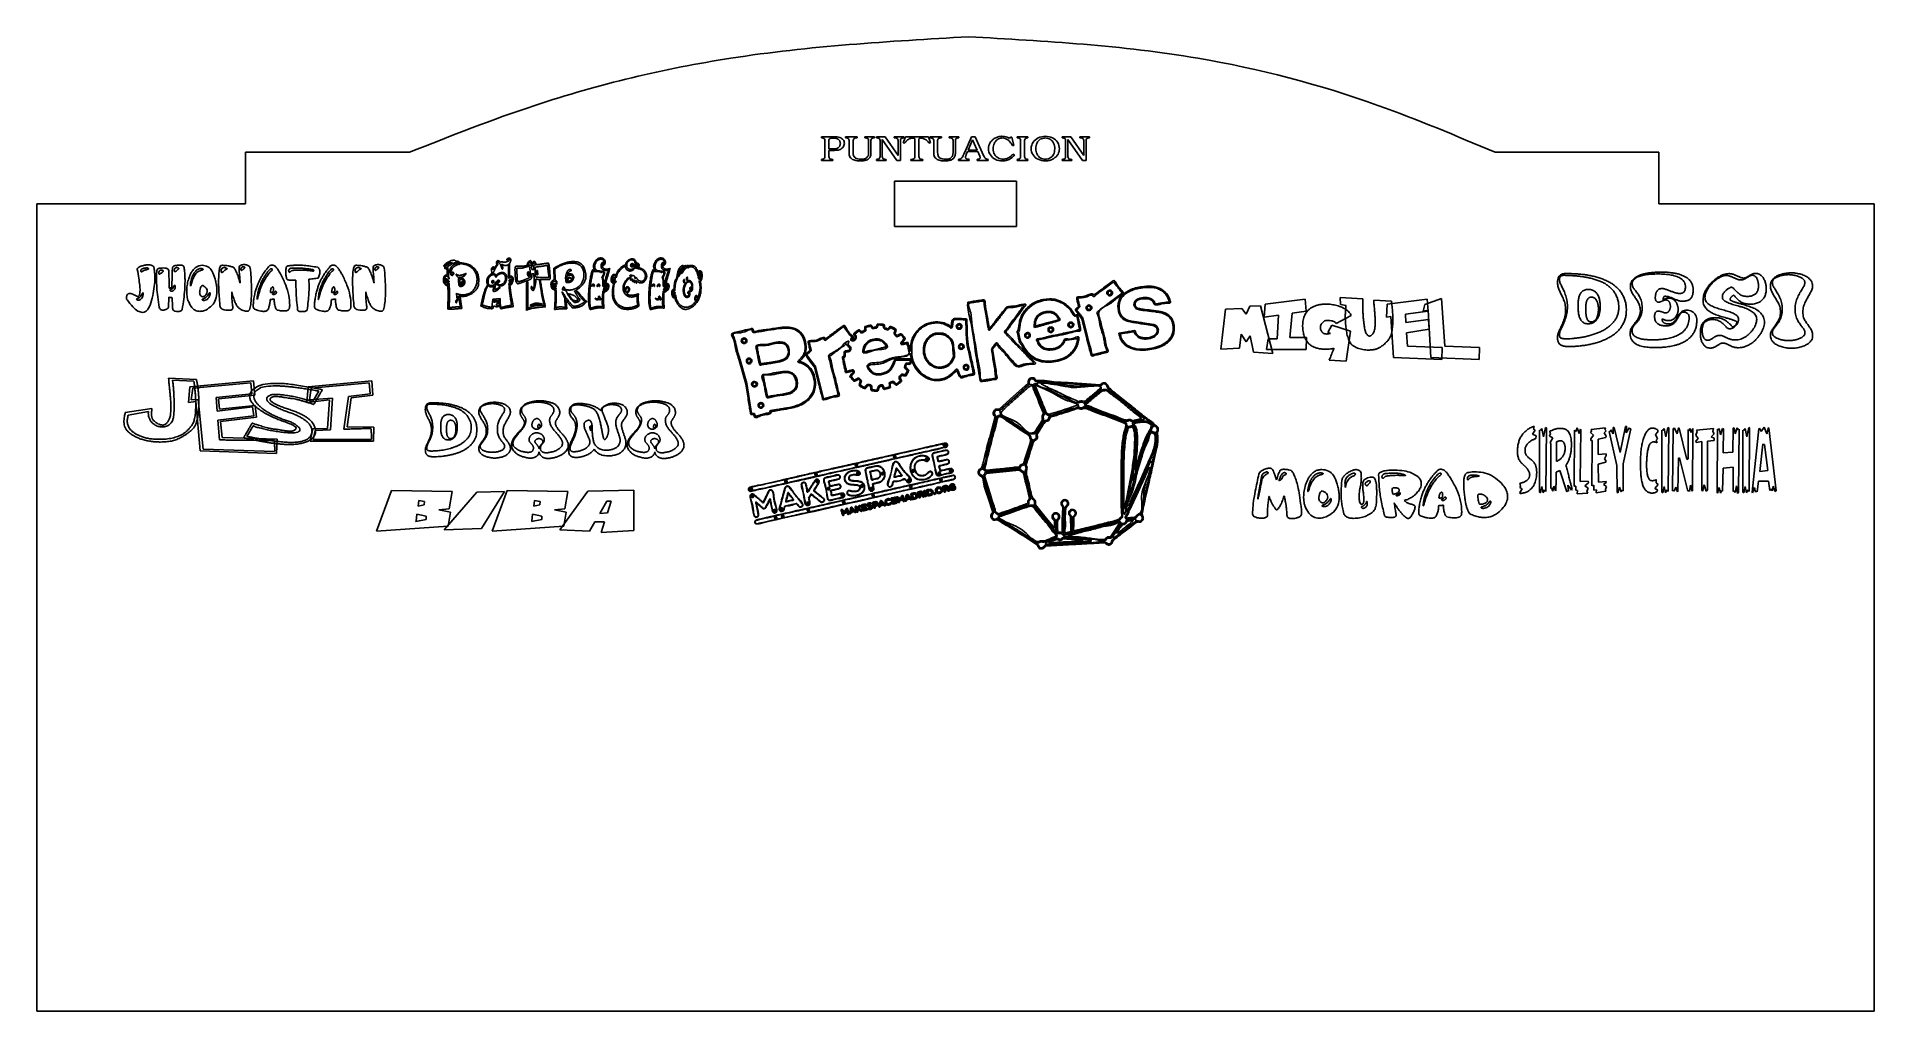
# Model space of a CAD drawing. Extents: x 2 to 748, y 2 to 398.
import ezdxf

# ---------------------------------------------------------------- set-up
doc = ezdxf.new("R2010")
doc.units = 0
doc.layers.add('Capa_1', color=7, linetype='CONTINUOUS')

msp = doc.modelspace()

# ---------------------------------------------------------------- linework, layer by layer
at = {"layer": 'Capa_1', "color": 7}
for p, q in [((380.279176, 397.627648), (380.279176, 397.627648)), ((153.543466, 350.747687), (87.06507, 350.747687)), ((87.06507, 350.747687), (87.06507, 329.808596)), ((325.931309, 357.061018), (320.611561, 357.061018)), ((320.611561, 357.061018), (320.611561, 356.623573)), ((320.611561, 356.623573), (321.012145, 356.58124)), ((322.053662, 355.029018), (322.053662, 349.483351)), ((323.655996, 352.164462), (323.655996, 355.56524)), ((325.658913, 352.164462), (323.655996, 352.164462)), ((323.655996, 352.164462), (323.655996, 352.164462)), ((323.655996, 351.557684), (325.915286, 351.557684)), ((323.655996, 349.483351), (323.655996, 351.557684)), ((323.655996, 351.557684), (323.655996, 351.557684)), ((335.114925, 357.061018), (330.436111, 357.061018)), ((330.436111, 357.061018), (330.436111, 356.623573)), ((330.436111, 356.623573), (330.836694, 356.58124)), ((331.878211, 355.029018), (331.878211, 350.301796)), ((333.480545, 351.261351), (333.480545, 355.029018)), ((334.522062, 356.58124), (335.114925, 356.623573)), ((335.114925, 356.623573), (335.114925, 357.061018)), ((342.117124, 357.061018), (338.191406, 357.061018)), ((338.191406, 357.061018), (338.191406, 356.623573)), ((338.191406, 356.623573), (338.720176, 356.58124)), ((339.761693, 355.029018), (339.761693, 351.289573)), ((340.675023, 350.330018), (340.675023, 355.029018)), ((340.675023, 355.029018), (340.675023, 355.029018)), ((341.71654, 356.58124), (342.117124, 356.623573)), ((342.117124, 356.623573), (342.117124, 357.061018)), ((346.512261, 357.061018), (342.939057, 357.061018)), ((342.939057, 357.061018), (342.939057, 356.623573)), ((342.939057, 356.623573), (343.33964, 356.58124)), ((344.381157, 355.029018), (344.381157, 349.483351)), ((345.294487, 356.002684), (351.239145, 347.451351)), ((345.294487, 349.483351), (345.294487, 356.002684)), ((345.294487, 356.002684), (345.294487, 356.002684)), ((351.735869, 349.455129), (346.512261, 357.061018)), ((354.0913, 357.061018), (350.133535, 357.061018)), ((350.133535, 357.061018), (350.133535, 356.623573)), ((350.133535, 356.623573), (350.694352, 356.58124)), ((351.735869, 355.029018), (351.735869, 349.455129)), ((352.649199, 347.451351), (352.649199, 355.029018)), ((353.690716, 356.58124), (354.0913, 356.623573)), ((354.703936, 357.061018), (353.790606, 354.577462)), ((353.790606, 354.577462), (354.319376, 354.408129)), ((354.0913, 356.623573), (354.0913, 357.061018)), ((363.997471, 357.061018), (354.703936, 357.061018)), ((358.549537, 355.960351), (358.549537, 349.483351)), ((360.151871, 349.483351), (360.151871, 355.903907)), ((364.894778, 354.577462), (363.997471, 357.061018)), ((363.997471, 357.061018), (363.997471, 357.061018)), ((364.333962, 354.408129), (364.894778, 354.577462)), ((369.383588, 357.061018), (364.704774, 357.061018)), ((364.704774, 357.061018), (364.704774, 356.623573)), ((364.704774, 356.623573), (365.105357, 356.58124)), ((366.146874, 355.029018), (366.146874, 350.301796)), ((367.749208, 351.261351), (367.749208, 355.029018)), ((368.790725, 356.58124), (369.383588, 356.623573)), ((369.383588, 356.623573), (369.383588, 357.061018)), ((376.385787, 357.061018), (372.460069, 357.061018)), ((372.460069, 357.061018), (372.460069, 356.623573)), ((372.460069, 356.623573), (372.988839, 356.58124)), ((374.030356, 355.029018), (374.030356, 351.289573)), ((374.943686, 350.330018), (374.943686, 355.029018)), ((374.943686, 355.029018), (374.943686, 355.029018)), ((375.985203, 356.58124), (376.385787, 356.623573)), ((376.385787, 356.623573), (376.385787, 357.061018)), ((381.534021, 357.061018), (378.778007, 350.838018)), ((379.37087, 349.807907), (379.883617, 351.021462)), ((379.883617, 351.021462), (384.017638, 351.021462)), ((380.123967, 351.62824), (381.902558, 355.861573)), ((383.729218, 351.62824), (380.123967, 351.62824)), ((380.123967, 351.62824), (380.123967, 351.62824)), ((383.024191, 357.061018), (381.534021, 357.061018)), ((381.902558, 355.861573), (383.729218, 351.62824)), ((386.421139, 349.497462), (383.024191, 357.061018)), ((383.024191, 357.061018), (383.024191, 357.061018)), ((384.017638, 351.021462), (384.818805, 349.201129)), ((397.295986, 356.934018), (396.959495, 356.341351)), ((397.824756, 356.934018), (397.295986, 356.934018)), ((398.593876, 353.53324), (397.824756, 356.934018)), ((397.824756, 356.934018), (397.824756, 356.934018)), ((398.081129, 353.53324), (398.593876, 353.53324)), ((404.366027, 357.061018), (400.039726, 357.061018)), ((400.039726, 357.061018), (400.039726, 356.623573)), ((400.039726, 356.623573), (400.360192, 356.58124)), ((401.401709, 355.029018), (401.401709, 349.483351)), ((403.004043, 349.483351), (403.004043, 355.029018)), ((403.004043, 355.029018), (403.004043, 355.029018)), ((404.04556, 356.58124), (404.366027, 356.623573)), ((404.366027, 356.623573), (404.366027, 357.061018)), ((411.429819, 356.567129), (411.429819, 356.567129)), ((411.461866, 357.244462), (411.461866, 357.244462)), ((421.809449, 357.061018), (418.236244, 357.061018)), ((418.236244, 357.061018), (418.236244, 356.623573)), ((418.236244, 356.623573), (418.636828, 356.58124)), ((419.678345, 355.029018), (419.678345, 349.483351)), ((420.591675, 356.002684), (426.536333, 347.451351)), ((420.591675, 349.483351), (420.591675, 356.002684)), ((420.591675, 356.002684), (420.591675, 356.002684)), ((427.033057, 349.455129), (421.809449, 357.061018)), ((429.388487, 357.061018), (425.430723, 357.061018)), ((425.430723, 357.061018), (425.430723, 356.623573)), ((425.430723, 356.623573), (425.99154, 356.58124)), ((427.033057, 355.029018), (427.033057, 349.455129)), ((427.946387, 347.451351), (427.946387, 355.029018)), ((428.987904, 356.58124), (429.388487, 356.623573)), ((429.388487, 356.623573), (429.388487, 357.061018)), ((660.292699, 350.747687), (593.814295, 350.747687)), ((660.292699, 329.808596), (660.292699, 350.747687)), ((321.012145, 347.931129), (320.611561, 347.888796)), ((320.611561, 347.888796), (320.611561, 347.451351)), ((320.611561, 347.451351), (325.290376, 347.451351)), ((325.290376, 347.888796), (324.697513, 347.931129)), ((325.290376, 347.451351), (325.290376, 347.888796)), ((343.33964, 347.931129), (342.939057, 347.888796)), ((342.939057, 347.888796), (342.939057, 347.451351)), ((342.939057, 347.451351), (346.896821, 347.451351)), ((346.896821, 347.888796), (346.336004, 347.931129)), ((346.896821, 347.451351), (346.896821, 347.888796)), ((351.239145, 347.451351), (352.649199, 347.451351)), ((357.50802, 347.931129), (356.88311, 347.888796)), ((356.88311, 347.888796), (356.88311, 347.451351)), ((356.88311, 347.451351), (361.818298, 347.451351)), ((361.818298, 347.888796), (361.193387, 347.931129)), ((361.818298, 347.451351), (361.818298, 347.888796)), ((376.374506, 347.917018), (376.198249, 347.888796)), ((376.198249, 347.888796), (376.198249, 347.451351)), ((376.198249, 347.451351), (380.492504, 347.451351)), ((380.492504, 347.451351), (380.492504, 347.888796)), ((383.729218, 347.888796), (383.729218, 347.451351)), ((383.729218, 347.451351), (388.231776, 347.451351)), ((388.231776, 347.451351), (388.231776, 347.888796)), ((398.930366, 349.695018), (398.241362, 350.033684)), ((400.360192, 347.931129), (400.039726, 347.888796)), ((400.039726, 347.888796), (400.039726, 347.451351)), ((400.039726, 347.451351), (404.366027, 347.451351)), ((404.366027, 347.888796), (404.04556, 347.931129)), ((404.366027, 347.451351), (404.366027, 347.888796)), ((418.636828, 347.931129), (418.236244, 347.888796)), ((418.236244, 347.888796), (418.236244, 347.451351)), ((418.236244, 347.451351), (422.194009, 347.451351)), ((422.194009, 347.888796), (421.633192, 347.931129)), ((422.194009, 347.451351), (422.194009, 347.888796)), ((426.536333, 347.451351), (427.946387, 347.451351)), ((350.279434, 339.101262), (399.720633, 339.101262)), ((350.279434, 320.660062), (350.279434, 339.101262)), ((399.720633, 339.101262), (399.720633, 320.660062)), ((87.06507, 329.808596), (2.372342, 329.808596)), ((2.372342, 329.808596), (2.372342, 2.372353)), ((747.627664, 329.808596), (660.292699, 329.808596)), ((747.627664, 2.372353), (747.627664, 329.808596)), ((399.720633, 320.660062), (350.279434, 320.660062)), ((243.660381, 305.657658), (243.660381, 305.657658)), ((43.162232, 303.251252), (43.162232, 303.367008)), ((44.553777, 302.799255), (44.553777, 302.655938)), ((44.553777, 302.799255), (44.553777, 302.799255)), ((44.806785, 302.297649), (44.850574, 302.297649)), ((47.692024, 303.488276), (47.692024, 303.63159)), ((47.730935, 305.158458), (47.730948, 305.158458)), ((47.730948, 305.158458), (47.813662, 305.158458)), ((51.861756, 301.768482), (51.861756, 301.768482)), ((52.056377, 301.316485), (52.153688, 301.316485)), ((53.676589, 302.584283), (53.676589, 302.700036)), ((58.118788, 302.799255), (58.118788, 302.799255)), ((58.313409, 302.347259), (58.41072, 302.347259)), ((59.933621, 303.615053), (59.933621, 303.730809)), ((60.420169, 305.015141), (60.420169, 305.015141)), ((62.502603, 299.194307), (62.502603, 298.312363)), ((69.440807, 304.943482), (69.460269, 304.943482)), ((69.440807, 304.943482), (69.440807, 304.943482)), ((69.922489, 303.295349), (69.922489, 303.344959)), ((76.130877, 298.268265), (76.130877, 298.670652)), ((77.142886, 302.523649), (77.142886, 302.523649)), ((78.636596, 304.045001), (78.368992, 304.083587)), ((84.446002, 303.251252), (84.446002, 303.438666)), ((85.146633, 303.262276), (85.146633, 303.262276)), ((85.32179, 302.859889), (85.409369, 302.859889)), ((86.484644, 305.208067), (86.484644, 305.208067)), ((86.761979, 303.984367), (86.761979, 304.089099)), ((93.992099, 297.529638), (94.731655, 298.913188)), ((97.636372, 305.037189), (97.908839, 305.037189)), ((97.636372, 305.037189), (97.636372, 305.037189)), ((104.827581, 302.132286), (104.866505, 302.132286)), ((105.752024, 303.752858), (105.7131, 303.774907)), ((106.024494, 302.843353), (106.024494, 302.821304)), ((106.404003, 302.892963), (106.404003, 302.870914)), ((106.593748, 303.796956), (106.593756, 303.796956)), ((106.70079, 303.824532), (106.657, 303.796956)), ((106.657, 303.796956), (106.657, 303.824532)), ((107.897703, 303.824532), (106.70079, 303.824532)), ((106.866223, 302.942587), (106.866223, 302.915011)), ((106.866223, 302.915011), (106.910013, 302.942587)), ((106.910013, 302.942587), (107.080306, 302.942587)), ((107.080306, 302.942587), (107.20681, 302.964636)), ((107.226272, 302.942587), (107.333314, 302.964636)), ((107.333314, 302.964636), (107.52307, 302.964636)), ((107.479277, 297.766647), (107.479277, 298.957271)), ((107.52307, 302.964636), (107.561994, 302.986685)), ((107.561994, 302.986685), (107.561994, 302.964636)), ((107.561994, 302.964636), (107.605784, 302.986685)), ((107.625246, 302.964636), (107.669036, 302.986685)), ((107.669036, 302.986685), (108.068007, 302.986685)), ((107.878248, 304.993092), (108.44751, 304.993092)), ((107.878248, 304.993077), (107.878248, 304.993092)), ((108.491292, 303.014261), (109.352486, 303.014261)), ((109.182193, 303.796956), (109.182193, 303.774907)), ((109.371948, 302.986685), (109.415738, 303.014261)), ((109.415738, 303.014261), (109.459528, 303.014261)), ((109.47899, 302.986685), (109.52278, 303.014261)), ((109.52278, 303.014261), (109.814709, 303.014261)), ((109.834171, 302.986685), (109.877961, 303.014261)), ((110.194218, 302.986685), (110.194218, 303.014261)), ((110.194218, 303.014261), (110.238008, 302.986685)), ((110.238008, 302.986685), (110.447223, 302.986685)), ((110.486147, 302.986685), (110.573727, 302.964636)), ((111.580884, 302.915026), (111.580884, 302.892978)), ((112.300964, 302.821319), (112.339888, 302.843368)), ((112.636686, 302.79927), (112.675607, 302.821319)), ((112.699956, 299.293526), (112.699956, 299.26595)), ((112.782649, 302.771709), (112.826439, 302.799255)), ((113.921176, 302.655938), (113.921176, 302.677987)), ((113.921176, 302.677987), (114.067142, 302.628377)), ((114.067142, 302.628377), (114.067142, 302.655953)), ((114.339609, 302.606347), (114.383399, 302.628395)), ((114.383399, 302.628395), (114.422323, 302.606347)), ((114.826159, 302.771709), (114.826159, 302.799255)), ((117.200544, 302.413405), (117.200544, 302.319698)), ((118.825603, 297.529638), (119.565159, 298.913188)), ((122.469873, 305.037189), (122.742343, 305.037189)), ((122.469873, 305.037189), (122.469873, 305.037189)), ((130.468742, 298.268265), (130.468742, 298.670652)), ((131.480778, 302.523649), (131.480778, 302.523649)), ((132.974486, 304.045001), (132.706884, 304.083587)), ((138.783891, 303.251252), (138.783891, 303.438666)), ((139.484523, 303.262276), (139.484523, 303.262276)), ((139.659682, 302.859889), (139.747261, 302.859889)), ((140.822536, 305.208067), (140.822536, 305.208067)), ((141.099869, 303.984367), (141.099869, 304.089099)), ((168.88663, 300.908638), (168.88663, 300.908638)), ((169.277, 298.690344), (168.88663, 298.75283)), ((169.641345, 299.752626), (169.641345, 299.752626)), ((172.530084, 301.346047), (172.530084, 301.346047)), ((173.935417, 299.190239), (173.935417, 299.190239)), ((173.96144, 305.251493), (173.96144, 305.251493)), ((175.054477, 299.565163), (175.054477, 299.565163)), ((186.828199, 301.502263), (187.088448, 302.220866)), ((187.296643, 298.75283), (187.296643, 298.75283)), ((187.400742, 298.409151), (187.400742, 298.409151)), ((187.426767, 303.408122), (187.478815, 303.033199)), ((189.534765, 298.909049), (189.534765, 298.909049)), ((189.664889, 298.534125), (189.664889, 298.534125)), ((193.932933, 298.47164), (193.880885, 298.627855)), ((194.115106, 298.721589), (193.932933, 298.47164)), ((194.375354, 298.784074), (194.115106, 298.721589)), ((196.786297, 304.564134), (196.786297, 304.564134)), ((197.306791, 298.815319), (197.306791, 298.815319)), ((201.991231, 300.564959), (201.991231, 300.564959)), ((203.136316, 303.189418), (203.943082, 303.126929)), ((203.943082, 301.533508), (203.214389, 301.627238)), ((203.214389, 301.627238), (203.214389, 300.533715)), ((203.214389, 300.533715), (203.214389, 300.533715)), ((203.448612, 305.126518), (203.630785, 304.720353)), ((203.943082, 303.126929), (203.943082, 303.126929)), ((204.593698, 301.252317), (204.593698, 301.252317)), ((206.233252, 299.096509), (204.801895, 299.471433)), ((205.55661, 301.158584), (205.55661, 301.158584)), ((212.285206, 299.127753), (212.050985, 303.689316)), ((212.285206, 299.127753), (212.285206, 299.127753)), ((212.545454, 303.376878), (212.649553, 299.127753)), ((217.594239, 298.84656), (217.594239, 298.84656)), ((219.676214, 299.815112), (219.676214, 299.815112)), ((227.96629, 302.470815), (227.96629, 302.470815)), ((231.713842, 305.157763), (231.739867, 304.970299)), ((231.739867, 304.970299), (231.739867, 304.970299)), ((237.076141, 298.284176), (237.336387, 298.502881)), ((237.362413, 300.689933), (237.362413, 300.689933)), ((237.388435, 299.783867), (237.388435, 299.783867)), ((244.128825, 305.251493), (244.128825, 305.251493)), ((244.779444, 304.220455), (244.779444, 304.220455)), ((244.961616, 300.346251), (244.909565, 299.565163)), ((244.909565, 299.565163), (245.560181, 300.002572)), ((245.508133, 305.345223), (245.169811, 304.220455)), ((245.169811, 304.220455), (246.028628, 304.064236)), ((245.794405, 298.56537), (245.66428, 297.753037)), ((245.950552, 304.595379), (245.950552, 304.595379)), ((246.028628, 304.064236), (246.262848, 304.34543)), ((246.028628, 304.064236), (246.028628, 304.064236)), ((246.392972, 304.689109), (246.392972, 304.876569)), ((252.415241, 302.470815), (252.415241, 302.470815)), ((256.162793, 305.157763), (256.188818, 304.970299)), ((256.188818, 304.970299), (256.188818, 304.970299)), ((266.209537, 298.75283), (266.209537, 298.75283)), ((270.659756, 299.690137), (270.659756, 299.690137)), ((439.118417, 298.231645), (435.108745, 295.193795)), ((440.423639, 296.522963), (439.118417, 298.231645)), ((622.56646, 301.59316), (622.56646, 301.59316)), ((38.744371, 291.543441), (38.744371, 291.802511)), ((39.921822, 293.500254), (40.194292, 293.500254)), ((42.787589, 291.256807), (42.743799, 291.185149)), ((42.743799, 291.185149), (42.743812, 291.185149)), ((42.743812, 291.185149), (42.743812, 291.135542)), ((43.984502, 291.923779), (42.787589, 291.256807)), ((43.41525, 292.26002), (43.439565, 292.26002)), ((45.439299, 293.781375), (45.414958, 293.781375)), ((56.060684, 297.00047), (56.060684, 295.69409)), ((56.440193, 294.905853), (56.440193, 294.834195)), ((57.053244, 294.453857), (57.218672, 294.453857)), ((57.218672, 295.787798), (57.218672, 296.79101)), ((57.807396, 296.090965), (57.807396, 296.090965)), ((58.396123, 296.79101), (58.376661, 296.79101)), ((63.188641, 294.139665), (63.188641, 294.404247)), ((64.662886, 296.763449), (64.662886, 296.647693)), ((64.662886, 296.763449), (64.662886, 296.763449)), ((68.448244, 294.023909), (68.448244, 294.023909)), ((69.504056, 291.019786), (69.504056, 290.970176)), ((69.504056, 291.019786), (69.504056, 291.019786)), ((70.136573, 290.683546), (70.32146, 290.683546)), ((72.554726, 293.808936), (72.535264, 293.808936)), ((75.439966, 294.525515), (75.439966, 294.31054)), ((81.478046, 294.117616), (81.453732, 294.117616)), ((81.453732, 294.117616), (81.453732, 294.023909)), ((84.801196, 297.882415), (84.825511, 297.882415)), ((84.825511, 297.882415), (84.825511, 297.954073)), ((91.719912, 291.163103), (91.719925, 291.163103)), ((91.719925, 291.163103), (91.739387, 291.063884)), ((91.739387, 291.063884), (91.763701, 291.063884)), ((97.232536, 291.091445), (97.047645, 291.091445)), ((97.149822, 294.189274), (97.149822, 294.045958)), ((97.149835, 294.189274), (97.149822, 294.189274)), ((97.149822, 294.045958), (97.174163, 293.880592)), ((98.020747, 293.351428), (98.020747, 293.329379)), ((98.020747, 293.351428), (98.020747, 293.351428)), ((116.553415, 291.163103), (116.553429, 291.163103)), ((116.553429, 291.163103), (116.572891, 291.063884)), ((116.572891, 291.063884), (116.597205, 291.063884)), ((122.066037, 291.091445), (121.881149, 291.091445)), ((121.983312, 294.189274), (121.983325, 294.189274)), ((121.983325, 294.189274), (121.983325, 294.045958)), ((121.983325, 294.045958), (122.00764, 293.880592)), ((122.854248, 293.351428), (122.854248, 293.329379)), ((122.854248, 293.351428), (122.854248, 293.351428)), ((135.815938, 294.117616), (135.791597, 294.117616)), ((135.791597, 294.117616), (135.791597, 294.023909)), ((139.139059, 297.882415), (139.1634, 297.882415)), ((139.1634, 297.882415), (139.1634, 297.954073)), ((172.686233, 291.785516), (172.556109, 293.628887)), ((173.701194, 292.44163), (173.440948, 292.597849)), ((173.440948, 292.597849), (173.440948, 291.941732)), ((173.701194, 291.504323), (173.701194, 292.44163)), ((175.184601, 298.096716), (175.184601, 298.096716)), ((187.010372, 287.911312), (187.400742, 291.160644)), ((187.400742, 291.160644), (190.263455, 291.410593)), ((187.400742, 291.160644), (187.400742, 291.160644)), ((189.040296, 297.846767), (189.040296, 297.846767)), ((190.003209, 289.973387), (189.873087, 290.816965)), ((212.909799, 296.690755), (212.597502, 296.90946)), ((213.091971, 295.597232), (212.909799, 295.378527)), ((213.065946, 298.03423), (213.065946, 298.03423)), ((217.125795, 298.002986), (217.125795, 298.002986)), ((218.062682, 293.410182), (218.062682, 293.410182)), ((220.977446, 294.691166), (220.482977, 294.503705)), ((227.471821, 296.56578), (227.471821, 296.56578)), ((228.955228, 291.535567), (228.955228, 291.535567)), ((229.605844, 296.534539), (229.605844, 296.534539)), ((232.494582, 296.190857), (231.948062, 296.47205)), ((232.15626, 296.690755), (232.494582, 296.56578)), ((242.25505, 294.62868), (242.25505, 294.62868)), ((251.920774, 296.56578), (251.920774, 296.56578)), ((253.404179, 291.535567), (253.404179, 291.535567)), ((254.054795, 296.534539), (254.054795, 296.534539)), ((256.943533, 296.190857), (256.397016, 296.47205)), ((256.605214, 296.690755), (256.943533, 296.56578)), ((260.458086, 294.597436), (260.458086, 294.597436)), ((261.212801, 293.660128), (260.952555, 293.753861)), ((261.16075, 291.941732), (261.16075, 291.941732)), ((265.012401, 297.815523), (265.012401, 297.815523)), ((267.744993, 295.565987), (267.744993, 295.565987)), ((270.139262, 292.25417), (270.139262, 292.25417)), ((437.063896, 292.663249), (437.063896, 292.66325)), ((437.494285, 289.806809), (442.598048, 293.661959)), ((438.050432, 293.300457), (438.050432, 293.300457)), ((442.598048, 293.661959), (442.163482, 294.23812)), ((500.576565, 289.179933), (516.844386, 291.180129)), ((516.844386, 291.180129), (517.179961, 286.373029)), ((531.098884, 289.091527), (530.991484, 291.898431)), ((530.991484, 291.898431), (540.226019, 291.268535)), ((540.226019, 291.268535), (540.226019, 291.268535)), ((544.628549, 290.815451), (551.769203, 290.36237)), ((550.077987, 289.179933), (566.345839, 291.180129)), ((565.325741, 289.091527), (572.144258, 291.445347)), ((566.345839, 291.180129), (566.681383, 286.373029)), ((572.144258, 291.445347), (573.459651, 272.073291)), ((631.668127, 295.137327), (631.668127, 295.137327)), ((632.867571, 291.997605), (632.867571, 291.997605)), ((45.332257, 285.821827), (45.205756, 285.821827)), ((59.787655, 286.202165), (59.471398, 286.202165)), ((87.623171, 286.273824), (87.496669, 286.273824)), ((90.162965, 288.346392), (90.162965, 288.368441)), ((94.580839, 286.246263), (94.24512, 286.246263)), ((102.750012, 286.417138), (102.433755, 286.417138)), ((110.27694, 286.15254), (109.770927, 286.15254)), ((114.996469, 288.346392), (114.996469, 288.368441)), ((119.41434, 286.246263), (119.078621, 286.246263)), ((127.583513, 286.417138), (127.267256, 286.417138)), ((141.961063, 286.273824), (141.834559, 286.273824)), ((182.508104, 288.411211), (182.508104, 288.411211)), ((187.66099, 288.411211), (187.400742, 287.348929)), ((187.817137, 290.59826), (187.713038, 289.973387)), ((188.858124, 290.59826), (187.817137, 290.59826)), ((187.817137, 290.59826), (187.817137, 290.59826)), ((190.081282, 289.348518), (190.081282, 289.348518)), ((207.248213, 289.254788), (207.248213, 289.254788)), ((226.717106, 287.130224), (226.717106, 287.130224)), ((251.166057, 287.130224), (251.166057, 287.130224)), ((416.92926, 282.87159), (416.44666, 283.632566)), ((424.205259, 284.376539), (423.700589, 284.281863)), ((424.732732, 287.349486), (424.096152, 286.899087)), ((424.096152, 286.899087), (424.40383, 286.472688)), ((424.736881, 281.863634), (424.205259, 284.376539)), ((426.201896, 283.262695), (424.912197, 284.990849)), ((425.660905, 284.784186), (426.610328, 283.522084)), ((428.084121, 275.924766), (426.201896, 283.262695)), ((426.610328, 283.522084), (428.504068, 276.057042)), ((428.601999, 286.606643), (428.601999, 286.606643)), ((429.53147, 287.088114), (429.53147, 287.088114)), ((482.617529, 270.901904), (484.483235, 287.102381)), ((484.483235, 287.102381), (491.086983, 287.467059)), ((484.483235, 287.102381), (484.483235, 287.102381)), ((491.086983, 287.467059), (492.84532, 285.113239)), ((492.84532, 285.113239), (494.388888, 288.373224)), ((494.388888, 288.373224), (498.670581, 288.46163)), ((498.670581, 288.46163), (503.730792, 269.089574)), ((500.240991, 283.930802), (500.576565, 289.179933)), ((506.066283, 284.748561), (500.240991, 283.930802)), ((505.529376, 275.156464), (506.066283, 284.748561)), ((511.569437, 285.466864), (510.576182, 275.697954)), ((517.179961, 286.373029), (511.569437, 285.466864)), ((535.447792, 284.571748), (529.434604, 281.333862)), ((533.407502, 288.638443), (531.098884, 289.091527)), ((549.742444, 283.930802), (550.077987, 289.179933)), ((551.621555, 284.207071), (549.742444, 283.930802)), ((552.708775, 267.542462), (551.621555, 284.207071)), ((566.681383, 286.373029), (557.446848, 285.113239)), ((557.446848, 285.113239), (557.661617, 281.665388)), ((564.668029, 286.373029), (565.325741, 289.091527)), ((566.641135, 286.737706), (564.668029, 286.373029)), ((567.849128, 267.542462), (566.641135, 286.737706)), ((652.76038, 286.494271), (652.76038, 286.494271)), ((653.501213, 287.693716), (653.501213, 287.693716)), ((709.591226, 285.929827), (709.591226, 285.929827)), ((710.332059, 287.129271), (710.332059, 287.129271)), ((329.62215, 280.043226), (325.967259, 277.269257)), ((331.328381, 277.783967), (329.62215, 280.043226)), ((333.962135, 275.207852), (334.379655, 275.755249)), ((334.379655, 275.755249), (334.045165, 276.296461)), ((334.993149, 277.682775), (334.186445, 277.00737)), ((334.186445, 277.00737), (334.534679, 276.387803)), ((335.799853, 278.358182), (334.993149, 277.682775)), ((336.238624, 277.937804), (335.799853, 278.358182)), ((338.691333, 278.339468), (337.880226, 277.928446)), ((338.174386, 280.054609), (339.267631, 280.380195)), ((338.174386, 279.293796), (338.174386, 280.054609)), ((339.503399, 279.990684), (338.535828, 279.7192)), ((338.535828, 279.7192), (338.613581, 279.029334)), ((338.613581, 279.029334), (338.691333, 278.339468)), ((343.053275, 280.522864), (343.197886, 281.104327)), ((343.197886, 281.104327), (344.42146, 281.085749)), ((343.599883, 280.785491), (343.397981, 280.147819)), ((344.586701, 280.705782), (343.599883, 280.785491)), ((345.573519, 280.626073), (344.586701, 280.705782)), ((345.743586, 279.924753), (345.573519, 280.626073)), ((347.743272, 278.570188), (346.828449, 278.896811)), ((346.859832, 279.376358), (347.574362, 279.132887)), ((347.574362, 279.132887), (348.056708, 279.718044)), ((348.203153, 279.119875), (347.743272, 278.570188)), ((348.056708, 279.718044), (348.539054, 280.3032)), ((348.663034, 279.669565), (348.203153, 279.119875)), ((348.539054, 280.3032), (349.732092, 279.667547)), ((349.573201, 279.224618), (348.663034, 279.669565)), ((350.905233, 276.821684), (351.334606, 276.410325)), ((351.334606, 276.410325), (351.968167, 276.79948)), ((352.888352, 276.778435), (352.158695, 276.350838)), ((353.274178, 276.310983), (352.888352, 276.778435)), ((375.637665, 279.27102), (375.637665, 279.27102)), ((376.981353, 279.680952), (376.981353, 279.680952)), ((379.224596, 282.693649), (378.586915, 282.806455)), ((379.325039, 278.4715), (379.224596, 282.693649)), ((404.732067, 276.083306), (404.732067, 276.083306)), ((406.840182, 279.706705), (406.913108, 280.966631)), ((407.300289, 279.78701), (406.840182, 279.706705)), ((406.913108, 280.966631), (406.913108, 280.966638)), ((407.396668, 281.312516), (407.320129, 280.24282)), ((407.320129, 280.24282), (409.054752, 280.715)), ((412.873416, 277.927114), (412.873416, 277.927114)), ((413.859303, 282.029386), (416.92926, 282.87159)), ((413.859303, 282.029386), (413.859303, 282.029386)), ((414.29655, 278.792765), (414.29655, 278.792765)), ((420.984878, 279.981156), (420.984878, 279.981156)), ((422.345443, 280.305166), (422.345443, 280.305166)), ((441.281227, 277.468849), (444.505842, 277.991664)), ((441.375602, 276.780377), (441.281227, 277.468849)), ((444.426566, 277.538394), (441.87587, 277.100989)), ((441.87587, 277.100989), (441.91967, 276.567288)), ((490.872245, 276.957744), (490.201127, 271.354988)), ((492.952689, 273.885621), (490.872245, 276.957744)), ((494.496257, 276.327851), (492.952689, 273.885621)), ((495.919019, 269.71947), (494.496257, 276.327851)), ((526.052079, 277.687097), (527.595647, 280.582408)), ((527.045335, 277.322422), (526.052079, 277.687097)), ((527.045428, 277.322422), (527.045335, 277.322422)), ((527.595647, 280.582408), (535.179245, 278.228587)), ((535.179245, 278.228587), (533.420939, 266.006401)), ((557.661617, 281.665388), (566.788751, 282.936228)), ((567.124326, 278.95794), (557.889791, 277.510284)), ((557.889791, 277.510284), (558.319298, 272.073291)), ((566.788751, 282.936228), (567.124326, 278.95794)), ((677.091023, 277.322049), (677.091023, 277.322049)), ((677.831856, 278.521493), (677.831856, 278.521493)), ((288.435994, 273.531969), (288.435994, 273.531969)), ((289.67588, 273.780141), (289.67588, 273.780136)), ((331.536802, 273.330431), (331.275888, 272.825893)), ((331.275888, 272.825893), (331.948705, 272.246418)), ((337.458727, 269.700634), (337.458727, 269.700634)), ((342.528962, 270.806098), (342.528962, 270.806098)), ((356.180559, 271.742846), (356.606292, 269.945064)), ((356.606292, 269.945064), (356.708146, 271.539245)), ((374.25074, 267.960586), (373.967869, 270.706423)), ((376.539167, 271.113397), (376.539196, 271.113397)), ((377.906957, 271.527616), (377.906957, 271.527616)), ((390.72741, 271.810513), (390.02685, 270.900067)), ((390.02685, 270.900067), (390.957816, 265.161769)), ((403.745531, 275.447585), (403.745531, 275.447585)), ((419.346719, 274.43168), (419.249324, 273.944671)), ((421.923012, 274.843226), (419.346719, 274.43168)), ((430.057504, 268.349297), (430.057504, 268.349297)), ((433.49466, 269.322145), (433.49466, 269.322145)), ((447.706129, 270.750603), (447.706129, 270.750603)), ((454.586876, 271.31305), (454.586876, 271.31305)), ((490.201127, 271.354988), (482.617529, 270.901904)), ((503.730792, 269.089574), (495.919019, 269.71947)), ((501.126878, 270.802448), (501.784559, 275.057008)), ((517.287329, 270.802448), (501.126878, 270.802448)), ((501.784559, 275.057008), (505.529376, 275.156464)), ((510.576182, 275.697954), (517.394698, 275.609548)), ((510.576182, 275.697954), (510.576182, 275.697954)), ((517.394698, 275.609548), (517.287329, 270.802448)), ((558.319298, 272.073291), (572.399275, 271.531801)), ((558.319298, 272.073291), (558.319298, 272.073291)), ((572.399275, 271.531801), (572.291906, 266.735753)), ((573.459651, 272.073291), (587.539628, 271.531801)), ((573.459651, 272.073291), (573.459651, 272.073291)), ((587.539628, 271.531801), (587.432259, 266.735753)), ((622.460627, 275.099549), (622.460627, 275.099549)), ((289.897679, 256.872781), (287.086689, 266.896843)), ((287.537059, 266.938677), (290.328378, 256.968141)), ((290.747563, 265.11389), (290.747563, 265.11389)), ((291.751907, 265.592951), (291.751907, 265.592951)), ((295.468294, 265.042959), (295.468294, 265.042959)), ((300.312638, 265.642066), (300.312638, 265.642066)), ((312.376002, 266.581169), (311.72102, 265.927384)), ((311.72102, 265.927384), (312.393556, 265.728844)), ((317.761592, 263.662731), (315.931945, 266.100257)), ((316.51798, 266.119031), (318.185151, 263.887178)), ((319.439149, 257.118704), (317.761592, 263.662731)), ((318.185151, 263.887178), (319.846762, 257.332711)), ((345.939364, 261.280132), (345.939364, 261.280132)), ((353.590296, 267.904083), (350.529342, 267.018605)), ((350.529342, 267.018605), (353.820476, 267.007231)), ((350.643613, 266.517576), (350.534534, 266.079175)), ((353.729967, 266.517576), (350.643613, 266.517576)), ((353.820476, 267.007231), (357.11161, 266.995858)), ((354.257412, 263.408923), (354.449832, 264.230715)), ((354.919054, 262.833833), (354.257412, 263.408923)), ((355.580668, 262.258746), (354.919054, 262.833833)), ((355.227721, 261.558491), (355.580668, 262.258746)), ((357.11161, 266.995858), (356.972785, 267.593675)), ((356.972785, 267.593675), (356.972785, 267.593647)), ((357.188714, 266.678856), (357.087001, 265.936772)), ((357.527437, 265.672344), (357.188714, 266.678856)), ((366.744419, 263.471272), (366.744419, 263.471272)), ((370.645859, 263.991743), (370.645859, 263.991743)), ((373.751179, 266.945837), (374.25074, 267.960586)), ((378.507216, 262.69154), (378.507216, 262.69154)), ((379.750772, 263.04226), (379.750659, 263.04226)), ((409.992266, 265.814834), (409.992266, 265.814834)), ((415.733399, 266.340066), (415.733399, 266.340066)), ((533.420939, 266.006401), (526.602391, 266.459482)), ((572.291906, 266.735753), (552.708775, 267.542462)), ((587.432259, 266.735753), (567.849128, 267.542462)), ((55.847625, 259.116755), (67.158831, 258.572406)), ((66.117008, 257.908564), (57.399724, 258.346699)), ((63.948318, 249.31846), (64.479859, 255.624951)), ((64.479859, 255.624951), (90.248998, 258.028055)), ((65.691775, 255.080602), (64.990138, 250.300945)), ((89.207175, 257.258001), (65.691775, 255.080602)), ((89.568625, 252.796988), (89.207175, 257.258001)), ((89.50484, 253.885688), (89.50484, 253.885688)), ((90.248998, 258.028055), (90.780538, 252.252637)), ((91.078203, 253.779473), (91.078203, 253.779473)), ((111.914637, 249.31846), (112.446177, 255.624951)), ((112.446177, 255.624951), (138.215317, 258.028055)), ((113.658094, 255.080602), (112.956457, 250.300945)), ((137.173493, 257.258001), (113.658094, 255.080602)), ((114.232156, 249.544165), (116.847342, 253.885688)), ((137.534944, 252.796988), (137.173493, 257.258001)), ((138.215317, 258.028055), (138.746857, 252.252637)), ((290.842305, 251.054022), (289.897679, 256.872781)), ((290.328378, 256.968141), (291.318837, 250.902429)), ((292.635517, 255.926837), (292.635517, 255.926842)), ((294.013918, 256.233039), (294.013918, 256.233039)), ((319.846762, 257.332711), (321.508402, 250.778241)), ((333.341162, 260.740958), (332.618644, 259.895243)), ((332.618644, 259.895243), (333.285818, 259.091809)), ((333.285818, 259.091809), (333.953019, 258.288376)), ((333.953019, 258.288376), (334.66882, 258.723828)), ((335.65132, 258.73572), (334.945962, 258.32236)), ((336.023571, 258.38599), (335.65132, 258.73572)), ((336.390488, 258.695177), (336.918074, 258.215357)), ((336.918074, 258.215357), (336.65572, 257.31285)), ((337.569443, 255.665087), (338.160078, 255.35915)), ((338.160078, 255.35915), (338.672198, 255.996405)), ((342.259694, 254.348913), (343.236324, 254.251399)), ((343.236324, 254.251399), (343.4923, 255.163683)), ((347.466384, 255.375228), (348.229456, 255.586982)), ((348.61627, 255.313166), (347.50914, 254.937192)), ((348.138073, 257.320202), (348.894739, 257.634273)), ((348.183764, 256.453593), (348.138073, 257.320202)), ((348.229456, 255.586982), (348.183764, 256.453593)), ((348.565357, 256.182399), (348.61627, 255.313166)), ((348.894739, 257.634273), (349.651405, 257.948341)), ((349.651405, 257.948341), (350.368644, 257.360616)), ((350.368644, 257.360616), (351.085884, 256.772894)), ((351.085884, 256.772894), (351.872098, 257.435845)), ((351.872098, 257.435845), (352.658313, 258.098796)), ((352.658313, 258.098796), (352.35165, 258.601716)), ((352.879152, 259.839739), (352.52073, 259.354938)), ((352.52073, 259.354938), (352.870262, 258.635466)), ((370.434108, 259.079324), (370.434108, 259.079324)), ((384.903585, 258.745943), (384.903585, 258.745943)), ((388.470817, 258.64436), (388.470817, 258.64436)), ((398.576772, 251.825087), (404.492347, 257.121904)), ((404.890901, 256.827165), (398.912729, 251.477807)), ((399.076192, 251.262403), (405.132766, 256.651871)), ((404.492347, 257.121904), (404.492347, 257.766844)), ((404.898521, 257.512195), (404.890901, 256.827165)), ((405.132766, 256.651871), (405.79977, 256.519966)), ((405.79977, 256.519966), (406.466774, 256.388064)), ((406.466774, 256.388064), (408.745351, 250.811663)), ((408.375499, 255.908495), (407.236958, 256.437546)), ((407.236958, 256.437546), (409.225355, 251.553787)), ((420.643022, 257.344814), (433.68499, 256.462009)), ((434.022726, 256.002992), (421.130702, 256.874993)), ((433.68499, 256.462009), (434.165897, 256.866668)), ((434.46621, 256.47774), (434.022726, 256.002992)), ((38.242965, 245.189367), (49.043892, 246.822417)), ((66.924949, 249.65038), (63.948318, 249.31846)), ((64.990138, 250.300945), (67.796679, 250.513374)), ((68.647145, 229.628928), (66.924949, 249.65038)), ((67.796679, 250.513374), (69.880322, 230.29277)), ((75.110692, 251.283428), (89.568625, 252.796988)), ((75.535925, 245.733718), (75.110692, 251.283428)), ((89.908812, 247.472981), (75.535925, 245.733718)), ((90.780538, 252.252637), (76.152512, 250.739079)), ((76.152512, 250.739079), (76.492702, 246.59671)), ((76.492702, 246.59671), (90.950631, 248.123546)), ((90.419091, 243.888238), (89.908812, 247.472981)), ((90.950631, 248.123546), (91.482175, 243.343889)), ((121.1422, 250.300945), (111.914637, 249.31846)), ((112.956457, 250.300945), (122.375377, 251.057723)), ((120.291731, 238.776662), (121.1422, 250.300945)), ((122.375377, 251.057723), (121.503647, 238.232311)), ((126.904111, 238.44474), (128.81766, 251.708288)), ((129.859484, 251.163937), (128.28612, 239.427225)), ((128.81766, 251.708288), (137.534944, 252.796988)), ((138.746857, 252.252637), (129.859484, 251.163937)), ((162.509196, 249.171024), (162.509196, 249.171024)), ((291.318837, 250.902429), (292.309296, 244.836717)), ((295.392179, 247.23956), (295.392179, 247.23956)), ((296.634888, 247.738704), (296.634888, 247.738704)), ((298.402276, 251.412712), (298.402276, 251.412712)), ((302.847333, 252.323562), (302.847333, 252.323562)), ((321.11665, 250.495517), (321.116706, 250.495515)), ((321.508402, 250.778241), (324.429459, 251.535497)), ((327.415088, 252.357322), (327.415088, 252.357321)), ((391.960721, 246.571348), (392.661225, 246.52827)), ((392.934557, 246.128451), (392.163385, 246.160111)), ((392.661225, 246.52827), (398.576772, 251.825087)), ((398.912729, 251.477807), (392.934557, 246.128451)), ((393.019619, 245.872935), (399.076192, 251.262403)), ((418.77821, 246.30845), (418.77821, 246.30845)), ((425.818074, 249.892866), (425.818074, 249.892866)), ((426.731176, 249.236217), (426.731176, 249.236217)), ((38.242965, 245.189367), (38.242965, 245.189367)), ((47.66186, 245.627503), (39.476121, 244.206882)), ((39.476121, 244.206882), (39.476142, 244.206882)), ((75.83359, 242.148975), (90.419091, 243.888238)), ((76.492702, 234.089941), (75.83359, 242.148975)), ((91.482175, 243.343889), (76.854149, 241.604624)), ((76.854149, 241.604624), (77.534522, 235.072426)), ((90.206477, 239.865361), (87.59129, 235.510563)), ((113.317908, 233.545593), (114.359727, 238.657169)), ((114.359727, 238.657169), (120.291731, 238.776662)), ((128.28612, 239.427225), (139.087043, 239.321011)), ((128.28612, 239.427225), (128.28612, 239.427225)), ((139.087043, 239.321011), (138.91695, 233.545593)), ((169.329288, 244.39966), (169.329288, 244.39966)), ((170.228055, 242.079162), (170.228061, 242.079162)), ((200.171699, 241.088387), (200.171699, 241.088387)), ((200.726822, 242.027015), (200.726822, 242.027015)), ((206.040156, 239.002545), (206.040151, 239.002545)), ((220.15244, 242.131307), (219.67662, 242.75706)), ((220.971908, 239.237204), (220.971908, 239.237204)), ((221.527032, 240.123684), (221.527032, 240.123684)), ((226.681753, 239.211129), (226.681753, 239.211129)), ((247.10321, 241.088387), (247.10321, 241.088387)), ((247.658339, 242.027015), (247.658339, 242.027015)), ((252.971668, 239.002545), (252.971668, 239.002545)), ((292.309296, 244.836717), (292.923327, 244.836717)), ((293.374008, 243.65146), (293.374008, 243.65146)), ((296.998757, 244.526507), (296.998757, 244.526507)), ((389.037661, 235.74989), (391.053884, 243.481664)), ((389.060097, 233.004336), (391.80722, 243.570194)), ((391.053884, 243.481664), (390.679009, 243.932296)), ((391.80722, 243.570194), (392.369407, 243.901893)), ((393.104596, 245.237148), (393.019619, 245.872935)), ((399.470682, 240.380276), (399.470682, 240.380276)), ((412.049722, 244.339134), (412.049835, 244.339134)), ((412.909202, 243.130653), (413.040266, 243.636381)), ((413.040266, 243.636381), (418.929199, 245.510794)), ((443.802601, 240.81292), (435.552822, 243.948434)), ((443.973091, 240.268211), (443.802601, 240.81292)), ((446.220032, 241.653727), (446.220032, 241.653727)), ((448.571422, 242.28836), (448.571422, 242.28836)), ((454.555775, 239.81505), (453.932967, 240.401891)), ((454.273722, 239.093715), (454.555775, 239.81505)), ((609.680644, 239.5971), (609.445704, 238.508003)), ((609.445704, 238.508003), (610.150544, 238.075564)), ((612.298667, 237.947437), (612.827297, 238.700196)), ((612.827297, 238.700196), (613.498595, 235.320787)), ((613.498595, 235.320787), (614.253789, 239.1006)), ((614.253789, 239.1006), (614.631396, 239.004503)), ((614.631396, 239.004503), (614.446791, 213.218485)), ((626.622254, 237.563047), (627.142488, 238.940437)), ((627.142488, 238.940437), (627.897682, 236.666143)), ((627.897682, 236.666143), (628.426333, 238.508003)), ((628.426333, 238.508003), (628.602543, 238.379871)), ((632.756122, 238.379871), (638.663445, 239.036534)), ((638.663445, 239.036534), (638.403318, 238.347841)), ((641.776536, 239.1006), (642.196102, 239.13265)), ((641.776536, 236.570046), (641.776536, 239.1006)), ((642.196102, 239.13265), (644.545602, 229.058486)), ((644.545602, 229.058486), (646.74406, 239.485005)), ((648.875391, 238.540053), (645.728738, 224.461849)), ((646.74406, 239.485005), (647.138438, 239.629154)), ((647.138438, 239.629154), (647.054541, 236.938439)), ((647.054541, 236.938439), (648.279636, 238.972492)), ((648.279636, 238.972492), (648.464241, 238.540053)), ((648.464241, 238.540053), (648.875391, 238.540053)), ((661.940321, 237.947437), (662.46895, 238.700196)), ((662.46895, 238.700196), (663.140248, 235.320787)), ((663.140248, 235.320787), (663.895442, 239.1006)), ((663.895442, 239.1006), (664.273029, 239.004503)), ((664.273029, 239.004503), (664.088444, 213.218485)), ((665.850564, 213.410678), (666.127462, 238.700196)), ((666.127462, 238.700196), (666.656113, 238.908406)), ((666.656113, 238.908406), (667.73856, 236.538016)), ((667.73856, 236.538016), (668.242023, 239.068569)), ((668.242023, 239.068569), (668.4434, 238.860358)), ((668.4434, 238.860358), (671.640408, 226.207592)), ((672.487915, 237.819306), (672.848731, 238.700196)), ((672.848731, 238.700196), (673.427715, 237.066547)), ((673.427715, 237.066547), (674.098992, 238.700196)), ((674.098992, 238.700196), (673.947949, 213.410678)), ((675.584214, 238.107599), (682.439734, 238.700196)), ((682.439734, 238.700196), (682.17121, 237.531016)), ((684.394855, 238.219709), (684.696921, 238.668165)), ((684.696921, 238.668165), (685.317864, 236.153625)), ((685.317864, 236.153625), (686.073058, 238.732227)), ((686.073058, 238.732227), (686.467457, 238.604099)), ((686.467457, 238.604099), (686.417103, 228.930339)), ((690.285387, 229.154563), (690.386076, 238.828323)), ((690.386076, 238.828323), (690.780475, 239.036534)), ((690.780475, 239.036534), (691.283938, 236.634112)), ((691.283938, 236.634112), (692.005569, 238.972472)), ((692.005569, 238.972472), (692.500636, 238.219709)), ((694.76624, 237.947437), (695.29487, 238.700196)), ((695.29487, 238.700196), (695.966167, 235.320787)), ((695.966167, 235.320787), (696.721361, 239.1006)), ((696.721361, 239.1006), (697.098948, 239.004503)), ((697.098948, 239.004503), (696.914343, 213.218485)), ((698.072311, 212.850112), (700.791023, 238.540034)), ((700.791023, 238.540034), (701.135068, 238.908406)), ((701.135068, 238.908406), (701.806345, 237.450937)), ((701.806345, 237.450937), (702.922375, 239.292793)), ((702.922375, 239.292793), (704.055157, 236.634112)), ((704.055157, 236.634112), (704.776788, 239.004503)), ((704.776788, 239.004503), (704.877497, 239.004503)), ((704.877497, 239.004503), (707.805982, 213.410678)), ((76.492702, 234.089941), (76.492702, 234.089941)), ((77.534522, 235.072426), (99.838008, 234.421863)), ((77.534522, 235.072426), (77.534522, 235.072426)), ((99.838008, 234.421863), (99.667915, 228.659722)), ((138.91695, 233.545593), (113.317908, 233.545593)), ((115.231457, 237.900391), (114.52982, 234.209434)), ((114.52982, 234.209434), (138.045224, 234.315649)), ((121.503647, 238.232311), (115.231457, 237.900391)), ((126.904111, 238.44474), (126.904111, 238.44474)), ((184.711256, 237.594601), (184.711256, 237.594601)), ((185.26638, 238.481084), (185.26638, 238.481084)), ((204.427647, 233.396845), (204.427647, 233.396845)), ((205.141378, 238.455012), (205.141378, 238.455012)), ((251.359164, 233.396845), (251.359164, 233.396845)), ((252.07289, 238.455012), (252.07289, 238.455012)), ((370.149148, 231.541798), (370.149007, 231.541798)), ((370.703658, 231.594492), (370.703771, 231.594492)), ((406.617988, 237.025232), (406.617988, 237.025232)), ((610.150544, 238.075564), (609.068097, 236.409884)), ((609.068097, 236.409884), (610.51136, 235.721191)), ((610.51136, 235.721191), (610.385504, 234.63209)), ((611.795204, 212.850112), (611.828767, 238.043534)), ((611.828767, 238.043534), (612.298667, 237.947437)), ((615.948784, 235.689156), (616.351558, 236.730209)), ((615.948906, 235.689137), (615.948784, 235.689156)), ((617.274709, 234.968412), (615.948906, 235.689137)), ((616.125116, 233.030456), (617.274709, 234.968412)), ((616.435598, 232.46989), (616.125116, 233.030456)), ((616.351558, 236.730209), (616.225702, 236.97045)), ((616.435598, 229.538933), (616.435598, 232.46989)), ((625.917394, 215.380665), (626.009686, 238.107599)), ((626.009686, 238.107599), (626.622254, 237.563047)), ((628.602543, 238.379871), (628.409541, 217.190494)), ((632.596703, 237.098581), (632.991082, 237.627112)), ((633.821798, 236.041511), (632.596703, 237.098581)), ((632.596703, 237.098581), (632.596703, 237.098581)), ((632.613475, 234.535993), (633.821798, 236.041511)), ((632.722559, 233.879331), (632.613475, 234.535993)), ((633.167292, 233.879331), (632.722559, 233.879331)), ((632.991082, 237.627112), (632.756122, 238.379871)), ((633.133729, 215.4127), (633.167292, 233.879331)), ((635.693002, 234.407866), (635.609105, 228.209611)), ((638.7138, 235.032494), (635.693002, 234.407866)), ((638.856447, 237.787275), (638.025731, 237.002481)), ((638.025731, 237.002481), (638.873218, 235.689156)), ((638.403318, 238.347841), (638.856447, 237.787275)), ((638.873218, 235.689156), (638.7138, 235.032494)), ((640.131896, 237.450937), (640.677317, 237.627112)), ((643.186236, 223.773155), (640.131896, 237.450956)), ((640.131896, 237.450956), (640.131896, 237.450937)), ((640.677317, 237.627112), (640.819965, 238.13963)), ((640.819965, 238.13963), (641.776536, 236.570046)), ((658.197891, 233.302752), (658.00489, 233.286726)), ((659.918073, 237.386871), (658.852397, 236.281757)), ((658.852397, 236.281757), (659.783801, 234.568028)), ((659.783801, 234.568028), (659.196421, 234.007462)), ((659.196421, 234.007462), (659.523674, 232.934379)), ((659.850927, 238.011503), (659.918073, 237.386871)), ((661.436858, 212.850112), (661.47042, 238.043534)), ((661.47042, 238.043534), (661.940321, 237.947437)), ((672.110308, 226.495882), (672.14387, 238.283775)), ((672.14387, 238.283775), (672.487915, 237.819306)), ((675.273753, 233.591041), (676.205157, 234.728187)), ((675.382837, 233.062506), (675.273753, 233.591041)), ((675.273753, 233.591041), (675.273753, 233.591041)), ((675.290524, 236.009481), (675.810778, 237.482968)), ((676.205157, 234.728187), (675.290524, 236.009481)), ((677.715545, 233.46291), (675.382837, 233.062506)), ((675.810778, 237.482968), (675.584214, 238.107599)), ((677.749108, 213.618888), (677.715545, 233.46291)), ((680.05667, 233.559007), (679.989545, 213.682954)), ((682.649506, 233.8473), (680.05667, 233.559007)), ((682.699861, 236.602077), (681.516705, 235.320787)), ((681.516705, 235.320787), (682.699861, 234.760221)), ((682.17121, 237.531016), (682.699861, 236.602077)), ((682.699861, 234.760221), (682.649506, 233.8473)), ((683.857829, 212.68995), (684.067602, 238.411906)), ((684.067602, 238.411906), (684.394855, 238.219709)), ((692.500636, 238.219709), (692.811098, 238.475968)), ((692.811098, 238.475968), (692.517428, 212.850112)), ((694.262777, 212.850112), (694.29634, 238.043534)), ((694.29634, 238.043534), (694.76624, 237.947437)), ((702.494413, 232.437879), (701.168631, 221.290631)), ((703.182482, 232.213651), (702.494413, 232.437879)), ((704.483118, 221.707048), (703.182482, 232.213651)), ((99.667915, 228.659722), (68.647145, 229.628928)), ((69.880322, 230.29277), (98.796188, 229.416499)), ((162.429893, 229.590183), (162.429893, 229.590183)), ((334.818934, 224.325458), (334.661736, 224.208609)), ((334.976131, 224.208584), (334.818934, 224.325458)), ((335.037994, 223.594045), (335.037994, 223.594045)), ((349.983326, 226.889704), (349.983326, 226.889704)), ((350.309744, 227.697997), (350.152547, 227.581151)), ((350.466942, 227.581151), (350.309744, 227.697997)), ((350.541759, 226.993107), (350.541759, 226.993104)), ((363.025662, 225.929637), (363.025634, 225.929646)), ((363.614123, 226.065479), (363.614123, 226.065479)), ((365.778796, 228.280647), (365.671269, 228.064149)), ((365.671269, 228.064149), (366.48342, 224.143058)), ((449.06867, 226.243189), (449.06867, 226.243189)), ((602.925854, 228.513918), (602.925833, 228.513918)), ((616.435598, 226.255621), (616.435598, 229.538933)), ((618.71785, 225.326683), (618.71785, 225.326702)), ((635.609105, 228.209611), (638.839655, 228.433838)), ((638.730571, 225.054426), (635.642668, 224.237601)), ((635.642668, 224.237601), (635.726565, 217.030332)), ((638.923573, 227.841238), (638.235504, 226.399786)), ((638.235504, 226.399786), (638.822884, 225.743123)), ((638.822884, 225.743123), (638.730571, 225.054426)), ((638.839655, 228.433838), (638.923573, 227.841238)), ((643.345675, 212.754035), (643.186236, 223.773155)), ((645.728738, 224.461849), (645.770697, 213.442728)), ((652.810863, 224.926275), (652.810822, 224.926298)), ((668.242023, 226.736124), (668.015458, 213.186454)), ((668.61961, 226.800189), (668.242023, 226.736124)), ((671.967661, 213.346612), (668.61961, 226.800189)), ((671.640408, 226.207592), (672.110308, 226.495882)), ((686.417103, 228.930339), (690.285387, 229.154563)), ((306.087018, 216.699509), (306.087018, 216.699509)), ((306.443888, 216.858699), (306.443888, 216.858699)), ((318.039383, 219.69902), (318.039383, 219.69902)), ((318.466385, 216.982044), (318.466301, 216.982044)), ((318.627873, 219.803233), (318.627873, 219.803233)), ((319.067632, 217.113483), (319.067632, 217.113483)), ((334.733194, 223.377756), (334.733194, 223.377756)), ((335.239558, 220.157165), (335.239558, 220.157165)), ((335.676466, 220.358971), (335.676353, 220.358977)), ((338.359552, 221.804228), (338.447154, 222.105566)), ((339.078965, 218.323551), (338.359552, 221.804228)), ((340.94468, 218.115381), (340.94468, 218.115381)), ((342.392847, 218.304588), (342.392847, 218.304588)), ((345.076865, 220.099152), (345.076865, 220.099152)), ((345.696653, 220.255305), (345.696653, 220.255305)), ((350.081116, 219.044516), (350.081116, 219.044516)), ((350.65239, 220.711092), (350.223328, 219.070977)), ((350.223328, 219.070977), (351.647816, 219.400449)), ((353.09096, 219.748578), (353.09096, 219.748578)), ((355.932006, 217.269603), (355.932006, 217.269603)), ((356.368886, 217.500893), (356.368886, 217.500893)), ((357.646845, 221.044438), (357.646845, 221.044438)), ((358.080592, 221.311116), (358.080592, 221.311127)), ((360.198726, 217.925378), (360.198726, 217.925378)), ((362.195957, 218.103827), (362.195957, 218.103838)), ((367.724351, 219.584271), (367.724351, 219.584271)), ((368.172774, 220.085049), (368.172774, 220.085049)), ((368.578638, 220.231229), (368.578638, 220.23124)), ((368.71989, 217.537181), (368.719975, 217.537187)), ((369.361607, 217.683031), (369.361607, 217.683031)), ((370.470148, 220.217908), (370.470148, 220.217908)), ((372.837766, 221.124688), (372.837766, 221.124688)), ((373.314045, 221.343447), (373.314101, 221.343447)), ((385.531191, 219.770704), (386.094111, 219.494203)), ((386.094111, 219.494203), (388.299283, 212.198346)), ((386.323332, 219.685671), (386.639844, 220.130177)), ((388.604986, 212.134663), (386.323332, 219.685671)), ((386.59768, 221.795951), (386.59768, 221.795951)), ((387.124589, 220.026364), (386.828651, 219.524785)), ((386.828651, 219.524785), (389.042148, 212.214473)), ((387.420527, 220.527943), (387.124589, 220.026364)), ((394.149382, 221.208923), (387.420527, 220.527943)), ((394.140577, 221.646046), (401.167374, 222.368083)), ((400.878209, 221.889903), (394.149382, 221.208923)), ((401.150328, 222.740741), (394.491746, 222.068287)), ((394.565011, 222.521869), (394.565011, 222.521869)), ((401.290367, 221.507201), (400.878209, 221.889903)), ((401.455438, 223.257882), (401.150328, 222.740741)), ((401.167374, 222.368083), (401.618478, 221.885173)), ((446.589912, 217.61031), (446.589912, 217.610324)), ((447.779846, 222.358773), (447.695715, 221.800808)), ((447.695715, 221.800808), (447.868576, 222.358773)), ((502.14069, 222.635973), (502.438782, 222.635973)), ((502.140718, 222.635973), (502.14069, 222.635973)), ((505.213096, 217.846561), (505.23605, 217.846561)), ((506.388167, 218.236938), (506.388167, 218.236938)), ((523.561512, 222.105759), (523.584466, 222.105759)), ((523.56154, 222.105759), (523.561512, 222.105759)), ((524.129005, 220.363625), (524.129005, 220.416063)), ((532.979353, 216.99006), (532.956399, 216.99006)), ((532.979353, 216.960926), (532.956399, 216.838569)), ((532.956399, 216.838569), (532.956399, 216.611334)), ((532.956399, 216.611334), (532.979353, 216.43654)), ((532.979353, 216.43654), (532.956399, 216.43654)), ((532.956399, 216.43654), (532.979353, 216.384099)), ((532.979269, 216.990057), (532.979353, 216.99006)), ((532.979353, 216.384099), (532.979353, 216.057814)), ((534.693141, 218.475822), (535.558698, 219.081782)), ((537.169417, 220.217959), (537.169417, 220.317009)), ((537.49623, 222.053319), (537.49623, 222.053319)), ((541.187664, 216.255915), (541.187692, 216.255915)), ((543.222554, 217.112417), (543.222554, 217.188161)), ((543.715531, 218.982735), (543.990698, 218.982735)), ((546.621689, 220.03734), (546.621689, 220.08978)), ((547.963176, 219.180847), (547.963008, 219.180839)), ((547.963008, 219.180839), (547.963008, 219.081785)), ((551.654526, 219.658615), (551.67748, 219.658615)), ((551.67748, 219.658615), (551.72907, 219.687745)), ((551.780688, 219.687745), (551.780688, 219.658615)), ((551.780688, 219.658615), (551.82654, 219.687745)), ((552.772324, 219.734358), (552.772324, 219.711055)), ((552.772324, 219.711055), (552.818176, 219.734358)), ((552.818176, 219.734358), (553.339817, 219.734358)), ((553.242235, 221.855221), (553.242263, 221.855218)), ((553.368453, 219.763489), (553.414333, 219.734358)), ((553.44297, 219.763489), (553.488849, 219.734358)), ((553.488849, 219.734358), (553.54044, 219.763489)), ((553.54044, 219.763489), (553.54044, 219.734358)), ((553.54044, 219.734358), (553.59203, 219.763489)), ((553.614984, 219.734358), (553.666574, 219.763489)), ((553.74109, 219.734358), (553.861458, 219.763489)), ((553.884412, 219.734358), (554.010518, 219.763489)), ((554.010518, 219.763489), (554.70409, 219.763489)), ((554.732754, 219.734358), (554.778606, 219.763489)), ((554.881787, 219.734358), (554.881787, 219.763489)), ((554.881787, 219.763489), (554.927638, 219.734358)), ((554.927638, 219.734358), (555.053745, 219.734358)), ((555.598312, 219.711055), (555.598312, 219.734358)), ((555.598312, 219.734358), (555.649902, 219.711055)), ((555.649902, 219.711055), (555.896376, 219.711055)), ((556.217395, 219.687751), (556.217395, 219.711055)), ((556.217395, 219.711055), (556.268985, 219.687751)), ((556.268985, 219.687751), (556.366427, 219.687751)), ((556.538386, 219.658617), (556.589976, 219.687748)), ((556.589976, 219.687748), (556.687418, 219.687748)), ((556.687418, 219.687748), (556.739008, 219.658617)), ((556.739008, 219.658617), (556.739008, 219.687748)), ((556.739008, 219.687748), (556.790598, 219.658617)), ((556.790598, 219.658617), (556.962557, 219.658617)), ((556.985511, 219.687748), (557.037101, 219.658617)), ((557.014147, 220.037343), (557.014147, 220.014039)), ((557.037101, 219.658617), (557.060055, 219.658617)), ((557.088691, 219.687748), (557.134571, 219.658617)), ((563.903953, 216.611334), (563.903953, 216.180171)), ((571.670933, 222.20481), (571.991952, 222.20481)), ((571.670933, 222.204807), (571.670933, 222.20481)), ((581.105962, 215.801446), (581.105962, 216.710385)), ((582.619239, 218.376772), (582.619239, 218.376775)), ((582.791197, 217.869868), (582.842788, 217.869868)), ((585.370627, 219.8101), (584.453507, 219.8101)), ((585.743236, 221.150207), (586.287775, 221.150207)), ((585.743236, 221.150207), (585.743236, 221.150207)), ((587.451397, 219.460511), (587.451397, 219.483814)), ((620.12755, 221.707029), (618.684287, 221.018335)), ((622.913388, 212.994237), (620.12755, 221.707029)), ((628.409541, 217.190494), (631.589757, 217.350653)), ((631.698841, 216.629928), (630.180057, 215.444731)), ((631.589757, 217.350653), (631.698841, 216.629928)), ((635.726565, 217.030332), (638.839655, 217.286591)), ((638.906802, 216.822121), (637.857897, 216.005297)), ((638.839655, 217.286591), (638.906802, 216.822121)), ((659.129336, 216.758048), (659.951677, 216.005289)), ((686.299582, 222.603956), (686.123372, 213.314581)), ((690.369264, 222.988342), (686.299582, 222.603956)), ((690.352513, 213.186454), (690.369264, 222.988342)), ((700.673563, 217.350653), (700.170101, 212.994257)), ((704.6761, 217.414718), (700.673563, 217.350653)), ((701.168631, 221.290631), (704.483118, 221.707048)), ((701.168631, 221.290631), (701.168631, 221.290631)), ((705.330605, 213.57084), (704.6761, 217.414718)), ((140.176396, 197.121286), (146.228385, 213.619159)), ((146.228385, 213.619159), (170.871642, 213.205748)), ((146.228385, 213.619159), (146.228385, 213.619159)), ((157.307319, 209.584264), (157.040525, 207.258135)), ((159.680376, 209.121244), (157.307319, 209.584264)), ((159.539959, 207.831399), (159.680376, 209.121244)), ((167.585876, 197.66699), (180.925531, 212.913603)), ((170.871642, 213.205748), (169.692135, 206.172241)), ((180.925531, 212.913603), (192.130837, 213.145114)), ((192.130837, 213.145114), (182.722871, 198.130011)), ((187.103892, 197.121286), (193.155886, 213.619159)), ((192.130837, 213.145114), (192.130837, 213.145114)), ((193.155886, 213.619159), (217.799138, 213.205748)), ((193.155886, 213.619159), (193.155886, 213.619159)), ((204.23482, 209.584264), (203.968026, 207.258135)), ((206.607873, 209.121244), (204.23482, 209.584264)), ((206.467456, 207.831399), (206.607873, 209.121244)), ((214.569543, 197.678015), (225.831019, 213.338039)), ((217.799138, 213.205748), (216.619636, 206.172241)), ((225.831019, 213.338039), (244.478453, 213.790037)), ((233.624187, 209.225975), (230.703502, 204.204403)), ((235.365362, 209.225975), (233.624187, 209.225975)), ((233.624187, 209.225975), (233.624187, 209.225975)), ((233.905021, 204.557181), (235.365362, 209.225975)), ((244.478453, 213.790037), (244.478453, 197.380358)), ((244.478453, 213.790037), (244.478453, 213.790037)), ((291.393993, 213.325246), (291.393993, 213.325246)), ((291.802199, 213.811368), (291.802143, 213.811365)), ((292.267132, 210.874527), (292.267132, 210.874527)), ((292.421959, 213.967507), (292.421959, 213.967519)), ((292.844389, 210.937276), (292.844276, 210.937265)), ((300.693215, 215.328673), (300.693413, 215.328673)), ((306.123763, 209.080429), (306.123763, 209.080429)), ((307.796156, 209.503178), (307.796156, 209.503169)), ((317.816484, 213.76987), (317.658129, 213.497125)), ((317.658129, 213.497125), (317.820238, 213.369738)), ((323.153617, 213.93289), (323.153617, 213.932895)), ((323.555332, 209.627068), (323.555332, 209.627068)), ((323.800131, 214.094042), (323.800131, 214.094042)), ((326.736287, 210.24361), (326.736287, 210.24361)), ((328.812567, 211.208714), (328.812567, 211.208714)), ((329.345939, 211.284562), (329.345939, 211.284562)), ((332.307156, 211.502257), (332.307156, 211.502257)), ((334.868266, 211.670825), (334.868266, 211.670836)), ((336.776653, 214.873254), (336.776653, 214.873254)), ((337.229506, 215.080372), (337.229506, 215.080377)), ((340.419888, 213.434062), (340.419888, 213.434073)), ((340.55256, 213.914012), (340.55256, 213.913998)), ((340.878075, 214.722294), (340.720878, 214.605445)), ((341.035273, 214.60542), (340.878075, 214.722294)), ((341.097136, 213.990881), (341.097136, 213.990881)), ((341.273807, 211.15155), (341.273807, 211.15155)), ((341.42141, 213.638828), (341.42141, 213.638828)), ((341.807179, 211.2274), (341.807179, 211.2274)), ((347.994704, 215.035541), (347.994704, 215.035549)), ((348.765227, 215.228702), (348.765227, 215.228716)), ((350.304523, 209.229767), (349.844078, 209.126699)), ((349.844078, 209.126699), (349.877436, 208.959384)), ((351.689868, 208.740867), (351.689783, 208.740867)), ((351.964837, 209.483871), (351.964837, 209.483885)), ((352.131743, 209.8958), (351.981601, 210.012005)), ((351.981601, 210.012005), (352.11608, 209.540775)), ((354.551149, 209.338199), (354.551149, 209.338208)), ((354.847878, 209.418034), (354.847878, 209.418034)), ((355.168482, 210.358692), (355.168482, 210.358689)), ((355.486547, 211.1124), (355.414354, 210.834076)), ((355.699766, 210.852177), (355.486547, 211.1124)), ((356.435716, 210.071635), (355.805768, 209.923926)), ((355.863991, 210.561649), (355.863991, 210.561649)), ((356.568954, 215.68884), (356.397475, 215.646851)), ((356.596724, 209.899271), (356.435716, 210.071635)), ((356.454625, 215.559957), (356.568954, 215.68884)), ((357.069136, 214.917594), (357.069136, 214.917594)), ((357.397276, 210.084166), (357.397276, 210.084166)), ((357.715933, 210.712946), (357.715933, 210.712946)), ((358.255231, 210.21547), (358.255231, 210.215481)), ((358.307245, 210.645729), (358.307245, 210.645732)), ((360.202649, 210.665318), (360.202678, 210.665318)), ((360.23581, 212.221429), (360.23581, 212.221429)), ((360.535643, 210.750854), (360.535643, 210.750868)), ((361.012712, 212.131386), (361.012712, 212.131386)), ((362.682282, 211.217932), (362.682282, 211.217929)), ((363.048381, 211.345838), (363.048381, 211.345838)), ((363.753964, 211.43362), (363.753964, 211.433612)), ((364.003703, 212.141981), (364.003703, 212.141981)), ((364.588044, 211.67045), (364.588044, 211.67045)), ((364.735138, 212.134784), (364.735138, 212.134784)), ((366.388142, 212.084831), (366.388057, 212.084831)), ((366.793808, 212.255245), (366.793808, 212.255245)), ((367.800326, 212.91779), (367.800326, 212.917906)), ((367.858012, 212.40633), (367.858012, 212.40633)), ((368.658253, 213.0202), (368.658253, 213.020211)), ((368.787398, 212.609381), (368.787398, 212.609389)), ((370.383506, 213.0015), (370.383618, 213.0015)), ((370.52679, 214.228388), (370.52679, 214.228388)), ((370.712407, 213.095728), (370.712407, 213.095726)), ((371.013764, 214.420604), (371.013764, 214.420604)), ((373.14584, 213.762577), (373.14584, 213.762577)), ((374.295642, 214.892697), (374.530874, 214.936057)), ((374.462209, 213.957652), (374.462209, 213.95766)), ((374.530874, 214.936057), (374.599652, 214.662903)), ((390.087499, 204.752621), (388.30662, 210.646316)), ((405.07666, 210.36356), (403.791025, 215.650029)), ((404.704804, 209.99169), (405.07666, 210.36356)), ((444.736559, 212.076305), (444.736559, 212.076305)), ((447.514162, 212.509694), (447.514162, 212.509694)), ((450.039091, 203.594257), (452.781924, 215.885893)), ((497.623812, 210.155536), (497.623812, 210.155533)), ((497.623812, 210.155533), (497.623812, 210.132229)), ((497.623812, 210.132229), (497.652476, 210.132229)), ((502.18657, 211.140216), (502.14069, 211.140216)), ((502.14069, 211.140216), (502.14069, 211.116912)), ((508.28553, 211.390757), (508.239678, 211.390757)), ((516.195804, 210.685746), (516.195804, 210.965421)), ((517.932602, 213.459179), (517.932602, 213.336822)), ((517.932602, 213.459179), (517.932602, 213.459179)), ((522.392179, 210.563389), (522.392179, 210.563389)), ((527.230047, 210.336155), (527.207093, 210.336155)), ((530.62921, 211.093606), (530.62921, 210.866371)), ((533.007989, 216.02868), (532.979353, 215.982067)), ((533.007989, 215.952936), (532.979353, 215.906323)), ((532.979353, 215.906323), (533.007989, 215.778139)), ((533.007989, 215.778139), (532.979353, 215.731529)), ((533.007989, 215.626651), (532.979353, 215.626651)), ((533.030943, 215.37611), (533.007989, 215.37611)), ((533.007989, 215.37611), (533.030943, 215.32367)), ((533.030943, 215.32367), (533.030943, 215.148875)), ((533.030943, 215.148875), (533.082505, 215.148875)), ((533.082505, 215.096435), (533.030943, 215.096435)), ((533.030943, 215.096435), (533.082505, 214.997385)), ((533.053869, 214.974081), (533.105459, 214.974081)), ((533.082505, 215.148875), (533.082505, 215.096435)), ((533.105459, 214.944947), (533.082505, 214.898337)), ((533.082505, 214.898337), (533.128385, 214.869203)), ((533.105459, 214.974081), (533.105459, 214.944947)), ((533.151339, 214.869203), (533.128385, 214.921641)), ((533.128385, 214.869203), (533.151339, 214.869203)), ((533.151311, 215.049825), (533.151311, 215.096438)), ((533.202901, 215.049825), (533.151311, 215.049825)), ((533.202873, 215.148875), (533.277389, 215.428548)), ((533.202901, 214.997387), (533.202901, 215.049825)), ((533.277333, 215.504289), (533.300287, 215.550902)), ((533.300287, 215.504289), (533.277333, 215.504289)), ((540.643153, 210.056482), (540.643153, 210.260411)), ((541.806747, 215.451854), (541.858337, 215.451854)), ((541.864104, 209.170813), (541.847028, 209.170813)), ((541.938592, 209.054292), (541.961546, 209.095078)), ((541.961546, 209.095078), (541.961546, 209.112548)), ((541.995893, 208.844536), (542.018847, 208.844536)), ((545.824965, 213.762158), (545.824965, 211.897667)), ((552.101595, 214.164192), (552.101595, 214.16419)), ((553.763904, 211.600513), (553.763904, 211.600513)), ((557.013979, 209.5554), (557.013979, 209.526266)), ((567.377632, 214.269067), (568.248928, 215.731529)), ((571.09773, 210.738187), (571.09773, 210.586696)), ((571.09773, 210.738184), (571.09773, 210.738187)), ((571.09773, 210.586696), (571.126394, 210.411901)), ((572.123769, 209.852551), (572.123769, 209.829248)), ((572.123769, 209.852551), (572.123769, 209.852551)), ((586.860978, 211.291707), (586.860978, 211.16935)), ((586.860978, 211.291707), (586.860978, 211.291707)), ((587.778126, 212.101595), (587.726536, 212.101595)), ((591.916684, 209.351472), (591.865094, 209.351472)), ((603.823695, 214.788068), (604.167719, 215.348634)), ((604.839017, 214.259533), (603.823695, 214.788068)), ((603.907592, 212.721985), (604.839017, 214.259533)), ((604.067031, 212.40166), (603.907592, 212.721985)), ((612.281876, 212.593853), (611.795204, 212.850112)), ((611.795204, 212.850112), (611.795204, 212.850112)), ((612.844089, 215.220503), (612.281876, 212.593853)), ((613.364323, 212.625888), (612.844089, 215.220503)), ((613.859411, 213.843116), (613.364323, 212.625888)), ((614.446791, 213.218485), (613.859411, 213.843116)), ((616.670476, 214.691952), (616.469099, 214.339597)), ((617.274648, 213.314562), (616.670476, 214.691952)), ((617.685798, 215.380646), (617.274648, 213.314562)), ((618.357095, 213.474724), (617.685798, 215.380646)), ((618.516514, 213.714966), (618.357095, 213.474724)), ((623.190286, 213.570821), (622.913388, 212.994237)), ((623.668582, 213.314562), (623.190286, 213.570821)), ((624.834946, 213.779031), (623.408455, 215.716988)), ((623.408455, 215.716988), (623.668582, 213.314562)), ((625.078282, 214.195452), (624.834946, 213.779031)), ((626.639025, 215.380665), (625.917394, 215.380665)), ((625.917394, 215.380665), (625.917394, 215.380665)), ((626.538337, 213.714985), (626.639025, 215.380665)), ((627.293531, 213.650919), (626.538337, 213.714985)), ((627.176051, 212.241498), (627.293531, 213.650919)), ((631.489069, 212.561822), (627.176051, 212.241498)), ((630.180057, 215.444731), (631.589757, 214.467744)), ((631.589757, 214.467744), (631.061127, 213.154419)), ((631.061127, 213.154419), (631.489069, 212.561822)), ((633.939278, 215.684972), (633.133729, 215.4127)), ((633.888923, 213.714985), (633.939278, 215.684972)), ((635.038496, 213.811082), (633.888923, 213.714985)), ((634.904245, 212.68995), (635.038496, 213.811082)), ((638.806093, 213.314581), (634.904245, 212.68995)), ((637.857897, 216.005297), (639.024261, 215.220503)), ((639.024261, 215.220503), (638.579549, 214.003275)), ((638.579549, 214.003275), (638.806093, 213.314581)), ((643.639365, 212.689969), (643.345675, 212.754035)), ((644.251912, 214.996298), (643.639365, 212.689969)), ((644.956752, 213.058342), (644.251912, 214.996298)), ((645.300797, 213.650939), (644.956752, 213.058342)), ((645.770697, 213.442728), (645.300797, 213.650939)), ((659.951677, 216.005289), (658.651061, 214.37164)), ((658.651061, 214.37164), (659.767071, 213.811074)), ((659.767071, 213.811074), (659.624424, 213.218477)), ((661.923529, 212.593853), (661.436858, 212.850112)), ((661.436858, 212.850112), (661.436858, 212.850112)), ((662.485742, 215.220503), (661.923529, 212.593853)), ((663.005976, 212.625888), (662.485742, 215.220503)), ((663.501064, 213.843116), (663.005976, 212.625888)), ((664.088444, 213.218485), (663.501064, 213.843116)), ((666.278505, 213.618888), (665.850564, 213.410678)), ((665.850564, 213.410678), (665.850564, 213.410678)), ((666.538633, 213.28255), (666.278505, 213.618888)), ((667.159576, 214.996279), (666.538633, 213.28255)), ((667.780519, 212.994257), (667.159576, 214.996279)), ((668.015458, 213.186454), (667.780519, 212.994257)), ((672.294913, 213.714985), (671.967661, 213.346612)), ((672.706084, 213.218485), (672.294913, 213.714985)), ((673.142421, 215.813104), (672.706084, 213.218485)), ((673.805302, 213.314581), (673.142421, 215.813104)), ((673.947949, 213.410678), (673.805302, 213.314581)), ((677.925339, 213.346612), (677.749108, 213.618888)), ((678.613407, 215.845135), (677.925339, 213.346612)), ((679.519645, 213.28255), (678.613407, 215.845135)), ((679.989545, 213.682954), (679.519645, 213.28255)), ((684.084333, 212.561822), (683.857789, 212.68995)), ((683.857789, 212.68995), (683.857829, 212.68995)), ((684.663317, 214.820099), (684.084333, 212.561822)), ((685.217134, 212.529792), (684.663317, 214.820099)), ((685.661867, 213.538809), (685.217134, 212.529792)), ((686.123372, 213.314581), (685.661867, 213.538809)), ((690.646203, 213.442709), (690.352513, 213.186454)), ((691.233583, 212.721985), (690.646203, 213.442709)), ((691.72865, 215.476762), (691.233583, 212.721985)), ((692.123029, 212.337594), (691.72865, 215.476762)), ((692.517428, 212.850112), (692.123029, 212.337594)), ((694.749448, 212.593853), (694.262777, 212.850112)), ((694.262777, 212.850112), (694.262777, 212.850112)), ((695.311661, 215.220503), (694.749448, 212.593853)), ((695.831895, 212.625888), (695.311661, 215.220503)), ((696.326983, 213.843116), (695.831895, 212.625888)), ((696.914343, 213.218485), (696.326983, 213.843116)), ((698.282105, 212.593853), (698.072311, 212.850112)), ((698.072311, 212.850112), (698.072311, 212.850112)), ((699.104425, 214.820099), (698.282105, 212.593853)), ((699.431677, 212.962226), (699.104425, 214.820099)), ((699.725368, 213.474744), (699.431677, 212.962226)), ((700.170101, 212.994257), (699.725368, 213.474744)), ((705.67465, 214.227503), (705.330605, 213.57084)), ((706.303968, 213.474744), (705.67465, 214.227503)), ((706.61445, 215.380665), (706.303968, 213.474744)), ((707.4955, 213.154419), (706.61445, 215.380665)), ((707.805982, 213.410678), (707.4955, 213.154419)), ((156.127812, 200.99633), (160.326295, 201.883787)), ((156.506942, 203.945331), (156.240149, 201.156183)), ((160.326295, 203.118509), (156.506942, 203.945331)), ((156.506942, 203.945331), (156.506942, 203.945331)), ((157.040525, 207.258135), (159.539959, 207.831399)), ((157.040525, 207.258135), (157.040525, 207.258135)), ((160.326295, 201.883787), (160.326295, 203.118509)), ((169.692135, 206.172241), (165.465572, 205.75883)), ((165.465572, 205.75883), (170.211682, 204.827277)), ((170.211682, 204.827277), (169.284925, 199.083612)), ((203.055313, 200.99633), (207.253792, 201.883787)), ((203.434439, 203.945331), (203.167645, 201.156183)), ((207.253792, 203.118509), (203.434439, 203.945331)), ((203.434439, 203.945331), (203.434439, 203.945331)), ((203.968026, 207.258135), (206.467456, 207.831399)), ((203.968026, 207.258135), (203.968026, 207.258135)), ((207.253792, 201.883787), (207.253792, 203.118509)), ((216.619636, 206.172241), (212.393068, 205.75883)), ((212.393068, 205.75883), (217.139179, 204.827277)), ((217.139179, 204.827277), (216.212426, 199.083612)), ((230.703502, 204.204403), (233.905021, 204.557181)), ((293.77465, 202.824632), (293.77465, 202.824632)), ((294.496998, 202.976419), (294.496998, 202.976419)), ((301.456993, 204.892313), (301.456993, 204.892313)), ((301.848379, 202.069958), (301.848379, 202.069958)), ((301.893788, 205.096806), (301.893788, 205.096808)), ((302.303716, 202.276164), (302.303716, 202.276164)), ((303.909391, 205.206884), (303.909391, 205.206892)), ((304.293919, 205.616086), (304.293919, 205.616004)), ((304.704496, 205.820178), (304.704524, 205.820189)), ((304.723292, 202.705542), (304.723292, 202.705542)), ((304.862964, 205.320114), (304.862964, 205.320114)), ((305.161752, 202.904932), (305.161809, 202.904944)), ((305.459948, 206.444659), (305.644663, 207.181686)), ((305.644663, 207.181686), (306.956008, 207.48138)), ((314.669424, 207.479201), (314.669424, 207.479201)), ((314.826198, 207.925976), (314.826198, 207.925973)), ((314.979417, 205.149573), (314.979417, 205.149573)), ((315.267396, 208.13716), (315.267396, 208.137157)), ((315.377491, 207.722954), (315.377491, 207.722954)), ((315.543918, 205.225742), (315.543861, 205.225742)), ((329.205167, 203.539168), (329.205167, 203.539153)), ((329.38418, 208.350627), (329.38418, 208.350627)), ((329.574116, 203.682065), (329.574116, 203.682057)), ((329.985539, 208.482067), (329.985539, 208.482067)), ((332.060889, 204.12963), (332.060889, 204.129638)), ((332.463479, 204.501466), (332.537393, 204.734966)), ((332.463479, 204.501466), (332.463479, 204.501466)), ((332.537393, 204.734966), (333.251415, 204.896617)), ((332.646048, 205.196853), (332.646048, 205.196842)), ((332.944131, 205.947866), (332.90589, 205.736694)), ((333.173268, 205.683111), (332.944131, 205.947866)), ((333.251415, 204.896617), (333.965437, 205.058265)), ((333.906735, 204.887253), (333.291039, 204.747169)), ((333.296119, 205.379321), (333.296119, 205.379321)), ((334.065852, 204.734799), (333.906735, 204.887253)), ((333.965437, 205.058265), (334.164065, 204.865747)), ((334.924456, 204.8511), (334.924993, 204.851097)), ((335.063592, 206.617374), (335.141937, 206.337344)), ((335.141937, 206.337344), (335.514724, 206.931764)), ((335.296566, 204.969142), (335.296566, 204.969137)), ((336.164738, 206.764807), (335.910005, 206.351662)), ((335.910005, 206.351662), (336.477751, 205.973662)), ((337.381003, 205.401354), (337.381003, 205.401354)), ((338.221546, 206.445754), (337.754242, 206.325785)), ((337.754242, 206.325785), (337.800922, 206.148035)), ((337.800922, 206.148035), (337.847601, 205.970289)), ((337.847601, 205.970289), (338.417352, 206.104635)), ((339.094628, 205.862712), (339.094628, 205.862712)), ((339.857362, 205.902987), (339.857362, 205.902987)), ((340.633671, 206.097746), (340.633671, 206.097752)), ((341.978629, 206.454399), (341.978629, 206.454399)), ((342.10879, 207.567647), (342.10879, 207.567647)), ((342.289892, 206.588796), (342.290033, 206.588796)), ((342.748164, 207.204227), (342.417541, 207.138985)), ((342.417541, 207.138985), (342.454823, 206.80946)), ((342.827158, 207.842893), (342.827158, 207.842881)), ((344.002247, 206.916193), (344.002247, 206.916193)), ((344.351328, 207.054584), (344.351328, 207.054595)), ((344.594886, 207.940615), (344.594886, 207.940604)), ((345.394167, 208.140736), (345.181174, 208.376493)), ((345.229208, 208.107739), (345.394167, 208.140736)), ((345.229208, 208.107739), (345.229208, 208.107739)), ((345.852298, 207.632194), (345.242134, 207.493445)), ((346.012036, 207.479153), (345.852298, 207.632194)), ((347.082082, 207.824018), (347.082082, 207.824004)), ((348.366193, 207.936382), (348.366249, 207.936382)), ((349.557227, 208.108331), (349.557227, 208.108337)), ((350.328174, 208.384627), (350.328174, 208.38463)), ((389.717562, 204.207492), (390.087499, 204.752621)), ((391.897418, 203.947075), (391.897418, 203.947075)), ((397.803878, 206.024416), (397.803878, 206.024416)), ((405.730738, 207.653064), (406.570575, 207.612599)), ((406.570575, 207.612599), (411.43143, 201.634424)), ((406.871368, 207.682743), (406.976185, 208.47288)), ((410.904634, 202.705712), (406.871368, 207.682743)), ((407.440779, 208.662534), (407.440779, 207.745772)), ((407.440779, 207.745772), (411.266809, 203.030391)), ((411.266809, 203.030391), (415.09284, 198.315011)), ((415.01393, 202.05743), (415.492184, 201.655007)), ((415.492184, 201.655007), (415.492184, 199.687461)), ((416.006139, 201.714132), (416.402774, 202.038643)), ((416.089987, 199.362716), (416.006139, 201.714132)), ((421.615672, 203.593298), (422.028338, 203.102869)), ((422.028338, 203.102869), (422.028338, 199.977373)), ((423.037, 202.830059), (422.926538, 199.996175)), ((423.489176, 203.252709), (423.037, 202.830059)), ((442.024036, 202.830059), (442.403371, 203.148894)), ((442.403371, 203.148894), (442.245044, 207.373472)), ((442.975859, 206.217693), (442.975859, 206.217693)), ((443.549758, 197.565663), (448.412023, 201.328225)), ((444.059903, 202.144561), (444.059903, 202.144561)), ((444.094306, 205.274326), (444.094306, 205.274326)), ((446.478096, 202.61277), (446.478096, 202.61277)), ((448.412023, 201.328225), (449.16248, 201.228171)), ((450.381342, 203.252012), (450.039091, 203.594257)), ((495.468582, 204.789292), (495.468582, 204.865036)), ((505.28764, 205.721538), (505.264686, 205.721538)), ((515.381865, 204.888343), (515.381865, 204.538751)), ((523.636, 207.387928), (523.636028, 207.387928)), ((523.636028, 207.387928), (523.636028, 207.33549)), ((524.381218, 207.032509), (524.599028, 207.032509)), ((536.475902, 202.295535), (536.303944, 202.295535)), ((539.599898, 207.941448), (539.651489, 207.941448)), ((539.703219, 206.793588), (539.703079, 206.793622)), ((542.018847, 208.425034), (542.035922, 208.459992)), ((542.035922, 208.425034), (542.018847, 208.425034)), ((542.035922, 208.366777), (542.018847, 208.407563)), ((542.018847, 208.325992), (542.035922, 208.366777)), ((542.035922, 208.325992), (542.018847, 208.325992)), ((552.078641, 202.621823), (551.855092, 202.621823)), ((552.944198, 208.518277), (552.921244, 208.518277)), ((552.921244, 208.518277), (552.921244, 208.494973)), ((558.670578, 202.16735), (558.596034, 202.16735)), ((562.866465, 204.562058), (562.866465, 204.585361)), ((564.700733, 207.539418), (564.723687, 207.434541)), ((564.700761, 207.539418), (564.700733, 207.539418)), ((564.723687, 207.434541), (564.752351, 207.434541)), ((568.071204, 202.342148), (567.675669, 202.342148)), ((571.195172, 207.463672), (570.977362, 207.463672)), ((577.695378, 202.522769), (577.322797, 202.522769)), ((588.150707, 206.682917), (588.150707, 206.682917)), ((169.284925, 199.083612), (140.176396, 197.121286)), ((182.722871, 198.130011), (167.585876, 197.66699)), ((216.212426, 199.083612), (187.103892, 197.121286)), ((226.533104, 197.02758), (214.569543, 197.678015)), ((228.765745, 200.891599), (226.533104, 197.02758)), ((232.641264, 200.891599), (228.765745, 200.891599)), ((231.25113, 196.525974), (232.641264, 200.891599)), ((244.478453, 197.380358), (231.25113, 196.525974)), ((293.873146, 200.157338), (293.873146, 200.157338)), ((298.571243, 200.984317), (298.571243, 200.984317)), ((400.347462, 197.482018), (400.347462, 197.482018)), ((415.09284, 198.315011), (415.138588, 199.825541)), ((416.089931, 199.362716), (416.089987, 199.362716)), ((416.417788, 198.964111), (416.470846, 196.532942)), ((416.470846, 196.532942), (417.07974, 196.630303)), ((418.120181, 195.898012), (418.120209, 195.898012)), ((418.193587, 194.200959), (418.600834, 194.578979)), ((418.226466, 198.156151), (418.227284, 198.156162)), ((418.600834, 194.578979), (424.18048, 193.96735)), ((419.169935, 199.681551), (419.169935, 199.681551)), ((420.68036, 196.632134), (421.709483, 196.890644)), ((421.709483, 196.890644), (421.709483, 199.917048)), ((422.561568, 199.029231), (422.561568, 199.029231)), ((422.926538, 199.996175), (422.816048, 197.162291)), ((422.816048, 197.162291), (423.179438, 197.2459)), ((426.731176, 194.072314), (426.731176, 194.072314)), ((435.967068, 194.221482), (435.967068, 194.221482)), ((437.149861, 194.779447), (437.806423, 194.779447)), ((438.078824, 194.301193), (437.479553, 194.301193)), ((437.806423, 194.779447), (439.739814, 197.673015)), ((440.106082, 197.34321), (438.078824, 194.301193)), ((438.76722, 194.734988), (438.76722, 194.734988)), ((444.233836, 199.075146), (444.233836, 199.075146)), ((409.048373, 193.046255), (409.048373, 193.046255)), ((409.164621, 189.991011), (409.164621, 189.991011)), ((410.613832, 190.683488), (410.613634, 190.683488)), ((411.504836, 191.018785), (411.067391, 190.501475)), ((411.347327, 192.11512), (411.347327, 192.11512)), ((423.103435, 191.694524), (411.504836, 191.018785)), ((420.161297, 192.772043), (420.161297, 192.772043)), ((429.796646, 193.122165), (429.796646, 193.122162)), ((2.372342, 2.372353), (747.627664, 2.372353))]:
    msp.add_line(p, q, dxfattribs=at)
for points, knots in [([(380.279176, 397.627648), (348.011614, 395.752986), (288.527622, 392.297119), (212.56418, 374.120992), (170.393696, 357.420693), (153.543466, 350.747687)], [0, 0, 0, 0, 96.826688, 178.496227, 232.846017, 232.846017, 232.846017, 232.846017]), ([(593.814295, 350.747687), (578.109206, 357.404173), (539.224908, 373.884995), (467.77466, 392.705119), (411.435828, 395.874763), (380.279176, 397.627648)], [0, 0, 0, 0, 51.158537, 126.663639, 220.082325, 220.082325, 220.082325, 220.082325]), ([(321.012145, 356.58124), (321.245107, 356.550534), (321.675232, 356.493839), (322.073856, 355.823637), (322.061344, 355.331298), (322.053662, 355.029018)], [0, 0, 0, 0, 0.667705, 1.232806, 2.131571, 2.131571, 2.131571, 2.131571]), ([(323.655996, 355.56524), (323.666651, 355.779773), (323.688176, 356.213178), (324.535474, 356.498686), (325.408851, 356.469494), (326.368873, 356.443377), (327.150289, 356.257789), (327.521349, 355.968062), (327.693877, 355.833351)], [0, 0, 0, 0, 0.587763, 1.187413, 2.346467, 3.302908, 4.05093, 4.700969, 4.700969, 4.700969, 4.700969]), ([(327.693877, 352.827684), (327.525522, 352.68634), (327.178616, 352.395091), (326.45646, 352.188998), (325.942282, 352.17318), (325.658913, 352.164462)], [0, 0, 0, 0, 0.653229, 1.346023, 2.196586, 2.196586, 2.196586, 2.196586]), ([(325.915286, 351.557684), (326.254574, 351.570266), (326.89948, 351.59418), (327.798951, 351.759814), (328.319395, 351.988543), (328.559137, 352.093907)], [0, 0, 0, 0, 1.018589, 1.936096, 2.71972, 2.71972, 2.71972, 2.71972]), ([(328.559137, 352.093907), (328.817675, 352.275107), (329.329928, 352.634128), (329.81201, 353.452675), (330.041784, 354.564077), (329.568028, 355.97249), (327.936149, 356.937957), (326.655124, 357.016589), (325.931309, 357.061018)], [0, 0, 0, 0, 0.938086, 1.858672, 2.768282, 4.288305, 5.951444, 8.111859, 8.111859, 8.111859, 8.111859]), ([(327.693877, 355.833351), (327.815127, 355.697444), (328.058644, 355.424492), (328.259704, 354.89339), (328.324903, 354.327876), (328.259618, 353.763967), (328.055225, 353.240159), (327.814789, 352.965704), (327.693877, 352.827684)], [0, 0, 0, 0, 0.542455, 1.089456, 1.670017, 2.237606, 2.77831, 3.32529, 3.32529, 3.32529, 3.32529]), ([(330.836694, 356.58124), (331.069656, 356.550534), (331.499782, 356.493839), (331.898405, 355.823637), (331.885893, 355.331298), (331.878211, 355.029018)], [0, 0, 0, 0, 0.667705, 1.232806, 2.131571, 2.131571, 2.131571, 2.131571]), ([(331.878211, 350.301796), (331.89301, 349.955166), (331.92053, 349.310548), (332.440583, 348.423137), (332.991561, 348.084997), (333.288265, 347.902907)], [0, 0, 0, 0, 1.02896, 1.91353, 2.94571, 2.94571, 2.94571, 2.94571]), ([(333.480545, 355.029018), (333.476572, 355.331426), (333.470048, 355.827988), (333.863629, 356.506009), (334.294382, 356.555226), (334.522062, 356.58124)], [0, 0, 0, 0, 0.902584, 1.482067, 2.131763, 2.131763, 2.131763, 2.131763]), ([(333.865105, 348.989462), (333.779948, 349.154527), (333.584246, 349.53387), (333.492529, 350.31793), (333.48502, 350.909038), (333.480545, 351.261351)], [0, 0, 0, 0, 0.553438, 1.27188, 2.331857, 2.331857, 2.331857, 2.331857]), ([(338.720176, 356.58124), (338.950651, 356.553567), (339.382416, 356.501724), (339.775774, 355.824868), (339.767028, 355.330544), (339.761693, 355.029018)], [0, 0, 0, 0, 0.658247, 1.233142, 2.132249, 2.132249, 2.132249, 2.132249]), ([(339.761693, 351.289573), (339.757191, 350.880555), (339.74975, 350.20458), (339.607084, 349.293333), (339.303849, 348.907334), (339.168829, 348.735462)], [0, 0, 0, 0, 1.233925, 2.039277, 2.685697, 2.685697, 2.685697, 2.685697]), ([(340.002043, 348.340351), (340.143989, 348.505767), (340.434234, 348.844001), (340.650025, 349.549356), (340.666138, 350.052558), (340.675023, 350.330018)], [0, 0, 0, 0, 0.648053, 1.325111, 2.157286, 2.157286, 2.157286, 2.157286]), ([(340.675023, 355.029018), (340.667341, 355.331298), (340.654829, 355.823637), (341.053453, 356.493839), (341.483578, 356.550534), (341.71654, 356.58124)], [0, 0, 0, 0, 0.898765, 1.463866, 2.131571, 2.131571, 2.131571, 2.131571]), ([(343.33964, 356.58124), (343.572602, 356.550534), (344.002728, 356.493839), (344.401351, 355.823637), (344.388839, 355.331298), (344.381157, 355.029018)], [0, 0, 0, 0, 0.667705, 1.232806, 2.131571, 2.131571, 2.131571, 2.131571]), ([(350.694352, 356.58124), (350.924827, 356.553567), (351.356592, 356.501724), (351.74995, 355.824868), (351.741204, 355.330544), (351.735869, 355.029018)], [0, 0, 0, 0, 0.658247, 1.233142, 2.132249, 2.132249, 2.132249, 2.132249]), ([(352.649199, 355.029018), (352.641517, 355.331298), (352.629005, 355.823637), (353.027629, 356.493839), (353.457754, 356.550534), (353.690716, 356.58124)], [0, 0, 0, 0, 0.898765, 1.463866, 2.131571, 2.131571, 2.131571, 2.131571]), ([(354.319376, 354.408129), (354.627318, 354.83448), (355.200738, 355.62839), (356.466767, 356.398679), (357.519544, 356.531199), (358.226286, 356.526747), (358.538102, 356.300059), (358.545502, 356.080208), (358.549537, 355.960351)], [0, 0, 0, 0, 1.566997, 2.917912, 4.295045, 4.716095, 5.000417, 5.341213, 5.341213, 5.341213, 5.341213]), ([(360.151871, 355.903907), (360.148733, 356.038128), (360.143354, 356.268244), (360.431031, 356.535451), (361.142435, 356.522863), (362.179294, 356.371659), (363.441047, 355.602213), (364.026173, 354.81973), (364.333962, 354.408129)], [0, 0, 0, 0, 0.384126, 0.658569, 1.067123, 2.429897, 3.811864, 5.34556, 5.34556, 5.34556, 5.34556]), ([(365.105357, 356.58124), (365.338319, 356.550534), (365.768445, 356.493839), (366.167068, 355.823637), (366.154556, 355.331298), (366.146874, 355.029018)], [0, 0, 0, 0, 0.667705, 1.232806, 2.131571, 2.131571, 2.131571, 2.131571]), ([(366.146874, 350.301796), (366.161673, 349.955166), (366.189193, 349.310548), (366.709247, 348.423137), (367.260224, 348.084997), (367.556928, 347.902907)], [0, 0, 0, 0, 1.02896, 1.91353, 2.94571, 2.94571, 2.94571, 2.94571]), ([(367.749208, 355.029018), (367.745235, 355.331426), (367.738711, 355.827988), (368.132292, 356.506009), (368.563045, 356.555226), (368.790725, 356.58124)], [0, 0, 0, 0, 0.902584, 1.482067, 2.131763, 2.131763, 2.131763, 2.131763]), ([(368.133768, 348.989462), (368.048611, 349.154527), (367.852909, 349.53387), (367.761192, 350.31793), (367.753683, 350.909038), (367.749208, 351.261351)], [0, 0, 0, 0, 0.553438, 1.27188, 2.331857, 2.331857, 2.331857, 2.331857]), ([(372.988839, 356.58124), (373.219314, 356.553567), (373.651079, 356.501724), (374.044437, 355.824868), (374.035691, 355.330544), (374.030356, 355.029018)], [0, 0, 0, 0, 0.658247, 1.233142, 2.132249, 2.132249, 2.132249, 2.132249]), ([(374.030356, 351.289573), (374.025854, 350.880555), (374.018413, 350.20458), (373.875747, 349.293333), (373.572512, 348.907334), (373.437493, 348.735462)], [0, 0, 0, 0, 1.233925, 2.039277, 2.685697, 2.685697, 2.685697, 2.685697]), ([(374.270706, 348.340351), (374.412652, 348.505767), (374.702897, 348.844001), (374.918688, 349.549356), (374.934801, 350.052558), (374.943686, 350.330018)], [0, 0, 0, 0, 0.648053, 1.325111, 2.157286, 2.157286, 2.157286, 2.157286]), ([(374.943686, 355.029018), (374.936004, 355.331298), (374.923492, 355.823637), (375.322116, 356.493839), (375.752241, 356.550534), (375.985203, 356.58124)], [0, 0, 0, 0, 0.898765, 1.463866, 2.131571, 2.131571, 2.131571, 2.131571]), ([(378.778007, 350.838018), (378.517061, 350.239819), (378.115162, 349.318493), (377.350307, 348.139351), (376.681899, 347.987056), (376.374506, 347.917018)], [0, 0, 0, 0, 1.985688, 3.058291, 3.971579, 3.971579, 3.971579, 3.971579]), ([(389.893204, 355.69224), (389.596963, 355.368022), (389.010091, 354.725726), (388.504929, 353.502715), (388.262827, 351.764259), (388.911899, 349.512263), (391.135216, 347.65359), (393.701188, 347.138926), (395.94902, 347.426656), (397.700986, 348.259774), (398.51479, 349.209852), (398.930366, 349.695018)], [0, 0, 0, 0, 1.309117, 2.593439, 3.894369, 6.536968, 9.198136, 12.17566, 14.116548, 15.936022, 17.834757, 17.834757, 17.834757, 17.834757]), ([(396.959495, 356.341351), (396.643417, 356.529915), (396.007283, 356.909417), (394.871579, 357.19163), (393.630762, 357.293495), (392.292728, 357.095645), (390.989876, 356.571593), (390.256381, 355.983449), (389.893204, 355.69224)], [0, 0, 0, 0, 1.098619, 2.211066, 3.472629, 4.815679, 6.233641, 7.624264, 7.624264, 7.624264, 7.624264]), ([(391.447467, 349.08824), (391.216221, 349.360127), (390.737482, 349.923003), (390.364384, 351.026891), (390.195646, 352.571663), (390.558655, 354.44609), (391.935328, 356.159787), (393.703226, 356.684462), (395.152279, 356.429351), (396.255749, 355.900435), (396.809547, 355.31096), (397.087682, 355.014907)], [0, 0, 0, 0, 1.062622, 2.199904, 3.424162, 5.713104, 7.729459, 9.709316, 10.894222, 12.09332, 13.303167, 13.303167, 13.303167, 13.303167]), ([(397.087682, 355.014907), (397.183157, 354.887789), (397.386953, 354.616449), (397.712824, 354.11845), (397.944998, 353.749542), (398.081129, 353.53324)], [0, 0, 0, 0, 0.476821, 1.017804, 1.784592, 1.784592, 1.784592, 1.784592]), ([(400.360192, 356.58124), (400.598671, 356.548427), (401.030053, 356.489071), (401.430905, 355.821016), (401.412869, 355.331759), (401.401709, 355.029018)], [0, 0, 0, 0, 0.684048, 1.237368, 2.135488, 2.135488, 2.135488, 2.135488]), ([(403.004043, 355.029018), (402.992883, 355.331759), (402.974847, 355.821016), (403.3757, 356.489071), (403.807081, 356.548427), (404.04556, 356.58124)], [0, 0, 0, 0, 0.89812, 1.45144, 2.135488, 2.135488, 2.135488, 2.135488]), ([(411.461866, 357.244462), (410.451286, 357.119654), (408.52611, 356.881893), (406.270584, 354.971242), (405.415843, 352.28082), (406.237443, 349.562997), (408.463884, 347.674674), (410.987183, 347.137353), (413.120601, 347.423383), (414.719353, 348.030281), (415.546218, 348.761031), (415.9484, 349.116462)], [0, 0, 0, 0, 3.002522, 5.719864, 8.351404, 11.030613, 13.731927, 16.725077, 18.467842, 20.156555, 21.755793, 21.755793, 21.755793, 21.755793]), ([(411.429819, 356.567129), (412.147854, 356.470752), (413.555517, 356.281811), (415.020434, 354.433449), (415.369088, 352.188234), (415.002323, 349.931017), (413.510137, 348.25492), (411.411343, 347.783148), (409.294863, 348.266588), (407.817282, 350.011145), (407.455842, 352.271627), (407.828102, 354.511331), (409.317148, 356.284618), (410.714304, 356.471449), (411.429819, 356.567129)], [0, 0, 0, 0, 2.099997, 4.116913, 6.522215, 8.788333, 10.756816, 12.848495, 14.95076, 16.951083, 19.295227, 21.611789, 23.61141, 25.710406, 25.710406, 25.710406, 25.710406]), ([(415.9484, 349.116462), (416.185031, 349.411551), (416.655704, 349.9985), (417.047403, 351.080952), (417.239253, 352.733165), (416.631969, 354.949988), (414.392686, 356.912038), (412.475912, 357.129446), (411.461866, 357.244462)], [0, 0, 0, 0, 1.128303, 2.244267, 3.39549, 6.093492, 8.76693, 11.770041, 11.770041, 11.770041, 11.770041]), ([(418.636828, 356.58124), (418.86979, 356.550534), (419.299915, 356.493839), (419.698539, 355.823637), (419.686027, 355.331298), (419.678345, 355.029018)], [0, 0, 0, 0, 0.667705, 1.232806, 2.131571, 2.131571, 2.131571, 2.131571]), ([(425.99154, 356.58124), (426.222014, 356.553567), (426.65378, 356.501724), (427.047137, 355.824868), (427.038391, 355.330544), (427.033057, 355.029018)], [0, 0, 0, 0, 0.658247, 1.233142, 2.132249, 2.132249, 2.132249, 2.132249]), ([(427.946387, 355.029018), (427.938705, 355.331298), (427.926193, 355.823637), (428.324816, 356.493839), (428.754942, 356.550534), (428.987904, 356.58124)], [0, 0, 0, 0, 0.898765, 1.463866, 2.131571, 2.131571, 2.131571, 2.131571]), ([(322.053662, 349.483351), (322.061344, 349.181071), (322.073856, 348.688731), (321.675232, 348.01853), (321.245107, 347.961835), (321.012145, 347.931129)], [0, 0, 0, 0, 0.898765, 1.463866, 2.131571, 2.131571, 2.131571, 2.131571]), ([(324.697513, 347.931129), (324.469833, 347.957143), (324.03908, 348.00636), (323.645499, 348.684381), (323.652023, 349.180943), (323.655996, 349.483351)], [0, 0, 0, 0, 0.649696, 1.229179, 2.131763, 2.131763, 2.131763, 2.131763]), ([(333.288265, 347.902907), (333.56576, 347.768558), (334.146215, 347.487533), (335.181763, 347.299359), (336.451928, 347.24576), (337.799436, 347.318705), (339.105222, 347.627957), (339.718635, 348.115225), (340.002043, 348.340351)], [0, 0, 0, 0, 0.92121, 1.926951, 3.126864, 4.730728, 5.981885, 7.056377, 7.056377, 7.056377, 7.056377]), ([(339.168829, 348.735462), (338.964819, 348.577631), (338.515154, 348.22975), (337.594165, 347.999263), (336.524037, 347.912883), (335.438858, 348.010108), (334.450727, 348.321622), (334.048782, 348.779998), (333.865105, 348.989462)], [0, 0, 0, 0, 0.766766, 1.69005, 2.787652, 3.983, 4.960244, 5.782613, 5.782613, 5.782613, 5.782613]), ([(344.381157, 349.483351), (344.388839, 349.181071), (344.401351, 348.688731), (344.002728, 348.01853), (343.572602, 347.961835), (343.33964, 347.931129)], [0, 0, 0, 0, 0.898765, 1.463866, 2.131571, 2.131571, 2.131571, 2.131571]), ([(346.336004, 347.931129), (346.105529, 347.958802), (345.673764, 348.010645), (345.280407, 348.6875), (345.289152, 349.181825), (345.294487, 349.483351)], [0, 0, 0, 0, 0.658247, 1.233142, 2.132249, 2.132249, 2.132249, 2.132249]), ([(358.549537, 349.483351), (358.55351, 349.180943), (358.560034, 348.684381), (358.166452, 348.00636), (357.735699, 347.957143), (357.50802, 347.931129)], [0, 0, 0, 0, 0.902584, 1.482067, 2.131763, 2.131763, 2.131763, 2.131763]), ([(361.193387, 347.931129), (360.965708, 347.957143), (360.534955, 348.00636), (360.141374, 348.684381), (360.147897, 349.180943), (360.151871, 349.483351)], [0, 0, 0, 0, 0.649696, 1.229179, 2.131763, 2.131763, 2.131763, 2.131763]), ([(367.556928, 347.902907), (367.834423, 347.768558), (368.414878, 347.487533), (369.450427, 347.299359), (370.720591, 347.24576), (372.068099, 347.318705), (373.373885, 347.627957), (373.987298, 348.115225), (374.270706, 348.340351)], [0, 0, 0, 0, 0.92121, 1.926951, 3.126864, 4.730728, 5.981885, 7.056377, 7.056377, 7.056377, 7.056377]), ([(373.437493, 348.735462), (373.233482, 348.577631), (372.783817, 348.22975), (371.862828, 347.999263), (370.7927, 347.912883), (369.707521, 348.010108), (368.71939, 348.321622), (368.317445, 348.779998), (368.133768, 348.989462)], [0, 0, 0, 0, 0.766766, 1.69005, 2.787652, 3.983, 4.960244, 5.782613, 5.782613, 5.782613, 5.782613]), ([(379.46701, 348.114573), (379.392449, 348.168354), (379.245809, 348.274126), (379.103852, 348.505329), (379.048931, 348.769066), (379.105768, 349.066861), (379.207613, 349.416028), (379.313199, 349.669475), (379.37087, 349.807907)], [0, 0, 0, 0, 0.273598, 0.538087, 0.792948, 1.062974, 1.43624, 1.885502, 1.885502, 1.885502, 1.885502]), ([(380.492504, 347.888796), (380.331547, 347.910089), (380.060373, 347.945963), (379.711645, 348.006797), (379.538229, 348.083197), (379.46701, 348.114573)], [0, 0, 0, 0, 0.487828, 0.821879, 1.054668, 1.054668, 1.054668, 1.054668]), ([(384.658572, 348.100462), (384.599355, 348.070125), (384.451353, 347.994301), (384.132094, 347.943316), (383.881607, 347.909418), (383.729218, 347.888796)], [0, 0, 0, 0, 0.198629, 0.496444, 0.95908, 0.95908, 0.95908, 0.95908]), ([(384.818805, 349.201129), (384.849351, 349.12183), (384.906641, 348.973101), (384.967659, 348.771355), (385.008186, 348.581881), (384.964325, 348.395197), (384.84318, 348.219525), (384.72197, 348.141351), (384.658572, 348.100462)], [0, 0, 0, 0, 0.254687, 0.477676, 0.633761, 0.828868, 1.033536, 1.257981, 1.257981, 1.257981, 1.257981]), ([(388.231776, 347.888796), (387.950605, 347.920843), (387.436969, 347.979385), (386.779151, 348.608559), (386.557385, 349.159179), (386.421139, 349.497462)], [0, 0, 0, 0, 0.825852, 1.508643, 2.596425, 2.596425, 2.596425, 2.596425]), ([(396.927449, 348.777796), (396.651653, 348.619712), (396.097114, 348.301855), (395.19692, 348.029261), (394.235768, 347.897686), (393.239509, 348.059118), (392.255057, 348.434793), (391.711965, 348.874227), (391.447467, 349.08824)], [0, 0, 0, 0, 0.95089, 1.911939, 2.802754, 3.836799, 4.90603, 5.921158, 5.921158, 5.921158, 5.921158]), ([(398.241362, 350.033684), (398.102226, 349.856932), (397.845441, 349.530727), (397.407186, 349.103004), (397.088503, 348.886973), (396.927449, 348.777796)], [0, 0, 0, 0, 0.67456, 1.244936, 1.82771, 1.82771, 1.82771, 1.82771]), ([(401.401709, 349.483351), (401.412869, 349.180609), (401.430905, 348.691353), (401.030053, 348.023298), (400.598671, 347.963942), (400.360192, 347.931129)], [0, 0, 0, 0, 0.89812, 1.45144, 2.135488, 2.135488, 2.135488, 2.135488]), ([(404.04556, 347.931129), (403.807081, 347.963942), (403.3757, 348.023298), (402.974847, 348.691353), (402.992883, 349.180609), (403.004043, 349.483351)], [0, 0, 0, 0, 0.684048, 1.237368, 2.135488, 2.135488, 2.135488, 2.135488]), ([(419.678345, 349.483351), (419.686027, 349.181071), (419.698539, 348.688731), (419.299915, 348.01853), (418.86979, 347.961835), (418.636828, 347.931129)], [0, 0, 0, 0, 0.898765, 1.463866, 2.131571, 2.131571, 2.131571, 2.131571]), ([(421.633192, 347.931129), (421.402717, 347.958802), (420.970952, 348.010645), (420.577594, 348.6875), (420.58634, 349.181825), (420.591675, 349.483351)], [0, 0, 0, 0, 0.658247, 1.233142, 2.132249, 2.132249, 2.132249, 2.132249]), ([(167.741545, 305.126518), (167.795627, 305.198677), (167.912609, 305.354758), (168.143557, 305.571872), (168.322406, 305.709127), (168.418187, 305.782632)], [0, 0, 0, 0, 0.270132, 0.584302, 0.946547, 0.946547, 0.946547, 0.946547]), ([(168.418187, 305.782632), (168.586115, 305.895272), (168.91786, 306.117794), (169.440194, 306.401089), (169.800963, 306.551637), (169.979667, 306.626209)], [0, 0, 0, 0, 0.606441, 1.198034, 1.778712, 1.778712, 1.778712, 1.778712]), ([(168.418187, 304.782839), (168.532888, 304.866411), (168.769028, 305.038465), (169.152635, 305.276422), (169.550279, 305.498141), (169.921259, 305.685219), (170.222762, 305.828299), (170.401337, 305.884639), (170.474136, 305.907607)], [0, 0, 0, 0, 0.425626, 0.876256, 1.353208, 1.790864, 2.123304, 2.352102, 2.352102, 2.352102, 2.352102]), ([(169.615322, 305.782632), (169.514514, 305.753149), (169.317598, 305.695556), (169.037939, 305.581402), (168.866496, 305.485782), (168.782531, 305.438953)], [0, 0, 0, 0, 0.314999, 0.615306, 0.903545, 0.903545, 0.903545, 0.903545]), ([(170.39606, 305.938851), (170.324609, 305.929191), (170.165466, 305.907674), (169.905278, 305.853514), (169.717334, 305.80757), (169.615322, 305.782632)], [0, 0, 0, 0, 0.216249, 0.481654, 0.796716, 0.796716, 0.796716, 0.796716]), ([(169.979667, 306.626209), (170.151721, 306.694213), (170.478669, 306.823438), (170.96848, 306.940677), (171.408663, 306.97984), (171.767335, 306.957728), (172.045842, 306.914965), (172.1676, 306.821114), (172.21779, 306.782428)], [0, 0, 0, 0, 0.554408, 1.053527, 1.506235, 1.871175, 2.138818, 2.326511, 2.326511, 2.326511, 2.326511]), ([(171.046679, 305.563928), (170.947108, 305.513573), (170.744509, 305.411116), (170.440881, 305.244142), (170.238639, 305.12474), (170.135814, 305.064033)], [0, 0, 0, 0, 0.334723, 0.681064, 1.039278, 1.039278, 1.039278, 1.039278]), ([(170.474136, 305.907607), (170.524614, 305.925484), (170.605379, 305.954088), (170.676503, 305.981775), (170.758849, 306.008169), (170.632883, 305.98808), (170.554278, 305.972486), (170.455078, 305.951397), (170.39606, 305.938851)], [0, 0, 0, 0, 0.153672, 0.245876, 0.27661, 0.33773, 0.452411, 0.620851, 0.620851, 0.620851, 0.620851]), ([(173.050578, 305.657658), (172.983004, 305.655421), (172.839516, 305.650672), (172.613521, 305.616552), (172.367609, 305.565954), (172.109285, 305.490982), (171.848296, 305.385484), (171.58643, 305.253034), (171.324894, 305.088417), (171.063516, 304.889837), (170.897948, 304.736856), (170.812456, 304.657865)], [0, 0, 0, 0, 0.202682, 0.430383, 0.684456, 0.955678, 1.235989, 1.527761, 1.834925, 2.161855, 2.510893, 2.510893, 2.510893, 2.510893]), ([(171.72332, 305.876365), (171.667081, 305.856359), (171.532777, 305.808582), (171.30833, 305.700605), (171.140814, 305.6131), (171.046679, 305.563928)], [0, 0, 0, 0, 0.178978, 0.427409, 0.746098, 0.746098, 0.746098, 0.746098]), ([(172.582134, 306.063826), (172.488388, 306.053989), (172.297451, 306.033955), (172.00989, 305.970218), (171.820182, 305.908088), (171.72332, 305.876365)], [0, 0, 0, 0, 0.282629, 0.57564, 0.881323, 0.881323, 0.881323, 0.881323]), ([(172.21779, 306.782428), (172.251088, 306.746677), (172.304365, 306.689476), (172.368081, 306.634071), (172.399633, 306.587444), (172.453129, 306.599909), (172.528003, 306.592157), (172.644318, 306.597071), (172.787841, 306.589397), (172.95325, 306.568294), (173.068081, 306.544847), (173.128652, 306.532479)], [0, 0, 0, 0, 0.145222, 0.232354, 0.261399, 0.298989, 0.377062, 0.495619, 0.643256, 0.80939, 0.994841, 0.994841, 0.994841, 0.994841]), ([(175.054477, 305.501442), (174.961141, 305.520593), (174.784567, 305.556824), (174.532325, 305.598409), (174.322461, 305.626416), (174.159064, 305.637114), (174.070977, 305.6586), (174.011669, 305.650552), (173.996741, 305.696131), (173.957036, 305.751928), (173.90993, 305.862188), (173.782062, 305.979667), (173.559826, 306.052285), (173.318763, 306.097238), (173.069814, 306.108992), (172.834775, 306.097691), (172.669711, 306.075565), (172.582134, 306.063826)], [0, 0, 0, 0, 0.285934, 0.540932, 0.765313, 0.925297, 1.021287, 1.053284, 1.077109, 1.148585, 1.267711, 1.428083, 1.652332, 1.958149, 2.163718, 2.398171, 2.663157, 2.663157, 2.663157, 2.663157]), ([(173.623121, 305.563928), (173.571952, 305.588539), (173.462407, 305.64123), (173.265122, 305.668133), (173.125664, 305.661324), (173.050578, 305.657658)], [0, 0, 0, 0, 0.169508, 0.362896, 0.588469, 0.588469, 0.588469, 0.588469]), ([(173.128652, 306.532479), (173.192413, 306.524536), (173.309606, 306.509937), (173.468915, 306.471498), (173.557166, 306.427439), (173.597095, 306.407505)], [0, 0, 0, 0, 0.192858, 0.354467, 0.488014, 0.488014, 0.488014, 0.488014]), ([(173.597095, 306.407505), (173.645322, 306.372945), (173.737121, 306.30716), (173.85338, 306.192217), (173.908859, 306.105391), (173.935417, 306.063826)], [0, 0, 0, 0, 0.177926, 0.33868, 0.486311, 0.486311, 0.486311, 0.486311]), ([(173.883367, 305.376467), (173.866981, 305.398271), (173.829054, 305.448737), (173.736878, 305.508798), (173.664, 305.544116), (173.623121, 305.563928)], [0, 0, 0, 0, 0.081324, 0.188235, 0.324816, 0.324816, 0.324816, 0.324816]), ([(173.935417, 306.063826), (173.954409, 306.0344), (173.984795, 305.987318), (174.021453, 305.938642), (174.043628, 305.894293), (174.139554, 305.916521), (174.290468, 305.881812), (174.562608, 305.879989), (174.902312, 305.845008), (175.302438, 305.792964), (175.743286, 305.720931), (176.216621, 305.625088), (176.711684, 305.500117), (177.044352, 305.397643), (177.214526, 305.345223)], [0, 0, 0, 0, 0.104292, 0.166867, 0.187726, 0.242776, 0.407927, 0.683178, 1.037338, 1.439767, 1.891006, 2.377926, 2.887944, 3.42207, 3.42207, 3.42207, 3.42207]), ([(188.988248, 305.376467), (188.970402, 305.402421), (188.921697, 305.473252), (188.890822, 305.637661), (188.852637, 305.850125), (188.838709, 306.087513), (188.867791, 306.314635), (188.931776, 306.441072), (188.962223, 306.501235)], [0, 0, 0, 0, 0.093763, 0.255891, 0.491501, 0.745184, 0.966624, 1.167641, 1.167641, 1.167641, 1.167641]), ([(188.962223, 306.501235), (188.99916, 306.557511), (189.070653, 306.666435), (189.238461, 306.779006), (189.365579, 306.801931), (189.430666, 306.81367)], [0, 0, 0, 0, 0.200625, 0.388317, 0.585256, 0.585256, 0.585256, 0.585256]), ([(189.092347, 305.720146), (189.090302, 305.67572), (189.086453, 305.592122), (189.144023, 305.473877), (189.212901, 305.430254), (189.248494, 305.407712)], [0, 0, 0, 0, 0.132044, 0.248471, 0.372965, 0.372965, 0.372965, 0.372965]), ([(189.222468, 306.09507), (189.205181, 306.063074), (189.166898, 305.992221), (189.125568, 305.865312), (189.10404, 305.771244), (189.092347, 305.720146)], [0, 0, 0, 0, 0.108925, 0.241213, 0.398517, 0.398517, 0.398517, 0.398517]), ([(189.638864, 306.063826), (189.579298, 306.090847), (189.478048, 306.136778), (189.320835, 306.166142), (189.252178, 306.116536), (189.222468, 306.09507)], [0, 0, 0, 0, 0.198906, 0.338095, 0.444273, 0.444273, 0.444273, 0.444273]), ([(189.430666, 306.81367), (189.478317, 306.810026), (189.578173, 306.802392), (189.728024, 306.745416), (189.875341, 306.659613), (190.013945, 306.558487), (190.137624, 306.455621), (190.205412, 306.3805), (190.237432, 306.345016)], [0, 0, 0, 0, 0.142749, 0.299146, 0.47527, 0.653455, 0.813443, 0.956664, 0.956664, 0.956664, 0.956664]), ([(190.159358, 305.563928), (190.111124, 305.63026), (190.015678, 305.761517), (189.839849, 305.930868), (189.705874, 306.019497), (189.638864, 306.063826)], [0, 0, 0, 0, 0.245771, 0.486328, 0.727048, 0.727048, 0.727048, 0.727048]), ([(190.627802, 304.720353), (190.577412, 304.835628), (190.484087, 305.049123), (190.331252, 305.33449), (190.213127, 305.492159), (190.159358, 305.563928)], [0, 0, 0, 0, 0.377488, 0.699126, 0.967852, 0.967852, 0.967852, 0.967852]), ([(190.237432, 306.345016), (190.267086, 306.318748), (190.31727, 306.274295), (190.381284, 306.240465), (190.410224, 306.179529), (190.439121, 306.202239), (190.473326, 306.220193), (190.53337, 306.255677), (190.598803, 306.306211), (190.66919, 306.342892), (190.72051, 306.381615), (190.773863, 306.370461), (190.83404, 306.361347), (190.884152, 306.351121), (190.914073, 306.345016)], [0, 0, 0, 0, 0.115541, 0.195534, 0.240121, 0.253611, 0.294082, 0.361533, 0.459719, 0.540661, 0.604818, 0.636814, 0.698424, 0.789731, 0.789731, 0.789731, 0.789731]), ([(190.914073, 306.345016), (190.950776, 306.343498), (191.028554, 306.340282), (191.150549, 306.318117), (191.23427, 306.294817), (191.278418, 306.28253)], [0, 0, 0, 0, 0.110101, 0.233322, 0.370792, 0.370792, 0.370792, 0.370792]), ([(191.278418, 306.28253), (191.32564, 306.275533), (191.421972, 306.261259), (191.569452, 306.240459), (191.669744, 306.226935), (191.720837, 306.220045)], [0, 0, 0, 0, 0.143213, 0.292149, 0.446814, 0.446814, 0.446814, 0.446814]), ([(191.720837, 306.220045), (191.775778, 306.220045), (191.879877, 306.220045), (192.027351, 306.220045), (192.119883, 306.220045), (192.163258, 306.220045)], [0, 0, 0, 0, 0.164824, 0.312298, 0.442421, 0.442421, 0.442421, 0.442421]), ([(192.163258, 306.220045), (192.260835, 306.230083), (192.466901, 306.251282), (192.788066, 306.317257), (193.121324, 306.401701), (193.430421, 306.504116), (193.682709, 306.622438), (193.892202, 306.809146), (194.0423, 307.00364), (194.093049, 307.295118), (193.952035, 307.348913), (193.880885, 307.376057)], [0, 0, 0, 0, 0.29411, 0.621107, 0.982449, 1.324834, 1.597996, 1.811312, 2.155331, 2.353397, 2.55511, 2.55511, 2.55511, 2.55511]), ([(192.996046, 307.001133), (192.986901, 307.013413), (192.962822, 307.045743), (192.973968, 307.12644), (192.987753, 307.184756), (192.996046, 307.219838)], [0, 0, 0, 0, 0.044647, 0.117549, 0.227623, 0.227623, 0.227623, 0.227623]), ([(192.996046, 307.219838), (193.01653, 307.268162), (193.058611, 307.367435), (193.157152, 307.504376), (193.239548, 307.584443), (193.282317, 307.626002)], [0, 0, 0, 0, 0.157103, 0.322741, 0.50151, 0.50151, 0.50151, 0.50151]), ([(193.360391, 307.282323), (193.333067, 307.261929), (193.280795, 307.222913), (193.211057, 307.160069), (193.155015, 307.100537), (193.115587, 307.047726), (193.08715, 307.021532), (193.076539, 306.999441), (193.059079, 307.002376), (193.033994, 307.000371), (193.010641, 307.00084), (192.996046, 307.001133)], [0, 0, 0, 0, 0.102274, 0.195659, 0.280802, 0.348573, 0.389235, 0.402789, 0.411464, 0.437488, 0.480863, 0.480863, 0.480863, 0.480863]), ([(193.282317, 307.626002), (193.334906, 307.669655), (193.446042, 307.761907), (193.678265, 307.8181), (193.935651, 307.819653), (194.180897, 307.786476), (194.391703, 307.725915), (194.471293, 307.634167), (194.505476, 307.594761)], [0, 0, 0, 0, 0.202726, 0.428421, 0.697432, 0.971914, 1.176212, 1.330015, 1.330015, 1.330015, 1.330015]), ([(193.880885, 307.376057), (193.812198, 307.391087), (193.685994, 307.418703), (193.494816, 307.391287), (193.404428, 307.318019), (193.360391, 307.282323)], [0, 0, 0, 0, 0.210529, 0.386818, 0.554301, 0.554301, 0.554301, 0.554301]), ([(194.505476, 306.438749), (194.482234, 306.372475), (194.437645, 306.245329), (194.359912, 306.067411), (194.280924, 305.922849), (194.215302, 305.811803), (194.178307, 305.736207), (194.134915, 305.691409), (194.141822, 305.611763), (194.124258, 305.479478), (194.118626, 305.358407), (194.115106, 305.282737)], [0, 0, 0, 0, 0.210669, 0.404166, 0.581468, 0.705035, 0.789864, 0.836076, 0.881298, 1.016964, 1.243074, 1.243074, 1.243074, 1.243074]), ([(194.505476, 307.594761), (194.527567, 307.551471), (194.578928, 307.450824), (194.615759, 307.258241), (194.628482, 307.11341), (194.6356, 307.032377)], [0, 0, 0, 0, 0.145223, 0.337637, 0.582031, 0.582031, 0.582031, 0.582031]), ([(194.6356, 307.032377), (194.632395, 306.973163), (194.625533, 306.846421), (194.5789, 306.647283), (194.530975, 306.511171), (194.505476, 306.438749)], [0, 0, 0, 0, 0.177637, 0.380211, 0.610554, 0.610554, 0.610554, 0.610554]), ([(200.976267, 304.751595), (201.035689, 304.7677), (201.130763, 304.793469), (201.223994, 304.833275), (201.301088, 304.839785), (201.283829, 304.919181), (201.306735, 305.012945), (201.312232, 305.172526), (201.342328, 305.363924), (201.394714, 305.583827), (201.444481, 305.734425), (201.470736, 305.813877)], [0, 0, 0, 0, 0.181144, 0.28983, 0.326059, 0.374747, 0.479253, 0.639597, 0.839574, 1.064386, 1.315442, 1.315442, 1.315442, 1.315442]), ([(201.470736, 305.813877), (201.501396, 305.897292), (201.559306, 306.054851), (201.689512, 306.261416), (201.805498, 306.360162), (201.861106, 306.407505)], [0, 0, 0, 0, 0.266447, 0.503274, 0.721394, 0.721394, 0.721394, 0.721394]), ([(202.32955, 306.09507), (202.297029, 306.068037), (202.221292, 306.005081), (202.111213, 305.876357), (201.988248, 305.721113), (201.876434, 305.552613), (201.800516, 305.383095), (201.780828, 305.232515), (201.780417, 305.111838), (201.787858, 305.046899), (201.776716, 304.991754), (201.835635, 305.007884), (201.89553, 304.998374), (201.955343, 305.000355), (201.991231, 305.001544)], [0, 0, 0, 0, 0.126678, 0.295012, 0.506432, 0.720828, 0.901335, 1.055823, 1.177325, 1.250227, 1.274527, 1.309227, 1.378626, 1.482725, 1.482725, 1.482725, 1.482725]), ([(201.861106, 306.407505), (201.945811, 306.464378), (202.099242, 306.567398), (202.306986, 306.703568), (202.431585, 306.78033), (202.4857, 306.81367)], [0, 0, 0, 0, 0.306084, 0.554431, 0.745106, 0.745106, 0.745106, 0.745106]), ([(202.980169, 305.376467), (202.959434, 305.43382), (202.915866, 305.55433), (202.817091, 305.730942), (202.701191, 305.903921), (202.584672, 306.043775), (202.449011, 306.1343), (202.366635, 306.107249), (202.32955, 306.09507)], [0, 0, 0, 0, 0.182644, 0.383768, 0.605832, 0.803194, 0.939776, 1.051616, 1.051616, 1.051616, 1.051616]), ([(202.4857, 306.81367), (202.530695, 306.838647), (202.620691, 306.888605), (202.783649, 306.79227), (202.841534, 306.688263), (202.87607, 306.626209)], [0, 0, 0, 0, 0.144336, 0.288685, 0.5022, 0.5022, 0.5022, 0.5022]), ([(202.87607, 306.626209), (202.91013, 306.549979), (202.977942, 306.398211), (203.073436, 306.169038), (203.132793, 306.015356), (203.162341, 305.938851)], [0, 0, 0, 0, 0.250477, 0.498673, 0.744704, 0.744704, 0.744704, 0.744704]), ([(203.162341, 305.938851), (203.191328, 305.8772), (203.237707, 305.77856), (203.289272, 305.700354), (203.319302, 305.606879), (203.347034, 305.708883), (203.400036, 305.792337), (203.475096, 305.981999), (203.574226, 306.164081), (203.7044, 306.322385), (203.813698, 306.380312), (203.865005, 306.407505)], [0, 0, 0, 0, 0.194045, 0.310472, 0.349281, 0.391224, 0.517054, 0.726769, 0.957548, 1.152972, 1.325873, 1.325873, 1.325873, 1.325873]), ([(203.917056, 305.845121), (203.867782, 305.796386), (203.771592, 305.701248), (203.648377, 305.544242), (203.584193, 305.431679), (203.552711, 305.376467)], [0, 0, 0, 0, 0.207815, 0.405687, 0.59618, 0.59618, 0.59618, 0.59618]), ([(203.865005, 306.407505), (203.908156, 306.426778), (203.987974, 306.462428), (204.101271, 306.500874), (204.205957, 306.544385), (204.337693, 306.511244), (204.455492, 306.374998), (204.575986, 306.179681), (204.701949, 305.944844), (204.832311, 305.704762), (204.952142, 305.487269), (205.042116, 305.297216), (205.112131, 305.201851), (205.133378, 305.11546), (205.207287, 305.147237), (205.312817, 305.153006), (205.496848, 305.195018), (205.727392, 305.232253), (205.996921, 305.274655), (206.296716, 305.315876), (206.620253, 305.358106), (206.958591, 305.410418), (207.294451, 305.469227), (207.612929, 305.524736), (207.899191, 305.567518), (208.077082, 305.586447), (208.159077, 305.595172)], [0, 0, 0, 0, 0.141482, 0.261705, 0.361088, 0.473625, 0.640579, 0.8848, 1.166263, 1.43886, 1.7026, 1.918698, 2.048356, 2.091576, 2.129803, 2.244485, 2.435621, 2.679213, 2.951342, 3.252078, 3.587665, 3.92997, 4.279098, 4.610539, 4.899826, 5.147179, 5.147179, 5.147179, 5.147179]), ([(204.203327, 306.032581), (204.180562, 306.032095), (204.118962, 306.03078), (204.024523, 305.950018), (203.957376, 305.884477), (203.917056, 305.845121)], [0, 0, 0, 0, 0.066869, 0.180931, 0.352372, 0.352372, 0.352372, 0.352372]), ([(204.411525, 305.782632), (204.385462, 305.82875), (204.341817, 305.905979), (204.278128, 306.003371), (204.223598, 306.024666), (204.203327, 306.032581)], [0, 0, 0, 0, 0.160741, 0.269175, 0.33333, 0.33333, 0.33333, 0.33333]), ([(204.61972, 305.345223), (204.601094, 305.394093), (204.563292, 305.493272), (204.49343, 305.639354), (204.439119, 305.734362), (204.411525, 305.782632)], [0, 0, 0, 0, 0.156854, 0.31833, 0.485105, 0.485105, 0.485105, 0.485105]), ([(208.159077, 305.595172), (208.307364, 305.620372), (208.587898, 305.668047), (208.987092, 305.721833), (209.238518, 305.741967), (209.356211, 305.751391)], [0, 0, 0, 0, 0.451238, 0.853666, 1.207825, 1.207825, 1.207825, 1.207825]), ([(209.356211, 305.751391), (209.451272, 305.762177), (209.61005, 305.780192), (209.796818, 305.786534), (209.959817, 305.761325), (210.007288, 305.530776), (210.100448, 305.208843), (210.155427, 304.905561), (210.189002, 304.720353)], [0, 0, 0, 0, 0.284737, 0.475585, 0.577747, 0.73365, 1.088108, 1.6441, 1.6441, 1.6441, 1.6441]), ([(221.211669, 305.626416), (220.993917, 305.681605), (220.553231, 305.793297), (219.861869, 305.861826), (219.159299, 305.854121), (218.462199, 305.794285), (217.784839, 305.712168), (217.13068, 305.602732), (216.5017, 305.458711), (215.900904, 305.271663), (215.335705, 305.04149), (214.809275, 304.791345), (214.322268, 304.542904), (213.885489, 304.294063), (213.501232, 304.055544), (213.169713, 303.839025), (212.973787, 303.693627), (212.883774, 303.626827)], [0, 0, 0, 0, 0.67316, 1.362343, 2.076584, 2.77856, 3.460312, 4.123194, 4.767395, 5.39463, 6.008632, 6.596478, 7.142802, 7.648429, 8.103968, 8.499567, 8.835777, 8.835777, 8.835777, 8.835777]), ([(214.237056, 304.907814), (214.464554, 305.018617), (214.932073, 305.246324), (215.670924, 305.557607), (216.185245, 305.747621), (216.449153, 305.845121)], [0, 0, 0, 0, 0.759042, 1.559869, 2.403852, 2.403852, 2.403852, 2.403852]), ([(216.449153, 305.845121), (216.72536, 305.934367), (217.271715, 306.110903), (218.108499, 306.290114), (218.669235, 306.347688), (218.947522, 306.37626)], [0, 0, 0, 0, 0.870494, 1.721895, 2.560747, 2.560747, 2.560747, 2.560747]), ([(218.947522, 306.37626), (219.217227, 306.398156), (219.740725, 306.440656), (220.50681, 306.427837), (221.227523, 306.362302), (221.900964, 306.209783), (222.522476, 305.950345), (222.880562, 305.692644), (223.059419, 305.563928)], [0, 0, 0, 0, 0.811329, 1.57479, 2.29561, 2.978785, 3.639491, 4.298822, 4.298822, 4.298822, 4.298822]), ([(222.95532, 304.720353), (222.782973, 304.856909), (222.439249, 305.129251), (221.848066, 305.435714), (221.425158, 305.562442), (221.211669, 305.626416)], [0, 0, 0, 0, 0.658712, 1.313716, 1.98145, 1.98145, 1.98145, 1.98145]), ([(223.059419, 305.563928), (223.234255, 305.417336), (223.596567, 305.113556), (224.040195, 304.51301), (224.267672, 304.054277), (224.386679, 303.814287)], [0, 0, 0, 0, 0.682683, 1.414716, 2.217849, 2.217849, 2.217849, 2.217849]), ([(228.148462, 304.782839), (228.16968, 304.889759), (228.213565, 305.110899), (228.319885, 305.445164), (228.412742, 305.667607), (228.460759, 305.782632)], [0, 0, 0, 0, 0.326832, 0.675976, 1.049845, 1.049845, 1.049845, 1.049845]), ([(228.460759, 305.782632), (228.515495, 305.905169), (228.62428, 306.148701), (228.824609, 306.494343), (228.981213, 306.707398), (229.059327, 306.81367)], [0, 0, 0, 0, 0.402458, 0.799855, 1.195351, 1.195351, 1.195351, 1.195351]), ([(230.204412, 307.126107), (230.108012, 307.0663), (229.913237, 306.94546), (229.65256, 306.711242), (229.421889, 306.447889), (229.224876, 306.159705), (229.05749, 305.856736), (228.97222, 305.641346), (228.929202, 305.532686)], [0, 0, 0, 0, 0.339774, 0.686507, 1.046428, 1.387902, 1.731971, 2.08226, 2.08226, 2.08226, 2.08226]), ([(229.059327, 306.81367), (229.147928, 306.913931), (229.323417, 307.112513), (229.620162, 307.375191), (229.836479, 307.521785), (229.944163, 307.594761)], [0, 0, 0, 0, 0.40119, 0.794613, 1.184603, 1.184603, 1.184603, 1.184603]), ([(229.944163, 307.594761), (230.061669, 307.657399), (230.295879, 307.782248), (230.686243, 307.884865), (231.083355, 307.916662), (231.46036, 307.892698), (231.798783, 307.827997), (231.989033, 307.733006), (232.078187, 307.688491)], [0, 0, 0, 0, 0.398366, 0.794014, 1.200327, 1.588567, 1.926178, 2.223912, 2.223912, 2.223912, 2.223912]), ([(232.026139, 307.094863), (231.959066, 307.146592), (231.814071, 307.258417), (231.522462, 307.343389), (231.193049, 307.385283), (230.843665, 307.374697), (230.504105, 307.292818), (230.304548, 307.181811), (230.204412, 307.126107)], [0, 0, 0, 0, 0.2522, 0.545195, 0.895113, 1.248164, 1.588175, 1.930638, 1.930638, 1.930638, 1.930638]), ([(231.297446, 305.126518), (231.314841, 305.198534), (231.347666, 305.334433), (231.407905, 305.52232), (231.490348, 305.722101), (231.591519, 305.899638), (231.705038, 306.070262), (231.80529, 306.088164), (231.843966, 306.09507)], [0, 0, 0, 0, 0.222135, 0.419186, 0.592171, 0.866159, 1.048039, 1.162278, 1.162278, 1.162278, 1.162278]), ([(231.843966, 306.09507), (231.880289, 306.09628), (231.938405, 306.098215), (231.981434, 306.089941), (232.03214, 306.099623), (232.014289, 306.082487), (232.000941, 306.063081), (231.962823, 306.025692), (231.941348, 305.936961), (231.882812, 305.804554), (231.81945, 305.626755), (231.748979, 305.449739), (231.713388, 305.316748), (231.677355, 305.230904), (231.700981, 305.190233), (231.708989, 305.16933), (231.712871, 305.160076), (231.713842, 305.157763)], [0, 0, 0, 0, 0.101207, 0.161931, 0.182172, 0.191209, 0.218318, 0.2635, 0.341926, 0.486975, 0.698651, 0.909319, 1.051487, 1.125809, 1.163414, 1.185977, 1.193498, 1.193498, 1.193498, 1.193498]), ([(232.416509, 305.970095), (232.425322, 306.033627), (232.443227, 306.162697), (232.431447, 306.362806), (232.396411, 306.566302), (232.322809, 306.766385), (232.197754, 306.949162), (232.084576, 307.04525), (232.026139, 307.094863)], [0, 0, 0, 0, 0.192002, 0.390068, 0.598309, 0.809986, 1.024684, 1.253882, 1.253882, 1.253882, 1.253882]), ([(232.078187, 307.688491), (232.15923, 307.638128), (232.316112, 307.540635), (232.513395, 307.350144), (232.60543, 307.200005), (232.650729, 307.126107)], [0, 0, 0, 0, 0.285873, 0.553389, 0.812675, 0.812675, 0.812675, 0.812675]), ([(232.338433, 305.532686), (232.349731, 305.571864), (232.374719, 305.658509), (232.399055, 305.805166), (232.410379, 305.912175), (232.416509, 305.970095)], [0, 0, 0, 0, 0.122241, 0.270349, 0.445101, 0.445101, 0.445101, 0.445101]), ([(232.910975, 305.782632), (232.889823, 305.680706), (232.850187, 305.489713), (232.719695, 305.234644), (232.585392, 305.119551), (232.520608, 305.064033)], [0, 0, 0, 0, 0.311948, 0.584543, 0.838574, 0.838574, 0.838574, 0.838574]), ([(232.650729, 307.126107), (232.693554, 307.055561), (232.778831, 306.915079), (232.865252, 306.682206), (232.915216, 306.441954), (232.936614, 306.20677), (232.93997, 305.986578), (232.920335, 305.848468), (232.910975, 305.782632)], [0, 0, 0, 0, 0.247135, 0.492127, 0.740643, 0.981292, 1.199998, 1.399222, 1.399222, 1.399222, 1.399222]), ([(241.266112, 305.501442), (241.294449, 305.583065), (241.355655, 305.759362), (241.489343, 306.029971), (241.59832, 306.215015), (241.656482, 306.313775)], [0, 0, 0, 0, 0.259012, 0.559433, 0.903291, 0.903291, 0.903291, 0.903291]), ([(242.150951, 306.407505), (242.100809, 306.348751), (241.998393, 306.228745), (241.878119, 306.016409), (241.781039, 305.781845), (241.709465, 305.530146), (241.665856, 305.268144), (241.651777, 305.00155), (241.665797, 304.734923), (241.709699, 304.473017), (241.780378, 304.220238), (241.883041, 303.983432), (242.022417, 303.769905), (242.142799, 303.653696), (242.202999, 303.595583)], [0, 0, 0, 0, 0.231281, 0.472393, 0.72811, 0.991639, 1.25559, 1.523287, 1.790983, 2.054934, 2.318464, 2.57646, 2.82676, 3.077136, 3.077136, 3.077136, 3.077136]), ([(241.656482, 306.313775), (241.723135, 306.418304), (241.853445, 306.622661), (242.109824, 306.879886), (242.3111, 307.002594), (242.411197, 307.063619)], [0, 0, 0, 0, 0.371327, 0.725957, 1.076797, 1.076797, 1.076797, 1.076797]), ([(243.348085, 307.126107), (243.212336, 307.097684), (242.923722, 307.037253), (242.516118, 306.77564), (242.278913, 306.536507), (242.150951, 306.407505)], [0, 0, 0, 0, 0.413301, 0.878718, 1.42389, 1.42389, 1.42389, 1.42389]), ([(242.411197, 307.063619), (242.572788, 307.139424), (242.880937, 307.283982), (243.342539, 307.445615), (243.646059, 307.50433), (243.790505, 307.532272)], [0, 0, 0, 0, 0.535393, 1.020977, 1.461908, 1.461908, 1.461908, 1.461908]), ([(243.894604, 304.2517), (243.847378, 304.242463), (243.750281, 304.223472), (243.595929, 304.262826), (243.443349, 304.33932), (243.306862, 304.479663), (243.242117, 304.694748), (243.235448, 304.950507), (243.284165, 305.226585), (243.429522, 305.484026), (243.582149, 305.598819), (243.660381, 305.657658)], [0, 0, 0, 0, 0.14275, 0.293496, 0.466305, 0.652095, 0.861788, 1.122409, 1.41629, 1.693132, 1.984252, 1.984252, 1.984252, 1.984252]), ([(244.519195, 306.876158), (244.397572, 306.94258), (244.158798, 307.072981), (243.753131, 307.160283), (243.484077, 307.137582), (243.348085, 307.126107)], [0, 0, 0, 0, 0.414404, 0.813566, 1.221523, 1.221523, 1.221523, 1.221523]), ([(243.660381, 305.657658), (243.705284, 305.672914), (243.803368, 305.70624), (243.977726, 305.673633), (244.156287, 305.599249), (244.323491, 305.503807), (244.452628, 305.40205), (244.529388, 305.28319), (244.544893, 305.152372), (244.546117, 305.015835), (244.522896, 304.874573), (244.475214, 304.735312), (244.394855, 304.607379), (244.286314, 304.49812), (244.162688, 304.403512), (244.032638, 304.318587), (243.940426, 304.273903), (243.894604, 304.2517)], [0, 0, 0, 0, 0.14027, 0.306404, 0.514654, 0.72199, 0.881977, 1.004013, 1.134527, 1.269916, 1.414116, 1.56142, 1.708777, 1.863009, 2.020833, 2.175344, 2.327958, 2.327958, 2.327958, 2.327958]), ([(243.790505, 307.532272), (243.930627, 307.545346), (244.209529, 307.571369), (244.621708, 307.3903), (244.940345, 307.075654), (245.198409, 306.730568), (245.397578, 306.406462), (245.509527, 306.125614), (245.551601, 305.888088), (245.602297, 305.781685), (245.601835, 305.676875), (245.664469, 305.713889), (245.744695, 305.732824), (245.823331, 305.763475), (245.872478, 305.782632)], [0, 0, 0, 0, 0.416409, 0.828835, 1.298093, 1.747242, 2.122282, 2.430657, 2.6636, 2.803365, 2.849953, 2.880688, 2.972891, 3.126564, 3.126564, 3.126564, 3.126564]), ([(244.909565, 306.313775), (244.878698, 306.391446), (244.819711, 306.539881), (244.688537, 306.734584), (244.574578, 306.829857), (244.519195, 306.876158)], [0, 0, 0, 0, 0.250477, 0.478674, 0.694433, 0.694433, 0.694433, 0.694433]), ([(244.779444, 304.220455), (244.808023, 304.268288), (244.870858, 304.373452), (244.93624, 304.564713), (244.992571, 304.78868), (245.032041, 305.037241), (245.050359, 305.298748), (245.043275, 305.47482), (245.03969, 305.563928)], [0, 0, 0, 0, 0.166774, 0.366669, 0.602975, 0.859608, 1.120549, 1.387917, 1.387917, 1.387917, 1.387917]), ([(245.03969, 305.563928), (245.036915, 305.652013), (245.031478, 305.824668), (244.988636, 306.077239), (244.935682, 306.235647), (244.909565, 306.313775)], [0, 0, 0, 0, 0.264231, 0.517916, 0.7648, 0.7648, 0.7648, 0.7648]), ([(245.872478, 305.782632), (245.936534, 305.794739), (246.068879, 305.819753), (246.275937, 305.728357), (246.449699, 305.567827), (246.594679, 305.388412), (246.704754, 305.222247), (246.723365, 305.11129), (246.731292, 305.064033)], [0, 0, 0, 0, 0.191635, 0.395933, 0.647019, 0.89819, 1.09021, 1.232666, 1.232666, 1.232666, 1.232666]), ([(252.597413, 304.782839), (252.618632, 304.889759), (252.662518, 305.110899), (252.768837, 305.445164), (252.861694, 305.667607), (252.90971, 305.782632)], [0, 0, 0, 0, 0.326832, 0.675976, 1.049845, 1.049845, 1.049845, 1.049845]), ([(252.90971, 305.782632), (252.964447, 305.905169), (253.073232, 306.148701), (253.273561, 306.494342), (253.430164, 306.707398), (253.508278, 306.81367)], [0, 0, 0, 0, 0.402458, 0.799856, 1.195351, 1.195351, 1.195351, 1.195351]), ([(254.653363, 307.126107), (254.556963, 307.0663), (254.362189, 306.94546), (254.101513, 306.711242), (253.870839, 306.44789), (253.673827, 306.159705), (253.506441, 305.856736), (253.421171, 305.641346), (253.378153, 305.532686)], [0, 0, 0, 0, 0.339773, 0.686506, 1.046428, 1.387902, 1.731971, 2.082259, 2.082259, 2.082259, 2.082259]), ([(253.508278, 306.81367), (253.59688, 306.913931), (253.772369, 307.112513), (254.069115, 307.375191), (254.285433, 307.521785), (254.393117, 307.594761)], [0, 0, 0, 0, 0.40119, 0.794615, 1.184605, 1.184605, 1.184605, 1.184605]), ([(254.393117, 307.594761), (254.510622, 307.657399), (254.744832, 307.782249), (255.135195, 307.884865), (255.532307, 307.916662), (255.909313, 307.892698), (256.247736, 307.827997), (256.437986, 307.733006), (256.52714, 307.688491)], [0, 0, 0, 0, 0.398365, 0.794013, 1.200327, 1.588566, 1.926177, 2.223912, 2.223912, 2.223912, 2.223912]), ([(256.47509, 307.094863), (256.408017, 307.146592), (256.263023, 307.258417), (255.971415, 307.343389), (255.642002, 307.385283), (255.292617, 307.374697), (254.953056, 307.292818), (254.7535, 307.181811), (254.653363, 307.126107)], [0, 0, 0, 0, 0.252199, 0.545193, 0.895111, 1.248163, 1.588175, 1.930639, 1.930639, 1.930639, 1.930639]), ([(255.7464, 305.126518), (255.763795, 305.198534), (255.79662, 305.334433), (255.856858, 305.52232), (255.939301, 305.722101), (256.040472, 305.899638), (256.15399, 306.070261), (256.254242, 306.088164), (256.292917, 306.09507)], [0, 0, 0, 0, 0.222135, 0.419186, 0.592171, 0.866159, 1.048038, 1.162276, 1.162276, 1.162276, 1.162276]), ([(256.292917, 306.09507), (256.32924, 306.09628), (256.387356, 306.098215), (256.430385, 306.089941), (256.481091, 306.099623), (256.463241, 306.082487), (256.449893, 306.063081), (256.411777, 306.025691), (256.390301, 305.936961), (256.331765, 305.804554), (256.2684, 305.626755), (256.197931, 305.449739), (256.162341, 305.316748), (256.12631, 305.230905), (256.149933, 305.190233), (256.15794, 305.16933), (256.161822, 305.160076), (256.162793, 305.157763)], [0, 0, 0, 0, 0.101207, 0.161931, 0.182172, 0.191209, 0.218317, 0.263498, 0.341925, 0.486973, 0.698651, 0.909318, 1.051486, 1.125808, 1.163412, 1.185975, 1.193496, 1.193496, 1.193496, 1.193496]), ([(256.86546, 305.970095), (256.874273, 306.033627), (256.892179, 306.162697), (256.8804, 306.362806), (256.845361, 306.566301), (256.77176, 306.766385), (256.646705, 306.949162), (256.533527, 307.04525), (256.47509, 307.094863)], [0, 0, 0, 0, 0.192002, 0.390068, 0.598309, 0.809986, 1.024684, 1.253883, 1.253883, 1.253883, 1.253883]), ([(256.52714, 307.688491), (256.608183, 307.638128), (256.765065, 307.540635), (256.962348, 307.350144), (257.054384, 307.200005), (257.099683, 307.126107)], [0, 0, 0, 0, 0.285873, 0.553389, 0.812675, 0.812675, 0.812675, 0.812675]), ([(256.787386, 305.532686), (256.798684, 305.571864), (256.823671, 305.658509), (256.848007, 305.805166), (256.85933, 305.912175), (256.86546, 305.970095)], [0, 0, 0, 0, 0.122241, 0.270348, 0.445101, 0.445101, 0.445101, 0.445101]), ([(257.359929, 305.782632), (257.338777, 305.680706), (257.299141, 305.489713), (257.168648, 305.234644), (257.034344, 305.119551), (256.969559, 305.064033)], [0, 0, 0, 0, 0.311948, 0.584543, 0.838576, 0.838576, 0.838576, 0.838576]), ([(257.099683, 307.126107), (257.142507, 307.055561), (257.227783, 306.915079), (257.314204, 306.682206), (257.36417, 306.441954), (257.385566, 306.20677), (257.388922, 305.986578), (257.369288, 305.848468), (257.359929, 305.782632)], [0, 0, 0, 0, 0.247134, 0.492126, 0.740642, 0.981291, 1.199997, 1.399221, 1.399221, 1.399221, 1.399221]), ([(43.162232, 303.367008), (43.23801, 303.56737), (43.43194, 304.080132), (44.443929, 304.505692), (45.208815, 304.720706), (45.667963, 304.849775)], [0, 0, 0, 0, 0.622463, 1.592989, 3.050488, 3.050488, 3.050488, 3.050488]), ([(44.237507, 294.211323), (44.241389, 294.271533), (44.249016, 294.389848), (44.255518, 294.564456), (44.264246, 295.386591), (44.133076, 297.103186), (43.757024, 299.943335), (43.375193, 302.066876), (43.162232, 303.251252)], [0, 0, 0, 0, 0.180999, 0.35567, 0.52411, 2.647326, 5.509443, 9.11884, 9.11884, 9.11884, 9.11884]), ([(45.142504, 303.537883), (45.029885, 303.466818), (44.828778, 303.339916), (44.599403, 303.084952), (44.568168, 302.889366), (44.553777, 302.799255)], [0, 0, 0, 0, 0.400714, 0.715563, 0.984547, 0.984547, 0.984547, 0.984547]), ([(44.553777, 302.655938), (44.562641, 302.589066), (44.577868, 302.474194), (44.666453, 302.322488), (44.761678, 302.305633), (44.806785, 302.297649)], [0, 0, 0, 0, 0.203694, 0.349899, 0.481488, 0.481488, 0.481488, 0.481488]), ([(44.850574, 302.297649), (44.912511, 302.316662), (45.0905, 302.3713), (45.390578, 302.586967), (45.631248, 302.764726), (45.775018, 302.870914)], [0, 0, 0, 0, 0.193509, 0.556097, 1.094068, 1.094068, 1.094068, 1.094068]), ([(47.01572, 303.868614), (46.83277, 303.860365), (46.438473, 303.842585), (45.811647, 303.724022), (45.375269, 303.602632), (45.142504, 303.537883)], [0, 0, 0, 0, 0.54887, 1.182933, 1.90778, 1.90778, 1.90778, 1.90778]), ([(45.667963, 304.849775), (45.919432, 304.910468), (46.396213, 305.025541), (47.086203, 305.134967), (47.524458, 305.150935), (47.730935, 305.158458)], [0, 0, 0, 0, 0.776041, 1.471354, 2.090763, 2.090763, 2.090763, 2.090763]), ([(45.775018, 302.870914), (45.93835, 302.915839), (46.294978, 303.013931), (46.877504, 303.163681), (47.296926, 303.267347), (47.521733, 303.32291)], [0, 0, 0, 0, 0.508187, 1.109604, 1.80432, 1.80432, 1.80432, 1.80432]), ([(47.692024, 303.63159), (47.669945, 303.671024), (47.607575, 303.782422), (47.337265, 303.828292), (47.137979, 303.853283), (47.01572, 303.868614)], [0, 0, 0, 0, 0.130899, 0.369778, 0.748925, 0.748925, 0.748925, 0.748925]), ([(47.521733, 303.32291), (47.553079, 303.34762), (47.604998, 303.388546), (47.669257, 303.439677), (47.686283, 303.476022), (47.692024, 303.488276)], [0, 0, 0, 0, 0.120555, 0.199679, 0.239927, 0.239927, 0.239927, 0.239927]), ([(47.813662, 305.158458), (48.124712, 305.141716), (48.690993, 305.111236), (49.463794, 304.754558), (49.728282, 304.321961), (49.857173, 304.111148)], [0, 0, 0, 0, 0.932813, 1.698232, 2.425791, 2.425791, 2.425791, 2.425791]), ([(49.857173, 304.111148), (49.888306, 304.022094), (49.98162, 303.755185), (50.044327, 303.189506), (50.135755, 302.43873), (50.204259, 301.584496), (50.246898, 300.726162), (50.27509, 298.969379), (50.097016, 296.245192), (49.452673, 292.517348), (48.705369, 290.035306), (48.319675, 288.754291)], [0, 0, 0, 0, 0.28244, 0.846527, 1.696455, 2.556165, 3.415259, 4.274657, 7.826107, 11.586095, 15.596493, 15.596493, 15.596493, 15.596493]), ([(50.947044, 299.436843), (50.977175, 300.146764), (51.025447, 301.284072), (50.994911, 302.613487), (51.222985, 303.153748), (51.282763, 303.295349)], [0, 0, 0, 0, 2.144485, 3.435513, 3.894078, 3.894078, 3.894078, 3.894078]), ([(52.041781, 287.894395), (51.826389, 289.310605), (51.41729, 292.00044), (51.030476, 295.853258), (50.973763, 298.289181), (50.947044, 299.436843)], [0, 0, 0, 0, 4.297411, 8.16216, 11.605118, 11.605118, 11.605118, 11.605118]), ([(51.282763, 303.295349), (51.438132, 303.40932), (51.828018, 303.695318), (52.725944, 303.80815), (53.738253, 303.869238), (54.697873, 303.808656), (55.467957, 303.610178), (55.722035, 303.259649), (55.832004, 303.107935)], [0, 0, 0, 0, 0.570787, 1.432338, 2.635675, 3.625159, 4.343363, 4.891421, 4.891421, 4.891421, 4.891421]), ([(51.905546, 302.132286), (51.896983, 302.086231), (51.880977, 302.00015), (51.865266, 301.878679), (51.862863, 301.803224), (51.861756, 301.768482)], [0, 0, 0, 0, 0.140539, 0.262682, 0.366915, 0.366915, 0.366915, 0.366915]), ([(51.861756, 301.768482), (51.865389, 301.707138), (51.872266, 301.591043), (51.93847, 301.429275), (52.017349, 301.353819), (52.056377, 301.316485)], [0, 0, 0, 0, 0.18379, 0.347828, 0.508478, 0.508478, 0.508478, 0.508478]), ([(53.676589, 302.700036), (53.625123, 302.762793), (53.515909, 302.895967), (53.24144, 302.991113), (52.895157, 303.02615), (52.476968, 302.949124), (52.101542, 302.612549), (51.974966, 302.30239), (51.905546, 302.132286)], [0, 0, 0, 0, 0.239404, 0.508032, 0.839045, 1.286056, 1.736005, 2.282495, 2.282495, 2.282495, 2.282495]), ([(52.153688, 301.316485), (52.238581, 301.344123), (52.475402, 301.421223), (52.844858, 301.743488), (53.131411, 302.007964), (53.301945, 302.165359)], [0, 0, 0, 0, 0.265967, 0.741955, 1.441605, 1.441605, 1.441605, 1.441605]), ([(53.301945, 302.165359), (53.373032, 302.205749), (53.498118, 302.276818), (53.645783, 302.419472), (53.66704, 302.533198), (53.676589, 302.584283)], [0, 0, 0, 0, 0.246619, 0.433956, 0.586728, 0.586728, 0.586728, 0.586728]), ([(55.832004, 303.107935), (55.868317, 302.836275), (55.994656, 301.89115), (56.005766, 299.848353), (56.039768, 298.085115), (56.060684, 297.00047)], [0, 0, 0, 0, 0.821775, 2.859023, 6.115308, 6.115308, 6.115308, 6.115308]), ([(57.218672, 296.79101), (57.222579, 297.734615), (57.229799, 299.478354), (57.283762, 301.879086), (57.369683, 303.333889), (57.408425, 303.989879)], [0, 0, 0, 0, 2.830874, 5.231331, 7.202602, 7.202602, 7.202602, 7.202602]), ([(57.408425, 303.989879), (57.441276, 304.053192), (57.509311, 304.184314), (57.662044, 304.360429), (57.786245, 304.460967), (57.851186, 304.513534)], [0, 0, 0, 0, 0.213429, 0.442012, 0.692507, 0.692507, 0.692507, 0.692507]), ([(57.851186, 304.513534), (58.085393, 304.615389), (58.587042, 304.833552), (59.461336, 304.986408), (60.086092, 305.00513), (60.420169, 305.015141)], [0, 0, 0, 0, 0.764074, 1.636572, 2.639334, 2.639334, 2.639334, 2.639334]), ([(58.162578, 303.163057), (58.154014, 303.117002), (58.138009, 303.030922), (58.122298, 302.909452), (58.119895, 302.833998), (58.118788, 302.799255)], [0, 0, 0, 0, 0.140537, 0.26268, 0.366912, 0.366912, 0.366912, 0.366912]), ([(58.118788, 302.799255), (58.122421, 302.737912), (58.129298, 302.621817), (58.195502, 302.460049), (58.274381, 302.384593), (58.313409, 302.347259)], [0, 0, 0, 0, 0.18379, 0.347828, 0.508478, 0.508478, 0.508478, 0.508478]), ([(59.933621, 303.730809), (59.882155, 303.793566), (59.772941, 303.926739), (59.498472, 304.021883), (59.152188, 304.05692), (58.734, 303.979895), (58.358574, 303.643319), (58.231997, 303.333161), (58.162578, 303.163057)], [0, 0, 0, 0, 0.239403, 0.50803, 0.839044, 1.286054, 1.736003, 2.282493, 2.282493, 2.282493, 2.282493]), ([(58.41072, 302.347259), (58.495612, 302.374896), (58.732433, 302.451996), (59.10189, 302.77426), (59.388443, 303.038735), (59.558977, 303.19613)], [0, 0, 0, 0, 0.265966, 0.741954, 1.441604, 1.441604, 1.441604, 1.441604]), ([(59.558977, 303.19613), (59.630064, 303.23652), (59.75515, 303.30759), (59.902815, 303.450243), (59.924072, 303.563969), (59.933621, 303.615053)], [0, 0, 0, 0, 0.24662, 0.433957, 0.586727, 0.586727, 0.586727, 0.586727]), ([(60.420169, 305.015141), (60.671296, 305.004122), (61.118239, 304.984512), (61.73074, 304.778988), (61.95613, 304.483937), (62.059842, 304.348172)], [0, 0, 0, 0, 0.756709, 1.346754, 1.849674, 1.849674, 1.849674, 1.849674]), ([(62.502603, 298.312363), (62.47447, 297.207091), (62.414278, 294.84236), (62.00976, 291.077712), (61.587611, 288.434252), (61.364077, 287.0345)], [0, 0, 0, 0, 3.315829, 7.094225, 11.346688, 11.346688, 11.346688, 11.346688]), ([(62.059842, 304.348172), (62.096408, 304.207789), (62.203759, 303.795651), (62.28797, 302.9546), (62.355301, 302.260613), (62.395561, 301.845652)], [0, 0, 0, 0, 0.434776, 1.276422, 2.528093, 2.528093, 2.528093, 2.528093]), ([(62.395561, 301.845652), (62.416937, 301.548298), (62.459454, 300.956858), (62.495386, 300.072672), (62.500206, 299.486072), (62.502603, 299.194307)], [0, 0, 0, 0, 0.894336, 1.778837, 2.654125, 2.654125, 2.654125, 2.654125]), ([(63.188641, 294.404247), (63.223586, 295.178978), (63.294406, 296.749021), (63.83092, 299.105064), (64.436212, 300.615898), (64.7456, 301.388144)], [0, 0, 0, 0, 2.323391, 4.708505, 7.202309, 7.202309, 7.202309, 7.202309]), ([(65.144571, 299.480941), (65.0513, 299.12174), (64.88098, 298.465808), (64.70468, 297.558182), (64.675723, 297.007555), (64.662886, 296.763449)], [0, 0, 0, 0, 1.113625, 2.033575, 2.7662, 2.7662, 2.7662, 2.7662]), ([(64.726138, 296.45477), (64.769811, 296.549316), (64.907184, 296.84671), (65.097009, 297.491623), (65.259946, 298.033628), (65.358652, 298.361972)], [0, 0, 0, 0, 0.312185, 0.981969, 2.011263, 2.011263, 2.011263, 2.011263]), ([(64.7456, 301.388144), (64.8453, 301.58964), (65.048737, 302.000793), (65.432385, 302.592396), (65.731261, 302.966303), (65.884127, 303.157545)], [0, 0, 0, 0, 0.674051, 1.375401, 2.109677, 2.109677, 2.109677, 2.109677]), ([(66.049552, 301.58107), (65.945514, 301.398071), (65.715803, 300.994018), (65.421855, 300.287234), (65.241903, 299.763964), (65.144571, 299.480941)], [0, 0, 0, 0, 0.631049, 1.393321, 2.291314, 2.291314, 2.291314, 2.291314]), ([(65.358652, 298.361972), (65.511074, 298.779035), (65.79036, 299.543229), (66.251992, 300.560172), (66.623198, 301.117152), (66.789108, 301.366095)], [0, 0, 0, 0, 1.332539, 2.44164, 3.337967, 3.337967, 3.337967, 3.337967]), ([(65.884127, 303.157545), (66.226166, 303.50914), (66.877502, 304.178672), (68.123555, 304.828021), (69.004067, 304.905201), (69.440807, 304.943482)], [0, 0, 0, 0, 1.467075, 2.793706, 4.099313, 4.099313, 4.099313, 4.099313]), ([(69.017508, 303.653639), (68.650695, 303.605818), (67.879236, 303.505244), (66.841136, 302.711568), (66.330014, 301.98161), (66.049552, 301.58107)], [0, 0, 0, 0, 1.093845, 2.300507, 3.76769, 3.76769, 3.76769, 3.76769]), ([(66.789108, 301.366095), (66.968561, 301.588992), (67.342738, 302.053754), (68.141989, 302.580625), (68.755653, 302.817226), (69.080758, 302.942572)], [0, 0, 0, 0, 0.854466, 1.781645, 2.826252, 2.826252, 2.826252, 2.826252]), ([(69.922489, 303.344959), (69.876578, 303.399921), (69.761121, 303.538137), (69.422903, 303.613815), (69.167939, 303.638861), (69.017508, 303.653639)], [0, 0, 0, 0, 0.210413, 0.529139, 0.987807, 0.987807, 0.987807, 0.987807]), ([(69.080758, 302.942572), (69.234334, 302.98892), (69.483782, 303.064199), (69.797233, 303.146642), (69.892988, 303.260325), (69.922489, 303.295349)], [0, 0, 0, 0, 0.487338, 0.79156, 0.927022, 0.927022, 0.927022, 0.927022]), ([(69.460269, 304.943482), (70.257323, 304.834936), (71.884021, 304.613406), (73.75627, 302.497314), (74.295626, 300.720412), (74.598234, 299.723474)], [0, 0, 0, 0, 2.345569, 4.787043, 7.907696, 7.907696, 7.907696, 7.907696]), ([(74.598234, 299.723474), (74.764623, 299.113041), (75.084907, 297.938017), (75.379028, 296.196636), (75.420166, 295.068504), (75.439966, 294.525515)], [0, 0, 0, 0, 1.897738, 3.652962, 5.281734, 5.281734, 5.281734, 5.281734]), ([(76.130877, 298.670652), (76.145928, 299.529876), (76.172798, 301.06375), (76.353341, 303.102524), (76.699102, 304.227971), (76.846104, 304.706461)], [0, 0, 0, 0, 2.5803, 4.606313, 6.104753, 6.104753, 6.104753, 6.104753]), ([(76.656351, 288.82595), (76.552992, 289.991765), (76.356837, 292.204249), (76.171152, 295.353162), (76.143755, 297.336099), (76.130877, 298.268265)], [0, 0, 0, 0, 3.511148, 6.663457, 9.459952, 9.459952, 9.459952, 9.459952]), ([(76.846104, 304.706461), (76.913244, 304.750734), (77.073246, 304.856243), (77.413255, 304.908406), (78.032498, 304.93596), (78.953902, 304.870996), (80.164263, 304.687867), (80.996748, 304.479651), (81.434269, 304.37022)], [0, 0, 0, 0, 0.239029, 0.569634, 1.008719, 2.106788, 3.32734, 4.679403, 4.679403, 4.679403, 4.679403]), ([(77.206138, 302.992182), (77.19385, 302.930852), (77.171243, 302.81802), (77.148246, 302.661619), (77.144546, 302.566373), (77.142886, 302.523649)], [0, 0, 0, 0, 0.187671, 0.345265, 0.473462, 0.473462, 0.473462, 0.473462]), ([(77.142886, 302.523649), (77.159329, 302.417497), (77.18686, 302.23976), (77.285085, 301.997781), (77.41402, 301.960664), (77.468877, 301.944872)], [0, 0, 0, 0, 0.328346, 0.549769, 0.713738, 0.713738, 0.713738, 0.713738]), ([(78.368992, 304.083587), (78.190476, 304.061736), (77.831586, 304.017808), (77.403333, 303.580505), (77.276459, 303.201982), (77.206138, 302.992182)], [0, 0, 0, 0, 0.526125, 1.057726, 1.718754, 1.718754, 1.718754, 1.718754]), ([(77.468877, 301.944872), (77.620052, 302.045133), (77.952568, 302.265661), (78.459116, 302.679823), (78.808333, 302.997348), (78.996643, 303.168569)], [0, 0, 0, 0, 0.543936, 1.19641, 1.960013, 1.960013, 1.960013, 1.960013]), ([(78.996643, 303.168569), (79.11189, 303.226201), (79.297559, 303.319049), (79.477939, 303.422533), (79.649399, 303.517166), (79.398768, 303.686624), (79.129749, 303.826648), (78.824391, 303.961851), (78.636596, 304.045001)], [0, 0, 0, 0, 0.376781, 0.607012, 0.691888, 0.849998, 1.218159, 1.806259, 1.806259, 1.806259, 1.806259]), ([(81.434269, 304.37022), (81.63077, 304.287547), (81.975094, 304.142679), (82.410461, 303.888468), (82.569278, 303.657172), (82.636048, 303.559932)], [0, 0, 0, 0, 0.642239, 1.125382, 1.475846, 1.475846, 1.475846, 1.475846]), ([(82.636048, 303.559932), (82.86998, 303.141337), (83.433747, 302.132542), (84.110106, 300.209358), (84.551698, 298.722493), (84.801196, 297.882415)], [0, 0, 0, 0, 1.436532, 3.461983, 6.092736, 6.092736, 6.092736, 6.092736]), ([(84.446002, 303.438666), (84.452538, 303.653452), (84.463659, 304.018957), (84.516602, 304.495021), (84.662161, 304.699153), (84.718469, 304.77812)], [0, 0, 0, 0, 0.649302, 1.10493, 1.392387, 1.392387, 1.392387, 1.392387]), ([(84.465464, 302.584283), (84.461494, 302.645715), (84.452742, 302.781138), (84.447145, 303.003582), (84.446402, 303.164486), (84.446002, 303.251252)], [0, 0, 0, 0, 0.184667, 0.407085, 0.667389, 0.667389, 0.667389, 0.667389]), ([(84.825511, 297.954073), (84.815704, 298.353573), (84.793232, 299.269033), (84.661199, 300.812885), (84.534996, 301.955019), (84.465464, 302.584283)], [0, 0, 0, 0, 1.198643, 2.746705, 4.646098, 4.646098, 4.646098, 4.646098]), ([(84.718469, 304.77812), (84.905463, 304.8639), (85.276287, 305.03401), (85.874995, 305.18015), (86.280847, 305.198735), (86.484644, 305.208067)], [0, 0, 0, 0, 0.616348, 1.222266, 1.833404, 1.833404, 1.833404, 1.833404]), ([(85.185558, 303.587492), (85.177952, 303.546123), (85.163767, 303.468962), (85.149777, 303.360385), (85.147622, 303.293135), (85.146633, 303.262276)], [0, 0, 0, 0, 0.126195, 0.235375, 0.327958, 0.327958, 0.327958, 0.327958]), ([(85.146633, 303.262276), (85.149851, 303.206915), (85.155906, 303.102737), (85.215257, 302.958015), (85.286627, 302.892277), (85.32179, 302.859889)], [0, 0, 0, 0, 0.165897, 0.312183, 0.454248, 0.454248, 0.454248, 0.454248]), ([(86.761979, 304.089099), (86.716001, 304.145109), (86.618636, 304.263716), (86.374814, 304.348987), (86.066657, 304.380146), (85.694702, 304.312102), (85.359845, 304.013866), (85.247248, 303.738411), (85.185558, 303.587492)], [0, 0, 0, 0, 0.213794, 0.452732, 0.746264, 1.144968, 1.545074, 2.029935, 2.029935, 2.029935, 2.029935]), ([(85.409369, 302.859889), (85.484111, 302.884538), (85.693436, 302.953571), (86.020398, 303.240083), (86.274761, 303.475086), (86.42626, 303.615053)], [0, 0, 0, 0, 0.234476, 0.656684, 1.278513, 1.278513, 1.278513, 1.278513]), ([(86.42626, 303.615053), (86.48988, 303.650768), (86.601574, 303.71347), (86.734072, 303.838867), (86.753358, 303.939416), (86.761979, 303.984367)], [0, 0, 0, 0, 0.220161, 0.386527, 0.521031, 0.521031, 0.521031, 0.521031]), ([(86.484644, 305.208067), (86.702094, 305.196819), (87.131802, 305.17459), (87.758479, 304.994476), (88.131326, 304.784539), (88.318939, 304.6789)], [0, 0, 0, 0, 0.651931, 1.288298, 1.932836, 1.932836, 1.932836, 1.932836]), ([(88.318939, 304.6789), (88.422811, 304.589965), (88.630491, 304.412151), (88.860337, 304.05715), (88.946293, 303.790432), (88.990377, 303.653639)], [0, 0, 0, 0, 0.408769, 0.817288, 1.247401, 1.247401, 1.247401, 1.247401]), ([(88.990377, 303.653639), (89.032241, 303.314587), (89.144406, 302.406173), (89.250879, 300.687471), (89.325998, 299.310041), (89.369886, 298.505289)], [0, 0, 0, 0, 1.024711, 2.745484, 5.163585, 5.163585, 5.163585, 5.163585]), ([(89.369886, 298.505289), (89.387355, 298.145211), (89.425489, 297.359185), (89.458421, 296.080099), (89.47047, 295.161265), (89.476928, 294.668832)], [0, 0, 0, 0, 1.081477, 2.360794, 3.838224, 3.838224, 3.838224, 3.838224]), ([(90.878193, 293.687668), (91.034303, 294.24797), (91.331084, 295.313158), (91.836152, 296.805774), (92.229897, 297.717019), (92.415691, 298.147)], [0, 0, 0, 0, 1.744888, 3.317202, 4.721974, 4.721974, 4.721974, 4.721974]), ([(94.47865, 299.910889), (94.18981, 299.382192), (93.612661, 298.325772), (92.907374, 296.65702), (92.550685, 295.50525), (92.371888, 294.927902)], [0, 0, 0, 0, 1.806675, 3.610024, 5.422556, 5.422556, 5.422556, 5.422556]), ([(92.415691, 298.147), (92.590918, 298.513702), (92.953099, 299.271643), (93.588152, 300.408911), (94.063315, 301.167695), (94.308369, 301.559022)], [0, 0, 0, 0, 1.219034, 2.519637, 3.904725, 3.904725, 3.904725, 3.904725]), ([(94.308369, 301.559022), (94.499383, 301.841194), (94.924619, 302.469368), (95.69865, 303.457017), (96.286121, 304.156201), (96.604887, 304.535583)], [0, 0, 0, 0, 1.021994, 2.275164, 3.761808, 3.761808, 3.761808, 3.761808]), ([(97.952616, 303.251252), (97.925371, 303.312046), (97.873964, 303.426756), (97.715766, 303.541222), (97.309703, 303.603827), (96.568251, 302.973726), (95.616757, 301.747287), (94.907117, 300.602245), (94.47865, 299.910889)], [0, 0, 0, 0, 0.196908, 0.371539, 0.560114, 1.386035, 2.971458, 5.387428, 5.387428, 5.387428, 5.387428]), ([(94.731655, 298.913188), (94.878726, 299.166497), (95.177639, 299.681332), (95.670371, 300.444009), (96.025481, 300.94579), (96.205903, 301.200732)], [0, 0, 0, 0, 0.878642, 1.78579, 2.722716, 2.722716, 2.722716, 2.722716]), ([(96.205903, 301.200732), (96.380539, 301.438093), (96.689468, 301.85798), (97.138856, 302.381982), (97.458902, 302.606335), (97.592569, 302.700036)], [0, 0, 0, 0, 0.885253, 1.566, 2.054215, 2.054215, 2.054215, 2.054215]), ([(96.604887, 304.535583), (96.723101, 304.632798), (96.939657, 304.810887), (97.290697, 304.997691), (97.5273, 305.024726), (97.636372, 305.037189)], [0, 0, 0, 0, 0.459579, 0.841906, 1.168895, 1.168895, 1.168895, 1.168895]), ([(97.592569, 302.700036), (97.661898, 302.758004), (97.787247, 302.862811), (97.924601, 303.052214), (97.94377, 303.188406), (97.952616, 303.251252)], [0, 0, 0, 0, 0.271607, 0.491069, 0.679112, 0.679112, 0.679112, 0.679112]), ([(97.908839, 305.037189), (98.12439, 304.995592), (98.623797, 304.899215), (99.314747, 304.30866), (99.733431, 303.799956), (99.971812, 303.510322)], [0, 0, 0, 0, 0.649652, 1.505169, 2.636255, 2.636255, 2.636255, 2.636255]), ([(99.971812, 303.510322), (100.227447, 303.085126), (100.639717, 302.399405), (101.119993, 301.622591), (101.307874, 301.251163), (101.358478, 301.151122)], [0, 0, 0, 0, 1.488737, 2.400918, 2.737175, 2.737175, 2.737175, 2.737175]), ([(101.358478, 301.151122), (102.075358, 299.752092), (103.457391, 297.054981), (104.65761, 292.793128), (105.006529, 289.723269), (104.942014, 287.989976), (104.903811, 287.528725), (104.777591, 287.325618), (104.73027, 287.249472)], [0, 0, 0, 0, 4.704273, 9.069099, 13.223744, 13.864882, 14.308773, 14.575001, 14.575001, 14.575001, 14.575001]), ([(103.60634, 299.960483), (103.567417, 300.158981), (103.47938, 300.607942), (103.429127, 301.374929), (103.408742, 302.284278), (103.431967, 303.200903), (103.542398, 303.932131), (103.736836, 304.521619), (104.410229, 304.697337), (105.352595, 304.837289), (106.180168, 304.903419), (106.681335, 304.943467)], [0, 0, 0, 0, 0.606383, 1.371516, 2.299633, 3.342895, 4.092278, 4.575543, 5.044755, 6.019696, 7.516631, 7.516631, 7.516631, 7.516631]), ([(104.068563, 299.050978), (103.990431, 299.138739), (103.836735, 299.311374), (103.677224, 299.623736), (103.630074, 299.847732), (103.60634, 299.960483)], [0, 0, 0, 0, 0.351639, 0.691712, 1.036394, 1.036394, 1.036394, 1.036394]), ([(107.479277, 298.957271), (107.372603, 298.952979), (107.177305, 298.94512), (106.91133, 298.937285), (106.267979, 298.930306), (105.426543, 298.96172), (104.544296, 298.934029), (104.165024, 299.027265), (104.068563, 299.050978)], [0, 0, 0, 0, 0.320276, 0.586359, 0.798292, 2.249889, 3.121667, 3.419013, 3.419013, 3.419013, 3.419013]), ([(104.574573, 302.98667), (104.566027, 302.940817), (104.550133, 302.855539), (104.534355, 302.735924), (104.531903, 302.662099), (104.530784, 302.628377)], [0, 0, 0, 0, 0.139936, 0.260255, 0.361429, 0.361429, 0.361429, 0.361429]), ([(104.530784, 302.628377), (104.543031, 302.536983), (104.563677, 302.382905), (104.658228, 302.173543), (104.775558, 302.14496), (104.827581, 302.132286)], [0, 0, 0, 0, 0.280963, 0.473662, 0.627163, 0.627163, 0.627163, 0.627163]), ([(105.7131, 303.774907), (105.544226, 303.760807), (105.220017, 303.733736), (104.794151, 303.436732), (104.65024, 303.141762), (104.574573, 302.98667)], [0, 0, 0, 0, 0.501819, 0.963406, 1.475204, 1.475204, 1.475204, 1.475204]), ([(104.866505, 302.132286), (104.901016, 302.142673), (105.002826, 302.173315), (105.182001, 302.28869), (105.328452, 302.383869), (105.416305, 302.440966)], [0, 0, 0, 0, 0.107777, 0.317953, 0.633062, 0.633062, 0.633062, 0.633062]), ([(105.416305, 302.440966), (105.495191, 302.516867), (105.632187, 302.648681), (105.833251, 302.803085), (105.968907, 302.831648), (106.024494, 302.843353)], [0, 0, 0, 0, 0.329991, 0.573075, 0.74183, 0.74183, 0.74183, 0.74183]), ([(106.593756, 303.796956), (106.504179, 303.795941), (106.320946, 303.793864), (106.040189, 303.778777), (105.849466, 303.761623), (105.752024, 303.752858)], [0, 0, 0, 0, 0.268728, 0.54969, 0.843185, 0.843185, 0.843185, 0.843185]), ([(106.024494, 302.821304), (106.048589, 302.827459), (106.114273, 302.844239), (106.241283, 302.866175), (106.34381, 302.883053), (106.404003, 302.892963)], [0, 0, 0, 0, 0.074587, 0.203325, 0.386367, 0.386367, 0.386367, 0.386367]), ([(106.404003, 302.870914), (106.436807, 302.880006), (106.517348, 302.90233), (106.666654, 302.912282), (106.781399, 302.914021), (106.846761, 302.915011)], [0, 0, 0, 0, 0.101919, 0.250235, 0.446538, 0.446538, 0.446538, 0.446538]), ([(106.657, 303.824532), (106.649036, 303.81923), (106.634701, 303.809686), (106.613444, 303.799366), (106.59977, 303.797693), (106.593748, 303.796956)], [0, 0, 0, 0, 0.02875, 0.05175, 0.069852, 0.069852, 0.069852, 0.069852]), ([(106.681335, 304.943467), (106.725565, 304.952689), (106.900292, 304.989117), (107.302894, 304.981454), (107.656998, 304.988607), (107.878248, 304.993077)], [0, 0, 0, 0, 0.13534, 0.534654, 1.199653, 1.199653, 1.199653, 1.199653]), ([(106.846761, 302.915011), (106.846945, 302.920176), (106.847264, 302.929097), (106.854536, 302.941028), (106.862329, 302.942068), (106.866223, 302.942587)], [0, 0, 0, 0, 0.015472, 0.026723, 0.037961, 0.037961, 0.037961, 0.037961]), ([(107.20681, 302.964636), (107.210627, 302.964313), (107.21782, 302.963703), (107.225675, 302.95435), (107.226058, 302.946806), (107.226272, 302.942587)], [0, 0, 0, 0, 0.011086, 0.02089, 0.033328, 0.033328, 0.033328, 0.033328]), ([(107.605784, 302.986685), (107.609601, 302.986361), (107.616793, 302.985752), (107.624649, 302.976399), (107.625032, 302.968855), (107.625246, 302.964636)], [0, 0, 0, 0, 0.011086, 0.02089, 0.033328, 0.033328, 0.033328, 0.033328]), ([(109.16273, 303.796956), (108.991184, 303.802287), (108.679115, 303.811985), (108.257429, 303.822077), (108.00727, 303.823784), (107.897703, 303.824532)], [0, 0, 0, 0, 0.514888, 0.936665, 1.26537, 1.26537, 1.26537, 1.26537]), ([(108.068007, 302.986685), (108.078279, 302.987429), (108.09819, 302.988871), (108.127639, 302.995627), (108.14479, 303.017218), (108.164606, 303.012694), (108.17425, 303.001517), (108.174754, 302.992005), (108.175035, 302.986685)], [0, 0, 0, 0, 0.030967, 0.06003, 0.08878, 0.102631, 0.114886, 0.130442, 0.130442, 0.130442, 0.130442]), ([(108.175035, 302.986685), (108.217713, 302.992017), (108.295389, 303.001722), (108.400852, 303.011816), (108.463706, 303.013515), (108.491292, 303.014261)], [0, 0, 0, 0, 0.129038, 0.234857, 0.317626, 0.317626, 0.317626, 0.317626]), ([(108.44751, 304.993092), (109.232086, 304.971541), (110.899001, 304.925753), (113.534598, 304.613653), (115.371234, 304.284597), (116.339351, 304.111148)], [0, 0, 0, 0, 2.353699, 5.000689, 7.951224, 7.951224, 7.951224, 7.951224]), ([(109.182193, 303.774907), (109.178375, 303.77523), (109.171183, 303.77584), (109.163328, 303.785193), (109.162945, 303.792737), (109.16273, 303.796956)], [0, 0, 0, 0, 0.011086, 0.02089, 0.033328, 0.033328, 0.033328, 0.033328]), ([(109.206507, 303.774907), (109.206162, 303.77922), (109.205515, 303.787295), (109.19524, 303.796258), (109.186857, 303.796706), (109.182193, 303.796956)], [0, 0, 0, 0, 0.012544, 0.023485, 0.037213, 0.037213, 0.037213, 0.037213]), ([(113.415166, 303.295349), (112.820865, 303.387169), (111.7615, 303.550842), (110.358386, 303.7287), (109.547223, 303.761239), (109.206507, 303.774907)], [0, 0, 0, 0, 1.804336, 3.2163, 4.238904, 4.238904, 4.238904, 4.238904]), ([(109.352486, 303.014261), (109.35638, 303.013741), (109.364173, 303.012702), (109.371446, 303.000771), (109.371764, 302.99185), (109.371948, 302.986685)], [0, 0, 0, 0, 0.011238, 0.022489, 0.037961, 0.037961, 0.037961, 0.037961]), ([(109.459528, 303.014261), (109.463422, 303.013741), (109.471215, 303.012702), (109.478487, 303.000771), (109.478806, 302.99185), (109.47899, 302.986685)], [0, 0, 0, 0, 0.011238, 0.022489, 0.037961, 0.037961, 0.037961, 0.037961]), ([(109.814709, 303.014261), (109.818603, 303.013741), (109.826396, 303.012702), (109.833668, 303.000771), (109.833987, 302.99185), (109.834171, 302.986685)], [0, 0, 0, 0, 0.011238, 0.022489, 0.037961, 0.037961, 0.037961, 0.037961]), ([(109.877961, 303.014261), (109.881821, 303.013679), (109.889546, 303.012514), (109.89739, 303.001639), (109.894019, 302.975008), (109.923384, 303.004712), (109.942196, 303.010834), (109.9928, 303.021236), (110.059849, 302.996949), (110.137849, 302.990354), (110.179074, 302.987671), (110.194218, 302.986685)], [0, 0, 0, 0, 0.011238, 0.022489, 0.037961, 0.06856, 0.09156, 0.107534, 0.218879, 0.297268, 0.342783, 0.342783, 0.342783, 0.342783]), ([(110.447223, 302.986685), (110.450971, 302.986284), (110.458033, 302.985528), (110.466854, 302.977262), (110.463069, 302.961049), (110.478385, 302.966346), (110.485334, 302.974679), (110.485855, 302.982379), (110.486147, 302.986685)], [0, 0, 0, 0, 0.011086, 0.02089, 0.033328, 0.044415, 0.054218, 0.066657, 0.066657, 0.066657, 0.066657]), ([(110.573727, 302.964636), (110.628335, 302.96296), (110.790619, 302.957978), (111.113301, 302.939573), (111.381403, 302.92422), (111.54196, 302.915026)], [0, 0, 0, 0, 0.163898, 0.487066, 0.969537, 0.969537, 0.969537, 0.969537]), ([(111.54196, 302.915026), (111.542251, 302.91072), (111.542773, 302.90302), (111.549722, 302.894687), (111.565037, 302.889391), (111.561252, 302.905603), (111.570074, 302.913869), (111.577136, 302.914625), (111.580884, 302.915026)], [0, 0, 0, 0, 0.012439, 0.022242, 0.033328, 0.045767, 0.05557, 0.066657, 0.066657, 0.066657, 0.066657]), ([(111.580884, 302.892978), (111.585549, 302.893227), (111.593931, 302.893676), (111.604206, 302.902638), (111.604853, 302.910713), (111.605198, 302.915026)], [0, 0, 0, 0, 0.013728, 0.024669, 0.037213, 0.037213, 0.037213, 0.037213]), ([(111.605198, 302.915026), (111.733878, 302.899461), (111.939946, 302.874535), (112.173687, 302.852176), (112.275253, 302.827553), (112.300964, 302.821319)], [0, 0, 0, 0, 0.389114, 0.62313, 0.702451, 0.702451, 0.702451, 0.702451]), ([(112.699956, 299.26595), (112.725059, 298.907558), (112.773293, 298.218937), (112.815981, 297.226422), (112.84014, 295.648524), (112.75464, 293.351135), (112.486528, 290.207335), (112.182939, 288.017878), (112.023653, 286.869119)], [0, 0, 0, 0, 1.077776, 2.070859, 2.97986, 5.81145, 8.962922, 12.441627, 12.441627, 12.441627, 12.441627]), ([(112.339888, 302.843368), (112.37327, 302.842395), (112.439995, 302.84045), (112.539559, 302.825623), (112.604219, 302.808079), (112.636686, 302.79927)], [0, 0, 0, 0, 0.100134, 0.200152, 0.301024, 0.301024, 0.301024, 0.301024]), ([(112.675607, 302.821319), (112.695071, 302.820671), (112.72735, 302.819597), (112.773275, 302.805405), (112.779817, 302.781889), (112.782649, 302.771709)], [0, 0, 0, 0, 0.059723, 0.099049, 0.129067, 0.129067, 0.129067, 0.129067]), ([(116.149597, 299.695913), (115.780542, 299.644514), (115.029274, 299.539884), (113.87907, 299.406391), (113.097443, 299.331574), (112.699956, 299.293526)], [0, 0, 0, 0, 1.117829, 2.275506, 3.473401, 3.473401, 3.473401, 3.473401]), ([(112.826439, 302.799255), (112.830262, 302.798657), (112.83791, 302.797459), (112.846379, 302.786896), (112.841227, 302.767867), (112.858317, 302.774096), (112.864595, 302.784881), (112.865082, 302.793985), (112.865363, 302.799255)], [0, 0, 0, 0, 0.011237, 0.02248, 0.037935, 0.049172, 0.060415, 0.07587, 0.07587, 0.07587, 0.07587]), ([(112.865363, 302.799255), (113.021256, 302.77939), (113.294586, 302.744559), (113.646715, 302.697978), (113.842458, 302.667996), (113.921176, 302.655938)], [0, 0, 0, 0, 0.471465, 0.82663, 1.065532, 1.065532, 1.065532, 1.065532]), ([(114.826159, 302.799255), (114.779552, 302.877929), (114.645449, 303.104295), (114.086351, 303.200132), (113.670456, 303.259133), (113.415166, 303.295349)], [0, 0, 0, 0, 0.265574, 0.764129, 1.556605, 1.556605, 1.556605, 1.556605]), ([(114.067142, 302.655953), (114.084358, 302.650511), (114.130948, 302.635785), (114.222656, 302.621961), (114.296372, 302.612119), (114.339609, 302.606347)], [0, 0, 0, 0, 0.05411, 0.146426, 0.277381, 0.277381, 0.277381, 0.277381]), ([(114.422323, 302.606347), (114.431188, 302.610801), (114.449044, 302.619773), (114.479001, 302.626574), (114.502793, 302.629383), (114.520925, 302.627412), (114.528763, 302.618125), (114.529149, 302.610571), (114.529365, 302.606347)], [0, 0, 0, 0, 0.029677, 0.059781, 0.091232, 0.102318, 0.112122, 0.12456, 0.12456, 0.12456, 0.12456]), ([(114.529365, 302.606347), (114.57268, 302.609198), (114.653893, 302.614545), (114.764263, 302.673356), (114.805402, 302.738726), (114.826159, 302.771709)], [0, 0, 0, 0, 0.129435, 0.242686, 0.358026, 0.358026, 0.358026, 0.358026]), ([(115.711697, 293.687668), (115.867807, 294.24797), (116.164588, 295.313158), (116.669656, 296.805774), (117.063401, 297.717019), (117.249194, 298.147)], [0, 0, 0, 0, 1.744888, 3.317202, 4.721974, 4.721974, 4.721974, 4.721974]), ([(116.699397, 299.982547), (116.656958, 299.925408), (116.573014, 299.812388), (116.372471, 299.71106), (116.226468, 299.701138), (116.149597, 299.695913)], [0, 0, 0, 0, 0.211331, 0.418009, 0.647823, 0.647823, 0.647823, 0.647823]), ([(116.339351, 304.111148), (116.510826, 303.973485), (116.848681, 303.702252), (117.153351, 303.088948), (117.184361, 302.645057), (117.200544, 302.413405)], [0, 0, 0, 0, 0.653994, 1.288553, 1.981151, 1.981151, 1.981151, 1.981151]), ([(117.200544, 302.319698), (117.188928, 302.069872), (117.16496, 301.554386), (116.989803, 300.768104), (116.798535, 300.250718), (116.699397, 299.982547)], [0, 0, 0, 0, 0.749274, 1.546033, 2.403396, 2.403396, 2.403396, 2.403396]), ([(119.312154, 299.910889), (119.023313, 299.382192), (118.446164, 298.325772), (117.740876, 296.65702), (117.384188, 295.50525), (117.205391, 294.927902)], [0, 0, 0, 0, 1.806675, 3.610024, 5.422556, 5.422556, 5.422556, 5.422556]), ([(117.249194, 298.147), (117.424422, 298.513702), (117.786603, 299.271643), (118.421656, 300.408911), (118.896818, 301.167695), (119.141873, 301.559022)], [0, 0, 0, 0, 1.219034, 2.519637, 3.904725, 3.904725, 3.904725, 3.904725]), ([(119.141873, 301.559022), (119.332887, 301.841194), (119.758121, 302.469368), (120.532152, 303.457018), (121.119622, 304.156201), (121.438388, 304.535583)], [0, 0, 0, 0, 1.021993, 2.275162, 3.761806, 3.761806, 3.761806, 3.761806]), ([(122.78612, 303.251252), (122.758875, 303.312046), (122.707468, 303.426756), (122.54927, 303.541222), (122.143207, 303.603827), (121.401755, 302.973726), (120.45026, 301.747287), (119.740621, 300.602245), (119.312154, 299.910889)], [0, 0, 0, 0, 0.196908, 0.371539, 0.560114, 1.386035, 2.971458, 5.387428, 5.387428, 5.387428, 5.387428]), ([(119.565159, 298.913188), (119.712229, 299.166497), (120.011142, 299.681332), (120.503872, 300.444009), (120.858982, 300.94579), (121.039404, 301.200732)], [0, 0, 0, 0, 0.878641, 1.785789, 2.722715, 2.722715, 2.722715, 2.722715]), ([(121.039404, 301.200732), (121.214041, 301.438093), (121.522971, 301.85798), (121.97236, 302.381982), (122.292406, 302.606335), (122.426073, 302.700036)], [0, 0, 0, 0, 0.885254, 1.566002, 2.054217, 2.054217, 2.054217, 2.054217]), ([(121.438388, 304.535583), (121.556602, 304.632798), (121.773159, 304.810887), (122.124199, 304.997691), (122.360802, 305.024726), (122.469873, 305.037189)], [0, 0, 0, 0, 0.459579, 0.841907, 1.168895, 1.168895, 1.168895, 1.168895]), ([(122.426073, 302.700036), (122.495402, 302.758004), (122.62075, 302.862811), (122.758105, 303.052214), (122.777274, 303.188406), (122.78612, 303.251252)], [0, 0, 0, 0, 0.271607, 0.491069, 0.679112, 0.679112, 0.679112, 0.679112]), ([(122.742343, 305.037189), (122.957894, 304.995592), (123.457299, 304.899214), (124.148248, 304.30866), (124.566932, 303.799956), (124.805313, 303.510322)], [0, 0, 0, 0, 0.649651, 1.505167, 2.636253, 2.636253, 2.636253, 2.636253]), ([(124.805313, 303.510322), (125.060949, 303.085126), (125.473219, 302.399405), (125.953497, 301.622591), (126.141377, 301.251163), (126.191982, 301.151122)], [0, 0, 0, 0, 1.488738, 2.400919, 2.737176, 2.737176, 2.737176, 2.737176]), ([(126.191982, 301.151122), (126.908862, 299.752092), (128.290895, 297.054981), (129.491114, 292.793128), (129.840033, 289.723269), (129.775518, 287.989976), (129.737314, 287.528725), (129.611093, 287.325618), (129.563771, 287.249472)], [0, 0, 0, 0, 4.704273, 9.069099, 13.223744, 13.864882, 14.308773, 14.575002, 14.575002, 14.575002, 14.575002]), ([(130.468742, 298.670652), (130.483793, 299.529876), (130.510663, 301.06375), (130.691206, 303.102524), (131.036968, 304.227971), (131.18397, 304.706461)], [0, 0, 0, 0, 2.5803, 4.606313, 6.104753, 6.104753, 6.104753, 6.104753]), ([(130.994214, 288.82595), (130.890855, 289.991765), (130.694701, 292.204249), (130.509017, 295.353162), (130.481621, 297.336099), (130.468742, 298.268265)], [0, 0, 0, 0, 3.511148, 6.663457, 9.459952, 9.459952, 9.459952, 9.459952]), ([(131.18397, 304.706461), (131.251109, 304.750734), (131.41111, 304.856243), (131.751118, 304.908406), (132.370361, 304.93596), (133.291765, 304.870996), (134.502127, 304.687867), (135.334613, 304.479651), (135.772135, 304.37022)], [0, 0, 0, 0, 0.239028, 0.569632, 1.008717, 2.106786, 3.327338, 4.679403, 4.679403, 4.679403, 4.679403]), ([(131.54403, 302.992182), (131.531742, 302.930852), (131.509135, 302.81802), (131.486138, 302.661619), (131.482438, 302.566373), (131.480778, 302.523649)], [0, 0, 0, 0, 0.187671, 0.345265, 0.473462, 0.473462, 0.473462, 0.473462]), ([(131.480778, 302.523649), (131.497221, 302.417497), (131.524751, 302.23976), (131.622975, 301.997782), (131.75191, 301.960664), (131.806766, 301.944872)], [0, 0, 0, 0, 0.328346, 0.549769, 0.713736, 0.713736, 0.713736, 0.713736]), ([(132.706884, 304.083587), (132.528368, 304.061736), (132.169478, 304.017808), (131.741225, 303.580505), (131.614351, 303.201982), (131.54403, 302.992182)], [0, 0, 0, 0, 0.526125, 1.057726, 1.718754, 1.718754, 1.718754, 1.718754]), ([(131.806766, 301.944872), (131.957942, 302.045133), (132.290458, 302.265661), (132.797007, 302.679823), (133.146222, 302.997348), (133.334532, 303.168569)], [0, 0, 0, 0, 0.543937, 1.196411, 1.960013, 1.960013, 1.960013, 1.960013]), ([(133.334532, 303.168569), (133.44978, 303.226201), (133.635449, 303.319049), (133.81583, 303.422533), (133.987291, 303.517166), (133.73666, 303.686624), (133.46764, 303.826648), (133.162281, 303.961851), (132.974486, 304.045001)], [0, 0, 0, 0, 0.376782, 0.607014, 0.69189, 0.850001, 1.218162, 1.806264, 1.806264, 1.806264, 1.806264]), ([(135.772135, 304.37022), (135.968635, 304.287547), (136.312959, 304.142679), (136.748325, 303.888467), (136.907143, 303.657172), (136.973913, 303.559932)], [0, 0, 0, 0, 0.642238, 1.125381, 1.475846, 1.475846, 1.475846, 1.475846]), ([(136.973913, 303.559932), (137.207845, 303.141337), (137.77161, 302.132542), (138.447969, 300.209357), (138.88956, 298.722493), (139.139059, 297.882415)], [0, 0, 0, 0, 1.436532, 3.461982, 6.092735, 6.092735, 6.092735, 6.092735]), ([(138.783891, 303.438666), (138.790427, 303.653452), (138.801549, 304.018957), (138.854492, 304.495021), (139.000052, 304.699153), (139.056361, 304.77812)], [0, 0, 0, 0, 0.649302, 1.104931, 1.392388, 1.392388, 1.392388, 1.392388]), ([(138.803353, 302.584283), (138.799383, 302.645715), (138.790631, 302.781138), (138.785034, 303.003582), (138.784292, 303.164486), (138.783891, 303.251252)], [0, 0, 0, 0, 0.184667, 0.407085, 0.667389, 0.667389, 0.667389, 0.667389]), ([(139.1634, 297.954073), (139.153594, 298.353573), (139.131122, 299.269033), (138.999088, 300.812885), (138.872885, 301.955019), (138.803353, 302.584283)], [0, 0, 0, 0, 1.198643, 2.746705, 4.646098, 4.646098, 4.646098, 4.646098]), ([(139.056361, 304.77812), (139.243355, 304.8639), (139.614178, 305.03401), (140.212886, 305.18015), (140.618739, 305.198735), (140.822536, 305.208067)], [0, 0, 0, 0, 0.616347, 1.222265, 1.833404, 1.833404, 1.833404, 1.833404]), ([(139.523447, 303.587492), (139.515842, 303.546123), (139.501656, 303.468962), (139.487666, 303.360385), (139.485511, 303.293135), (139.484523, 303.262276)], [0, 0, 0, 0, 0.126195, 0.235375, 0.327958, 0.327958, 0.327958, 0.327958]), ([(139.484523, 303.262276), (139.48774, 303.206915), (139.493795, 303.102737), (139.553148, 302.958015), (139.624519, 302.892277), (139.659682, 302.859889)], [0, 0, 0, 0, 0.165897, 0.312183, 0.45425, 0.45425, 0.45425, 0.45425]), ([(141.099869, 304.089099), (141.053891, 304.145109), (140.956527, 304.263716), (140.712706, 304.348987), (140.404548, 304.380146), (140.032593, 304.312101), (139.697736, 304.013866), (139.585138, 303.738411), (139.523447, 303.587492)], [0, 0, 0, 0, 0.213793, 0.45273, 0.746262, 1.144966, 1.545073, 2.029935, 2.029935, 2.029935, 2.029935]), ([(139.747261, 302.859889), (139.822002, 302.884538), (140.031327, 302.953571), (140.358287, 303.240083), (140.612651, 303.475086), (140.76415, 303.615053)], [0, 0, 0, 0, 0.234474, 0.656682, 1.278511, 1.278511, 1.278511, 1.278511]), ([(140.76415, 303.615053), (140.827769, 303.650768), (140.939463, 303.71347), (141.071961, 303.838867), (141.091247, 303.939416), (141.099869, 303.984367)], [0, 0, 0, 0, 0.220161, 0.386527, 0.521031, 0.521031, 0.521031, 0.521031]), ([(140.822536, 305.208067), (141.039985, 305.196819), (141.469692, 305.17459), (142.096369, 304.994476), (142.469216, 304.784539), (142.656828, 304.6789)], [0, 0, 0, 0, 0.65193, 1.288295, 1.932833, 1.932833, 1.932833, 1.932833]), ([(142.656828, 304.6789), (142.760701, 304.589965), (142.968382, 304.412151), (143.198228, 304.05715), (143.284185, 303.790432), (143.328269, 303.653639)], [0, 0, 0, 0, 0.408771, 0.81729, 1.247402, 1.247402, 1.247402, 1.247402]), ([(143.328269, 303.653639), (143.370133, 303.314587), (143.482297, 302.406173), (143.588771, 300.687471), (143.66389, 299.310041), (143.707778, 298.505289)], [0, 0, 0, 0, 1.024711, 2.745484, 5.163585, 5.163585, 5.163585, 5.163585]), ([(143.707778, 298.505289), (143.725247, 298.145211), (143.763379, 297.359184), (143.79631, 296.080099), (143.808359, 295.161265), (143.814817, 294.668832)], [0, 0, 0, 0, 1.081477, 2.360794, 3.838224, 3.838224, 3.838224, 3.838224]), ([(167.299127, 299.127753), (167.307119, 299.243622), (167.322849, 299.471684), (167.3744, 299.806275), (167.428565, 300.021447), (167.455274, 300.127547)], [0, 0, 0, 0, 0.348352, 0.685657, 1.013765, 1.013765, 1.013765, 1.013765]), ([(167.403226, 298.12796), (167.382433, 298.238802), (167.341043, 298.459444), (167.306083, 298.793738), (167.301442, 299.016593), (167.299127, 299.127753)], [0, 0, 0, 0, 0.338244, 0.67331, 1.006776, 1.006776, 1.006776, 1.006776]), ([(167.76757, 297.346869), (167.716947, 297.415965), (167.609603, 297.562478), (167.490559, 297.828486), (167.433486, 298.024195), (167.403226, 298.12796)], [0, 0, 0, 0, 0.256413, 0.543709, 0.867939, 0.867939, 0.867939, 0.867939]), ([(167.455274, 300.127547), (167.492134, 300.22399), (167.562017, 300.406837), (167.718862, 300.645923), (167.857093, 300.759948), (167.923717, 300.814905)], [0, 0, 0, 0, 0.309488, 0.586757, 0.844732, 0.844732, 0.844732, 0.844732]), ([(167.845644, 304.814083), (167.775026, 304.756192), (167.662036, 304.663566), (167.562115, 304.609633), (167.473722, 304.513265), (167.486987, 304.576244), (167.493083, 304.620975), (167.509729, 304.706794), (167.545342, 304.821428), (167.628531, 304.96762), (167.700992, 305.069501), (167.741545, 305.126518)], [0, 0, 0, 0, 0.255687, 0.409098, 0.460236, 0.491613, 0.544404, 0.618726, 0.742597, 0.907988, 1.118189, 1.118189, 1.118189, 1.118189]), ([(168.782531, 305.438953), (168.666604, 305.365305), (168.445058, 305.224559), (168.13228, 305.016799), (167.937879, 304.879314), (167.845644, 304.814083)], [0, 0, 0, 0, 0.412029, 0.787413, 1.126312, 1.126312, 1.126312, 1.126312]), ([(167.871669, 299.596407), (167.870266, 299.553017), (167.867928, 299.480699), (167.879153, 299.411242), (167.860046, 299.336081), (167.912974, 299.358943), (167.959145, 299.375773), (168.002164, 299.396555), (168.027816, 299.408947)], [0, 0, 0, 0, 0.124974, 0.208291, 0.249949, 0.279686, 0.335749, 0.418559, 0.418559, 0.418559, 0.418559]), ([(168.001791, 298.909049), (167.976986, 298.897923), (167.937298, 298.88012), (167.89877, 298.856242), (167.866477, 298.84823), (167.876739, 298.808653), (167.868487, 298.75141), (167.87234, 298.653705), (167.873684, 298.531974), (167.883414, 298.385776), (167.892662, 298.279496), (167.897692, 298.221691)], [0, 0, 0, 0, 0.080194, 0.12831, 0.144349, 0.165177, 0.227664, 0.331809, 0.449876, 0.595937, 0.770112, 0.770112, 0.770112, 0.770112]), ([(167.975768, 300.096305), (167.959823, 300.036267), (167.929313, 299.921391), (167.893822, 299.754629), (167.878811, 299.647418), (167.871669, 299.596407)], [0, 0, 0, 0, 0.186354, 0.356561, 0.511049, 0.511049, 0.511049, 0.511049]), ([(168.10589, 303.595583), (168.091319, 303.571066), (168.068007, 303.531839), (168.042751, 303.499575), (168.026111, 303.461385), (168.01425, 303.516394), (167.987026, 303.560831), (167.9444, 303.668895), (167.902802, 303.796696), (167.889201, 303.956527), (167.889386, 304.142695), (167.961649, 304.363567), (168.152514, 304.584386), (168.322633, 304.711462), (168.418187, 304.782839)], [0, 0, 0, 0, 0.081865, 0.130984, 0.147357, 0.169921, 0.237611, 0.350428, 0.49174, 0.648918, 0.82606, 1.048903, 1.328069, 1.685807, 1.685807, 1.685807, 1.685807]), ([(167.897692, 298.221691), (167.912362, 298.160155), (167.944774, 298.024196), (168.016159, 297.805682), (168.074411, 297.649809), (168.10589, 297.565577)], [0, 0, 0, 0, 0.189718, 0.41917, 0.688954, 0.688954, 0.688954, 0.688954]), ([(167.923717, 300.814905), (167.987683, 300.85093), (168.113566, 300.921827), (168.331358, 300.965303), (168.47512, 300.948456), (168.548311, 300.939879)], [0, 0, 0, 0, 0.219345, 0.431669, 0.651872, 0.651872, 0.651872, 0.651872]), ([(168.26204, 300.471226), (168.222322, 300.450694), (168.135446, 300.405785), (168.040836, 300.267449), (167.999011, 300.157439), (167.975768, 300.096305)], [0, 0, 0, 0, 0.132432, 0.289671, 0.486349, 0.486349, 0.486349, 0.486349]), ([(169.615322, 298.284176), (169.601867, 298.248978), (169.574034, 298.176168), (169.510617, 298.072408), (169.435256, 297.965865), (169.324813, 297.87047), (169.169857, 297.810745), (168.991787, 297.778116), (168.803594, 297.780532), (168.633021, 297.859308), (168.513133, 298.00046), (168.43707, 298.17346), (168.420241, 298.37109), (168.461348, 298.558525), (168.530296, 298.718411), (168.540292, 298.815603), (168.583812, 298.873341), (168.558511, 298.888966), (168.534825, 298.910625), (168.495361, 298.939194), (168.45314, 298.980802), (168.387468, 298.999049), (168.305467, 299.005512), (168.207992, 298.995351), (168.101911, 298.963763), (168.035918, 298.927699), (168.001791, 298.909049)], [0, 0, 0, 0, 0.112816, 0.233371, 0.363532, 0.50351, 0.663675, 0.854811, 1.045942, 1.21827, 1.400148, 1.589306, 1.777569, 1.982945, 2.165901, 2.275674, 2.312265, 2.323376, 2.35671, 2.412267, 2.467822, 2.532019, 2.610401, 2.715019, 2.823706, 2.940102, 2.940102, 2.940102, 2.940102]), ([(168.027816, 299.408947), (168.065692, 299.427193), (168.145939, 299.465851), (168.28985, 299.48373), (168.390351, 299.475723), (168.444212, 299.471433)], [0, 0, 0, 0, 0.125462, 0.265814, 0.427894, 0.427894, 0.427894, 0.427894]), ([(168.340113, 303.90802), (168.307642, 303.87391), (168.245249, 303.808366), (168.165754, 303.704039), (168.125328, 303.6308), (168.10589, 303.595583)], [0, 0, 0, 0, 0.141252, 0.271413, 0.39197, 0.39197, 0.39197, 0.39197]), ([(168.834582, 300.439984), (168.772325, 300.468479), (168.651823, 300.523633), (168.448126, 300.535648), (168.324776, 300.492945), (168.26204, 300.471226)], [0, 0, 0, 0, 0.204297, 0.395428, 0.593253, 0.593253, 0.593253, 0.593253]), ([(168.782531, 302.752008), (168.771086, 302.864119), (168.749362, 303.07691), (168.716668, 303.381041), (168.677383, 303.633823), (168.663098, 303.849816), (168.620772, 303.946037), (168.639565, 304.034254), (168.616458, 304.032659), (168.59956, 304.033287), (168.567635, 304.032201), (168.510779, 304.039074), (168.432619, 303.980978), (168.374987, 303.935525), (168.340113, 303.90802)], [0, 0, 0, 0, 0.338519, 0.642526, 0.912076, 1.122364, 1.248537, 1.290595, 1.296378, 1.313728, 1.342646, 1.391803, 1.480295, 1.615898, 1.615898, 1.615898, 1.615898]), ([(168.444212, 299.471433), (168.507696, 299.465817), (168.638113, 299.454281), (168.82695, 299.363483), (168.934104, 299.270578), (168.990729, 299.221484)], [0, 0, 0, 0, 0.189997, 0.390317, 0.614806, 0.614806, 0.614806, 0.614806]), ([(168.548311, 300.939879), (168.610963, 300.934094), (168.711205, 300.924837), (168.823979, 300.914424), (168.8741, 300.909795), (168.88663, 300.908638)], [0, 0, 0, 0, 0.188755, 0.302008, 0.339759, 0.339759, 0.339759, 0.339759]), ([(168.860605, 301.221073), (168.859949, 301.289352), (168.858524, 301.437528), (168.849191, 301.677098), (168.834229, 301.947809), (168.818066, 302.229018), (168.800919, 302.499816), (168.788437, 302.671015), (168.782531, 302.752008)], [0, 0, 0, 0, 0.204839, 0.44453, 0.719161, 1.018214, 1.289547, 1.533171, 1.533171, 1.533171, 1.533171]), ([(168.808557, 298.56537), (168.803867, 298.523927), (168.794009, 298.436799), (168.882309, 298.31084), (168.968089, 298.253961), (169.016755, 298.221691)], [0, 0, 0, 0, 0.121502, 0.255443, 0.431074, 0.431074, 0.431074, 0.431074]), ([(168.88663, 298.75283), (168.883739, 298.745887), (168.872172, 298.718115), (168.846148, 298.655628), (168.823015, 298.600085), (168.808557, 298.56537)], [0, 0, 0, 0, 0.022563, 0.090253, 0.203069, 0.203069, 0.203069, 0.203069]), ([(169.485198, 299.690137), (169.456346, 299.738772), (169.398641, 299.836041), (169.310932, 299.981339), (169.231335, 300.122839), (169.136809, 300.255355), (169.000616, 300.359829), (168.892564, 300.411993), (168.834582, 300.439984)], [0, 0, 0, 0, 0.169658, 0.339316, 0.508974, 0.657187, 0.823856, 1.016867, 1.016867, 1.016867, 1.016867]), ([(168.88663, 300.908638), (168.885728, 300.924842), (168.882888, 300.97583), (168.873344, 301.079922), (168.865409, 301.167844), (168.860605, 301.221073)], [0, 0, 0, 0, 0.048686, 0.153192, 0.313535, 0.313535, 0.313535, 0.313535]), ([(169.303026, 304.595379), (169.238124, 304.561695), (169.134281, 304.5078), (169.036895, 304.438259), (168.948686, 304.411195), (169.000606, 304.307723), (169.008486, 304.153383), (169.045604, 304.002391), (169.068803, 303.90802)], [0, 0, 0, 0, 0.214882, 0.343811, 0.386787, 0.443523, 0.613729, 0.897406, 0.897406, 0.897406, 0.897406]), ([(168.990729, 299.221484), (169.045316, 299.171117), (169.14046, 299.083329), (169.245989, 298.948369), (169.28099, 298.831989), (169.276522, 298.755124), (169.277026, 298.713489), (169.277006, 298.694973), (169.277, 298.690344)], [0, 0, 0, 0, 0.22293, 0.388567, 0.507459, 0.57689, 0.618548, 0.632434, 0.632434, 0.632434, 0.632434]), ([(169.016755, 298.221691), (169.071627, 298.200234), (169.176004, 298.159421), (169.350894, 298.18399), (169.482208, 298.275118), (169.591264, 298.383681), (169.645133, 298.423152), (169.701047, 298.483535), (169.673833, 298.429711), (169.656044, 298.378859), (169.630984, 298.320593), (169.615322, 298.284176)], [0, 0, 0, 0, 0.174614, 0.332145, 0.502587, 0.658231, 0.751617, 0.782746, 0.805309, 0.873, 0.985817, 0.985817, 0.985817, 0.985817]), ([(169.068803, 303.90802), (169.090906, 303.801731), (169.135905, 303.58535), (169.187568, 303.251655), (169.212344, 303.024049), (169.224952, 302.908224)], [0, 0, 0, 0, 0.325653, 0.662959, 1.012463, 1.012463, 1.012463, 1.012463]), ([(169.224952, 302.908224), (169.23093, 302.815662), (169.244076, 302.612092), (169.260965, 302.278789), (169.277095, 301.906108), (169.293559, 301.526576), (169.30989, 301.172233), (169.329694, 300.867488), (169.337079, 300.622661), (169.360751, 300.45994), (169.342882, 300.362896), (169.375527, 300.311862), (169.408222, 300.248799), (169.464139, 300.151738), (169.527443, 300.029847), (169.588467, 299.894276), (169.623556, 299.800278), (169.641345, 299.752626)], [0, 0, 0, 0, 0.278261, 0.611976, 1.001173, 1.397305, 1.751824, 2.064741, 2.315107, 2.481965, 2.565333, 2.589157, 2.660632, 2.779757, 2.924399, 3.072782, 3.225349, 3.225349, 3.225349, 3.225349]), ([(170.135814, 305.064033), (170.035409, 305.009945), (169.841525, 304.905501), (169.563696, 304.749575), (169.387667, 304.645447), (169.303026, 304.595379)], [0, 0, 0, 0, 0.34214, 0.660673, 0.955689, 0.955689, 0.955689, 0.955689]), ([(169.641345, 299.752626), (169.650595, 299.71681), (169.665977, 299.657245), (169.678852, 299.584446), (169.673147, 299.537076), (169.654573, 299.518727), (169.64618, 299.508929), (169.63651, 299.495363), (169.61245, 299.55443), (169.560367, 299.589431), (169.514109, 299.651404), (169.485198, 299.690137)], [0, 0, 0, 0, 0.11072, 0.184136, 0.223294, 0.245885, 0.25944, 0.263958, 0.291066, 0.372391, 0.507932, 0.507932, 0.507932, 0.507932]), ([(170.812456, 304.657865), (170.73393, 304.570652), (170.574565, 304.393657), (170.375857, 304.087343), (170.158684, 303.653074), (169.967123, 303.117685), (169.846556, 302.49905), (169.901794, 302.117873), (169.927617, 301.939676)], [0, 0, 0, 0, 0.35162, 0.713595, 1.091084, 1.806044, 2.417577, 2.954443, 2.954443, 2.954443, 2.954443]), ([(169.927617, 301.939676), (169.974765, 301.790168), (170.060359, 301.518753), (170.244039, 301.165668), (170.420446, 301.010152), (170.500159, 300.939879)], [0, 0, 0, 0, 0.470991, 0.855034, 1.171631, 1.171631, 1.171631, 1.171631]), ([(170.474136, 301.283559), (170.43344, 301.340561), (170.33677, 301.475963), (170.316287, 301.778547), (170.337515, 302.14668), (170.416887, 302.571817), (170.558611, 303.011198), (170.751507, 303.448299), (171.015671, 303.865783), (171.370337, 304.235608), (171.795529, 304.539462), (172.239607, 304.794918), (172.663246, 305.018885), (172.94364, 305.134284), (173.076603, 305.189007)], [0, 0, 0, 0, 0.206865, 0.491383, 0.877251, 1.322091, 1.780995, 2.26057, 2.751926, 3.255187, 3.787115, 4.313951, 4.791985, 5.223116, 5.223116, 5.223116, 5.223116]), ([(170.994628, 301.283559), (170.934501, 301.255694), (170.821596, 301.203372), (170.630751, 301.199858), (170.526608, 301.255516), (170.474136, 301.283559)], [0, 0, 0, 0, 0.197659, 0.371156, 0.547344, 0.547344, 0.547344, 0.547344]), ([(170.500159, 300.939879), (170.574685, 300.900905), (170.711046, 300.829591), (170.947275, 300.821901), (171.065514, 300.900501), (171.124753, 300.939879)], [0, 0, 0, 0, 0.250923, 0.459121, 0.668159, 0.668159, 0.668159, 0.668159]), ([(170.890529, 302.127136), (170.864629, 302.109388), (170.823187, 302.08099), (170.792154, 302.052421), (170.751876, 302.031574), (170.796867, 302.029254), (170.836747, 302.016203), (170.88586, 302.007562), (170.916555, 302.002161)], [0, 0, 0, 0, 0.089092, 0.142547, 0.160365, 0.178059, 0.23114, 0.319607, 0.319607, 0.319607, 0.319607]), ([(171.411024, 301.908431), (171.392701, 301.946631), (171.357854, 302.019282), (171.276655, 302.106727), (171.183791, 302.159361), (171.086966, 302.189575), (170.984676, 302.17665), (170.923376, 302.144411), (170.890529, 302.127136)], [0, 0, 0, 0, 0.126601, 0.240782, 0.351195, 0.44407, 0.540061, 0.650875, 0.650875, 0.650875, 0.650875]), ([(170.916555, 302.002161), (170.952686, 302.00024), (171.018453, 301.996742), (171.106046, 301.953166), (171.159572, 301.871754), (171.182108, 301.773333), (171.208341, 301.669304), (171.234964, 301.56758), (171.223354, 301.452533), (171.128071, 301.354215), (171.043434, 301.309401), (170.994628, 301.283559)], [0, 0, 0, 0, 0.107888, 0.196381, 0.281452, 0.390345, 0.497692, 0.603787, 0.705494, 0.827482, 0.99364, 0.99364, 0.99364, 0.99364]), ([(171.124753, 300.939879), (171.181863, 300.99341), (171.288002, 301.092894), (171.405719, 301.262251), (171.471212, 301.438389), (171.484784, 301.609622), (171.472541, 301.771483), (171.430973, 301.86402), (171.411024, 301.908431)], [0, 0, 0, 0, 0.234378, 0.435585, 0.612937, 0.790833, 0.948011, 1.09306, 1.09306, 1.09306, 1.09306]), ([(173.180702, 300.158791), (173.100237, 300.208829), (172.945573, 300.305006), (172.758262, 300.497288), (172.629094, 300.713468), (172.550014, 300.933318), (172.508548, 301.145989), (172.523101, 301.281183), (172.530084, 301.346047)], [0, 0, 0, 0, 0.28348, 0.544877, 0.796388, 1.032858, 1.244019, 1.438768, 1.438768, 1.438768, 1.438768]), ([(172.530084, 301.346047), (172.541549, 301.334369), (172.574826, 301.300472), (172.645342, 301.23909), (172.703574, 301.188648), (172.738281, 301.158584)], [0, 0, 0, 0, 0.049084, 0.14247, 0.280251, 0.280251, 0.280251, 0.280251]), ([(172.738281, 301.158584), (172.791762, 301.129764), (172.911099, 301.065456), (173.121376, 300.984747), (173.277765, 300.93546), (173.362875, 300.908638)], [0, 0, 0, 0, 0.182108, 0.406357, 0.674113, 0.674113, 0.674113, 0.674113]), ([(173.076603, 305.189007), (173.195746, 305.233311), (173.406873, 305.311819), (173.721412, 305.354747), (173.887396, 305.283345), (173.96144, 305.251493)], [0, 0, 0, 0, 0.382985, 0.678665, 0.916792, 0.916792, 0.916792, 0.916792]), ([(175.861243, 301.377292), (175.973042, 301.436328), (176.151921, 301.530787), (176.303283, 301.576882), (176.448942, 301.682681), (176.405445, 301.578031), (176.384551, 301.471433), (176.329467, 301.25815), (176.208267, 301.006987), (175.955857, 300.756839), (175.619652, 300.518326), (175.216823, 300.301281), (174.77045, 300.134195), (174.312344, 300.025786), (173.878251, 299.980507), (173.488705, 300.007417), (173.278108, 300.110919), (173.180702, 300.158791)], [0, 0, 0, 0, 0.35437, 0.566992, 0.637866, 0.6811, 0.810802, 1.026973, 1.30614, 1.648681, 2.073983, 2.543395, 3.016154, 3.500403, 3.950538, 4.325877, 4.648872, 4.648872, 4.648872, 4.648872]), ([(173.362875, 300.908638), (173.466505, 300.886259), (173.683502, 300.839399), (174.036243, 300.845674), (174.469635, 300.914783), (174.94844, 301.032941), (175.439163, 301.181766), (175.727458, 301.315317), (175.861243, 301.377292)], [0, 0, 0, 0, 0.317197, 0.664192, 1.049908, 1.632613, 2.142907, 2.584758, 2.584758, 2.584758, 2.584758]), ([(173.440948, 299.596407), (173.480778, 299.627654), (173.574849, 299.701452), (173.790096, 299.729277), (173.948553, 299.724261), (174.039516, 299.721382)], [0, 0, 0, 0, 0.149673, 0.353498, 0.628204, 0.628204, 0.628204, 0.628204]), ([(173.440948, 299.065268), (173.440948, 299.15437), (173.440948, 299.302487), (173.440948, 299.479534), (173.440948, 299.567478), (173.440948, 299.596407)], [0, 0, 0, 0, 0.267306, 0.444352, 0.531139, 0.531139, 0.531139, 0.531139]), ([(173.57107, 297.159409), (173.559625, 297.227572), (173.532587, 297.388602), (173.510197, 297.670592), (173.491483, 298.015576), (173.476862, 298.384911), (173.45945, 298.739005), (173.446854, 298.961129), (173.440948, 299.065268)], [0, 0, 0, 0, 0.207274, 0.489668, 0.847807, 1.243938, 1.598456, 1.911375, 1.911375, 1.911375, 1.911375]), ([(173.96144, 305.251493), (173.958961, 305.260932), (173.952298, 305.286305), (173.922617, 305.327063), (173.89792, 305.358149), (173.883367, 305.376467)], [0, 0, 0, 0, 0.029096, 0.078215, 0.148688, 0.148688, 0.148688, 0.148688]), ([(174.664107, 299.190239), (174.59124, 299.206974), (174.439245, 299.241883), (174.19155, 299.238291), (174.023676, 299.206797), (173.935417, 299.190239)], [0, 0, 0, 0, 0.223678, 0.466574, 0.735845, 0.735845, 0.735845, 0.735845]), ([(173.935417, 299.190239), (173.935417, 299.175196), (173.935417, 299.12891), (173.935417, 299.03518), (173.935417, 298.956493), (173.935417, 298.909049)], [0, 0, 0, 0, 0.045128, 0.138859, 0.28119, 0.28119, 0.28119, 0.28119]), ([(173.935417, 298.909049), (173.941411, 298.854683), (173.954659, 298.734501), (173.97136, 298.536537), (173.988165, 298.31322), (174.002277, 298.082951), (174.011569, 297.864199), (174.012872, 297.725273), (174.013491, 297.659307)], [0, 0, 0, 0, 0.164081, 0.362716, 0.595953, 0.835924, 1.0548, 1.252696, 1.252696, 1.252696, 1.252696]), ([(174.039516, 299.721382), (174.146675, 299.717743), (174.367949, 299.710229), (174.70792, 299.655956), (174.936399, 299.596098), (175.054477, 299.565163)], [0, 0, 0, 0, 0.32144, 0.663744, 1.02985, 1.02985, 1.02985, 1.02985]), ([(174.872305, 298.284176), (174.791298, 298.256464), (174.63369, 298.202547), (174.519719, 297.940899), (174.543881, 297.707955), (174.594585, 297.521818), (174.653742, 297.409974), (174.736801, 297.342704), (174.826797, 297.315058), (174.918104, 297.31407), (175.009489, 297.347148), (175.102417, 297.398235), (175.183441, 297.48605), (175.218314, 297.558647), (175.23665, 297.596818)], [0, 0, 0, 0, 0.246246, 0.4791, 0.784811, 0.93693, 1.057486, 1.157487, 1.248573, 1.335323, 1.426409, 1.536821, 1.651001, 1.777603, 1.777603, 1.777603, 1.777603]), ([(175.496896, 298.627855), (175.471161, 298.669289), (175.418145, 298.754647), (175.310945, 298.868854), (175.184356, 298.977031), (175.033264, 299.071318), (174.857475, 299.144967), (174.730212, 299.174762), (174.664107, 299.190239)], [0, 0, 0, 0, 0.146008, 0.300799, 0.46744, 0.644627, 0.832819, 1.036228, 1.036228, 1.036228, 1.036228]), ([(175.106525, 298.221691), (175.092533, 298.245524), (175.06432, 298.29358), (174.967884, 298.312752), (174.907171, 298.2946), (174.872305, 298.284176)], [0, 0, 0, 0, 0.079505, 0.160309, 0.269308, 0.269308, 0.269308, 0.269308]), ([(175.002429, 297.784281), (174.97155, 297.849972), (174.922709, 297.953872), (175.013855, 298.128153), (175.121503, 298.108333), (175.184601, 298.096716)], [0, 0, 0, 0, 0.20726, 0.327816, 0.498564, 0.498564, 0.498564, 0.498564]), ([(176.043415, 305.313978), (175.92984, 305.340172), (175.707282, 305.3915), (175.37746, 305.454475), (175.160627, 305.486006), (175.054477, 305.501442)], [0, 0, 0, 0, 0.349656, 0.685172, 1.006943, 1.006943, 1.006943, 1.006943]), ([(175.054477, 299.565163), (175.171151, 299.525522), (175.393397, 299.450011), (175.673321, 299.232516), (175.781403, 299.037429), (175.835218, 298.940293)], [0, 0, 0, 0, 0.368385, 0.701722, 1.032282, 1.032282, 1.032282, 1.032282]), ([(175.184601, 298.096716), (175.18171, 298.101345), (175.170143, 298.119859), (175.144118, 298.161518), (175.120984, 298.198547), (175.106525, 298.221691)], [0, 0, 0, 0, 0.016373, 0.065493, 0.147358, 0.147358, 0.147358, 0.147358]), ([(175.600994, 297.596818), (175.635243, 297.66592), (175.702295, 297.801208), (175.72766, 298.031), (175.691904, 298.223253), (175.637349, 298.380944), (175.576234, 298.506893), (175.523854, 298.586753), (175.496896, 298.627855)], [0, 0, 0, 0, 0.229955, 0.450203, 0.678961, 0.811248, 0.950193, 1.09755, 1.09755, 1.09755, 1.09755]), ([(175.835218, 298.940293), (175.881066, 298.83528), (175.972231, 298.626471), (176.031028, 298.2854), (176.026723, 297.94251), (175.969939, 297.614877), (175.869776, 297.314969), (175.758885, 297.147106), (175.705093, 297.065678)], [0, 0, 0, 0, 0.342729, 0.681482, 1.028645, 1.36689, 1.67652, 1.968212, 1.968212, 1.968212, 1.968212]), ([(178.125388, 304.407915), (177.998218, 304.491716), (177.757736, 304.650184), (177.40167, 304.849628), (177.065539, 305.003956), (176.734424, 305.123293), (176.395929, 305.228575), (176.162319, 305.285172), (176.043415, 305.313978)], [0, 0, 0, 0, 0.456792, 0.863801, 1.223037, 1.565022, 1.919009, 2.285953, 2.285953, 2.285953, 2.285953]), ([(177.214526, 305.345223), (177.381735, 305.292513), (177.708416, 305.189533), (178.165417, 304.97061), (178.435153, 304.78191), (178.567806, 304.689109)], [0, 0, 0, 0, 0.525644, 1.026959, 1.512075, 1.512075, 1.512075, 1.512075]), ([(179.322524, 303.376878), (179.195945, 303.514762), (178.950613, 303.782004), (178.550677, 304.130517), (178.264452, 304.31721), (178.125388, 304.407915)], [0, 0, 0, 0, 0.561348, 1.087991, 1.585656, 1.585656, 1.585656, 1.585656]), ([(178.567806, 304.689109), (178.696951, 304.594301), (178.962236, 304.399551), (179.352428, 304.075381), (179.607871, 303.840867), (179.738917, 303.720557)], [0, 0, 0, 0, 0.480552, 0.98713, 1.520787, 1.520787, 1.520787, 1.520787]), ([(180.910027, 299.971331), (180.875159, 300.206207), (180.807301, 300.663295), (180.614348, 301.314467), (180.351527, 301.906696), (180.038464, 302.442832), (179.70314, 302.937479), (179.44785, 303.232196), (179.322524, 303.376878)], [0, 0, 0, 0, 0.711683, 1.384997, 2.029987, 2.650685, 3.245709, 3.819502, 3.819502, 3.819502, 3.819502]), ([(179.738917, 303.720557), (179.875382, 303.594287), (180.15524, 303.335336), (180.520268, 302.870431), (180.725972, 302.524215), (180.831954, 302.34584)], [0, 0, 0, 0, 0.557144, 1.142576, 1.764751, 1.764751, 1.764751, 1.764751]), ([(179.895066, 295.409768), (180.035578, 295.648285), (180.314771, 296.122215), (180.61714, 296.891373), (180.819354, 297.682002), (180.931204, 298.470169), (180.974252, 299.234936), (180.931107, 299.729637), (180.910027, 299.971331)], [0, 0, 0, 0, 0.829439, 1.648084, 2.469141, 3.272488, 4.03354, 4.76056, 4.76056, 4.76056, 4.76056]), ([(180.831954, 302.34584), (180.93176, 302.15145), (181.141854, 301.742253), (181.361813, 301.045874), (181.45801, 300.546408), (181.508595, 300.283765)], [0, 0, 0, 0, 0.654667, 1.378084, 2.18037, 2.18037, 2.18037, 2.18037]), ([(181.508595, 300.283765), (181.551015, 299.990428), (181.642178, 299.360017), (181.638237, 298.332549), (181.570628, 297.607855), (181.534621, 297.221897)], [0, 0, 0, 0, 0.888229, 1.908889, 3.071832, 3.071832, 3.071832, 3.071832]), ([(185.006473, 297.565577), (184.973187, 297.690947), (184.899647, 297.96794), (184.907197, 298.445468), (184.970686, 298.979726), (185.100578, 299.524913), (185.303459, 300.027739), (185.506765, 300.305647), (185.60504, 300.439984)], [0, 0, 0, 0, 0.387574, 0.856307, 1.419162, 2.001793, 2.533715, 3.031429, 3.031429, 3.031429, 3.031429]), ([(185.761188, 299.877601), (185.70264, 299.76605), (185.580506, 299.533347), (185.48198, 299.128194), (185.432299, 298.573564), (185.446478, 297.95293), (185.556411, 297.339792), (185.828613, 296.923565), (186.210123, 296.729973), (186.639398, 296.665649), (186.93185, 296.722697), (187.088448, 296.753244)], [0, 0, 0, 0, 0.37678, 0.785994, 1.239656, 2.045377, 2.644879, 3.08658, 3.478434, 3.890915, 4.366376, 4.366376, 4.366376, 4.366376]), ([(185.60504, 300.439984), (185.702616, 300.559351), (185.880671, 300.77717), (186.146104, 301.055403), (186.33013, 301.191786), (186.411806, 301.252317)], [0, 0, 0, 0, 0.462699, 0.844326, 1.148866, 1.148866, 1.148866, 1.148866]), ([(186.463854, 300.627445), (186.378145, 300.560119), (186.202547, 300.422185), (185.967562, 300.168435), (185.831322, 299.976438), (185.761188, 299.877601)], [0, 0, 0, 0, 0.326609, 0.66915, 1.03256, 1.03256, 1.03256, 1.03256]), ([(186.411806, 301.252317), (186.481205, 301.293975), (186.59687, 301.363405), (186.735667, 301.446721), (186.805066, 301.488378), (186.828199, 301.502263)], [0, 0, 0, 0, 0.242826, 0.404709, 0.48565, 0.48565, 0.48565, 0.48565]), ([(187.192544, 301.033613), (187.114443, 301.007004), (186.948439, 300.950447), (186.704642, 300.80981), (186.5473, 300.690644), (186.463854, 300.627445)], [0, 0, 0, 0, 0.247074, 0.525155, 0.839168, 0.839168, 0.839168, 0.839168]), ([(186.906273, 302.470815), (186.869928, 302.538896), (186.793297, 302.682442), (186.746913, 302.941008), (186.744948, 303.215561), (186.769878, 303.470963), (186.804887, 303.673714), (186.874526, 303.819204), (186.971745, 303.918728), (187.065196, 304.024435), (187.132436, 304.092315), (187.166521, 304.126725)], [0, 0, 0, 0, 0.230328, 0.485639, 0.777303, 1.052784, 1.255357, 1.391188, 1.528599, 1.669851, 1.815072, 1.815072, 1.815072, 1.815072]), ([(186.88025, 298.252935), (186.875703, 298.343791), (186.867434, 298.509042), (187.042893, 298.720071), (187.206731, 298.741222), (187.296643, 298.75283)], [0, 0, 0, 0, 0.264847, 0.481713, 0.745477, 0.745477, 0.745477, 0.745477]), ([(187.296643, 298.75283), (187.391927, 298.765628), (187.563517, 298.788674), (187.778299, 298.592063), (187.798803, 298.363134), (187.780312, 298.171309), (187.725059, 298.031876), (187.639684, 297.907866), (187.537402, 297.804542), (187.420326, 297.73648), (187.265292, 297.710064), (187.07023, 297.760216), (186.918649, 297.97655), (186.894253, 298.152144), (186.88025, 298.252935)], [0, 0, 0, 0, 0.274793, 0.49485, 0.784766, 0.928151, 1.0732, 1.228195, 1.377505, 1.506434, 1.626807, 1.843207, 2.068175, 2.371305, 2.371305, 2.371305, 2.371305]), ([(187.088448, 302.220866), (187.0817, 302.230123), (187.054712, 302.267153), (186.993987, 302.350469), (186.940009, 302.424528), (186.906273, 302.470815)], [0, 0, 0, 0, 0.034366, 0.137464, 0.309293, 0.309293, 0.309293, 0.309293]), ([(187.166521, 304.126725), (187.195421, 304.156887), (187.250345, 304.214211), (187.363476, 304.26099), (187.439973, 304.254828), (187.478815, 304.2517)], [0, 0, 0, 0, 0.124513, 0.236637, 0.352302, 0.352302, 0.352302, 0.352302]), ([(188.493779, 300.31501), (188.461633, 300.366347), (188.392997, 300.475958), (188.269771, 300.641718), (188.13398, 300.81342), (187.994016, 300.967981), (187.855183, 301.078555), (187.717504, 301.135657), (187.568613, 301.133908), (187.394149, 301.098932), (187.26537, 301.057208), (187.192544, 301.033613)], [0, 0, 0, 0, 0.181652, 0.387845, 0.619125, 0.838466, 1.011992, 1.148191, 1.27547, 1.451758, 1.681208, 1.681208, 1.681208, 1.681208]), ([(187.478815, 298.315421), (187.488005, 298.297635), (187.503809, 298.267048), (187.495248, 298.212956), (187.454676, 298.189332), (187.408801, 298.17531), (187.353791, 298.191342), (187.29849, 298.215296), (187.25794, 298.256838), (187.24305, 298.306844), (187.277319, 298.352699), (187.279846, 298.373263), (187.318282, 298.425678), (187.292939, 298.409151), (187.308211, 298.409151), (187.342909, 298.40915), (187.377609, 298.409151), (187.400742, 298.409151)], [0, 0, 0, 0, 0.059117, 0.101669, 0.148406, 0.190208, 0.24329, 0.314165, 0.370275, 0.412827, 0.459143, 0.514273, 0.536836, 0.547948, 0.547948, 0.582648, 0.652046, 0.652046, 0.652046, 0.652046]), ([(187.530866, 301.908431), (187.497829, 301.842133), (187.444971, 301.736056), (187.421106, 301.639648), (187.360115, 301.558764), (187.424819, 301.569084), (187.492042, 301.562096), (187.563979, 301.56373), (187.60894, 301.564752)], [0, 0, 0, 0, 0.209716, 0.335545, 0.377488, 0.403513, 0.481586, 0.611709, 0.611709, 0.611709, 0.611709]), ([(187.400742, 298.409151), (187.412018, 298.406809), (187.436993, 298.401623), (187.463416, 298.363366), (187.47317, 298.332997), (187.478815, 298.315421)], [0, 0, 0, 0, 0.03347, 0.074132, 0.13, 0.13, 0.13, 0.13]), ([(187.530866, 304.001751), (187.500868, 303.939246), (187.441811, 303.816196), (187.405661, 303.611396), (187.419683, 303.476351), (187.426767, 303.408122)], [0, 0, 0, 0, 0.207391, 0.408286, 0.613431, 0.613431, 0.613431, 0.613431]), ([(187.478815, 304.2517), (187.515138, 304.25291), (187.573254, 304.254846), (187.616288, 304.246569), (187.666989, 304.256254), (187.649148, 304.239113), (187.635667, 304.219775), (187.608103, 304.191419), (187.583784, 304.146763), (187.558829, 304.0834), (187.541195, 304.031909), (187.530866, 304.001751)], [0, 0, 0, 0, 0.101208, 0.161933, 0.182175, 0.191211, 0.21832, 0.263502, 0.303688, 0.371377, 0.467076, 0.467076, 0.467076, 0.467076]), ([(187.478815, 303.033199), (187.486526, 303.048242), (187.51737, 303.108415), (187.58677, 303.243804), (187.648458, 303.364151), (187.687013, 303.439367)], [0, 0, 0, 0, 0.050713, 0.202853, 0.456419, 0.456419, 0.456419, 0.456419]), ([(187.921236, 302.720764), (187.875981, 302.625854), (187.787626, 302.440553), (187.657536, 302.169758), (187.572361, 301.994038), (187.530866, 301.908431)], [0, 0, 0, 0, 0.315442, 0.615863, 0.901264, 0.901264, 0.901264, 0.901264]), ([(187.60894, 301.564752), (187.661176, 301.56757), (187.767477, 301.573304), (187.929361, 301.527731), (188.026571, 301.46997), (188.077383, 301.439778)], [0, 0, 0, 0, 0.156148, 0.317758, 0.494743, 0.494743, 0.494743, 0.494743]), ([(187.687013, 303.439367), (187.737982, 303.527379), (187.837429, 303.699105), (187.984822, 303.949112), (188.082084, 304.110595), (188.129434, 304.189211)], [0, 0, 0, 0, 0.305116, 0.595327, 0.870648, 0.870648, 0.870648, 0.870648]), ([(188.38968, 303.626827), (188.337441, 303.528567), (188.232001, 303.330237), (188.075892, 303.028174), (187.973097, 302.823848), (187.921236, 302.720764)], [0, 0, 0, 0, 0.333846, 0.673844, 1.020025, 1.020025, 1.020025, 1.020025]), ([(188.077383, 301.439778), (188.133449, 301.403176), (188.245431, 301.330069), (188.393927, 301.191298), (188.515162, 301.046509), (188.607291, 300.904572), (188.668255, 300.843245), (188.701975, 300.768772), (188.735714, 300.843215), (188.796435, 300.905133), (188.850413, 300.984197), (188.884149, 301.033613)], [0, 0, 0, 0, 0.200726, 0.400922, 0.604234, 0.776063, 0.87916, 0.913526, 0.947891, 1.050988, 1.222817, 1.222817, 1.222817, 1.222817]), ([(188.129434, 304.189211), (188.166737, 304.240343), (188.245579, 304.348411), (188.376311, 304.514668), (188.51811, 304.688207), (188.659699, 304.854971), (188.789091, 305.001569), (188.872302, 305.087436), (188.910174, 305.126518)], [0, 0, 0, 0, 0.189866, 0.401287, 0.634387, 0.86215, 1.057574, 1.220821, 1.220821, 1.220821, 1.220821]), ([(188.754025, 304.282941), (188.720682, 304.231211), (188.64215, 304.109372), (188.522915, 303.889065), (188.437414, 303.720779), (188.38968, 303.626827)], [0, 0, 0, 0, 0.184579, 0.434742, 0.750927, 0.750927, 0.750927, 0.750927]), ([(188.415705, 297.878011), (188.44475, 297.941394), (188.49277, 298.046189), (188.557851, 298.127997), (188.58501, 298.236129), (188.622524, 298.201535), (188.665011, 298.174806), (188.703773, 298.145978), (188.727999, 298.12796)], [0, 0, 0, 0, 0.198446, 0.328105, 0.389124, 0.406942, 0.460397, 0.549489, 0.549489, 0.549489, 0.549489]), ([(191.798913, 301.314803), (191.735264, 301.36514), (191.611748, 301.462826), (191.397787, 301.558778), (191.179227, 301.60161), (190.960832, 301.607231), (190.742324, 301.586117), (190.520602, 301.536605), (190.299214, 301.463612), (190.081296, 301.369768), (189.808839, 301.219565), (189.504891, 301.016739), (189.194231, 300.755896), (188.972637, 300.500477), (188.825247, 300.261126), (188.728467, 300.162377), (188.677002, 300.041549), (188.633417, 300.132505), (188.57369, 300.197575), (188.523704, 300.271032), (188.493779, 300.31501)], [0, 0, 0, 0, 0.24274, 0.471064, 0.695413, 0.906617, 1.124487, 1.352384, 1.586671, 1.822931, 2.063102, 2.518859, 2.918828, 3.270449, 3.546511, 3.712148, 3.767361, 3.819774, 3.922872, 4.07667, 4.07667, 4.07667, 4.07667]), ([(188.727999, 298.12796), (188.763686, 298.109769), (188.841147, 298.070284), (188.945089, 297.971404), (189.006858, 297.890541), (189.040296, 297.846767)], [0, 0, 0, 0, 0.119665, 0.259744, 0.425076, 0.425076, 0.425076, 0.425076]), ([(189.248494, 305.407712), (189.288459, 305.396682), (189.352402, 305.379035), (189.41216, 305.354495), (189.472097, 305.346669), (189.397687, 305.273705), (189.361758, 305.172129), (189.23488, 304.984199), (189.101432, 304.764262), (188.934317, 304.523807), (188.815168, 304.364627), (188.754025, 304.282941)], [0, 0, 0, 0, 0.120763, 0.193221, 0.217373, 0.26202, 0.395961, 0.619196, 0.8946, 1.185363, 1.491856, 1.491856, 1.491856, 1.491856]), ([(188.884149, 301.033613), (188.935094, 301.090252), (189.04256, 301.209729), (189.235912, 301.375625), (189.380652, 301.47913), (189.456692, 301.533508)], [0, 0, 0, 0, 0.22836, 0.481715, 0.762139, 0.762139, 0.762139, 0.762139]), ([(188.910174, 305.126518), (188.943498, 305.163427), (188.999395, 305.225338), (189.031903, 305.289747), (189.108859, 305.342972), (189.071229, 305.350455), (189.039498, 305.361763), (189.00796, 305.370812), (188.988248, 305.376467)], [0, 0, 0, 0, 0.140059, 0.234938, 0.284638, 0.296714, 0.332943, 0.393324, 0.393324, 0.393324, 0.393324]), ([(189.11837, 298.377909), (189.115255, 298.4651), (189.109386, 298.629372), (189.28126, 298.841951), (189.444936, 298.885273), (189.534765, 298.909049)], [0, 0, 0, 0, 0.254473, 0.479441, 0.753095, 0.753095, 0.753095, 0.753095]), ([(189.89911, 298.815319), (189.925323, 298.785411), (189.978661, 298.724554), (190.021019, 298.603316), (190.034099, 298.463568), (190.018536, 298.312438), (189.964893, 298.162472), (189.883689, 298.038103), (189.783086, 297.94252), (189.664096, 297.888415), (189.507482, 297.86862), (189.311925, 297.9113), (189.157352, 298.115341), (189.132506, 298.282693), (189.11837, 298.377909)], [0, 0, 0, 0, 0.11837, 0.240866, 0.377025, 0.537654, 0.692469, 0.850353, 0.979341, 1.103557, 1.234833, 1.450312, 1.66718, 1.953441, 1.953441, 1.953441, 1.953441]), ([(189.456692, 301.533508), (189.549046, 301.587851), (189.741607, 301.701158), (190.066566, 301.832264), (190.426878, 301.952032), (190.837074, 302.02069), (191.295349, 302.00687), (191.607861, 301.942449), (191.772887, 301.908431)], [0, 0, 0, 0, 0.321057, 0.669414, 1.048588, 1.458754, 1.909969, 2.414845, 2.414845, 2.414845, 2.414845]), ([(189.534765, 298.346665), (189.520694, 298.365371), (189.496007, 298.398191), (189.481333, 298.456739), (189.508221, 298.504701), (189.523387, 298.521267), (189.549773, 298.551044), (189.527114, 298.529415), (189.566118, 298.538423), (189.597788, 298.53149), (189.639081, 298.533112), (189.664889, 298.534125)], [0, 0, 0, 0, 0.069971, 0.12276, 0.17222, 0.212884, 0.226438, 0.239993, 0.254451, 0.297826, 0.370117, 0.370117, 0.370117, 0.370117]), ([(189.534765, 298.909049), (189.582635, 298.918619), (189.671729, 298.93643), (189.807397, 298.904863), (189.868438, 298.845265), (189.89911, 298.815319)], [0, 0, 0, 0, 0.14562, 0.271023, 0.397675, 0.397675, 0.397675, 0.397675]), ([(189.664889, 298.534125), (189.676179, 298.531792), (189.701186, 298.526623), (189.727293, 298.488187), (189.744387, 298.441216), (189.753971, 298.388301), (189.734572, 298.338479), (189.693771, 298.314698), (189.646939, 298.300374), (189.591416, 298.315473), (189.555373, 298.335318), (189.534765, 298.346665)], [0, 0, 0, 0, 0.033469, 0.074131, 0.129999, 0.185844, 0.23097, 0.280065, 0.321865, 0.374946, 0.44582, 0.44582, 0.44582, 0.44582]), ([(190.966122, 303.751802), (190.934631, 303.847953), (190.86766, 304.052438), (190.754374, 304.375161), (190.671466, 304.60127), (190.627802, 304.720353)], [0, 0, 0, 0, 0.303524, 0.645504, 1.026012, 1.026012, 1.026012, 1.026012]), ([(191.200345, 303.314392), (191.185789, 303.32589), (191.162499, 303.344286), (191.137145, 303.365619), (191.112413, 303.383206), (191.100206, 303.451465), (191.037103, 303.56812), (190.993422, 303.681155), (190.966122, 303.751802)], [0, 0, 0, 0, 0.055555, 0.088889, 0.1, 0.145126, 0.280507, 0.506141, 0.506141, 0.506141, 0.506141]), ([(191.356492, 305.157763), (191.295999, 305.196069), (191.19921, 305.25736), (191.113308, 305.295279), (191.033427, 305.360766), (191.067471, 305.27546), (191.079272, 305.19052), (191.105733, 305.093454), (191.122271, 305.032788)], [0, 0, 0, 0, 0.202355, 0.323769, 0.36424, 0.400022, 0.50737, 0.686282, 0.686282, 0.686282, 0.686282]), ([(191.122271, 305.032788), (191.144957, 304.969319), (191.190868, 304.840874), (191.250923, 304.642589), (191.316685, 304.401198), (191.373613, 304.119995), (191.382627, 303.804948), (191.348404, 303.55488), (191.302411, 303.401854), (191.262774, 303.314502), (191.218019, 303.314423), (191.200345, 303.314392)], [0, 0, 0, 0, 0.202185, 0.409169, 0.621228, 0.953152, 1.265709, 1.567392, 1.691265, 1.76733, 1.816975, 1.816975, 1.816975, 1.816975]), ([(192.137232, 304.907814), (192.038576, 304.929489), (191.850949, 304.970711), (191.588636, 305.052221), (191.431074, 305.123855), (191.356492, 305.157763)], [0, 0, 0, 0, 0.303008, 0.576266, 0.821867, 0.821867, 0.821867, 0.821867]), ([(191.512639, 297.565577), (191.611338, 297.656999), (191.80488, 297.836269), (192.051515, 298.140579), (192.178588, 298.362209), (192.241331, 298.47164)], [0, 0, 0, 0, 0.403342, 0.790919, 1.168935, 1.168935, 1.168935, 1.168935]), ([(191.772887, 301.908431), (191.892033, 301.87433), (192.123126, 301.80819), (192.425479, 301.601774), (192.562618, 301.410936), (192.631701, 301.314803)], [0, 0, 0, 0, 0.370384, 0.718387, 1.07164, 1.07164, 1.07164, 1.07164]), ([(192.34543, 300.627445), (192.293166, 300.723862), (192.194393, 300.90608), (192.012715, 301.142453), (191.867729, 301.259329), (191.798913, 301.314803)], [0, 0, 0, 0, 0.328938, 0.621654, 0.88611, 0.88611, 0.88611, 0.88611]), ([(192.943998, 304.907814), (192.860492, 304.891091), (192.68892, 304.856731), (192.415704, 304.859169), (192.232286, 304.891209), (192.137232, 304.907814)], [0, 0, 0, 0, 0.254999, 0.52392, 0.813207, 0.813207, 0.813207, 0.813207]), ([(192.241331, 298.47164), (192.293746, 298.589559), (192.397222, 298.822351), (192.494638, 299.191261), (192.516642, 299.440841), (192.527602, 299.565163)], [0, 0, 0, 0, 0.386782, 0.763574, 1.137548, 1.137548, 1.137548, 1.137548]), ([(192.527602, 299.565163), (192.53298, 299.687916), (192.543609, 299.93051), (192.482046, 300.2923), (192.391093, 300.515425), (192.34543, 300.627445)], [0, 0, 0, 0, 0.367991, 0.727254, 1.089472, 1.089472, 1.089472, 1.089472]), ([(192.891947, 299.065268), (192.865722, 298.937335), (192.814428, 298.687107), (192.693429, 298.329572), (192.582244, 298.1106), (192.527602, 298.002986)], [0, 0, 0, 0, 0.391596, 0.765938, 1.127695, 1.127695, 1.127695, 1.127695]), ([(192.631701, 301.314803), (192.690514, 301.213628), (192.810077, 301.007946), (192.920152, 300.656967), (192.97855, 300.279069), (192.990439, 299.881973), (192.966257, 299.47351), (192.916945, 299.202599), (192.891947, 299.065268)], [0, 0, 0, 0, 0.350179, 0.711887, 1.095123, 1.494608, 1.901607, 2.320035, 2.320035, 2.320035, 2.320035]), ([(193.516541, 305.157763), (193.468927, 305.128886), (193.361894, 305.063974), (193.168467, 304.98353), (193.023356, 304.934582), (192.943998, 304.907814)], [0, 0, 0, 0, 0.166869, 0.375111, 0.626436, 0.626436, 0.626436, 0.626436]), ([(193.724736, 303.783046), (193.729776, 303.920543), (193.739261, 304.179322), (193.749306, 304.546256), (193.748874, 304.85259), (193.756627, 305.115992), (193.741519, 305.236968), (193.761057, 305.368825), (193.696164, 305.285914), (193.624837, 305.244453), (193.557084, 305.190217), (193.516541, 305.157763)], [0, 0, 0, 0, 0.413362, 0.777973, 1.093893, 1.354256, 1.510474, 1.562546, 1.613715, 1.713716, 1.862719, 1.862719, 1.862719, 1.862719]), ([(193.776786, 300.127547), (193.766218, 300.260564), (193.743817, 300.542515), (193.728165, 300.99067), (193.72423, 301.399265), (193.724864, 301.773043), (193.724691, 302.116721), (193.724749, 302.511316), (193.724732, 302.933683), (193.724737, 303.360679), (193.724736, 303.643028), (193.724736, 303.783046)], [0, 0, 0, 0, 0.400271, 0.848432, 1.344891, 1.626082, 1.969761, 2.375928, 2.809866, 3.236862, 3.656915, 3.656915, 3.656915, 3.656915]), ([(195.078019, 299.908842), (195.059392, 299.941645), (195.017725, 300.015022), (194.877948, 300.071717), (194.707425, 300.104588), (194.502051, 300.094336), (194.293355, 300.002395), (194.12556, 299.862013), (193.987216, 299.717459), (193.907477, 299.655674), (193.844268, 299.574672), (193.850208, 299.723425), (193.808364, 299.854239), (193.788932, 300.022428), (193.776786, 300.127547)], [0, 0, 0, 0, 0.110425, 0.247006, 0.429618, 0.635393, 0.851613, 1.098323, 1.298788, 1.419066, 1.459159, 1.518809, 1.697758, 1.996006, 1.996006, 1.996006, 1.996006]), ([(193.880885, 298.627855), (193.884741, 298.634798), (193.900163, 298.662571), (193.934863, 298.725059), (193.965707, 298.780603), (193.984984, 298.815319)], [0, 0, 0, 0, 0.023825, 0.095301, 0.214427, 0.214427, 0.214427, 0.214427]), ([(193.984984, 298.815319), (194.01344, 298.855002), (194.068226, 298.931404), (194.154724, 299.036271), (194.215871, 299.098077), (194.24523, 299.127753)], [0, 0, 0, 0, 0.14648, 0.282022, 0.40721, 0.40721, 0.40721, 0.40721]), ([(194.115106, 298.03423), (194.104317, 298.051895), (194.087056, 298.080158), (194.077572, 298.109301), (194.059318, 298.127676), (194.074255, 298.133342), (194.089167, 298.144165), (194.121252, 298.165138), (194.171183, 298.174736), (194.233809, 298.177088), (194.302003, 298.150488), (194.402982, 298.17647), (194.474688, 298.306123), (194.510045, 298.409129), (194.531501, 298.47164)], [0, 0, 0, 0, 0.059562, 0.095299, 0.107212, 0.113957, 0.134191, 0.167916, 0.224586, 0.285311, 0.353253, 0.439658, 0.569819, 0.770736, 0.770736, 0.770736, 0.770736]), ([(194.063058, 297.409358), (194.103234, 297.397527), (194.182462, 297.374197), (194.306083, 297.364026), (194.429589, 297.376168), (194.545086, 297.400331), (194.644744, 297.440068), (194.719849, 297.503163), (194.778468, 297.592667), (194.847849, 297.707211), (194.927417, 297.85329), (195.007636, 298.027111), (195.077562, 298.226396), (195.125743, 298.429275), (195.175814, 298.608541), (195.180763, 298.716327), (195.21759, 298.779953), (195.186827, 298.800788), (195.155405, 298.833013), (195.10243, 298.879662), (195.043543, 298.928823), (194.981872, 298.962612), (194.92304, 298.974777), (194.868087, 298.966269), (194.814612, 298.944878), (194.782605, 298.92142), (194.765725, 298.909049)], [0, 0, 0, 0, 0.125403, 0.247297, 0.369191, 0.496595, 0.600716, 0.687366, 0.785955, 0.919896, 1.089715, 1.284397, 1.494091, 1.720313, 1.91611, 2.033589, 2.072748, 2.088313, 2.135005, 2.212827, 2.297294, 2.365584, 2.421504, 2.474014, 2.530075, 2.592639, 2.592639, 2.592639, 2.592639]), ([(194.115106, 305.282737), (194.114471, 305.186687), (194.113124, 304.982981), (194.103953, 304.660094), (194.094206, 304.433361), (194.089083, 304.314185)], [0, 0, 0, 0, 0.28815, 0.611118, 0.968975, 0.968975, 0.968975, 0.968975]), ([(194.089083, 304.314185), (194.089083, 304.189211), (194.089083, 303.939263), (194.089083, 303.56434), (194.089083, 303.199832), (194.089083, 302.866567), (194.089083, 302.585375), (194.089083, 302.322698), (194.089083, 302.046134), (194.089083, 301.723285), (194.089083, 301.49648), (194.089083, 301.377292)], [0, 0, 0, 0, 0.374923, 0.749845, 1.124768, 1.468447, 1.749639, 1.968345, 2.256479, 2.579329, 2.936894, 2.936894, 2.936894, 2.936894]), ([(194.089083, 301.377292), (194.094186, 301.259272), (194.103789, 301.037164), (194.113054, 300.724697), (194.114455, 300.530248), (194.115106, 300.439984)], [0, 0, 0, 0, 0.35439, 0.666946, 0.937738, 0.937738, 0.937738, 0.937738]), ([(194.115106, 300.439984), (194.119424, 300.36887), (194.126694, 300.249128), (194.140751, 300.156663), (194.136297, 300.004362), (194.151358, 300.079346), (194.179944, 300.122474), (194.204589, 300.164885), (194.219205, 300.190035)], [0, 0, 0, 0, 0.198404, 0.334071, 0.40703, 0.439456, 0.49767, 0.5825, 0.5825, 0.5825, 0.5825]), ([(194.219205, 300.190035), (194.243869, 300.218179), (194.294967, 300.276486), (194.382335, 300.359678), (194.446345, 300.412607), (194.479453, 300.439984)], [0, 0, 0, 0, 0.112223, 0.232502, 0.361373, 0.361373, 0.361373, 0.361373]), ([(194.24523, 299.127753), (194.2731, 299.158796), (194.324772, 299.216348), (194.412375, 299.283247), (194.475866, 299.305047), (194.505476, 299.315214)], [0, 0, 0, 0, 0.125189, 0.2321, 0.325536, 0.325536, 0.325536, 0.325536]), ([(194.531501, 298.47164), (194.539962, 298.497989), (194.556183, 298.548503), (194.535749, 298.630616), (194.482013, 298.690416), (194.429175, 298.735251), (194.39464, 298.766729), (194.379212, 298.780605), (194.375354, 298.784074)], [0, 0, 0, 0, 0.081708, 0.156646, 0.240667, 0.318489, 0.365181, 0.380746, 0.380746, 0.380746, 0.380746]), ([(194.479453, 300.439984), (194.519848, 300.464158), (194.598649, 300.511315), (194.734422, 300.544484), (194.824453, 300.537323), (194.869823, 300.533715)], [0, 0, 0, 0, 0.140751, 0.274573, 0.410524, 0.410524, 0.410524, 0.410524]), ([(194.505476, 299.315214), (194.542814, 299.325676), (194.622401, 299.347977), (194.757534, 299.331881), (194.894501, 299.287736), (195.014923, 299.232098), (195.109453, 299.185908), (195.15246, 299.132124), (195.181705, 299.096221), (195.197667, 299.079149), (195.21206, 299.058376), (195.203703, 299.112249), (195.210866, 299.154947), (195.20919, 299.21512), (195.208143, 299.252728)], [0, 0, 0, 0, 0.115363, 0.245902, 0.400125, 0.545646, 0.646824, 0.70745, 0.75263, 0.779738, 0.788774, 0.809603, 0.872089, 0.976234, 0.976234, 0.976234, 0.976234]), ([(194.739699, 298.252935), (194.732482, 298.221969), (194.719072, 298.164434), (194.662481, 298.093226), (194.61002, 298.074778), (194.583552, 298.065472)], [0, 0, 0, 0, 0.094779, 0.176104, 0.258914, 0.258914, 0.258914, 0.258914]), ([(194.765725, 298.909049), (194.750971, 298.903421), (194.727365, 298.894417), (194.703359, 298.882919), (194.679273, 298.876783), (194.708853, 298.825316), (194.707122, 298.75219), (194.742368, 298.627003), (194.765568, 298.495201), (194.768664, 298.366997), (194.749038, 298.289713), (194.739699, 298.252935)], [0, 0, 0, 0, 0.04672, 0.074752, 0.084096, 0.112464, 0.197567, 0.339407, 0.48018, 0.605154, 0.718624, 0.718624, 0.718624, 0.718624]), ([(194.869823, 300.533715), (194.938267, 300.513394), (195.079844, 300.47136), (195.264965, 300.323663), (195.431543, 300.125551), (195.558633, 299.85858), (195.614082, 299.525836), (195.605546, 299.157228), (195.554504, 298.778171), (195.479424, 298.411324), (195.402217, 298.179402), (195.36429, 298.065472)], [0, 0, 0, 0, 0.212423, 0.439397, 0.696927, 0.985456, 1.313967, 1.699314, 2.087774, 2.460551, 2.820499, 2.820499, 2.820499, 2.820499]), ([(195.208143, 299.627652), (195.196116, 299.661402), (195.172529, 299.727588), (195.129231, 299.821828), (195.09489, 299.880176), (195.078019, 299.908842)], [0, 0, 0, 0, 0.107462, 0.210742, 0.310485, 0.310485, 0.310485, 0.310485]), ([(195.208143, 299.252728), (195.212772, 299.294327), (195.222009, 299.377347), (195.222009, 299.503032), (195.212772, 299.586053), (195.208143, 299.627652)], [0, 0, 0, 0, 0.125508, 0.250482, 0.375992, 0.375992, 0.375992, 0.375992]), ([(196.395926, 301.377292), (196.39012, 301.502265), (196.378509, 301.752211), (196.361497, 302.12715), (196.34281, 302.503092), (196.330603, 302.868786), (196.330027, 303.212663), (196.341536, 303.527686), (196.363434, 303.811524), (196.395168, 304.062682), (196.431384, 304.213736), (196.447977, 304.282941)], [0, 0, 0, 0, 0.375324, 0.750648, 1.125971, 1.504542, 1.848222, 2.157402, 2.449925, 2.70227, 2.915636, 2.915636, 2.915636, 2.915636]), ([(196.552073, 299.440188), (196.534347, 299.632245), (196.496774, 300.039322), (196.445285, 300.685102), (196.412926, 301.138889), (196.395926, 301.377292)], [0, 0, 0, 0, 0.578616, 1.226412, 1.943435, 1.943435, 1.943435, 1.943435]), ([(196.447977, 304.282941), (196.471746, 304.337335), (196.515172, 304.436717), (196.63871, 304.546951), (196.737275, 304.558427), (196.786297, 304.564134)], [0, 0, 0, 0, 0.177302, 0.323942, 0.469036, 0.469036, 0.469036, 0.469036]), ([(196.890395, 298.065472), (196.836131, 298.203261), (196.724174, 298.487542), (196.613459, 298.949837), (196.572993, 299.273078), (196.552073, 299.440188)], [0, 0, 0, 0, 0.443878, 0.915789, 1.420886, 1.420886, 1.420886, 1.420886]), ([(196.786297, 304.564134), (196.796899, 304.562977), (196.83931, 304.558348), (196.934733, 304.547934), (197.019555, 304.538676), (197.072568, 304.53289)], [0, 0, 0, 0, 0.031997, 0.127987, 0.287971, 0.287971, 0.287971, 0.287971]), ([(197.462938, 303.720557), (197.391505, 303.728475), (197.272481, 303.741667), (197.150021, 303.736195), (197.027612, 303.771637), (197.059755, 303.636139), (197.03922, 303.491004), (197.04376, 303.342762), (197.046542, 303.251903)], [0, 0, 0, 0, 0.20892, 0.348108, 0.417595, 0.487025, 0.653658, 0.917493, 0.917493, 0.917493, 0.917493]), ([(197.046542, 303.251903), (197.052516, 303.144296), (197.065615, 302.90831), (197.082527, 302.522939), (197.092977, 302.245173), (197.098593, 302.095891)], [0, 0, 0, 0, 0.323316, 0.709044, 1.157204, 1.157204, 1.157204, 1.157204]), ([(197.072568, 304.53289), (197.146786, 304.53289), (197.304862, 304.53289), (197.556434, 304.53289), (197.839813, 304.53289), (198.149218, 304.53289), (198.478864, 304.53289), (198.702483, 304.53289), (198.816221, 304.53289)], [0, 0, 0, 0, 0.222656, 0.474227, 0.754715, 1.072794, 1.40244, 1.743653, 1.743653, 1.743653, 1.743653]), ([(197.098593, 302.095891), (197.109607, 301.942015), (197.131791, 301.632079), (197.157738, 301.163368), (197.170328, 300.848483), (197.176667, 300.689933)], [0, 0, 0, 0, 0.462804, 0.932179, 1.408205, 1.408205, 1.408205, 1.408205]), ([(197.176667, 300.689933), (197.187509, 300.541832), (197.208511, 300.254969), (197.235064, 299.838408), (197.252681, 299.46786), (197.270067, 299.167059), (197.282678, 298.957991), (197.300543, 298.852291), (197.306791, 298.815319)], [0, 0, 0, 0, 0.445491, 0.862885, 1.252221, 1.558205, 1.767216, 1.879651, 1.879651, 1.879651, 1.879651]), ([(197.306791, 298.815319), (197.335527, 298.726259), (197.385763, 298.570567), (197.515583, 298.373992), (197.640741, 298.33362), (197.697161, 298.315421)], [0, 0, 0, 0, 0.28258, 0.494, 0.667536, 0.667536, 0.667536, 0.667536]), ([(198.3738, 303.720557), (198.259099, 303.720557), (198.043191, 303.720557), (197.73957, 303.720557), (197.550651, 303.720557), (197.462938, 303.720557)], [0, 0, 0, 0, 0.344103, 0.647724, 0.910862, 0.910862, 0.910862, 0.910862]), ([(197.697161, 298.315421), (197.741518, 298.311418), (197.838336, 298.302683), (197.996576, 298.327903), (198.187862, 298.383519), (198.442355, 298.466339), (198.789902, 298.568686), (199.056208, 298.646438), (199.206591, 298.690344)], [0, 0, 0, 0, 0.133196, 0.290727, 0.476479, 0.7311, 1.093387, 1.563374, 1.563374, 1.563374, 1.563374]), ([(199.336713, 303.814287), (199.243308, 303.800829), (199.043493, 303.77204), (198.722149, 303.74203), (198.494328, 303.727987), (198.3738, 303.720557)], [0, 0, 0, 0, 0.283074, 0.605562, 0.967833, 0.967833, 0.967833, 0.967833]), ([(198.816221, 304.53289), (198.928999, 304.53976), (199.148794, 304.55315), (199.469771, 304.573923), (199.677932, 304.58836), (199.779134, 304.595379)], [0, 0, 0, 0, 0.338961, 0.660607, 0.964942, 0.964942, 0.964942, 0.964942]), ([(199.206591, 298.690344), (199.292448, 298.720228), (199.474204, 298.783493), (199.76039, 298.88794), (199.960412, 298.963249), (200.065405, 299.002779)], [0, 0, 0, 0, 0.272724, 0.57735, 0.913913, 0.913913, 0.913913, 0.913913]), ([(200.013354, 303.970506), (199.934382, 303.950571), (199.780595, 303.911752), (199.555047, 303.859457), (199.408099, 303.829056), (199.336713, 303.814287)], [0, 0, 0, 0, 0.244347, 0.475828, 0.694516, 0.694516, 0.694516, 0.694516]), ([(200.637948, 298.47164), (200.534744, 298.434802), (200.318314, 298.357548), (199.980063, 298.232333), (199.745329, 298.143182), (199.622984, 298.096716)], [0, 0, 0, 0, 0.328742, 0.689408, 1.082023, 1.082023, 1.082023, 1.082023]), ([(199.779134, 304.595379), (199.958444, 304.614619), (200.271119, 304.648169), (200.670979, 304.69615), (200.889626, 304.735859), (200.976267, 304.751595)], [0, 0, 0, 0, 0.54107, 0.943498, 1.207628, 1.207628, 1.207628, 1.207628]), ([(201.418688, 304.376674), (201.352038, 304.361033), (201.212136, 304.328203), (200.995246, 304.264977), (200.764285, 304.187852), (200.521674, 304.107439), (200.269915, 304.03456), (200.099279, 303.991958), (200.013354, 303.970506)], [0, 0, 0, 0, 0.205357, 0.431052, 0.67741, 0.935844, 1.197766, 1.463439, 1.463439, 1.463439, 1.463439]), ([(200.065405, 299.002779), (200.179091, 299.050346), (200.402361, 299.143763), (200.731987, 299.279221), (200.948265, 299.366258), (201.054343, 299.408947)], [0, 0, 0, 0, 0.369708, 0.726074, 1.06911, 1.06911, 1.06911, 1.06911]), ([(201.028318, 293.847591), (201.033388, 294.079025), (201.042718, 294.504843), (201.052002, 295.088005), (201.055598, 295.766375), (201.054336, 296.50526), (201.06576, 297.281325), (201.070901, 297.846112), (201.107275, 298.274296), (201.079253, 298.464975), (201.128137, 298.648971), (201.009135, 298.58489), (200.869938, 298.555462), (200.727175, 298.503879), (200.637948, 298.47164)], [0, 0, 0, 0, 0.694452, 1.27773, 1.749864, 2.728834, 3.499557, 4.062127, 4.461611, 4.701301, 4.781198, 4.836065, 5.000666, 5.275002, 5.275002, 5.275002, 5.275002]), ([(201.054343, 299.408947), (201.158481, 299.455144), (201.355379, 299.54249), (201.633056, 299.667298), (201.80621, 299.746741), (201.887132, 299.783867)], [0, 0, 0, 0, 0.341775, 0.646206, 0.9133, 0.9133, 0.9133, 0.9133]), ([(201.496762, 300.877394), (201.47582, 300.961537), (201.433717, 301.130708), (201.400565, 301.392536), (201.388723, 301.649296), (201.399458, 301.879211), (201.435804, 302.063376), (201.510336, 302.187598), (201.596338, 302.252348), (201.68357, 302.282697), (201.733118, 302.26206), (201.757007, 302.25211)], [0, 0, 0, 0, 0.259936, 0.5226, 0.790156, 1.030127, 1.21241, 1.347872, 1.452449, 1.533253, 1.608485, 1.608485, 1.608485, 1.608485]), ([(202.121352, 304.407915), (202.094771, 304.42073), (202.036156, 304.448986), (201.929271, 304.465772), (201.821371, 304.474606), (201.704609, 304.459618), (201.574601, 304.426001), (201.475379, 304.39461), (201.418688, 304.376674)], [0, 0, 0, 0, 0.088093, 0.194255, 0.321676, 0.411919, 0.545741, 0.724117, 0.724117, 0.724117, 0.724117]), ([(201.678934, 298.84656), (201.638532, 298.835744), (201.571703, 298.817852), (201.500976, 298.789257), (201.424502, 298.790332), (201.471731, 298.650434), (201.443957, 298.471547), (201.478475, 298.119607), (201.487265, 297.686508), (201.507237, 297.163518), (201.522837, 296.589095), (201.540552, 295.975589), (201.557539, 295.340353), (201.575555, 294.697012), (201.588097, 294.070987), (201.588953, 293.487639), (201.576007, 292.943748), (201.556439, 292.40695), (201.539584, 291.844546), (201.528517, 291.455723), (201.522787, 291.254374)], [0, 0, 0, 0, 0.123535, 0.204339, 0.242565, 0.312055, 0.520527, 0.867979, 1.319607, 1.840622, 2.431033, 3.045735, 3.681258, 4.337603, 4.976465, 5.559677, 6.087472, 6.608488, 7.17114, 7.775432, 7.775432, 7.775432, 7.775432]), ([(201.991231, 300.564959), (201.921939, 300.535497), (201.788614, 300.47881), (201.577754, 300.633099), (201.526947, 300.786346), (201.496762, 300.877394)], [0, 0, 0, 0, 0.210981, 0.405949, 0.691351, 0.691351, 0.691351, 0.691351]), ([(202.225451, 299.065268), (202.158944, 299.038653), (202.031713, 298.987737), (201.84954, 298.914834), (201.733875, 298.868547), (201.678934, 298.84656)], [0, 0, 0, 0, 0.214905, 0.411123, 0.588655, 0.588655, 0.588655, 0.588655]), ([(201.835081, 301.908431), (201.818861, 301.928533), (201.785723, 301.969603), (201.73534, 301.858033), (201.730958, 301.745598), (201.723502, 301.594944), (201.759775, 301.454973), (201.829841, 301.422862), (201.861106, 301.408533)], [0, 0, 0, 0, 0.059989, 0.122564, 0.266764, 0.443834, 0.56633, 0.665039, 0.665039, 0.665039, 0.665039]), ([(201.757007, 302.25211), (201.778825, 302.244012), (201.821597, 302.228136), (201.875347, 302.184123), (201.916088, 302.127931), (201.942408, 302.061164), (201.951348, 301.985783), (201.943355, 301.934975), (201.93918, 301.908431)], [0, 0, 0, 0, 0.069414, 0.136082, 0.204814, 0.27572, 0.349136, 0.429451, 0.429451, 0.429451, 0.429451]), ([(201.93918, 301.908431), (201.939529, 301.890289), (201.940088, 301.861262), (201.937698, 301.835386), (201.941154, 301.808551), (201.916594, 301.83949), (201.887232, 301.858745), (201.855139, 301.889321), (201.835081, 301.908431)], [0, 0, 0, 0, 0.052072, 0.083316, 0.09373, 0.109294, 0.155987, 0.233808, 0.233808, 0.233808, 0.233808]), ([(201.861106, 301.408533), (201.890637, 301.409194), (201.937886, 301.410252), (201.985735, 301.405729), (202.027122, 301.41288), (202.014469, 301.35789), (202.033063, 301.305026), (202.039481, 301.25228), (202.043279, 301.221073)], [0, 0, 0, 0, 0.08675, 0.1388, 0.15615, 0.190984, 0.25407, 0.34548, 0.34548, 0.34548, 0.34548]), ([(201.887132, 299.783867), (201.957465, 299.819786), (202.076632, 299.880643), (202.223461, 299.954981), (202.301524, 299.99), (202.32955, 300.002572)], [0, 0, 0, 0, 0.236939, 0.401447, 0.493588, 0.493588, 0.493588, 0.493588]), ([(201.991231, 305.001544), (202.039376, 305.006384), (202.1395, 305.01645), (202.297265, 305.004404), (202.404003, 304.98199), (202.459674, 304.970299)], [0, 0, 0, 0, 0.144956, 0.301451, 0.472051, 0.472051, 0.472051, 0.472051]), ([(202.043279, 301.221073), (202.053853, 301.184241), (202.076051, 301.106925), (202.091552, 300.980894), (202.097893, 300.849291), (202.089908, 300.727481), (202.059497, 300.623604), (202.0125, 300.583231), (201.991231, 300.564959)], [0, 0, 0, 0, 0.114791, 0.240964, 0.379945, 0.50891, 0.608857, 0.691485, 0.691485, 0.691485, 0.691485]), ([(202.407626, 303.283148), (202.401624, 303.372329), (202.39069, 303.534782), (202.365836, 303.753734), (202.327199, 303.967657), (202.269245, 304.15632), (202.215786, 304.329719), (202.146299, 304.387258), (202.121352, 304.407915)], [0, 0, 0, 0, 0.268071, 0.488319, 0.661371, 0.917433, 1.088372, 1.184115, 1.184115, 1.184115, 1.184115]), ([(203.084265, 299.877601), (203.05796, 299.810292), (203.005517, 299.676096), (202.879075, 299.497445), (202.741802, 299.356084), (202.585953, 299.250993), (202.420317, 299.15779), (202.294327, 299.09797), (202.225451, 299.065268)], [0, 0, 0, 0, 0.216057, 0.430755, 0.651632, 0.803265, 0.992875, 1.221535, 1.221535, 1.221535, 1.221535]), ([(202.32955, 300.002572), (202.35635, 300.023666), (202.408028, 300.064342), (202.470902, 300.138319), (202.498313, 300.194027), (202.511722, 300.22128)], [0, 0, 0, 0, 0.102207, 0.197087, 0.287953, 0.287953, 0.287953, 0.287953]), ([(202.563773, 300.783664), (202.563106, 300.845001), (202.561645, 300.979296), (202.552312, 301.198038), (202.536829, 301.453666), (202.520221, 301.737159), (202.502788, 302.039176), (202.48555, 302.351673), (202.467024, 302.667777), (202.441326, 302.980341), (202.418696, 303.183679), (202.407626, 303.283148)], [0, 0, 0, 0, 0.184013, 0.402889, 0.656721, 0.952308, 1.254827, 1.564278, 1.891227, 2.204745, 2.504984, 2.504984, 2.504984, 2.504984]), ([(202.459674, 304.970299), (202.518177, 304.961425), (202.627009, 304.944915), (202.771526, 304.881779), (202.886405, 304.784507), (202.965636, 304.639441), (203.023486, 304.448381), (203.06124, 304.215679), (203.087611, 303.967464), (203.106555, 303.727776), (203.109085, 303.574784), (203.11029, 303.501853)], [0, 0, 0, 0, 0.176937, 0.329152, 0.466933, 0.620222, 0.817273, 1.064119, 1.326084, 1.566245, 1.785026, 1.785026, 1.785026, 1.785026]), ([(202.511722, 300.22128), (202.527059, 300.260189), (202.565534, 300.357804), (202.572274, 300.550456), (202.566884, 300.698323), (202.563773, 300.783664)], [0, 0, 0, 0, 0.12478, 0.313042, 0.57, 0.57, 0.57, 0.57]), ([(203.292463, 304.939058), (203.249129, 304.98686), (203.165678, 305.078916), (203.059743, 305.225042), (203.006053, 305.327211), (202.980169, 305.376467)], [0, 0, 0, 0, 0.193511, 0.372661, 0.539436, 0.539436, 0.539436, 0.539436]), ([(203.214389, 300.533715), (203.211402, 300.462946), (203.205278, 300.317838), (203.160122, 300.097262), (203.110058, 299.95229), (203.084265, 299.877601)], [0, 0, 0, 0, 0.212254, 0.435219, 0.672164, 0.672164, 0.672164, 0.672164]), ([(203.11029, 303.501853), (203.115094, 303.448624), (203.12303, 303.360702), (203.132574, 303.25661), (203.135413, 303.205623), (203.136316, 303.189418)], [0, 0, 0, 0, 0.160342, 0.264847, 0.313535, 0.313535, 0.313535, 0.313535]), ([(203.630785, 304.720353), (203.627893, 304.71918), (203.616325, 304.714488), (203.590339, 304.705651), (203.548649, 304.676995), (203.480777, 304.732381), (203.399242, 304.812522), (203.332726, 304.891345), (203.292463, 304.939058)], [0, 0, 0, 0, 0.009344, 0.037375, 0.084093, 0.143089, 0.263368, 0.447846, 0.447846, 0.447846, 0.447846]), ([(203.552711, 305.376467), (203.533434, 305.33018), (203.50259, 305.256121), (203.46789, 305.172805), (203.452468, 305.135776), (203.448612, 305.126518)], [0, 0, 0, 0, 0.150422, 0.240676, 0.27076, 0.27076, 0.27076, 0.27076]), ([(203.943082, 303.408122), (203.948317, 303.478684), (203.958952, 303.622009), (203.967297, 303.840833), (203.969572, 304.060759), (203.968999, 304.270212), (203.969125, 304.457674), (203.969111, 304.57339), (203.969104, 304.62662)], [0, 0, 0, 0, 0.212254, 0.431131, 0.656797, 0.872031, 1.059492, 1.219181, 1.219181, 1.219181, 1.219181]), ([(203.943082, 303.126929), (203.943082, 303.137344), (203.943082, 303.179002), (203.943082, 303.272733), (203.943082, 303.35605), (203.943082, 303.408122)], [0, 0, 0, 0, 0.031244, 0.124975, 0.281193, 0.281193, 0.281193, 0.281193]), ([(204.073203, 299.846356), (204.067024, 299.992187), (204.055248, 300.270105), (204.029631, 300.665993), (203.998508, 301.008394), (203.969965, 301.274292), (203.952726, 301.440935), (203.94501, 301.514993), (203.943082, 301.533508)], [0, 0, 0, 0, 0.437878, 0.834485, 1.190005, 1.469226, 1.636758, 1.692602, 1.692602, 1.692602, 1.692602]), ([(203.969104, 304.62662), (203.977197, 304.678084), (203.992498, 304.775379), (204.053629, 304.907774), (204.11927, 304.970808), (204.151277, 305.001544)], [0, 0, 0, 0, 0.156023, 0.29497, 0.427195, 0.427195, 0.427195, 0.427195]), ([(204.151277, 298.502881), (204.144939, 298.654489), (204.132356, 298.955495), (204.106413, 299.403382), (204.084219, 299.699424), (204.073203, 299.846356)], [0, 0, 0, 0, 0.455218, 0.903798, 1.345827, 1.345827, 1.345827, 1.345827]), ([(204.151277, 305.001544), (204.187289, 305.020364), (204.26044, 305.058595), (204.384842, 305.089579), (204.471139, 305.093337), (204.515624, 305.095274)], [0, 0, 0, 0, 0.121597, 0.247, 0.380423, 0.380423, 0.380423, 0.380423]), ([(204.151277, 297.440602), (204.160544, 297.535407), (204.1813, 297.747754), (204.176881, 298.102956), (204.160309, 298.361805), (204.151277, 298.502881)], [0, 0, 0, 0, 0.285601, 0.639694, 1.063849, 1.063849, 1.063849, 1.063849]), ([(204.515624, 303.626827), (204.515616, 303.546982), (204.515599, 303.38035), (204.515738, 303.119987), (204.515154, 302.842263), (204.517446, 302.554075), (204.526189, 302.262406), (204.540669, 301.976591), (204.557972, 301.708172), (204.57481, 301.468585), (204.587736, 301.320576), (204.593698, 301.252317)], [0, 0, 0, 0, 0.239534, 0.499897, 0.781088, 1.072709, 1.364446, 1.656412, 1.931208, 2.171369, 2.376921, 2.376921, 2.376921, 2.376921]), ([(204.515624, 305.095274), (204.555917, 305.100136), (204.620385, 305.107914), (204.677896, 305.124651), (204.733723, 305.122043), (204.694788, 305.172206), (204.675823, 305.23674), (204.641298, 305.303499), (204.61972, 305.345223)], [0, 0, 0, 0, 0.116959, 0.187135, 0.210527, 0.237439, 0.318178, 0.452742, 0.452742, 0.452742, 0.452742]), ([(204.958042, 304.220455), (204.905156, 304.211691), (204.807112, 304.195444), (204.679959, 304.13117), (204.595841, 304.049553), (204.552164, 303.942378), (204.531837, 303.804524), (204.521644, 303.692809), (204.515624, 303.626827)], [0, 0, 0, 0, 0.15996, 0.296541, 0.421728, 0.501268, 0.639136, 0.838044, 0.838044, 0.838044, 0.838044]), ([(204.593698, 301.252317), (204.604783, 301.141206), (204.624217, 300.946413), (204.655003, 300.695456), (204.685509, 300.557885), (204.697797, 300.50247)], [0, 0, 0, 0, 0.335066, 0.587412, 0.75762, 0.75762, 0.75762, 0.75762]), ([(204.697797, 300.50247), (204.715146, 300.467755), (204.749845, 300.398325), (204.801894, 300.29418), (204.836594, 300.22475), (204.853944, 300.190035)], [0, 0, 0, 0, 0.116428, 0.232855, 0.349281, 0.349281, 0.349281, 0.349281]), ([(204.77587, 298.534125), (204.77397, 298.453071), (204.769944, 298.28134), (204.74239, 298.010169), (204.713165, 297.821175), (204.697797, 297.721792)], [0, 0, 0, 0, 0.24316, 0.515186, 0.81687, 0.81687, 0.81687, 0.81687]), ([(204.801895, 299.471433), (204.801896, 299.465647), (204.801898, 299.442503), (204.801842, 299.390431), (204.80233, 299.296686), (204.798145, 299.133501), (204.78912, 298.873152), (204.7808, 298.660253), (204.77587, 298.534125)], [0, 0, 0, 0, 0.017358, 0.069431, 0.156219, 0.29858, 0.559087, 0.937757, 0.937757, 0.937757, 0.937757]), ([(204.853944, 300.190035), (204.875913, 300.160492), (204.915506, 300.107248), (205.001282, 300.056083), (205.059729, 300.062122), (205.088167, 300.065061)], [0, 0, 0, 0, 0.110307, 0.1988, 0.282658, 0.282658, 0.282658, 0.282658]), ([(205.062141, 301.471022), (205.041192, 301.555173), (204.999073, 301.724359), (204.966042, 301.986066), (204.95375, 302.243279), (204.965887, 302.471779), (204.998595, 302.659612), (205.061394, 302.746295), (205.088167, 302.78325)], [0, 0, 0, 0, 0.259934, 0.522599, 0.790156, 1.030125, 1.212407, 1.347869, 1.347869, 1.347869, 1.347869]), ([(206.337351, 304.407915), (206.251545, 304.401221), (206.093336, 304.388877), (205.876384, 304.368457), (205.648728, 304.341589), (205.412528, 304.306838), (205.169154, 304.266989), (205.023481, 304.234879), (204.958042, 304.220455)], [0, 0, 0, 0, 0.258197, 0.476068, 0.653684, 0.945832, 1.192275, 1.393269, 1.393269, 1.393269, 1.393269]), ([(205.55661, 301.158584), (205.487319, 301.129123), (205.353993, 301.072437), (205.143134, 301.226727), (205.092327, 301.379974), (205.062141, 301.471022)], [0, 0, 0, 0, 0.21098, 0.40595, 0.691351, 0.691351, 0.691351, 0.691351]), ([(205.088167, 302.78325), (205.114998, 302.800387), (205.16402, 302.831699), (205.250683, 302.846576), (205.298744, 302.825073), (205.322387, 302.814494)], [0, 0, 0, 0, 0.09523, 0.173995, 0.250261, 0.250261, 0.250261, 0.250261]), ([(205.088167, 300.065061), (205.134245, 300.075992), (205.259392, 300.105681), (205.505782, 300.091667), (205.78018, 300.068771), (206.07308, 300.041559), (206.368072, 300.021645), (206.584085, 300.009296), (206.701696, 300.002572)], [0, 0, 0, 0, 0.141548, 0.384445, 0.73255, 0.970577, 1.266258, 1.619652, 1.619652, 1.619652, 1.619652]), ([(205.50456, 302.502059), (205.504938, 302.47759), (205.505543, 302.438439), (205.502956, 302.405851), (205.506482, 302.369516), (205.487946, 302.408039), (205.464059, 302.437208), (205.438508, 302.494097), (205.37132, 302.560914), (205.330105, 302.430138), (205.322234, 302.31992), (205.314587, 302.173157), (205.340808, 302.04784), (205.400489, 302.016022), (205.426486, 302.002161)], [0, 0, 0, 0, 0.06943, 0.111088, 0.124975, 0.141348, 0.190467, 0.272332, 0.330173, 0.401649, 0.563006, 0.722695, 0.832468, 0.917194, 0.917194, 0.917194, 0.917194]), ([(205.322387, 302.814494), (205.343985, 302.807198), (205.384836, 302.793399), (205.437305, 302.761272), (205.486492, 302.720132), (205.506752, 302.65398), (205.517019, 302.57964), (205.508835, 302.528682), (205.50456, 302.502059)], [0, 0, 0, 0, 0.0681, 0.128806, 0.184458, 0.255365, 0.32878, 0.409095, 0.409095, 0.409095, 0.409095]), ([(205.426486, 302.002161), (205.456016, 302.002823), (205.503265, 302.003881), (205.551113, 301.999358), (205.592499, 302.006508), (205.579847, 301.951517), (205.598441, 301.898653), (205.604861, 301.845908), (205.608659, 301.814701)], [0, 0, 0, 0, 0.086748, 0.138797, 0.156147, 0.190983, 0.254069, 0.345478, 0.345478, 0.345478, 0.345478]), ([(205.608659, 301.814701), (205.619233, 301.777869), (205.641431, 301.700553), (205.656932, 301.574522), (205.663272, 301.442919), (205.655288, 301.321109), (205.624877, 301.217231), (205.57788, 301.176857), (205.55661, 301.158584)], [0, 0, 0, 0, 0.114791, 0.240964, 0.379945, 0.50891, 0.608858, 0.691487, 0.691487, 0.691487, 0.691487]), ([(206.311325, 298.56537), (206.296867, 298.663729), (206.273734, 298.821103), (206.24771, 298.99815), (206.236144, 299.076837), (206.233252, 299.096509)], [0, 0, 0, 0, 0.298248, 0.477197, 0.536847, 0.536847, 0.536847, 0.536847]), ([(206.545546, 297.221897), (206.517898, 297.392051), (206.465947, 297.711769), (206.388519, 298.159745), (206.335758, 298.436986), (206.311325, 298.56537)], [0, 0, 0, 0, 0.517155, 0.971734, 1.363793, 1.363793, 1.363793, 1.363793]), ([(208.73162, 304.782839), (208.672936, 304.768443), (208.542746, 304.736506), (208.325409, 304.69628), (208.072629, 304.655915), (207.793858, 304.615564), (207.498967, 304.573502), (207.200806, 304.534171), (206.905997, 304.491509), (206.619695, 304.450059), (206.430837, 304.42187), (206.337351, 304.407915)], [0, 0, 0, 0, 0.181242, 0.40208, 0.662786, 0.94921, 1.247083, 1.556413, 1.851425, 2.140711, 2.424275, 2.424275, 2.424275, 2.424275]), ([(206.883868, 299.127753), (206.829937, 299.122728), (206.743647, 299.114688), (206.654503, 299.09907), (206.565455, 299.10061), (206.638751, 298.925822), (206.621836, 298.734539), (206.655328, 298.532107), (206.67567, 298.409151)], [0, 0, 0, 0, 0.159984, 0.255974, 0.287971, 0.392477, 0.623069, 0.97981, 0.97981, 0.97981, 0.97981]), ([(206.67567, 298.409151), (206.700957, 298.254126), (206.756779, 297.911897), (206.842972, 297.349412), (206.903342, 296.941891), (206.935916, 296.721999)], [0, 0, 0, 0, 0.471217, 1.040252, 1.707126, 1.707126, 1.707126, 1.707126]), ([(206.701696, 300.002572), (206.829897, 300.00187), (207.088268, 300.000454), (207.478714, 299.989941), (207.740774, 299.977566), (207.872806, 299.971331)], [0, 0, 0, 0, 0.384602, 0.775112, 1.171645, 1.171645, 1.171645, 1.171645]), ([(207.456411, 299.158998), (207.392844, 299.163868), (207.265711, 299.173608), (207.073372, 299.162998), (206.947283, 299.139547), (206.883868, 299.127753)], [0, 0, 0, 0, 0.191131, 0.382263, 0.575651, 0.575651, 0.575651, 0.575651]), ([(208.028953, 299.127753), (207.942215, 299.13365), (207.791916, 299.143869), (207.601089, 299.155566), (207.496901, 299.158037), (207.456411, 299.158998)], [0, 0, 0, 0, 0.260824, 0.451956, 0.573454, 0.573454, 0.573454, 0.573454]), ([(207.872806, 299.971331), (208.00197, 299.970666), (208.252632, 299.969376), (208.617096, 299.959407), (208.852127, 299.946386), (208.965841, 299.940086)], [0, 0, 0, 0, 0.387493, 0.751987, 1.09364, 1.09364, 1.09364, 1.09364]), ([(210.189002, 304.720353), (210.228914, 304.486937), (210.317114, 303.971119), (210.406179, 303.115476), (210.477196, 302.169337), (210.531115, 301.255135), (210.566559, 300.494092), (210.584631, 299.936716), (210.571607, 299.545877), (210.545822, 299.306567), (210.469802, 299.146469), (210.32687, 299.140948), (210.158126, 299.127152), (209.916564, 299.127967), (209.632074, 299.127688), (209.319526, 299.127773), (208.994773, 299.127748), (208.667035, 299.127755), (208.34607, 299.127753), (208.134016, 299.127753), (208.028953, 299.127753)], [0, 0, 0, 0, 0.710255, 1.569561, 2.579321, 3.556527, 4.317578, 4.862727, 5.234461, 5.47789, 5.607533, 5.701679, 5.875489, 6.129977, 6.419139, 6.731435, 7.066864, 7.393619, 7.71459, 8.029777, 8.029777, 8.029777, 8.029777]), ([(209.356211, 304.939058), (209.305877, 304.934535), (209.184177, 304.923598), (208.975999, 304.865224), (208.819941, 304.812614), (208.73162, 304.782839)], [0, 0, 0, 0, 0.151363, 0.365973, 0.645801, 0.645801, 0.645801, 0.645801]), ([(208.965841, 299.940086), (209.061278, 299.940018), (209.223233, 299.939903), (209.422638, 299.940485), (209.611425, 299.938893), (209.7927, 299.94999), (209.992372, 300.029311), (210.037827, 300.139162), (210.058878, 300.190035)], [0, 0, 0, 0, 0.286272, 0.485794, 0.598568, 0.851668, 1.036352, 1.195656, 1.195656, 1.195656, 1.195656]), ([(209.876705, 301.939676), (209.858819, 302.054161), (209.81986, 302.303515), (209.76904, 302.709898), (209.720083, 303.159352), (209.672875, 303.611111), (209.631688, 304.030466), (209.587958, 304.376306), (209.576867, 304.675201), (209.523388, 304.819361), (209.565744, 304.979775), (209.502937, 304.962358), (209.444973, 304.955422), (209.39035, 304.945352), (209.356211, 304.939058)], [0, 0, 0, 0, 0.347598, 0.757086, 1.22862, 1.703298, 2.12213, 2.485118, 2.771247, 2.959509, 3.049953, 3.07049, 3.1321, 3.234785, 3.234785, 3.234785, 3.234785]), ([(210.058878, 300.190035), (210.066612, 300.301185), (210.08794, 300.607716), (210.001317, 301.192825), (209.92295, 301.66251), (209.876705, 301.939676)], [0, 0, 0, 0, 0.333578, 0.919944, 1.764118, 1.764118, 1.764118, 1.764118]), ([(210.983973, 297.815523), (211.010134, 297.902147), (211.061313, 298.071616), (211.183923, 298.305604), (211.293842, 298.437508), (211.348318, 298.502881)], [0, 0, 0, 0, 0.271144, 0.530461, 0.78526, 0.78526, 0.78526, 0.78526]), ([(211.348318, 298.502881), (211.422364, 298.582481), (211.553869, 298.72385), (211.741253, 298.898692), (211.867682, 298.971961), (211.920861, 299.002779)], [0, 0, 0, 0, 0.326492, 0.579848, 0.763779, 0.763779, 0.763779, 0.763779]), ([(211.972911, 298.409151), (211.912628, 298.382894), (211.790293, 298.329611), (211.645665, 298.171563), (211.587383, 298.040929), (211.556516, 297.971741)], [0, 0, 0, 0, 0.195571, 0.396876, 0.623542, 0.623542, 0.623542, 0.623542]), ([(211.920861, 299.002779), (211.968937, 299.021588), (212.056866, 299.055988), (212.178119, 299.098781), (212.252324, 299.118857), (212.285206, 299.127753)], [0, 0, 0, 0, 0.154884, 0.283278, 0.38544, 0.38544, 0.38544, 0.38544]), ([(212.675576, 298.409151), (212.616477, 298.442722), (212.488279, 298.515546), (212.233427, 298.500304), (212.066434, 298.441874), (211.972911, 298.409151)], [0, 0, 0, 0, 0.200321, 0.434542, 0.732691, 0.732691, 0.732691, 0.732691]), ([(212.050985, 303.689316), (212.073154, 303.703202), (212.161831, 303.758746), (212.361354, 303.883719), (212.538707, 303.994807), (212.649553, 304.064236)], [0, 0, 0, 0, 0.078477, 0.313908, 0.706292, 0.706292, 0.706292, 0.706292]), ([(212.883774, 303.626827), (212.821122, 303.58054), (212.720879, 303.506481), (212.608106, 303.423165), (212.557984, 303.386135), (212.545454, 303.376878)], [0, 0, 0, 0, 0.233687, 0.373899, 0.420636, 0.420636, 0.420636, 0.420636]), ([(212.649553, 304.064236), (212.800321, 304.152023), (213.123722, 304.340327), (213.65414, 304.619871), (214.035142, 304.808074), (214.237056, 304.907814)], [0, 0, 0, 0, 0.523347, 1.122586, 1.798202, 1.798202, 1.798202, 1.798202]), ([(212.649553, 299.127753), (212.655339, 299.123128), (212.678481, 299.104625), (212.730294, 299.062679), (212.817925, 298.996322), (212.925309, 298.887849), (213.036447, 298.728355), (213.105794, 298.603145), (213.144019, 298.534125)], [0, 0, 0, 0, 0.022222, 0.088889, 0.200001, 0.351752, 0.544422, 0.781079, 0.781079, 0.781079, 0.781079]), ([(213.065946, 298.03423), (213.033826, 298.081805), (212.967979, 298.179333), (212.834291, 298.30539), (212.729745, 298.373737), (212.675576, 298.409151)], [0, 0, 0, 0, 0.171828, 0.352245, 0.546241, 0.546241, 0.546241, 0.546241]), ([(213.144019, 298.534125), (213.185579, 298.456788), (213.26815, 298.303136), (213.338966, 298.047465), (213.34777, 297.872614), (213.352217, 297.784281)], [0, 0, 0, 0, 0.262876, 0.52228, 0.787126, 0.787126, 0.787126, 0.787126]), ([(216.891572, 299.283972), (216.882905, 299.412329), (216.866048, 299.66197), (216.873254, 300.0281), (216.90308, 300.263113), (216.917597, 300.377496)], [0, 0, 0, 0, 0.385869, 0.75048, 1.096207, 1.096207, 1.096207, 1.096207]), ([(217.021696, 298.377909), (217.009087, 298.462371), (216.98146, 298.647425), (216.938266, 298.949475), (216.907888, 299.167089), (216.891572, 299.283972)], [0, 0, 0, 0, 0.256193, 0.561313, 0.915364, 0.915364, 0.915364, 0.915364]), ([(216.917597, 300.377496), (216.973092, 300.678302), (217.075637, 301.234149), (217.305542, 301.988404), (217.539529, 302.405489), (217.646289, 302.59579)], [0, 0, 0, 0, 0.917968, 1.696273, 2.349373, 2.349373, 2.349373, 2.349373]), ([(217.125795, 298.002986), (217.117874, 298.026064), (217.095913, 298.090045), (217.063076, 298.215661), (217.037045, 298.317728), (217.021696, 298.377909)], [0, 0, 0, 0, 0.073182, 0.202884, 0.389238, 0.389238, 0.389238, 0.389238]), ([(218.895473, 298.12796), (218.811626, 298.089462), (218.640678, 298.010972), (218.359039, 297.9406), (218.063883, 297.903542), (217.757377, 297.900427), (217.443012, 297.931336), (217.233341, 297.978695), (217.125795, 298.002986)], [0, 0, 0, 0, 0.276286, 0.563296, 0.86644, 1.167189, 1.481044, 1.811555, 1.811555, 1.811555, 1.811555]), ([(217.438092, 300.439984), (217.420501, 300.387064), (217.378361, 300.260287), (217.34087, 300.028859), (217.304165, 299.746665), (217.2836, 299.442911), (217.288801, 299.149294), (217.31939, 298.965532), (217.333993, 298.877804)], [0, 0, 0, 0, 0.167085, 0.400274, 0.70118, 1.0212, 1.312936, 1.579436, 1.579436, 1.579436, 1.579436]), ([(217.333993, 298.877804), (217.348109, 298.813783), (217.370696, 298.71135), (217.399056, 298.599367), (217.4303, 298.415393), (217.811955, 298.528037), (218.111812, 298.485223), (218.325829, 298.539639), (218.42703, 298.56537)], [0, 0, 0, 0, 0.195798, 0.313276, 0.352436, 0.733159, 1.071641, 1.37527, 1.37527, 1.37527, 1.37527]), ([(218.348954, 300.908638), (218.273573, 300.894609), (218.133363, 300.868514), (217.941306, 300.817603), (217.78693, 300.758895), (217.669474, 300.704004), (217.592919, 300.662442), (217.544071, 300.635669), (217.524106, 300.591719), (217.487481, 300.530863), (217.457088, 300.474938), (217.438092, 300.439984)], [0, 0, 0, 0, 0.230018, 0.427842, 0.59477, 0.725693, 0.814186, 0.860922, 0.884747, 0.956222, 1.075347, 1.075347, 1.075347, 1.075347]), ([(218.869448, 299.627652), (218.825604, 299.652989), (218.743566, 299.700399), (218.621219, 299.751618), (218.507973, 299.790963), (218.383659, 299.783941), (218.258523, 299.710623), (218.141348, 299.60032), (218.028599, 299.475695), (217.932827, 299.350382), (217.857349, 299.23329), (217.806962, 299.123224), (217.761682, 299.030469), (217.730387, 298.946882), (217.691721, 298.882684), (217.653993, 298.830605), (217.63549, 298.793727), (217.601705, 298.770901), (217.594321, 298.811222), (217.594272, 298.832215), (217.594239, 298.84656)], [0, 0, 0, 0, 0.151683, 0.283823, 0.39806, 0.508162, 0.644744, 0.822576, 0.99091, 1.14815, 1.295508, 1.407541, 1.51082, 1.605399, 1.673861, 1.736436, 1.793363, 1.809403, 1.831966, 1.880652, 1.880652, 1.880652, 1.880652]), ([(217.594239, 298.84656), (217.594796, 298.894014), (217.595885, 298.986691), (217.604292, 299.122288), (217.615027, 299.209955), (217.620264, 299.252728)], [0, 0, 0, 0, 0.142363, 0.27803, 0.407286, 0.407286, 0.407286, 0.407286]), ([(217.620264, 299.252728), (217.634651, 299.303991), (217.66531, 299.413232), (217.736758, 299.580072), (217.796728, 299.692916), (217.828462, 299.752626)], [0, 0, 0, 0, 0.159599, 0.340106, 0.542959, 0.542959, 0.542959, 0.542959]), ([(217.724363, 301.346047), (217.708914, 301.310035), (217.684197, 301.252416), (217.664946, 301.198797), (217.636567, 301.142474), (217.705131, 301.210151), (217.769562, 301.227328), (217.839048, 301.262545), (217.88051, 301.283559)], [0, 0, 0, 0, 0.112817, 0.180508, 0.203071, 0.249808, 0.3383, 0.469224, 0.469224, 0.469224, 0.469224]), ([(217.646289, 302.59579), (217.676434, 302.636842), (217.73713, 302.719501), (217.841888, 302.834477), (217.919421, 302.904234), (217.958583, 302.939469)], [0, 0, 0, 0, 0.152725, 0.307516, 0.465503, 0.465503, 0.465503, 0.465503]), ([(218.140756, 302.095891), (218.112914, 302.04954), (218.05978, 301.961083), (217.98218, 301.835767), (217.906353, 301.722323), (217.836566, 301.6082), (217.775986, 301.48252), (217.741979, 301.392618), (217.724363, 301.346047)], [0, 0, 0, 0, 0.162216, 0.309572, 0.44211, 0.571586, 0.710532, 0.859866, 0.859866, 0.859866, 0.859866]), ([(217.828462, 299.752626), (217.902666, 299.846126), (218.04126, 300.020759), (218.395652, 300.107138), (218.602002, 300.018915), (218.713301, 299.971331)], [0, 0, 0, 0, 0.350131, 0.653954, 1.009709, 1.009709, 1.009709, 1.009709]), ([(217.88051, 301.283559), (217.93285, 301.310608), (218.047217, 301.369713), (218.249998, 301.429081), (218.398806, 301.456325), (218.479078, 301.471022)], [0, 0, 0, 0, 0.176427, 0.385506, 0.630383, 0.630383, 0.630383, 0.630383]), ([(217.958583, 302.939469), (218.003535, 302.972378), (218.090055, 303.035719), (218.220507, 303.118956), (218.344124, 303.189407), (218.46252, 303.242586), (218.576508, 303.276415), (218.651412, 303.280968), (218.687276, 303.283148)], [0, 0, 0, 0, 0.16709, 0.321601, 0.464012, 0.593501, 0.710523, 0.818019, 0.818019, 0.818019, 0.818019]), ([(218.583177, 302.502059), (218.523437, 302.460532), (218.408887, 302.380904), (218.258631, 302.24552), (218.179018, 302.144461), (218.140756, 302.095891)], [0, 0, 0, 0, 0.218201, 0.418398, 0.603639, 0.603639, 0.603639, 0.603639]), ([(219.103669, 300.908638), (219.022119, 300.925342), (218.858273, 300.958903), (218.602159, 300.958042), (218.434353, 300.925301), (218.348954, 300.908638)], [0, 0, 0, 0, 0.249293, 0.500865, 0.76157, 0.76157, 0.76157, 0.76157]), ([(218.42703, 298.56537), (218.514609, 298.60057), (218.681997, 298.667846), (218.909355, 298.793283), (219.102268, 298.932702), (219.261917, 299.083343), (219.395643, 299.239285), (219.461872, 299.353482), (219.494039, 299.408947)], [0, 0, 0, 0, 0.282964, 0.54082, 0.776838, 0.994959, 1.198272, 1.390273, 1.390273, 1.390273, 1.390273]), ([(218.479078, 301.471022), (218.565532, 301.485738), (218.738441, 301.51517), (219.007983, 301.481275), (219.174381, 301.412569), (219.259818, 301.377292)], [0, 0, 0, 0, 0.262116, 0.524231, 0.800842, 0.800842, 0.800842, 0.800842]), ([(219.103669, 302.939469), (219.120397, 302.897682), (219.147163, 302.830823), (219.15766, 302.766718), (219.190358, 302.717916), (219.148293, 302.717557), (219.103722, 302.702709), (219.012461, 302.689566), (218.895041, 302.653122), (218.746969, 302.58888), (218.6415, 302.532975), (218.583177, 302.502059)], [0, 0, 0, 0, 0.129013, 0.206421, 0.232223, 0.249917, 0.302999, 0.391468, 0.515002, 0.675167, 0.873308, 0.873308, 0.873308, 0.873308]), ([(218.687276, 303.283148), (218.718914, 303.288132), (218.776513, 303.297206), (218.858966, 303.288908), (218.935295, 303.247341), (219.005819, 303.175449), (219.06772, 303.067694), (219.091135, 302.984175), (219.103669, 302.939469)], [0, 0, 0, 0, 0.09599, 0.174755, 0.243046, 0.352263, 0.472818, 0.611683, 0.611683, 0.611683, 0.611683]), ([(218.713301, 299.971331), (218.799144, 299.92722), (218.943422, 299.853083), (219.126142, 299.722973), (219.147259, 299.610305), (219.155719, 299.565163)], [0, 0, 0, 0, 0.294092, 0.494288, 0.628122, 0.628122, 0.628122, 0.628122]), ([(219.155719, 299.565163), (219.149972, 299.54726), (219.140042, 299.516328), (219.114607, 299.481244), (219.070672, 299.462421), (219.035834, 299.519458), (218.961505, 299.559204), (218.903763, 299.602137), (218.869448, 299.627652)], [0, 0, 0, 0, 0.055868, 0.09653, 0.129999, 0.176693, 0.263456, 0.390543, 0.390543, 0.390543, 0.390543]), ([(219.572115, 298.596614), (219.505957, 298.536024), (219.372303, 298.413618), (219.144517, 298.256732), (218.979355, 298.171333), (218.895473, 298.12796)], [0, 0, 0, 0, 0.268919, 0.543283, 0.826429, 0.826429, 0.826429, 0.826429]), ([(219.520064, 300.689933), (219.48622, 300.717807), (219.411931, 300.778989), (219.269425, 300.849683), (219.161938, 300.887913), (219.103669, 300.908638)], [0, 0, 0, 0, 0.131193, 0.287972, 0.473585, 0.473585, 0.473585, 0.473585]), ([(219.259818, 301.377292), (219.386434, 301.311034), (219.628307, 301.184461), (219.916199, 300.891498), (220.016687, 300.65242), (220.066581, 300.533715)], [0, 0, 0, 0, 0.427428, 0.816514, 1.200208, 1.200208, 1.200208, 1.200208]), ([(219.494039, 299.408947), (219.524782, 299.460477), (219.580853, 299.554459), (219.645494, 299.68983), (219.666756, 299.77654), (219.676214, 299.815112)], [0, 0, 0, 0, 0.180109, 0.328492, 0.447386, 0.447386, 0.447386, 0.447386]), ([(219.702237, 300.40874), (219.693466, 300.44303), (219.675417, 300.513591), (219.610373, 300.610046), (219.551258, 300.66234), (219.520064, 300.689933)], [0, 0, 0, 0, 0.105579, 0.217262, 0.342032, 0.342032, 0.342032, 0.342032]), ([(219.988508, 299.252728), (219.955822, 299.176507), (219.889066, 299.020835), (219.747514, 298.800562), (219.631649, 298.665838), (219.572115, 298.596614)], [0, 0, 0, 0, 0.248502, 0.507532, 0.781292, 0.781292, 0.781292, 0.781292]), ([(219.676214, 299.815112), (219.686589, 299.849634), (219.707099, 299.917879), (219.724769, 300.0228), (219.727102, 300.092773), (219.728262, 300.127547)], [0, 0, 0, 0, 0.108085, 0.213665, 0.31797, 0.31797, 0.31797, 0.31797]), ([(219.728262, 300.127547), (219.732346, 300.16102), (219.740233, 300.225677), (219.732248, 300.321732), (219.712112, 300.380109), (219.702237, 300.40874)], [0, 0, 0, 0, 0.101047, 0.195179, 0.285785, 0.285785, 0.285785, 0.285785]), ([(220.066581, 300.533715), (220.102035, 300.403967), (220.175296, 300.135852), (220.139218, 299.691572), (220.040678, 299.404639), (219.988508, 299.252728)], [0, 0, 0, 0, 0.401143, 0.828931, 1.310229, 1.310229, 1.310229, 1.310229]), ([(221.680113, 295.940911), (221.864056, 296.070513), (222.228483, 296.327279), (222.707799, 296.792259), (223.120646, 297.306748), (223.467566, 297.858876), (223.760027, 298.432989), (223.900431, 298.834344), (223.970283, 299.034023)], [0, 0, 0, 0, 0.674208, 1.335741, 1.995254, 2.648777, 3.289128, 3.923138, 3.923138, 3.923138, 3.923138]), ([(224.803072, 298.877804), (224.718439, 298.675707), (224.552092, 298.278484), (224.236824, 297.723803), (223.875802, 297.219917), (223.482598, 296.760509), (223.07655, 296.33017), (222.786543, 296.069775), (222.643026, 295.940911)], [0, 0, 0, 0, 0.656854, 1.291045, 1.909062, 2.513682, 3.104072, 3.682491, 3.682491, 3.682491, 3.682491]), ([(224.048357, 302.908224), (223.966617, 303.154599), (223.810768, 303.624351), (223.445547, 304.250599), (223.115233, 304.567119), (222.95532, 304.720353)], [0, 0, 0, 0, 0.778041, 1.48346, 2.145461, 2.145461, 2.145461, 2.145461]), ([(223.970283, 299.034023), (224.033558, 299.24352), (224.16006, 299.662353), (224.269577, 300.312414), (224.319922, 300.970291), (224.30248, 301.628632), (224.219213, 302.279324), (224.105289, 302.698664), (224.048357, 302.908224)], [0, 0, 0, 0, 0.655975, 1.311449, 1.972864, 2.632678, 3.284179, 3.935003, 3.935003, 3.935003, 3.935003]), ([(224.386679, 303.814287), (224.49694, 303.540073), (224.733802, 302.951009), (224.956278, 301.950368), (225.043083, 301.230029), (225.089343, 300.846149)], [0, 0, 0, 0, 0.885503, 1.902229, 3.062251, 3.062251, 3.062251, 3.062251]), ([(225.089343, 300.846149), (225.101729, 300.620459), (225.126242, 300.17377), (225.029755, 299.505299), (224.878807, 299.087453), (224.803072, 298.877804)], [0, 0, 0, 0, 0.677098, 1.340116, 2.007753, 2.007753, 2.007753, 2.007753]), ([(227.784117, 301.658482), (227.740907, 301.465404), (227.645902, 301.040894), (227.509483, 300.342518), (227.359762, 299.534005), (227.207402, 298.628116), (227.061315, 297.63839), (226.919381, 296.583542), (226.797206, 295.483225), (226.71075, 294.357827), (226.661384, 293.24282), (226.639328, 292.187178), (226.636903, 291.239176), (226.659458, 290.424238), (226.699053, 289.731181), (226.740823, 289.147732), (226.789299, 288.65918), (226.842117, 288.261252), (226.89021, 287.947699), (226.933072, 287.768798), (226.951326, 287.692608)], [0, 0, 0, 0, 0.593539, 1.304982, 2.134529, 3.060308, 4.060617, 5.135748, 6.25325, 7.381359, 8.521202, 9.601089, 10.54881, 11.364942, 12.046395, 12.63122, 13.11971, 13.518869, 13.835611, 14.070569, 14.070569, 14.070569, 14.070569]), ([(226.639032, 298.096716), (226.700096, 298.496177), (226.812865, 299.233871), (226.990364, 300.245468), (227.124932, 300.853463), (227.185549, 301.127343)], [0, 0, 0, 0, 1.212329, 2.238832, 3.080275, 3.080275, 3.080275, 3.080275]), ([(227.185549, 301.127343), (227.239149, 301.351639), (227.334586, 301.751015), (227.476989, 302.279083), (227.610691, 302.642357), (227.712143, 302.91878), (227.782523, 303.01647), (227.800694, 303.142191), (227.835128, 303.09952), (227.877068, 303.064743), (227.915958, 303.026104), (227.940264, 303.001954)], [0, 0, 0, 0, 0.693348, 1.234553, 1.624862, 1.8881, 2.046044, 2.098691, 2.118738, 2.178877, 2.279108, 2.279108, 2.279108, 2.279108]), ([(227.96629, 302.470815), (227.959542, 302.440729), (227.932554, 302.320383), (227.87183, 302.049605), (227.817853, 301.808914), (227.784117, 301.658482)], [0, 0, 0, 0, 0.092501, 0.370004, 0.832509, 0.832509, 0.832509, 0.832509]), ([(227.940264, 303.001954), (227.974397, 302.98113), (228.050815, 302.934506), (228.192599, 302.885625), (228.353719, 302.844859), (228.508596, 302.814062), (228.629812, 302.790323), (228.695897, 302.785197), (228.721005, 302.78325)], [0, 0, 0, 0, 0.119664, 0.267909, 0.44718, 0.618449, 0.741671, 0.817173, 0.817173, 0.817173, 0.817173]), ([(228.304609, 302.408329), (228.261206, 302.415084), (228.18003, 302.427716), (228.067115, 302.448113), (227.998054, 302.463663), (227.96629, 302.470815)], [0, 0, 0, 0, 0.131779, 0.246459, 0.34413, 0.34413, 0.34413, 0.34413]), ([(228.616906, 303.033199), (228.574863, 303.090079), (228.481358, 303.216587), (228.364775, 303.450234), (228.24255, 303.727181), (228.148245, 304.050114), (228.113636, 304.410227), (228.136576, 304.655668), (228.148462, 304.782839)], [0, 0, 0, 0, 0.211844, 0.471162, 0.78065, 1.119837, 1.475628, 1.858194, 1.858194, 1.858194, 1.858194]), ([(228.721005, 302.377085), (228.674792, 302.38333), (228.582595, 302.395788), (228.44357, 302.406244), (228.350891, 302.407635), (228.304609, 302.408329)], [0, 0, 0, 0, 0.13988, 0.279068, 0.41791, 0.41791, 0.41791, 0.41791]), ([(228.721005, 302.78325), (228.740711, 302.788916), (228.77224, 302.797982), (228.804009, 302.809216), (228.842285, 302.817004), (228.758901, 302.870755), (228.719827, 302.934503), (228.655421, 302.996265), (228.616906, 303.033199)], [0, 0, 0, 0, 0.060381, 0.09661, 0.108687, 0.160284, 0.260937, 0.410662, 0.410662, 0.410662, 0.410662]), ([(228.929202, 305.532686), (228.892069, 305.432504), (228.821115, 305.241077), (228.742519, 304.959087), (228.676723, 304.618194), (228.658423, 304.230467), (228.72342, 303.802707), (228.862947, 303.577534), (228.929202, 303.470608)], [0, 0, 0, 0, 0.320412, 0.612242, 0.877206, 1.360169, 1.773772, 2.147775, 2.147775, 2.147775, 2.147775]), ([(229.996214, 302.408329), (229.929739, 302.402142), (229.8027, 302.390319), (229.620426, 302.379686), (229.477659, 302.376787), (229.361019, 302.377158), (229.256921, 302.377058), (229.1374, 302.377093), (229.006313, 302.377083), (228.867514, 302.377086), (228.771126, 302.377085), (228.721005, 302.377085)], [0, 0, 0, 0, 0.200277, 0.382747, 0.547607, 0.628572, 0.73267, 0.859902, 0.987133, 1.125932, 1.276297, 1.276297, 1.276297, 1.276297]), ([(228.929202, 303.470608), (229.00699, 303.380417), (229.153174, 303.210926), (229.377498, 302.988671), (229.533337, 302.8698), (229.605844, 302.814494)], [0, 0, 0, 0, 0.357317, 0.671487, 0.944842, 0.944842, 0.944842, 0.944842]), ([(229.605844, 302.814494), (229.66927, 302.779147), (229.78291, 302.715815), (229.951014, 302.6537), (230.054676, 302.656877), (230.100313, 302.658275)], [0, 0, 0, 0, 0.218335, 0.391188, 0.527139, 0.527139, 0.527139, 0.527139]), ([(230.568757, 302.34584), (230.567022, 302.37019), (230.563818, 302.415187), (230.50945, 302.466164), (230.42668, 302.473787), (230.317929, 302.463209), (230.16997, 302.442132), (230.058734, 302.420492), (229.996214, 302.408329)], [0, 0, 0, 0, 0.07092, 0.131059, 0.204672, 0.311887, 0.460823, 0.651958, 0.651958, 0.651958, 0.651958]), ([(230.100313, 302.658275), (230.140554, 302.670828), (230.220053, 302.695626), (230.342507, 302.715434), (230.456109, 302.724305), (230.55885, 302.713315), (230.64386, 302.669467), (230.680287, 302.620686), (230.698878, 302.59579)], [0, 0, 0, 0, 0.126313, 0.249534, 0.371181, 0.467609, 0.556101, 0.64834, 0.64834, 0.64834, 0.64834]), ([(230.802977, 302.283355), (230.763131, 302.269613), (230.699376, 302.247625), (230.638814, 302.241639), (230.592775, 302.213103), (230.591852, 302.247183), (230.580129, 302.283722), (230.573131, 302.321949), (230.568757, 302.34584)], [0, 0, 0, 0, 0.120762, 0.193219, 0.217371, 0.231555, 0.274107, 0.345026, 0.345026, 0.345026, 0.345026]), ([(230.698878, 302.59579), (230.717874, 302.57135), (230.748268, 302.532247), (230.784894, 302.499454), (230.80126, 302.465429), (230.82801, 302.486737), (230.869969, 302.500155), (230.941344, 302.540945), (231.035496, 302.569126), (231.140585, 302.591292), (231.243077, 302.597866), (231.339181, 302.592436), (231.408726, 302.526194), (231.406087, 302.445136), (231.385567, 302.375198), (231.385239, 302.344598), (231.37164, 302.310851), (231.386259, 302.321941), (231.401871, 302.329706), (231.444663, 302.358319), (231.538397, 302.386348), (231.69316, 302.453917), (231.820668, 302.503817), (231.896014, 302.533304)], [0, 0, 0, 0, 0.090361, 0.144578, 0.162651, 0.17869, 0.226807, 0.307001, 0.416735, 0.522898, 0.627228, 0.727064, 0.800689, 0.88767, 0.95859, 1.001142, 1.015326, 1.022071, 1.042307, 1.076034, 1.169471, 1.337658, 1.580595, 1.580595, 1.580595, 1.580595]), ([(231.245398, 302.095891), (231.248475, 302.127468), (231.254201, 302.186244), (231.214896, 302.269069), (231.14, 302.321721), (231.04128, 302.345502), (230.923459, 302.331938), (230.845666, 302.300569), (230.802977, 302.283355)], [0, 0, 0, 0, 0.093731, 0.17447, 0.261232, 0.359703, 0.472956, 0.610684, 0.610684, 0.610684, 0.610684]), ([(231.37552, 302.002161), (231.350581, 301.995307), (231.31068, 301.984341), (231.273064, 301.981231), (231.241809, 301.966037), (231.248511, 301.99801), (231.243489, 302.033297), (231.244664, 302.071817), (231.245398, 302.095891)], [0, 0, 0, 0, 0.074345, 0.118951, 0.13382, 0.147706, 0.189364, 0.258795, 0.258795, 0.258795, 0.258795]), ([(231.427571, 303.783046), (231.400995, 303.858963), (231.348525, 304.008851), (231.296908, 304.239362), (231.26815, 304.46845), (231.260235, 304.693705), (231.267416, 304.913292), (231.287522, 305.056051), (231.297446, 305.126518)], [0, 0, 0, 0, 0.241139, 0.476096, 0.707033, 0.932848, 1.151724, 1.365079, 1.365079, 1.365079, 1.365079]), ([(232.31241, 301.658482), (232.319276, 301.738172), (232.331432, 301.879239), (232.284328, 302.075099), (232.16453, 302.197446), (232.022912, 302.253121), (231.872587, 302.255205), (231.736811, 302.191301), (231.612805, 302.114388), (231.490949, 302.051728), (231.412319, 302.017963), (231.37552, 302.002161)], [0, 0, 0, 0, 0.239605, 0.424145, 0.582884, 0.732383, 0.871181, 1.020679, 1.17406, 1.310642, 1.430794, 1.430794, 1.430794, 1.430794]), ([(233.795814, 301.877187), (233.83415, 301.975534), (233.906402, 302.160891), (234.011448, 302.422111), (234.098356, 302.639391), (234.176449, 302.812858), (234.205303, 302.906361), (234.25546, 302.990237), (234.125685, 302.947726), (234.017062, 302.946872), (233.804236, 302.90167), (233.555342, 302.871369), (233.248745, 302.8641), (232.906877, 302.871005), (232.550174, 302.915387), (232.213094, 303.031615), (231.937483, 303.199662), (231.717559, 303.385496), (231.547099, 303.573096), (231.466698, 303.714318), (231.427571, 303.783046)], [0, 0, 0, 0, 0.316938, 0.59734, 0.841223, 1.029252, 1.142069, 1.179675, 1.249421, 1.389774, 1.600846, 1.85435, 2.15815, 2.513974, 2.882022, 3.231006, 3.575009, 3.843856, 4.093473, 4.330119, 4.330119, 4.330119, 4.330119]), ([(231.76589, 299.565163), (231.728819, 299.66394), (231.669505, 299.821984), (231.631596, 299.996174), (231.569638, 300.095416), (231.629615, 300.155256), (231.66972, 300.251464), (231.713556, 300.330223), (231.739867, 300.377496)], [0, 0, 0, 0, 0.311953, 0.499124, 0.561515, 0.615113, 0.722326, 0.883294, 0.883294, 0.883294, 0.883294]), ([(232.520608, 305.064033), (232.459307, 305.020327), (232.343601, 304.937832), (232.158086, 304.851432), (231.991817, 304.812498), (231.852127, 304.801972), (231.777883, 304.782134), (231.695933, 304.791773), (231.761297, 304.689847), (231.783439, 304.563387), (231.8367, 304.42926), (231.869989, 304.34543)], [0, 0, 0, 0, 0.225713, 0.426035, 0.607277, 0.741419, 0.828791, 0.869423, 0.921027, 1.075842, 1.333867, 1.333867, 1.333867, 1.333867]), ([(231.739867, 304.970299), (231.746616, 304.971447), (231.773613, 304.97604), (231.834144, 304.987353), (231.941245, 304.997925), (232.089, 305.078247), (232.221554, 305.274588), (232.295421, 305.437707), (232.338433, 305.532686)], [0, 0, 0, 0, 0.020537, 0.082148, 0.184832, 0.341611, 0.566579, 0.880162, 0.880162, 0.880162, 0.880162]), ([(231.739867, 300.377496), (231.776009, 300.437392), (231.852945, 300.564898), (231.965032, 300.773779), (232.039123, 300.923453), (232.078187, 301.002368)], [0, 0, 0, 0, 0.209842, 0.446703, 0.710865, 0.710865, 0.710865, 0.710865]), ([(232.000113, 298.252935), (231.990799, 298.422079), (231.973343, 298.739098), (231.901143, 299.181856), (231.808837, 299.443451), (231.76589, 299.565163)], [0, 0, 0, 0, 0.508232, 0.952555, 1.33916, 1.33916, 1.33916, 1.33916]), ([(231.869989, 304.34543), (231.918166, 304.249256), (232.01794, 304.05008), (232.252872, 303.786666), (232.445564, 303.640831), (232.54663, 303.564341)], [0, 0, 0, 0, 0.321638, 0.666109, 1.046069, 1.046069, 1.046069, 1.046069]), ([(231.896014, 302.533304), (231.975754, 302.552307), (232.125479, 302.587989), (232.357839, 302.503932), (232.447308, 302.380052), (232.494582, 302.314596)], [0, 0, 0, 0, 0.24203, 0.454455, 0.692445, 0.692445, 0.692445, 0.692445]), ([(231.948062, 296.47205), (231.949994, 296.489407), (231.95772, 296.558836), (231.974702, 296.715092), (232.006654, 296.975798), (232.028262, 297.331474), (232.026592, 297.769562), (232.009365, 298.084048), (232.000113, 298.252935)], [0, 0, 0, 0, 0.052393, 0.209571, 0.471535, 0.840242, 1.277652, 1.78502, 1.78502, 1.78502, 1.78502]), ([(232.416509, 300.939879), (232.383162, 300.854103), (232.319841, 300.691223), (232.223915, 300.462111), (232.138576, 300.265162), (232.060051, 300.111635), (232.020368, 300.004366), (231.961475, 299.939753), (232.010477, 299.833956), (232.034022, 299.649698), (232.077216, 299.482316), (232.104212, 299.377703)], [0, 0, 0, 0, 0.276109, 0.524305, 0.744705, 0.921207, 1.037634, 1.094188, 1.158326, 1.35074, 1.671429, 1.671429, 1.671429, 1.671429]), ([(232.078187, 301.002368), (232.119063, 301.086148), (232.193868, 301.239466), (232.277467, 301.458541), (232.301614, 301.596707), (232.31241, 301.658482)], [0, 0, 0, 0, 0.27978, 0.512003, 0.699794, 0.699794, 0.699794, 0.699794]), ([(232.104212, 299.377703), (232.13086, 299.259978), (232.183854, 299.025858), (232.234885, 298.670763), (232.26445, 298.314841), (232.269698, 297.955382), (232.253238, 297.590019), (232.223404, 297.345568), (232.208311, 297.221897)], [0, 0, 0, 0, 0.361988, 0.719887, 1.075159, 1.43277, 1.797691, 2.171341, 2.171341, 2.171341, 2.171341]), ([(232.650729, 301.595996), (232.635034, 301.539078), (232.598755, 301.407511), (232.518094, 301.18931), (232.452704, 301.028754), (232.416509, 300.939879)], [0, 0, 0, 0, 0.177064, 0.409288, 0.697211, 0.697211, 0.697211, 0.697211]), ([(232.494582, 302.314596), (232.539399, 302.239127), (232.626083, 302.093156), (232.682647, 301.841715), (232.661397, 301.67812), (232.650729, 301.595996)], [0, 0, 0, 0, 0.262389, 0.507512, 0.754598, 0.754598, 0.754598, 0.754598]), ([(232.54663, 303.564341), (232.627899, 303.520776), (232.798177, 303.429494), (233.103283, 303.372697), (233.432937, 303.372093), (233.762435, 303.399426), (234.066542, 303.42797), (234.254723, 303.457063), (234.342334, 303.470608)], [0, 0, 0, 0, 0.275271, 0.576764, 0.918046, 1.263007, 1.568232, 1.834127, 1.834127, 1.834127, 1.834127]), ([(232.598681, 297.128164), (232.623815, 297.249652), (232.678374, 297.513368), (232.764972, 297.940396), (232.826221, 298.245977), (232.858927, 298.409151)], [0, 0, 0, 0, 0.372181, 0.8079, 1.307158, 1.307158, 1.307158, 1.307158]), ([(232.858927, 298.409151), (232.897635, 298.582692), (232.971918, 298.91573), (233.076218, 299.394764), (233.140542, 299.700518), (233.171224, 299.846356)], [0, 0, 0, 0, 0.533418, 1.023666, 1.470757, 1.470757, 1.470757, 1.470757]), ([(233.43147, 298.815319), (233.394076, 298.667452), (233.325126, 298.394801), (233.227691, 298.016931), (233.155591, 297.72071), (233.081982, 297.468579), (233.067735, 297.354861), (232.994112, 297.19457), (233.05327, 297.261923), (233.101586, 297.294454), (233.145557, 297.32755), (233.171224, 297.346869)], [0, 0, 0, 0, 0.458441, 0.845317, 1.16063, 1.401016, 1.563143, 1.647121, 1.687213, 1.75388, 1.847355, 1.847355, 1.847355, 1.847355]), ([(233.171224, 299.846356), (233.196406, 299.95303), (233.24814, 300.172176), (233.344256, 300.505575), (233.419105, 300.73069), (233.457495, 300.846149)], [0, 0, 0, 0, 0.328783, 0.67544, 1.040448, 1.040448, 1.040448, 1.040448]), ([(233.82184, 300.127547), (233.780239, 299.991048), (233.694292, 299.709038), (233.564299, 299.271581), (233.476624, 298.970423), (233.43147, 298.815319)], [0, 0, 0, 0, 0.428092, 0.884446, 1.369074, 1.369074, 1.369074, 1.369074]), ([(233.457495, 300.846149), (233.496952, 300.967672), (233.573644, 301.203871), (233.686364, 301.547569), (233.760087, 301.769591), (233.795814, 301.877187)], [0, 0, 0, 0, 0.383304, 0.745012, 1.085129, 1.085129, 1.085129, 1.085129]), ([(234.134136, 301.189828), (234.099924, 301.062407), (234.033808, 300.816166), (233.930186, 300.461814), (233.857046, 300.236162), (233.82184, 300.127547)], [0, 0, 0, 0, 0.395801, 0.76488, 1.107403, 1.107403, 1.107403, 1.107403]), ([(234.446433, 302.314596), (234.416074, 302.194124), (234.354019, 301.947879), (234.249611, 301.572944), (234.173158, 301.319293), (234.134136, 301.189828)], [0, 0, 0, 0, 0.372705, 0.761811, 1.16746, 1.16746, 1.16746, 1.16746]), ([(234.342334, 303.470608), (234.419922, 303.492911), (234.549323, 303.530106), (234.671099, 303.536829), (234.80091, 303.621217), (234.756489, 303.51611), (234.736286, 303.407338), (234.702051, 303.29246), (234.680654, 303.220662)], [0, 0, 0, 0, 0.229479, 0.382723, 0.460164, 0.503398, 0.633099, 0.849268, 0.849268, 0.849268, 0.849268]), ([(234.680654, 303.220662), (234.660716, 303.136114), (234.616913, 302.950356), (234.538113, 302.648471), (234.478506, 302.431398), (234.446433, 302.314596)], [0, 0, 0, 0, 0.260594, 0.572544, 0.935921, 0.935921, 0.935921, 0.935921]), ([(235.436587, 298.315421), (235.415463, 298.382092), (235.370972, 298.522513), (235.339443, 298.754146), (235.329101, 299.007352), (235.338655, 299.274081), (235.363655, 299.54557), (235.394884, 299.725023), (235.410562, 299.815112)], [0, 0, 0, 0, 0.209489, 0.441221, 0.698372, 0.96929, 1.241315, 1.515544, 1.515544, 1.515544, 1.515544]), ([(235.410562, 299.815112), (235.434643, 299.903343), (235.48195, 300.076664), (235.568417, 300.327351), (235.637067, 300.48666), (235.670808, 300.564959)], [0, 0, 0, 0, 0.274338, 0.538913, 0.794631, 0.794631, 0.794631, 0.794631]), ([(235.774906, 297.753037), (235.729572, 297.800077), (235.633487, 297.899776), (235.522072, 298.092859), (235.466255, 298.238181), (235.436587, 298.315421)], [0, 0, 0, 0, 0.195424, 0.414192, 0.662388, 0.662388, 0.662388, 0.662388]), ([(235.670808, 300.564959), (235.711182, 300.635687), (235.787431, 300.769259), (235.927044, 300.939707), (236.121018, 301.099066), (236.364039, 301.225793), (236.660915, 301.281687), (236.923294, 301.202765), (237.128367, 301.064669), (237.290092, 300.895057), (237.338709, 300.757165), (237.362413, 300.689933)], [0, 0, 0, 0, 0.244075, 0.460942, 0.656462, 0.99376, 1.274464, 1.538229, 1.790896, 2.013415, 2.225134, 2.225134, 2.225134, 2.225134]), ([(236.165277, 299.377703), (236.157653, 299.388981), (236.14134, 299.413113), (236.085378, 299.406508), (236.029722, 299.373506), (235.960366, 299.340167), (235.898604, 299.298774), (235.85551, 299.257173), (235.827755, 299.222658), (235.81099, 299.201648), (235.792018, 299.181442), (235.804407, 299.125999), (235.784039, 299.036593), (235.778342, 298.957035), (235.774906, 298.909049)], [0, 0, 0, 0, 0.03806, 0.081435, 0.148208, 0.236701, 0.31034, 0.37048, 0.415661, 0.442769, 0.451805, 0.497026, 0.591157, 0.734221, 0.734221, 0.734221, 0.734221]), ([(235.774906, 298.909049), (235.77677, 298.856884), (235.780765, 298.745055), (235.80991, 298.56773), (235.847812, 298.379719), (235.910365, 298.199766), (236.030345, 298.060995), (236.212556, 297.988956), (236.406217, 297.959886), (236.593451, 297.949714), (236.739599, 297.99512), (236.849954, 298.078939), (236.963847, 298.171658), (237.037278, 298.245235), (237.076141, 298.284176)], [0, 0, 0, 0, 0.156458, 0.335407, 0.537981, 0.732437, 0.900772, 1.069022, 1.306919, 1.489092, 1.62572, 1.755187, 1.901827, 2.066689, 2.066689, 2.066689, 2.066689]), ([(236.269376, 300.689933), (236.212388, 300.625326), (236.080231, 300.475497), (235.962406, 300.145925), (235.909035, 299.894241), (235.879005, 299.752626)], [0, 0, 0, 0, 0.256583, 0.595033, 1.03048, 1.03048, 1.03048, 1.03048]), ([(235.879005, 299.752626), (235.882948, 299.75105), (235.902134, 299.743378), (235.934547, 299.798479), (235.986365, 299.851217), (236.075575, 299.928396), (236.213938, 299.96487), (236.316461, 299.969022), (236.373474, 299.971331)], [0, 0, 0, 0, 0.012076, 0.058769, 0.146491, 0.259876, 0.396505, 0.567675, 0.567675, 0.567675, 0.567675]), ([(237.024091, 298.721589), (237.039106, 298.715985), (237.063131, 298.707019), (237.085343, 298.695357), (237.107747, 298.690589), (237.080462, 298.664809), (237.065915, 298.627314), (237.022362, 298.558475), (236.956083, 298.486382), (236.841941, 298.44673), (236.676821, 298.434632), (236.475945, 298.457526), (236.27794, 298.582133), (236.197042, 298.749087), (236.162062, 298.892432), (236.153086, 299.008719), (236.161135, 299.087309), (236.165277, 299.127753)], [0, 0, 0, 0, 0.046719, 0.07475, 0.084093, 0.100466, 0.149585, 0.23145, 0.329618, 0.441742, 0.581234, 0.827113, 1.03502, 1.252487, 1.363207, 1.478094, 1.599906, 1.599906, 1.599906, 1.599906]), ([(236.165277, 299.127753), (236.177328, 299.169269), (236.196609, 299.235694), (236.197462, 299.301655), (236.224232, 299.344042), (236.206943, 299.35193), (236.190795, 299.362851), (236.175092, 299.371991), (236.165277, 299.377703)], [0, 0, 0, 0, 0.124896, 0.199834, 0.224813, 0.231559, 0.251795, 0.285522, 0.285522, 0.285522, 0.285522]), ([(236.841918, 300.783664), (236.779016, 300.804201), (236.654085, 300.84499), (236.445681, 300.807137), (236.330536, 300.730592), (236.269376, 300.689933)], [0, 0, 0, 0, 0.196111, 0.389499, 0.608597, 0.608597, 0.608597, 0.608597]), ([(236.373474, 299.971331), (236.431124, 299.97511), (236.536036, 299.981987), (236.684425, 299.955328), (236.756443, 299.902241), (236.78987, 299.877601)], [0, 0, 0, 0, 0.173533, 0.315804, 0.43904, 0.43904, 0.43904, 0.43904]), ([(236.477573, 299.346458), (236.473643, 299.3222), (236.464675, 299.266838), (236.477014, 299.171544), (236.494109, 299.103206), (236.503599, 299.065268)], [0, 0, 0, 0, 0.073416, 0.167546, 0.285024, 0.285024, 0.285024, 0.285024]), ([(236.998065, 299.502677), (237.011264, 299.460874), (237.033762, 299.389621), (237.04453, 299.285375), (237.003526, 299.22765), (236.97277, 299.189545), (236.955946, 299.173625), (236.945042, 299.154416), (236.93687, 299.181672), (236.918873, 299.204283), (236.888752, 299.261152), (236.860446, 299.327431), (236.816017, 299.391205), (236.767637, 299.44027), (236.715641, 299.473481), (236.659562, 299.48609), (236.609247, 299.473202), (236.56964, 299.456842), (236.544945, 299.444997), (236.527751, 299.44109), (236.521394, 299.42123), (236.501768, 299.392569), (236.486879, 299.364193), (236.477573, 299.346458)], [0, 0, 0, 0, 0.133051, 0.226782, 0.295244, 0.340423, 0.367531, 0.376567, 0.38848, 0.424217, 0.483779, 0.568902, 0.644968, 0.714094, 0.774801, 0.827882, 0.880963, 0.927682, 0.955714, 0.965058, 0.976971, 1.012708, 1.07227, 1.07227, 1.07227, 1.07227]), ([(236.503599, 299.065268), (236.511642, 299.031129), (236.527918, 298.962047), (236.583225, 298.866539), (236.655074, 298.784323), (236.733194, 298.720397), (236.819669, 298.692523), (236.890991, 298.714645), (236.936215, 298.753194), (236.990285, 298.754642), (237.012545, 298.732877), (237.024091, 298.721589)], [0, 0, 0, 0, 0.104745, 0.211958, 0.326782, 0.431361, 0.512166, 0.587398, 0.643857, 0.687231, 0.733968, 0.733968, 0.733968, 0.733968]), ([(236.78987, 299.877601), (236.822534, 299.846704), (236.889991, 299.782896), (236.959595, 299.652022), (236.98478, 299.554252), (236.998065, 299.502677)], [0, 0, 0, 0, 0.134203, 0.277153, 0.436753, 0.436753, 0.436753, 0.436753]), ([(237.336387, 298.502881), (237.335426, 298.495938), (237.331581, 298.468165), (237.322649, 298.405705), (237.311129, 298.30872), (237.285714, 298.1922), (237.231813, 298.075797), (237.155103, 297.966858), (237.05489, 297.865799), (236.93226, 297.771348), (236.838805, 297.718317), (236.78987, 297.690548)], [0, 0, 0, 0, 0.021029, 0.084115, 0.189258, 0.314154, 0.439983, 0.571261, 0.711978, 0.86539, 1.034019, 1.034019, 1.034019, 1.034019]), ([(237.154215, 300.439984), (237.125677, 300.495538), (237.073588, 300.596936), (236.969228, 300.721573), (236.882174, 300.76403), (236.841918, 300.783664)], [0, 0, 0, 0, 0.187573, 0.342364, 0.475515, 0.475515, 0.475515, 0.475515]), ([(237.388435, 299.783867), (237.386691, 299.796632), (237.381562, 299.834161), (237.361986, 299.906712), (237.335219, 300.011716), (237.292653, 300.141156), (237.231264, 300.28712), (237.180889, 300.387064), (237.154215, 300.439984)], [0, 0, 0, 0, 0.038622, 0.11356, 0.224993, 0.363859, 0.521803, 0.699557, 0.699557, 0.699557, 0.699557]), ([(237.362413, 300.689933), (237.363376, 300.700348), (237.367232, 300.742006), (237.375906, 300.835736), (237.383616, 300.919052), (237.388435, 300.971124)], [0, 0, 0, 0, 0.031377, 0.125508, 0.282392, 0.282392, 0.282392, 0.282392]), ([(237.388435, 300.971124), (237.402874, 301.045408), (237.433816, 301.204602), (237.505097, 301.454641), (237.564918, 301.628692), (237.596633, 301.720971)], [0, 0, 0, 0, 0.226942, 0.486347, 0.779078, 0.779078, 0.779078, 0.779078]), ([(237.466511, 300.158791), (237.452053, 300.089361), (237.428919, 299.978272), (237.402894, 299.853298), (237.391327, 299.797753), (237.388435, 299.783867)], [0, 0, 0, 0, 0.212759, 0.340415, 0.382967, 0.382967, 0.382967, 0.382967]), ([(237.752783, 301.127343), (237.714786, 301.008283), (237.642672, 300.782315), (237.54652, 300.459581), (237.492092, 300.25496), (237.466511, 300.158791)], [0, 0, 0, 0, 0.374928, 0.711585, 1.010111, 1.010111, 1.010111, 1.010111]), ([(237.596633, 301.720971), (237.634677, 301.826854), (237.712741, 302.044117), (237.861668, 302.36744), (237.978903, 302.580304), (238.039054, 302.68952)], [0, 0, 0, 0, 0.337421, 0.692358, 1.066359, 1.066359, 1.066359, 1.066359]), ([(239.366312, 303.376878), (239.290234, 303.309581), (239.145508, 303.181558), (238.953051, 302.983955), (238.763259, 302.748039), (238.575054, 302.486838), (238.368674, 302.22436), (238.167097, 302.006951), (237.98957, 301.772013), (237.85392, 301.473336), (237.788246, 301.248664), (237.752783, 301.127343)], [0, 0, 0, 0, 0.304667, 0.579581, 0.826234, 1.212203, 1.545573, 1.826807, 2.101731, 2.424685, 2.803797, 2.803797, 2.803797, 2.803797]), ([(238.039054, 302.68952), (238.112506, 302.80482), (238.259848, 303.03611), (238.531705, 303.351066), (238.740428, 303.534305), (238.845817, 303.626827)], [0, 0, 0, 0, 0.409787, 0.822019, 1.242452, 1.242452, 1.242452, 1.242452]), ([(238.845817, 303.626827), (239.05107, 303.79695), (239.427904, 304.109289), (239.971195, 304.50456), (240.326386, 304.696794), (240.485372, 304.782839)], [0, 0, 0, 0, 0.799933, 1.468638, 2.010495, 2.010495, 2.010495, 2.010495]), ([(240.121027, 304.001751), (240.038802, 303.937318), (239.870882, 303.805732), (239.619403, 303.597171), (239.451797, 303.451285), (239.366312, 303.376878)], [0, 0, 0, 0, 0.313377, 0.639986, 0.979977, 0.979977, 0.979977, 0.979977]), ([(241.109965, 304.189211), (241.107799, 304.281252), (241.104334, 304.428517), (241.077506, 304.548803), (241.095539, 304.675604), (241.024935, 304.611296), (240.939368, 304.568219), (240.780963, 304.457748), (240.586865, 304.33093), (240.360714, 304.173128), (240.203713, 304.060871), (240.121027, 304.001751)], [0, 0, 0, 0, 0.260764, 0.417223, 0.469376, 0.507397, 0.621459, 0.811564, 1.055083, 1.329447, 1.634713, 1.634713, 1.634713, 1.634713]), ([(240.485372, 304.782839), (240.614584, 304.843665), (240.821324, 304.940986), (241.020137, 305.074825), (241.175313, 305.111837), (241.168438, 305.220682), (241.217362, 305.337809), (241.24795, 305.440481), (241.266112, 305.501442)], [0, 0, 0, 0, 0.421622, 0.674595, 0.75892, 0.829307, 0.95901, 1.148566, 1.148566, 1.148566, 1.148566]), ([(240.563445, 297.503088), (240.660876, 297.705265), (240.845589, 298.08856), (241.166322, 298.603415), (241.506938, 299.026112), (241.848507, 299.367652), (242.166538, 299.654964), (242.386502, 299.806706), (242.489271, 299.877601)], [0, 0, 0, 0, 0.672958, 1.275818, 1.815174, 2.297436, 2.724157, 3.098347, 3.098347, 3.098347, 3.098347]), ([(242.072878, 299.034023), (242.019388, 298.975424), (241.908018, 298.853414), (241.743961, 298.65466), (241.574196, 298.437784), (241.404553, 298.20329), (241.239292, 297.953266), (241.136213, 297.778949), (241.083939, 297.690548)], [0, 0, 0, 0, 0.23799, 0.49552, 0.772898, 1.064157, 1.363558, 1.671621, 1.671621, 1.671621, 1.671621]), ([(243.790505, 302.78325), (243.631099, 302.720163), (243.33104, 302.601412), (242.858962, 302.563465), (242.435607, 302.673262), (242.072148, 302.861071), (241.753302, 303.078556), (241.497618, 303.333416), (241.30364, 303.607571), (241.164828, 303.892639), (241.127966, 304.091903), (241.109965, 304.189211)], [0, 0, 0, 0, 0.512462, 0.964637, 1.393029, 1.806366, 2.187628, 2.546755, 2.882535, 3.192376, 3.488087, 3.488087, 3.488087, 3.488087]), ([(243.296036, 299.565163), (243.317454, 299.6252), (243.351723, 299.721258), (243.371782, 299.810508), (243.413598, 299.894547), (243.29974, 299.829941), (243.182835, 299.807843), (242.929389, 299.714395), (242.64487, 299.58059), (242.345425, 299.341095), (242.167867, 299.141045), (242.072878, 299.034023)], [0, 0, 0, 0, 0.182958, 0.292732, 0.329324, 0.381456, 0.537853, 0.798515, 1.127531, 1.501013, 1.930674, 1.930674, 1.930674, 1.930674]), ([(242.202999, 303.595583), (242.333464, 303.49344), (242.58144, 303.299297), (243.0327, 303.147914), (243.330104, 303.17562), (243.478209, 303.189418)], [0, 0, 0, 0, 0.495282, 0.941392, 1.383934, 1.383934, 1.383934, 1.383934]), ([(242.489271, 299.877601), (242.586426, 299.933758), (242.765541, 300.037288), (243.028688, 300.155091), (243.245368, 300.221533), (243.432012, 300.248583), (243.506429, 300.275913), (243.596643, 300.279395), (243.539904, 300.308685), (243.493163, 300.347478), (243.435915, 300.385178), (243.400135, 300.40874)], [0, 0, 0, 0, 0.337067, 0.621413, 0.856407, 1.033344, 1.139506, 1.174894, 1.19944, 1.27308, 1.395813, 1.395813, 1.395813, 1.395813]), ([(242.931692, 300.783664), (242.941883, 300.809833), (242.963735, 300.865945), (243.055562, 300.917423), (243.179816, 300.947564), (243.35433, 300.946753), (243.580653, 300.911961), (243.748433, 300.8698), (243.842554, 300.846149)], [0, 0, 0, 0, 0.082022, 0.175868, 0.298472, 0.466223, 0.693924, 0.984878, 0.984878, 0.984878, 0.984878]), ([(243.400135, 300.40874), (243.362008, 300.440536), (243.291334, 300.499474), (243.18736, 300.573208), (243.091073, 300.628146), (243.006351, 300.663697), (242.944084, 300.717677), (242.935568, 300.763023), (242.931692, 300.783664)], [0, 0, 0, 0, 0.148876, 0.275963, 0.382141, 0.479927, 0.553552, 0.615065, 0.615065, 0.615065, 0.615065]), ([(243.712432, 299.190239), (243.661407, 299.153179), (243.572585, 299.088667), (243.458484, 299.006664), (243.382813, 298.944848), (243.321234, 298.904792), (243.256786, 298.896485), (243.194812, 298.900334), (243.145067, 298.943949), (243.14269, 299.017771), (243.168661, 299.107481), (243.208013, 299.228928), (243.250254, 299.385392), (243.279815, 299.501467), (243.296036, 299.565163)], [0, 0, 0, 0, 0.189283, 0.329496, 0.42066, 0.483864, 0.545475, 0.612793, 0.663961, 0.727047, 0.819547, 0.946733, 1.108861, 1.30602, 1.30602, 1.30602, 1.30602]), ([(243.478209, 303.189418), (243.630952, 303.242547), (243.959127, 303.356699), (244.398098, 303.728924), (244.645278, 304.047523), (244.779444, 304.220455)], [0, 0, 0, 0, 0.481824, 1.035222, 1.692197, 1.692197, 1.692197, 1.692197]), ([(243.790505, 305.282737), (243.768755, 305.274643), (243.726115, 305.258775), (243.671396, 305.214704), (243.639071, 305.16573), (243.608731, 305.116608), (243.63634, 305.064616), (243.686195, 305.031361), (243.754098, 304.996765), (243.846762, 305.003481), (243.947609, 305.029641), (244.046499, 305.074628), (244.118172, 305.154404), (244.125261, 305.219016), (244.128825, 305.251493)], [0, 0, 0, 0, 0.069414, 0.136082, 0.204814, 0.249941, 0.295068, 0.361735, 0.431148, 0.517897, 0.631234, 0.745051, 0.83993, 0.935822, 0.935822, 0.935822, 0.935822]), ([(243.920627, 298.596614), (243.91653, 298.642838), (243.908744, 298.730681), (243.9163, 298.857409), (243.944716, 298.968926), (243.976809, 299.068512), (243.994606, 299.163221), (243.999393, 299.251824), (243.999815, 299.330548), (243.996717, 299.375981), (244.002042, 299.423263), (243.935099, 299.347017), (243.856761, 299.308683), (243.767943, 299.235794), (243.712432, 299.190239)], [0, 0, 0, 0, 0.139131, 0.264405, 0.378499, 0.483245, 0.578568, 0.665548, 0.752337, 0.80441, 0.821767, 0.861796, 0.981881, 1.182023, 1.182023, 1.182023, 1.182023]), ([(244.128825, 305.251493), (244.111358, 305.280354), (244.073041, 305.343666), (243.929595, 305.339042), (243.842889, 305.303943), (243.790505, 305.282737)], [0, 0, 0, 0, 0.094879, 0.208132, 0.380985, 0.380985, 0.380985, 0.380985]), ([(244.519195, 303.283148), (244.459508, 303.220693), (244.331813, 303.087079), (244.082028, 302.922415), (243.891965, 302.831684), (243.790505, 302.78325)], [0, 0, 0, 0, 0.258526, 0.553085, 0.890383, 0.890383, 0.890383, 0.890383]), ([(243.842554, 300.846149), (243.939138, 300.826122), (244.117606, 300.789116), (244.360654, 300.726831), (244.559406, 300.666515), (244.711495, 300.602027), (244.825489, 300.532601), (244.86589, 300.468143), (244.88354, 300.439984)], [0, 0, 0, 0, 0.295838, 0.546644, 0.752965, 0.91716, 1.044247, 1.142835, 1.142835, 1.142835, 1.142835]), ([(244.076777, 298.315421), (244.054147, 298.333876), (244.003558, 298.375134), (243.954025, 298.475936), (243.932571, 298.553455), (243.920627, 298.596614)], [0, 0, 0, 0, 0.086775, 0.193989, 0.328663, 0.328663, 0.328663, 0.328663]), ([(244.180876, 298.346665), (244.177536, 298.323724), (244.172287, 298.287672), (244.111987, 298.268713), (244.090299, 298.297483), (244.076777, 298.315421)], [0, 0, 0, 0, 0.063388, 0.099617, 0.159606, 0.159606, 0.159606, 0.159606]), ([(244.961616, 298.221691), (244.938436, 298.15499), (244.904197, 298.056465), (244.775749, 297.922435), (244.697965, 298.021493), (244.684344, 298.109062), (244.676198, 298.214979), (244.674683, 298.350066), (244.676923, 298.49587), (244.684889, 298.632331), (244.699904, 298.748774), (244.7182, 298.854204), (244.716322, 298.911127), (244.738125, 298.980353), (244.695486, 298.955909), (244.648613, 298.941172), (244.566605, 298.911125), (244.481268, 298.853992), (244.402471, 298.767433), (244.335372, 298.659405), (244.275894, 298.546419), (244.222875, 298.442657), (244.194096, 298.37688), (244.180876, 298.346665)], [0, 0, 0, 0, 0.224069, 0.330981, 0.438151, 0.502288, 0.606794, 0.752626, 0.908871, 1.044537, 1.160004, 1.268588, 1.342004, 1.380299, 1.398986, 1.455048, 1.548485, 1.64907, 1.76325, 1.895789, 2.029872, 2.146299, 2.245221, 2.245221, 2.245221, 2.245221]), ([(245.195837, 303.814287), (245.136298, 303.834329), (245.041036, 303.866396), (244.948606, 303.879283), (244.875837, 303.920558), (244.880997, 303.857055), (244.855049, 303.804502), (244.831443, 303.70657), (244.768714, 303.587057), (244.661433, 303.441402), (244.570358, 303.340072), (244.519195, 303.283148)], [0, 0, 0, 0, 0.181144, 0.289831, 0.32606, 0.361254, 0.426106, 0.520884, 0.652321, 0.831472, 1.061121, 1.061121, 1.061121, 1.061121]), ([(244.88354, 300.439984), (244.897998, 300.422626), (244.921132, 300.394854), (244.947157, 300.363609), (244.958724, 300.349723), (244.961616, 300.346251)], [0, 0, 0, 0, 0.067773, 0.108436, 0.121991, 0.121991, 0.121991, 0.121991]), ([(245.195837, 298.596614), (245.158976, 298.555987), (245.089099, 298.478969), (245.007599, 298.352887), (244.976462, 298.264049), (244.961616, 298.221691)], [0, 0, 0, 0, 0.164516, 0.311874, 0.446168, 0.446168, 0.446168, 0.446168]), ([(245.924529, 303.658071), (245.835879, 303.677863), (245.666412, 303.715697), (245.423542, 303.767945), (245.269118, 303.799373), (245.195837, 303.814287)], [0, 0, 0, 0, 0.272498, 0.520914, 0.745264, 0.745264, 0.745264, 0.745264]), ([(245.378009, 298.596614), (245.378724, 298.634463), (245.379925, 298.697952), (245.374061, 298.754653), (245.384788, 298.831861), (245.33983, 298.762542), (245.286274, 298.709444), (245.23062, 298.64001), (245.195837, 298.596614)], [0, 0, 0, 0, 0.107616, 0.180518, 0.218705, 0.250331, 0.34521, 0.503342, 0.503342, 0.503342, 0.503342]), ([(245.66428, 297.753037), (245.661389, 297.751861), (245.649826, 297.747158), (245.623731, 297.738577), (245.589049, 297.712588), (245.54136, 297.742619), (245.5113, 297.799877), (245.483751, 297.868527), (245.460051, 297.953365), (245.445052, 298.058269), (245.429457, 298.193831), (245.41398, 298.339872), (245.396942, 298.475334), (245.383966, 298.558452), (245.378009, 298.596614)], [0, 0, 0, 0, 0.009344, 0.037375, 0.084093, 0.122892, 0.185467, 0.278935, 0.343786, 0.449366, 0.596198, 0.753376, 0.889873, 1.00574, 1.00574, 1.00574, 1.00574]), ([(245.742354, 305.407712), (245.69898, 305.39614), (245.629581, 305.377624), (245.551507, 305.356795), (245.516808, 305.347537), (245.508133, 305.345223)], [0, 0, 0, 0, 0.134674, 0.215478, 0.242413, 0.242413, 0.242413, 0.242413]), ([(246.106701, 304.2517), (246.077255, 304.240477), (246.017867, 304.217843), (245.917313, 304.219932), (245.778792, 304.261933), (245.614852, 304.350751), (245.526782, 304.572054), (245.596003, 304.759298), (245.672759, 304.898614), (245.739336, 304.991224), (245.796148, 305.020342), (245.82043, 305.032788)], [0, 0, 0, 0, 0.093845, 0.189268, 0.294217, 0.529082, 0.719244, 0.952186, 1.095136, 1.20357, 1.284512, 1.284512, 1.284512, 1.284512]), ([(245.560181, 300.002572), (245.569087, 299.98765), (245.59565, 299.943146), (245.636362, 299.84787), (245.670082, 299.768801), (245.690306, 299.721382)], [0, 0, 0, 0, 0.052095, 0.155375, 0.310119, 0.310119, 0.310119, 0.310119]), ([(245.690306, 299.721382), (245.725322, 299.66655), (245.804629, 299.542366), (245.9543, 299.34561), (246.069571, 299.204864), (246.132724, 299.127753)], [0, 0, 0, 0, 0.195111, 0.441897, 0.740938, 0.740938, 0.740938, 0.740938]), ([(246.340922, 305.126518), (246.333445, 305.175917), (246.319927, 305.265223), (246.257882, 305.379707), (246.155623, 305.450458), (246.028113, 305.468056), (245.885506, 305.458203), (245.791946, 305.425203), (245.742354, 305.407712)], [0, 0, 0, 0, 0.149232, 0.269788, 0.379059, 0.50859, 0.647779, 0.804771, 0.804771, 0.804771, 0.804771]), ([(245.976577, 298.346665), (245.942841, 298.387166), (245.888864, 298.451967), (245.82814, 298.524869), (245.801152, 298.557269), (245.794405, 298.56537)], [0, 0, 0, 0, 0.158132, 0.253011, 0.284638, 0.284638, 0.284638, 0.284638]), ([(245.82043, 305.032788), (245.851934, 305.046301), (245.919308, 305.0752), (246.033926, 305.104255), (246.150867, 305.129279), (246.275876, 305.134006), (246.362799, 305.035703), (246.365429, 304.954611), (246.366947, 304.907814)], [0, 0, 0, 0, 0.10278, 0.219801, 0.352174, 0.468307, 0.56896, 0.706311, 0.706311, 0.706311, 0.706311]), ([(245.976577, 304.814083), (245.952402, 304.804295), (245.903486, 304.78449), (245.902395, 304.683853), (245.93226, 304.628984), (245.950552, 304.595379)], [0, 0, 0, 0, 0.071734, 0.14515, 0.261178, 0.261178, 0.261178, 0.261178]), ([(247.433959, 303.220662), (247.375311, 303.243062), (247.245408, 303.292676), (247.027991, 303.364324), (246.776585, 303.442553), (246.501991, 303.520828), (246.215669, 303.594063), (246.02201, 303.63664), (245.924529, 303.658071)], [0, 0, 0, 0, 0.188319, 0.417116, 0.686571, 0.978203, 1.273611, 1.573021, 1.573021, 1.573021, 1.573021]), ([(245.950552, 304.595379), (245.974887, 304.566372), (246.016464, 304.516815), (246.125452, 304.553897), (246.145983, 304.618003), (246.158749, 304.657865)], [0, 0, 0, 0, 0.102275, 0.174733, 0.293858, 0.293858, 0.293858, 0.293858]), ([(246.158749, 304.657865), (246.168104, 304.677031), (246.185143, 304.711942), (246.186125, 304.769431), (246.16218, 304.817262), (246.113882, 304.848772), (246.04582, 304.844121), (246.001915, 304.825075), (245.976577, 304.814083)], [0, 0, 0, 0, 0.063388, 0.115461, 0.166175, 0.217678, 0.278402, 0.361268, 0.361268, 0.361268, 0.361268]), ([(246.757317, 297.878011), (246.642847, 297.930612), (246.43651, 298.025426), (246.169153, 298.176059), (246.034914, 298.294983), (245.976577, 298.346665)], [0, 0, 0, 0, 0.378216, 0.681749, 0.91504, 0.91504, 0.91504, 0.91504]), ([(246.262848, 304.34543), (246.257065, 304.341958), (246.233932, 304.328072), (246.181883, 304.296829), (246.135617, 304.269057), (246.106701, 304.2517)], [0, 0, 0, 0, 0.020235, 0.080942, 0.182119, 0.182119, 0.182119, 0.182119]), ([(246.132724, 299.127753), (246.205736, 299.054696), (246.353029, 298.907311), (246.618023, 298.72857), (246.813691, 298.641177), (246.913464, 298.596614)], [0, 0, 0, 0, 0.309378, 0.624138, 0.95163, 0.95163, 0.95163, 0.95163]), ([(246.679244, 304.62662), (246.661437, 304.568289), (246.627914, 304.458476), (246.558323, 304.310141), (246.48071, 304.196189), (246.404103, 304.112904), (246.371386, 304.0639), (246.328334, 304.025954), (246.422496, 304.021548), (246.504745, 303.980768), (246.612129, 303.955226), (246.679244, 303.939262)], [0, 0, 0, 0, 0.182955, 0.344432, 0.487565, 0.600516, 0.668287, 0.690877, 0.729884, 0.846907, 1.041944, 1.041944, 1.041944, 1.041944]), ([(246.392972, 304.876569), (246.391045, 304.885827), (246.383333, 304.922856), (246.365983, 305.006172), (246.350561, 305.080231), (246.340922, 305.126518)], [0, 0, 0, 0, 0.028368, 0.113472, 0.255311, 0.255311, 0.255311, 0.255311]), ([(246.366947, 304.907814), (246.371767, 304.867313), (246.379478, 304.802511), (246.388153, 304.72961), (246.392009, 304.697209), (246.392972, 304.689109)], [0, 0, 0, 0, 0.12236, 0.195776, 0.220248, 0.220248, 0.220248, 0.220248]), ([(246.731292, 305.064033), (246.734685, 305.020054), (246.741852, 304.927173), (246.72206, 304.779536), (246.694053, 304.679509), (246.679244, 304.62662)], [0, 0, 0, 0, 0.132045, 0.278878, 0.443619, 0.443619, 0.443619, 0.443619]), ([(246.679244, 303.939262), (246.763377, 303.915867), (246.938989, 303.867036), (247.207996, 303.772145), (247.390915, 303.697089), (247.486007, 303.658071)], [0, 0, 0, 0, 0.261921, 0.546709, 0.855051, 0.855051, 0.855051, 0.855051]), ([(246.913464, 298.596614), (247.062067, 298.540699), (247.332502, 298.438943), (247.747605, 298.39835), (247.977256, 298.490883), (248.084575, 298.534125)], [0, 0, 0, 0, 0.476826, 0.867751, 1.210701, 1.210701, 1.210701, 1.210701]), ([(248.240725, 302.68952), (248.159058, 302.767264), (247.999586, 302.919078), (247.727301, 303.100401), (247.530895, 303.180922), (247.433959, 303.220662)], [0, 0, 0, 0, 0.337944, 0.659914, 0.973681, 0.973681, 0.973681, 0.973681]), ([(247.486007, 303.658071), (247.589726, 303.614236), (247.798308, 303.526082), (248.102591, 303.36924), (248.298301, 303.24965), (248.396872, 303.189418)], [0, 0, 0, 0, 0.33773, 0.679183, 1.02567, 1.02567, 1.02567, 1.02567]), ([(249.724129, 300.096305), (249.706308, 299.988992), (249.669076, 299.764793), (249.540706, 299.42943), (249.309338, 298.988586), (248.976923, 298.509073), (248.526956, 298.05109), (248.170554, 297.911172), (248.006501, 297.846767)], [0, 0, 0, 0, 0.325653, 0.680358, 1.07107, 1.817028, 2.431052, 2.954744, 2.954744, 2.954744, 2.954744]), ([(248.084575, 298.534125), (248.184348, 298.593227), (248.381949, 298.710278), (248.635521, 298.945531), (248.852616, 299.220941), (249.022389, 299.552623), (249.143579, 299.943687), (249.182852, 300.227375), (249.203635, 300.377496)], [0, 0, 0, 0, 0.347041, 0.687312, 1.030647, 1.39446, 1.798483, 2.252575, 2.252575, 2.252575, 2.252575]), ([(249.203635, 300.377496), (249.217493, 300.533791), (249.244782, 300.841548), (249.161629, 301.301881), (248.98107, 301.722708), (248.751041, 302.096479), (248.512342, 302.426587), (248.328068, 302.604969), (248.240725, 302.68952)], [0, 0, 0, 0, 0.469091, 0.923671, 1.385665, 1.835107, 2.239125, 2.603185, 2.603185, 2.603185, 2.603185]), ([(248.396872, 303.189418), (248.48834, 303.133151), (248.663212, 303.025579), (248.886919, 302.826595), (248.995219, 302.670921), (249.047488, 302.59579)], [0, 0, 0, 0, 0.321969, 0.615548, 0.889406, 0.889406, 0.889406, 0.889406]), ([(249.047488, 302.59579), (249.09328, 302.511575), (249.185422, 302.342121), (249.31553, 302.081575), (249.396909, 301.904037), (249.437858, 301.814701)], [0, 0, 0, 0, 0.287563, 0.578632, 0.873441, 0.873441, 0.873441, 0.873441]), ([(249.437858, 301.814701), (249.476127, 301.729737), (249.55334, 301.558309), (249.64008, 301.285836), (249.678599, 301.097658), (249.698104, 301.002368)], [0, 0, 0, 0, 0.279406, 0.56374, 0.855425, 0.855425, 0.855425, 0.855425]), ([(249.698104, 301.002368), (249.717221, 300.904389), (249.755647, 300.707448), (249.763718, 300.401789), (249.737446, 300.199065), (249.724129, 300.096305)], [0, 0, 0, 0, 0.299144, 0.60129, 0.911887, 0.911887, 0.911887, 0.911887]), ([(252.233068, 301.658482), (252.189858, 301.465404), (252.094853, 301.040894), (251.958435, 300.342518), (251.808716, 299.534005), (251.656354, 298.628116), (251.510266, 297.63839), (251.368332, 296.583542), (251.246157, 295.483225), (251.159701, 294.357827), (251.110338, 293.24282), (251.08828, 292.187178), (251.085855, 291.239176), (251.108413, 290.424238), (251.148005, 289.731181), (251.189775, 289.147732), (251.238253, 288.65918), (251.291071, 288.261252), (251.339164, 287.947699), (251.382026, 287.768798), (251.40028, 287.692608)], [0, 0, 0, 0, 0.593539, 1.304982, 2.134528, 3.060307, 4.060617, 5.135748, 6.25325, 7.381359, 8.521202, 9.601089, 10.54881, 11.364941, 12.046395, 12.631219, 13.11971, 13.518869, 13.835611, 14.070569, 14.070569, 14.070569, 14.070569]), ([(251.087983, 298.096716), (251.149047, 298.496177), (251.261816, 299.233871), (251.439315, 300.245468), (251.573883, 300.853463), (251.6345, 301.127343)], [0, 0, 0, 0, 1.212329, 2.238832, 3.080275, 3.080275, 3.080275, 3.080275]), ([(251.6345, 301.127343), (251.6881, 301.351639), (251.783538, 301.751015), (251.925942, 302.279083), (252.059645, 302.642356), (252.161095, 302.91878), (252.231475, 303.01647), (252.249645, 303.142191), (252.284079, 303.099519), (252.326021, 303.064743), (252.364911, 303.026104), (252.389218, 303.001954)], [0, 0, 0, 0, 0.693348, 1.234554, 1.624862, 1.888101, 2.046043, 2.098691, 2.118738, 2.178877, 2.27911, 2.27911, 2.27911, 2.27911]), ([(252.415241, 302.470815), (252.408493, 302.440729), (252.381505, 302.320383), (252.320781, 302.049605), (252.266804, 301.808914), (252.233068, 301.658482)], [0, 0, 0, 0, 0.092501, 0.370004, 0.832509, 0.832509, 0.832509, 0.832509]), ([(252.389218, 303.001954), (252.42335, 302.98113), (252.499767, 302.934506), (252.641551, 302.885625), (252.80267, 302.844859), (252.957548, 302.814061), (253.078765, 302.790323), (253.14485, 302.785197), (253.169958, 302.78325)], [0, 0, 0, 0, 0.119663, 0.267907, 0.447177, 0.618447, 0.74167, 0.817173, 0.817173, 0.817173, 0.817173]), ([(252.753563, 302.408329), (252.710159, 302.415084), (252.628983, 302.427716), (252.516067, 302.448113), (252.447005, 302.463663), (252.415241, 302.470815)], [0, 0, 0, 0, 0.13178, 0.246461, 0.344133, 0.344133, 0.344133, 0.344133]), ([(253.065859, 303.033199), (253.023817, 303.090079), (252.930311, 303.216587), (252.813728, 303.450235), (252.6915, 303.727181), (252.597196, 304.050114), (252.562587, 304.410227), (252.585527, 304.655668), (252.597413, 304.782839)], [0, 0, 0, 0, 0.211845, 0.471162, 0.780651, 1.119839, 1.475629, 1.858195, 1.858195, 1.858195, 1.858195]), ([(253.169958, 302.377085), (253.123746, 302.38333), (253.031549, 302.395788), (252.892523, 302.406244), (252.799844, 302.407635), (252.753563, 302.408329)], [0, 0, 0, 0, 0.13988, 0.279068, 0.41791, 0.41791, 0.41791, 0.41791]), ([(253.169958, 302.78325), (253.189664, 302.788916), (253.221193, 302.797982), (253.252961, 302.809216), (253.291236, 302.817005), (253.207854, 302.870756), (253.16878, 302.934503), (253.104374, 302.996265), (253.065859, 303.033199)], [0, 0, 0, 0, 0.06038, 0.096608, 0.108684, 0.160281, 0.260933, 0.410658, 0.410658, 0.410658, 0.410658]), ([(253.378153, 305.532686), (253.34102, 305.432504), (253.270067, 305.241077), (253.191471, 304.959087), (253.125677, 304.618194), (253.107376, 304.230467), (253.172373, 303.802707), (253.311898, 303.577534), (253.378153, 303.470608)], [0, 0, 0, 0, 0.320412, 0.612242, 0.877205, 1.360169, 1.773771, 2.147773, 2.147773, 2.147773, 2.147773]), ([(254.445165, 302.408329), (254.378691, 302.402142), (254.251652, 302.390319), (254.069379, 302.379686), (253.926612, 302.376787), (253.809971, 302.377158), (253.705872, 302.377058), (253.586351, 302.377093), (253.455264, 302.377083), (253.316467, 302.377086), (253.220079, 302.377085), (253.169958, 302.377085)], [0, 0, 0, 0, 0.200275, 0.382745, 0.547605, 0.628571, 0.73267, 0.859902, 0.987133, 1.125931, 1.276295, 1.276295, 1.276295, 1.276295]), ([(253.378153, 303.470608), (253.455942, 303.380417), (253.602126, 303.210926), (253.82645, 302.988671), (253.982289, 302.8698), (254.054795, 302.814494)], [0, 0, 0, 0, 0.357317, 0.671488, 0.944842, 0.944842, 0.944842, 0.944842]), ([(254.054795, 302.814494), (254.118221, 302.779147), (254.231861, 302.715815), (254.399965, 302.6537), (254.503627, 302.656877), (254.549264, 302.658275)], [0, 0, 0, 0, 0.218335, 0.391188, 0.527139, 0.527139, 0.527139, 0.527139]), ([(255.017708, 302.34584), (255.015974, 302.37019), (255.012769, 302.415187), (254.958403, 302.466164), (254.875632, 302.473787), (254.766881, 302.463209), (254.618922, 302.442132), (254.507685, 302.420492), (254.445165, 302.408329)], [0, 0, 0, 0, 0.07092, 0.131059, 0.20467, 0.311886, 0.460823, 0.651958, 0.651958, 0.651958, 0.651958]), ([(254.549264, 302.658275), (254.589505, 302.670828), (254.669004, 302.695626), (254.791458, 302.715434), (254.905061, 302.724305), (255.007802, 302.713315), (255.092813, 302.669468), (255.129241, 302.620686), (255.147832, 302.59579)], [0, 0, 0, 0, 0.126313, 0.249534, 0.371181, 0.46761, 0.556103, 0.648342, 0.648342, 0.648342, 0.648342]), ([(255.251931, 302.283355), (255.212084, 302.269613), (255.148329, 302.247625), (255.087766, 302.24164), (255.041726, 302.213103), (255.040803, 302.247183), (255.02908, 302.283722), (255.022082, 302.321949), (255.017708, 302.34584)], [0, 0, 0, 0, 0.120763, 0.193221, 0.217373, 0.231557, 0.274109, 0.345029, 0.345029, 0.345029, 0.345029]), ([(255.147832, 302.59579), (255.166828, 302.57135), (255.197221, 302.532247), (255.233848, 302.499454), (255.250213, 302.465429), (255.276963, 302.486737), (255.318923, 302.500155), (255.390297, 302.540945), (255.484449, 302.569126), (255.589538, 302.591292), (255.692029, 302.597866), (255.788132, 302.592436), (255.857678, 302.526194), (255.855041, 302.445136), (255.834521, 302.375198), (255.834192, 302.344598), (255.820594, 302.310851), (255.835212, 302.321941), (255.850824, 302.329706), (255.893614, 302.35832), (255.987349, 302.386347), (256.142111, 302.453917), (256.26962, 302.503817), (256.344965, 302.533304)], [0, 0, 0, 0, 0.090361, 0.144578, 0.162651, 0.17869, 0.226807, 0.307001, 0.416735, 0.522896, 0.627226, 0.727062, 0.800688, 0.887669, 0.958588, 1.00114, 1.015324, 1.022069, 1.042305, 1.07603, 1.169468, 1.337655, 1.580591, 1.580591, 1.580591, 1.580591]), ([(255.694349, 302.095891), (255.697426, 302.127468), (255.703152, 302.186244), (255.663847, 302.269069), (255.588951, 302.321721), (255.490232, 302.345502), (255.372412, 302.331937), (255.29462, 302.300569), (255.251931, 302.283355)], [0, 0, 0, 0, 0.093731, 0.17447, 0.261232, 0.359701, 0.472954, 0.610681, 0.610681, 0.610681, 0.610681]), ([(255.824473, 302.002161), (255.799534, 301.995307), (255.759632, 301.984341), (255.722016, 301.981231), (255.69076, 301.966037), (255.697462, 301.99801), (255.69244, 302.033297), (255.693615, 302.071817), (255.694349, 302.095891)], [0, 0, 0, 0, 0.074346, 0.118954, 0.133823, 0.147709, 0.189367, 0.258797, 0.258797, 0.258797, 0.258797]), ([(255.876522, 303.783046), (255.849947, 303.858963), (255.797478, 304.008852), (255.745861, 304.239362), (255.7171, 304.46845), (255.709186, 304.693705), (255.716368, 304.913292), (255.736475, 305.056051), (255.7464, 305.126518)], [0, 0, 0, 0, 0.241139, 0.476096, 0.707033, 0.932847, 1.151724, 1.365079, 1.365079, 1.365079, 1.365079]), ([(256.761361, 301.658482), (256.768228, 301.738172), (256.780384, 301.879239), (256.733281, 302.075099), (256.613484, 302.197446), (256.471865, 302.253121), (256.32154, 302.255205), (256.185763, 302.191301), (256.061757, 302.114388), (255.939901, 302.051729), (255.861272, 302.017963), (255.824473, 302.002161)], [0, 0, 0, 0, 0.239605, 0.424144, 0.582883, 0.732383, 0.871181, 1.020681, 1.174062, 1.310643, 1.430794, 1.430794, 1.430794, 1.430794]), ([(258.244768, 301.877187), (258.283103, 301.975534), (258.355355, 302.160891), (258.460401, 302.422111), (258.547307, 302.639391), (258.6254, 302.812858), (258.654254, 302.906361), (258.704411, 302.990236), (258.574637, 302.947726), (258.466014, 302.946872), (258.253187, 302.90167), (258.004294, 302.871369), (257.697697, 302.8641), (257.35583, 302.871005), (256.999127, 302.915387), (256.662046, 303.031615), (256.386434, 303.199661), (256.166511, 303.385497), (255.996051, 303.573096), (255.91565, 303.714318), (255.876522, 303.783046)], [0, 0, 0, 0, 0.316938, 0.597339, 0.841222, 1.029251, 1.142068, 1.179674, 1.249419, 1.389772, 1.600845, 1.854349, 2.158148, 2.513971, 2.882018, 3.231003, 3.575008, 3.843854, 4.093471, 4.330118, 4.330118, 4.330118, 4.330118]), ([(256.214844, 299.565163), (256.177773, 299.66394), (256.118459, 299.821984), (256.080549, 299.996174), (256.018592, 300.095415), (256.078567, 300.155257), (256.118672, 300.251464), (256.162507, 300.330223), (256.188818, 300.377496)], [0, 0, 0, 0, 0.311953, 0.499124, 0.561515, 0.615112, 0.722324, 0.883293, 0.883293, 0.883293, 0.883293]), ([(256.969559, 305.064033), (256.908258, 305.020327), (256.792553, 304.937832), (256.607039, 304.851432), (256.44077, 304.812498), (256.30108, 304.801972), (256.226835, 304.782134), (256.144883, 304.791773), (256.210248, 304.689847), (256.232391, 304.563387), (256.285653, 304.429259), (256.318942, 304.34543)], [0, 0, 0, 0, 0.225713, 0.426034, 0.607275, 0.741418, 0.828791, 0.869423, 0.921028, 1.075843, 1.333868, 1.333868, 1.333868, 1.333868]), ([(256.188818, 304.970299), (256.195567, 304.971447), (256.222564, 304.97604), (256.283095, 304.987353), (256.390196, 304.997925), (256.537952, 305.078247), (256.670506, 305.274588), (256.744375, 305.437707), (256.787386, 305.532686)], [0, 0, 0, 0, 0.020537, 0.082148, 0.184832, 0.341612, 0.56658, 0.880163, 0.880163, 0.880163, 0.880163]), ([(256.188818, 300.377496), (256.22496, 300.437392), (256.301896, 300.564898), (256.413984, 300.773779), (256.488076, 300.923453), (256.52714, 301.002368)], [0, 0, 0, 0, 0.209843, 0.446703, 0.710866, 0.710866, 0.710866, 0.710866]), ([(256.449064, 298.252935), (256.439751, 298.422079), (256.422296, 298.739098), (256.350096, 299.181856), (256.257791, 299.443451), (256.214844, 299.565163)], [0, 0, 0, 0, 0.508232, 0.952554, 1.33916, 1.33916, 1.33916, 1.33916]), ([(256.318942, 304.34543), (256.36712, 304.249256), (256.466894, 304.05008), (256.701826, 303.786666), (256.894518, 303.640831), (256.995584, 303.564341)], [0, 0, 0, 0, 0.321638, 0.666109, 1.046069, 1.046069, 1.046069, 1.046069]), ([(256.344965, 302.533304), (256.424705, 302.552307), (256.57443, 302.587989), (256.80679, 302.503932), (256.896259, 302.380052), (256.943533, 302.314596)], [0, 0, 0, 0, 0.24203, 0.454455, 0.692445, 0.692445, 0.692445, 0.692445]), ([(256.397016, 296.47205), (256.398947, 296.489407), (256.406673, 296.558836), (256.423655, 296.715092), (256.455604, 296.975798), (256.477215, 297.331474), (256.475544, 297.769562), (256.458316, 298.084048), (256.449064, 298.252935)], [0, 0, 0, 0, 0.052393, 0.209571, 0.471535, 0.840242, 1.277652, 1.78502, 1.78502, 1.78502, 1.78502]), ([(256.86546, 300.939879), (256.832114, 300.854103), (256.768793, 300.691222), (256.672867, 300.462111), (256.587527, 300.265162), (256.509003, 300.111635), (256.46932, 300.004367), (256.410429, 299.939752), (256.45943, 299.833956), (256.482974, 299.649697), (256.526167, 299.482316), (256.553163, 299.377703)], [0, 0, 0, 0, 0.276108, 0.524304, 0.744705, 0.921207, 1.037634, 1.094187, 1.158324, 1.350738, 1.671428, 1.671428, 1.671428, 1.671428]), ([(256.52714, 301.002368), (256.568016, 301.086148), (256.642821, 301.239466), (256.726418, 301.458541), (256.750565, 301.596707), (256.761361, 301.658482)], [0, 0, 0, 0, 0.27978, 0.512002, 0.699793, 0.699793, 0.699793, 0.699793]), ([(256.553163, 299.377703), (256.579811, 299.259978), (256.632805, 299.025858), (256.683836, 298.670763), (256.713405, 298.314841), (256.71865, 297.955382), (256.702189, 297.590019), (256.672355, 297.345568), (256.657262, 297.221897)], [0, 0, 0, 0, 0.361988, 0.719887, 1.075159, 1.432771, 1.797691, 2.171342, 2.171342, 2.171342, 2.171342]), ([(257.099683, 301.595996), (257.083987, 301.539078), (257.047707, 301.407511), (256.967045, 301.18931), (256.901655, 301.028754), (256.86546, 300.939879)], [0, 0, 0, 0, 0.177065, 0.409288, 0.697212, 0.697212, 0.697212, 0.697212]), ([(256.943533, 302.314596), (256.98835, 302.239127), (257.075035, 302.093156), (257.1316, 301.841715), (257.11035, 301.67812), (257.099683, 301.595996)], [0, 0, 0, 0, 0.26239, 0.507513, 0.754598, 0.754598, 0.754598, 0.754598]), ([(256.995584, 303.564341), (257.076852, 303.520776), (257.24713, 303.429494), (257.552235, 303.372697), (257.88189, 303.372093), (258.211388, 303.399426), (258.515494, 303.42797), (258.703675, 303.457063), (258.791285, 303.470608)], [0, 0, 0, 0, 0.27527, 0.576763, 0.918046, 1.263007, 1.568231, 1.834125, 1.834125, 1.834125, 1.834125]), ([(257.047632, 297.128164), (257.072766, 297.249652), (257.127325, 297.513368), (257.213923, 297.940396), (257.275172, 298.245977), (257.307878, 298.409151)], [0, 0, 0, 0, 0.372181, 0.8079, 1.307158, 1.307158, 1.307158, 1.307158]), ([(257.307878, 298.409151), (257.346586, 298.582692), (257.420871, 298.91573), (257.525171, 299.394764), (257.589494, 299.700518), (257.620175, 299.846356)], [0, 0, 0, 0, 0.533418, 1.023666, 1.470757, 1.470757, 1.470757, 1.470757]), ([(257.880423, 298.815319), (257.843029, 298.667452), (257.774078, 298.394801), (257.676642, 298.016931), (257.604541, 297.720711), (257.530934, 297.468578), (257.516688, 297.354861), (257.443065, 297.19457), (257.502223, 297.261923), (257.550538, 297.294454), (257.594509, 297.32755), (257.620175, 297.346869)], [0, 0, 0, 0, 0.458441, 0.845318, 1.16063, 1.401016, 1.563143, 1.647121, 1.687213, 1.753879, 1.847353, 1.847353, 1.847353, 1.847353]), ([(257.620175, 299.846356), (257.645357, 299.95303), (257.697091, 300.172176), (257.793207, 300.505575), (257.868056, 300.73069), (257.906446, 300.846149)], [0, 0, 0, 0, 0.328783, 0.67544, 1.040448, 1.040448, 1.040448, 1.040448]), ([(258.270791, 300.127547), (258.22919, 299.991048), (258.143243, 299.709038), (258.013251, 299.271581), (257.925577, 298.970423), (257.880423, 298.815319)], [0, 0, 0, 0, 0.428092, 0.884445, 1.369074, 1.369074, 1.369074, 1.369074]), ([(257.906446, 300.846149), (257.945903, 300.967672), (258.022595, 301.203871), (258.135316, 301.54757), (258.20904, 301.769591), (258.244768, 301.877187)], [0, 0, 0, 0, 0.383304, 0.745013, 1.08513, 1.08513, 1.08513, 1.08513]), ([(258.583087, 301.189828), (258.548875, 301.062407), (258.48276, 300.816166), (258.379139, 300.461814), (258.305997, 300.236162), (258.270791, 300.127547)], [0, 0, 0, 0, 0.395801, 0.764879, 1.107403, 1.107403, 1.107403, 1.107403]), ([(258.895384, 302.314596), (258.865025, 302.194124), (258.80297, 301.947879), (258.698562, 301.572944), (258.622109, 301.319293), (258.583087, 301.189828)], [0, 0, 0, 0, 0.372705, 0.761811, 1.16746, 1.16746, 1.16746, 1.16746]), ([(258.791285, 303.470608), (258.868873, 303.492911), (258.998274, 303.530106), (259.12005, 303.536829), (259.249861, 303.621217), (259.20544, 303.51611), (259.185238, 303.407338), (259.151004, 303.29246), (259.129607, 303.220662)], [0, 0, 0, 0, 0.229479, 0.382723, 0.460164, 0.503398, 0.633099, 0.849267, 0.849267, 0.849267, 0.849267]), ([(259.129607, 303.220662), (259.109669, 303.136114), (259.065865, 302.950356), (258.987064, 302.648471), (258.927457, 302.431398), (258.895384, 302.314596)], [0, 0, 0, 0, 0.260594, 0.572545, 0.935921, 0.935921, 0.935921, 0.935921]), ([(260.640258, 295.284794), (260.67551, 295.290053), (260.734203, 295.298808), (260.799039, 295.314556), (260.875219, 295.309872), (260.831474, 295.458119), (260.872872, 295.615778), (260.870502, 295.907022), (260.898864, 296.251098), (260.932452, 296.659108), (260.976818, 297.093871), (261.028267, 297.519105), (261.085848, 297.895036), (261.137451, 298.120081), (261.16075, 298.221691)], [0, 0, 0, 0, 0.105536, 0.175712, 0.210585, 0.300892, 0.488553, 0.773583, 1.131896, 1.539543, 1.996658, 2.444394, 2.824202, 3.136851, 3.136851, 3.136851, 3.136851]), ([(261.16075, 298.221691), (261.198219, 298.361454), (261.270757, 298.632031), (261.425845, 299.011511), (261.562688, 299.23691), (261.629196, 299.346458)], [0, 0, 0, 0, 0.433923, 0.840063, 1.224105, 1.224105, 1.224105, 1.224105]), ([(261.655219, 298.284176), (261.617109, 298.166583), (261.541523, 297.933359), (261.455026, 297.578333), (261.392004, 297.218326), (261.341596, 296.844837), (261.288878, 296.449162), (261.255877, 296.175854), (261.238826, 296.034641)], [0, 0, 0, 0, 0.37075, 0.735315, 1.095077, 1.46672, 1.86588, 2.29259, 2.29259, 2.29259, 2.29259]), ([(261.629196, 299.346458), (261.688432, 299.438558), (261.783209, 299.585918), (261.877708, 299.755791), (261.952846, 299.84996), (261.945331, 299.966033), (261.984943, 300.139176), (262.021504, 300.402517), (262.080941, 300.736193), (262.149591, 301.132183), (262.200584, 301.414362), (262.227762, 301.564752)], [0, 0, 0, 0, 0.32746, 0.523936, 0.589428, 0.676648, 0.855597, 1.126399, 1.471487, 1.873278, 2.33178, 2.33178, 2.33178, 2.33178]), ([(261.993541, 299.127753), (261.961292, 299.055038), (261.888098, 298.889999), (261.776674, 298.608129), (261.698221, 298.398873), (261.655219, 298.284176)], [0, 0, 0, 0, 0.238617, 0.541581, 0.909069, 0.909069, 0.909069, 0.909069]), ([(262.383911, 300.971124), (262.35218, 300.854697), (262.289847, 300.625992), (262.229486, 300.280837), (262.199974, 299.966429), (262.192976, 299.71331), (262.175007, 299.559964), (262.182128, 299.466403), (262.126096, 299.401877), (262.075584, 299.283402), (262.024462, 299.186414), (261.993541, 299.127753)], [0, 0, 0, 0, 0.361899, 0.710902, 1.049137, 1.309902, 1.46636, 1.518513, 1.579532, 1.709191, 1.907637, 1.907637, 1.907637, 1.907637]), ([(262.227762, 301.564752), (262.262317, 301.723532), (262.328177, 302.02616), (262.439386, 302.454088), (262.525394, 302.719957), (262.566084, 302.845739)], [0, 0, 0, 0, 0.487482, 0.929119, 1.325652, 1.325652, 1.325652, 1.325652]), ([(262.82633, 302.314596), (262.762331, 302.149637), (262.641488, 301.838158), (262.491153, 301.390441), (262.418057, 301.104633), (262.383911, 300.971124)], [0, 0, 0, 0, 0.530816, 1.002297, 1.415608, 1.415608, 1.415608, 1.415608]), ([(262.566084, 302.845739), (262.596552, 302.934184), (262.656798, 303.109073), (262.769668, 303.360211), (262.859749, 303.517575), (262.904403, 303.595583)], [0, 0, 0, 0, 0.28056, 0.554771, 0.824322, 0.824322, 0.824322, 0.824322]), ([(263.034527, 300.846149), (262.990028, 300.751079), (262.917891, 300.596965), (262.827199, 300.441582), (262.766857, 300.341127), (262.72284, 300.346581), (262.706127, 300.346452), (262.675469, 300.34509), (262.748386, 300.477673), (262.730006, 300.621134), (262.773267, 300.798059), (262.800304, 300.908638)], [0, 0, 0, 0, 0.309192, 0.501213, 0.579339, 0.608256, 0.625606, 0.63139, 0.694939, 0.885585, 1.20333, 1.20333, 1.20333, 1.20333]), ([(262.800304, 300.908638), (262.833012, 301.042267), (262.899747, 301.314919), (263.040131, 301.722082), (263.157007, 301.990199), (263.2167, 302.127136)], [0, 0, 0, 0, 0.412571, 0.841798, 1.289862, 1.289862, 1.289862, 1.289862]), ([(264.127565, 304.095481), (264.073214, 304.062507), (263.940593, 303.982049), (263.747041, 303.783453), (263.514109, 303.525767), (263.271186, 303.190475), (263.037969, 302.781254), (262.899861, 302.476731), (262.82633, 302.314596)], [0, 0, 0, 0, 0.190105, 0.463877, 0.82571, 1.23359, 1.702452, 2.236334, 2.236334, 2.236334, 2.236334]), ([(262.904403, 303.595583), (262.955796, 303.675858), (263.055489, 303.831577), (263.211268, 304.050996), (263.320149, 304.186241), (263.372847, 304.2517)], [0, 0, 0, 0, 0.285936, 0.554663, 0.806729, 0.806729, 0.806729, 0.806729]), ([(263.659118, 302.033406), (263.581583, 301.892463), (263.432203, 301.620919), (263.223469, 301.225351), (263.09576, 300.969041), (263.034527, 300.846149)], [0, 0, 0, 0, 0.482582, 0.929758, 1.341654, 1.341654, 1.341654, 1.341654]), ([(263.2167, 302.127136), (263.261043, 302.221349), (263.354239, 302.419355), (263.520885, 302.720884), (263.708006, 303.03113), (263.89745, 303.327665), (264.069615, 303.589064), (264.181095, 303.744008), (264.231661, 303.814287)], [0, 0, 0, 0, 0.312314, 0.656383, 1.032902, 1.39913, 1.712003, 1.971719, 1.971719, 1.971719, 1.971719]), ([(263.372847, 304.2517), (263.428886, 304.310402), (263.535593, 304.422182), (263.700789, 304.568619), (263.858075, 304.686783), (264.00386, 304.774177), (264.134967, 304.830914), (264.281794, 304.853074), (264.434713, 304.832704), (264.591021, 304.759993), (264.646638, 304.670688), (264.674082, 304.62662)], [0, 0, 0, 0, 0.243382, 0.463439, 0.661492, 0.832607, 0.972763, 1.086864, 1.273517, 1.430296, 1.583022, 1.583022, 1.583022, 1.583022]), ([(265.220599, 304.001751), (265.259455, 304.050643), (265.320704, 304.127714), (265.377875, 304.191309), (265.412736, 304.259289), (265.361102, 304.247915), (265.316592, 304.252857), (265.237315, 304.255506), (265.135391, 304.224933), (265.023189, 304.131337), (264.897802, 303.994495), (264.753052, 303.801473), (264.580438, 303.550871), (264.376618, 303.236739), (264.149163, 302.870999), (263.906227, 302.464762), (263.743465, 302.180642), (263.659118, 302.033406)], [0, 0, 0, 0, 0.178886, 0.281983, 0.311078, 0.339994, 0.392043, 0.467226, 0.566609, 0.706822, 0.897123, 1.124832, 1.429095, 1.810342, 2.247937, 2.721192, 3.230238, 3.230238, 3.230238, 3.230238]), ([(264.075514, 301.689727), (264.040442, 301.67078), (263.984327, 301.640466), (263.932742, 301.620091), (263.884436, 301.586672), (263.917054, 301.653288), (263.928149, 301.718849), (263.954774, 301.79706), (263.971415, 301.845942)], [0, 0, 0, 0, 0.113817, 0.182108, 0.204871, 0.233966, 0.321251, 0.466727, 0.466727, 0.466727, 0.466727]), ([(263.971415, 301.845942), (263.998907, 301.908643), (264.060587, 302.049311), (264.174735, 302.277938), (264.262128, 302.443247), (264.309737, 302.533304)], [0, 0, 0, 0, 0.205363, 0.460734, 0.766344, 0.766344, 0.766344, 0.766344]), ([(264.38781, 302.06465), (264.35845, 302.012829), (264.302348, 301.913812), (264.197967, 301.785263), (264.115316, 301.72078), (264.075514, 301.689727)], [0, 0, 0, 0, 0.178588, 0.341239, 0.492324, 0.492324, 0.492324, 0.492324]), ([(264.413836, 304.157966), (264.395739, 304.166977), (264.347562, 304.190966), (264.244272, 304.151901), (264.171556, 304.116748), (264.127565, 304.095481)], [0, 0, 0, 0, 0.058758, 0.156428, 0.306011, 0.306011, 0.306011, 0.306011]), ([(264.231661, 303.814287), (264.281709, 303.868962), (264.364397, 303.959294), (264.406948, 304.052257), (264.511865, 304.120877), (264.476535, 304.132279), (264.451988, 304.143066), (264.42851, 304.152236), (264.413836, 304.157966)], [0, 0, 0, 0, 0.207832, 0.343375, 0.406628, 0.415972, 0.444003, 0.490721, 0.490721, 0.490721, 0.490721]), ([(264.309737, 302.533304), (264.356277, 302.628539), (264.447944, 302.81612), (264.595266, 303.087318), (264.700389, 303.260402), (264.752155, 303.345634)], [0, 0, 0, 0, 0.317977, 0.626308, 0.92544, 0.92544, 0.92544, 0.92544]), ([(264.88228, 302.814494), (264.813337, 302.717657), (264.686516, 302.539522), (264.519848, 302.290446), (264.428635, 302.134464), (264.38781, 302.06465)], [0, 0, 0, 0, 0.35663, 0.656031, 0.89861, 0.89861, 0.89861, 0.89861]), ([(264.674082, 304.62662), (264.697828, 304.583802), (264.735821, 304.515292), (264.781598, 304.458243), (264.802957, 304.395646), (264.844559, 304.45457), (264.911177, 304.497251), (265.015482, 304.602872), (265.137431, 304.698554), (265.270374, 304.766899), (265.401596, 304.788336), (265.516171, 304.77643), (265.615006, 304.736523), (265.659519, 304.666502), (265.687649, 304.611177), (265.705958, 304.583942), (265.716916, 304.554947), (265.756701, 304.607486), (265.821135, 304.636293), (265.883985, 304.688022), (265.923266, 304.720353)], [0, 0, 0, 0, 0.141382, 0.226211, 0.254488, 0.285616, 0.379002, 0.534644, 0.705866, 0.850215, 0.976287, 1.098528, 1.194761, 1.281535, 1.341097, 1.376835, 1.388747, 1.417668, 1.504431, 1.649037, 1.649037, 1.649037, 1.649037]), ([(264.934328, 299.190239), (264.912656, 299.169856), (264.871221, 299.130882), (264.819034, 299.067873), (264.775165, 299.002994), (264.73909, 298.912333), (264.729952, 298.773631), (264.723675, 298.589841), (264.731223, 298.383955), (264.756134, 298.185402), (264.798004, 298.013339), (264.844433, 297.884923), (264.923457, 297.793407), (264.984158, 297.8085), (265.012401, 297.815523)], [0, 0, 0, 0, 0.089172, 0.170496, 0.24495, 0.323377, 0.459872, 0.657833, 0.87671, 1.07629, 1.258573, 1.40261, 1.495996, 1.577258, 1.577258, 1.577258, 1.577258]), ([(264.752155, 303.345634), (264.80792, 303.425577), (264.914931, 303.578988), (265.070908, 303.797838), (265.172258, 303.935899), (265.220599, 304.001751)], [0, 0, 0, 0, 0.292412, 0.561139, 0.806209, 0.806209, 0.806209, 0.806209]), ([(265.610969, 303.658071), (265.529327, 303.571904), (265.362487, 303.395819), (265.119781, 303.114022), (264.962551, 302.91573), (264.88228, 302.814494)], [0, 0, 0, 0, 0.356073, 0.727648, 1.115224, 1.115224, 1.115224, 1.115224]), ([(265.064452, 299.065268), (265.060182, 299.098201), (265.053359, 299.150817), (264.997095, 299.21816), (264.955494, 299.199655), (264.934328, 299.190239)], [0, 0, 0, 0, 0.100625, 0.160764, 0.223056, 0.223056, 0.223056, 0.223056]), ([(265.012401, 297.815523), (265.048494, 297.856387), (265.144124, 297.964659), (265.154495, 298.252274), (265.151973, 298.529631), (265.124809, 298.776619), (265.101543, 298.933737), (265.075826, 299.024932), (265.064452, 299.065268)], [0, 0, 0, 0, 0.160014, 0.423966, 0.816342, 1.008345, 1.166715, 1.292313, 1.292313, 1.292313, 1.292313]), ([(266.573882, 304.34543), (266.50147, 304.33915), (266.295572, 304.321293), (265.984226, 304.029858), (265.751675, 303.798223), (265.610969, 303.658071)], [0, 0, 0, 0, 0.213924, 0.608282, 1.21244, 1.21244, 1.21244, 1.21244]), ([(266.521834, 298.596614), (266.424083, 298.530182), (266.225188, 298.395013), (265.946791, 298.153221), (265.776131, 297.970999), (265.689043, 297.878011)], [0, 0, 0, 0, 0.354354, 0.72101, 1.103089, 1.103089, 1.103089, 1.103089]), ([(266.131464, 300.127547), (266.109792, 300.107163), (266.068356, 300.068189), (266.016169, 300.00518), (265.972298, 299.940302), (265.936226, 299.84964), (265.927088, 299.710938), (265.920811, 299.527148), (265.928359, 299.321261), (265.953269, 299.122709), (265.995137, 298.950646), (266.041567, 298.82223), (266.120592, 298.730714), (266.181293, 298.745807), (266.209537, 298.75283)], [0, 0, 0, 0, 0.089172, 0.170497, 0.244952, 0.323378, 0.459873, 0.657833, 0.876712, 1.076292, 1.258573, 1.402611, 1.495997, 1.57726, 1.57726, 1.57726, 1.57726]), ([(265.923266, 304.720353), (265.974813, 304.757585), (266.074156, 304.82934), (266.244102, 304.89355), (266.412903, 304.913688), (266.566443, 304.898878), (266.699394, 304.84886), (266.755206, 304.783207), (266.78208, 304.751595)], [0, 0, 0, 0, 0.190104, 0.366374, 0.538248, 0.695357, 0.827499, 0.950208, 0.950208, 0.950208, 0.950208]), ([(266.235562, 300.033816), (266.233303, 300.065307), (266.229952, 300.112028), (266.175258, 300.174693), (266.146904, 300.144169), (266.131464, 300.127547)], [0, 0, 0, 0, 0.096544, 0.143237, 0.199065, 0.199065, 0.199065, 0.199065]), ([(266.183512, 297.940497), (266.320101, 298.03717), (266.564339, 298.210033), (267.005916, 298.304887), (267.240564, 298.185831), (267.354622, 298.12796)], [0, 0, 0, 0, 0.501625, 0.896965, 1.270895, 1.270895, 1.270895, 1.270895]), ([(266.209537, 298.75283), (266.230646, 298.769912), (266.275513, 298.80622), (266.308701, 298.898476), (266.311879, 298.965635), (266.313636, 299.002779)], [0, 0, 0, 0, 0.080186, 0.17044, 0.282128, 0.282128, 0.282128, 0.282128]), ([(266.313636, 299.002779), (266.3183, 299.054813), (266.328235, 299.165657), (266.326534, 299.34319), (266.315151, 299.533127), (266.295709, 299.719572), (266.271495, 299.886884), (266.246848, 299.987668), (266.235562, 300.033816)], [0, 0, 0, 0, 0.156646, 0.333693, 0.531908, 0.727363, 0.896014, 1.03847, 1.03847, 1.03847, 1.03847]), ([(267.875117, 298.221691), (267.82235, 298.298411), (267.721559, 298.444957), (267.525137, 298.615612), (267.307315, 298.733679), (267.057822, 298.778328), (266.785377, 298.729935), (266.614273, 298.643377), (266.521834, 298.596614)], [0, 0, 0, 0, 0.278372, 0.531728, 0.772826, 1.013571, 1.277131, 1.586844, 1.586844, 1.586844, 1.586844]), ([(266.78208, 304.032995), (266.736341, 303.994964), (266.663158, 303.934114), (266.601257, 303.894305), (266.539523, 303.832667), (266.568345, 303.894468), (266.584233, 303.953534), (266.628966, 304.06661), (266.66111, 304.177382), (266.650235, 304.291419), (266.598524, 304.327998), (266.573882, 304.34543)], [0, 0, 0, 0, 0.166669, 0.266671, 0.300005, 0.325808, 0.403215, 0.532228, 0.663888, 0.759212, 0.845987, 0.845987, 0.845987, 0.845987]), ([(266.78208, 304.751595), (266.801281, 304.727602), (266.832003, 304.689213), (266.867224, 304.653366), (266.891242, 304.61359), (266.930719, 304.675759), (267.000817, 304.695487), (267.103344, 304.761977), (267.245834, 304.813876), (267.430122, 304.85477), (267.566491, 304.868874), (267.640894, 304.876569)], [0, 0, 0, 0, 0.090361, 0.144578, 0.162651, 0.207096, 0.288038, 0.406028, 0.558216, 0.745091, 0.969471, 0.969471, 0.969471, 0.969471]), ([(268.135363, 304.2517), (268.05475, 304.269175), (267.894807, 304.303848), (267.648975, 304.312755), (267.407774, 304.288672), (267.17834, 304.233653), (266.966042, 304.152096), (266.842615, 304.072187), (266.78208, 304.032995)], [0, 0, 0, 0, 0.247054, 0.490174, 0.734285, 0.972189, 1.196438, 1.412283, 1.412283, 1.412283, 1.412283]), ([(267.354622, 298.12796), (267.406242, 298.081976), (267.513951, 297.986028), (267.652491, 297.805233), (267.730296, 297.668423), (267.771018, 297.596818)], [0, 0, 0, 0, 0.207047, 0.432015, 0.67906, 0.67906, 0.67906, 0.67906]), ([(267.640894, 304.876569), (267.728479, 304.886314), (267.905563, 304.906015), (268.178513, 304.883633), (268.356652, 304.8376), (268.447659, 304.814083)], [0, 0, 0, 0, 0.263962, 0.533689, 0.815412, 0.815412, 0.815412, 0.815412]), ([(268.265487, 297.315628), (268.234575, 297.43331), (268.175806, 297.657041), (268.047877, 297.964707), (267.930861, 298.13877), (267.875117, 298.221691)], [0, 0, 0, 0, 0.364937, 0.693796, 0.992987, 0.992987, 0.992987, 0.992987]), ([(268.968151, 303.783046), (268.873646, 303.858378), (268.696112, 303.999894), (268.416867, 304.163631), (268.22532, 304.223556), (268.135363, 304.2517)], [0, 0, 0, 0, 0.362555, 0.681089, 0.963148, 0.963148, 0.963148, 0.963148]), ([(268.447659, 304.814083), (268.585885, 304.766274), (268.857665, 304.67227), (269.223664, 304.437817), (269.417461, 304.230645), (269.514671, 304.126725)], [0, 0, 0, 0, 0.437877, 0.860958, 1.286771, 1.286771, 1.286771, 1.286771]), ([(269.774917, 302.814494), (269.706174, 302.935977), (269.568361, 303.179518), (269.294865, 303.506469), (269.078002, 303.690053), (268.968151, 303.783046)], [0, 0, 0, 0, 0.418194, 0.838375, 1.269704, 1.269704, 1.269704, 1.269704]), ([(269.514671, 304.126725), (269.602138, 304.02395), (269.771787, 303.824608), (269.991309, 303.511639), (270.108432, 303.294718), (270.165287, 303.189418)], [0, 0, 0, 0, 0.404781, 0.785109, 1.143898, 1.143898, 1.143898, 1.143898]), ([(270.243361, 301.783457), (270.204697, 301.896397), (270.12526, 302.128438), (269.967176, 302.472845), (269.840187, 302.698509), (269.774917, 302.814494)], [0, 0, 0, 0, 0.357968, 0.735457, 1.134654, 1.134654, 1.134654, 1.134654]), ([(270.165287, 303.189418), (270.218255, 303.088529), (270.319678, 302.89535), (270.435785, 302.602546), (270.481654, 302.407799), (270.503607, 302.314596)], [0, 0, 0, 0, 0.34178, 0.654434, 0.94141, 0.94141, 0.94141, 0.94141]), ([(270.555657, 301.033613), (270.546164, 300.968979), (270.530118, 300.85974), (270.508928, 300.77271), (270.506299, 300.629783), (270.493448, 300.727982), (270.476885, 300.813371), (270.448005, 300.99808), (270.406308, 301.22412), (270.335372, 301.496627), (270.275151, 301.684356), (270.243361, 301.783457)], [0, 0, 0, 0, 0.182821, 0.308994, 0.378664, 0.413857, 0.519438, 0.695404, 0.942775, 1.222305, 1.534865, 1.534865, 1.534865, 1.534865]), ([(270.503607, 302.314596), (270.523214, 302.239852), (270.554586, 302.120262), (270.587029, 302.031637), (270.608448, 301.918743), (270.613753, 301.993087), (270.634092, 302.042113), (270.663243, 302.141327), (270.703405, 302.256119), (270.774753, 302.382907), (270.836026, 302.461244), (270.867951, 302.502059)], [0, 0, 0, 0, 0.216169, 0.34587, 0.389104, 0.424296, 0.489147, 0.583926, 0.717188, 0.860139, 1.015641, 1.015641, 1.015641, 1.015641]), ([(270.789878, 301.783457), (270.757315, 301.695784), (270.69436, 301.526282), (270.615387, 301.276198), (270.575086, 301.11252), (270.555657, 301.033613)], [0, 0, 0, 0, 0.28056, 0.542418, 0.786165, 0.786165, 0.786165, 0.786165]), ([(270.659756, 300.127547), (270.669918, 300.229956), (270.690112, 300.433471), (270.77979, 300.729012), (270.910625, 300.995349), (271.048319, 301.217411), (271.155878, 301.388794), (271.229604, 301.470455), (271.258322, 301.502263)], [0, 0, 0, 0, 0.308163, 0.6124, 0.920333, 1.195652, 1.396858, 1.525234, 1.525234, 1.525234, 1.525234]), ([(270.659756, 299.690137), (270.659756, 299.706338), (270.659756, 299.771139), (270.659756, 299.916942), (270.659756, 300.046545), (270.659756, 300.127547)], [0, 0, 0, 0, 0.048601, 0.194404, 0.437409, 0.437409, 0.437409, 0.437409]), ([(270.815903, 300.002572), (270.815331, 299.981718), (270.814183, 299.939834), (270.805282, 299.877019), (270.790429, 299.815947), (270.774322, 299.757606), (270.753533, 299.707567), (270.748304, 299.662568), (270.715802, 299.643636), (270.685087, 299.661302), (270.669392, 299.679168), (270.659756, 299.690137)], [0, 0, 0, 0, 0.062554, 0.12564, 0.189777, 0.25129, 0.306177, 0.354528, 0.377291, 0.405322, 0.449907, 0.449907, 0.449907, 0.449907]), ([(271.258322, 302.25211), (271.195959, 302.229819), (271.06341, 302.182439), (270.903646, 302.008406), (270.830159, 301.863103), (270.789878, 301.783457)], [0, 0, 0, 0, 0.196257, 0.417133, 0.685073, 0.685073, 0.685073, 0.685073]), ([(271.076149, 300.439984), (271.061487, 300.446346), (271.038026, 300.456525), (271.013401, 300.462997), (270.996206, 300.474572), (270.989834, 300.449898), (270.970467, 300.425056), (270.945643, 300.379645), (270.924246, 300.324274), (270.897892, 300.261693), (270.871115, 300.199962), (270.848475, 300.137473), (270.831636, 300.074706), (270.821466, 300.028079), (270.815903, 300.002572)], [0, 0, 0, 0, 0.046718, 0.074749, 0.084092, 0.096005, 0.131742, 0.191304, 0.243951, 0.311641, 0.394373, 0.445979, 0.510831, 0.58915, 0.58915, 0.58915, 0.58915]), ([(270.867951, 302.502059), (270.903888, 302.545354), (270.973411, 302.62911), (271.122244, 302.707937), (271.229536, 302.716427), (271.284347, 302.720764)], [0, 0, 0, 0, 0.167754, 0.324533, 0.488278, 0.488278, 0.488278, 0.488278]), ([(271.050126, 298.159202), (271.025517, 298.227921), (270.984923, 298.341277), (270.979082, 298.437504), (270.900761, 298.545054), (270.951796, 298.519819), (270.999454, 298.504229), (271.079654, 298.463623), (271.197762, 298.45332), (271.326086, 298.533559), (271.423548, 298.63266), (271.501809, 298.741921), (271.561649, 298.846986), (271.601, 298.927306), (271.622669, 298.971535)], [0, 0, 0, 0, 0.203668, 0.335955, 0.397295, 0.415982, 0.472044, 0.56548, 0.675582, 0.812163, 0.999499, 1.093581, 1.214137, 1.361871, 1.361871, 1.361871, 1.361871]), ([(271.388446, 299.440188), (271.345997, 299.410036), (271.269836, 299.355938), (271.155329, 299.299041), (271.059918, 299.28171), (270.984042, 299.283392), (270.949452, 299.285434), (270.911169, 299.282063), (270.959387, 299.304226), (270.994548, 299.330797), (271.044764, 299.359662), (271.076149, 299.377703)], [0, 0, 0, 0, 0.15641, 0.280624, 0.377613, 0.449904, 0.493279, 0.507737, 0.527973, 0.588679, 0.689856, 0.689856, 0.689856, 0.689856]), ([(271.284347, 297.190653), (271.261539, 297.323923), (271.220058, 297.5663), (271.146641, 297.89157), (271.079589, 298.077502), (271.050126, 298.159202)], [0, 0, 0, 0, 0.405715, 0.737871, 0.998221, 0.998221, 0.998221, 0.998221]), ([(271.336398, 299.815112), (271.351573, 299.876325), (271.377816, 299.982183), (271.40291, 300.117612), (271.419613, 300.212162), (271.404152, 300.285058), (271.354294, 300.339459), (271.284197, 300.379529), (271.208716, 300.411253), (271.139107, 300.434699), (271.095557, 300.438355), (271.076149, 300.439984)], [0, 0, 0, 0, 0.189033, 0.326901, 0.414122, 0.474883, 0.542653, 0.627874, 0.715969, 0.788427, 0.846675, 0.846675, 0.846675, 0.846675]), ([(271.076149, 299.377703), (271.115245, 299.405446), (271.200988, 299.466289), (271.285039, 299.625031), (271.318078, 299.74731), (271.336398, 299.815112)], [0, 0, 0, 0, 0.1422, 0.311858, 0.523017, 0.523017, 0.523017, 0.523017]), ([(271.596644, 302.15838), (271.566992, 302.188176), (271.509452, 302.245994), (271.38302, 302.279779), (271.301449, 302.261679), (271.258322, 302.25211)], [0, 0, 0, 0, 0.124422, 0.241444, 0.37272, 0.37272, 0.37272, 0.37272]), ([(271.258322, 301.502263), (271.285184, 301.519437), (271.334265, 301.550814), (271.42056, 301.565265), (271.497169, 301.533179), (271.56533, 301.493861), (271.622667, 301.441261), (271.640351, 301.397793), (271.648692, 301.377292)], [0, 0, 0, 0, 0.095231, 0.173997, 0.250263, 0.33795, 0.411575, 0.477293, 0.477293, 0.477293, 0.477293]), ([(271.648692, 301.377292), (271.659203, 301.365573), (271.676021, 301.346824), (271.687406, 301.326996), (271.704007, 301.314759), (271.68905, 301.309337), (271.674886, 301.298879), (271.650673, 301.281303), (271.610583, 301.276834), (271.559991, 301.250857), (271.492148, 301.225196), (271.429269, 301.177919), (271.37404, 301.12682), (271.344013, 301.070595), (271.309999, 301.034836), (271.295823, 301.014034), (271.279001, 300.999385), (271.31743, 300.979721), (271.346308, 300.937262), (271.388255, 300.90042), (271.414471, 300.877394)], [0, 0, 0, 0, 0.045182, 0.072291, 0.081327, 0.088073, 0.108309, 0.142036, 0.171773, 0.227835, 0.310645, 0.388643, 0.462268, 0.533834, 0.579014, 0.606123, 0.615159, 0.635205, 0.695345, 0.795578, 0.795578, 0.795578, 0.795578]), ([(271.284347, 302.720764), (271.365192, 302.709795), (271.519013, 302.688926), (271.730125, 302.59389), (271.832537, 302.490453), (271.882915, 302.439571)], [0, 0, 0, 0, 0.244212, 0.464654, 0.678083, 0.678083, 0.678083, 0.678083]), ([(271.414471, 300.877394), (271.442642, 300.848727), (271.508096, 300.782121), (271.561588, 300.625971), (271.613826, 300.371782), (271.635028, 300.050533), (271.580427, 299.691665), (271.449527, 299.520199), (271.388446, 299.440188)], [0, 0, 0, 0, 0.11934, 0.277283, 0.48325, 0.900472, 1.240887, 1.538707, 1.538707, 1.538707, 1.538707]), ([(271.987014, 299.127753), (271.958006, 299.054494), (271.902037, 298.913144), (271.806942, 298.714374), (271.712026, 298.551857), (271.636994, 298.429059), (271.596409, 298.355568), (271.551644, 298.291301), (271.622909, 298.118608), (271.620801, 297.784414), (271.669996, 297.476703), (271.700743, 297.284383)], [0, 0, 0, 0, 0.236363, 0.456046, 0.659978, 0.80136, 0.88619, 0.914466, 1.029935, 1.37634, 1.953682, 1.953682, 1.953682, 1.953682]), ([(271.90894, 300.065061), (271.919328, 300.133237), (271.939692, 300.266883), (271.956939, 300.465123), (271.962491, 300.65751), (271.958913, 300.846237), (271.950442, 301.033797), (271.935415, 301.226001), (271.91496, 301.418822), (271.879952, 301.606718), (271.835582, 301.779618), (271.776725, 301.932775), (271.699573, 302.062703), (271.630043, 302.127335), (271.596644, 302.15838)], [0, 0, 0, 0, 0.20685, 0.405485, 0.596506, 0.783989, 0.971651, 1.159669, 1.362341, 1.552987, 1.732623, 1.896997, 2.044354, 2.180567, 2.180567, 2.180567, 2.180567]), ([(271.622669, 298.971535), (271.645355, 299.028042), (271.691288, 299.142459), (271.751422, 299.319902), (271.806462, 299.502595), (271.852709, 299.688938), (271.888109, 299.876682), (271.902018, 300.002463), (271.90894, 300.065061)], [0, 0, 0, 0, 0.182644, 0.369815, 0.561834, 0.754919, 0.945565, 1.134449, 1.134449, 1.134449, 1.134449]), ([(271.882915, 302.439571), (271.927745, 302.377698), (272.030998, 302.235191), (272.115943, 301.941747), (272.150081, 301.720059), (272.169186, 301.595996)], [0, 0, 0, 0, 0.22785, 0.524792, 0.902149, 0.902149, 0.902149, 0.902149]), ([(272.169186, 301.595996), (272.179738, 301.530151), (272.201866, 301.392068), (272.217706, 301.172737), (272.222642, 300.943373), (272.219201, 300.710686), (272.210651, 300.481494), (272.196233, 300.253458), (272.176398, 300.028829), (272.149863, 299.810126), (272.121446, 299.606855), (272.082362, 299.425183), (272.040572, 299.268035), (272.004149, 299.172635), (271.987014, 299.127753)], [0, 0, 0, 0, 0.199978, 0.419371, 0.658975, 0.888113, 1.117397, 1.346972, 1.573526, 1.793773, 2.007911, 2.188905, 2.351032, 2.495068, 2.495068, 2.495068, 2.495068]), ([(424.912197, 284.990849), (424.68383, 285.290543), (424.282873, 285.816731), (423.934695, 286.45469), (423.556546, 286.88015), (423.740382, 287.161579), (423.956456, 287.375824), (424.26172, 287.610898), (424.564969, 287.83681), (424.780844, 288.031271), (424.948845, 288.255905), (424.77989, 288.640332), (424.70074, 289.216322), (424.486549, 289.976505), (424.310527, 290.728674), (424.191754, 291.26962), (424.061161, 292.174289), (426.660872, 291.985571), (428.272329, 292.714665), (429.995986, 293.382272), (430.721286, 293.27224), (430.89285, 293.199849), (431.057446, 292.969982), (431.820972, 293.291833), (432.983752, 294.24379), (434.941626, 295.635255), (436.894726, 297.177549), (438.219913, 298.018201), (439.458322, 299.12675), (440.591473, 296.716973), (441.622505, 295.553647), (443.736565, 293.407719), (440.245089, 291.802952), (438.1337, 288.865742), (433.397318, 287.690018), (432.957904, 284.817684), (433.968335, 282.175111), (434.643853, 278.378438), (435.927244, 274.326226), (436.159887, 271.716635), (437.062332, 270.212539), (436.5736, 269.497195), (435.087407, 269.440695), (433.267469, 268.690051), (431.536568, 268.509437), (430.338306, 267.973767), (430.11515, 268.272203), (430.057504, 268.349297)], [0, 0, 0, 0, 1.110373, 1.949538, 2.33947, 2.53415, 2.866391, 3.276241, 3.680663, 3.996506, 4.163087, 4.468378, 5.118075, 5.971909, 6.811279, 7.42347, 7.678158, 9.377094, 12.451319, 14.274243, 14.452971, 14.644371, 14.821146, 15.224752, 16.670482, 19.747395, 22.226617, 24.035369, 24.783562, 26.468038, 29.478613, 31.223993, 33.27433, 38.036572, 43.765786, 44.31496, 46.556508, 51.98224, 56.060857, 59.024313, 60.231229, 60.468413, 61.487341, 64.244459, 66.364877, 67.145208, 67.416998, 67.416998, 67.416998, 67.416998]), ([(619.70896, 295.207882), (619.60211, 295.484861), (619.382978, 296.052897), (619.216842, 296.983068), (619.156396, 298.043479), (619.231155, 299.118871), (619.482942, 300.13856), (619.881418, 300.60567), (620.061738, 300.817049)], [0, 0, 0, 0, 0.888851, 1.82288, 2.820232, 4.066651, 5.063487, 5.887437, 5.887437, 5.887437, 5.887437]), ([(620.97896, 300.746493), (620.923302, 300.727359), (620.807741, 300.687631), (620.64261, 300.589554), (620.48666, 300.470588), (620.340025, 300.329894), (620.211789, 300.162398), (620.088209, 299.96748), (619.987822, 299.733629), (619.931682, 299.458326), (619.909739, 299.066784), (619.963081, 298.552862), (620.131078, 297.922518), (620.316746, 297.507705), (620.414516, 297.289271)], [0, 0, 0, 0, 0.176171, 0.365783, 0.572752, 0.764019, 0.973386, 1.203986, 1.455157, 1.731937, 2.042217, 2.628832, 3.27345, 3.990465, 3.990465, 3.990465, 3.990465]), ([(620.061738, 300.817049), (620.272666, 300.974276), (620.718801, 301.306828), (621.596679, 301.551162), (622.227124, 301.578465), (622.56646, 301.59316)], [0, 0, 0, 0, 0.783843, 1.657913, 2.676785, 2.676785, 2.676785, 2.676785]), ([(626.37646, 300.64066), (625.80435, 300.684697), (624.67661, 300.771502), (623.006317, 300.816437), (621.87202, 300.894787), (621.25144, 300.843019), (621.121535, 300.80418), (621.029544, 300.76696), (620.97896, 300.746493)], [0, 0, 0, 0, 1.720874, 3.392179, 5.015127, 5.121612, 5.255688, 5.419476, 5.419476, 5.419476, 5.419476]), ([(622.56646, 301.59316), (623.181934, 301.587616), (624.421258, 301.576454), (626.29198, 301.4934), (627.54479, 301.395508), (628.175627, 301.346216)], [0, 0, 0, 0, 1.846408, 3.717941, 5.616146, 5.616146, 5.616146, 5.616146]), ([(631.491738, 299.935104), (630.932161, 300.044959), (629.809514, 300.265355), (628.10184, 300.500341), (626.953189, 300.593757), (626.37646, 300.64066)], [0, 0, 0, 0, 1.710562, 3.431798, 5.167506, 5.167506, 5.167506, 5.167506]), ([(628.175627, 301.346216), (628.812632, 301.282992), (630.07752, 301.157449), (631.950315, 300.864135), (633.175809, 300.597012), (633.784793, 300.464271)], [0, 0, 0, 0, 1.920191, 3.812884, 5.682479, 5.682479, 5.682479, 5.682479]), ([(636.289516, 298.523993), (635.77975, 298.718987), (634.750857, 299.112555), (633.146561, 299.5823), (632.047372, 299.816645), (631.491738, 299.935104)], [0, 0, 0, 0, 1.636937, 3.303934, 5.007976, 5.007976, 5.007976, 5.007976]), ([(633.784793, 300.464271), (634.385335, 300.313947), (635.57158, 300.017013), (637.294415, 299.441555), (638.392222, 298.969302), (638.935349, 298.73566)], [0, 0, 0, 0, 1.856842, 3.667806, 5.441047, 5.441047, 5.441047, 5.441047]), ([(640.275905, 296.160382), (639.884096, 296.471511), (639.088697, 297.103124), (637.746509, 297.892541), (636.781665, 298.310699), (636.289516, 298.523993)], [0, 0, 0, 0, 1.499714, 3.044525, 4.652913, 4.652913, 4.652913, 4.652913]), ([(638.935349, 298.73566), (639.458955, 298.483055), (640.488289, 297.986469), (641.905049, 297.057399), (643.186424, 296.014168), (644.315465, 294.831076), (645.273021, 293.500259), (646.072586, 292.031877), (646.669683, 290.39734), (647.013775, 288.58831), (647.121166, 286.720325), (647.014008, 284.890362), (646.665106, 283.19895), (646.067096, 281.652877), (645.265472, 280.248333), (644.314329, 278.947391), (643.551874, 278.194382), (643.168682, 277.815938)], [0, 0, 0, 0, 1.742506, 3.425518, 5.068694, 6.690662, 8.316037, 9.973425, 11.692066, 13.513954, 15.477356, 17.292095, 18.998769, 20.636644, 22.242547, 23.83947, 25.452933, 25.452933, 25.452933, 25.452933]), ([(649.338435, 293.867327), (649.210432, 294.111403), (648.950409, 294.607211), (648.748432, 295.45045), (648.673709, 296.386217), (648.777302, 297.37353), (649.143583, 298.347651), (649.578095, 298.863685), (649.797047, 299.123716)], [0, 0, 0, 0, 0.824081, 1.674008, 2.578308, 3.631912, 4.629857, 5.643505, 5.643505, 5.643505, 5.643505]), ([(650.326213, 299.37066), (650.150939, 299.202437), (649.811423, 298.876578), (649.504592, 298.229232), (649.417208, 297.526552), (649.489516, 296.821527), (649.699199, 296.143314), (650.075895, 295.543786), (650.525057, 294.972428), (650.980039, 294.357968), (651.29413, 293.940281), (651.455102, 293.726216)], [0, 0, 0, 0, 0.724052, 1.402531, 2.099333, 2.82401, 3.515711, 4.208122, 4.933276, 5.697628, 6.501177, 6.501177, 6.501177, 6.501177]), ([(649.797047, 299.123716), (650.049767, 299.36637), (650.568837, 299.864767), (651.517006, 300.465506), (652.219992, 300.76685), (652.583991, 300.922882)], [0, 0, 0, 0, 1.049162, 2.154908, 3.342237, 3.342237, 3.342237, 3.342237]), ([(652.725102, 300.570104), (652.414046, 300.470686), (651.819025, 300.280508), (651.004222, 299.884255), (650.546232, 299.537326), (650.326213, 299.37066)], [0, 0, 0, 0, 0.979311, 1.873324, 2.699899, 2.699899, 2.699899, 2.699899]), ([(652.583991, 300.922882), (652.992063, 301.064793), (653.834139, 301.357631), (655.182337, 301.666236), (656.622562, 301.891399), (658.127931, 302.04253), (659.669598, 302.13727), (661.236208, 302.168416), (662.814871, 302.134881), (664.392003, 302.027341), (665.939039, 301.858826), (667.422186, 301.600824), (668.809149, 301.23425), (669.665535, 300.882284), (670.081769, 300.711216)], [0, 0, 0, 0, 1.295329, 2.67297, 4.141602, 5.666627, 7.20996, 8.774256, 10.366067, 11.945357, 13.515359, 15.032385, 16.458749, 17.807606, 17.807606, 17.807606, 17.807606]), ([(656.111769, 301.205104), (655.703482, 301.160527), (654.91456, 301.07439), (653.78112, 300.86715), (653.068763, 300.666772), (652.725102, 300.570104)], [0, 0, 0, 0, 1.232, 2.380562, 3.451135, 3.451135, 3.451135, 3.451135]), ([(664.049269, 301.169827), (663.608, 301.219463), (662.721777, 301.31915), (661.379655, 301.398157), (660.03677, 301.42549), (658.70586, 301.400688), (657.399358, 301.333572), (656.538749, 301.247706), (656.111769, 301.205104)], [0, 0, 0, 0, 1.331961, 2.675041, 4.031553, 5.360558, 6.667741, 7.954883, 7.954883, 7.954883, 7.954883]), ([(667.577047, 300.358438), (667.218513, 300.484166), (666.480203, 300.743072), (665.296985, 301.009212), (664.473625, 301.115201), (664.049269, 301.169827)], [0, 0, 0, 0, 1.139139, 2.345767, 3.62906, 3.62906, 3.62906, 3.62906]), ([(670.575658, 294.220105), (670.668749, 294.398585), (670.864697, 294.774272), (671.003976, 295.438994), (671.056797, 296.243293), (670.973356, 297.139557), (670.652187, 298.043269), (670.099857, 298.802606), (669.382844, 299.430343), (668.538582, 299.970311), (667.904762, 300.226155), (667.577047, 300.358438)], [0, 0, 0, 0, 0.601475, 1.266055, 2.01646, 3.017686, 3.943985, 4.85759, 5.801282, 6.789759, 7.84802, 7.84802, 7.84802, 7.84802]), ([(670.081769, 300.711216), (670.470687, 300.528106), (671.230676, 300.170289), (672.229071, 299.423134), (673.078093, 298.552655), (673.726935, 297.508916), (674.102779, 296.284531), (674.189177, 295.192479), (674.161808, 294.31033), (674.103524, 293.685697), (674.010474, 293.100073), (673.861143, 292.558368), (673.639534, 292.065799), (673.430548, 291.784009), (673.327324, 291.644827)], [0, 0, 0, 0, 1.286754, 2.514457, 3.717687, 4.917676, 6.163547, 7.521666, 8.184394, 8.810402, 9.40261, 9.960951, 10.492334, 11.010957, 11.010957, 11.010957, 11.010957]), ([(679.242967, 294.713993), (679.488279, 295.134648), (679.976199, 295.971325), (680.851492, 297.131859), (681.519644, 297.8249), (681.853523, 298.171216)], [0, 0, 0, 0, 1.460128, 2.904172, 4.346514, 4.346514, 4.346514, 4.346514]), ([(681.853523, 298.171216), (682.208299, 298.492954), (682.906486, 299.126124), (684.040445, 299.945542), (684.843469, 300.387192), (685.24019, 300.605382)], [0, 0, 0, 0, 1.43624, 2.826471, 4.183912, 4.183912, 4.183912, 4.183912]), ([(684.675745, 299.899827), (684.350154, 299.692898), (683.692692, 299.27505), (682.771743, 298.528202), (682.209171, 297.963499), (681.924079, 297.677327)], [0, 0, 0, 0, 1.156726, 2.335764, 3.547145, 3.547145, 3.547145, 3.547145]), ([(690.602412, 299.899827), (690.443647, 299.977002), (690.123767, 300.132495), (689.628441, 300.341904), (689.12147, 300.542286), (688.591584, 300.704408), (688.034519, 300.795899), (687.361675, 300.837099), (686.549483, 300.739099), (685.605917, 300.421148), (684.998421, 300.080673), (684.675745, 299.899827)], [0, 0, 0, 0, 0.5295, 1.066836, 1.612794, 2.1647, 2.725335, 3.302391, 4.182417, 5.160417, 6.268404, 6.268404, 6.268404, 6.268404]), ([(685.24019, 300.605382), (685.633748, 300.794101), (686.383722, 301.153727), (687.539623, 301.477686), (688.492182, 301.578121), (689.240258, 301.536699), (689.809545, 301.445901), (690.173653, 301.332357), (690.355467, 301.27566)], [0, 0, 0, 0, 1.307401, 2.491413, 3.58233, 4.1633, 4.735531, 5.306255, 5.306255, 5.306255, 5.306255]), ([(690.355467, 301.27566), (690.540217, 301.211778), (690.904525, 301.085808), (691.434508, 300.874472), (691.775048, 300.717876), (691.942967, 300.64066)], [0, 0, 0, 0, 0.586406, 1.156336, 1.710742, 1.710742, 1.710742, 1.710742]), ([(694.871023, 299.300105), (694.732715, 299.243148), (694.449799, 299.12664), (693.983793, 299.037682), (693.491339, 299.007562), (692.986976, 299.038578), (692.488409, 299.131613), (692.009712, 299.295192), (691.542297, 299.492699), (691.071096, 299.690808), (690.758956, 299.830013), (690.602412, 299.899827)], [0, 0, 0, 0, 0.447762, 0.915922, 1.414718, 1.92525, 2.428018, 2.931275, 3.439348, 3.950437, 4.464642, 4.464642, 4.464642, 4.464642]), ([(691.942967, 300.64066), (692.111561, 300.571518), (692.44112, 300.436361), (692.923284, 300.236525), (693.236532, 300.10507), (693.389356, 300.040938)], [0, 0, 0, 0, 0.546662, 1.068593, 1.565799, 1.565799, 1.565799, 1.565799]), ([(693.389356, 300.040938), (693.541055, 299.984871), (693.832081, 299.87731), (694.270979, 299.782635), (694.681575, 299.747626), (695.069456, 299.78006), (695.440336, 299.873635), (695.670955, 299.984535), (695.788245, 300.040938)], [0, 0, 0, 0, 0.484672, 0.929819, 1.342586, 1.71628, 2.09276, 2.482397, 2.482397, 2.482397, 2.482397]), ([(696.03519, 299.935104), (695.914055, 299.863889), (695.665896, 299.717996), (695.277436, 299.50667), (695.008553, 299.370006), (694.871023, 299.300105)], [0, 0, 0, 0, 0.421533, 0.863562, 1.326375, 1.326375, 1.326375, 1.326375]), ([(695.788245, 300.040938), (695.90701, 300.11172), (696.146476, 300.254439), (696.511064, 300.466067), (696.757602, 300.605609), (696.881856, 300.675938)], [0, 0, 0, 0, 0.414772, 0.836305, 1.264636, 1.264636, 1.264636, 1.264636]), ([(697.093523, 300.570104), (696.980973, 300.505089), (696.749675, 300.371476), (696.396992, 300.15956), (696.157825, 300.011185), (696.03519, 299.935104)], [0, 0, 0, 0, 0.389932, 0.801338, 1.234289, 1.234289, 1.234289, 1.234289]), ([(696.881856, 300.675938), (697.008002, 300.752726), (697.260016, 300.906135), (697.648467, 301.118044), (697.913532, 301.246653), (698.046023, 301.310938)], [0, 0, 0, 0, 0.443001, 0.885031, 1.326782, 1.326782, 1.326782, 1.326782]), ([(699.386579, 300.428993), (699.280023, 300.520949), (699.067509, 300.704345), (698.659336, 300.856932), (698.239762, 300.901347), (697.829513, 300.863836), (697.444956, 300.759041), (697.211702, 300.63364), (697.093523, 300.570104)], [0, 0, 0, 0, 0.419432, 0.836513, 1.282366, 1.675926, 2.066822, 2.468267, 2.468267, 2.468267, 2.468267]), ([(698.046023, 301.310938), (698.189305, 301.374663), (698.476227, 301.502272), (698.942545, 301.605721), (699.528429, 301.645368), (700.204295, 301.582682), (700.937053, 301.368098), (701.340262, 301.093287), (701.538523, 300.95816)], [0, 0, 0, 0, 0.469488, 0.940152, 1.42357, 2.226661, 2.966747, 3.68269, 3.68269, 3.68269, 3.68269]), ([(700.550745, 297.924271), (700.523636, 298.086917), (700.469775, 298.410066), (700.337271, 298.88164), (700.172964, 299.334222), (699.96464, 299.753591), (699.706262, 300.126546), (699.492182, 300.329084), (699.386579, 300.428993)], [0, 0, 0, 0, 0.49434, 0.982172, 1.467098, 1.936896, 2.383903, 2.819066, 2.819066, 2.819066, 2.819066]), ([(702.879079, 299.37066), (702.989814, 299.15599), (703.211492, 298.726246), (703.456754, 298.038343), (703.627295, 297.333944), (703.740157, 296.643763), (703.814179, 295.996131), (703.84204, 295.304454), (703.806366, 294.559835), (703.689033, 293.756102), (703.49584, 292.986619), (703.216562, 292.260633), (702.835567, 291.5951), (702.361624, 290.992248), (701.78602, 290.462134), (701.107882, 290.008183), (700.60044, 289.784487), (700.339079, 289.669271)], [0, 0, 0, 0, 0.724009, 1.449375, 2.184253, 2.895675, 3.546271, 4.138621, 4.970533, 5.778763, 6.571639, 7.346125, 8.104574, 8.863672, 9.637572, 10.443146, 11.298739, 11.298739, 11.298739, 11.298739]), ([(701.538523, 300.95816), (701.718447, 300.81054), (702.077085, 300.516294), (702.530411, 299.978752), (702.762232, 299.574445), (702.879079, 299.37066)], [0, 0, 0, 0, 0.697286, 1.389886, 2.093752, 2.093752, 2.093752, 2.093752]), ([(707.545115, 291.644827), (707.382949, 291.902646), (707.060781, 292.414844), (706.606381, 293.193724), (706.156025, 293.964996), (705.784529, 294.788168), (705.578569, 295.697628), (705.515206, 296.562408), (705.564148, 297.339153), (705.715799, 297.985118), (705.976022, 298.564343), (706.318942, 299.078453), (706.718873, 299.545552), (707.034041, 299.804863), (707.192337, 299.935104)], [0, 0, 0, 0, 0.913672, 1.815156, 2.704905, 3.593264, 4.511691, 5.486347, 6.185921, 6.839063, 7.465501, 8.079752, 8.688173, 9.302125, 9.302125, 9.302125, 9.302125]), ([(707.051226, 299.441216), (706.896864, 299.303726), (706.597385, 299.036984), (706.32759, 298.485433), (706.248919, 297.881385), (706.32814, 297.249921), (706.544716, 296.602263), (706.784303, 296.196872), (706.910115, 295.983993)], [0, 0, 0, 0, 0.615339, 1.193818, 1.795829, 2.419156, 3.088504, 3.828663, 3.828663, 3.828663, 3.828663]), ([(708.815115, 300.428993), (708.595999, 300.345363), (708.16689, 300.181586), (707.571305, 299.851253), (707.22297, 299.576621), (707.051226, 299.441216)], [0, 0, 0, 0, 0.703156, 1.377034, 2.032419, 2.032419, 2.032419, 2.032419]), ([(707.192337, 299.935104), (707.360918, 300.06294), (707.698901, 300.319235), (708.25597, 300.638511), (708.651212, 300.804138), (708.850393, 300.887604)], [0, 0, 0, 0, 0.634298, 1.271689, 1.91922, 1.91922, 1.91922, 1.91922]), ([(711.002337, 300.95816), (710.753426, 300.92141), (710.257085, 300.848129), (709.525171, 300.671222), (709.051783, 300.50973), (708.815115, 300.428993)], [0, 0, 0, 0, 0.754601, 1.504709, 2.254653, 2.254653, 2.254653, 2.254653]), ([(708.850393, 300.887604), (709.061174, 300.969764), (709.478761, 301.132533), (710.115326, 301.331571), (710.747942, 301.491252), (711.368528, 301.614747), (711.968524, 301.711734), (712.36225, 301.750577), (712.554559, 301.769549)], [0, 0, 0, 0, 0.678525, 1.344249, 1.99927, 2.635007, 3.242063, 3.82167, 3.82167, 3.82167, 3.82167]), ([(714.741782, 300.95816), (714.50556, 300.992948), (714.062867, 301.058143), (713.438956, 301.118109), (712.872059, 301.142143), (712.305163, 301.118109), (711.681252, 301.058143), (711.238559, 300.992948), (711.002337, 300.95816)], [0, 0, 0, 0, 0.716211, 1.342219, 1.879583, 2.416946, 3.042954, 3.759165, 3.759165, 3.759165, 3.759165]), ([(712.554559, 301.769549), (712.74127, 301.790511), (713.095901, 301.830327), (713.601926, 301.865938), (714.151341, 301.882247), (714.799713, 301.852414), (715.600371, 301.768404), (716.167678, 301.677137), (716.470393, 301.628438)], [0, 0, 0, 0, 0.5636, 1.070477, 1.521402, 2.211824, 3.015679, 3.935352, 3.935352, 3.935352, 3.935352]), ([(716.893726, 300.428993), (716.663656, 300.509856), (716.201201, 300.672395), (715.480682, 300.848832), (714.989407, 300.921521), (714.741782, 300.95816)], [0, 0, 0, 0, 0.731326, 1.470009, 2.220742, 2.220742, 2.220742, 2.220742]), ([(716.470393, 301.628438), (716.795652, 301.565978), (717.442543, 301.441756), (718.388037, 301.158728), (718.991488, 300.907257), (719.292615, 300.781771)], [0, 0, 0, 0, 0.993238, 1.9754, 2.953675, 2.953675, 2.953675, 2.953675]), ([(718.692893, 299.441216), (718.519959, 299.576854), (718.167361, 299.85341), (717.559094, 300.183069), (717.119391, 300.345586), (716.893726, 300.428993)], [0, 0, 0, 0, 0.65853, 1.342693, 2.064023, 2.064023, 2.064023, 2.064023]), ([(718.834004, 296.019271), (718.959676, 296.224213), (719.198361, 296.613449), (719.416007, 297.237597), (719.495397, 297.855265), (719.415128, 298.456138), (719.145865, 299.017317), (718.847189, 299.296823), (718.692893, 299.441216)], [0, 0, 0, 0, 0.719571, 1.366651, 1.966616, 2.572507, 3.161527, 3.790999, 3.790999, 3.790999, 3.790999]), ([(719.292615, 300.781771), (719.586818, 300.64054), (720.165542, 300.362727), (720.953175, 299.817359), (721.399477, 299.377345), (721.620948, 299.158993)], [0, 0, 0, 0, 0.978212, 1.92423, 2.856109, 2.856109, 2.856109, 2.856109]), ([(721.620948, 299.158993), (721.819222, 298.928316), (722.216245, 298.46641), (722.543076, 297.575287), (722.637414, 296.672155), (722.560139, 295.797289), (722.349532, 294.98325), (722.100593, 294.477733), (721.973726, 294.220105)], [0, 0, 0, 0, 0.906269, 1.814705, 2.79298, 3.611335, 4.438505, 5.298174, 5.298174, 5.298174, 5.298174]), ([(38.744371, 291.802511), (38.756385, 291.942287), (38.78239, 292.244854), (38.958413, 292.711904), (39.132228, 293.019834), (39.226056, 293.186062)], [0, 0, 0, 0, 0.419292, 0.907626, 1.480477, 1.480477, 1.480477, 1.480477]), ([(38.977917, 290.920567), (38.931691, 290.985077), (38.842325, 291.10979), (38.759797, 291.32403), (38.749482, 291.470748), (38.744371, 291.543441)], [0, 0, 0, 0, 0.237603, 0.459343, 0.677094, 0.677094, 0.677094, 0.677094]), ([(45.205756, 285.821827), (44.594943, 285.969949), (43.102811, 286.331792), (41.06, 288.311255), (39.741968, 289.963041), (38.977917, 290.920567)], [0, 0, 0, 0, 1.859447, 4.542379, 8.242684, 8.242684, 8.242684, 8.242684]), ([(39.226056, 293.186062), (39.295802, 293.248005), (39.429123, 293.366411), (39.670729, 293.47955), (39.838796, 293.493408), (39.921822, 293.500254)], [0, 0, 0, 0, 0.279166, 0.533639, 0.782081, 0.782081, 0.782081, 0.782081]), ([(40.194292, 293.500254), (40.427265, 293.467517), (40.991737, 293.3882), (41.921428, 292.968833), (42.629358, 292.553046), (43.112345, 292.306534), (43.261407, 292.267326), (43.363506, 292.262477), (43.41525, 292.26002)], [0, 0, 0, 0, 0.70317, 1.703719, 3.02423, 3.175859, 3.326838, 3.481986, 3.481986, 3.481986, 3.481986]), ([(42.743812, 291.135542), (42.813947, 291.068425), (42.960838, 290.927852), (43.277643, 290.825636), (43.693815, 290.781542), (44.22593, 290.902847), (44.771519, 291.326632), (45.050879, 291.724982), (45.205756, 291.945828)], [0, 0, 0, 0, 0.287905, 0.602994, 0.973518, 1.539328, 2.188004, 2.995068, 2.995068, 2.995068, 2.995068]), ([(43.439565, 292.26002), (43.583835, 292.319081), (43.954687, 292.470899), (44.144329, 293.277718), (44.20225, 293.858066), (44.237507, 294.211323)], [0, 0, 0, 0, 0.44744, 1.150157, 2.243289, 2.243289, 2.243289, 2.243289]), ([(44.870023, 292.899431), (44.774344, 292.762557), (44.594792, 292.505698), (44.301556, 292.172629), (44.085353, 292.002935), (43.984502, 291.923779)], [0, 0, 0, 0, 0.50102, 0.940217, 1.324203, 1.324203, 1.324203, 1.324203]), ([(45.414958, 293.781375), (45.374077, 293.734918), (45.256955, 293.601821), (45.087243, 293.297539), (44.951086, 293.047997), (44.870023, 292.899431)], [0, 0, 0, 0, 0.185298, 0.53087, 1.03931, 1.03931, 1.03931, 1.03931]), ([(45.205756, 291.945828), (45.273154, 292.090015), (45.409946, 292.38266), (45.520814, 292.869826), (45.534463, 293.206199), (45.541475, 293.378989)], [0, 0, 0, 0, 0.476537, 0.967189, 1.485452, 1.485452, 1.485452, 1.485452]), ([(45.541475, 293.378989), (45.533244, 293.450676), (45.519835, 293.567458), (45.5051, 293.717073), (45.455382, 293.765659), (45.439299, 293.781375)], [0, 0, 0, 0, 0.219998, 0.358383, 0.424555, 0.424555, 0.424555, 0.424555]), ([(55.97797, 291.973389), (55.938834, 291.18273), (55.8762, 289.917335), (55.832456, 288.488914), (55.746542, 287.859555), (55.724962, 287.701469)], [0, 0, 0, 0, 2.375751, 3.802219, 4.280724, 4.280724, 4.280724, 4.280724]), ([(57.301384, 291.780462), (57.077994, 291.808901), (56.707228, 291.8561), (56.264331, 291.911806), (56.04849, 291.958223), (55.97797, 291.973389)], [0, 0, 0, 0, 0.675742, 1.121542, 1.337877, 1.337877, 1.337877, 1.337877]), ([(56.060684, 295.69409), (56.244824, 295.711591), (56.557462, 295.741305), (56.943304, 295.776372), (57.145483, 295.784761), (57.218672, 295.787798)], [0, 0, 0, 0, 0.554951, 0.942209, 1.161945, 1.161945, 1.161945, 1.161945]), ([(57.807396, 296.090965), (57.771384, 295.94568), (57.705324, 295.679173), (57.417186, 295.367326), (57.041538, 295.284971), (56.727443, 295.256917), (56.463871, 295.126132), (56.447583, 294.974603), (56.440193, 294.905853)], [0, 0, 0, 0, 0.444381, 0.81516, 1.201391, 1.554941, 1.790933, 1.98693, 1.98693, 1.98693, 1.98693]), ([(56.440193, 294.834195), (56.466611, 294.757888), (56.520072, 294.603475), (56.766738, 294.467774), (56.95013, 294.458866), (57.053244, 294.453857)], [0, 0, 0, 0, 0.234942, 0.475425, 0.784316, 0.784316, 0.784316, 0.784316]), ([(57.218672, 294.453857), (57.328311, 294.470644), (57.57075, 294.507764), (57.903138, 294.767101), (58.191524, 295.071513), (58.405357, 295.443485), (58.50614, 295.853327), (58.516846, 296.150871), (58.522624, 296.311453)], [0, 0, 0, 0, 0.327982, 0.72525, 1.227441, 1.586888, 1.997525, 2.478978, 2.478978, 2.478978, 2.478978]), ([(57.554391, 286.940793), (57.533625, 287.119933), (57.450838, 287.834084), (57.404543, 289.450874), (57.341056, 290.884575), (57.301384, 291.780462)], [0, 0, 0, 0, 0.540902, 2.156328, 4.847294, 4.847294, 4.847294, 4.847294]), ([(58.376661, 296.79101), (58.286306, 296.78258), (58.091486, 296.764402), (57.891695, 296.462905), (57.838577, 296.22854), (57.807396, 296.090965)], [0, 0, 0, 0, 0.260137, 0.5609, 0.988392, 0.988392, 0.988392, 0.988392]), ([(58.522624, 296.311453), (58.515677, 296.395517), (58.504272, 296.533525), (58.484418, 296.71474), (58.418911, 296.771325), (58.396123, 296.79101)], [0, 0, 0, 0, 0.257624, 0.422944, 0.511135, 0.511135, 0.511135, 0.511135]), ([(63.714113, 290.705594), (63.608943, 291.075051), (63.398025, 291.815996), (63.222807, 292.96903), (63.20009, 293.74737), (63.188641, 294.139665)], [0, 0, 0, 0, 1.15168, 2.309694, 3.486457, 3.486457, 3.486457, 3.486457]), ([(70.890725, 286.77543), (70.614721, 286.670619), (70.089768, 286.471272), (69.304182, 286.291927), (68.124427, 286.185502), (66.443106, 286.600406), (64.721992, 288.308709), (64.075516, 289.846125), (63.714113, 290.705594)], [0, 0, 0, 0, 0.884961, 1.683174, 2.407819, 4.432346, 6.626343, 9.407795, 9.407795, 9.407795, 9.407795]), ([(64.662886, 296.647693), (64.664137, 296.614918), (64.666234, 296.55998), (64.680592, 296.484787), (64.713087, 296.463371), (64.726138, 296.45477)], [0, 0, 0, 0, 0.100079, 0.167755, 0.213179, 0.213179, 0.213179, 0.213179]), ([(68.492033, 294.734975), (68.483675, 294.63272), (68.468867, 294.451574), (68.452588, 294.214551), (68.449514, 294.079658), (68.448244, 294.023909)], [0, 0, 0, 0, 0.307805, 0.545276, 0.712549, 0.712549, 0.712549, 0.712549]), ([(68.448244, 294.023909), (68.462698, 293.766071), (68.489279, 293.291899), (68.784565, 292.642786), (69.140175, 292.400639), (69.314303, 292.282069)], [0, 0, 0, 0, 0.772816, 1.421239, 2.043389, 2.043389, 2.043389, 2.043389]), ([(69.606232, 296.719352), (69.448209, 296.659612), (69.045437, 296.507348), (68.730671, 295.701781), (68.581642, 295.098009), (68.492033, 294.734975)], [0, 0, 0, 0, 0.489788, 1.248383, 2.392346, 2.392346, 2.392346, 2.392346]), ([(69.314303, 292.282069), (69.351133, 292.266164), (69.432445, 292.231051), (69.573261, 292.192452), (69.676734, 292.171915), (69.732736, 292.160801)], [0, 0, 0, 0, 0.120236, 0.265453, 0.436765, 0.436765, 0.436765, 0.436765]), ([(69.985741, 291.378076), (69.896646, 291.343693), (69.7462, 291.285634), (69.552753, 291.174409), (69.518105, 291.064396), (69.504056, 291.019786)], [0, 0, 0, 0, 0.290602, 0.490711, 0.627196, 0.627196, 0.627196, 0.627196]), ([(69.504056, 290.970176), (69.551838, 290.912543), (69.649451, 290.794804), (69.879905, 290.698052), (70.046849, 290.688617), (70.136573, 290.683546)], [0, 0, 0, 0, 0.221953, 0.45343, 0.722384, 0.722384, 0.722384, 0.722384]), ([(69.776526, 296.669742), (69.745657, 296.674115), (69.695672, 296.681195), (69.63055, 296.688731), (69.612113, 296.711947), (69.606232, 296.719352)], [0, 0, 0, 0, 0.095477, 0.154601, 0.182292, 0.182292, 0.182292, 0.182292]), ([(69.732736, 292.160801), (69.898834, 292.191606), (70.275407, 292.261448), (70.779825, 292.715649), (71.064823, 293.107284), (71.226444, 293.329379)], [0, 0, 0, 0, 0.498877, 1.131046, 1.959173, 1.959173, 1.959173, 1.959173]), ([(71.226444, 293.329379), (71.276242, 293.450369), (71.369818, 293.677723), (71.457906, 294.01515), (71.506359, 294.55518), (71.359199, 295.314375), (70.731454, 296.164544), (70.110496, 296.493058), (69.776526, 296.669742)], [0, 0, 0, 0, 0.392296, 0.73717, 1.041029, 2.015025, 2.978942, 4.100658, 4.100658, 4.100658, 4.100658]), ([(71.902748, 292.926992), (71.751957, 292.704868), (71.446706, 292.255215), (70.778835, 291.726999), (70.256715, 291.497291), (69.985741, 291.378076)], [0, 0, 0, 0, 0.802006, 1.623526, 2.509907, 2.509907, 2.509907, 2.509907]), ([(70.32146, 290.683546), (70.587006, 290.724838), (71.158333, 290.81368), (71.896302, 291.484911), (72.249994, 292.074047), (72.447685, 292.403337)], [0, 0, 0, 0, 0.791618, 1.70318, 2.858352, 2.858352, 2.858352, 2.858352]), ([(75.439966, 294.31054), (75.358476, 293.224402), (75.203161, 291.154285), (73.542494, 288.364203), (71.792305, 287.3156), (70.890725, 286.77543)], [0, 0, 0, 0, 3.238575, 6.172543, 9.289657, 9.289657, 9.289657, 9.289657]), ([(72.535264, 293.808936), (72.48505, 293.778675), (72.330443, 293.685503), (72.146314, 293.354167), (71.994929, 293.088663), (71.902748, 292.926992)], [0, 0, 0, 0, 0.174018, 0.535788, 1.099068, 1.099068, 1.099068, 1.099068]), ([(72.447685, 292.403337), (72.493556, 292.522621), (72.580296, 292.748181), (72.663604, 293.083466), (72.675575, 293.299185), (72.681227, 293.401034)], [0, 0, 0, 0, 0.383362, 0.724918, 1.030415, 1.030415, 1.030415, 1.030415]), ([(72.681227, 293.401034), (72.671743, 293.474819), (72.656348, 293.594574), (72.635672, 293.753899), (72.574991, 293.795158), (72.554726, 293.808936)], [0, 0, 0, 0, 0.228485, 0.370841, 0.442218, 0.442218, 0.442218, 0.442218]), ([(81.453732, 294.023909), (81.462943, 293.392474), (81.481683, 292.107822), (81.61919, 290.150557), (81.777197, 288.830457), (81.857568, 288.158978)], [0, 0, 0, 0, 1.894263, 3.853869, 5.882536, 5.882536, 5.882536, 5.882536]), ([(83.390187, 288.72673), (83.171642, 289.175899), (82.674809, 290.197023), (82.063076, 292.011212), (81.685542, 293.370526), (81.478046, 294.117616)], [0, 0, 0, 0, 1.497337, 3.40399, 5.730651, 5.730651, 5.730651, 5.730651]), ([(89.476928, 294.668832), (89.461452, 293.651617), (89.432817, 291.769389), (89.213882, 289.170043), (88.872739, 287.621537), (88.71791, 286.918744)], [0, 0, 0, 0, 3.052448, 5.648171, 7.805231, 7.805231, 7.805231, 7.805231]), ([(90.162965, 288.368441), (90.181418, 288.86416), (90.222066, 289.956148), (90.480708, 291.732244), (90.738841, 293.002125), (90.878193, 293.687668)], [0, 0, 0, 0, 1.487343, 3.276375, 5.375264, 5.375264, 5.375264, 5.375264]), ([(92.371888, 294.927902), (92.245058, 294.442229), (92.010979, 293.545866), (91.774248, 292.287663), (91.736826, 291.513163), (91.719912, 291.163103)], [0, 0, 0, 0, 1.506147, 2.779759, 3.83018, 3.83018, 3.83018, 3.83018]), ([(91.763701, 291.063884), (91.799875, 291.148382), (91.940612, 291.477134), (92.1316, 292.253996), (92.31856, 292.933337), (92.43514, 293.35694)], [0, 0, 0, 0, 0.275526, 1.071972, 2.391194, 2.391194, 2.391194, 2.391194]), ([(92.43514, 293.35694), (92.589847, 293.855951), (92.891104, 294.82766), (93.407429, 296.222197), (93.80079, 297.101832), (93.992099, 297.529638)], [0, 0, 0, 0, 1.56721, 3.05178, 4.457411, 4.457411, 4.457411, 4.457411]), ([(97.047645, 291.091445), (97.028604, 290.63125), (96.990486, 289.709991), (96.696059, 288.340647), (96.354282, 287.472936), (96.181589, 287.0345)], [0, 0, 0, 0, 1.380173, 2.762958, 4.175259, 4.175259, 4.175259, 4.175259]), ([(97.952642, 296.239794), (97.856496, 296.159891), (97.650263, 295.988501), (97.437592, 295.600037), (97.301415, 295.190648), (97.214229, 294.80359), (97.160883, 294.485071), (97.153357, 294.283566), (97.149835, 294.189274)], [0, 0, 0, 0, 0.37222, 0.798401, 1.303552, 1.666126, 1.987695, 2.270504, 2.270504, 2.270504, 2.270504]), ([(97.174163, 293.880592), (97.392433, 293.931894), (97.753392, 294.016734), (98.236019, 294.181784), (98.333928, 294.41099), (98.371076, 294.497954)], [0, 0, 0, 0, 0.686709, 1.135626, 1.410084, 1.410084, 1.410084, 1.410084]), ([(98.643529, 291.306417), (98.505686, 291.262934), (98.21641, 291.171679), (97.741009, 291.104293), (97.40749, 291.095866), (97.232536, 291.091445)], [0, 0, 0, 0, 0.433063, 0.908822, 1.433758, 1.433758, 1.433758, 1.433758]), ([(98.054819, 296.217745), (98.046142, 296.22224), (98.027108, 296.232101), (97.992008, 296.23857), (97.966525, 296.239362), (97.952642, 296.239794)], [0, 0, 0, 0, 0.029185, 0.064028, 0.105727, 0.105727, 0.105727, 0.105727]), ([(99.203063, 293.296306), (99.27563, 293.358986), (99.411372, 293.476235), (99.545329, 293.704141), (99.582489, 293.948894), (99.563737, 294.167152), (99.470765, 294.348022), (99.309279, 294.398905), (99.159528, 294.344317), (99.025216, 294.218191), (98.894331, 294.034846), (98.744189, 293.840376), (98.552957, 293.690901), (98.346925, 293.616437), (98.172075, 293.567764), (98.040029, 293.476605), (98.026771, 293.390537), (98.020747, 293.351428)], [0, 0, 0, 0, 0.286474, 0.535873, 0.773413, 1.017222, 1.188447, 1.347363, 1.473758, 1.650104, 1.891247, 2.150411, 2.384511, 2.60792, 2.799711, 2.937157, 3.051624, 3.051624, 3.051624, 3.051624]), ([(98.020747, 293.329379), (98.033565, 293.280453), (98.063003, 293.168092), (98.267284, 293.078728), (98.417797, 293.056163), (98.507297, 293.042745)], [0, 0, 0, 0, 0.145183, 0.333418, 0.609534, 0.609534, 0.609534, 0.609534]), ([(98.414865, 294.977512), (98.388845, 295.201788), (98.346674, 295.565276), (98.293835, 296.047867), (98.114119, 296.175598), (98.054819, 296.217745)], [0, 0, 0, 0, 0.693525, 1.124004, 1.336003, 1.336003, 1.336003, 1.336003]), ([(98.371076, 294.497954), (98.379618, 294.559752), (98.395486, 294.674549), (98.411269, 294.834535), (98.41374, 294.932775), (98.414865, 294.977512)], [0, 0, 0, 0, 0.187163, 0.347681, 0.481899, 0.481899, 0.481899, 0.481899]), ([(98.507297, 293.042745), (98.574763, 293.049313), (98.724454, 293.063886), (98.9586, 293.157539), (99.116579, 293.247214), (99.203063, 293.296306)], [0, 0, 0, 0, 0.202535, 0.449378, 0.747973, 0.747973, 0.747973, 0.747973]), ([(98.731109, 290.2095), (98.722166, 290.250032), (98.686854, 290.410086), (98.67619, 290.778902), (98.656086, 291.103605), (98.643529, 291.306417)], [0, 0, 0, 0, 0.124391, 0.491193, 1.101513, 1.101513, 1.101513, 1.101513]), ([(108.175043, 286.797461), (108.037966, 288.137952), (107.776652, 290.69337), (107.531836, 294.352161), (107.496158, 296.670031), (107.479277, 297.766647)], [0, 0, 0, 0, 4.042395, 7.706138, 10.995965, 10.995965, 10.995965, 10.995965]), ([(114.996469, 288.368441), (115.014922, 288.86416), (115.05557, 289.956148), (115.314212, 291.732244), (115.572344, 293.002125), (115.711697, 293.687668)], [0, 0, 0, 0, 1.487343, 3.276375, 5.375264, 5.375264, 5.375264, 5.375264]), ([(117.205391, 294.927902), (117.078561, 294.442229), (116.844483, 293.545866), (116.607752, 292.287663), (116.57033, 291.513163), (116.553415, 291.163103)], [0, 0, 0, 0, 1.506147, 2.779759, 3.83018, 3.83018, 3.83018, 3.83018]), ([(116.597205, 291.063884), (116.633378, 291.148382), (116.774114, 291.477135), (116.965102, 292.253996), (117.152064, 292.933337), (117.268643, 293.35694)], [0, 0, 0, 0, 0.275525, 1.071971, 2.391194, 2.391194, 2.391194, 2.391194]), ([(117.268643, 293.35694), (117.42335, 293.855951), (117.724607, 294.82766), (118.240931, 296.222197), (118.634294, 297.101832), (118.825603, 297.529638)], [0, 0, 0, 0, 1.567209, 3.051779, 4.457411, 4.457411, 4.457411, 4.457411]), ([(121.881149, 291.091445), (121.862108, 290.63125), (121.82399, 289.709991), (121.529562, 288.340647), (121.187784, 287.472936), (121.01509, 287.0345)], [0, 0, 0, 0, 1.380173, 2.762958, 4.175259, 4.175259, 4.175259, 4.175259]), ([(122.78612, 296.239794), (122.689973, 296.159891), (122.48374, 295.988501), (122.271068, 295.600037), (122.134889, 295.190649), (122.047705, 294.80359), (121.99436, 294.485071), (121.986834, 294.283566), (121.983312, 294.189274)], [0, 0, 0, 0, 0.37222, 0.798402, 1.303553, 1.666127, 1.987695, 2.270505, 2.270505, 2.270505, 2.270505]), ([(122.00764, 293.880592), (122.22591, 293.931894), (122.586869, 294.016734), (123.069497, 294.181784), (123.167405, 294.41099), (123.204553, 294.497954)], [0, 0, 0, 0, 0.686709, 1.135626, 1.410084, 1.410084, 1.410084, 1.410084]), ([(123.477033, 291.306417), (123.339189, 291.262934), (123.049912, 291.171679), (122.574511, 291.104293), (122.240991, 291.095866), (122.066037, 291.091445)], [0, 0, 0, 0, 0.433065, 0.908824, 1.433761, 1.433761, 1.433761, 1.433761]), ([(122.888293, 296.217745), (122.879617, 296.22224), (122.860583, 296.232101), (122.825484, 296.23857), (122.800002, 296.239362), (122.78612, 296.239794)], [0, 0, 0, 0, 0.029185, 0.064027, 0.105725, 0.105725, 0.105725, 0.105725]), ([(124.036564, 293.296306), (124.109131, 293.358986), (124.244873, 293.476235), (124.37883, 293.704141), (124.41599, 293.948894), (124.397238, 294.167152), (124.304266, 294.348022), (124.142781, 294.398905), (123.99303, 294.344317), (123.858719, 294.218191), (123.727831, 294.034847), (123.577692, 293.840376), (123.38646, 293.690901), (123.180428, 293.616437), (123.005578, 293.567764), (122.87353, 293.476605), (122.860272, 293.390537), (122.854248, 293.351428)], [0, 0, 0, 0, 0.286474, 0.535873, 0.773413, 1.017222, 1.188447, 1.347363, 1.473757, 1.650103, 1.891246, 2.15041, 2.384509, 2.607918, 2.79971, 2.937156, 3.051624, 3.051624, 3.051624, 3.051624]), ([(122.854248, 293.329379), (122.867066, 293.280453), (122.896505, 293.168092), (123.100785, 293.078728), (123.251299, 293.056163), (123.340798, 293.042745)], [0, 0, 0, 0, 0.145183, 0.333418, 0.609534, 0.609534, 0.609534, 0.609534]), ([(123.24834, 294.977512), (123.22232, 295.201788), (123.18015, 295.565275), (123.127311, 296.047867), (122.947594, 296.175598), (122.888293, 296.217745)], [0, 0, 0, 0, 0.693525, 1.124004, 1.336004, 1.336004, 1.336004, 1.336004]), ([(123.204553, 294.497954), (123.213094, 294.559752), (123.228961, 294.674549), (123.244743, 294.834535), (123.247215, 294.932775), (123.24834, 294.977512)], [0, 0, 0, 0, 0.187163, 0.34768, 0.481898, 0.481898, 0.481898, 0.481898]), ([(123.340798, 293.042745), (123.408264, 293.049313), (123.557956, 293.063886), (123.792101, 293.157539), (123.95008, 293.247214), (124.036564, 293.296306)], [0, 0, 0, 0, 0.202535, 0.449378, 0.747973, 0.747973, 0.747973, 0.747973]), ([(123.564613, 290.2095), (123.55567, 290.250032), (123.520357, 290.410086), (123.509694, 290.778902), (123.48959, 291.103605), (123.477033, 291.306417)], [0, 0, 0, 0, 0.124391, 0.491193, 1.101513, 1.101513, 1.101513, 1.101513]), ([(135.791597, 294.023909), (135.800808, 293.392474), (135.819549, 292.107822), (135.957055, 290.150557), (136.115062, 288.830457), (136.195433, 288.158978)], [0, 0, 0, 0, 1.894263, 3.853869, 5.882536, 5.882536, 5.882536, 5.882536]), ([(137.728079, 288.72673), (137.509533, 289.175899), (137.0127, 290.197023), (136.400967, 292.011212), (136.023433, 293.370526), (135.815938, 294.117616)], [0, 0, 0, 0, 1.497338, 3.403991, 5.730652, 5.730652, 5.730652, 5.730652]), ([(143.814817, 294.668832), (143.799341, 293.651617), (143.770706, 291.769389), (143.551771, 289.170043), (143.210628, 287.621537), (143.055799, 286.918744)], [0, 0, 0, 0, 3.052448, 5.648171, 7.805231, 7.805231, 7.805231, 7.805231]), ([(169.198927, 292.504116), (169.203948, 292.653385), (169.212822, 292.917187), (169.221918, 293.260867), (169.226158, 293.54441), (169.222561, 293.814087), (169.213796, 294.11614), (169.199035, 294.445898), (169.181669, 294.789539), (169.164442, 295.133191), (169.146919, 295.471199), (169.130389, 295.791343), (169.114618, 296.084414), (169.093009, 296.330028), (169.089116, 296.535651), (169.063026, 296.640019), (169.079854, 296.731575), (169.023301, 296.713308), (168.968399, 296.709041), (168.87648, 296.684872), (168.752209, 296.682718), (168.594345, 296.719822), (168.403388, 296.783231), (168.189223, 296.903381), (167.971741, 297.097298), (167.839379, 297.259092), (167.76757, 297.346869)], [0, 0, 0, 0, 0.448059, 0.791848, 1.031401, 1.298721, 1.600867, 1.937914, 2.288965, 2.633082, 2.970265, 3.30398, 3.596102, 3.846652, 4.055444, 4.180719, 4.222478, 4.254474, 4.316085, 4.407391, 4.528889, 4.688131, 4.890056, 5.131903, 5.418565, 5.758519, 5.758519, 5.758519, 5.758519]), ([(168.10589, 297.565577), (168.150993, 297.4897), (168.239761, 297.34037), (168.46562, 297.184776), (168.639725, 297.147563), (168.730483, 297.128164)], [0, 0, 0, 0, 0.262555, 0.516731, 0.793508, 0.793508, 0.793508, 0.793508]), ([(168.730483, 297.128164), (168.820442, 297.126294), (168.986879, 297.122833), (169.219951, 297.196254), (169.378012, 297.332227), (169.482986, 297.474689), (169.547136, 297.53969), (169.601025, 297.620386), (169.581981, 297.450867), (169.610233, 297.311098), (169.613365, 297.121616), (169.615322, 297.00319)], [0, 0, 0, 0, 0.269123, 0.49792, 0.711219, 0.891942, 1.000375, 1.03652, 1.102542, 1.300608, 1.630718, 1.630718, 1.630718, 1.630718]), ([(169.094828, 287.786338), (169.100799, 287.915933), (169.113806, 288.198223), (169.130571, 288.656493), (169.148203, 289.178345), (169.162166, 289.738426), (169.1712, 290.311254), (169.172337, 290.690831), (169.172902, 290.879454)], [0, 0, 0, 0, 0.389197, 0.847764, 1.375717, 1.95564, 2.528505, 3.094369, 3.094369, 3.094369, 3.094369]), ([(169.172902, 290.879454), (169.178069, 291.06922), (169.188151, 291.439462), (169.197084, 291.981048), (169.198323, 292.332853), (169.198927, 292.504116)], [0, 0, 0, 0, 0.56951, 1.111134, 1.624924, 1.624924, 1.624924, 1.624924]), ([(169.615322, 297.00319), (169.62718, 296.868982), (169.652518, 296.582184), (169.686605, 296.123873), (169.720205, 295.623958), (169.752669, 295.096361), (169.77872, 294.554759), (169.791185, 294.188971), (169.797495, 294.003807)], [0, 0, 0, 0, 0.404187, 0.863738, 1.378691, 1.907318, 2.449498, 3.005308, 3.005308, 3.005308, 3.005308]), ([(169.797495, 294.003807), (169.807208, 293.833755), (169.825435, 293.51464), (169.83561, 293.066483), (169.825112, 292.659003), (169.804065, 292.248475), (169.78767, 291.790181), (169.771766, 291.280948), (169.752255, 290.743939), (169.726381, 290.202339), (169.704393, 289.841449), (169.693396, 289.660953)], [0, 0, 0, 0, 0.510975, 0.958883, 1.344317, 1.733512, 2.192079, 2.720034, 3.261967, 3.804148, 4.346636, 4.346636, 4.346636, 4.346636]), ([(172.347911, 290.379555), (172.37856, 290.46218), (172.439909, 290.627569), (172.553121, 290.867864), (172.641765, 291.021224), (172.686233, 291.098158)], [0, 0, 0, 0, 0.264305, 0.529059, 0.795575, 0.795575, 0.795575, 0.795575]), ([(172.556109, 293.628887), (172.569448, 293.617119), (172.609527, 293.581759), (172.698253, 293.52157), (172.772041, 293.471496), (172.816355, 293.441423)], [0, 0, 0, 0, 0.05333, 0.160241, 0.320988, 0.320988, 0.320988, 0.320988]), ([(173.440948, 291.941732), (173.438058, 291.940569), (173.426498, 291.935913), (173.400325, 291.926165), (173.362128, 291.905608), (173.298537, 291.909197), (173.212608, 291.894091), (173.095831, 291.878403), (172.97009, 291.861045), (172.857521, 291.839597), (172.776075, 291.823219), (172.726775, 291.801538), (172.700688, 291.791311), (172.689124, 291.786675), (172.686233, 291.785516)], [0, 0, 0, 0, 0.009344, 0.037374, 0.084092, 0.136258, 0.22363, 0.346313, 0.489525, 0.604206, 0.690612, 0.737329, 0.76536, 0.774704, 0.774704, 0.774704, 0.774704]), ([(172.686233, 291.098158), (172.737023, 291.173731), (172.831379, 291.314129), (172.995836, 291.488872), (173.122038, 291.563406), (173.180702, 291.598053)], [0, 0, 0, 0, 0.273231, 0.507608, 0.711195, 0.711195, 0.711195, 0.711195]), ([(173.050578, 290.848209), (173.020958, 290.795344), (172.957672, 290.682392), (172.871955, 290.493951), (172.818574, 290.357838), (172.790332, 290.285825)], [0, 0, 0, 0, 0.181731, 0.388291, 0.620348, 0.620348, 0.620348, 0.620348]), ([(172.816355, 293.441423), (172.886966, 293.405062), (173.050385, 293.32091), (173.349209, 293.222346), (173.57557, 293.162308), (173.701194, 293.128989)], [0, 0, 0, 0, 0.237979, 0.550772, 0.940844, 0.940844, 0.940844, 0.940844]), ([(173.753245, 290.629504), (173.745714, 290.702091), (173.733091, 290.823755), (173.696308, 290.962427), (173.716731, 291.05006), (173.691302, 291.078385), (173.674126, 291.099254), (173.650375, 291.1306), (173.604666, 291.169322), (173.516701, 291.154882), (173.406998, 291.131621), (173.276248, 291.074308), (173.151992, 290.977537), (173.085457, 290.892689), (173.050578, 290.848209)], [0, 0, 0, 0, 0.217166, 0.363998, 0.44059, 0.449626, 0.476734, 0.521914, 0.568652, 0.646726, 0.768493, 0.914012, 1.067423, 1.236456, 1.236456, 1.236456, 1.236456]), ([(173.180702, 291.598053), (173.227361, 291.620115), (173.310607, 291.659475), (173.448514, 291.667211), (173.513659, 291.62054), (173.545047, 291.598053)], [0, 0, 0, 0, 0.154883, 0.276331, 0.389252, 0.389252, 0.389252, 0.389252]), ([(173.545047, 291.598053), (173.573963, 291.580696), (173.620229, 291.552924), (173.672278, 291.52168), (173.695411, 291.507795), (173.701194, 291.504323)], [0, 0, 0, 0, 0.101177, 0.161883, 0.182119, 0.182119, 0.182119, 0.182119]), ([(173.72722, 296.628269), (173.704474, 296.670441), (173.652443, 296.766907), (173.605124, 296.947982), (173.583211, 297.084033), (173.57107, 297.159409)], [0, 0, 0, 0, 0.143336, 0.327874, 0.557126, 0.557126, 0.557126, 0.557126]), ([(173.701194, 293.128989), (173.855938, 293.097319), (174.184428, 293.03009), (174.716156, 292.982107), (175.09104, 292.975993), (175.2887, 292.97277)], [0, 0, 0, 0, 0.473573, 1.005297, 1.598337, 1.598337, 1.598337, 1.598337]), ([(174.065539, 296.347076), (174.021561, 296.375115), (173.936353, 296.429441), (173.822046, 296.523252), (173.758237, 296.593918), (173.72722, 296.628269)], [0, 0, 0, 0, 0.156411, 0.303051, 0.441762, 0.441762, 0.441762, 0.441762]), ([(174.013491, 297.659307), (174.019338, 297.565527), (174.029754, 297.398483), (174.05476, 297.179017), (174.082518, 297.024823), (174.115758, 296.92657), (174.135806, 296.878242), (174.142947, 296.836069), (174.22018, 296.852735), (174.326958, 296.823692), (174.438344, 296.818792), (174.50796, 296.815729)], [0, 0, 0, 0, 0.28192, 0.502169, 0.661593, 0.75307, 0.807957, 0.826252, 0.866883, 0.988777, 1.191934, 1.191934, 1.191934, 1.191934]), ([(175.705093, 297.065678), (175.663055, 297.00062), (175.595793, 296.896526), (175.508584, 296.79164), (175.482585, 296.728312), (175.461115, 296.716338), (175.443929, 296.705773), (175.406533, 296.682737), (175.326948, 296.645267), (175.188011, 296.583177), (174.997255, 296.500675), (174.789767, 296.413294), (174.598593, 296.340602), (174.44436, 296.285591), (174.308961, 296.255469), (174.179532, 296.278944), (174.104817, 296.3236), (174.065539, 296.347076)], [0, 0, 0, 0, 0.231057, 0.369691, 0.415902, 0.422648, 0.442884, 0.47661, 0.554207, 0.706422, 0.933342, 1.177591, 1.381888, 1.546489, 1.669712, 1.792934, 1.929515, 1.929515, 1.929515, 1.929515]), ([(174.455909, 292.3479), (174.386149, 292.373901), (174.274532, 292.415503), (174.168742, 292.437616), (174.076718, 292.488667), (174.115768, 292.367901), (174.109297, 292.241553), (174.148569, 291.982099), (174.181797, 291.679387), (174.226468, 291.323306), (174.257407, 291.073693), (174.273737, 290.941939)], [0, 0, 0, 0, 0.21399, 0.342385, 0.385183, 0.437576, 0.594754, 0.856718, 1.171407, 1.528147, 1.926941, 1.926941, 1.926941, 1.926941]), ([(174.273737, 290.941939), (174.291145, 290.808872), (174.32626, 290.540463), (174.378296, 290.134294), (174.412594, 289.861152), (174.429886, 289.723441)], [0, 0, 0, 0, 0.402602, 0.81209, 1.228464, 1.228464, 1.228464, 1.228464]), ([(175.600994, 292.316656), (175.446954, 292.306478), (175.165958, 292.287911), (174.781412, 292.290876), (174.55589, 292.330385), (174.455909, 292.3479)], [0, 0, 0, 0, 0.463298, 0.845135, 1.149232, 1.149232, 1.149232, 1.149232]), ([(174.50796, 296.815729), (174.586797, 296.820906), (174.743289, 296.831181), (174.967327, 296.920077), (175.163269, 297.061433), (175.334003, 297.229897), (175.485167, 297.406187), (175.563052, 297.534372), (175.600994, 297.596818)], [0, 0, 0, 0, 0.235862, 0.468188, 0.711275, 0.956323, 1.186744, 1.405622, 1.405622, 1.405622, 1.405622]), ([(175.23665, 297.596818), (175.25308, 297.639943), (175.279368, 297.708942), (175.291904, 297.763897), (175.322117, 297.824044), (175.286646, 297.792852), (175.249559, 297.77033), (175.18649, 297.721593), (175.115834, 297.675701), (175.030859, 297.705308), (175.012839, 297.755363), (175.002429, 297.784281)], [0, 0, 0, 0, 0.129012, 0.20642, 0.232222, 0.250041, 0.303496, 0.392587, 0.478032, 0.542229, 0.63006, 0.63006, 0.63006, 0.63006]), ([(175.2887, 292.97277), (175.644424, 292.992787), (176.322166, 293.030925), (177.282544, 293.261982), (177.834029, 293.55189), (178.099363, 293.691373)], [0, 0, 0, 0, 1.068239, 2.035263, 2.931938, 2.931938, 2.931938, 2.931938]), ([(177.396698, 292.754065), (177.188798, 292.678596), (176.787823, 292.533038), (176.186321, 292.382342), (175.791537, 292.338039), (175.600994, 292.316656)], [0, 0, 0, 0, 0.663371, 1.279441, 1.85419, 1.85419, 1.85419, 1.85419]), ([(181.534621, 297.221897), (181.495615, 296.984958), (181.41848, 296.516395), (181.158502, 295.850547), (180.792416, 295.242573), (180.344379, 294.690398), (179.83921, 294.186291), (179.276814, 293.744352), (178.675971, 293.358898), (178.050753, 293.020561), (177.614388, 292.842763), (177.396698, 292.754065)], [0, 0, 0, 0, 0.71882, 1.421511, 2.128421, 2.840332, 3.549593, 4.265234, 4.981423, 5.689364, 6.394116, 6.394116, 6.394116, 6.394116]), ([(178.099363, 293.691373), (178.340686, 293.849754), (178.813126, 294.159818), (179.424221, 294.739348), (179.739137, 295.187746), (179.895066, 295.409768)], [0, 0, 0, 0, 0.865066, 1.693547, 2.506098, 2.506098, 2.506098, 2.506098]), ([(182.612203, 288.973594), (182.643072, 289.114764), (182.708849, 289.415577), (182.813042, 289.894626), (182.926774, 290.423873), (183.052247, 290.9913), (183.191072, 291.584965), (183.290343, 291.986967), (183.340895, 292.191681)], [0, 0, 0, 0, 0.433515, 0.923763, 1.470745, 2.057503, 2.667141, 3.299728, 3.299728, 3.299728, 3.299728]), ([(183.575116, 291.191888), (183.530725, 290.99171), (183.445547, 290.607608), (183.324029, 290.055653), (183.247342, 289.70378), (183.210771, 289.535978)], [0, 0, 0, 0, 0.615125, 1.180298, 1.695521, 1.695521, 1.695521, 1.695521]), ([(183.340895, 292.191681), (183.392028, 292.397889), (183.489986, 292.792933), (183.644965, 293.35591), (183.756324, 293.710178), (183.809339, 293.878836)], [0, 0, 0, 0, 0.637353, 1.221012, 1.751361, 1.751361, 1.751361, 1.751361]), ([(184.017534, 293.128989), (183.966084, 292.913841), (183.863284, 292.483972), (183.715794, 291.838243), (183.621979, 291.407203), (183.575116, 291.191888)], [0, 0, 0, 0, 0.663639, 1.325966, 1.987029, 1.987029, 1.987029, 1.987029]), ([(183.809339, 293.878836), (183.91485, 294.188625), (184.110759, 294.76383), (184.417206, 295.548979), (184.643305, 296.011541), (184.746227, 296.222101)], [0, 0, 0, 0, 0.981843, 1.823049, 2.525918, 2.525918, 2.525918, 2.525918]), ([(184.459955, 294.62868), (184.415883, 294.494667), (184.317534, 294.195608), (184.171929, 293.694987), (184.071872, 293.328185), (184.017534, 293.128989)], [0, 0, 0, 0, 0.423196, 0.944392, 1.563823, 1.563823, 1.563823, 1.563823]), ([(185.084546, 296.222101), (185.021835, 296.080198), (184.882249, 295.764341), (184.676685, 295.231797), (184.536167, 294.840761), (184.459955, 294.62868)], [0, 0, 0, 0, 0.465375, 1.035862, 1.711955, 1.711955, 1.711955, 1.711955]), ([(184.746227, 296.222101), (184.840163, 296.383841), (184.990462, 296.642624), (185.097445, 296.93604), (185.234249, 297.080237), (185.167976, 297.18401), (185.111707, 297.339745), (185.046947, 297.478718), (185.006473, 297.565577)], [0, 0, 0, 0, 0.551304, 0.882086, 0.992347, 1.049327, 1.220266, 1.505165, 1.505165, 1.505165, 1.505165]), ([(187.478815, 296.409565), (187.396048, 296.359552), (187.221196, 296.253897), (186.895795, 296.189116), (186.5425, 296.182213), (186.193708, 296.224333), (185.88602, 296.324977), (185.665604, 296.482749), (185.518554, 296.64781), (185.425944, 296.719178), (185.361819, 296.808455), (185.323111, 296.647745), (185.219126, 296.512866), (185.136308, 296.333934), (185.084546, 296.222101)], [0, 0, 0, 0, 0.288239, 0.608931, 0.979206, 1.346779, 1.659573, 1.935928, 2.158857, 2.292615, 2.337201, 2.407317, 2.617668, 2.968253, 2.968253, 2.968253, 2.968253]), ([(187.088448, 296.753244), (187.19034, 296.780122), (187.395269, 296.834179), (187.678117, 296.997903), (187.923138, 297.214412), (188.129607, 297.44686), (188.300863, 297.663241), (188.379844, 297.810946), (188.415705, 297.878011)], [0, 0, 0, 0, 0.314998, 0.633531, 0.969066, 1.29219, 1.566049, 1.793805, 1.793805, 1.793805, 1.793805]), ([(187.556891, 295.347283), (187.564651, 295.454963), (187.579747, 295.664455), (187.632992, 295.969577), (187.702296, 296.232438), (187.784047, 296.459658), (187.806471, 296.5674), (187.857629, 296.679253), (187.762211, 296.595115), (187.662508, 296.541014), (187.549466, 296.460122), (187.478815, 296.409565)], [0, 0, 0, 0, 0.324142, 0.630615, 0.921685, 1.158629, 1.300796, 1.348185, 1.397278, 1.544558, 1.790024, 1.790024, 1.790024, 1.790024]), ([(187.504841, 294.597436), (187.506329, 294.657629), (187.509882, 294.801325), (187.529182, 295.051287), (187.546928, 295.240859), (187.556891, 295.347283)], [0, 0, 0, 0, 0.180611, 0.431162, 0.751848, 0.751848, 0.751848, 0.751848]), ([(187.66099, 294.347486), (187.634231, 294.364175), (187.579348, 294.398401), (187.525872, 294.489979), (187.512205, 294.559808), (187.504841, 294.597436)], [0, 0, 0, 0, 0.093476, 0.191714, 0.306504, 0.306504, 0.306504, 0.306504]), ([(188.493779, 294.503705), (188.419736, 294.478866), (188.285815, 294.43394), (188.103724, 294.380724), (187.961617, 294.348651), (187.848569, 294.331489), (187.751858, 294.330423), (187.690764, 294.341895), (187.66099, 294.347486)], [0, 0, 0, 0, 0.234286, 0.423755, 0.568848, 0.671004, 0.766428, 0.857137, 0.857137, 0.857137, 0.857137]), ([(188.129434, 295.347283), (188.123465, 295.305443), (188.113915, 295.2385), (188.113102, 295.174755), (188.096136, 295.115964), (188.178442, 295.160356), (188.271241, 295.168336), (188.376156, 295.20155), (188.441728, 295.222308)], [0, 0, 0, 0, 0.12236, 0.195776, 0.220248, 0.259255, 0.376276, 0.571311, 0.571311, 0.571311, 0.571311]), ([(188.285581, 296.097127), (188.264512, 295.990641), (188.226924, 295.800672), (188.175656, 295.550535), (188.143109, 295.407416), (188.129434, 295.347283)], [0, 0, 0, 0, 0.325652, 0.580962, 0.765963, 0.765963, 0.765963, 0.765963]), ([(188.467753, 296.815729), (188.440782, 296.733864), (188.388033, 296.573755), (188.32655, 296.333776), (188.299038, 296.174859), (188.285581, 296.097127)], [0, 0, 0, 0, 0.258547, 0.505658, 0.742259, 0.742259, 0.742259, 0.742259]), ([(188.441728, 295.222308), (188.529824, 295.247751), (188.721884, 295.30322), (189.02523, 295.420552), (189.238337, 295.515228), (189.352593, 295.565987)], [0, 0, 0, 0, 0.274986, 0.599501, 0.974588, 0.974588, 0.974588, 0.974588]), ([(188.675951, 297.471843), (188.656708, 297.410503), (188.61457, 297.276186), (188.545093, 297.057505), (188.494772, 296.900193), (188.467753, 296.815729)], [0, 0, 0, 0, 0.192864, 0.422315, 0.688356, 0.688356, 0.688356, 0.688356]), ([(189.664889, 295.222308), (189.55145, 295.117717), (189.325603, 294.909486), (188.928309, 294.666015), (188.639436, 294.558113), (188.493779, 294.503705)], [0, 0, 0, 0, 0.46221, 0.920212, 1.386023, 1.386023, 1.386023, 1.386023]), ([(188.884149, 297.503088), (188.870102, 297.546898), (188.846786, 297.619616), (188.814897, 297.685189), (188.809183, 297.777205), (188.767717, 297.677203), (188.731335, 297.606507), (188.696714, 297.522328), (188.675951, 297.471843)], [0, 0, 0, 0, 0.132287, 0.219573, 0.262125, 0.314222, 0.417502, 0.572247, 0.572247, 0.572247, 0.572247]), ([(189.586816, 290.69199), (189.517772, 290.672959), (189.369941, 290.63221), (189.124891, 290.603769), (188.9507, 290.600172), (188.858124, 290.59826)], [0, 0, 0, 0, 0.214611, 0.459509, 0.737302, 0.737302, 0.737302, 0.737302]), ([(189.196446, 297.00319), (189.149524, 297.067495), (189.064008, 297.184694), (188.956859, 297.350392), (188.906414, 297.45633), (188.884149, 297.503088)], [0, 0, 0, 0, 0.238869, 0.435346, 0.590582, 0.590582, 0.590582, 0.590582]), ([(189.040296, 297.846767), (189.058726, 297.81675), (189.098182, 297.752487), (189.158715, 297.648204), (189.200407, 297.573736), (189.222468, 297.534332)], [0, 0, 0, 0, 0.105666, 0.226221, 0.3617, 0.3617, 0.3617, 0.3617]), ([(189.873087, 296.597025), (189.785136, 296.627632), (189.614269, 296.687095), (189.382859, 296.823759), (189.257989, 296.943952), (189.196446, 297.00319)], [0, 0, 0, 0, 0.279041, 0.542103, 0.797754, 0.797754, 0.797754, 0.797754]), ([(189.222468, 297.534332), (189.252133, 297.499429), (189.31229, 297.428646), (189.407853, 297.324512), (189.474802, 297.256417), (189.50874, 297.221897)], [0, 0, 0, 0, 0.137411, 0.278662, 0.423882, 0.423882, 0.423882, 0.423882]), ([(189.352593, 295.565987), (189.405826, 295.592156), (189.503677, 295.640258), (189.634605, 295.712318), (189.736479, 295.779396), (189.815274, 295.835699), (189.87421, 295.879517), (189.926694, 295.90567), (189.952648, 295.942005), (189.97855, 295.964835), (190.009253, 295.97539), (190.047686, 295.970743), (190.09955, 295.972642), (190.138136, 295.972326), (190.159358, 295.972152)], [0, 0, 0, 0, 0.177957, 0.32711, 0.447914, 0.54373, 0.61737, 0.668873, 0.715956, 0.749289, 0.770688, 0.811172, 0.863222, 0.926838, 0.926838, 0.926838, 0.926838]), ([(189.50874, 297.221897), (189.54987, 297.194778), (189.632516, 297.140284), (189.762992, 297.067289), (189.853545, 297.024647), (189.89911, 297.00319)], [0, 0, 0, 0, 0.147769, 0.296923, 0.44799, 0.44799, 0.44799, 0.44799]), ([(189.873087, 290.816965), (189.862485, 290.812336), (189.820074, 290.793821), (189.72465, 290.752163), (189.639829, 290.715134), (189.586816, 290.69199)], [0, 0, 0, 0, 0.034707, 0.138827, 0.312362, 0.312362, 0.312362, 0.312362]), ([(190.133333, 295.690962), (190.085298, 295.641049), (189.986207, 295.538086), (189.829908, 295.381974), (189.720942, 295.276543), (189.664889, 295.222308)], [0, 0, 0, 0, 0.207814, 0.42869, 0.662677, 0.662677, 0.662677, 0.662677]), ([(191.278418, 296.721999), (191.120497, 296.663945), (190.815135, 296.551688), (190.330469, 296.504249), (190.024655, 296.566281), (189.873087, 296.597025)], [0, 0, 0, 0, 0.503727, 0.974019, 1.436142, 1.436142, 1.436142, 1.436142]), ([(189.89911, 297.00319), (189.953821, 296.992037), (190.068163, 296.968728), (190.253189, 296.971144), (190.37937, 296.992156), (190.44563, 297.00319)], [0, 0, 0, 0, 0.167147, 0.34932, 0.550767, 0.550767, 0.550767, 0.550767]), ([(190.159358, 295.972152), (190.192127, 295.96115), (190.2591, 295.938663), (190.225255, 295.797557), (190.16939, 295.732775), (190.133333, 295.690962)], [0, 0, 0, 0, 0.090178, 0.184309, 0.355668, 0.355668, 0.355668, 0.355668]), ([(190.263455, 291.410593), (190.263455, 291.390921), (190.263455, 291.312234), (190.263455, 291.135187), (190.263455, 290.977813), (190.263455, 290.879454)], [0, 0, 0, 0, 0.059015, 0.236062, 0.531139, 0.531139, 0.531139, 0.531139]), ([(190.263455, 290.879454), (190.269356, 290.754484), (190.281812, 290.490688), (190.298999, 290.074095), (190.309832, 289.782459), (190.315506, 289.629708)], [0, 0, 0, 0, 0.375325, 0.792268, 1.250836, 1.250836, 1.250836, 1.250836]), ([(190.44563, 297.00319), (190.579224, 297.042853), (190.841455, 297.120708), (191.204527, 297.31037), (191.410283, 297.480796), (191.512639, 297.565577)], [0, 0, 0, 0, 0.417539, 0.819588, 1.217577, 1.217577, 1.217577, 1.217577]), ([(192.527602, 298.002986), (192.415486, 297.811881), (192.202671, 297.449135), (191.780055, 297.000525), (191.441934, 296.812789), (191.278418, 296.721999)], [0, 0, 0, 0, 0.664041, 1.260455, 1.818991, 1.818991, 1.818991, 1.818991]), ([(193.906911, 297.159409), (193.904501, 297.22731), (193.900645, 297.335953), (193.917129, 297.421392), (193.897478, 297.513767), (193.938696, 297.480661), (193.986116, 297.457595), (194.033465, 297.427911), (194.063058, 297.409358)], [0, 0, 0, 0, 0.190933, 0.305493, 0.343679, 0.363915, 0.424621, 0.525798, 0.525798, 0.525798, 0.525798]), ([(193.958959, 296.315831), (193.953308, 296.421141), (193.942625, 296.620225), (193.925524, 296.901444), (193.912838, 297.077259), (193.906911, 297.159409)], [0, 0, 0, 0, 0.316384, 0.598111, 0.845198, 0.845198, 0.845198, 0.845198]), ([(194.037032, 295.253553), (194.03073, 295.376238), (194.018356, 295.617118), (193.992564, 295.971315), (193.970017, 296.20247), (193.958959, 296.315831)], [0, 0, 0, 0, 0.368536, 0.723584, 1.065274, 1.065274, 1.065274, 1.065274]), ([(193.984984, 288.567429), (194.067807, 288.587235), (194.225641, 288.624977), (194.451773, 288.676715), (194.645676, 288.721569), (194.802799, 288.751418), (194.88968, 288.778145), (194.971313, 288.783211), (194.89933, 288.933584), (194.912656, 289.129611), (194.831206, 289.512569), (194.769207, 289.970794), (194.679051, 290.504171), (194.616311, 290.873879), (194.583552, 291.066914)], [0, 0, 0, 0, 0.255587, 0.487067, 0.694451, 0.857235, 0.954906, 0.987463, 1.064707, 1.296439, 1.682659, 2.171021, 2.709198, 3.297217, 3.297217, 3.297217, 3.297217]), ([(194.583552, 291.066914), (194.554697, 291.274056), (194.497304, 291.68607), (194.410596, 292.300533), (194.325869, 292.891723), (194.249584, 293.42734), (194.188533, 293.87513), (194.141873, 294.24077), (194.105003, 294.568352), (194.070257, 294.901625), (194.048396, 295.133186), (194.037032, 295.253553)], [0, 0, 0, 0, 0.627426, 1.247976, 1.861652, 2.419116, 2.871038, 3.217443, 3.5249, 3.859967, 4.222669, 4.222669, 4.222669, 4.222669]), ([(194.583552, 298.065472), (194.558388, 298.063901), (194.50349, 298.060473), (194.416244, 298.037547), (194.329409, 298.006219), (194.24878, 297.972495), (194.16804, 297.98259), (194.13301, 298.016764), (194.115106, 298.03423)], [0, 0, 0, 0, 0.075503, 0.164718, 0.268982, 0.353516, 0.423692, 0.497051, 0.497051, 0.497051, 0.497051]), ([(194.375354, 297.00319), (194.354381, 297.021373), (194.318082, 297.052845), (194.280415, 297.096501), (194.242018, 297.119907), (194.245558, 297.143477), (194.245219, 297.153395), (194.245235, 297.175966), (194.251272, 297.035019), (194.257975, 296.959209), (194.266148, 296.813234), (194.271256, 296.721999)], [0, 0, 0, 0, 0.082297, 0.142436, 0.180496, 0.197854, 0.208269, 0.21174, 0.260427, 0.406488, 0.649923, 0.649923, 0.649923, 0.649923]), ([(194.271256, 296.721999), (194.283854, 296.622491), (194.311387, 296.405011), (194.35461, 296.050896), (194.385052, 295.79627), (194.401377, 295.659717)], [0, 0, 0, 0, 0.300908, 0.657648, 1.070225, 1.070225, 1.070225, 1.070225]), ([(194.661626, 296.971948), (194.628, 296.967033), (194.56265, 296.957479), (194.464076, 296.967556), (194.404818, 296.991356), (194.375354, 297.00319)], [0, 0, 0, 0, 0.101742, 0.197733, 0.292661, 0.292661, 0.292661, 0.292661]), ([(194.401377, 295.659717), (194.418938, 295.516254), (194.455176, 295.2202), (194.507053, 294.761927), (194.540379, 294.447026), (194.557527, 294.285001)], [0, 0, 0, 0, 0.433602, 0.894787, 1.383578, 1.383578, 1.383578, 1.383578]), ([(194.557527, 294.285001), (194.580371, 294.122955), (194.624781, 293.807934), (194.69425, 293.349684), (194.765327, 292.907582), (194.842765, 292.458634), (194.929527, 291.979551), (195.026843, 291.468432), (195.126882, 290.943401), (195.222385, 290.422677), (195.282572, 290.079886), (195.312242, 289.910902)], [0, 0, 0, 0, 0.49094, 0.954404, 1.39043, 1.834255, 2.321114, 2.851041, 3.395148, 3.924545, 4.43925, 4.43925, 4.43925, 4.43925]), ([(195.025971, 297.315628), (194.987253, 297.260073), (194.916754, 297.158918), (194.795845, 297.035961), (194.703464, 296.991902), (194.661626, 296.971948)], [0, 0, 0, 0, 0.203399, 0.370353, 0.508557, 0.508557, 0.508557, 0.508557]), ([(195.36429, 298.065472), (195.325439, 297.968003), (195.252745, 297.785628), (195.141346, 297.534664), (195.062355, 297.384702), (195.025971, 297.315628)], [0, 0, 0, 0, 0.314786, 0.588997, 0.823158, 0.823158, 0.823158, 0.823158]), ([(197.853308, 297.534332), (197.788014, 297.516091), (197.666388, 297.482112), (197.492608, 297.4643), (197.327843, 297.455396), (197.169389, 297.565899), (197.031762, 297.778628), (196.942897, 297.958941), (196.890395, 298.065472)], [0, 0, 0, 0, 0.202549, 0.377293, 0.527818, 0.680485, 0.927271, 1.28359, 1.28359, 1.28359, 1.28359]), ([(198.52995, 297.721792), (198.427837, 297.691534), (198.25093, 297.639113), (198.025838, 297.574578), (197.901581, 297.545593), (197.853308, 297.534332)], [0, 0, 0, 0, 0.319526, 0.553569, 0.702259, 0.702259, 0.702259, 0.702259]), ([(199.622984, 298.096716), (199.501536, 298.055058), (199.258639, 297.971742), (198.894294, 297.846768), (198.651398, 297.763451), (198.52995, 297.721792)], [0, 0, 0, 0, 0.385183, 0.770365, 1.155548, 1.155548, 1.155548, 1.155548]), ([(201.002292, 289.223543), (201.00752, 289.475799), (201.018072, 289.984909), (201.026487, 290.755615), (201.028812, 291.535566), (201.028189, 292.3155), (201.028349, 293.086174), (201.028328, 293.595329), (201.028318, 293.847591)], [0, 0, 0, 0, 0.756926, 1.52765, 2.312216, 3.096777, 3.867452, 4.62424, 4.62424, 4.62424, 4.62424]), ([(201.522787, 291.254374), (201.522223, 291.049553), (201.521115, 290.646835), (201.512638, 290.053163), (201.501991, 289.664416), (201.496762, 289.473492)], [0, 0, 0, 0, 0.614464, 1.208154, 1.781134, 1.781134, 1.781134, 1.781134]), ([(203.240415, 294.941115), (203.197565, 294.99156), (203.112021, 295.09227), (203.025124, 295.274668), (202.973104, 295.478727), (202.954313, 295.694767), (202.952141, 295.916099), (202.977084, 296.112661), (203.004013, 296.288423), (203.024828, 296.367892), (203.029781, 296.459529), (203.063879, 296.364666), (203.111498, 296.290013), (203.1588, 296.190541), (203.188364, 296.128371)], [0, 0, 0, 0, 0.197873, 0.395031, 0.599639, 0.826469, 1.045174, 1.258195, 1.434162, 1.539742, 1.574936, 1.613745, 1.730172, 1.924217, 1.924217, 1.924217, 1.924217]), ([(203.188364, 296.128371), (203.222429, 296.068982), (203.28763, 295.955311), (203.391164, 295.798136), (203.46533, 295.70438), (203.500661, 295.659717)], [0, 0, 0, 0, 0.205384, 0.393109, 0.563891, 0.563891, 0.563891, 0.563891]), ([(204.177302, 295.441013), (204.14103, 295.359906), (204.076665, 295.215979), (203.987984, 295.028818), (203.929739, 294.895562), (203.868985, 294.799857), (203.770238, 294.760107), (203.654632, 294.748036), (203.520075, 294.770541), (203.378886, 294.837571), (203.289306, 294.904555), (203.240415, 294.941115)], [0, 0, 0, 0, 0.266693, 0.473253, 0.619709, 0.706483, 0.802716, 0.924954, 1.053881, 1.206097, 1.389005, 1.389005, 1.389005, 1.389005]), ([(203.500661, 295.659717), (203.527271, 295.622442), (203.574872, 295.555762), (203.642812, 295.470475), (203.689157, 295.427878), (203.708858, 295.409768)], [0, 0, 0, 0, 0.137463, 0.245896, 0.326083, 0.326083, 0.326083, 0.326083]), ([(203.708858, 295.409768), (203.728139, 295.404864), (203.770446, 295.394101), (203.841147, 295.410741), (203.933498, 295.434372), (203.997044, 295.57077), (204.028566, 295.780392), (204.050496, 296.098651), (204.068788, 296.496481), (204.104925, 296.955), (204.135378, 297.274036), (204.151277, 297.440602)], [0, 0, 0, 0, 0.058762, 0.128939, 0.215724, 0.330334, 0.543093, 0.863532, 1.280753, 1.740304, 2.242339, 2.242339, 2.242339, 2.242339]), ([(204.359475, 296.003397), (204.3377, 295.926915), (204.297941, 295.787263), (204.238601, 295.599139), (204.196078, 295.489448), (204.177302, 295.441013)], [0, 0, 0, 0, 0.238577, 0.435628, 0.591439, 0.591439, 0.591439, 0.591439]), ([(204.541647, 296.846974), (204.523796, 296.750839), (204.488438, 296.560422), (204.427815, 296.279087), (204.382108, 296.094703), (204.359475, 296.003397)], [0, 0, 0, 0, 0.293326, 0.581001, 0.8632, 0.8632, 0.8632, 0.8632]), ([(204.697797, 297.721792), (204.685056, 297.62448), (204.659495, 297.429258), (204.607322, 297.137377), (204.563594, 296.944019), (204.541647, 296.846974)], [0, 0, 0, 0, 0.294403, 0.590618, 0.889083, 0.889083, 0.889083, 0.889083]), ([(206.805795, 295.534743), (206.777152, 295.731502), (206.721184, 296.115962), (206.634621, 296.678397), (206.574745, 297.043738), (206.545546, 297.221897)], [0, 0, 0, 0, 0.596498, 1.165534, 1.70714, 1.70714, 1.70714, 1.70714]), ([(207.06604, 293.910077), (207.041303, 294.076759), (206.989727, 294.424281), (206.902623, 294.965809), (206.838872, 295.34039), (206.805795, 295.534743)], [0, 0, 0, 0, 0.505519, 1.053978, 1.64542, 1.64542, 1.64542, 1.64542]), ([(206.935916, 296.721999), (206.976548, 296.483648), (207.058578, 296.002445), (207.180019, 295.273422), (207.299987, 294.536062), (207.419954, 293.80217), (207.541285, 293.083538), (207.623894, 292.611696), (207.664608, 292.379145)], [0, 0, 0, 0, 0.72537, 1.464434, 2.217198, 2.966536, 3.695328, 4.403591, 4.403591, 4.403591, 4.403591]), ([(207.326286, 292.285411), (207.288636, 292.479624), (207.21619, 292.853317), (207.128158, 293.394997), (207.086154, 293.743296), (207.06604, 293.910077)], [0, 0, 0, 0, 0.593474, 1.141933, 1.645862, 1.645862, 1.645862, 1.645862]), ([(207.716657, 290.567016), (207.675277, 290.751021), (207.59094, 291.126053), (207.460782, 291.698845), (207.371654, 292.087551), (207.326286, 292.285411)], [0, 0, 0, 0, 0.565801, 1.153194, 1.76218, 1.76218, 1.76218, 1.76218]), ([(207.664608, 292.379145), (207.707677, 292.174262), (207.786583, 291.798898), (207.898294, 291.288307), (207.970759, 290.983515), (208.002928, 290.848209)], [0, 0, 0, 0, 0.628085, 1.150709, 1.567933, 1.567933, 1.567933, 1.567933]), ([(208.002928, 290.848209), (208.076704, 290.567156), (208.211333, 290.054285), (208.386835, 289.356909), (208.481644, 288.93903), (208.523422, 288.75489)], [0, 0, 0, 0, 0.871732, 1.590752, 2.157196, 2.157196, 2.157196, 2.157196]), ([(211.062047, 296.190857), (211.040609, 296.280872), (210.997985, 296.459841), (210.955536, 296.73137), (210.927956, 297.007188), (210.922559, 297.283395), (210.937777, 297.555574), (210.968794, 297.730107), (210.983973, 297.815523)], [0, 0, 0, 0, 0.277504, 0.551733, 0.823758, 1.108482, 1.379814, 1.639875, 1.639875, 1.639875, 1.639875]), ([(211.322293, 295.565987), (211.288223, 295.625501), (211.216756, 295.750341), (211.131205, 295.960615), (211.085807, 296.111756), (211.062047, 296.190857)], [0, 0, 0, 0, 0.205555, 0.431187, 0.678932, 0.678932, 0.678932, 0.678932]), ([(211.790739, 295.159819), (211.728906, 295.180174), (211.601044, 295.222264), (211.439435, 295.370215), (211.363154, 295.497698), (211.322293, 295.565987)], [0, 0, 0, 0, 0.193537, 0.400207, 0.638636, 0.638636, 0.638636, 0.638636]), ([(211.400369, 297.409358), (211.398866, 297.364572), (211.396362, 297.289928), (211.408383, 297.231635), (211.390385, 297.148807), (211.415715, 297.172835), (211.440322, 297.190585), (211.488328, 297.230841), (211.567701, 297.288042), (211.690177, 297.370737), (211.842729, 297.475681), (212.013762, 297.570439), (212.198553, 297.610832), (212.309606, 297.580323), (212.363282, 297.565577)], [0, 0, 0, 0, 0.124974, 0.208291, 0.249949, 0.26106, 0.294394, 0.349951, 0.443425, 0.590704, 0.791872, 0.999319, 1.175608, 1.340527, 1.340527, 1.340527, 1.340527]), ([(211.556516, 297.971741), (211.530349, 297.905041), (211.480494, 297.777964), (211.426443, 297.589806), (211.408765, 297.467461), (211.400369, 297.409358)], [0, 0, 0, 0, 0.214926, 0.409479, 0.585446, 0.585446, 0.585446, 0.585446]), ([(211.504468, 297.00319), (211.489745, 296.980123), (211.466189, 296.943215), (211.44197, 296.90104), (211.41922, 296.870689), (211.432083, 296.815256), (211.42348, 296.723992), (211.425296, 296.644783), (211.426392, 296.597025)], [0, 0, 0, 0, 0.081864, 0.130983, 0.147356, 0.192486, 0.286217, 0.428549, 0.428549, 0.428549, 0.428549]), ([(211.426392, 296.597025), (211.434358, 296.543664), (211.451799, 296.426844), (211.49687, 296.239346), (211.535664, 296.106206), (211.556516, 296.034641)], [0, 0, 0, 0, 0.161796, 0.35421, 0.577845, 0.577845, 0.577845, 0.577845]), ([(212.129059, 296.690755), (212.15251, 296.761851), (212.190033, 296.875603), (212.196181, 296.989187), (212.245205, 297.06199), (212.212158, 297.076565), (212.180209, 297.098447), (212.12748, 297.129534), (212.057336, 297.167667), (211.956839, 297.172215), (211.835893, 297.160805), (211.706829, 297.134646), (211.58762, 297.084595), (211.531137, 297.029299), (211.504468, 297.00319)], [0, 0, 0, 0, 0.216171, 0.345873, 0.389107, 0.402597, 0.443068, 0.51052, 0.584001, 0.679991, 0.804767, 0.949861, 1.074076, 1.185191, 1.185191, 1.185191, 1.185191]), ([(211.556516, 296.034641), (211.587344, 295.970506), (211.646451, 295.847537), (211.780063, 295.693977), (211.891792, 295.629182), (211.946886, 295.597232)], [0, 0, 0, 0, 0.213036, 0.408461, 0.598565, 0.598565, 0.598565, 0.598565]), ([(212.571477, 294.472461), (212.568135, 294.625101), (212.562788, 294.869326), (212.502369, 295.075013), (212.544129, 295.267323), (212.464218, 295.240192), (212.391932, 295.224254), (212.279768, 295.187876), (212.141893, 295.153669), (211.974528, 295.145842), (211.855199, 295.154917), (211.790739, 295.159819)], [0, 0, 0, 0, 0.434902, 0.695843, 0.782824, 0.821051, 0.901856, 1.025392, 1.164843, 1.329994, 1.524012, 1.524012, 1.524012, 1.524012]), ([(211.946886, 295.597232), (212.031784, 295.56756), (212.196554, 295.509974), (212.453705, 295.476063), (212.619756, 295.49444), (212.701601, 295.503498)], [0, 0, 0, 0, 0.269457, 0.522961, 0.769362, 0.769362, 0.769362, 0.769362]), ([(212.545454, 295.940911), (212.501294, 295.950226), (212.414858, 295.96846), (212.298878, 296.034625), (212.193659, 296.131877), (212.115813, 296.27862), (212.093564, 296.476277), (212.116475, 296.614719), (212.129059, 296.690755)], [0, 0, 0, 0, 0.134675, 0.263603, 0.394952, 0.560342, 0.749601, 0.980195, 0.980195, 0.980195, 0.980195]), ([(212.389304, 296.753244), (212.36924, 296.696555), (212.331126, 296.588872), (212.456804, 296.428654), (212.578032, 296.396997), (212.649553, 296.37832)], [0, 0, 0, 0, 0.169123, 0.321255, 0.540146, 0.540146, 0.540146, 0.540146]), ([(212.363282, 297.565577), (212.418368, 297.548573), (212.526986, 297.515047), (212.671323, 297.417508), (212.74318, 297.329222), (212.779675, 297.284383)], [0, 0, 0, 0, 0.17235, 0.339832, 0.512681, 0.512681, 0.512681, 0.512681]), ([(212.597502, 296.90946), (212.594611, 296.909464), (212.583044, 296.909483), (212.557017, 296.909026), (212.516525, 296.912448), (212.462006, 296.89432), (212.419187, 296.833095), (212.400305, 296.782638), (212.389304, 296.753244)], [0, 0, 0, 0, 0.008675, 0.034699, 0.078074, 0.130206, 0.197976, 0.292554, 0.292554, 0.292554, 0.292554]), ([(212.441355, 287.755097), (212.453164, 287.924027), (212.47807, 288.280319), (212.512256, 288.842747), (212.546585, 289.450237), (212.578039, 290.082039), (212.604363, 290.71734), (212.617163, 291.138644), (212.623528, 291.348104)], [0, 0, 0, 0, 0.508025, 1.071479, 1.690381, 2.333397, 2.969215, 3.597883, 3.597883, 3.597883, 3.597883]), ([(212.831725, 296.034641), (212.810602, 296.015541), (212.764368, 295.973736), (212.661765, 295.945666), (212.586924, 295.942606), (212.545454, 295.940911)], [0, 0, 0, 0, 0.084467, 0.184876, 0.309651, 0.309651, 0.309651, 0.309651]), ([(212.675576, 292.78531), (212.668774, 292.986693), (212.655631, 293.375789), (212.621876, 293.93847), (212.587852, 294.298964), (212.571477, 294.472461)], [0, 0, 0, 0, 0.604485, 1.167938, 1.690715, 1.690715, 1.690715, 1.690715]), ([(212.623528, 291.348104), (212.63357, 291.5448), (212.65176, 291.901081), (212.670865, 292.380177), (212.674149, 292.662638), (212.675576, 292.78531)], [0, 0, 0, 0, 0.590865, 1.070247, 1.438273, 1.438273, 1.438273, 1.438273]), ([(212.649553, 296.37832), (212.687681, 296.367677), (212.759558, 296.347613), (212.871305, 296.357915), (212.958661, 296.403676), (213.026973, 296.458231), (213.063674, 296.48087), (213.100063, 296.511824), (213.063099, 296.451288), (213.043878, 296.396948), (213.009413, 296.327805), (212.987872, 296.28459)], [0, 0, 0, 0, 0.11819, 0.222808, 0.325758, 0.414851, 0.468307, 0.486126, 0.513038, 0.593777, 0.728341, 0.728341, 0.728341, 0.728341]), ([(212.701601, 295.503498), (212.773892, 295.520856), (212.889557, 295.548629), (213.019681, 295.579874), (213.077513, 295.59376), (213.091971, 295.597232)], [0, 0, 0, 0, 0.223037, 0.356858, 0.401466, 0.401466, 0.401466, 0.401466]), ([(212.779675, 297.284383), (212.815137, 297.243401), (212.8824, 297.165668), (212.938368, 297.022881), (212.940862, 296.890009), (212.922839, 296.78803), (212.914643, 296.725467), (212.910768, 296.697697), (212.909799, 296.690755)], [0, 0, 0, 0, 0.161753, 0.306802, 0.449251, 0.554396, 0.617483, 0.638512, 0.638512, 0.638512, 0.638512]), ([(212.987872, 296.28459), (212.971276, 296.247269), (212.941389, 296.180061), (212.891353, 296.09351), (212.849846, 296.052531), (212.831725, 296.034641)], [0, 0, 0, 0, 0.122678, 0.220916, 0.297036, 0.297036, 0.297036, 0.297036]), ([(212.909799, 295.378527), (212.911727, 295.357698), (212.919437, 295.274381), (212.936787, 295.086919), (212.952208, 294.920286), (212.961847, 294.81614)], [0, 0, 0, 0, 0.062754, 0.251018, 0.56479, 0.56479, 0.56479, 0.56479]), ([(212.961847, 294.81614), (212.979183, 294.677378), (213.017255, 294.372627), (213.057029, 293.872231), (213.092443, 293.389843), (213.104056, 292.91723), (213.093035, 292.448313), (213.075561, 292.101379), (213.065946, 291.910491)], [0, 0, 0, 0, 0.419471, 0.921246, 1.50567, 1.870281, 2.339014, 2.912402, 2.912402, 2.912402, 2.912402]), ([(213.065946, 291.910491), (213.059584, 291.702187), (213.046859, 291.285509), (213.020831, 290.660602), (212.99886, 290.244148), (212.987872, 290.035876)], [0, 0, 0, 0, 0.625199, 1.250613, 1.876293, 1.876293, 1.876293, 1.876293]), ([(213.352217, 297.784281), (213.358851, 297.714119), (213.369466, 297.60186), (213.365729, 297.481891), (213.390655, 297.392311), (213.294048, 297.368436), (213.234011, 297.453656), (213.222318, 297.577098), (213.197488, 297.729291), (213.14529, 297.887796), (213.092525, 297.985176), (213.065946, 298.03423)], [0, 0, 0, 0, 0.208792, 0.334067, 0.375826, 0.454838, 0.528463, 0.660124, 0.825826, 0.990487, 1.157627, 1.157627, 1.157627, 1.157627]), ([(216.293006, 292.066707), (216.250496, 292.154604), (216.161114, 292.339414), (216.022587, 292.631155), (215.879022, 292.935065), (215.746984, 293.221654), (215.640868, 293.460346), (215.562399, 293.665803), (215.498472, 293.829339), (215.458765, 293.958194), (215.430661, 294.022099), (215.437379, 294.068809), (215.480575, 294.062675), (215.53239, 294.019414), (215.628022, 293.904301), (215.781278, 293.69523), (215.905898, 293.51711), (215.98071, 293.410182)], [0, 0, 0, 0, 0.292911, 0.615866, 0.968871, 1.301258, 1.562434, 1.752596, 1.960006, 2.092294, 2.149689, 2.178785, 2.20481, 2.256313, 2.386596, 2.646916, 3.037907, 3.037907, 3.037907, 3.037907]), ([(215.902636, 294.909873), (215.876682, 294.887189), (215.830582, 294.846897), (215.732393, 294.845645), (215.656905, 294.912417), (215.608319, 295.02219), (215.60544, 295.175713), (215.62904, 295.285303), (215.642388, 295.347283)], [0, 0, 0, 0, 0.100585, 0.178659, 0.269825, 0.384989, 0.53105, 0.72119, 0.72119, 0.72119, 0.72119]), ([(215.642388, 295.347283), (215.661284, 295.421725), (215.698429, 295.568062), (215.776404, 295.777814), (215.843508, 295.907954), (215.876611, 295.972152)], [0, 0, 0, 0, 0.230326, 0.452767, 0.669327, 0.669327, 0.669327, 0.669327]), ([(215.876611, 295.972152), (215.911477, 296.016109), (215.968055, 296.087439), (216.054735, 296.175303), (216.145271, 296.165722), (216.197737, 296.104638), (216.268922, 296.045218), (216.347998, 295.973761), (216.420189, 295.881731), (216.445127, 295.757156), (216.427077, 295.63194), (216.394913, 295.522021), (216.385148, 295.452198), (216.362368, 295.398768), (216.460823, 295.376915), (216.562792, 295.291676), (216.685043, 295.229761), (216.76145, 295.191064)], [0, 0, 0, 0, 0.171687, 0.278598, 0.342591, 0.418135, 0.511521, 0.622824, 0.737753, 0.855232, 0.99139, 1.116286, 1.191224, 1.216203, 1.265921, 1.415074, 1.663663, 1.663663, 1.663663, 1.663663]), ([(216.188907, 294.972359), (216.164719, 294.984732), (216.126017, 295.004529), (216.083268, 295.01988), (216.056427, 295.040108), (216.030611, 295.005186), (215.977362, 294.974044), (215.931377, 294.934554), (215.902636, 294.909873)], [0, 0, 0, 0, 0.080195, 0.128312, 0.144351, 0.166573, 0.23324, 0.344352, 0.344352, 0.344352, 0.344352]), ([(215.98071, 293.410182), (216.071365, 293.282432), (216.264562, 293.010182), (216.550289, 292.561393), (216.795289, 292.13565), (217.034343, 291.749096), (217.27972, 291.406466), (217.467038, 291.165708), (217.568213, 291.035669)], [0, 0, 0, 0, 0.469898, 1.001404, 1.595209, 1.943519, 2.364368, 2.858657, 2.858657, 2.858657, 2.858657]), ([(217.333993, 294.066296), (217.306836, 294.152718), (217.261541, 294.296862), (217.179819, 294.438889), (217.177972, 294.562775), (217.127084, 294.571244), (217.0848, 294.583034), (217.009675, 294.59861), (216.903624, 294.635362), (216.765082, 294.69961), (216.60534, 294.785022), (216.445379, 294.869748), (216.307309, 294.935468), (216.223864, 294.961468), (216.188907, 294.972359)], [0, 0, 0, 0, 0.265537, 0.442889, 0.532071, 0.54694, 0.591547, 0.665893, 0.775628, 0.927844, 1.123416, 1.318987, 1.471202, 1.580936, 1.580936, 1.580936, 1.580936]), ([(216.579278, 290.348311), (216.573637, 290.465186), (216.563135, 290.682779), (216.546492, 290.984924), (216.527941, 291.23571), (216.516179, 291.431856), (216.500595, 291.565782), (216.508872, 291.66501), (216.451871, 291.753987), (216.388416, 291.890517), (216.328601, 292.000975), (216.293006, 292.066707)], [0, 0, 0, 0, 0.351051, 0.65357, 0.907583, 1.105987, 1.241654, 1.314613, 1.395351, 1.54749, 1.771078, 1.771078, 1.771078, 1.771078]), ([(216.76145, 295.191064), (216.86382, 295.150571), (217.085527, 295.062874), (217.462014, 294.973407), (217.734633, 294.932019), (217.88051, 294.909873)], [0, 0, 0, 0, 0.329931, 0.714546, 1.157227, 1.157227, 1.157227, 1.157227]), ([(217.229894, 290.473286), (217.179664, 290.542309), (217.099297, 290.652745), (217.026474, 290.730515), (216.962624, 290.838074), (216.979985, 290.738743), (216.979758, 290.6477), (216.98955, 290.540368), (216.995671, 290.473286)], [0, 0, 0, 0, 0.239497, 0.383196, 0.431095, 0.469391, 0.584279, 0.775758, 0.775758, 0.775758, 0.775758]), ([(218.973547, 291.285618), (218.835463, 291.463372), (218.566634, 291.809433), (218.210069, 292.341695), (217.912891, 292.857517), (217.671928, 293.327668), (217.476716, 293.721761), (217.377323, 293.961698), (217.333993, 294.066296)], [0, 0, 0, 0, 0.675107, 1.314334, 1.920114, 2.45988, 2.899246, 3.238819, 3.238819, 3.238819, 3.238819]), ([(217.568213, 291.035669), (217.677362, 290.903942), (217.89488, 290.641427), (218.215891, 290.245673), (218.426298, 289.980518), (218.531126, 289.848413)], [0, 0, 0, 0, 0.513214, 1.022764, 1.528692, 1.528692, 1.528692, 1.528692]), ([(217.88051, 294.909873), (218.051088, 294.90098), (218.409771, 294.882278), (218.975917, 294.917788), (219.367186, 294.974106), (219.572115, 295.003603)], [0, 0, 0, 0, 0.512114, 1.076847, 1.697918, 1.697918, 1.697918, 1.697918]), ([(218.062682, 293.410182), (218.069429, 293.397453), (218.096418, 293.346538), (218.157142, 293.231978), (218.211119, 293.130147), (218.244855, 293.066503)], [0, 0, 0, 0, 0.04322, 0.172878, 0.388976, 0.388976, 0.388976, 0.388976]), ([(218.479078, 293.285208), (218.409714, 293.308309), (218.29455, 293.346665), (218.156667, 293.392883), (218.085902, 293.405908), (218.062682, 293.410182)], [0, 0, 0, 0, 0.219469, 0.364384, 0.43516, 0.43516, 0.43516, 0.43516]), ([(218.244855, 293.066503), (218.293095, 292.986686), (218.39368, 292.820259), (218.549779, 292.559864), (218.657439, 292.379169), (218.713301, 292.285411)], [0, 0, 0, 0, 0.279787, 0.583385, 0.910796, 0.910796, 0.910796, 0.910796]), ([(219.441991, 292.97277), (219.321802, 293.01754), (219.096208, 293.101573), (218.775427, 293.207606), (218.572835, 293.260656), (218.479078, 293.285208)], [0, 0, 0, 0, 0.384774, 0.722218, 1.012919, 1.012919, 1.012919, 1.012919]), ([(218.713301, 292.285411), (218.777615, 292.188032), (218.906838, 291.992374), (219.106418, 291.700756), (219.243172, 291.507613), (219.311866, 291.410593)], [0, 0, 0, 0, 0.350098, 0.70343, 1.060059, 1.060059, 1.060059, 1.060059]), ([(219.806335, 290.348311), (219.728658, 290.428786), (219.554218, 290.609508), (219.278137, 290.923603), (219.080997, 291.15791), (218.973547, 291.285618)], [0, 0, 0, 0, 0.335508, 0.75345, 1.254158, 1.254158, 1.254158, 1.254158]), ([(219.311866, 291.410593), (219.377178, 291.328669), (219.496788, 291.178637), (219.676692, 290.986273), (219.802276, 290.890845), (219.858386, 290.848209)], [0, 0, 0, 0, 0.314422, 0.57582, 0.786933, 0.786933, 0.786933, 0.786933]), ([(221.185644, 291.879247), (221.105201, 291.965231), (220.948801, 292.132404), (220.695687, 292.351596), (220.431817, 292.542269), (220.1394, 292.705061), (219.808183, 292.850988), (219.568056, 292.930845), (219.441991, 292.97277)], [0, 0, 0, 0, 0.353034, 0.686381, 1.002741, 1.328018, 1.688469, 2.086856, 2.086856, 2.086856, 2.086856]), ([(219.572115, 295.003603), (219.798859, 295.059408), (220.27493, 295.176577), (220.982194, 295.501429), (221.439632, 295.789479), (221.680113, 295.940911)], [0, 0, 0, 0, 0.699342, 1.468338, 2.320713, 2.320713, 2.320713, 2.320713]), ([(219.858386, 290.848209), (219.966609, 290.792489), (220.176506, 290.68442), (220.512114, 290.586199), (220.736874, 290.573336), (220.847322, 290.567016)], [0, 0, 0, 0, 0.364787, 0.707499, 1.038622, 1.038622, 1.038622, 1.038622]), ([(220.482977, 294.503705), (220.485869, 294.496762), (220.497435, 294.468991), (220.523459, 294.406504), (220.546592, 294.35096), (220.56105, 294.316245)], [0, 0, 0, 0, 0.022563, 0.090253, 0.203069, 0.203069, 0.203069, 0.203069]), ([(220.56105, 294.316245), (220.588165, 294.266554), (220.650979, 294.151439), (220.754624, 293.953306), (220.831038, 293.804827), (220.873347, 293.722617)], [0, 0, 0, 0, 0.16982, 0.393407, 0.670786, 0.670786, 0.670786, 0.670786]), ([(220.847322, 290.567016), (220.946702, 290.574116), (221.124666, 290.586832), (221.359488, 290.616459), (221.537472, 290.653283), (221.667732, 290.700593), (221.767503, 290.749949), (221.814924, 290.796169), (221.83626, 290.816965)], [0, 0, 0, 0, 0.298828, 0.535125, 0.709952, 0.84223, 0.950937, 1.039853, 1.039853, 1.039853, 1.039853]), ([(220.873347, 293.722617), (220.905529, 293.674254), (220.978115, 293.565172), (221.089829, 293.376901), (221.16862, 293.236787), (221.211669, 293.160233)], [0, 0, 0, 0, 0.174253, 0.393022, 0.656514, 0.656514, 0.656514, 0.656514]), ([(221.263717, 294.285001), (221.210704, 294.360216), (221.125883, 294.480562), (221.030459, 294.61595), (220.988049, 294.676122), (220.977446, 294.691166)], [0, 0, 0, 0, 0.276062, 0.441699, 0.496912, 0.496912, 0.496912, 0.496912]), ([(221.602037, 295.097334), (221.5249, 295.050137), (221.398422, 294.972749), (221.286996, 294.879806), (221.157772, 294.819378), (221.286413, 294.727328), (221.386373, 294.574423), (221.628838, 294.324034), (221.902187, 294.006743), (222.225759, 293.641974), (222.448586, 293.387075), (222.56495, 293.253963)], [0, 0, 0, 0, 0.261828, 0.429311, 0.502668, 0.572325, 0.781296, 1.129581, 1.570102, 2.055785, 2.586634, 2.586634, 2.586634, 2.586634]), ([(221.83626, 290.816965), (221.856027, 290.83427), (221.887654, 290.861958), (221.919005, 290.893559), (221.956127, 290.920027), (221.871967, 290.979025), (221.835317, 291.08044), (221.719326, 291.239192), (221.586495, 291.43393), (221.400624, 291.652369), (221.26054, 291.800205), (221.185644, 291.879247)], [0, 0, 0, 0, 0.077821, 0.124514, 0.140078, 0.199796, 0.324946, 0.51557, 0.758944, 1.043581, 1.370616, 1.370616, 1.370616, 1.370616]), ([(221.211669, 293.160233), (221.263922, 293.075885), (221.36947, 292.905507), (221.525577, 292.645087), (221.628267, 292.468366), (221.680113, 292.379145)], [0, 0, 0, 0, 0.297664, 0.601261, 0.910832, 0.910832, 0.910832, 0.910832]), ([(221.940359, 293.347693), (221.861684, 293.461349), (221.709901, 293.680618), (221.484703, 293.993409), (221.335418, 294.190391), (221.263717, 294.285001)], [0, 0, 0, 0, 0.414686, 0.800027, 1.156146, 1.156146, 1.156146, 1.156146]), ([(222.643026, 295.940911), (222.512702, 295.825493), (222.270932, 295.611374), (221.925455, 295.327346), (221.70307, 295.169188), (221.602037, 295.097334)], [0, 0, 0, 0, 0.522275, 0.968901, 1.340749, 1.340749, 1.340749, 1.340749]), ([(221.680113, 292.379145), (221.731052, 292.29805), (221.830303, 292.140045), (221.977672, 291.910836), (222.075151, 291.76343), (222.122531, 291.691783)], [0, 0, 0, 0, 0.287297, 0.559775, 0.817461, 0.817461, 0.817461, 0.817461]), ([(222.695074, 292.316656), (222.613621, 292.433866), (222.451149, 292.667664), (222.19954, 293.011465), (222.02661, 293.235802), (221.940359, 293.347693)], [0, 0, 0, 0, 0.428191, 0.854106, 1.277926, 1.277926, 1.277926, 1.277926]), ([(222.122531, 291.691783), (222.168727, 291.630402), (222.249153, 291.523537), (222.352676, 291.387673), (222.442853, 291.275459), (222.524221, 291.175625), (222.593913, 291.070836), (222.642326, 290.984641), (222.666027, 290.898026), (222.630019, 290.808277), (222.573438, 290.732927), (222.515671, 290.662266), (222.472152, 290.599661), (222.447093, 290.556766), (222.434828, 290.535771)], [0, 0, 0, 0, 0.230472, 0.401254, 0.512377, 0.662354, 0.787504, 0.888931, 0.95985, 1.047136, 1.164914, 1.24442, 1.320485, 1.393409, 1.393409, 1.393409, 1.393409]), ([(222.56495, 293.253963), (222.685646, 293.122239), (222.926164, 292.859744), (223.281872, 292.463994), (223.515547, 292.198815), (223.631961, 292.066707)], [0, 0, 0, 0, 0.535975, 1.068066, 1.596309, 1.596309, 1.596309, 1.596309]), ([(223.996309, 290.816965), (223.954826, 290.859745), (223.869769, 290.947463), (223.73974, 291.082946), (223.606155, 291.222423), (223.47533, 291.361821), (223.353779, 291.497178), (223.233021, 291.638194), (223.093105, 291.811321), (222.911073, 292.040559), (222.773013, 292.217032), (222.695074, 292.316656)], [0, 0, 0, 0, 0.178771, 0.366553, 0.563351, 0.758162, 0.94004, 1.109074, 1.315065, 1.607781, 1.987244, 1.987244, 1.987244, 1.987244]), ([(223.631961, 292.066707), (223.735255, 291.954611), (223.917653, 291.75667), (224.153056, 291.497291), (224.361948, 291.253828), (224.570244, 291.010554), (224.812919, 290.759385), (224.981455, 290.608877), (225.063318, 290.535771)], [0, 0, 0, 0, 0.457299, 0.807512, 1.050711, 1.419665, 1.768195, 2.097379, 2.097379, 2.097379, 2.097379]), ([(224.360653, 290.50453), (224.323895, 290.534459), (224.245781, 290.598062), (224.12451, 290.702473), (224.040521, 290.77748), (223.996309, 290.816965)], [0, 0, 0, 0, 0.1422, 0.302187, 0.480018, 0.480018, 0.480018, 0.480018]), ([(226.144563, 290.59826), (226.13126, 290.865493), (226.103627, 291.420571), (226.11503, 292.286188), (226.151635, 292.882643), (226.170588, 293.191474)], [0, 0, 0, 0, 0.802549, 1.666997, 2.595191, 2.595191, 2.595191, 2.595191]), ([(226.170588, 293.191474), (226.212135, 293.81769), (226.289926, 294.990206), (226.439741, 296.626807), (226.576169, 297.633058), (226.639032, 298.096716)], [0, 0, 0, 0, 1.88279, 3.52531, 4.928882, 4.928882, 4.928882, 4.928882]), ([(228.252561, 296.753244), (228.25057, 296.783662), (228.246924, 296.839386), (228.182271, 296.902333), (228.093754, 296.916856), (227.99265, 296.883349), (227.897472, 296.7895), (227.812973, 296.66599), (227.736464, 296.542997), (227.659938, 296.452126), (227.586639, 296.414105), (227.531494, 296.388934), (227.498939, 296.376853), (227.467135, 296.333739), (227.475593, 296.396482), (227.469507, 296.455017), (227.470931, 296.523179), (227.471821, 296.56578)], [0, 0, 0, 0, 0.088504, 0.162128, 0.250596, 0.344441, 0.471119, 0.642947, 0.793448, 0.907628, 0.991062, 1.041801, 1.082273, 1.113402, 1.137702, 1.210604, 1.332106, 1.332106, 1.332106, 1.332106]), ([(227.471821, 296.56578), (227.474712, 296.576195), (227.486279, 296.617853), (227.512303, 296.711584), (227.535436, 296.794901), (227.549894, 296.846974)], [0, 0, 0, 0, 0.032426, 0.129703, 0.291831, 0.291831, 0.291831, 0.291831]), ([(227.549894, 296.846974), (227.570966, 296.909763), (227.611368, 297.030151), (227.755515, 297.169), (227.877111, 297.203815), (227.940264, 297.221897)], [0, 0, 0, 0, 0.196678, 0.377096, 0.572052, 0.572052, 0.572052, 0.572052]), ([(227.940264, 297.221897), (227.995976, 297.237625), (228.093286, 297.265095), (228.239109, 297.26513), (228.302178, 297.213809), (228.330634, 297.190653)], [0, 0, 0, 0, 0.174827, 0.305367, 0.41269, 0.41269, 0.41269, 0.41269]), ([(228.486784, 296.56578), (228.477344, 296.531006), (228.462241, 296.475367), (228.443527, 296.413287), (228.436706, 296.382634), (228.429893, 296.366684), (228.419775, 296.347672), (228.41862, 296.312261), (228.374808, 296.314236), (228.359017, 296.374318), (228.326394, 296.444682), (228.298552, 296.544821), (228.271615, 296.648294), (228.258887, 296.718398), (228.252561, 296.753244)], [0, 0, 0, 0, 0.108085, 0.172935, 0.194552, 0.202074, 0.224638, 0.262244, 0.282485, 0.331604, 0.420784, 0.529679, 0.637028, 0.743122, 0.743122, 0.743122, 0.743122]), ([(228.330634, 297.190653), (228.358026, 297.167611), (228.414056, 297.120478), (228.474724, 297.022268), (228.514145, 296.914494), (228.538765, 296.800567), (228.528626, 296.681863), (228.501196, 296.605763), (228.486784, 296.56578)], [0, 0, 0, 0, 0.106819, 0.218501, 0.340998, 0.450501, 0.565389, 0.692574, 0.692574, 0.692574, 0.692574]), ([(230.620805, 292.316656), (230.639752, 292.290436), (230.684048, 292.229141), (230.742399, 292.112481), (230.825779, 291.923235), (230.916703, 291.689013), (230.998319, 291.439491), (231.038276, 291.246251), (231.046576, 291.106579), (231.035397, 291.005224), (230.97199, 290.919335), (230.869235, 290.849654), (230.714967, 290.894962), (230.655245, 291.020275), (230.599908, 291.128042), (230.557666, 291.212602), (230.515016, 291.282634), (230.492255, 291.348391), (230.473831, 291.383646), (230.462933, 291.422863), (230.428607, 291.344479), (230.371195, 291.294079), (230.284781, 291.153792), (230.167201, 291.027776), (230.001496, 290.941856), (229.81241, 290.903509), (229.612092, 290.905447), (229.414766, 290.958934), (229.24243, 291.060427), (229.101391, 291.173808), (228.990511, 291.274872), (228.935228, 291.366773), (228.899788, 291.434457), (228.88407, 291.487005), (228.870212, 291.53171), (228.892348, 291.567509), (228.931126, 291.565525), (228.946016, 291.547018), (228.955228, 291.535567)], [0, 0, 0, 0, 0.096921, 0.226579, 0.39, 0.717691, 0.979549, 1.177554, 1.306131, 1.401454, 1.47302, 1.622173, 1.739195, 1.904832, 2.013758, 2.107689, 2.186643, 2.261853, 2.30698, 2.322022, 2.356388, 2.459485, 2.631314, 2.805579, 2.982564, 3.177905, 3.380349, 3.578173, 3.783786, 3.974943, 4.122194, 4.229391, 4.295111, 4.349998, 4.395497, 4.429863, 4.455888, 4.498115, 4.498115, 4.498115, 4.498115]), ([(228.955228, 291.535567), (228.965826, 291.529775), (229.008221, 291.506606), (229.104033, 291.455164), (229.247016, 291.370938), (229.43507, 291.296794), (229.656957, 291.298198), (229.794058, 291.351398), (229.86609, 291.379349)], [0, 0, 0, 0, 0.036236, 0.144943, 0.326122, 0.53465, 0.742847, 0.973317, 0.973317, 0.973317, 0.973317]), ([(229.970189, 296.628269), (229.943486, 296.585889), (229.896526, 296.511356), (229.819505, 296.422143), (229.744239, 296.377903), (229.679316, 296.360995), (229.641869, 296.354963), (229.600338, 296.339114), (229.610308, 296.38678), (229.603106, 296.441219), (229.604791, 296.498647), (229.605844, 296.534539)], [0, 0, 0, 0, 0.150501, 0.264681, 0.348115, 0.411272, 0.455879, 0.482135, 0.502964, 0.565452, 0.669598, 0.669598, 0.669598, 0.669598]), ([(229.605844, 296.534539), (229.608735, 296.544954), (229.620302, 296.586611), (229.646326, 296.680341), (229.669459, 296.763657), (229.683917, 296.815729)], [0, 0, 0, 0, 0.032425, 0.129701, 0.291828, 0.291828, 0.291828, 0.291828]), ([(229.683917, 296.815729), (229.709855, 296.879344), (229.75959, 297.001327), (229.898287, 297.145305), (230.068031, 297.226922), (230.233516, 297.265365), (230.383293, 297.26249), (230.495837, 297.195863), (230.571326, 297.101593), (230.633836, 296.996382), (230.673752, 296.88419), (230.698868, 296.769359), (230.688657, 296.650611), (230.661237, 296.574518), (230.64683, 296.534539)], [0, 0, 0, 0, 0.204665, 0.392447, 0.58386, 0.761511, 0.900699, 1.020363, 1.139704, 1.260259, 1.386007, 1.495512, 1.610399, 1.737584, 1.737584, 1.737584, 1.737584]), ([(229.86609, 291.379349), (229.930201, 291.405758), (230.041225, 291.451494), (230.181057, 291.541246), (230.215711, 291.62497), (230.230435, 291.660542)], [0, 0, 0, 0, 0.209655, 0.363067, 0.4764, 0.4764, 0.4764, 0.4764]), ([(230.386584, 296.721999), (230.385213, 296.751857), (230.382785, 296.804714), (230.331308, 296.869903), (230.245247, 296.885011), (230.144162, 296.854879), (230.045693, 296.760929), (229.997482, 296.676222), (229.970189, 296.628269)], [0, 0, 0, 0, 0.087984, 0.155756, 0.230102, 0.33505, 0.461728, 0.627008, 0.627008, 0.627008, 0.627008]), ([(230.178386, 292.004221), (230.165321, 292.047313), (230.142041, 292.124094), (230.155263, 292.244439), (230.205886, 292.293073), (230.230435, 292.316656)], [0, 0, 0, 0, 0.135049, 0.240629, 0.340026, 0.340026, 0.340026, 0.340026]), ([(230.230435, 291.660542), (230.240791, 291.689537), (230.257361, 291.73593), (230.269805, 291.787546), (230.286873, 291.81886), (230.25805, 291.850994), (230.231671, 291.914255), (230.198881, 291.969619), (230.178386, 292.004221)], [0, 0, 0, 0, 0.091477, 0.146364, 0.164659, 0.188484, 0.25996, 0.379087, 0.379087, 0.379087, 0.379087]), ([(230.230435, 292.316656), (230.246952, 292.323365), (230.278356, 292.336121), (230.32103, 292.357888), (230.364746, 292.377089), (230.390999, 292.414347), (230.427606, 292.43596), (230.470798, 292.445474), (230.522859, 292.429256), (230.575894, 292.383213), (230.604582, 292.340699), (230.620805, 292.316656)], [0, 0, 0, 0, 0.05339, 0.101507, 0.144483, 0.193565, 0.234036, 0.269424, 0.323294, 0.389961, 0.476734, 0.476734, 0.476734, 0.476734]), ([(230.64683, 296.534539), (230.638283, 296.498994), (230.624608, 296.442121), (230.599793, 296.38531), (230.599952, 296.34893), (230.58471, 296.341615), (230.567733, 296.331001), (230.548297, 296.316308), (230.513911, 296.307209), (230.490347, 296.357198), (230.457584, 296.417289), (230.432994, 296.513999), (230.405534, 296.616947), (230.392876, 296.687119), (230.386584, 296.721999)], [0, 0, 0, 0, 0.108086, 0.172937, 0.194555, 0.2013, 0.221536, 0.255263, 0.2758, 0.316463, 0.389691, 0.498584, 0.605932, 0.712026, 0.712026, 0.712026, 0.712026]), ([(231.869989, 288.098776), (231.868228, 288.125405), (231.863009, 288.20432), (231.843903, 288.360425), (231.812766, 288.598184), (231.782343, 288.91645), (231.757481, 289.312402), (231.737722, 289.769559), (231.726524, 290.257985), (231.726217, 290.747604), (231.73784, 291.223354), (231.761857, 291.699029), (231.796258, 292.188648), (231.827836, 292.521536), (231.843966, 292.691579)], [0, 0, 0, 0, 0.080053, 0.237232, 0.471614, 0.799482, 1.196087, 1.661709, 2.172151, 2.661635, 3.130432, 3.599656, 4.090367, 4.602771, 4.602771, 4.602771, 4.602771]), ([(231.843966, 292.691579), (231.86041, 292.859097), (231.890809, 293.16877), (231.93185, 293.599083), (231.975183, 293.938066), (231.989974, 294.225836), (232.037282, 294.356251), (232.002312, 294.520583), (232.067062, 294.482426), (232.132641, 294.45751), (232.195223, 294.428258), (232.234336, 294.409975)], [0, 0, 0, 0, 0.505763, 0.934956, 1.287588, 1.556453, 1.734348, 1.821327, 1.846697, 1.922804, 2.049651, 2.049651, 2.049651, 2.049651]), ([(232.234336, 294.972359), (232.208073, 295.002538), (232.166052, 295.050823), (232.137494, 295.094352), (232.094693, 295.133794), (232.145539, 295.118415), (232.194017, 295.115061), (232.250859, 295.104152), (232.286384, 295.097334)], [0, 0, 0, 0, 0.112952, 0.180724, 0.203314, 0.223851, 0.285462, 0.388147, 0.388147, 0.388147, 0.388147]), ([(232.208311, 297.221897), (232.198672, 297.123538), (232.183249, 296.966162), (232.165899, 296.789115), (232.158188, 296.710427), (232.15626, 296.690755)], [0, 0, 0, 0, 0.296493, 0.474388, 0.533687, 0.533687, 0.533687, 0.533687]), ([(232.728803, 294.035052), (232.678042, 294.018185), (232.591298, 293.989362), (232.476684, 293.972924), (232.393521, 293.990745), (232.365624, 294.035221), (232.348439, 294.053497), (232.328826, 294.080047), (232.34499, 293.950547), (232.317629, 293.861789), (232.314343, 293.602684), (232.292569, 293.320708), (232.276899, 292.972987), (232.260067, 292.59352), (232.242567, 292.184676), (232.225222, 291.757784), (232.214037, 291.466147), (232.208311, 291.316863)], [0, 0, 0, 0, 0.159762, 0.273015, 0.349281, 0.394463, 0.421572, 0.430608, 0.479295, 0.625356, 0.868791, 1.164379, 1.508496, 1.901159, 2.307696, 2.735044, 3.183204, 3.183204, 3.183204, 3.183204]), ([(232.208311, 291.316863), (232.208835, 291.176841), (232.20984, 290.90834), (232.218247, 290.522929), (232.237763, 290.06227), (232.270102, 289.528794), (232.312153, 288.924585), (232.347436, 288.536132), (232.364458, 288.348722)], [0, 0, 0, 0, 0.420063, 0.805498, 1.156418, 1.803212, 2.408811, 2.973339, 2.973339, 2.973339, 2.973339]), ([(232.754828, 294.909873), (232.678404, 294.900406), (232.544484, 294.883816), (232.358944, 294.89263), (232.271765, 294.948411), (232.234336, 294.972359)], [0, 0, 0, 0, 0.232266, 0.407009, 0.538474, 0.538474, 0.538474, 0.538474]), ([(232.234336, 294.409975), (232.299169, 294.399704), (232.45687, 294.374719), (232.733383, 294.473338), (232.928451, 294.571812), (233.041099, 294.62868)], [0, 0, 0, 0, 0.194514, 0.473142, 0.853968, 0.853968, 0.853968, 0.853968]), ([(232.286384, 295.097334), (232.333866, 295.100248), (232.432455, 295.106299), (232.582058, 295.150587), (232.678389, 295.197669), (232.728803, 295.222308)], [0, 0, 0, 0, 0.142369, 0.295612, 0.463862, 0.463862, 0.463862, 0.463862]), ([(232.416509, 295.565987), (232.401786, 295.559989), (232.37823, 295.550392), (232.35401, 295.541428), (232.323892, 295.527662), (232.409184, 295.620373), (232.443094, 295.699465), (232.522824, 295.809592), (232.572656, 295.878422)], [0, 0, 0, 0, 0.04672, 0.074752, 0.084096, 0.130307, 0.268942, 0.499999, 0.499999, 0.499999, 0.499999]), ([(232.884952, 295.753448), (232.864607, 295.751731), (232.817363, 295.747744), (232.739208, 295.724324), (232.649559, 295.691623), (232.559639, 295.652438), (232.480351, 295.611987), (232.436449, 295.580354), (232.416509, 295.565987)], [0, 0, 0, 0, 0.06112, 0.141925, 0.243467, 0.347588, 0.43608, 0.509719, 0.509719, 0.509719, 0.509719]), ([(232.494582, 296.56578), (232.502632, 296.595791), (232.527152, 296.687206), (232.557587, 296.875759), (232.583238, 297.033312), (232.598681, 297.128164)], [0, 0, 0, 0, 0.093177, 0.283823, 0.572221, 0.572221, 0.572221, 0.572221]), ([(232.70278, 296.440806), (232.66808, 296.399148), (232.610248, 296.329718), (232.540849, 296.246401), (232.506149, 296.204743), (232.494582, 296.190857)], [0, 0, 0, 0, 0.16265, 0.271084, 0.325301, 0.325301, 0.325301, 0.325301]), ([(232.572656, 295.878422), (232.631759, 295.949136), (232.746591, 296.086528), (232.959253, 296.248484), (233.118446, 296.314431), (233.197246, 296.347076)], [0, 0, 0, 0, 0.276042, 0.536331, 0.791468, 0.791468, 0.791468, 0.791468]), ([(233.197246, 296.846974), (233.135895, 296.805034), (233.015835, 296.722962), (232.849957, 296.587535), (232.751182, 296.489061), (232.70278, 296.440806)], [0, 0, 0, 0, 0.222902, 0.436202, 0.641156, 0.641156, 0.641156, 0.641156]), ([(232.728803, 295.222308), (232.774165, 295.255652), (232.85677, 295.31637), (232.944991, 295.43695), (232.966078, 295.562811), (232.96731, 295.678684), (232.955276, 295.732675), (232.969726, 295.789608), (232.947418, 295.777206), (232.923248, 295.769534), (232.899682, 295.759634), (232.884952, 295.753448)], [0, 0, 0, 0, 0.16886, 0.307495, 0.431753, 0.553255, 0.626157, 0.650457, 0.659801, 0.687832, 0.734551, 0.734551, 0.734551, 0.734551]), ([(233.535569, 294.566194), (233.429364, 294.485374), (233.237781, 294.339579), (232.970872, 294.157048), (232.801876, 294.071879), (232.728803, 294.035052)], [0, 0, 0, 0, 0.400499, 0.72247, 0.96774, 0.96774, 0.96774, 0.96774]), ([(233.119173, 295.191064), (233.093792, 295.141131), (233.045052, 295.045243), (232.912585, 294.942173), (232.808417, 294.920845), (232.754828, 294.909873)], [0, 0, 0, 0, 0.166685, 0.320096, 0.482634, 0.482634, 0.482634, 0.482634]), ([(233.041099, 294.62868), (233.107417, 294.672752), (233.238942, 294.76016), (233.405675, 294.930666), (233.537268, 295.122972), (233.639518, 295.315965), (233.72134, 295.493268), (233.766946, 295.646594), (233.800367, 295.773556), (233.804832, 295.848291), (233.833664, 295.908097), (233.795525, 295.920024), (233.755854, 295.942985), (233.690891, 295.971011), (233.620703, 296.010295), (233.540432, 296.029803), (233.465249, 296.037303), (233.398007, 296.029921), (233.347483, 295.995175), (233.330359, 295.94689), (233.314688, 295.910895), (233.306347, 295.88995), (233.296405, 295.868018), (233.301426, 295.821925), (233.28582, 295.74002), (233.278307, 295.624902), (233.247418, 295.489365), (233.194374, 295.342828), (233.145311, 295.243812), (233.119173, 295.191064)], [0, 0, 0, 0, 0.238363, 0.472741, 0.709942, 0.93489, 1.128387, 1.292156, 1.420432, 1.505536, 1.547594, 1.563633, 1.611749, 1.691943, 1.772138, 1.852942, 1.937085, 1.998696, 2.052152, 2.110366, 2.147972, 2.170536, 2.178057, 2.219816, 2.303583, 2.42939, 2.564439, 2.719255, 2.895757, 2.895757, 2.895757, 2.895757]), ([(233.171224, 297.346869), (233.2083, 297.366544), (233.285674, 297.407604), (233.417874, 297.448321), (233.512213, 297.463761), (233.561594, 297.471843)], [0, 0, 0, 0, 0.12571, 0.262339, 0.412405, 0.412405, 0.412405, 0.412405]), ([(233.743766, 296.846974), (233.690882, 296.88071), (233.585832, 296.947722), (233.380172, 296.942026), (233.261599, 296.880413), (233.197246, 296.846974)], [0, 0, 0, 0, 0.184684, 0.366858, 0.583077, 0.583077, 0.583077, 0.583077]), ([(233.197246, 296.347076), (233.267462, 296.373949), (233.388501, 296.420274), (233.575116, 296.437759), (233.655779, 296.375025), (233.691716, 296.347076)], [0, 0, 0, 0, 0.227716, 0.392539, 0.524971, 0.524971, 0.524971, 0.524971]), ([(234.134136, 295.316038), (234.088418, 295.221458), (233.996199, 295.030681), (233.790997, 294.776413), (233.62207, 294.637386), (233.535569, 294.566194)], [0, 0, 0, 0, 0.314447, 0.634264, 0.969899, 0.969899, 0.969899, 0.969899]), ([(233.561594, 297.471843), (233.618343, 297.481896), (233.729946, 297.501666), (233.900057, 297.477114), (234.051769, 297.421825), (234.179832, 297.318724), (234.265321, 297.162735), (234.298121, 297.040002), (234.316309, 296.971948)], [0, 0, 0, 0, 0.171873, 0.338007, 0.508882, 0.651081, 0.82074, 1.031897, 1.031897, 1.031897, 1.031897]), ([(233.691716, 296.347076), (233.721283, 296.315845), (233.768592, 296.265876), (233.816188, 296.229543), (233.851089, 296.179726), (233.854643, 296.241466), (233.876607, 296.298063), (233.890949, 296.366679), (233.899913, 296.409565)], [0, 0, 0, 0, 0.12271, 0.196336, 0.220878, 0.245857, 0.320796, 0.445694, 0.445694, 0.445694, 0.445694]), ([(233.899913, 296.409565), (233.910577, 296.45832), (233.932485, 296.558483), (233.867503, 296.718462), (233.787709, 296.801335), (233.743766, 296.846974)], [0, 0, 0, 0, 0.146832, 0.301647, 0.491405, 0.491405, 0.491405, 0.491405]), ([(234.368357, 296.190857), (234.358219, 296.097878), (234.337161, 295.904747), (234.255857, 295.611097), (234.175804, 295.417043), (234.134136, 295.316038)], [0, 0, 0, 0, 0.280252, 0.582129, 0.90982, 0.90982, 0.90982, 0.90982]), ([(234.316309, 296.971948), (234.336086, 296.892536), (234.376916, 296.728588), (234.392161, 296.464755), (234.376492, 296.284458), (234.368357, 296.190857)], [0, 0, 0, 0, 0.245124, 0.506065, 0.787793, 0.787793, 0.787793, 0.787793]), ([(235.905031, 292.941528), (235.891617, 293.209916), (235.865723, 293.728003), (235.873733, 294.479085), (235.923746, 295.170883), (235.999135, 295.794631), (236.086801, 296.350337), (236.172201, 296.805431), (236.286681, 297.177014), (236.287439, 297.35942), (236.371416, 297.508625), (236.302273, 297.504673), (236.247039, 297.520488), (236.15494, 297.533076), (236.041706, 297.572765), (235.910991, 297.648762), (235.823215, 297.71602), (235.774906, 297.753037)], [0, 0, 0, 0, 0.806017, 1.555912, 2.251951, 2.884776, 3.443521, 3.929174, 4.303862, 4.528675, 4.603613, 4.635609, 4.697219, 4.788526, 4.907589, 5.056742, 5.239307, 5.239307, 5.239307, 5.239307]), ([(236.477573, 290.59826), (236.377098, 290.849571), (236.177051, 291.349935), (235.984264, 292.138173), (235.931484, 292.673317), (235.905031, 292.941528)], [0, 0, 0, 0, 0.811356, 1.615423, 2.423347, 2.423347, 2.423347, 2.423347]), ([(236.347449, 295.940911), (236.331061, 295.781307), (236.296903, 295.448642), (236.263235, 294.92758), (236.250143, 294.566231), (236.24335, 294.378731)], [0, 0, 0, 0, 0.481297, 1.003179, 1.566039, 1.566039, 1.566039, 1.566039]), ([(236.24335, 294.378731), (236.246243, 294.191203), (236.252036, 293.815653), (236.295592, 293.252299), (236.347468, 292.878811), (236.373474, 292.691579)], [0, 0, 0, 0, 0.562569, 1.126623, 1.693635, 1.693635, 1.693635, 1.693635]), ([(236.503599, 297.096923), (236.485689, 296.989391), (236.446486, 296.754001), (236.395691, 296.368365), (236.364302, 296.090241), (236.347449, 295.940911)], [0, 0, 0, 0, 0.32702, 0.715857, 1.166695, 1.166695, 1.166695, 1.166695]), ([(236.373474, 292.691579), (236.433833, 292.338036), (236.548522, 291.666267), (236.852881, 290.731929), (237.162676, 290.197107), (237.310362, 289.942146)], [0, 0, 0, 0, 1.07568, 2.043905, 2.925988, 2.925988, 2.925988, 2.925988]), ([(236.78987, 297.690548), (236.750603, 297.66789), (236.687775, 297.631637), (236.623247, 297.586664), (236.569679, 297.564291), (236.578775, 297.47092), (236.5341, 297.327396), (236.51533, 297.185567), (236.503599, 297.096923)], [0, 0, 0, 0, 0.134903, 0.215845, 0.242825, 0.295616, 0.453986, 0.717938, 0.717938, 0.717938, 0.717938]), ([(240.147052, 295.659717), (240.156652, 295.858258), (240.176408, 296.266846), (240.321854, 296.887772), (240.481039, 297.293207), (240.563445, 297.503088)], [0, 0, 0, 0, 0.595429, 1.225367, 1.901459, 1.901459, 1.901459, 1.901459]), ([(240.459346, 294.128782), (240.401235, 294.286037), (240.282882, 294.60631), (240.180213, 295.122183), (240.158285, 295.477636), (240.147052, 295.659717)], [0, 0, 0, 0, 0.502408, 1.023229, 1.570216, 1.570216, 1.570216, 1.570216]), ([(241.318163, 292.941528), (241.202059, 293.056531), (240.97016, 293.28623), (240.680699, 293.687076), (240.533516, 293.980777), (240.459346, 294.128782)], [0, 0, 0, 0, 0.489738, 0.978175, 1.474348, 1.474348, 1.474348, 1.474348]), ([(240.719595, 296.90946), (240.693489, 296.818513), (240.641196, 296.636331), (240.598798, 296.353116), (240.582753, 295.985792), (240.604626, 295.559692), (240.677432, 295.09132), (240.803997, 294.72539), (240.944028, 294.41221), (241.003819, 294.295101), (241.064587, 294.132993), (241.044451, 294.236822), (241.033271, 294.330166), (241.016407, 294.436959), (241.005866, 294.503705)], [0, 0, 0, 0, 0.283616, 0.568133, 0.85663, 1.384942, 1.849785, 2.259792, 2.582286, 2.775783, 2.840281, 2.878903, 2.994769, 3.187879, 3.187879, 3.187879, 3.187879]), ([(241.083939, 297.690548), (241.038803, 297.606486), (240.948359, 297.438041), (240.82679, 297.177274), (240.755397, 296.998908), (240.719595, 296.90946)], [0, 0, 0, 0, 0.286207, 0.573502, 0.862512, 0.862512, 0.862512, 0.862512]), ([(241.005866, 294.503705), (241.001841, 294.590474), (240.993469, 294.770946), (241.00335, 295.052771), (241.022144, 295.246699), (241.031891, 295.347283)], [0, 0, 0, 0, 0.260508, 0.541834, 0.844975, 0.844975, 0.844975, 0.844975]), ([(241.031891, 295.347283), (241.05445, 295.445304), (241.098153, 295.635207), (241.253725, 295.88493), (241.464399, 296.072209), (241.698798, 296.198319), (241.947815, 296.250974), (242.101208, 296.210734), (242.176977, 296.190857)], [0, 0, 0, 0, 0.30009, 0.581381, 0.866011, 1.136604, 1.374502, 1.606709, 1.606709, 1.606709, 1.606709]), ([(241.396236, 295.284794), (241.380311, 295.237717), (241.345234, 295.134023), (241.322633, 294.954477), (241.319734, 294.824259), (241.318163, 294.753654)], [0, 0, 0, 0, 0.148793, 0.327742, 0.539682, 0.539682, 0.539682, 0.539682]), ([(241.318163, 294.753654), (241.324345, 294.68077), (241.336146, 294.541658), (241.36182, 294.342583), (241.392108, 294.178878), (241.419498, 294.043796), (241.446057, 293.976213), (241.439848, 293.893339), (241.513123, 293.959245), (241.605919, 293.998418), (241.701096, 294.059416), (241.760581, 294.097541)], [0, 0, 0, 0, 0.21964, 0.41922, 0.599102, 0.727377, 0.812481, 0.854539, 0.89501, 1.016424, 1.21878, 1.21878, 1.21878, 1.21878]), ([(244.831492, 292.222926), (244.721957, 292.196817), (244.493013, 292.142247), (244.127072, 292.093853), (243.733481, 292.060071), (243.319737, 292.063737), (242.899929, 292.128391), (242.482899, 292.246526), (242.074669, 292.420872), (241.679902, 292.650571), (241.44018, 292.843386), (241.318163, 292.941528)], [0, 0, 0, 0, 0.337611, 0.705659, 1.105926, 1.522378, 1.943435, 2.376236, 2.819365, 3.272006, 3.741236, 3.741236, 3.741236, 3.741236]), ([(241.812629, 295.784692), (241.783075, 295.768272), (241.720422, 295.733462), (241.634185, 295.657763), (241.554953, 295.572592), (241.486989, 295.480548), (241.433969, 295.38621), (241.408864, 295.318734), (241.396236, 295.284794)], [0, 0, 0, 0, 0.101177, 0.21449, 0.342205, 0.449811, 0.557024, 0.665533, 0.665533, 0.665533, 0.665533]), ([(242.437222, 294.160026), (242.38196, 294.101587), (242.277784, 293.991421), (242.121215, 293.844804), (241.981076, 293.728989), (241.858616, 293.643696), (241.792351, 293.579054), (241.722952, 293.541757), (241.754348, 293.481921), (241.784675, 293.412547), (241.818368, 293.352564), (241.838654, 293.316449)], [0, 0, 0, 0, 0.241363, 0.455, 0.641642, 0.790648, 0.890649, 0.941817, 0.981717, 1.062457, 1.18463, 1.18463, 1.18463, 1.18463]), ([(241.760581, 294.097541), (241.830824, 294.147315), (241.966929, 294.24376), (242.136786, 294.42328), (242.216084, 294.561004), (242.25505, 294.62868)], [0, 0, 0, 0, 0.257981, 0.499874, 0.733573, 0.733573, 0.733573, 0.733573]), ([(242.072878, 295.847178), (242.043955, 295.851419), (241.985382, 295.860007), (241.893882, 295.836366), (241.840674, 295.802528), (241.812629, 295.784692)], [0, 0, 0, 0, 0.087027, 0.176242, 0.275678, 0.275678, 0.275678, 0.275678]), ([(241.838654, 293.316449), (241.87699, 293.279058), (241.966851, 293.191413), (242.156105, 293.08307), (242.40028, 292.957491), (242.723523, 292.852843), (243.127222, 292.796255), (243.591935, 292.779386), (244.084647, 292.796827), (244.572456, 292.845779), (244.885889, 292.91001), (245.03969, 292.941528)], [0, 0, 0, 0, 0.160115, 0.375315, 0.649495, 0.98419, 1.388098, 1.868561, 2.377784, 2.86636, 3.337091, 3.337091, 3.337091, 3.337091]), ([(242.281075, 295.690962), (242.26381, 295.721221), (242.232182, 295.776654), (242.157797, 295.836912), (242.10074, 295.843809), (242.072878, 295.847178)], [0, 0, 0, 0, 0.104291, 0.191054, 0.273858, 0.273858, 0.273858, 0.273858]), ([(242.176977, 296.190857), (242.248138, 296.164255), (242.390902, 296.110885), (242.561781, 295.940683), (242.684068, 295.717734), (242.760855, 295.448333), (242.783086, 295.141358), (242.763348, 294.849383), (242.698373, 294.584981), (242.59183, 294.36201), (242.489942, 294.228901), (242.437222, 294.160026)], [0, 0, 0, 0, 0.225689, 0.452779, 0.704357, 0.982833, 1.285974, 1.623716, 1.856657, 2.098872, 2.358588, 2.358588, 2.358588, 2.358588]), ([(242.25505, 294.62868), (242.301894, 294.749259), (242.391656, 294.980311), (242.405073, 295.355962), (242.322437, 295.579217), (242.281075, 295.690962)], [0, 0, 0, 0, 0.386607, 0.740807, 1.09575, 1.09575, 1.09575, 1.09575]), ([(246.236823, 291.910491), (246.233256, 291.776268), (246.226364, 291.516957), (246.242984, 291.141024), (246.286385, 290.787129), (246.342643, 290.441147), (246.39381, 290.086919), (246.444155, 289.730364), (246.490952, 289.394731), (246.534708, 289.102729), (246.570539, 288.867745), (246.605201, 288.685254), (246.612615, 288.56515), (246.642592, 288.468617), (246.54976, 288.413556), (246.449042, 288.316717), (246.265276, 288.170393), (245.995533, 287.990105), (245.608003, 287.798465), (245.117492, 287.579052), (244.516109, 287.371568), (243.809682, 287.207232), (243.303498, 287.136427), (243.03579, 287.09898)], [0, 0, 0, 0, 0.402737, 0.778062, 1.127566, 1.471731, 1.829629, 2.201271, 2.551886, 2.846702, 3.085738, 3.268558, 3.394731, 3.464402, 3.531133, 3.677772, 3.904425, 4.223984, 4.653921, 5.197243, 5.836481, 6.558635, 7.369307, 7.369307, 7.369307, 7.369307]), ([(245.612232, 292.472875), (245.541234, 292.444206), (245.385747, 292.381422), (245.12434, 292.300029), (244.933876, 292.249882), (244.831492, 292.222926)], [0, 0, 0, 0, 0.229629, 0.502887, 0.820521, 0.820521, 0.820521, 0.820521]), ([(245.03969, 292.941528), (245.177685, 292.980317), (245.429277, 293.051037), (245.767964, 293.154343), (246.032914, 293.244379), (246.227455, 293.319106), (246.358789, 293.368592), (246.422952, 293.399538), (246.445021, 293.410182)], [0, 0, 0, 0, 0.430019, 0.784006, 1.062193, 1.269195, 1.409351, 1.482831, 1.482831, 1.482831, 1.482831]), ([(245.846453, 291.379349), (245.851952, 291.489149), (245.862142, 291.692618), (245.88026, 291.975491), (245.894519, 292.202195), (245.917558, 292.393352), (245.9091, 292.492504), (245.943612, 292.614814), (245.860549, 292.565975), (245.766367, 292.538402), (245.671515, 292.498078), (245.612232, 292.472875)], [0, 0, 0, 0, 0.33025, 0.611977, 0.845214, 1.02631, 1.151586, 1.221077, 1.258452, 1.370577, 1.557451, 1.557451, 1.557451, 1.557451]), ([(245.872478, 290.442041), (245.867215, 290.536909), (245.85618, 290.735807), (245.848047, 291.048352), (245.846999, 291.265943), (245.846453, 291.379349)], [0, 0, 0, 0, 0.285031, 0.597588, 0.937807, 0.937807, 0.937807, 0.937807]), ([(246.366947, 292.941528), (246.349657, 292.847941), (246.311387, 292.640783), (246.270271, 292.296433), (246.248562, 292.045945), (246.236823, 291.910491)], [0, 0, 0, 0, 0.285457, 0.631862, 1.039764, 1.039764, 1.039764, 1.039764]), ([(246.445021, 293.410182), (246.442382, 293.383533), (246.434542, 293.304335), (246.405562, 293.148431), (246.381413, 293.019039), (246.366947, 292.941528)], [0, 0, 0, 0, 0.080315, 0.238686, 0.475286, 0.475286, 0.475286, 0.475286]), ([(248.006501, 297.846767), (247.857133, 297.814179), (247.571955, 297.75196), (247.142247, 297.756467), (246.88331, 297.838228), (246.757317, 297.878011)], [0, 0, 0, 0, 0.458106, 0.874631, 1.269379, 1.269379, 1.269379, 1.269379]), ([(250.593514, 290.59826), (250.580211, 290.865493), (250.552578, 291.420571), (250.563981, 292.286188), (250.600586, 292.882643), (250.619539, 293.191474)], [0, 0, 0, 0, 0.802549, 1.666997, 2.595191, 2.595191, 2.595191, 2.595191]), ([(250.619539, 293.191474), (250.661086, 293.81769), (250.738877, 294.990206), (250.888692, 296.626807), (251.02512, 297.633058), (251.087983, 298.096716)], [0, 0, 0, 0, 1.88279, 3.52531, 4.928882, 4.928882, 4.928882, 4.928882]), ([(252.701512, 296.753244), (252.699521, 296.783662), (252.695875, 296.839386), (252.631222, 296.902333), (252.542705, 296.916856), (252.441601, 296.883349), (252.346423, 296.7895), (252.261924, 296.66599), (252.185415, 296.542997), (252.108889, 296.452126), (252.03559, 296.414105), (251.980446, 296.388934), (251.947891, 296.376853), (251.916089, 296.333739), (251.924546, 296.396483), (251.918461, 296.455017), (251.919884, 296.523179), (251.920774, 296.56578)], [0, 0, 0, 0, 0.088504, 0.162128, 0.250596, 0.344441, 0.471119, 0.642947, 0.793448, 0.907628, 0.991062, 1.041801, 1.082272, 1.1134, 1.1377, 1.210602, 1.332104, 1.332104, 1.332104, 1.332104]), ([(251.920774, 296.56578), (251.923666, 296.576195), (251.935232, 296.617853), (251.961257, 296.711584), (251.98439, 296.794901), (251.998848, 296.846974)], [0, 0, 0, 0, 0.032426, 0.129703, 0.291831, 0.291831, 0.291831, 0.291831]), ([(251.998848, 296.846974), (252.01992, 296.909763), (252.060321, 297.030151), (252.204469, 297.169), (252.326065, 297.203815), (252.389218, 297.221897)], [0, 0, 0, 0, 0.196678, 0.377096, 0.572052, 0.572052, 0.572052, 0.572052]), ([(252.389218, 297.221897), (252.444929, 297.237625), (252.54224, 297.265095), (252.688063, 297.26513), (252.751131, 297.213809), (252.779588, 297.190653)], [0, 0, 0, 0, 0.174827, 0.305367, 0.41269, 0.41269, 0.41269, 0.41269]), ([(252.935735, 296.56578), (252.926296, 296.531006), (252.911194, 296.475367), (252.89248, 296.413287), (252.885659, 296.382634), (252.878846, 296.366684), (252.868729, 296.347672), (252.867573, 296.312261), (252.823761, 296.314236), (252.80797, 296.374318), (252.775348, 296.444683), (252.747504, 296.544821), (252.720566, 296.648294), (252.707838, 296.718398), (252.701512, 296.753244)], [0, 0, 0, 0, 0.108084, 0.172935, 0.194552, 0.202073, 0.224637, 0.262243, 0.282485, 0.331604, 0.420785, 0.52968, 0.637028, 0.743123, 0.743123, 0.743123, 0.743123]), ([(252.779588, 297.190653), (252.806979, 297.167611), (252.863009, 297.120477), (252.923676, 297.022268), (252.963099, 296.914494), (252.987717, 296.800567), (252.977577, 296.681863), (252.950147, 296.605763), (252.935735, 296.56578)], [0, 0, 0, 0, 0.106818, 0.2185, 0.340997, 0.4505, 0.565388, 0.692574, 0.692574, 0.692574, 0.692574]), ([(255.069758, 292.316656), (255.088706, 292.290436), (255.133001, 292.229141), (255.191352, 292.112481), (255.274733, 291.923235), (255.365657, 291.689013), (255.447272, 291.439491), (255.487227, 291.246251), (255.495527, 291.106579), (255.484348, 291.005224), (255.420941, 290.919335), (255.318186, 290.849654), (255.163918, 290.894962), (255.104196, 291.020275), (255.04886, 291.128042), (255.006618, 291.212601), (254.96397, 291.282635), (254.941207, 291.348391), (254.922782, 291.383646), (254.911884, 291.422863), (254.877559, 291.344479), (254.820146, 291.294079), (254.733732, 291.153792), (254.616153, 291.027776), (254.450447, 290.941856), (254.261361, 290.903509), (254.061043, 290.905446), (253.863717, 290.958934), (253.691381, 291.060427), (253.550343, 291.173808), (253.439463, 291.274872), (253.384179, 291.366773), (253.34874, 291.434457), (253.333023, 291.487005), (253.319166, 291.53171), (253.341301, 291.567508), (253.380079, 291.565525), (253.394967, 291.547018), (253.404179, 291.535567)], [0, 0, 0, 0, 0.096921, 0.226579, 0.39, 0.717691, 0.979549, 1.177553, 1.30613, 1.401454, 1.473019, 1.622173, 1.739194, 1.904832, 2.013757, 2.107688, 2.186641, 2.261852, 2.306979, 2.322021, 2.356387, 2.459484, 2.631313, 2.805578, 2.982563, 3.177904, 3.380349, 3.578173, 3.783786, 3.974942, 4.122192, 4.22939, 4.295109, 4.349996, 4.395496, 4.429861, 4.455886, 4.498111, 4.498111, 4.498111, 4.498111]), ([(253.404179, 291.535567), (253.414777, 291.529775), (253.457172, 291.506606), (253.552984, 291.455164), (253.695968, 291.370938), (253.884022, 291.296794), (254.105909, 291.298198), (254.243012, 291.351398), (254.315043, 291.379349)], [0, 0, 0, 0, 0.036236, 0.144943, 0.326122, 0.534651, 0.742848, 0.973319, 0.973319, 0.973319, 0.973319]), ([(254.419142, 296.628269), (254.39244, 296.585889), (254.345479, 296.511356), (254.268458, 296.422143), (254.193191, 296.377904), (254.128267, 296.360995), (254.09082, 296.354963), (254.049289, 296.339114), (254.059259, 296.38678), (254.052057, 296.441219), (254.053742, 296.498647), (254.054795, 296.534539)], [0, 0, 0, 0, 0.150501, 0.264682, 0.348117, 0.411274, 0.455881, 0.482137, 0.502966, 0.565454, 0.6696, 0.6696, 0.6696, 0.6696]), ([(254.054795, 296.534539), (254.057687, 296.544954), (254.069253, 296.586611), (254.095279, 296.680341), (254.118412, 296.763657), (254.132871, 296.815729)], [0, 0, 0, 0, 0.032425, 0.129702, 0.291829, 0.291829, 0.291829, 0.291829]), ([(254.132871, 296.815729), (254.158808, 296.879344), (254.208542, 297.001327), (254.347239, 297.145305), (254.516982, 297.226922), (254.682467, 297.265364), (254.832244, 297.26249), (254.944788, 297.195863), (255.020278, 297.101593), (255.082789, 296.996382), (255.122703, 296.884189), (255.14782, 296.76936), (255.137609, 296.650611), (255.110188, 296.574518), (255.095781, 296.534539)], [0, 0, 0, 0, 0.204664, 0.392446, 0.583859, 0.761509, 0.900698, 1.020362, 1.139703, 1.260259, 1.386006, 1.495511, 1.610398, 1.737583, 1.737583, 1.737583, 1.737583]), ([(254.315043, 291.379349), (254.379155, 291.405759), (254.490178, 291.451494), (254.63001, 291.541246), (254.664664, 291.62497), (254.679388, 291.660542)], [0, 0, 0, 0, 0.209654, 0.363066, 0.476399, 0.476399, 0.476399, 0.476399]), ([(254.835535, 296.721999), (254.834164, 296.751857), (254.831737, 296.804714), (254.78026, 296.869903), (254.694199, 296.885011), (254.593115, 296.854879), (254.494645, 296.760929), (254.446435, 296.676222), (254.419142, 296.628269)], [0, 0, 0, 0, 0.087984, 0.155755, 0.2301, 0.335049, 0.461727, 0.627007, 0.627007, 0.627007, 0.627007]), ([(254.627337, 292.004221), (254.614272, 292.047313), (254.590992, 292.124094), (254.604215, 292.244439), (254.654839, 292.293073), (254.679388, 292.316656)], [0, 0, 0, 0, 0.135049, 0.240629, 0.340027, 0.340027, 0.340027, 0.340027]), ([(254.679388, 291.660542), (254.689744, 291.689537), (254.706313, 291.73593), (254.718756, 291.787546), (254.735824, 291.81886), (254.707001, 291.850994), (254.680622, 291.914255), (254.647832, 291.969619), (254.627337, 292.004221)], [0, 0, 0, 0, 0.091477, 0.146363, 0.164658, 0.188484, 0.259959, 0.379086, 0.379086, 0.379086, 0.379086]), ([(254.679388, 292.316656), (254.695905, 292.323365), (254.727308, 292.336121), (254.769982, 292.357888), (254.813697, 292.377089), (254.839951, 292.414347), (254.876557, 292.435959), (254.91975, 292.445474), (254.971811, 292.429256), (255.024848, 292.383213), (255.053535, 292.340699), (255.069758, 292.316656)], [0, 0, 0, 0, 0.053388, 0.101505, 0.14448, 0.193564, 0.234035, 0.269421, 0.323292, 0.38996, 0.476734, 0.476734, 0.476734, 0.476734]), ([(255.095781, 296.534539), (255.087234, 296.498994), (255.073559, 296.442121), (255.048744, 296.38531), (255.048903, 296.34893), (255.033662, 296.341614), (255.016686, 296.331001), (254.99725, 296.316307), (254.962864, 296.307209), (254.939299, 296.357198), (254.906534, 296.417289), (254.881947, 296.513999), (254.854486, 296.616947), (254.841827, 296.687119), (254.835535, 296.721999)], [0, 0, 0, 0, 0.108086, 0.172937, 0.194555, 0.2013, 0.221535, 0.255261, 0.275798, 0.316462, 0.38969, 0.498583, 0.60593, 0.712025, 0.712025, 0.712025, 0.712025]), ([(256.318942, 288.098776), (256.317181, 288.125405), (256.311963, 288.20432), (256.292856, 288.360425), (256.261716, 288.598184), (256.231296, 288.91645), (256.206433, 289.312402), (256.186673, 289.769559), (256.175475, 290.257985), (256.175168, 290.747604), (256.18679, 291.223354), (256.21081, 291.699029), (256.24521, 292.188648), (256.276787, 292.521536), (256.292917, 292.691579)], [0, 0, 0, 0, 0.080053, 0.237232, 0.471614, 0.799482, 1.196088, 1.661709, 2.172151, 2.661635, 3.130433, 3.599656, 4.090367, 4.602771, 4.602771, 4.602771, 4.602771]), ([(256.292917, 292.691579), (256.309361, 292.859097), (256.33976, 293.16877), (256.380801, 293.599083), (256.424137, 293.938066), (256.438926, 294.225836), (256.486233, 294.356251), (256.451263, 294.520583), (256.516013, 294.482426), (256.581592, 294.45751), (256.644174, 294.428258), (256.683287, 294.409975)], [0, 0, 0, 0, 0.505763, 0.934956, 1.287588, 1.556453, 1.734348, 1.821327, 1.846697, 1.922804, 2.049651, 2.049651, 2.049651, 2.049651]), ([(256.683287, 294.972359), (256.657024, 295.002538), (256.615003, 295.050823), (256.586445, 295.094352), (256.543644, 295.133794), (256.59449, 295.118415), (256.642968, 295.115061), (256.69981, 295.104152), (256.735335, 295.097334)], [0, 0, 0, 0, 0.112952, 0.180724, 0.203314, 0.223851, 0.285462, 0.388147, 0.388147, 0.388147, 0.388147]), ([(256.657262, 297.221897), (256.647623, 297.123538), (256.632202, 296.966162), (256.614852, 296.789115), (256.607141, 296.710427), (256.605214, 296.690755)], [0, 0, 0, 0, 0.296493, 0.474388, 0.533687, 0.533687, 0.533687, 0.533687]), ([(257.177756, 294.035052), (257.126996, 294.018185), (257.040251, 293.989362), (256.925636, 293.972925), (256.842472, 293.990745), (256.814576, 294.035221), (256.797392, 294.053497), (256.77778, 294.080047), (256.793943, 293.950546), (256.766582, 293.861789), (256.763293, 293.602684), (256.74152, 293.320708), (256.725851, 292.972987), (256.709022, 292.59352), (256.691519, 292.184676), (256.674174, 291.757784), (256.662988, 291.466147), (256.657262, 291.316863)], [0, 0, 0, 0, 0.159763, 0.273017, 0.349283, 0.394464, 0.421573, 0.430609, 0.479296, 0.625357, 0.868792, 1.16438, 1.508497, 1.90116, 2.307697, 2.735045, 3.183205, 3.183205, 3.183205, 3.183205]), ([(256.657262, 291.316863), (256.657786, 291.176841), (256.658791, 290.90834), (256.667198, 290.522929), (256.686714, 290.06227), (256.719054, 289.528794), (256.761105, 288.924585), (256.796389, 288.536132), (256.813412, 288.348722)], [0, 0, 0, 0, 0.420063, 0.805498, 1.156418, 1.803212, 2.408811, 2.97334, 2.97334, 2.97334, 2.97334]), ([(257.203782, 294.909873), (257.127358, 294.900406), (256.993437, 294.883816), (256.807896, 294.89263), (256.720716, 294.948411), (256.683287, 294.972359)], [0, 0, 0, 0, 0.232266, 0.40701, 0.538476, 0.538476, 0.538476, 0.538476]), ([(256.683287, 294.409975), (256.748121, 294.399704), (256.905823, 294.374719), (257.182337, 294.473337), (257.377404, 294.571812), (257.490053, 294.62868)], [0, 0, 0, 0, 0.194516, 0.473144, 0.85397, 0.85397, 0.85397, 0.85397]), ([(256.735335, 295.097334), (256.782817, 295.100248), (256.881406, 295.106299), (257.03101, 295.150588), (257.127342, 295.197669), (257.177756, 295.222308)], [0, 0, 0, 0, 0.142369, 0.295614, 0.463864, 0.463864, 0.463864, 0.463864]), ([(256.86546, 295.565987), (256.850738, 295.559989), (256.827182, 295.550393), (256.802963, 295.541428), (256.772845, 295.527662), (256.858137, 295.620373), (256.892047, 295.699465), (256.971776, 295.809592), (257.021607, 295.878422)], [0, 0, 0, 0, 0.046719, 0.07475, 0.084093, 0.130305, 0.268939, 0.499996, 0.499996, 0.499996, 0.499996]), ([(257.333903, 295.753448), (257.313558, 295.751731), (257.266314, 295.747744), (257.188161, 295.724324), (257.098511, 295.691622), (257.008591, 295.652439), (256.929302, 295.611987), (256.8854, 295.580354), (256.86546, 295.565987)], [0, 0, 0, 0, 0.061119, 0.141924, 0.243465, 0.347587, 0.43608, 0.509719, 0.509719, 0.509719, 0.509719]), ([(256.943533, 296.56578), (256.951583, 296.595791), (256.976103, 296.687206), (257.006538, 296.875759), (257.032189, 297.033312), (257.047632, 297.128164)], [0, 0, 0, 0, 0.093177, 0.283823, 0.572221, 0.572221, 0.572221, 0.572221]), ([(257.151731, 296.440806), (257.117031, 296.399148), (257.059199, 296.329718), (256.9898, 296.246401), (256.9551, 296.204743), (256.943533, 296.190857)], [0, 0, 0, 0, 0.16265, 0.271084, 0.325301, 0.325301, 0.325301, 0.325301]), ([(257.021607, 295.878422), (257.08071, 295.949136), (257.195544, 296.086528), (257.408206, 296.248484), (257.567399, 296.314431), (257.6462, 296.347076)], [0, 0, 0, 0, 0.276043, 0.536332, 0.79147, 0.79147, 0.79147, 0.79147]), ([(257.6462, 296.846974), (257.584849, 296.805034), (257.464788, 296.722961), (257.29891, 296.587535), (257.200134, 296.489061), (257.151731, 296.440806)], [0, 0, 0, 0, 0.222902, 0.436202, 0.641158, 0.641158, 0.641158, 0.641158]), ([(257.177756, 295.222308), (257.223118, 295.255652), (257.305722, 295.31637), (257.393943, 295.436951), (257.415029, 295.562811), (257.416261, 295.678684), (257.404227, 295.732675), (257.418677, 295.789608), (257.396369, 295.777206), (257.372199, 295.769534), (257.348633, 295.759634), (257.333903, 295.753448)], [0, 0, 0, 0, 0.168859, 0.307493, 0.431751, 0.553254, 0.626155, 0.650456, 0.659799, 0.687831, 0.734549, 0.734549, 0.734549, 0.734549]), ([(257.98452, 294.566194), (257.878316, 294.485374), (257.686733, 294.339579), (257.419825, 294.157048), (257.250829, 294.071879), (257.177756, 294.035052)], [0, 0, 0, 0, 0.400498, 0.722468, 0.967738, 0.967738, 0.967738, 0.967738]), ([(257.568127, 295.191064), (257.542746, 295.141131), (257.494005, 295.045243), (257.361539, 294.942173), (257.25737, 294.920845), (257.203782, 294.909873)], [0, 0, 0, 0, 0.166685, 0.320096, 0.482634, 0.482634, 0.482634, 0.482634]), ([(257.490053, 294.62868), (257.55637, 294.672752), (257.687894, 294.76016), (257.854626, 294.930666), (257.986219, 295.122972), (258.088471, 295.315965), (258.170292, 295.493268), (258.215896, 295.646594), (258.249318, 295.773556), (258.253783, 295.848291), (258.282615, 295.908096), (258.244477, 295.920024), (258.204806, 295.942985), (258.139844, 295.971012), (258.069656, 296.010295), (257.989385, 296.029803), (257.9142, 296.037303), (257.846958, 296.029921), (257.796435, 295.995175), (257.779313, 295.94689), (257.763642, 295.910895), (257.755301, 295.88995), (257.745359, 295.868018), (257.750379, 295.821925), (257.734773, 295.74002), (257.727258, 295.624903), (257.696369, 295.489365), (257.643326, 295.342828), (257.594264, 295.243812), (257.568127, 295.191064)], [0, 0, 0, 0, 0.238362, 0.47274, 0.70994, 0.934889, 1.128385, 1.292155, 1.42043, 1.505534, 1.547592, 1.563631, 1.611746, 1.691939, 1.772134, 1.852939, 1.937084, 1.998695, 2.05215, 2.110363, 2.147969, 2.170533, 2.178054, 2.219813, 2.30358, 2.429388, 2.564436, 2.719251, 2.895753, 2.895753, 2.895753, 2.895753]), ([(257.620175, 297.346869), (257.657252, 297.366544), (257.734626, 297.407604), (257.866826, 297.448321), (257.961165, 297.463761), (258.010545, 297.471843)], [0, 0, 0, 0, 0.125711, 0.26234, 0.412405, 0.412405, 0.412405, 0.412405]), ([(258.192717, 296.846974), (258.139833, 296.88071), (258.034784, 296.947723), (257.829125, 296.942026), (257.710553, 296.880413), (257.6462, 296.846974)], [0, 0, 0, 0, 0.184683, 0.366856, 0.583075, 0.583075, 0.583075, 0.583075]), ([(257.6462, 296.347076), (257.716416, 296.373949), (257.837454, 296.420274), (258.024069, 296.437759), (258.104732, 296.375025), (258.140669, 296.347076)], [0, 0, 0, 0, 0.227715, 0.392538, 0.524971, 0.524971, 0.524971, 0.524971]), ([(258.583087, 295.316038), (258.537369, 295.221458), (258.44515, 295.030681), (258.239948, 294.776413), (258.071021, 294.637386), (257.98452, 294.566194)], [0, 0, 0, 0, 0.314447, 0.634264, 0.969899, 0.969899, 0.969899, 0.969899]), ([(258.010545, 297.471843), (258.067294, 297.481896), (258.178897, 297.501666), (258.349008, 297.477114), (258.50072, 297.421825), (258.628783, 297.318724), (258.714272, 297.162735), (258.747072, 297.040002), (258.76526, 296.971948)], [0, 0, 0, 0, 0.171873, 0.338007, 0.508882, 0.651081, 0.82074, 1.031897, 1.031897, 1.031897, 1.031897]), ([(258.140669, 296.347076), (258.170236, 296.315845), (258.217544, 296.265876), (258.265139, 296.229543), (258.30004, 296.179726), (258.303595, 296.241466), (258.325559, 296.298063), (258.339902, 296.366679), (258.348867, 296.409565)], [0, 0, 0, 0, 0.122709, 0.196334, 0.220876, 0.245856, 0.320794, 0.445692, 0.445692, 0.445692, 0.445692]), ([(258.348867, 296.409565), (258.359531, 296.45832), (258.381439, 296.558483), (258.316455, 296.718462), (258.23666, 296.801335), (258.192717, 296.846974)], [0, 0, 0, 0, 0.146832, 0.301647, 0.491406, 0.491406, 0.491406, 0.491406]), ([(258.817311, 296.190857), (258.807172, 296.097878), (258.786113, 295.904747), (258.704808, 295.611097), (258.624755, 295.417043), (258.583087, 295.316038)], [0, 0, 0, 0, 0.280252, 0.582129, 0.909821, 0.909821, 0.909821, 0.909821]), ([(258.76526, 296.971948), (258.785037, 296.892536), (258.825867, 296.728588), (258.841113, 296.464755), (258.825445, 296.284458), (258.817311, 296.190857)], [0, 0, 0, 0, 0.245124, 0.506065, 0.787794, 0.787794, 0.787794, 0.787794]), ([(260.562185, 291.754272), (260.507032, 291.799069), (260.372631, 291.908234), (260.230605, 292.188855), (260.073951, 292.556196), (259.957035, 293.029822), (259.917202, 293.588446), (259.947501, 293.981959), (259.963617, 294.191271)], [0, 0, 0, 0, 0.211283, 0.51488, 0.924226, 1.414376, 1.968048, 2.597196, 2.597196, 2.597196, 2.597196]), ([(259.963617, 294.191271), (259.982351, 294.315692), (260.015827, 294.538022), (260.104636, 294.827725), (260.23732, 295.03533), (260.382591, 295.164934), (260.511797, 295.262071), (260.601685, 295.277971), (260.640258, 295.284794)], [0, 0, 0, 0, 0.377358, 0.6743, 0.902152, 1.10471, 1.259221, 1.375364, 1.375364, 1.375364, 1.375364]), ([(260.380012, 293.472668), (260.364969, 293.451473), (260.335358, 293.409756), (260.317652, 293.332083), (260.327308, 293.247196), (260.350858, 293.147686), (260.376016, 293.022489), (260.406014, 292.876303), (260.441124, 292.72284), (260.483774, 292.576421), (260.519154, 292.485386), (260.536159, 292.44163)], [0, 0, 0, 0, 0.077392, 0.152329, 0.232383, 0.331671, 0.459326, 0.615349, 0.779404, 0.931522, 1.0723, 1.0723, 1.0723, 1.0723]), ([(260.458086, 294.597436), (260.427881, 294.544241), (260.370982, 294.444034), (260.323833, 294.282357), (260.324864, 294.140069), (260.33844, 294.016577), (260.353021, 293.961424), (260.349763, 293.900213), (260.380681, 293.940503), (260.419862, 293.970157), (260.49283, 294.045743), (260.579535, 294.121866), (260.686968, 294.17873), (260.798134, 294.195966), (260.90055, 294.185401), (260.99378, 294.157062), (261.036512, 294.116609), (261.056654, 294.097541)], [0, 0, 0, 0, 0.18345, 0.345577, 0.49488, 0.61724, 0.690656, 0.715128, 0.735174, 0.795313, 0.895545, 1.031077, 1.147473, 1.253009, 1.363383, 1.455587, 1.537798, 1.537798, 1.537798, 1.537798]), ([(260.614233, 293.628887), (260.585988, 293.614368), (260.529909, 293.585541), (260.451314, 293.533222), (260.403735, 293.492815), (260.380012, 293.472668)], [0, 0, 0, 0, 0.09523, 0.189076, 0.282396, 0.282396, 0.282396, 0.282396]), ([(260.796405, 294.878629), (260.759613, 294.865609), (260.676359, 294.836147), (260.563972, 294.732919), (260.496016, 294.645968), (260.458086, 294.597436)], [0, 0, 0, 0, 0.116119, 0.262759, 0.447999, 0.447999, 0.447999, 0.447999]), ([(260.536159, 292.44163), (260.562157, 292.404795), (260.614004, 292.331332), (260.751762, 292.276736), (260.848241, 292.282363), (260.900504, 292.285411)], [0, 0, 0, 0, 0.132893, 0.265034, 0.42122, 0.42122, 0.42122, 0.42122]), ([(260.978578, 291.785516), (260.937372, 291.762478), (260.855274, 291.716575), (260.705282, 291.707543), (260.611576, 291.738143), (260.562185, 291.754272)], [0, 0, 0, 0, 0.140252, 0.27944, 0.434577, 0.434577, 0.434577, 0.434577]), ([(260.874479, 292.910284), (260.847454, 292.915288), (260.789791, 292.925964), (260.736114, 293.018173), (260.715608, 293.133218), (260.705489, 293.262854), (260.704157, 293.389163), (260.716824, 293.500941), (260.734826, 293.606219), (260.734075, 293.660375), (260.753795, 293.73362), (260.717839, 293.700905), (260.67837, 293.676686), (260.638901, 293.647271), (260.614233, 293.628887)], [0, 0, 0, 0, 0.079011, 0.168587, 0.293483, 0.432824, 0.557798, 0.669488, 0.778071, 0.851487, 0.889783, 0.907602, 0.961057, 1.05015, 1.05015, 1.05015, 1.05015]), ([(261.16075, 294.597436), (261.119896, 294.659501), (261.051437, 294.763506), (260.925362, 294.889576), (260.834385, 294.881853), (260.796405, 294.878629)], [0, 0, 0, 0, 0.227035, 0.380447, 0.490385, 0.490385, 0.490385, 0.490385]), ([(261.186775, 293.066503), (261.162698, 293.030165), (261.116929, 292.961087), (260.999517, 292.901968), (260.917381, 292.907431), (260.874479, 292.910284)], [0, 0, 0, 0, 0.129193, 0.24559, 0.372869, 0.372869, 0.372869, 0.372869]), ([(260.900504, 292.285411), (260.955867, 292.303224), (261.06658, 292.338846), (261.21111, 292.44916), (261.280823, 292.547143), (261.3169, 292.597849)], [0, 0, 0, 0, 0.17357, 0.347096, 0.533207, 0.533207, 0.533207, 0.533207]), ([(260.952555, 293.753861), (260.952553, 293.746918), (260.952545, 293.719146), (260.952737, 293.656657), (260.951314, 293.560518), (260.957874, 293.445997), (260.983415, 293.329483), (261.014956, 293.258159), (261.030628, 293.222719)], [0, 0, 0, 0, 0.020829, 0.083317, 0.187463, 0.309275, 0.426753, 0.542783, 0.542783, 0.542783, 0.542783]), ([(261.16075, 291.941732), (261.154003, 291.935947), (261.127014, 291.912803), (261.06629, 291.860732), (261.012313, 291.814445), (260.978578, 291.785516)], [0, 0, 0, 0, 0.026664, 0.106658, 0.23998, 0.23998, 0.23998, 0.23998]), ([(261.030628, 293.222719), (261.044515, 293.189229), (261.067129, 293.13469), (261.148992, 293.082793), (261.191018, 293.113219), (261.212801, 293.128989)], [0, 0, 0, 0, 0.108645, 0.176936, 0.250416, 0.250416, 0.250416, 0.250416]), ([(261.056654, 294.097541), (261.074226, 294.082745), (261.110578, 294.052136), (261.162567, 293.999692), (261.195689, 293.961205), (261.212801, 293.941322)], [0, 0, 0, 0, 0.06889, 0.142516, 0.221204, 0.221204, 0.221204, 0.221204]), ([(261.238826, 296.034641), (261.228138, 295.905045), (261.208292, 295.6644), (261.182034, 295.331149), (261.1674, 295.127428), (261.16075, 295.034848)], [0, 0, 0, 0, 0.390108, 0.724387, 1.002843, 1.002843, 1.002843, 1.002843]), ([(261.16075, 295.034848), (261.16075, 294.963103), (261.16075, 294.842757), (261.16075, 294.696953), (261.16075, 294.622894), (261.16075, 294.597436)], [0, 0, 0, 0, 0.215234, 0.361038, 0.437412, 0.437412, 0.437412, 0.437412]), ([(261.342925, 291.129399), (261.312194, 291.237919), (261.256263, 291.435426), (261.192011, 291.706129), (261.170294, 291.869803), (261.16075, 291.941732)], [0, 0, 0, 0, 0.338411, 0.615914, 0.833485, 0.833485, 0.833485, 0.833485]), ([(261.212801, 293.128989), (261.233103, 293.153479), (261.265587, 293.192663), (261.293276, 293.225111), (261.324076, 293.263215), (261.284248, 293.208011), (261.254674, 293.163653), (261.21289, 293.103868), (261.186775, 293.066503)], [0, 0, 0, 0, 0.090361, 0.144578, 0.162651, 0.188006, 0.264071, 0.390847, 0.390847, 0.390847, 0.390847]), ([(261.212801, 293.941322), (261.232543, 293.926907), (261.270264, 293.899367), (261.288412, 293.825155), (261.270564, 293.757854), (261.239417, 293.708935), (261.222459, 293.677475), (261.214732, 293.663598), (261.212801, 293.660128)], [0, 0, 0, 0, 0.071212, 0.136062, 0.214382, 0.273945, 0.309683, 0.321596, 0.321596, 0.321596, 0.321596]), ([(261.3169, 292.597849), (261.347159, 292.647355), (261.394342, 292.724546), (261.434757, 292.819116), (261.467083, 292.843329), (261.473047, 292.847795)], [0, 0, 0, 0, 0.17566, 0.273897, 0.296119, 0.296119, 0.296119, 0.296119]), ([(261.837392, 289.973387), (261.771741, 290.108267), (261.644947, 290.368766), (261.478756, 290.754111), (261.387064, 291.007447), (261.342925, 291.129399)], [0, 0, 0, 0, 0.450007, 0.869114, 1.258134, 1.258134, 1.258134, 1.258134]), ([(261.473047, 292.847795), (261.499222, 292.603917), (261.55215, 292.110786), (261.737937, 291.376223), (261.924646, 290.901887), (262.019564, 290.660746)], [0, 0, 0, 0, 0.735234, 1.486668, 2.263704, 2.263704, 2.263704, 2.263704]), ([(262.019564, 290.660746), (262.128997, 290.433889), (262.343596, 289.989019), (262.767502, 289.390949), (263.251963, 288.869912), (263.803368, 288.43971), (264.421619, 288.124282), (265.093089, 287.915224), (265.826878, 287.856675), (266.610569, 287.990116), (267.114543, 288.204358), (267.380648, 288.31748)], [0, 0, 0, 0, 0.754524, 1.47963, 2.189241, 2.882943, 3.565848, 4.260734, 4.980006, 5.753558, 6.618931, 6.618931, 6.618931, 6.618931]), ([(264.622031, 295.534743), (264.60469, 295.361358), (264.568668, 295.001192), (264.590178, 294.435112), (264.64539, 294.048498), (264.674082, 293.847591)], [0, 0, 0, 0, 0.522296, 1.084948, 1.693651, 1.693651, 1.693651, 1.693651]), ([(265.012401, 296.878218), (264.956748, 296.746118), (264.840701, 296.470663), (264.712946, 296.019573), (264.653161, 295.700754), (264.622031, 295.534743)], [0, 0, 0, 0, 0.429737, 0.896084, 1.402721, 1.402721, 1.402721, 1.402721]), ([(264.674082, 293.847591), (264.704125, 293.674727), (264.7595, 293.356111), (264.874092, 292.923448), (264.987254, 292.677723), (265.038427, 292.566605)], [0, 0, 0, 0, 0.526516, 0.970447, 1.336909, 1.336909, 1.336909, 1.336909]), ([(266.105438, 292.379145), (266.036017, 292.374221), (265.87454, 292.362769), (265.64054, 292.55386), (265.402223, 292.829966), (265.175489, 293.232494), (265.016702, 293.741906), (264.918425, 294.332884), (264.89837, 294.986947), (264.976726, 295.681772), (265.103286, 296.141334), (265.168551, 296.37832)], [0, 0, 0, 0, 0.202533, 0.471103, 0.849092, 1.312069, 1.838437, 2.444053, 3.103949, 3.795728, 4.532291, 4.532291, 4.532291, 4.532291]), ([(265.689043, 297.878011), (265.603902, 297.782626), (265.429361, 297.587085), (265.20387, 297.250163), (265.077428, 297.004538), (265.012401, 296.878218)], [0, 0, 0, 0, 0.383245, 0.785658, 1.211731, 1.211731, 1.211731, 1.211731]), ([(265.038427, 292.566605), (265.095023, 292.484058), (265.200889, 292.329653), (265.382565, 292.134962), (265.520458, 292.04588), (265.584944, 292.004221)], [0, 0, 0, 0, 0.300275, 0.561672, 0.791301, 0.791301, 0.791301, 0.791301]), ([(265.168551, 296.37832), (265.248326, 296.596777), (265.39915, 297.009791), (265.737523, 297.552566), (266.038942, 297.814747), (266.183512, 297.940497)], [0, 0, 0, 0, 0.697259, 1.318239, 1.890606, 1.890606, 1.890606, 1.890606]), ([(265.584944, 292.004221), (265.647868, 291.979935), (265.771055, 291.932388), (265.965524, 291.901104), (266.15579, 291.906097), (266.335353, 291.935224), (266.501842, 291.974724), (266.603198, 292.015735), (266.651955, 292.035462)], [0, 0, 0, 0, 0.201924, 0.395312, 0.586191, 0.770468, 0.940474, 1.098061, 1.098061, 1.098061, 1.098061]), ([(266.730029, 292.754065), (266.662073, 292.696711), (266.532238, 292.587131), (266.322496, 292.457869), (266.175847, 292.404681), (266.105438, 292.379145)], [0, 0, 0, 0, 0.266668, 0.509494, 0.733743, 0.733743, 0.733743, 0.733743]), ([(266.495808, 294.097541), (266.486491, 294.049041), (266.46797, 293.95264), (266.468754, 293.805935), (266.497585, 293.630175), (266.543942, 293.503634), (266.602534, 293.330065), (266.65843, 293.366273), (266.677981, 293.378938)], [0, 0, 0, 0, 0.147627, 0.293431, 0.44106, 0.66302, 0.774701, 0.834776, 0.834776, 0.834776, 0.834776]), ([(266.860153, 294.378731), (266.802914, 294.362694), (266.696286, 294.33282), (266.561875, 294.234676), (266.517607, 294.142788), (266.495808, 294.097541)], [0, 0, 0, 0, 0.177794, 0.331206, 0.480036, 0.480036, 0.480036, 0.480036]), ([(266.651955, 292.035462), (266.714047, 292.063106), (266.843929, 292.12093), (267.003271, 292.289585), (267.079486, 292.42918), (267.120399, 292.504116)], [0, 0, 0, 0, 0.202305, 0.423181, 0.679158, 0.679158, 0.679158, 0.679158]), ([(266.677981, 293.378938), (266.686893, 293.4028), (266.701884, 293.442937), (266.718088, 293.497713), (266.700019, 293.542499), (266.691772, 293.599876), (266.704839, 293.684345), (266.726252, 293.781279), (266.760823, 293.873441), (266.796625, 293.946799), (266.826747, 294.004951), (266.895043, 294.045435), (266.956324, 293.952472), (266.976864, 293.889026), (266.990277, 293.847591)], [0, 0, 0, 0, 0.077408, 0.130198, 0.162624, 0.218841, 0.302606, 0.416701, 0.516649, 0.597388, 0.659962, 0.717406, 0.791031, 0.929622, 0.929622, 0.929622, 0.929622]), ([(266.990277, 293.847591), (267.000932, 293.795668), (267.023516, 293.685604), (267.037635, 293.507646), (267.049075, 293.314578), (267.019302, 293.107813), (266.906197, 292.911115), (266.791332, 292.808716), (266.730029, 292.754065)], [0, 0, 0, 0, 0.158871, 0.336767, 0.534729, 0.739044, 0.953469, 1.198887, 1.198887, 1.198887, 1.198887]), ([(267.094376, 294.316245), (267.076261, 294.339885), (267.041347, 294.385449), (266.948647, 294.407965), (266.891453, 294.389071), (266.860153, 294.378731)], [0, 0, 0, 0, 0.087132, 0.167937, 0.265609, 0.265609, 0.265609, 0.265609]), ([(267.276549, 293.628887), (267.275488, 293.676387), (267.273411, 293.769401), (267.255672, 293.90537), (267.227421, 294.032054), (267.190632, 294.144727), (267.149077, 294.240688), (267.111607, 294.292445), (267.094376, 294.316245)], [0, 0, 0, 0, 0.142449, 0.278944, 0.410604, 0.531175, 0.634455, 0.722382, 0.722382, 0.722382, 0.722382]), ([(267.120399, 292.504116), (267.156504, 292.59123), (267.225474, 292.757639), (267.287399, 293.010185), (267.305437, 293.212038), (267.300138, 293.369804), (267.291511, 293.494872), (267.281713, 293.582632), (267.276549, 293.628887)], [0, 0, 0, 0, 0.282581, 0.539801, 0.77673, 0.887857, 1.013132, 1.152743, 1.152743, 1.152743, 1.152743]), ([(267.510769, 296.065885), (267.454066, 296.020258), (267.319851, 295.91226), (267.276825, 295.588618), (267.29304, 295.357937), (267.302574, 295.222308)], [0, 0, 0, 0, 0.211879, 0.501508, 0.91478, 0.91478, 0.91478, 0.91478]), ([(267.302574, 295.222308), (267.31396, 295.139942), (267.334596, 294.990656), (267.377612, 294.792195), (267.423823, 294.635178), (267.492879, 294.513973), (267.59354, 294.425531), (267.676162, 294.394703), (267.718967, 294.378731)], [0, 0, 0, 0, 0.249328, 0.451902, 0.609062, 0.738537, 0.865215, 1.001397, 1.001397, 1.001397, 1.001397]), ([(267.380648, 288.31748), (267.641144, 288.463629), (268.15395, 288.751334), (268.829062, 289.313372), (269.395651, 289.959762), (269.87025, 290.654509), (270.286178, 291.362111), (270.501518, 291.854934), (270.607705, 292.097951)], [0, 0, 0, 0, 0.89463, 1.761145, 2.619609, 3.465333, 4.282502, 5.077469, 5.077469, 5.077469, 5.077469]), ([(267.432696, 295.441013), (267.441554, 295.517518), (267.456085, 295.643009), (267.489648, 295.788967), (267.495444, 295.869986), (267.544002, 295.90792), (267.564912, 295.8442), (267.562254, 295.780414), (267.561301, 295.685396), (267.552988, 295.592513), (267.537526, 295.508651), (267.526755, 295.445387), (267.528387, 295.391873), (267.563709, 295.375295), (267.592776, 295.378973), (267.618436, 295.379185), (267.651826, 295.375057), (267.681289, 295.421878), (267.715763, 295.481178), (267.734321, 295.535025), (267.744993, 295.565987)], [0, 0, 0, 0, 0.231316, 0.379424, 0.445107, 0.478834, 0.514572, 0.594626, 0.695342, 0.789474, 0.877458, 0.947426, 0.989977, 1.019475, 1.051283, 1.077307, 1.097549, 1.146631, 1.218106, 1.314806, 1.314806, 1.314806, 1.314806]), ([(267.666919, 294.784899), (267.620208, 294.848875), (267.527694, 294.975584), (267.447088, 295.202687), (267.437552, 295.360601), (267.432696, 295.441013)], [0, 0, 0, 0, 0.236826, 0.469049, 0.709993, 0.709993, 0.709993, 0.709993]), ([(267.744993, 295.565987), (267.7543, 295.607389), (267.772761, 295.689501), (267.77218, 295.817565), (267.74714, 295.938235), (267.715359, 296.051586), (267.610282, 296.110664), (267.546302, 296.081875), (267.510769, 296.065885)], [0, 0, 0, 0, 0.127097, 0.252071, 0.379169, 0.500648, 0.589141, 0.699677, 0.699677, 0.699677, 0.699677]), ([(267.875117, 294.753654), (267.854083, 294.731016), (267.816037, 294.690066), (267.719766, 294.707939), (267.686512, 294.756366), (267.666919, 294.784899)], [0, 0, 0, 0, 0.086763, 0.156939, 0.257592, 0.257592, 0.257592, 0.257592]), ([(267.718967, 294.378731), (267.742239, 294.380125), (267.789688, 294.382968), (267.860354, 294.405097), (267.934233, 294.444113), (268.017877, 294.495546), (268.095383, 294.583248), (268.168558, 294.696089), (268.231816, 294.84127), (268.282958, 295.019881), (268.305428, 295.151429), (268.317535, 295.222308)], [0, 0, 0, 0, 0.069746, 0.142203, 0.219802, 0.320386, 0.434566, 0.567104, 0.723007, 0.907546, 1.123143, 1.123143, 1.123143, 1.123143]), ([(267.771018, 297.596818), (267.809958, 297.525737), (267.888672, 297.38205), (267.983167, 297.151347), (268.06044, 296.909663), (268.120492, 296.66122), (268.164016, 296.41075), (268.190504, 296.162565), (268.196959, 295.921062), (268.181627, 295.690233), (268.150536, 295.543744), (268.135363, 295.472257)], [0, 0, 0, 0, 0.242988, 0.491184, 0.746424, 1.003642, 1.257326, 1.508625, 1.7517, 1.981475, 2.200482, 2.200482, 2.200482, 2.200482]), ([(268.135363, 295.472257), (268.107724, 295.357725), (268.06022, 295.160877), (267.985869, 294.911757), (267.906016, 294.797764), (267.875117, 294.753654)], [0, 0, 0, 0, 0.354459, 0.609217, 0.770014, 0.770014, 0.770014, 0.770014]), ([(268.317535, 295.222308), (268.333472, 295.313534), (268.367999, 295.511177), (268.390173, 295.835238), (268.399405, 296.196681), (268.386222, 296.576069), (268.344715, 296.952687), (268.291678, 297.195649), (268.265487, 297.315628)], [0, 0, 0, 0, 0.277658, 0.601555, 0.973106, 1.362184, 1.739608, 2.107812, 2.107812, 2.107812, 2.107812]), ([(269.358521, 292.035462), (269.337956, 291.935034), (269.298443, 291.742076), (269.262051, 291.460091), (269.256894, 291.278766), (269.254423, 291.191888)], [0, 0, 0, 0, 0.307507, 0.590831, 0.851451, 0.851451, 0.851451, 0.851451]), ([(269.254423, 291.191888), (269.255391, 291.118353), (269.256941, 291.000697), (269.291956, 290.903799), (269.267259, 290.815754), (269.290414, 290.817262), (269.306968, 290.817452), (269.340834, 290.81141), (269.370149, 290.859301), (269.394832, 290.920302), (269.414423, 291.021319), (269.429152, 291.122957), (269.454627, 291.209805), (269.434185, 291.255798), (269.431379, 291.313836), (269.469287, 291.417042), (269.497146, 291.508977), (269.514671, 291.566812)], [0, 0, 0, 0, 0.208792, 0.334067, 0.375826, 0.381609, 0.398958, 0.427874, 0.474958, 0.542648, 0.635148, 0.776427, 0.860193, 0.889289, 0.924124, 1.031473, 1.213537, 1.213537, 1.213537, 1.213537]), ([(269.644793, 292.597849), (269.608803, 292.564839), (269.520684, 292.484014), (269.434931, 292.283079), (269.386434, 292.125916), (269.358521, 292.035462)], [0, 0, 0, 0, 0.145222, 0.355573, 0.640803, 0.640803, 0.640803, 0.640803]), ([(269.514671, 291.566812), (269.559262, 291.694307), (269.630016, 291.896608), (269.710826, 292.152761), (269.874567, 292.214104), (269.939919, 292.14283), (269.993717, 292.084491), (269.988286, 292.0127), (270.059524, 291.972892), (270.085652, 292.12883), (270.117759, 292.203897), (270.139262, 292.25417)], [0, 0, 0, 0, 0.410931, 0.652041, 0.765379, 0.843157, 0.919222, 0.999907, 1.029405, 1.123336, 1.313794, 1.313794, 1.313794, 1.313794]), ([(270.139262, 292.25417), (270.138299, 292.262271), (270.134448, 292.294673), (270.125664, 292.367526), (270.113168, 292.479636), (270.095581, 292.598114), (270.0451, 292.70038), (269.952079, 292.731406), (269.857552, 292.709511), (269.751865, 292.667459), (269.682612, 292.622437), (269.644793, 292.597849)], [0, 0, 0, 0, 0.024472, 0.097888, 0.220248, 0.362087, 0.460325, 0.540473, 0.634042, 0.746167, 0.88107, 0.88107, 0.88107, 0.88107]), ([(271.726768, 294.378731), (271.70328, 294.164119), (271.654719, 293.720401), (271.509698, 293.042561), (271.316838, 292.335731), (271.059012, 291.617395), (270.729775, 290.905106), (270.458671, 290.452468), (270.321434, 290.223336)], [0, 0, 0, 0, 0.647313, 1.338339, 2.076662, 2.844204, 3.625354, 4.426161, 4.426161, 4.426161, 4.426161]), ([(270.607705, 292.097951), (270.703822, 292.341938), (270.890139, 292.814893), (271.102503, 293.525127), (271.189923, 293.994832), (271.232299, 294.222515)], [0, 0, 0, 0, 0.786572, 1.52473, 2.219159, 2.219159, 2.219159, 2.219159]), ([(271.232299, 294.222515), (271.267863, 294.433995), (271.332983, 294.821222), (271.396666, 295.352842), (271.421286, 295.830867), (271.404149, 296.284282), (271.363696, 296.74388), (271.3106, 297.042833), (271.284347, 297.190653)], [0, 0, 0, 0, 0.643297, 1.177897, 1.605372, 2.077718, 2.538006, 2.9882, 2.9882, 2.9882, 2.9882]), ([(271.700743, 297.284383), (271.729231, 297.024299), (271.792896, 296.443069), (271.789353, 295.471189), (271.748829, 294.763816), (271.726768, 294.378731)], [0, 0, 0, 0, 0.784427, 1.753017, 2.910334, 2.910334, 2.910334, 2.910334]), ([(384.903585, 258.745943), (384.335406, 262.018519), (382.968702, 269.890418), (381.855275, 280.154785), (379.803532, 287.222239), (379.952266, 289.730035), (379.966388, 289.878694), (380.123691, 290.054044), (380.74335, 289.959418), (381.694348, 290.256305), (383.095696, 290.41428), (384.493869, 290.675607), (385.60516, 290.782028), (386.309566, 290.961044), (387.130089, 290.694234), (386.880837, 288.08544), (387.758526, 285.675127), (388.06532, 282.633119), (388.539886, 280.856962), (388.465704, 279.848726), (388.821765, 279.354847), (389.318934, 280.092165), (389.913207, 280.661017), (390.881459, 281.92631), (391.991134, 283.314836), (393.188594, 284.874691), (394.274574, 286.280304), (395.092281, 287.259752), (395.983066, 288.322548), (398.293694, 288.189885), (400.671085, 288.729766), (402.60473, 289.222514), (403.389207, 289.143185), (403.502271, 289.089813), (403.651414, 288.696664), (402.407019, 287.818273), (401.51599, 285.912525), (399.51859, 283.471641), (397.594874, 280.977421), (396.536289, 279.149495), (395.091779, 277.835224), (396.986444, 276.484827), (398.543547, 274.384018), (401.467176, 271.575096), (404.389475, 268.665183), (405.952751, 266.743001), (408.130862, 264.886072), (404.632408, 264.740893), (402.80729, 264.410472), (400.355196, 263.425592), (398.967184, 264.404965), (397.652804, 266.031519), (395.746784, 268.097432), (393.799305, 270.604558), (392.503207, 271.563967), (391.710444, 273.026785), (391.344989, 272.56516), (391.071629, 272.256498), (390.851155, 271.970843), (390.72741, 271.810513)], [0, 0, 0, 0, 9.950354, 23.93472, 31.196889, 31.402011, 31.551921, 31.625208, 32.081214, 33.186802, 34.702652, 36.256419, 37.46155, 38.057597, 38.403501, 39.862401, 44.284098, 46.895861, 48.8552, 49.737985, 49.93145, 50.393913, 51.559413, 52.968597, 54.919028, 56.98862, 58.84427, 60.234367, 60.860507, 62.883518, 66.404456, 68.522224, 68.664548, 68.780654, 68.871107, 69.854999, 72.306156, 75.694725, 79.092799, 81.568785, 82.586897, 83.819587, 86.959949, 91.330558, 95.702425, 98.84607, 100.08328, 101.914402, 105.398892, 107.825068, 108.474961, 110.342217, 114.082075, 117.092571, 119.24717, 120.082159, 120.319681, 120.788678, 121.38867, 121.38867, 121.38867, 121.38867]), ([(409.992266, 265.814834), (408.895932, 266.147828), (406.741995, 266.802052), (404.014628, 268.963666), (402.648231, 271.102055), (401.876461, 272.504773), (401.599252, 272.995642), (401.282744, 273.257737), (400.994983, 273.640034), (400.82265, 274.454557), (400.458503, 275.749683), (400.309278, 276.990041), (399.909708, 278.066905), (400.256153, 278.414421), (400.439194, 278.783034), (400.53622, 279.394595), (400.646033, 280.232202), (400.783516, 281.216744), (400.981339, 282.174799), (401.581513, 284.415121), (403.52984, 287.644571), (407.85895, 290.617711), (411.919013, 291.344975), (414.799989, 291.247296), (416.477312, 290.871564), (417.868207, 290.251453), (419.07649, 289.653139), (420.044138, 288.938434), (420.88856, 288.109371), (421.704163, 287.244436), (422.343609, 286.457051), (422.863387, 285.71268), (423.116876, 285.10394), (423.541263, 284.688764), (423.941024, 284.805204), (424.248904, 284.821472), (424.466223, 284.840666), (424.696104, 284.675337), (424.612897, 284.001287), (424.9773, 283.02764), (425.213048, 281.604817), (425.53462, 280.192718), (425.676414, 279.205241), (425.871066, 278.123892), (423.568106, 278.274378), (421.27202, 277.264221), (417.179253, 276.595596), (413.399468, 275.78153), (410.461475, 275.034266), (408.991849, 274.858594), (408.386587, 274.588461), (408.467843, 274.229874), (408.721085, 273.709512), (409.142707, 272.899438), (409.857898, 272.099488), (410.63949, 271.572435), (411.374067, 271.177865), (412.245083, 271.050422), (413.237711, 271.073946), (414.262435, 271.078934), (415.136696, 271.190506), (416.053084, 271.485425), (417.06679, 272.087977), (418.063019, 272.96483), (418.668258, 273.783626), (418.902189, 274.36507), (419.014525, 274.606435), (419.272341, 275.212714), (421.292305, 274.905768), (422.66411, 275.093411), (424.916997, 276.271141), (425.102841, 275.299743), (424.980613, 274.65654), (424.702775, 273.12247), (423.820069, 271.011096), (422.044833, 268.697779), (419.540418, 266.956329), (416.463619, 265.997958), (413.191282, 265.449503), (411.015361, 265.697995), (409.992266, 265.814834)], [0, 0, 0, 0, 3.413978, 6.707349, 10.177029, 10.940955, 11.534875, 11.839405, 12.166228, 12.948595, 14.291431, 16.16529, 16.940346, 17.253724, 17.551571, 18.171232, 19.08785, 20.096675, 21.149227, 22.020959, 27.052762, 32.033837, 37.339384, 39.098963, 40.66677, 42.457846, 43.655801, 44.7038, 46.049503, 47.201985, 48.266699, 49.097548, 49.898941, 50.27592, 50.717232, 51.019699, 51.235058, 51.334877, 51.825425, 52.98037, 54.549812, 56.1137, 57.255036, 57.730926, 58.982413, 62.11196, 66.442632, 70.791905, 73.97009, 75.289327, 75.49173, 75.713413, 76.226199, 77.335799, 78.378451, 79.42128, 80.152291, 80.854342, 82.027529, 83.133939, 83.92628, 84.660693, 86.006601, 87.428483, 88.627342, 89.012753, 89.301944, 89.432344, 90.950194, 93.776311, 95.412001, 95.725303, 96.470785, 97.411891, 100.377501, 103.240775, 106.05205, 109.372409, 112.838043, 115.913677, 115.913677, 115.913677, 115.913677]), ([(423.700589, 284.281863), (423.567751, 284.256741), (423.284509, 284.203174), (422.87127, 284.702259), (422.340163, 285.705764), (421.24565, 287.157677), (419.692498, 288.64275), (417.537888, 290.068152), (414.649552, 290.937365), (411.11891, 290.886395), (407.506758, 289.727087), (404.159941, 287.456719), (401.740399, 283.893975), (401.13489, 280.811807), (400.965567, 278.944677), (400.902965, 278.377895), (400.700065, 278.068949), (400.492746, 277.709754), (400.727338, 276.923207), (400.888217, 275.878839), (401.181112, 274.812055), (401.342217, 274.05551), (401.614469, 273.738332), (401.863103, 273.596615), (402.028395, 273.325433), (402.342313, 272.652977), (402.874957, 271.549072), (403.85402, 270.202385), (405.041043, 268.862336), (406.503205, 267.720425), (408.150178, 266.817923), (409.903978, 266.213953), (411.80362, 266.045948), (413.757269, 266.043813), (415.089939, 266.243601), (415.733399, 266.340066)], [0, 0, 0, 0, 0.378377, 0.806791, 1.748386, 3.908398, 6.146147, 8.194208, 11.601433, 15.013603, 18.637574, 22.841439, 26.913492, 31.219949, 32.050323, 32.591647, 32.880577, 33.155419, 33.798289, 35.156738, 36.415207, 37.116242, 37.422359, 37.636538, 37.962275, 38.344828, 39.879038, 41.615962, 43.325205, 45.23482, 47.147349, 48.94095, 50.75198, 52.839815, 54.789061, 54.789061, 54.789061, 54.789061]), ([(435.108745, 295.193795), (434.152962, 294.632983), (432.790624, 293.833622), (431.342166, 292.030352), (430.62832, 292.47726), (430.624526, 292.69942), (430.54567, 292.796543), (429.924158, 292.92558), (428.393927, 292.257972), (426.938404, 291.637767), (424.564026, 291.827112), (424.69239, 291.013025), (424.807731, 290.531356), (424.984824, 289.853402), (425.181295, 289.151066), (425.287, 288.572084), (425.411586, 288.157247), (425.282977, 287.852775), (425.053117, 287.59825), (424.846734, 287.438004), (424.732732, 287.349486)], [0, 0, 0, 0, 3.552415, 5.063479, 5.467021, 5.592456, 5.704571, 5.809768, 7.447957, 10.242088, 11.776774, 12.004787, 12.55266, 13.303917, 14.091365, 14.734157, 15.094576, 15.334222, 15.684596, 16.116971, 16.116971, 16.116971, 16.116971]), ([(437.063896, 292.66325), (436.847638, 292.813205), (436.420899, 293.109109), (436.317379, 293.945252), (436.7486, 294.627756), (437.469514, 294.947036), (438.235157, 294.782606), (438.669855, 294.200618), (438.716373, 293.543231), (438.497782, 292.976452), (438.082602, 292.657188), (437.709007, 292.522728), (437.371371, 292.525672), (437.178253, 292.612081), (437.063896, 292.663249)], [0, 0, 0, 0, 0.759331, 1.498376, 2.259404, 3.039892, 3.7161, 4.449909, 5.039351, 5.634568, 6.191417, 6.553886, 6.809855, 7.181503, 7.181503, 7.181503, 7.181503]), ([(438.050432, 293.300457), (438.148553, 293.528939), (438.340173, 293.97514), (437.724957, 294.537449), (437.049408, 294.348919), (436.83848, 293.864637), (436.862029, 293.447941), (437.115061, 293.128447), (437.443837, 292.977204), (437.810165, 293.03162), (437.962694, 293.202287), (438.050432, 293.300457)], [0, 0, 0, 0, 0.679613, 1.327207, 2.017223, 2.41838, 2.831459, 3.206492, 3.584515, 3.867049, 4.249643, 4.249643, 4.249643, 4.249643]), ([(442.163482, 294.23812), (442.030947, 294.412953), (441.690651, 294.861852), (441.110397, 295.623234), (440.662684, 296.209787), (440.423639, 296.522963)], [0, 0, 0, 0, 0.658172, 1.689911, 2.871859, 2.871859, 2.871859, 2.871859]), ([(448.011042, 277.833408), (448.027939, 277.764774), (448.07156, 277.587591), (448.222148, 277.311545), (448.640023, 276.595304), (449.848723, 275.72872), (451.879992, 275.341044), (453.607323, 275.578744), (454.79471, 275.987302), (455.454482, 276.356314), (455.993643, 276.863976), (456.498922, 277.312115), (456.803073, 277.881306), (456.772852, 278.452321), (456.790848, 278.992302), (456.605437, 279.481788), (456.275938, 279.822131), (455.901287, 280.134005), (455.511588, 280.368233), (454.947253, 280.59594), (453.909945, 280.706468), (452.29323, 280.980137), (449.508181, 281.341879), (446.481577, 281.756564), (443.541456, 282.573622), (441.97643, 284.064134), (441.201546, 285.77379), (440.859135, 287.551169), (440.903258, 290.053886), (442.47791, 293.13619), (446.422294, 295.476999), (450.925318, 296.436732), (455.295946, 296.544741), (458.815551, 295.353501), (460.817229, 293.441941), (461.6822, 291.672615), (462.042497, 290.74917), (462.328063, 289.425889), (459.948589, 289.657743), (458.305263, 289.128259), (456.652252, 288.777965), (455.790056, 288.868885), (455.508005, 289.230234), (455.208007, 289.861876), (454.734616, 290.730056), (453.575392, 291.297519), (451.948282, 291.395051), (450.128607, 291.322354), (448.36198, 290.65444), (447.685885, 289.264698), (448.13303, 287.784632), (450.121594, 287.165715), (452.804494, 286.884756), (455.858674, 286.556213), (458.449795, 286.13918), (460.386686, 285.476515), (462.013578, 284.426007), (463.21603, 282.670877), (463.894325, 280.026423), (463.616812, 276.524753), (460.9417, 273.107405), (457.34026, 271.397173), (453.734427, 270.680255), (450.645174, 270.391114), (448.632797, 270.637258), (447.706129, 270.750603)], [0, 0, 0, 0, 0.211383, 0.545692, 0.936111, 2.697627, 4.755918, 7.028568, 7.836723, 8.516688, 9.275687, 10.051852, 10.534638, 11.146669, 11.728993, 12.148917, 12.67355, 13.128439, 13.612298, 14.030645, 14.943577, 16.715648, 18.963713, 23.353267, 25.934846, 27.924425, 29.601866, 31.495633, 33.315352, 37.040654, 41.242123, 46.629554, 50.747951, 54.219108, 57.488628, 58.760568, 60.017404, 60.673142, 62.180381, 64.947948, 66.78069, 67.08316, 67.440968, 68.064881, 69.232449, 70.281738, 71.768833, 74.078825, 75.774729, 77.103515, 78.321903, 79.891304, 82.835587, 86.640337, 89.029865, 90.700443, 92.755082, 94.719807, 96.92327, 100.863287, 104.767382, 109.339112, 112.518093, 115.791781, 118.585919, 118.585919, 118.585919, 118.585919]), ([(454.586876, 271.31305), (455.719342, 271.583176), (457.791888, 272.077538), (460.464033, 273.53324), (462.080806, 275.277251), (462.937298, 276.939592), (463.299848, 278.416632), (463.299599, 279.942862), (463.130642, 281.380153), (462.671814, 282.661068), (461.71501, 283.901501), (460.084831, 285.203891), (457.109124, 285.981251), (453.715778, 286.320352), (450.656522, 286.662653), (448.524515, 287.049236), (447.339962, 288.253007), (447.271261, 290.223376), (449.283468, 291.660467), (451.531329, 291.951418), (453.618105, 291.746001), (455.106393, 291.019477), (455.744776, 290.045825), (455.914139, 289.411758), (456.118199, 289.1888), (456.461606, 289.253167), (457.024879, 289.359748), (457.977073, 289.519107), (459.143409, 289.72401), (460.338049, 289.892749), (461.075976, 290.099461), (461.863862, 290.12066), (461.400275, 291.007144), (461.151015, 291.734374), (460.5293, 292.8992), (459.591955, 293.984236), (458.162404, 294.961996), (456.836578, 295.538681), (455.658549, 295.857873), (454.556811, 295.922551), (453.0442, 295.92849), (451.315334, 295.914832), (449.495822, 295.665327), (447.072492, 295.021322), (444.175452, 293.842943), (441.655204, 291.107568), (441.173213, 287.966192), (441.742386, 285.261599), (443.395779, 283.284251), (445.269862, 282.463833), (447.089713, 282.143855), (448.814068, 281.872729), (451.399674, 281.528449), (453.893629, 281.157578), (456.104665, 280.79042), (457.137275, 279.68643), (457.4159, 278.278768), (456.786174, 276.762624), (455.044288, 275.42736), (452.454446, 274.804318), (449.509238, 275.191189), (448.018042, 276.647429), (447.591266, 277.620722), (447.425331, 277.881067), (447.130469, 278.051892), (446.559607, 277.83373), (445.642017, 277.770651), (444.866991, 277.622554), (444.426566, 277.538394)], [0, 0, 0, 0, 3.482469, 6.373331, 8.987406, 10.481083, 11.943862, 13.501678, 15.035437, 16.271057, 17.526084, 19.693036, 22.391541, 26.594104, 29.914752, 31.73496, 32.869963, 34.745873, 36.774489, 39.596606, 41.467893, 43.002373, 44.400955, 44.772032, 44.987281, 45.217255, 45.73858, 46.764289, 48.07237, 49.33972, 50.258675, 50.63067, 51.200997, 52.338935, 53.410386, 54.986453, 56.643966, 58.547187, 59.302907, 60.291995, 61.842698, 63.847107, 65.470634, 67.334991, 71.370305, 74.704064, 77.958359, 80.507648, 82.786562, 85.403324, 86.451276, 88.333127, 90.642606, 94.24915, 96.031673, 97.095813, 98.579471, 100.069796, 101.776228, 104.966926, 107.844647, 110.322191, 110.732486, 111.045363, 111.230111, 111.704525, 112.719568, 114.055634, 114.055634, 114.055634, 114.055634]), ([(540.226019, 291.268535), (540.209683, 291.028357), (540.17542, 290.524625), (540.15113, 289.732239), (540.140759, 288.71413), (540.161279, 287.459959), (540.223531, 285.960204), (540.29599, 284.928084), (540.333419, 284.394936)], [0, 0, 0, 0, 0.722146, 1.514575, 2.377811, 3.776507, 5.277041, 6.880354, 6.880354, 6.880354, 6.880354]), ([(544.76276, 288.936814), (544.741753, 289.214302), (544.704949, 289.700461), (544.659093, 290.326607), (544.637296, 290.675461), (544.628549, 290.815451)], [0, 0, 0, 0, 0.834847, 1.462656, 1.883443, 1.883443, 1.883443, 1.883443]), ([(620.802571, 292.808993), (620.672331, 293.080342), (620.415333, 293.615784), (620.05038, 294.41541), (619.821716, 294.946163), (619.70896, 295.207882)], [0, 0, 0, 0, 0.902948, 1.781751, 2.636662, 2.636662, 2.636662, 2.636662]), ([(620.414516, 297.289271), (620.535753, 297.058534), (620.789086, 296.576393), (621.164296, 295.811246), (621.413737, 295.274984), (621.543405, 294.996216)], [0, 0, 0, 0, 0.78192, 1.633878, 2.55622, 2.55622, 2.55622, 2.55622]), ([(621.93146, 290.198438), (621.819403, 290.505296), (621.598934, 291.109032), (621.223323, 291.981241), (620.941336, 292.535998), (620.802571, 292.808993)], [0, 0, 0, 0, 0.979938, 1.928, 2.846561, 2.846561, 2.846561, 2.846561]), ([(621.543405, 294.996216), (621.683194, 294.700019), (621.973409, 294.08509), (622.346618, 293.093444), (622.561175, 292.39474), (622.672293, 292.032882)], [0, 0, 0, 0, 0.982287, 2.039313, 3.174825, 3.174825, 3.174825, 3.174825]), ([(622.672293, 292.032882), (622.779435, 291.638907), (623.001914, 290.820812), (623.164447, 289.505416), (623.220689, 288.117049), (623.164447, 286.728682), (623.001914, 285.413286), (622.779435, 284.595191), (622.672293, 284.201216)], [0, 0, 0, 0, 1.223528, 2.54067, 3.964755, 5.38884, 6.705982, 7.92951, 7.92951, 7.92951, 7.92951]), ([(627.611182, 286.03566), (627.590028, 286.312557), (627.548548, 286.855496), (627.513943, 287.655504), (627.500747, 288.451535), (627.515375, 289.251804), (627.563528, 290.063678), (627.637056, 290.861424), (627.757512, 291.629698), (627.94108, 292.353031), (628.122348, 292.801544), (628.210905, 293.02066)], [0, 0, 0, 0, 0.833065, 1.633473, 2.401834, 3.221213, 4.033964, 4.841328, 5.623641, 6.36522, 7.073568, 7.073568, 7.073568, 7.073568]), ([(628.210905, 293.02066), (628.319253, 293.22203), (628.531902, 293.617246), (628.961871, 294.134677), (629.308379, 294.403672), (629.480905, 294.537605)], [0, 0, 0, 0, 0.68506, 1.344523, 1.998464, 1.998464, 1.998464, 1.998464]), ([(629.480905, 294.537605), (629.682767, 294.658623), (630.101628, 294.909735), (630.855251, 295.102833), (631.387671, 295.125426), (631.668127, 295.137327)], [0, 0, 0, 0, 0.703254, 1.459239, 2.300708, 2.300708, 2.300708, 2.300708]), ([(632.867571, 291.997605), (632.718686, 291.989472), (632.431782, 291.9738), (632.028952, 291.82667), (631.697322, 291.588853), (631.426421, 291.283846), (631.201904, 290.925577), (631.0201, 290.507181), (630.877644, 290.035893), (630.770919, 289.5162), (630.734503, 289.152329), (630.715627, 288.963716)], [0, 0, 0, 0, 0.445423, 0.858338, 1.266162, 1.657451, 2.075029, 2.529534, 3.021756, 3.549877, 4.118241, 4.118241, 4.118241, 4.118241]), ([(631.668127, 295.137327), (631.957729, 295.125272), (632.51068, 295.102255), (633.297387, 294.908211), (633.744644, 294.658501), (633.961182, 294.537605)], [0, 0, 0, 0, 0.868825, 1.658886, 2.400393, 2.400393, 2.400393, 2.400393]), ([(635.125349, 290.445382), (635.050661, 290.594767), (634.90463, 290.886847), (634.603417, 291.267382), (634.253854, 291.58702), (633.843488, 291.827852), (633.372257, 291.97346), (633.039786, 291.989366), (632.867571, 291.997605)], [0, 0, 0, 0, 0.499903, 0.977422, 1.4465, 1.91374, 2.39357, 2.909208, 2.909208, 2.909208, 2.909208]), ([(633.961182, 294.537605), (634.157125, 294.404221), (634.548268, 294.137958), (635.045552, 293.619803), (635.46211, 293.02226), (635.801011, 292.35109), (636.072555, 291.617168), (636.266936, 290.82717), (636.400625, 290.000804), (636.483422, 289.152368), (636.510938, 288.271148), (636.480115, 287.370299), (636.390242, 286.46165), (636.275746, 285.870327), (636.21896, 285.577049)], [0, 0, 0, 0, 0.709519, 1.416347, 2.139507, 2.888057, 3.665681, 4.482317, 5.324553, 6.175212, 7.037994, 7.967504, 8.877841, 9.773614, 9.773614, 9.773614, 9.773614]), ([(642.992293, 292.632605), (642.757901, 293.079064), (642.293299, 293.964018), (641.37631, 295.157376), (640.643074, 295.825712), (640.275905, 296.160382)], [0, 0, 0, 0, 1.511099, 2.995237, 4.48384, 4.48384, 4.48384, 4.48384]), ([(642.88646, 283.354549), (643.113863, 283.794069), (643.576152, 284.687571), (643.937952, 286.204504), (644.054351, 287.850224), (643.943299, 289.534617), (643.625246, 291.175061), (643.199166, 292.156225), (642.992293, 292.632605)], [0, 0, 0, 0, 1.480007, 3.00871, 4.636328, 6.415611, 8.062328, 9.61638, 9.61638, 9.61638, 9.61638]), ([(650.714269, 291.785938), (650.552724, 292.019246), (650.233363, 292.480478), (649.774369, 293.174246), (649.482601, 293.638121), (649.338435, 293.867327)], [0, 0, 0, 0, 0.851318, 1.682989, 2.495296, 2.495296, 2.495296, 2.495296]), ([(652.12538, 289.492882), (651.981782, 289.762254), (651.697435, 290.295654), (651.226903, 291.061852), (650.88414, 291.545998), (650.714269, 291.785938)], [0, 0, 0, 0, 0.915655, 1.813141, 2.694946, 2.694946, 2.694946, 2.694946]), ([(651.455102, 293.726216), (651.626547, 293.493882), (651.981704, 293.012589), (652.449917, 292.206992), (652.724215, 291.627378), (652.866213, 291.327327)], [0, 0, 0, 0, 0.86576, 1.793475, 2.789185, 2.789185, 2.789185, 2.789185]), ([(652.866213, 291.327327), (652.995177, 290.992243), (653.27168, 290.273815), (653.464545, 289.042287), (653.488449, 288.163164), (653.501213, 287.693716)], [0, 0, 0, 0, 1.074763, 2.304323, 3.713282, 3.713282, 3.713282, 3.713282]), ([(660.838991, 290.092605), (660.761221, 290.064385), (660.60821, 290.008865), (660.370495, 289.962472), (660.075121, 289.941995), (659.731428, 289.983106), (659.376373, 290.1694), (659.120287, 290.48481), (658.948731, 290.89149), (658.846886, 291.382177), (658.821448, 291.844542), (658.837114, 292.259636), (658.872891, 292.613051), (658.913011, 292.857535), (658.933991, 292.985382)], [0, 0, 0, 0, 0.247907, 0.48775, 0.723457, 1.13533, 1.50886, 1.895328, 2.32874, 2.822349, 3.391807, 3.713442, 4.067979, 4.456589, 4.456589, 4.456589, 4.456589]), ([(658.933991, 292.985382), (658.9611, 293.124619), (659.015003, 293.401472), (659.147869, 293.8026), (659.312582, 294.187248), (659.526644, 294.543072), (659.800032, 294.856354), (660.021632, 295.019658), (660.133435, 295.102049)], [0, 0, 0, 0, 0.425162, 0.845381, 1.264868, 1.678304, 2.086505, 2.502165, 2.502165, 2.502165, 2.502165]), ([(660.133435, 295.102049), (660.258438, 295.180417), (660.515454, 295.341547), (660.977958, 295.464561), (661.480266, 295.503137), (662.015355, 295.464019), (662.571657, 295.356898), (663.14417, 295.174113), (663.734245, 294.951024), (664.346419, 294.71742), (664.757707, 294.551351), (664.966491, 294.467049)], [0, 0, 0, 0, 0.440497, 0.905694, 1.417083, 1.947425, 2.510152, 3.112749, 3.747701, 4.402851, 5.078323, 5.078323, 5.078323, 5.078323]), ([(663.978713, 290.586493), (663.897432, 290.643158), (663.734415, 290.756804), (663.441568, 290.849496), (663.150684, 290.876063), (662.871501, 290.857747), (662.610875, 290.81089), (662.352866, 290.729726), (662.09611, 290.629858), (661.836943, 290.524886), (661.665841, 290.448504), (661.579824, 290.410105)], [0, 0, 0, 0, 0.295831, 0.593319, 0.908464, 1.167642, 1.430587, 1.700908, 1.977549, 2.257064, 2.539639, 2.539639, 2.539639, 2.539639]), ([(662.144269, 291.856493), (662.115462, 291.756249), (662.059049, 291.55994), (661.999246, 291.265108), (661.978198, 291.070132), (661.96788, 290.974549)], [0, 0, 0, 0, 0.312844, 0.612648, 0.900956, 0.900956, 0.900956, 0.900956]), ([(661.96788, 290.974549), (662.08092, 291.02824), (662.311687, 291.137846), (662.677399, 291.278452), (662.931664, 291.357514), (663.061491, 291.397882)], [0, 0, 0, 0, 0.375336, 0.766231, 1.174055, 1.174055, 1.174055, 1.174055]), ([(666.377602, 291.327327), (666.188677, 291.41218), (665.810495, 291.582034), (665.233023, 291.814873), (664.647978, 292.041724), (664.031185, 292.228165), (663.36565, 292.319506), (662.833501, 292.379755), (662.430217, 292.318902), (662.236054, 292.123162), (662.177002, 291.951595), (662.144269, 291.856493)], [0, 0, 0, 0, 0.621265, 1.243618, 1.867549, 2.503963, 3.170931, 3.877368, 4.115055, 4.356335, 4.65642, 4.65642, 4.65642, 4.65642]), ([(663.061491, 291.397882), (663.19653, 291.440447), (663.468166, 291.526067), (663.895291, 291.593867), (664.39468, 291.620917), (664.94605, 291.578124), (665.526368, 291.432005), (665.860816, 291.243418), (666.024824, 291.150938)], [0, 0, 0, 0, 0.424276, 0.853449, 1.29309, 1.922318, 2.507097, 3.06981, 3.06981, 3.06981, 3.06981]), ([(664.966491, 294.467049), (665.17799, 294.389498), (665.600161, 294.234698), (666.235203, 294.011229), (666.659665, 293.868166), (666.871491, 293.796771)], [0, 0, 0, 0, 0.675802, 1.348962, 2.019561, 2.019561, 2.019561, 2.019561]), ([(666.024824, 291.150938), (666.182372, 291.044342), (666.493911, 290.833555), (666.900224, 290.440468), (667.116289, 290.137954), (667.224269, 289.986771)], [0, 0, 0, 0, 0.570038, 1.127208, 1.683827, 1.683827, 1.683827, 1.683827]), ([(668.070935, 290.657049), (667.882613, 290.728457), (667.505082, 290.871608), (666.940595, 291.095086), (666.565567, 291.249789), (666.377602, 291.327327)], [0, 0, 0, 0, 0.604214, 1.21127, 1.821255, 1.821255, 1.821255, 1.821255]), ([(666.871491, 293.796771), (667.087508, 293.740364), (667.510708, 293.629857), (668.148906, 293.537363), (668.836811, 293.499173), (669.522096, 293.552769), (670.18159, 293.768634), (670.45035, 294.076543), (670.575658, 294.220105)], [0, 0, 0, 0, 0.669303, 1.311233, 1.931348, 2.73091, 3.375099, 3.937812, 3.937812, 3.937812, 3.937812]), ([(672.057324, 290.692327), (671.861458, 290.62769), (671.443018, 290.489603), (670.740623, 290.3964), (670.019138, 290.363822), (669.317174, 290.395058), (668.677338, 290.484867), (668.271116, 290.60021), (668.070935, 290.657049)], [0, 0, 0, 0, 0.617607, 1.319429, 2.11592, 2.783016, 3.424946, 4.048618, 4.048618, 4.048618, 4.048618]), ([(673.327324, 291.644827), (673.216745, 291.516256), (672.990884, 291.253649), (672.556512, 290.933623), (672.227439, 290.774556), (672.057324, 290.692327)], [0, 0, 0, 0, 0.507589, 1.036756, 1.603062, 1.603062, 1.603062, 1.603062]), ([(678.996023, 287.94066), (678.839239, 288.206662), (678.516598, 288.754057), (678.271555, 289.724519), (678.187239, 290.85205), (678.299394, 292.10883), (678.638554, 293.447791), (679.038638, 294.285939), (679.242967, 294.713993)], [0, 0, 0, 0, 0.9223, 1.897965, 2.967619, 4.305174, 5.665645, 7.085705, 7.085705, 7.085705, 7.085705]), ([(681.924079, 297.677327), (681.651656, 297.383088), (681.110615, 296.798718), (680.406429, 295.838092), (679.800954, 294.849034), (679.326769, 293.859149), (679.032598, 292.895977), (678.926529, 291.965906), (679.027308, 291.08438), (679.360383, 290.264937), (679.750937, 289.845959), (679.948523, 289.633993)], [0, 0, 0, 0, 1.202138, 2.387492, 3.565931, 4.677711, 5.671142, 6.573682, 7.466319, 8.309385, 9.172621, 9.172621, 9.172621, 9.172621]), ([(687.039356, 290.410105), (686.83714, 290.562215), (686.452383, 290.851633), (686.087431, 291.482329), (685.990347, 292.114942), (686.054228, 292.689603), (686.220414, 293.196728), (686.411769, 293.499787), (686.51019, 293.65566)], [0, 0, 0, 0, 0.75297, 1.432672, 2.124117, 2.636631, 3.157235, 3.708571, 3.708571, 3.708571, 3.708571]), ([(686.51019, 293.65566), (686.629345, 293.807903), (686.864767, 294.108697), (687.25524, 294.520724), (687.663208, 294.88957), (688.074786, 295.210691), (688.473257, 295.486198), (688.744418, 295.632137), (688.873801, 295.701771)], [0, 0, 0, 0, 0.579726, 1.145394, 1.700423, 2.228136, 2.710839, 3.151336, 3.151336, 3.151336, 3.151336]), ([(688.873801, 295.701771), (688.981953, 295.761143), (689.162355, 295.860177), (689.38269, 295.973722), (689.635603, 296.054605), (689.964845, 295.962539), (690.358235, 295.76452), (690.564007, 295.538978), (690.672967, 295.419549)], [0, 0, 0, 0, 0.370079, 0.617304, 0.743833, 1.156898, 1.582999, 2.062572, 2.062572, 2.062572, 2.062572]), ([(689.332412, 291.644827), (689.296657, 291.573989), (689.226021, 291.434041), (689.174469, 291.206731), (689.136381, 291.007977), (689.19719, 290.829755), (689.345629, 290.703363), (689.471008, 290.629526), (689.544079, 290.586493)], [0, 0, 0, 0, 0.236813, 0.467846, 0.69994, 0.828875, 1.011807, 1.267343, 1.267343, 1.267343, 1.267343]), ([(690.284912, 292.597327), (690.229296, 292.563125), (690.114184, 292.492335), (689.950003, 292.360789), (689.786413, 292.208666), (689.626954, 292.036783), (689.473257, 291.848542), (689.379849, 291.713439), (689.332412, 291.644827)], [0, 0, 0, 0, 0.195713, 0.405081, 0.629741, 0.865481, 1.107904, 1.358063, 1.358063, 1.358063, 1.358063]), ([(690.672967, 292.844271), (690.642958, 292.824607), (690.570201, 292.776931), (690.440641, 292.694929), (690.341124, 292.632558), (690.284912, 292.597327)], [0, 0, 0, 0, 0.107633, 0.260955, 0.459976, 0.459976, 0.459976, 0.459976]), ([(690.672967, 295.419549), (690.795724, 295.288832), (691.051352, 295.016626), (691.451234, 294.593354), (691.728629, 294.301057), (691.872412, 294.149549)], [0, 0, 0, 0, 0.537964, 1.120255, 1.746876, 1.746876, 1.746876, 1.746876]), ([(691.766579, 291.538993), (691.642404, 291.686596), (691.396424, 291.978984), (691.031873, 292.414066), (690.791816, 292.701812), (690.672967, 292.844271)], [0, 0, 0, 0, 0.578665, 1.146285, 1.702863, 1.702863, 1.702863, 1.702863]), ([(694.906301, 289.492882), (694.686517, 289.57398), (694.257754, 289.732188), (693.655686, 290.028244), (693.108637, 290.362386), (692.614745, 290.729322), (692.163255, 291.115587), (691.897433, 291.399321), (691.766579, 291.538993)], [0, 0, 0, 0, 0.702435, 1.370336, 2.008979, 2.62283, 3.214661, 3.78846, 3.78846, 3.78846, 3.78846]), ([(691.872412, 294.149549), (692.037461, 294.000612), (692.377185, 293.694053), (692.945162, 293.271442), (693.354895, 293.012699), (693.565745, 292.879549)], [0, 0, 0, 0, 0.666681, 1.372236, 2.120242, 2.120242, 2.120242, 2.120242]), ([(693.565745, 292.879549), (693.813132, 292.764835), (694.337637, 292.521621), (695.251729, 292.352311), (696.154986, 292.300106), (696.984333, 292.336703), (697.673956, 292.433133), (698.093125, 292.568207), (698.292967, 292.632605)], [0, 0, 0, 0, 0.815309, 1.728603, 2.765316, 3.526566, 4.216766, 4.845651, 4.845651, 4.845651, 4.845651]), ([(698.292967, 292.632605), (698.471667, 292.71423), (698.817585, 292.872236), (699.284695, 293.17857), (699.542905, 293.428143), (699.668801, 293.549827)], [0, 0, 0, 0, 0.58902, 1.140202, 1.664644, 1.664644, 1.664644, 1.664644]), ([(699.668801, 293.549827), (699.780208, 293.68662), (700.002629, 293.959724), (700.260946, 294.425594), (700.456661, 294.925963), (700.592262, 295.456978), (700.67434, 296.012571), (700.699022, 296.530079), (700.680117, 297.010686), (700.632846, 297.45851), (700.578792, 297.765157), (700.550745, 297.924271)], [0, 0, 0, 0, 0.528411, 1.054958, 1.589958, 2.136619, 2.695401, 3.272257, 3.688047, 4.137368, 4.621961, 4.621961, 4.621961, 4.621961]), ([(706.910115, 295.983993), (707.055913, 295.76237), (707.359508, 295.300885), (707.817377, 294.571175), (708.125979, 294.061152), (708.285948, 293.796771)], [0, 0, 0, 0, 0.795826, 1.657146, 2.584174, 2.584174, 2.584174, 2.584174]), ([(708.956226, 289.104827), (708.812861, 289.404212), (708.530042, 289.994816), (708.059919, 290.84361), (707.715242, 291.38005), (707.545115, 291.644827)], [0, 0, 0, 0, 0.99571, 1.964262, 2.908263, 2.908263, 2.908263, 2.908263]), ([(708.285948, 293.796771), (708.457452, 293.510339), (708.810952, 292.919953), (709.273654, 291.961115), (709.724594, 290.925074), (710.085166, 289.772515), (710.2953, 288.490496), (710.319477, 287.595206), (710.332059, 287.129271)], [0, 0, 0, 0, 1.001073, 2.063384, 3.191081, 4.388782, 5.6763, 7.073515, 7.073515, 7.073515, 7.073515]), ([(716.152893, 283.49566), (716.030963, 283.842976), (715.771931, 284.580824), (715.593339, 285.820531), (715.53171, 287.164465), (715.594713, 288.524366), (715.779038, 289.807892), (716.031452, 290.595578), (716.152893, 290.974549)], [0, 0, 0, 0, 1.102064, 2.341258, 3.73828, 5.135302, 6.42094, 7.613015, 7.613015, 7.613015, 7.613015]), ([(716.152893, 290.974549), (716.293583, 291.322061), (716.565886, 291.994666), (717.010518, 292.950034), (717.336213, 293.544877), (717.493448, 293.832049)], [0, 0, 0, 0, 1.124669, 2.176777, 3.158791, 3.158791, 3.158791, 3.158791]), ([(717.493448, 293.832049), (717.652521, 294.096179), (717.958649, 294.604485), (718.40512, 295.333827), (718.695158, 295.797368), (718.834004, 296.019271)], [0, 0, 0, 0, 0.924995, 1.780113, 2.565395, 2.565395, 2.565395, 2.565395]), ([(720.633171, 291.821216), (720.477118, 291.541313), (720.160572, 290.973543), (719.714157, 290.090616), (719.434448, 289.483324), (719.292615, 289.175382)], [0, 0, 0, 0, 0.961331, 1.950018, 2.967079, 2.967079, 2.967079, 2.967079]), ([(721.973726, 294.220105), (721.835944, 293.963624), (721.553661, 293.438158), (721.106297, 292.638692), (720.793259, 292.097819), (720.633171, 291.821216)], [0, 0, 0, 0, 0.873428, 1.789443, 2.748206, 2.748206, 2.748206, 2.748206]), ([(48.319675, 288.754291), (48.076073, 288.197654), (47.646827, 287.216816), (46.610543, 286.044583), (45.736525, 285.892275), (45.332257, 285.821827)], [0, 0, 0, 0, 1.831026, 3.226415, 4.427291, 4.427291, 4.427291, 4.427291]), ([(54.946482, 287.133719), (54.759994, 287.058248), (54.418406, 286.920009), (53.930431, 286.786069), (53.42062, 286.721978), (52.860155, 286.8252), (52.327617, 287.257163), (52.142223, 287.670473), (52.041781, 287.894395)], [0, 0, 0, 0, 0.603229, 1.104923, 1.51318, 2.139328, 2.75548, 3.483986, 3.483986, 3.483986, 3.483986]), ([(55.724962, 287.701469), (55.651339, 287.618834), (55.506384, 287.456137), (55.241748, 287.262106), (55.044926, 287.176525), (54.946482, 287.133719)], [0, 0, 0, 0, 0.331494, 0.652667, 0.974061, 0.974061, 0.974061, 0.974061]), ([(59.471398, 286.202165), (59.165349, 286.21439), (58.632953, 286.235657), (57.904321, 286.447776), (57.6617, 286.789606), (57.554391, 286.940793)], [0, 0, 0, 0, 0.925927, 1.610721, 2.15379, 2.15379, 2.15379, 2.15379]), ([(61.364077, 287.0345), (61.273875, 286.866738), (61.087735, 286.520547), (60.480825, 286.237474), (60.035253, 286.214777), (59.787655, 286.202165)], [0, 0, 0, 0, 0.558693, 1.152914, 1.896084, 1.896084, 1.896084, 1.896084]), ([(77.269403, 287.343179), (77.146627, 287.471482), (76.899732, 287.72949), (76.690623, 288.255123), (76.668128, 288.629799), (76.656351, 288.82595)], [0, 0, 0, 0, 0.529047, 1.063883, 1.65152, 1.65152, 1.65152, 1.65152]), ([(81.161802, 286.747869), (81.086792, 286.733852), (80.947004, 286.70773), (80.750473, 286.682202), (80.108492, 286.658397), (79.167691, 286.726766), (78.002852, 286.858328), (77.478227, 287.205135), (77.269403, 287.343179)], [0, 0, 0, 0, 0.228923, 0.426612, 0.59385, 2.154194, 3.277637, 4.020512, 4.020512, 4.020512, 4.020512]), ([(81.896492, 287.773127), (81.88355, 287.618406), (81.858761, 287.322058), (81.579947, 286.936084), (81.30619, 286.812861), (81.161802, 286.747869)], [0, 0, 0, 0, 0.459308, 0.879748, 1.348994, 1.348994, 1.348994, 1.348994]), ([(81.857568, 288.158978), (81.863085, 288.144795), (81.884286, 288.090289), (81.884859, 287.958106), (81.892022, 287.844211), (81.896492, 287.773127)], [0, 0, 0, 0, 0.045464, 0.174734, 0.389368, 0.389368, 0.389368, 0.389368]), ([(84.572503, 287.37074), (84.424876, 287.49217), (84.122669, 287.740749), (83.726993, 288.200438), (83.504686, 288.547814), (83.390187, 288.72673)], [0, 0, 0, 0, 0.572707, 1.172391, 1.809294, 1.809294, 1.809294, 1.809294]), ([(87.496669, 286.273824), (87.201023, 286.301333), (86.558349, 286.361131), (85.57035, 286.763954), (84.923256, 287.157449), (84.572503, 287.37074)], [0, 0, 0, 0, 0.886908, 1.927953, 3.160147, 3.160147, 3.160147, 3.160147]), ([(88.71791, 286.918744), (88.635355, 286.791014), (88.475406, 286.543539), (88.073792, 286.308551), (87.777484, 286.285716), (87.623171, 286.273824)], [0, 0, 0, 0, 0.451763, 0.87529, 1.335558, 1.335558, 1.335558, 1.335558]), ([(90.73223, 287.106158), (90.618026, 287.202795), (90.386841, 287.39842), (90.192525, 287.848088), (90.173241, 288.173162), (90.162965, 288.346392)], [0, 0, 0, 0, 0.444075, 0.898955, 1.417904, 1.417904, 1.417904, 1.417904]), ([(94.24512, 286.246263), (93.932772, 286.269552), (93.218976, 286.322773), (92.044748, 286.640089), (91.199256, 286.94032), (90.73223, 287.106158)], [0, 0, 0, 0, 0.937974, 2.143508, 3.631132, 3.631132, 3.631132, 3.631132]), ([(96.181589, 287.0345), (96.060918, 286.876669), (95.818425, 286.559499), (95.232996, 286.286576), (94.807575, 286.260278), (94.580839, 286.246263)], [0, 0, 0, 0, 0.589138, 1.183904, 1.862639, 1.862639, 1.862639, 1.862639]), ([(99.149542, 287.800688), (99.06824, 288.11344), (98.918605, 288.689056), (98.766347, 289.493945), (98.742041, 289.987512), (98.731109, 290.2095)], [0, 0, 0, 0, 0.969632, 1.784594, 2.450739, 2.450739, 2.450739, 2.450739]), ([(99.845308, 286.797476), (99.754542, 286.864505), (99.553896, 287.012678), (99.327615, 287.368636), (99.21277, 287.64728), (99.149542, 287.800688)], [0, 0, 0, 0, 0.336166, 0.743123, 1.241622, 1.241622, 1.241622, 1.241622]), ([(102.433755, 286.417138), (102.181082, 286.4266), (101.637723, 286.446949), (100.772495, 286.582847), (100.167302, 286.722939), (99.845308, 286.797476)], [0, 0, 0, 0, 0.758035, 1.630116, 2.621666, 2.621666, 2.621666, 2.621666]), ([(104.73027, 287.249472), (104.596466, 287.080685), (104.311957, 286.721792), (103.579173, 286.456322), (103.045542, 286.431104), (102.750012, 286.417138)], [0, 0, 0, 0, 0.635732, 1.351756, 2.24048, 2.24048, 2.24048, 2.24048]), ([(109.770927, 286.15254), (109.510774, 286.162846), (109.061256, 286.180654), (108.443918, 286.366586), (108.25743, 286.665435), (108.175043, 286.797461)], [0, 0, 0, 0, 0.788232, 1.361988, 1.816066, 1.816066, 1.816066, 1.816066]), ([(112.023653, 286.869119), (111.92244, 286.722913), (111.699077, 286.400256), (111.036118, 286.184386), (110.552317, 286.164092), (110.27694, 286.15254)], [0, 0, 0, 0, 0.521457, 1.150786, 1.982281, 1.982281, 1.982281, 1.982281]), ([(115.565731, 287.106158), (115.451528, 287.202795), (115.220343, 287.398421), (115.026029, 287.848088), (115.006745, 288.173162), (114.996469, 288.346392)], [0, 0, 0, 0, 0.444074, 0.898954, 1.417903, 1.417903, 1.417903, 1.417903]), ([(119.078621, 286.246263), (118.766273, 286.269552), (118.052477, 286.322773), (116.878249, 286.640089), (116.032757, 286.94032), (115.565731, 287.106158)], [0, 0, 0, 0, 0.937974, 2.143508, 3.631132, 3.631132, 3.631132, 3.631132]), ([(121.01509, 287.0345), (120.89442, 286.876669), (120.651927, 286.559499), (120.066497, 286.286576), (119.641076, 286.260278), (119.41434, 286.246263)], [0, 0, 0, 0, 0.589138, 1.183904, 1.862639, 1.862639, 1.862639, 1.862639]), ([(123.983046, 287.800688), (123.901744, 288.11344), (123.752109, 288.689056), (123.59985, 289.493945), (123.575545, 289.987512), (123.564613, 290.2095)], [0, 0, 0, 0, 0.969632, 1.784594, 2.450739, 2.450739, 2.450739, 2.450739]), ([(124.678812, 286.797476), (124.588046, 286.864505), (124.3874, 287.012678), (124.161119, 287.368636), (124.046274, 287.64728), (123.983046, 287.800688)], [0, 0, 0, 0, 0.336166, 0.743123, 1.241622, 1.241622, 1.241622, 1.241622]), ([(127.267256, 286.417138), (127.014584, 286.4266), (126.471225, 286.446949), (125.605998, 286.582847), (125.000806, 286.722939), (124.678812, 286.797476)], [0, 0, 0, 0, 0.758034, 1.630113, 2.621663, 2.621663, 2.621663, 2.621663]), ([(129.563771, 287.249472), (129.429967, 287.080685), (129.145459, 286.721792), (128.412674, 286.456322), (127.879043, 286.431104), (127.583513, 286.417138)], [0, 0, 0, 0, 0.635732, 1.351756, 2.24048, 2.24048, 2.24048, 2.24048]), ([(131.607268, 287.343179), (131.484492, 287.471482), (131.237596, 287.72949), (131.028486, 288.255123), (131.005991, 288.629799), (130.994214, 288.82595)], [0, 0, 0, 0, 0.529048, 1.063884, 1.651521, 1.651521, 1.651521, 1.651521]), ([(135.499668, 286.747869), (135.424657, 286.733852), (135.284869, 286.70773), (135.088336, 286.682202), (134.446355, 286.658397), (133.505555, 286.726766), (132.340717, 286.858328), (131.816092, 287.205135), (131.607268, 287.343179)], [0, 0, 0, 0, 0.228923, 0.426614, 0.593853, 2.154195, 3.277637, 4.020512, 4.020512, 4.020512, 4.020512]), ([(136.234358, 287.773127), (136.221416, 287.618406), (136.196626, 287.322058), (135.917812, 286.936084), (135.644055, 286.812861), (135.499668, 286.747869)], [0, 0, 0, 0, 0.459308, 0.879748, 1.348994, 1.348994, 1.348994, 1.348994]), ([(136.195433, 288.158978), (136.20095, 288.144795), (136.222151, 288.090289), (136.222725, 287.958106), (136.229887, 287.844211), (136.234358, 287.773127)], [0, 0, 0, 0, 0.045464, 0.174734, 0.389368, 0.389368, 0.389368, 0.389368]), ([(138.910395, 287.37074), (138.762768, 287.49217), (138.460561, 287.740749), (138.064885, 288.200438), (137.842578, 288.547814), (137.728079, 288.72673)], [0, 0, 0, 0, 0.572707, 1.172391, 1.809294, 1.809294, 1.809294, 1.809294]), ([(141.834559, 286.273824), (141.538913, 286.301333), (140.896239, 286.361131), (139.908242, 286.763954), (139.261148, 287.157449), (138.910395, 287.37074)], [0, 0, 0, 0, 0.886906, 1.92795, 3.160144, 3.160144, 3.160144, 3.160144]), ([(143.055799, 286.918744), (142.973245, 286.791014), (142.813295, 286.543539), (142.411683, 286.308551), (142.115375, 286.285716), (141.961063, 286.273824)], [0, 0, 0, 0, 0.451763, 0.87529, 1.335556, 1.335556, 1.335556, 1.335556]), ([(170.422086, 287.161468), (170.30264, 287.162136), (170.079109, 287.163386), (169.765667, 287.172314), (169.51118, 287.191619), (169.30783, 287.203665), (169.192119, 287.228799), (169.073682, 287.207052), (169.110744, 287.352531), (169.085906, 287.516312), (169.091433, 287.683585), (169.094828, 287.786338)], [0, 0, 0, 0, 0.358579, 0.671048, 0.937643, 1.132159, 1.262699, 1.329296, 1.40567, 1.593131, 1.89168, 1.89168, 1.89168, 1.89168]), ([(169.693396, 289.660953), (169.687879, 289.494468), (169.677305, 289.175356), (169.657913, 288.715131), (169.647937, 288.325579), (169.61822, 288.004844), (169.636619, 287.84458), (169.597441, 287.707321), (169.696836, 287.735899), (169.788775, 287.735483), (169.942826, 287.757889), (170.129617, 287.780078), (170.355937, 287.811944), (170.611638, 287.850698), (170.879714, 287.886484), (171.139896, 287.918426), (171.376317, 287.941477), (171.609387, 287.965502), (171.861049, 287.985619), (172.151194, 288.00632), (172.464561, 288.025554), (172.785529, 288.046428), (173.09677, 288.067533), (173.390683, 288.085297), (173.659662, 288.096413), (173.829381, 288.098019), (173.909392, 288.098776)], [0, 0, 0, 0, 0.500198, 0.958765, 1.375707, 1.688477, 1.876139, 1.938693, 1.996629, 2.101246, 2.252609, 2.444998, 2.672699, 2.935732, 3.221674, 3.483789, 3.722144, 3.934258, 4.186691, 4.479487, 4.806904, 5.128551, 5.444426, 5.742769, 6.011892, 6.251923, 6.251923, 6.251923, 6.251923]), ([(171.437049, 287.161468), (171.333945, 287.155898), (171.118214, 287.144243), (170.779507, 287.145358), (170.544465, 287.155952), (170.422086, 287.161468)], [0, 0, 0, 0, 0.309717, 0.648038, 1.015537, 1.015537, 1.015537, 1.015537]), ([(172.321886, 287.255199), (172.208162, 287.242349), (171.996199, 287.218398), (171.701276, 287.186847), (171.519956, 287.169432), (171.437049, 287.161468)], [0, 0, 0, 0, 0.343342, 0.639938, 0.889801, 0.889801, 0.889801, 0.889801]), ([(172.399962, 289.817172), (172.370749, 289.864291), (172.308011, 289.965486), (172.299225, 290.167546), (172.33058, 290.304084), (172.347911, 290.379555)], [0, 0, 0, 0, 0.164046, 0.352308, 0.584977, 0.584977, 0.584977, 0.584977]), ([(173.440948, 287.348929), (173.318585, 287.335707), (173.072166, 287.30908), (172.69904, 287.277924), (172.448187, 287.262809), (172.321886, 287.255199)], [0, 0, 0, 0, 0.369217, 0.743544, 1.123127, 1.123127, 1.123127, 1.123127]), ([(172.790332, 290.285825), (172.759791, 290.216781), (172.705363, 290.093736), (172.64187, 289.926577), (172.611118, 289.806449), (172.596513, 289.723306), (172.585643, 289.687935), (172.583241, 289.651143), (172.543782, 289.70343), (172.490505, 289.733647), (172.434786, 289.785047), (172.399962, 289.817172)], [0, 0, 0, 0, 0.226761, 0.404114, 0.533073, 0.603992, 0.646544, 0.660728, 0.687393, 0.767387, 0.90071, 0.90071, 0.90071, 0.90071]), ([(174.377836, 287.411417), (174.285315, 287.404318), (174.088769, 287.389236), (173.776446, 287.368648), (173.556622, 287.355727), (173.440948, 287.348929)], [0, 0, 0, 0, 0.278377, 0.591367, 0.938986, 0.938986, 0.938986, 0.938986]), ([(173.909392, 289.692197), (173.89246, 289.810289), (173.860542, 290.032892), (173.809311, 290.345568), (173.771051, 290.539329), (173.753245, 290.629504)], [0, 0, 0, 0, 0.357899, 0.67464, 0.950375, 0.950375, 0.950375, 0.950375]), ([(174.169638, 288.31748), (174.1568, 288.367165), (174.127066, 288.482232), (174.084828, 288.680447), (174.042607, 288.894753), (173.997075, 289.129291), (173.954723, 289.389883), (173.925534, 289.584545), (173.909392, 289.692197)], [0, 0, 0, 0, 0.153935, 0.356509, 0.607841, 0.809254, 1.073206, 1.399777, 1.399777, 1.399777, 1.399777]), ([(173.909392, 288.098776), (173.975716, 288.10235), (174.081835, 288.108068), (174.169488, 288.133609), (174.257492, 288.120626), (174.227691, 288.168083), (174.21064, 288.225166), (174.185408, 288.281975), (174.169638, 288.31748)], [0, 0, 0, 0, 0.188755, 0.302008, 0.339759, 0.362322, 0.430013, 0.54283, 0.54283, 0.54283, 0.54283]), ([(174.560008, 288.84862), (174.581269, 288.719141), (174.620732, 288.47881), (174.67455, 288.144466), (174.710103, 287.874403), (174.748264, 287.663059), (174.747501, 287.551524), (174.780907, 287.46395), (174.683859, 287.471253), (174.573184, 287.436032), (174.45297, 287.420885), (174.377836, 287.411417)], [0, 0, 0, 0, 0.393978, 0.731282, 1.011938, 1.222227, 1.3484, 1.390457, 1.434384, 1.566164, 1.785797, 1.785797, 1.785797, 1.785797]), ([(174.429886, 289.723441), (174.446035, 289.603065), (174.475249, 289.385291), (174.517579, 289.093475), (174.547183, 288.922631), (174.560008, 288.84862)], [0, 0, 0, 0, 0.364368, 0.659184, 0.884518, 0.884518, 0.884518, 0.884518]), ([(182.508104, 288.411211), (182.51196, 288.43204), (182.527382, 288.515356), (182.562082, 288.702817), (182.592926, 288.869449), (182.612203, 288.973594)], [0, 0, 0, 0, 0.063549, 0.254194, 0.571937, 0.571937, 0.571937, 0.571937]), ([(183.627167, 287.911312), (183.525002, 287.956456), (183.336141, 288.039908), (183.07597, 288.154632), (182.862632, 288.24766), (182.698657, 288.320244), (182.585118, 288.370853), (182.528271, 288.400643), (182.508104, 288.411211)], [0, 0, 0, 0, 0.335082, 0.619428, 0.853037, 1.033263, 1.157478, 1.22577, 1.22577, 1.22577, 1.22577]), ([(183.210771, 289.535978), (183.175308, 289.404952), (183.118567, 289.195309), (183.111296, 288.991757), (183.030811, 288.844297), (183.136299, 288.830836), (183.25128, 288.780532), (183.370487, 288.745525), (183.444992, 288.723645)], [0, 0, 0, 0, 0.391595, 0.626553, 0.704872, 0.750415, 0.887044, 1.114759, 1.114759, 1.114759, 1.114759]), ([(183.444992, 288.723645), (183.539684, 288.699005), (183.745915, 288.64534), (184.075317, 288.539356), (184.30888, 288.455895), (184.43393, 288.411211)], [0, 0, 0, 0, 0.293491, 0.639197, 1.037584, 1.037584, 1.037584, 1.037584]), ([(185.500942, 287.380173), (185.399538, 287.395221), (185.201506, 287.424608), (184.914569, 287.487), (184.619261, 287.572704), (184.307057, 287.675739), (183.96848, 287.789633), (183.741747, 287.870464), (183.627167, 287.911312)], [0, 0, 0, 0, 0.307486, 0.600498, 0.880054, 1.229572, 1.586762, 1.951686, 1.951686, 1.951686, 1.951686]), ([(184.43393, 288.411211), (184.502943, 288.38351), (184.650447, 288.324306), (184.894709, 288.253438), (185.165497, 288.190365), (185.447529, 288.133724), (185.725113, 288.081465), (185.993905, 288.035143), (186.248746, 287.999199), (186.482929, 287.967603), (186.687261, 287.942889), (186.848453, 287.927622), (186.952539, 287.917093), (186.998805, 287.912468), (187.010372, 287.911312)], [0, 0, 0, 0, 0.222983, 0.476585, 0.76191, 1.057034, 1.339472, 1.609302, 1.875197, 2.111494, 2.318233, 2.492596, 2.597214, 2.632086, 2.632086, 2.632086, 2.632086]), ([(186.385781, 287.348929), (186.291313, 287.349646), (186.098468, 287.35111), (185.803434, 287.361772), (185.603089, 287.373959), (185.500942, 287.380173)], [0, 0, 0, 0, 0.283401, 0.578532, 0.885535, 0.885535, 0.885535, 0.885535]), ([(187.11447, 287.348929), (187.045114, 287.343359), (186.895022, 287.331304), (186.651569, 287.333196), (186.478264, 287.343454), (186.385781, 287.348929)], [0, 0, 0, 0, 0.20866, 0.451556, 0.729499, 0.729499, 0.729499, 0.729499]), ([(187.400742, 287.348929), (187.390139, 287.348929), (187.347729, 287.348929), (187.252305, 287.348929), (187.167484, 287.348929), (187.11447, 287.348929)], [0, 0, 0, 0, 0.031808, 0.127232, 0.286271, 0.286271, 0.286271, 0.286271]), ([(187.947262, 288.31748), (187.902055, 288.334938), (187.82566, 288.364439), (187.730891, 288.399597), (187.679406, 288.408151), (187.66099, 288.411211)], [0, 0, 0, 0, 0.145541, 0.24595, 0.301868, 0.301868, 0.301868, 0.301868]), ([(187.713038, 289.973387), (187.728461, 289.975702), (187.790149, 289.984959), (187.928947, 290.005789), (188.052324, 290.024304), (188.129434, 290.035876)], [0, 0, 0, 0, 0.046784, 0.187137, 0.421058, 0.421058, 0.421058, 0.421058]), ([(188.571852, 288.161261), (188.49476, 288.181001), (188.348366, 288.218486), (188.140194, 288.270676), (188.008968, 288.302511), (187.947262, 288.31748)], [0, 0, 0, 0, 0.238739, 0.453349, 0.643837, 0.643837, 0.643837, 0.643837]), ([(188.129434, 290.035876), (188.220767, 290.054633), (188.400536, 290.091551), (188.670373, 290.122094), (188.928492, 290.133223), (189.175135, 290.122644), (189.410667, 290.092549), (189.563014, 290.054714), (189.638864, 290.035876)], [0, 0, 0, 0, 0.279596, 0.550326, 0.81367, 1.053902, 1.290199, 1.524497, 1.524497, 1.524497, 1.524497]), ([(190.523703, 287.411417), (190.50135, 287.449034), (190.454252, 287.528291), (190.403856, 287.665886), (190.363804, 287.824474), (190.334787, 287.993724), (190.299798, 288.160917), (190.265209, 288.305631), (190.24068, 288.426701), (190.217425, 288.489561), (190.21529, 288.547867), (190.158449, 288.514214), (190.098028, 288.49307), (189.992511, 288.435864), (189.863817, 288.372856), (189.706758, 288.29985), (189.537351, 288.223571), (189.370746, 288.155808), (189.222855, 288.11128), (189.089686, 288.094313), (188.949209, 288.106523), (188.775684, 288.127252), (188.645031, 288.149052), (188.571852, 288.161261)], [0, 0, 0, 0, 0.131037, 0.276086, 0.437464, 0.621288, 0.791495, 0.948133, 1.073029, 1.147967, 1.172946, 1.209175, 1.285283, 1.401679, 1.55015, 1.722478, 1.918734, 2.108296, 2.26154, 2.380907, 2.508328, 2.683072, 2.905561, 2.905561, 2.905561, 2.905561]), ([(189.040296, 289.379762), (188.998559, 289.351879), (188.909118, 289.292127), (188.85428, 289.112202), (188.852424, 288.918724), (188.877916, 288.739554), (188.944647, 288.596984), (189.07272, 288.557965), (189.197805, 288.575013), (189.337379, 288.593612), (189.48769, 288.629293), (189.640109, 288.677135), (189.77612, 288.761872), (189.871012, 288.874098), (189.9428, 288.974476), (190.02705, 289.038877), (190.095743, 289.041151), (190.163913, 289.022645), (190.169095, 289.0996), (190.14777, 289.136246), (190.133333, 289.161055)], [0, 0, 0, 0, 0.146641, 0.314246, 0.533122, 0.727182, 0.861123, 0.972005, 1.099426, 1.239779, 1.394099, 1.562559, 1.71707, 1.867349, 1.998371, 2.092217, 2.164591, 2.213749, 2.2563, 2.345481, 2.345481, 2.345481, 2.345481]), ([(189.925135, 289.473492), (189.892747, 289.497382), (189.824476, 289.54774), (189.683071, 289.563413), (189.528898, 289.537805), (189.365076, 289.491898), (189.199722, 289.440953), (189.093104, 289.400031), (189.040296, 289.379762)], [0, 0, 0, 0, 0.118944, 0.250723, 0.411121, 0.587595, 0.760448, 0.930084, 0.930084, 0.930084, 0.930084]), ([(189.638864, 290.035876), (189.706335, 290.024304), (189.814289, 290.005789), (189.935738, 289.984959), (189.989715, 289.975702), (190.003209, 289.973387)], [0, 0, 0, 0, 0.205369, 0.328591, 0.369665, 0.369665, 0.369665, 0.369665]), ([(190.081282, 289.348518), (190.075499, 289.353147), (190.052366, 289.371661), (190.000317, 289.41332), (189.954051, 289.450349), (189.925135, 289.473492)], [0, 0, 0, 0, 0.022222, 0.088889, 0.200001, 0.200001, 0.200001, 0.200001]), ([(190.133333, 289.161055), (190.123694, 289.19577), (190.108272, 289.251315), (190.090921, 289.313802), (190.08321, 289.341575), (190.081282, 289.348518)], [0, 0, 0, 0, 0.108086, 0.172938, 0.194555, 0.194555, 0.194555, 0.194555]), ([(190.315506, 289.629708), (190.32972, 289.474405), (190.357437, 289.171584), (190.434278, 288.732254), (190.511869, 288.453495), (190.549729, 288.31748)], [0, 0, 0, 0, 0.467771, 0.912093, 1.335473, 1.335473, 1.335473, 1.335473]), ([(191.174319, 287.380173), (191.076318, 287.352167), (190.919516, 287.307356), (190.757053, 287.298961), (190.659902, 287.24035), (190.630715, 287.287103), (190.585749, 287.334377), (190.547567, 287.381786), (190.523703, 287.411417)], [0, 0, 0, 0, 0.297382, 0.475811, 0.535288, 0.557878, 0.625649, 0.7386, 0.7386, 0.7386, 0.7386]), ([(190.549729, 288.31748), (190.585925, 288.201763), (190.643839, 288.016615), (190.729368, 287.858317), (190.746414, 287.698972), (190.834446, 287.770892), (190.932672, 287.793494), (191.083873, 287.856426), (191.271657, 287.918389), (191.497682, 287.992129), (191.660062, 288.041266), (191.746862, 288.067531)], [0, 0, 0, 0, 0.349488, 0.559181, 0.629078, 0.693234, 0.805359, 0.965655, 1.167578, 1.404615, 1.676835, 1.676835, 1.676835, 1.676835]), ([(193.230269, 287.817582), (193.117469, 287.798062), (192.9091, 287.762003), (192.622755, 287.710254), (192.30842, 287.6494), (191.955731, 287.578073), (191.556277, 287.485083), (191.299416, 287.414533), (191.174319, 287.380173)], [0, 0, 0, 0, 0.34343, 0.634399, 0.872928, 1.303936, 1.713841, 2.103, 2.103, 2.103, 2.103]), ([(191.746862, 288.067531), (191.840121, 288.099475), (192.015975, 288.15971), (192.267506, 288.234116), (192.427161, 288.269666), (192.501577, 288.286236)], [0, 0, 0, 0, 0.295734, 0.557656, 0.78632, 0.78632, 0.78632, 0.78632]), ([(192.501577, 288.286236), (192.565106, 288.30054), (192.703229, 288.331638), (192.929059, 288.372434), (193.091411, 288.397701), (193.178218, 288.411211)], [0, 0, 0, 0, 0.195341, 0.424703, 0.688263, 0.688263, 0.688263, 0.688263]), ([(193.178218, 288.411211), (193.269709, 288.431252), (193.450391, 288.470831), (193.719365, 288.523053), (193.897205, 288.552764), (193.984984, 288.567429)], [0, 0, 0, 0, 0.280973, 0.55489, 0.821871, 0.821871, 0.821871, 0.821871]), ([(194.323304, 287.973801), (194.205665, 287.959107), (193.966289, 287.929207), (193.601918, 287.876963), (193.35552, 287.837595), (193.230269, 287.817582)], [0, 0, 0, 0, 0.355653, 0.7237, 1.104216, 1.104216, 1.104216, 1.104216]), ([(195.312242, 289.910902), (195.339794, 289.759389), (195.391989, 289.472362), (195.472024, 289.064649), (195.535707, 288.722211), (195.608307, 288.443672), (195.613057, 288.297638), (195.668375, 288.183811), (195.567345, 288.188463), (195.455151, 288.155265), (195.236952, 288.128902), (194.971911, 288.082513), (194.658348, 288.031258), (194.438856, 287.993617), (194.323304, 287.973801)], [0, 0, 0, 0, 0.462435, 0.876038, 1.240838, 1.524515, 1.694721, 1.751456, 1.795383, 1.927163, 2.146796, 2.428036, 2.744643, 3.096622, 3.096622, 3.096622, 3.096622]), ([(201.678934, 287.005249), (201.544917, 286.947425), (201.330489, 286.854905), (201.122901, 286.800522), (200.948492, 286.690868), (200.995778, 286.904471), (200.965877, 287.099832), (200.972339, 287.313039), (200.976267, 287.442659)], [0, 0, 0, 0, 0.420467, 0.672748, 0.756841, 0.864457, 1.10399, 1.475441, 1.475441, 1.475441, 1.475441]), ([(200.976267, 287.442659), (200.981579, 287.605808), (200.993331, 287.966753), (201.000765, 288.560465), (201.001757, 288.990952), (201.002292, 289.223543)], [0, 0, 0, 0, 0.489697, 1.083389, 1.781168, 1.781168, 1.781168, 1.781168]), ([(201.496762, 289.473492), (201.49694, 289.296729), (201.497276, 288.963998), (201.495081, 288.491855), (201.501637, 288.106524), (201.485356, 287.778625), (201.514566, 287.637593), (201.480479, 287.489403), (201.54964, 287.535738), (201.628831, 287.565383), (201.707709, 287.605222), (201.757007, 287.630122)], [0, 0, 0, 0, 0.531141, 0.999795, 1.405961, 1.718397, 1.905858, 1.968345, 2.000422, 2.096655, 2.257043, 2.257043, 2.257043, 2.257043]), ([(204.099229, 287.598878), (203.758685, 287.527524), (203.147158, 287.399391), (202.337617, 287.209058), (201.875985, 287.066221), (201.678934, 287.005249)], [0, 0, 0, 0, 1.043912, 1.874589, 2.493249, 2.493249, 2.493249, 2.493249]), ([(201.757007, 287.630122), (201.826253, 287.659429), (201.975424, 287.722563), (202.218689, 287.815611), (202.393042, 287.878102), (202.4857, 287.911312)], [0, 0, 0, 0, 0.225562, 0.485917, 0.781205, 0.781205, 0.781205, 0.781205]), ([(202.4857, 287.911312), (202.59439, 287.953579), (202.820206, 288.041392), (203.176247, 288.165807), (203.424324, 288.245165), (203.552711, 288.286236)], [0, 0, 0, 0, 0.349839, 0.726827, 1.13121, 1.13121, 1.13121, 1.13121]), ([(202.589799, 288.786134), (202.562371, 288.774602), (202.524961, 288.758872), (202.497477, 288.68843), (202.579742, 288.693118), (202.655192, 288.699625), (202.791682, 288.723173), (202.894208, 288.743189), (202.954143, 288.75489)], [0, 0, 0, 0, 0.089094, 0.121521, 0.17744, 0.255822, 0.387602, 0.573054, 0.573054, 0.573054, 0.573054]), ([(203.084265, 289.03608), (203.029017, 289.018132), (202.935582, 288.987779), (202.824168, 288.944569), (202.756878, 288.921441), (202.717365, 288.887432), (202.664775, 288.846634), (202.618636, 288.809403), (202.589799, 288.786134)], [0, 0, 0, 0, 0.17393, 0.294151, 0.360923, 0.383146, 0.449813, 0.560925, 0.560925, 0.560925, 0.560925]), ([(202.954143, 288.75489), (203.027291, 288.77611), (203.180734, 288.820623), (203.423895, 288.882414), (203.685143, 288.943777), (203.955058, 289.00174), (204.223968, 289.054247), (204.401815, 289.083922), (204.489599, 289.098569)], [0, 0, 0, 0, 0.228475, 0.47928, 0.75255, 1.033523, 1.30744, 1.57442, 1.57442, 1.57442, 1.57442]), ([(203.838983, 289.317274), (203.741483, 289.284151), (203.55925, 289.222245), (203.30715, 289.129491), (203.154437, 289.065489), (203.084265, 289.03608)], [0, 0, 0, 0, 0.308921, 0.577387, 0.805621, 0.805621, 0.805621, 0.805621]), ([(203.552711, 288.286236), (203.693051, 288.325903), (203.975755, 288.405809), (204.410332, 288.499382), (204.705251, 288.544621), (204.853944, 288.567429)], [0, 0, 0, 0, 0.437444, 0.8812, 1.332439, 1.332439, 1.332439, 1.332439]), ([(204.697797, 289.567223), (204.611719, 289.549937), (204.428164, 289.513075), (204.14171, 289.427527), (203.943655, 289.355395), (203.838983, 289.317274)], [0, 0, 0, 0, 0.263282, 0.561431, 0.895621, 0.895621, 0.895621, 0.895621]), ([(205.738783, 287.848827), (205.558424, 287.826537), (205.195174, 287.781645), (204.648484, 287.698131), (204.283184, 287.632119), (204.099229, 287.598878)], [0, 0, 0, 0, 0.545174, 1.098007, 1.658796, 1.658796, 1.658796, 1.658796]), ([(204.489599, 289.098569), (204.570358, 289.116879), (204.71956, 289.150707), (204.928176, 289.183893), (205.13046, 289.195018), (205.346488, 289.191383), (205.598054, 289.19259), (205.870833, 289.192215), (206.149393, 289.19232), (206.418315, 289.192294), (206.670851, 289.1923), (206.897362, 289.192299), (207.088209, 289.192299), (207.200019, 289.192299), (207.248213, 289.192299)], [0, 0, 0, 0, 0.248416, 0.458944, 0.632753, 0.855409, 1.106981, 1.387468, 1.67374, 1.942662, 2.194234, 2.431348, 2.622195, 2.766777, 2.766777, 2.766777, 2.766777]), ([(205.426486, 289.567223), (205.334148, 289.578179), (205.161416, 289.598674), (204.916306, 289.602402), (204.767024, 289.578368), (204.697797, 289.567223)], [0, 0, 0, 0, 0.278982, 0.521878, 0.731919, 0.731919, 0.731919, 0.731919]), ([(204.853944, 288.567429), (205.001162, 288.592254), (205.288785, 288.640753), (205.714794, 288.683637), (205.993161, 288.689525), (206.129153, 288.692401)], [0, 0, 0, 0, 0.447834, 0.87494, 1.282897, 1.282897, 1.282897, 1.282897]), ([(206.259275, 289.442248), (206.170799, 289.461785), (205.990937, 289.5015), (205.712708, 289.542768), (205.522977, 289.558978), (205.426486, 289.567223)], [0, 0, 0, 0, 0.271767, 0.552471, 0.842964, 0.842964, 0.842964, 0.842964]), ([(207.222187, 287.973801), (207.070812, 287.96525), (206.754286, 287.947369), (206.259738, 287.904879), (205.917031, 287.868005), (205.738783, 287.848827)], [0, 0, 0, 0, 0.454834, 0.951054, 1.488881, 1.488881, 1.488881, 1.488881]), ([(206.129153, 288.692401), (206.257317, 288.697919), (206.503932, 288.708538), (206.85997, 288.709599), (207.087276, 288.697971), (207.196165, 288.692401)], [0, 0, 0, 0, 0.384838, 0.740508, 1.067557, 1.067557, 1.067557, 1.067557]), ([(207.248213, 289.254788), (207.23761, 289.257103), (207.1952, 289.266363), (207.099762, 289.287125), (206.946829, 289.321042), (206.747518, 289.361671), (206.513179, 289.403038), (206.347041, 289.428694), (206.259275, 289.442248)], [0, 0, 0, 0, 0.032557, 0.130227, 0.293011, 0.502501, 0.740399, 1.006815, 1.006815, 1.006815, 1.006815]), ([(207.196165, 288.692401), (207.292487, 288.691845), (207.469788, 288.690823), (207.713751, 288.681038), (207.910873, 288.664441), (208.066771, 288.642564), (208.151734, 288.641126), (208.231941, 288.620289), (208.156046, 288.756294), (208.146204, 288.907888), (208.090065, 289.08291), (208.054979, 289.192299)], [0, 0, 0, 0, 0.289184, 0.532303, 0.729698, 0.889682, 0.985673, 1.017669, 1.08252, 1.277073, 1.601328, 1.601328, 1.601328, 1.601328]), ([(208.263176, 288.036287), (208.166763, 288.034674), (207.95448, 288.031124), (207.607363, 288.008592), (207.357074, 287.985985), (207.222187, 287.973801)], [0, 0, 0, 0, 0.289247, 0.636867, 1.043182, 1.043182, 1.043182, 1.043182]), ([(207.248213, 289.192299), (207.285024, 289.189939), (207.331008, 289.186991), (207.331008, 289.260096), (207.285024, 289.257148), (207.248213, 289.254788)], [0, 0, 0, 0, 0.083602, 0.104432, 0.188034, 0.188034, 0.188034, 0.188034]), ([(208.054979, 289.192299), (208.023406, 289.326587), (207.955831, 289.614005), (207.842646, 290.072162), (207.760246, 290.395809), (207.716657, 290.567016)], [0, 0, 0, 0, 0.413846, 0.885758, 1.415763, 1.415763, 1.415763, 1.415763]), ([(208.523422, 288.75489), (208.559088, 288.622615), (208.616154, 288.410974), (208.622033, 288.215963), (208.70439, 288.05783), (208.592416, 288.069165), (208.469821, 288.046781), (208.342655, 288.040323), (208.263176, 288.036287)], [0, 0, 0, 0, 0.391595, 0.626552, 0.704871, 0.751267, 0.890455, 1.122435, 1.122435, 1.122435, 1.122435]), ([(215.356116, 287.255199), (215.258785, 287.249112), (215.077689, 287.237786), (214.826072, 287.226405), (214.584033, 287.224126), (214.324463, 287.218904), (214.020714, 287.196554), (213.694991, 287.16296), (213.372893, 287.12404), (213.076969, 287.091791), (212.830009, 287.07179), (212.628292, 287.047302), (212.512669, 287.050293), (212.392569, 287.017744), (212.441938, 287.191603), (212.415463, 287.395591), (212.431397, 287.616825), (212.441355, 287.755097)], [0, 0, 0, 0, 0.29257, 0.544357, 0.755474, 1.018704, 1.323038, 1.668888, 2.000739, 2.297336, 2.558714, 2.753229, 2.883768, 2.950367, 3.030264, 3.269955, 3.669441, 3.669441, 3.669441, 3.669441]), ([(212.909799, 288.411211), (212.900024, 288.278366), (212.884385, 288.065815), (212.909602, 287.874697), (212.862104, 287.704281), (212.971287, 287.745349), (213.070979, 287.766208), (213.238618, 287.824711), (213.4446, 287.884907), (213.69743, 287.947237), (213.879395, 287.984887), (213.976811, 288.005043)], [0, 0, 0, 0, 0.382139, 0.611423, 0.687851, 0.749462, 0.866484, 1.039337, 1.259481, 1.518697, 1.817361, 1.817361, 1.817361, 1.817361]), ([(212.987872, 290.035876), (212.981625, 289.841454), (212.969572, 289.466398), (212.9441, 288.924741), (212.920927, 288.577812), (212.909799, 288.411211)], [0, 0, 0, 0, 0.583564, 1.125744, 1.626653, 1.626653, 1.626653, 1.626653]), ([(213.976811, 288.005043), (214.08169, 288.023492), (214.281111, 288.058573), (214.567919, 288.091668), (214.749768, 288.096496), (214.835624, 288.098776)], [0, 0, 0, 0, 0.319461, 0.607432, 0.864997, 0.864997, 0.864997, 0.864997]), ([(214.835624, 288.098776), (214.916612, 288.090878), (215.09028, 288.073944), (215.367834, 288.042345), (215.672439, 288.004524), (215.976984, 287.966822), (216.255976, 287.924879), (216.481699, 287.886093), (216.666968, 287.843341), (216.770491, 287.836863), (216.883245, 287.798681), (216.83645, 287.923988), (216.834044, 288.068307), (216.805386, 288.221644), (216.787475, 288.31748)], [0, 0, 0, 0, 0.244109, 0.523458, 0.83808, 1.164611, 1.445317, 1.680368, 1.862979, 1.9862, 2.050194, 2.106412, 2.275065, 2.556153, 2.556153, 2.556153, 2.556153]), ([(216.266981, 287.286443), (216.167727, 287.280179), (215.967405, 287.267537), (215.663667, 287.257239), (215.459258, 287.255883), (215.356116, 287.255199)], [0, 0, 0, 0, 0.298343, 0.602143, 0.911568, 0.911568, 0.911568, 0.911568]), ([(217.333993, 287.473903), (217.334873, 287.438308), (217.336281, 287.381356), (217.330261, 287.324889), (217.339237, 287.276575), (217.265788, 287.296815), (217.178708, 287.279796), (217.002507, 287.289246), (216.790342, 287.285503), (216.53755, 287.286723), (216.36038, 287.28654), (216.266981, 287.286443)], [0, 0, 0, 0, 0.104145, 0.166631, 0.18746, 0.22216, 0.326259, 0.499757, 0.722413, 0.973984, 1.254472, 1.254472, 1.254472, 1.254472]), ([(216.683376, 289.442248), (216.671543, 289.531317), (216.646363, 289.72084), (216.612083, 290.022945), (216.590598, 290.236041), (216.579278, 290.348311)], [0, 0, 0, 0, 0.269549, 0.573557, 0.912076, 0.912076, 0.912076, 0.912076]), ([(216.787475, 288.31748), (216.775823, 288.437818), (216.752074, 288.683079), (216.717417, 289.058008), (216.694859, 289.312638), (216.683376, 289.442248)], [0, 0, 0, 0, 0.3627, 0.739225, 1.129579, 1.129579, 1.129579, 1.129579]), ([(216.995671, 290.473286), (217.007539, 290.398114), (217.033064, 290.236457), (217.067305, 289.975975), (217.099274, 289.693296), (217.134571, 289.400602), (217.169124, 289.108978), (217.203117, 288.824344), (217.234198, 288.560536), (217.260425, 288.331437), (217.275266, 288.192512), (217.281942, 288.130017)], [0, 0, 0, 0, 0.2283, 0.490965, 0.788076, 1.08174, 1.375405, 1.66907, 1.941709, 2.172302, 2.360853, 2.360853, 2.360853, 2.360853]), ([(217.750388, 289.817172), (217.692781, 289.892562), (217.578675, 290.041894), (217.405211, 290.260682), (217.287951, 290.402881), (217.229894, 290.473286)], [0, 0, 0, 0, 0.284638, 0.563803, 0.837563, 0.837563, 0.837563, 0.837563]), ([(217.281942, 288.130017), (217.296467, 288.041112), (217.32278, 287.880061), (217.344563, 287.660426), (217.337207, 287.530614), (217.333993, 287.473903)], [0, 0, 0, 0, 0.270354, 0.489746, 0.659948, 0.659948, 0.659948, 0.659948]), ([(218.192807, 289.286029), (218.130154, 289.361245), (218.018345, 289.495477), (217.870872, 289.672525), (217.786051, 289.774356), (217.750388, 289.817172)], [0, 0, 0, 0, 0.293675, 0.524096, 0.691264, 0.691264, 0.691264, 0.691264]), ([(218.817397, 288.567429), (218.748229, 288.649783), (218.611022, 288.813145), (218.402849, 289.052758), (218.262434, 289.208702), (218.192807, 289.286029)], [0, 0, 0, 0, 0.322639, 0.640007, 0.952168, 0.952168, 0.952168, 0.952168]), ([(218.531126, 289.848413), (218.636373, 289.728228), (218.838098, 289.49787), (219.124634, 289.164803), (219.304354, 288.950619), (219.38994, 288.84862)], [0, 0, 0, 0, 0.479261, 0.918597, 1.318043, 1.318043, 1.318043, 1.318043]), ([(219.363917, 287.942557), (219.309178, 288.007531), (219.195007, 288.143048), (219.01259, 288.351175), (218.884092, 288.493538), (218.817397, 288.567429)], [0, 0, 0, 0, 0.254873, 0.53159, 0.830206, 0.830206, 0.830206, 0.830206]), ([(219.884409, 287.661363), (219.830885, 287.666127), (219.745247, 287.673749), (219.653316, 287.691156), (219.593523, 287.687612), (219.557827, 287.745028), (219.474811, 287.81845), (219.406569, 287.894824), (219.363917, 287.942557)], [0, 0, 0, 0, 0.159984, 0.255974, 0.287971, 0.326031, 0.440211, 0.630512, 0.630512, 0.630512, 0.630512]), ([(219.38994, 288.84862), (219.456092, 288.770725), (219.561936, 288.646094), (219.69241, 288.529029), (219.744868, 288.435311), (219.817185, 288.44204), (219.909342, 288.4243), (220.061921, 288.408718), (220.264678, 288.391124), (220.516679, 288.381736), (220.697933, 288.380584), (220.795274, 288.379966)], [0, 0, 0, 0, 0.303131, 0.48501, 0.545636, 0.589149, 0.685139, 0.833631, 1.045432, 1.29722, 1.589295, 1.589295, 1.589295, 1.589295]), ([(220.378878, 289.910902), (220.322258, 289.944545), (220.196756, 290.019116), (220.007069, 290.168239), (219.876911, 290.285), (219.806335, 290.348311)], [0, 0, 0, 0, 0.197419, 0.437588, 0.722069, 0.722069, 0.722069, 0.722069]), ([(220.639124, 287.692608), (220.541792, 287.686509), (220.360697, 287.675161), (220.109081, 287.663923), (219.954781, 287.662165), (219.884409, 287.661363)], [0, 0, 0, 0, 0.29257, 0.544357, 0.755474, 0.755474, 0.755474, 0.755474]), ([(221.49794, 289.973387), (221.425822, 289.954147), (221.288043, 289.917388), (221.0882, 289.87617), (220.903337, 289.845327), (220.725443, 289.836687), (220.549293, 289.857224), (220.43626, 289.892828), (220.378878, 289.910902)], [0, 0, 0, 0, 0.223873, 0.427698, 0.611975, 0.785613, 0.960357, 1.140533, 1.140533, 1.140533, 1.140533]), ([(221.706136, 287.848827), (221.577966, 287.828985), (221.331387, 287.790813), (220.975733, 287.738533), (220.748068, 287.707471), (220.639124, 287.692608)], [0, 0, 0, 0, 0.389088, 0.74855, 1.078407, 1.078407, 1.078407, 1.078407]), ([(220.795274, 288.379966), (220.89761, 288.388898), (221.099428, 288.406511), (221.395579, 288.458247), (221.586008, 288.510408), (221.680113, 288.536185)], [0, 0, 0, 0, 0.308101, 0.607609, 0.900216, 0.900216, 0.900216, 0.900216]), ([(222.304704, 290.348311), (222.284122, 290.326768), (222.238865, 290.279396), (222.149549, 290.218522), (222.037213, 290.154243), (221.891836, 290.091594), (221.708885, 290.030014), (221.572405, 289.993377), (221.49794, 289.973387)], [0, 0, 0, 0, 0.089171, 0.196082, 0.322489, 0.477345, 0.669937, 0.901195, 0.901195, 0.901195, 0.901195]), ([(221.680113, 288.536185), (221.761518, 288.561571), (221.938535, 288.616774), (222.215636, 288.734626), (222.520421, 288.881392), (222.839689, 289.048629), (223.161119, 289.225078), (223.371069, 289.349119), (223.475814, 289.411004)], [0, 0, 0, 0, 0.255683, 0.555989, 0.902127, 1.270507, 1.637069, 2.002028, 2.002028, 2.002028, 2.002028]), ([(222.929297, 288.254992), (222.792228, 288.196389), (222.523459, 288.081478), (222.114659, 287.944567), (221.840659, 287.880353), (221.706136, 287.848827)], [0, 0, 0, 0, 0.447125, 0.876736, 1.291089, 1.291089, 1.291089, 1.291089]), ([(222.434828, 290.535771), (222.427037, 290.514505), (222.410492, 290.46934), (222.364698, 290.406314), (222.325586, 290.3685), (222.304704, 290.348311)], [0, 0, 0, 0, 0.06769, 0.143755, 0.230888, 0.230888, 0.230888, 0.230888]), ([(224.308603, 289.098569), (224.170342, 288.995735), (223.887881, 288.785648), (223.425685, 288.504831), (223.097242, 288.339521), (222.929297, 288.254992)], [0, 0, 0, 0, 0.516737, 1.055677, 1.619628, 1.619628, 1.619628, 1.619628]), ([(223.475814, 289.411004), (223.580957, 289.471037), (223.781983, 289.585816), (224.068383, 289.752255), (224.248931, 289.859838), (224.334628, 289.910902)], [0, 0, 0, 0, 0.363222, 0.694459, 0.99373, 0.99373, 0.99373, 0.99373]), ([(225.063318, 290.535771), (225.1395, 290.484193), (225.261392, 290.401667), (225.364896, 290.30456), (225.477961, 290.25438), (225.374053, 290.179259), (225.307744, 290.068672), (225.14737, 289.888021), (224.941828, 289.659354), (224.650835, 289.389795), (224.429757, 289.201667), (224.308603, 289.098569)], [0, 0, 0, 0, 0.267278, 0.427644, 0.4811, 0.54887, 0.697966, 0.928388, 1.239923, 1.633968, 2.111739, 2.111739, 2.111739, 2.111739]), ([(224.334628, 289.910902), (224.40406, 289.959665), (224.520894, 290.04172), (224.662894, 290.140009), (224.745814, 290.22104), (224.793707, 290.257405), (224.818608, 290.312822), (224.791046, 290.315637), (224.777046, 290.317067)], [0, 0, 0, 0, 0.254175, 0.4277, 0.521086, 0.592696, 0.625121, 0.658592, 0.658592, 0.658592, 0.658592]), ([(224.777046, 290.317067), (224.762737, 290.324357), (224.729337, 290.341373), (224.667723, 290.360885), (224.604656, 290.377376), (224.532788, 290.394483), (224.456092, 290.441833), (224.396082, 290.481256), (224.360653, 290.50453)], [0, 0, 0, 0, 0.048116, 0.112313, 0.193119, 0.244199, 0.332692, 0.460235, 0.460235, 0.460235, 0.460235]), ([(226.352761, 288.692401), (226.324441, 288.878527), (226.264075, 289.275272), (226.19681, 289.911216), (226.16261, 290.360943), (226.144563, 290.59826)], [0, 0, 0, 0, 0.564748, 1.203814, 1.917819, 1.917819, 1.917819, 1.917819]), ([(226.586981, 287.536389), (226.562261, 287.639238), (226.506912, 287.869525), (226.430565, 288.255384), (226.380178, 288.538404), (226.352761, 288.692401)], [0, 0, 0, 0, 0.317309, 0.710476, 1.17974, 1.17974, 1.17974, 1.17974]), ([(226.717106, 287.130224), (226.712286, 287.145267), (226.693008, 287.20544), (226.649634, 287.340828), (226.611078, 287.461173), (226.586981, 287.536389)], [0, 0, 0, 0, 0.047389, 0.189556, 0.4265, 0.4265, 0.4265, 0.4265]), ([(227.367722, 287.09898), (227.31663, 287.080467), (227.227858, 287.048301), (227.114886, 287.007318), (227.023543, 286.971145), (226.947333, 286.94478), (226.870861, 286.938175), (226.817308, 286.972114), (226.785697, 287.020951), (226.749908, 287.072305), (226.728362, 287.110348), (226.717106, 287.130224)], [0, 0, 0, 0, 0.163011, 0.283232, 0.360674, 0.457284, 0.526684, 0.580644, 0.637573, 0.700148, 0.768609, 0.768609, 0.768609, 0.768609]), ([(226.951326, 287.692608), (226.965238, 287.644994), (226.987497, 287.568811), (227.017261, 287.494573), (227.029812, 287.417957), (227.125618, 287.511567), (227.242369, 287.538453), (227.353463, 287.595858), (227.419772, 287.630122)], [0, 0, 0, 0, 0.145478, 0.232764, 0.26186, 0.336882, 0.481232, 0.694965, 0.694965, 0.694965, 0.694965]), ([(229.709943, 287.598878), (229.62121, 287.584157), (229.439597, 287.554027), (229.162022, 287.501577), (228.876801, 287.443167), (228.591593, 287.381315), (228.313934, 287.319053), (228.050071, 287.25667), (227.803573, 287.197736), (227.578046, 287.145541), (227.435216, 287.113921), (227.367722, 287.09898)], [0, 0, 0, 0, 0.269831, 0.55227, 0.847395, 1.143232, 1.427774, 1.701044, 1.956631, 2.188111, 2.395495, 2.395495, 2.395495, 2.395495]), ([(227.419772, 287.630122), (227.509146, 287.666686), (227.703674, 287.74627), (228.025411, 287.859422), (228.258143, 287.93393), (228.382685, 287.973801)], [0, 0, 0, 0, 0.289655, 0.630457, 1.022767, 1.022767, 1.022767, 1.022767]), ([(228.382685, 287.973801), (228.51808, 288.011741), (228.780983, 288.085411), (229.172716, 288.158715), (229.550114, 288.196481), (229.918023, 288.208079), (230.282646, 288.209439), (230.525406, 288.198152), (230.64683, 288.192506)], [0, 0, 0, 0, 0.421682, 0.818801, 1.19377, 1.558381, 1.922726, 2.287336, 2.287336, 2.287336, 2.287336]), ([(230.881053, 287.661363), (230.737469, 287.665576), (230.463624, 287.67361), (230.07155, 287.655485), (229.82634, 287.617099), (229.709943, 287.598878)], [0, 0, 0, 0, 0.430909, 0.821834, 1.175081, 1.175081, 1.175081, 1.175081]), ([(230.64683, 288.192506), (230.763454, 288.191214), (230.97573, 288.188863), (231.263178, 288.171918), (231.43158, 288.142816), (231.505644, 288.130017)], [0, 0, 0, 0, 0.349956, 0.636984, 0.86233, 0.86233, 0.86233, 0.86233]), ([(231.974088, 287.598878), (231.872027, 287.611606), (231.649223, 287.639393), (231.28416, 287.657688), (231.021788, 287.66008), (230.881053, 287.661363)], [0, 0, 0, 0, 0.308471, 0.673411, 1.095646, 1.095646, 1.095646, 1.095646]), ([(231.505644, 288.130017), (231.565399, 288.124217), (231.665593, 288.114492), (231.786978, 288.102865), (231.848776, 288.099821), (231.869989, 288.098776)], [0, 0, 0, 0, 0.180119, 0.302013, 0.365723, 0.365723, 0.365723, 0.365723]), ([(232.364458, 288.348722), (232.384766, 288.198549), (232.417258, 287.958274), (232.403271, 287.735711), (232.468536, 287.546658), (232.327916, 287.583695), (232.190517, 287.577545), (232.055506, 287.590852), (231.974088, 287.598878)], [0, 0, 0, 0, 0.4361, 0.697761, 0.784981, 0.860243, 1.016737, 1.254486, 1.254486, 1.254486, 1.254486]), ([(237.648684, 288.723645), (237.496435, 288.9005), (237.183775, 289.26369), (236.793685, 289.897063), (236.58514, 290.359657), (236.477573, 290.59826)], [0, 0, 0, 0, 0.699298, 1.436084, 2.220934, 2.220934, 2.220934, 2.220934]), ([(237.310362, 289.942146), (237.490925, 289.712103), (237.864109, 289.236655), (238.615649, 288.650414), (239.194159, 288.349654), (239.496433, 288.192506)], [0, 0, 0, 0, 0.874916, 1.808259, 2.829583, 2.829583, 2.829583, 2.829583]), ([(241.057914, 287.09898), (240.84683, 287.12629), (240.427354, 287.180562), (239.81639, 287.352096), (239.228856, 287.588218), (238.668499, 287.89653), (238.133938, 288.272035), (237.812111, 288.571549), (237.648684, 288.723645)], [0, 0, 0, 0, 0.637825, 1.267515, 1.897523, 2.533749, 3.182275, 3.851379, 3.851379, 3.851379, 3.851379]), ([(239.496433, 288.192506), (239.749085, 288.087168), (240.245129, 287.880354), (241.028844, 287.713058), (241.811182, 287.67842), (242.568996, 287.727877), (243.291552, 287.804307), (243.750567, 287.897474), (243.972678, 287.942557)], [0, 0, 0, 0, 0.819893, 1.609736, 2.388698, 3.161887, 3.886707, 4.566265, 4.566265, 4.566265, 4.566265]), ([(243.03579, 287.09898), (242.816173, 287.082313), (242.377374, 287.049013), (241.716331, 287.049013), (241.277532, 287.082313), (241.057914, 287.09898)], [0, 0, 0, 0, 0.660607, 1.319899, 1.980506, 1.980506, 1.980506, 1.980506]), ([(243.972678, 287.942557), (244.173698, 287.997324), (244.55153, 288.100262), (245.074656, 288.273768), (245.388462, 288.410304), (245.534159, 288.473696)], [0, 0, 0, 0, 0.625051, 1.174832, 1.651315, 1.651315, 1.651315, 1.651315]), ([(245.534159, 288.473696), (245.655581, 288.528941), (245.849858, 288.617333), (246.018672, 288.739358), (246.177435, 288.771904), (246.121297, 288.884771), (246.099469, 289.041621), (246.055874, 289.192026), (246.028628, 289.286029)], [0, 0, 0, 0, 0.387987, 0.62078, 0.698377, 0.755772, 0.927956, 1.21493, 1.21493, 1.21493, 1.21493]), ([(246.028628, 289.286029), (246.006473, 289.407375), (245.961036, 289.656238), (245.909587, 290.04201), (245.885046, 290.306557), (245.872478, 290.442041)], [0, 0, 0, 0, 0.370019, 0.758856, 1.167034, 1.167034, 1.167034, 1.167034]), ([(250.801712, 288.692401), (250.773392, 288.878527), (250.713027, 289.275272), (250.645762, 289.911216), (250.611561, 290.360943), (250.593514, 290.59826)], [0, 0, 0, 0, 0.564748, 1.203814, 1.917819, 1.917819, 1.917819, 1.917819]), ([(251.035935, 287.536389), (251.011215, 287.639238), (250.955865, 287.869525), (250.879518, 288.255384), (250.829129, 288.538404), (250.801712, 288.692401)], [0, 0, 0, 0, 0.317309, 0.710477, 1.17974, 1.17974, 1.17974, 1.17974]), ([(251.166057, 287.130224), (251.161237, 287.145267), (251.14196, 287.20544), (251.098586, 287.340828), (251.060031, 287.461173), (251.035935, 287.536389)], [0, 0, 0, 0, 0.047389, 0.189555, 0.426499, 0.426499, 0.426499, 0.426499]), ([(251.816675, 287.09898), (251.765583, 287.080467), (251.676811, 287.048301), (251.563837, 287.007318), (251.472495, 286.971145), (251.396285, 286.94478), (251.319814, 286.938176), (251.266259, 286.972113), (251.234649, 287.020952), (251.19886, 287.072305), (251.177314, 287.110348), (251.166057, 287.130224)], [0, 0, 0, 0, 0.163012, 0.283234, 0.360676, 0.457286, 0.526685, 0.580647, 0.637574, 0.70015, 0.768611, 0.768611, 0.768611, 0.768611]), ([(251.40028, 287.692608), (251.414191, 287.644994), (251.436449, 287.568811), (251.466213, 287.494573), (251.478763, 287.417957), (251.57457, 287.511566), (251.691321, 287.538453), (251.802414, 287.595858), (251.868723, 287.630122)], [0, 0, 0, 0, 0.145477, 0.232763, 0.261859, 0.336882, 0.481232, 0.694964, 0.694964, 0.694964, 0.694964]), ([(254.158894, 287.598878), (254.070161, 287.584157), (253.888549, 287.554027), (253.610974, 287.501577), (253.325755, 287.443167), (253.040546, 287.381315), (252.762887, 287.319053), (252.499025, 287.25667), (252.252527, 287.197736), (252.027, 287.145541), (251.884169, 287.113921), (251.816675, 287.09898)], [0, 0, 0, 0, 0.269831, 0.552269, 0.847392, 1.143229, 1.427771, 1.701041, 1.956628, 2.188108, 2.395493, 2.395493, 2.395493, 2.395493]), ([(251.868723, 287.630122), (251.958097, 287.666686), (252.152625, 287.74627), (252.474362, 287.859422), (252.707094, 287.93393), (252.831636, 287.973801)], [0, 0, 0, 0, 0.289655, 0.630457, 1.022767, 1.022767, 1.022767, 1.022767]), ([(252.831636, 287.973801), (252.967032, 288.011741), (253.229935, 288.085411), (253.621669, 288.158715), (253.999067, 288.196481), (254.366976, 288.208079), (254.731598, 288.209439), (254.974357, 288.198152), (255.095781, 288.192506)], [0, 0, 0, 0, 0.421684, 0.818803, 1.193772, 1.558382, 1.922726, 2.287336, 2.287336, 2.287336, 2.287336]), ([(255.330004, 287.661363), (255.18642, 287.665576), (254.912575, 287.67361), (254.520501, 287.655485), (254.275291, 287.617099), (254.158894, 287.598878)], [0, 0, 0, 0, 0.430909, 0.821834, 1.175081, 1.175081, 1.175081, 1.175081]), ([(255.095781, 288.192506), (255.212405, 288.191214), (255.424682, 288.188863), (255.712131, 288.171918), (255.880533, 288.142816), (255.954598, 288.130017)], [0, 0, 0, 0, 0.349957, 0.636986, 0.862332, 0.862332, 0.862332, 0.862332]), ([(256.423041, 287.598878), (256.32098, 287.611606), (256.098175, 287.639393), (255.733112, 287.657688), (255.470739, 287.66008), (255.330004, 287.661363)], [0, 0, 0, 0, 0.308473, 0.673413, 1.095649, 1.095649, 1.095649, 1.095649]), ([(255.954598, 288.130017), (256.014352, 288.124217), (256.114545, 288.114492), (256.23593, 288.102865), (256.297729, 288.099821), (256.318942, 288.098776)], [0, 0, 0, 0, 0.180118, 0.302012, 0.365723, 0.365723, 0.365723, 0.365723]), ([(256.813412, 288.348722), (256.833719, 288.198549), (256.866212, 287.958274), (256.852224, 287.735711), (256.91749, 287.546658), (256.776869, 287.583695), (256.63947, 287.577545), (256.504459, 287.590852), (256.423041, 287.598878)], [0, 0, 0, 0, 0.4361, 0.697761, 0.784981, 0.860244, 1.016739, 1.254486, 1.254486, 1.254486, 1.254486]), ([(263.581045, 287.755097), (263.461521, 287.855985), (263.22062, 288.059327), (262.891266, 288.406196), (262.588246, 288.782476), (262.311905, 289.17557), (262.057899, 289.570634), (261.910101, 289.840585), (261.837392, 289.973387)], [0, 0, 0, 0, 0.468947, 0.945163, 1.432125, 1.917195, 2.386138, 2.840224, 2.840224, 2.840224, 2.840224]), ([(264.830229, 287.130224), (264.682298, 287.177341), (264.38635, 287.271603), (263.965597, 287.482621), (263.709953, 287.663758), (263.581045, 287.755097)], [0, 0, 0, 0, 0.465313, 0.930898, 1.404463, 1.404463, 1.404463, 1.404463]), ([(266.339661, 287.161468), (266.165265, 287.122011), (265.827074, 287.045495), (265.313444, 287.03087), (264.989485, 287.097479), (264.830229, 287.130224)], [0, 0, 0, 0, 0.53582, 1.039072, 1.525678, 1.525678, 1.525678, 1.525678]), ([(268.68188, 288.379966), (268.457152, 288.207536), (267.999352, 287.856273), (267.206158, 287.449417), (266.63362, 287.259155), (266.339661, 287.161468)], [0, 0, 0, 0, 0.848568, 1.728639, 2.657294, 2.657294, 2.657294, 2.657294]), ([(270.321434, 290.223336), (270.168592, 290.00371), (269.859079, 289.558953), (269.30759, 288.94212), (268.892743, 288.569411), (268.68188, 288.379966)], [0, 0, 0, 0, 0.802235, 1.624572, 2.474639, 2.474639, 2.474639, 2.474639]), ([(356.708146, 271.539245), (356.816671, 272.482598), (357.026063, 274.30273), (358.150963, 276.842303), (359.547711, 278.546853), (360.730821, 279.67279), (361.556648, 280.312263), (363.240868, 281.231144), (365.937798, 282.045462), (369.557223, 282.009909), (371.777022, 281.034141), (372.827432, 280.259297), (373.006289, 280.143562), (373.214696, 280.059316), (373.218981, 280.404681), (373.325706, 280.725921), (373.452627, 281.55139), (373.458922, 282.459337), (374.193048, 283.369022), (375.417456, 283.314092), (376.92276, 283.417291), (378.180908, 283.169332), (379.662767, 283.313413), (379.550393, 282.182097), (379.683524, 281.008238), (379.679543, 279.190159), (379.741437, 277.273717), (379.823372, 275.574568), (379.917188, 274.07527), (380.278729, 272.371258), (380.755173, 270.056124), (381.490667, 266.896752), (382.130494, 263.852095), (382.670215, 261.785499), (382.687056, 260.306941), (380.680819, 260.318913), (379.177305, 259.824183), (377.635505, 259.17685), (376.724024, 259.531047), (376.320082, 260.234487), (376.018855, 260.941556), (375.792986, 261.618224), (375.64309, 261.918727), (375.553737, 262.286357), (375.191963, 261.895913), (374.783651, 261.605923), (373.721759, 260.559126), (372.235983, 259.322416), (369.917317, 258.312133), (367.976606, 258.165707), (366.528407, 258.208706), (365.584414, 258.348644), (363.900921, 258.819226), (361.556904, 260.096558), (359.002287, 262.523177), (358.012543, 264.636523), (357.527437, 265.672344)], [0, 0, 0, 0, 2.835907, 5.471677, 8.196847, 9.392795, 10.369871, 11.319173, 15.135176, 18.687067, 21.929462, 22.271636, 22.520405, 22.627654, 22.818268, 23.247472, 23.823414, 25.2198, 25.937447, 27.031631, 28.631328, 30.415834, 31.374286, 31.923394, 33.291415, 35.182904, 37.250772, 39.081565, 40.280014, 41.751331, 44.297634, 47.368434, 51.520559, 53.462629, 54.06377, 55.470225, 57.979794, 59.550561, 60.039144, 60.769872, 61.864982, 62.414763, 62.827128, 63.013205, 63.266608, 63.924602, 64.847057, 67.51327, 69.822818, 72.261354, 73.289128, 74.168388, 75.116276, 78.521348, 82.064537, 85.470594, 85.470594, 85.470594, 85.470594]), ([(388.470817, 258.64436), (388.941731, 258.713898), (389.762163, 258.835047), (390.631148, 259.052716), (391.553134, 259.139065), (391.033044, 260.576826), (391.052502, 262.235614), (390.540132, 264.903973), (390.107597, 267.479591), (389.924091, 269.448891), (389.51776, 270.846461), (390.231929, 271.90643), (390.810523, 272.665936), (391.694119, 273.825191), (392.599385, 272.291791), (393.974911, 271.094715), (395.799706, 268.84204), (397.623255, 266.734378), (399.03316, 265.294399), (400.185195, 263.869734), (402.482561, 264.826733), (404.027569, 265.075387), (407.224874, 265.101864), (405.121409, 266.895462), (403.614616, 268.761067), (400.401744, 271.888427), (397.553044, 274.886499), (395.611205, 276.790884), (394.64814, 278.10272), (395.996594, 279.173925), (396.995616, 281.017071), (398.892112, 283.374269), (400.733705, 285.828146), (401.7334, 287.372689), (403.22263, 289.083243), (399.798265, 287.991756), (398.346872, 287.72421), (396.008134, 287.930063), (395.357392, 286.878488), (394.611789, 285.977636), (393.157057, 284.033376), (391.264319, 281.510569), (389.851779, 280.022309), (388.581378, 278.328628), (388.191243, 279.703585), (387.921489, 281.387739), (387.398523, 284.192869), (387.076068, 287.052754), (386.482889, 288.859024), (386.674196, 290.180623), (386.027695, 290.52393), (384.978143, 290.20399), (383.363484, 290.110188), (381.869312, 289.698213), (380.666365, 289.683769), (380.056462, 288.649077), (381.428557, 285.835844), (381.496554, 280.767792), (383.01449, 273.776104), (383.852238, 266.804072), (385.147631, 261.771017), (385.002634, 259.037634), (385.575261, 258.053892), (386.864536, 258.57083), (387.791688, 258.613272), (388.470817, 258.64436)], [0, 0, 0, 0, 1.402566, 2.443571, 2.899449, 3.724709, 5.783003, 8.63112, 11.51783, 13.676845, 14.641073, 15.664493, 17.16849, 18.025184, 18.937926, 21.168999, 24.236645, 27.305182, 29.539133, 30.45834, 32.399498, 35.480273, 37.165491, 38.337983, 41.412257, 45.724905, 51.18831, 53.716363, 54.39553, 55.439424, 57.866689, 61.151886, 64.394309, 66.709478, 67.596575, 69.418038, 72.768786, 74.588498, 75.083503, 76.354713, 78.126922, 82.437617, 85.052274, 86.022926, 86.579209, 88.367069, 91.86003, 94.78173, 96.930858, 97.842146, 98.101728, 98.976937, 100.9374, 102.96789, 103.822425, 104.116621, 106.383397, 112.013052, 119.786894, 127.543126, 133.126608, 135.32858, 135.533353, 136.341391, 138.553939, 138.553939, 138.553939, 138.553939]), ([(406.913108, 280.966638), (406.990567, 281.620806), (407.13647, 282.853001), (408.092417, 284.474867), (409.650677, 285.62824), (411.60999, 286.262303), (413.687825, 286.288586), (415.356333, 285.725306), (416.374883, 284.604977), (416.873435, 283.79089), (417.65775, 282.816244), (416.586858, 282.340035), (415.08733, 281.919294), (412.711616, 281.230495), (410.292526, 280.576076), (408.531203, 280.091667), (407.597953, 279.860684), (407.300289, 279.78701)], [0, 0, 0, 0, 1.959511, 3.690951, 5.469792, 7.663796, 9.759023, 11.625671, 12.762821, 14.091513, 14.952187, 15.448873, 17.016679, 20.04858, 22.632681, 24.597383, 25.517513, 25.517513, 25.517513, 25.517513]), ([(416.44666, 283.632566), (416.138024, 284.073312), (415.567347, 284.888267), (414.279402, 285.68412), (412.783589, 285.857755), (411.266287, 285.710945), (409.805308, 285.171191), (408.744788, 284.289917), (407.965255, 283.372668), (407.503708, 282.378649), (407.433748, 281.681841), (407.396668, 281.312516)], [0, 0, 0, 0, 1.602184, 2.962489, 4.387911, 6.038327, 7.510011, 8.98118, 10.121918, 11.103338, 12.210145, 12.210145, 12.210145, 12.210145]), ([(424.40383, 286.472688), (424.498717, 286.343339), (424.74271, 286.010728), (425.162495, 285.448447), (425.487347, 285.015497), (425.660905, 284.784186)], [0, 0, 0, 0, 0.481257, 1.237519, 2.105073, 2.105073, 2.105073, 2.105073]), ([(428.601999, 286.606643), (428.483125, 286.68948), (428.222837, 286.870859), (428.015064, 287.312587), (427.854363, 287.816018), (428.148089, 288.317598), (428.568364, 288.657861), (429.132204, 288.919622), (429.711124, 288.657593), (430.139076, 288.246745), (430.414841, 287.606105), (430.102865, 286.903683), (429.399357, 286.457642), (428.870893, 286.556395), (428.601999, 286.606643)], [0, 0, 0, 0, 0.427011, 0.93499, 1.441189, 1.923176, 2.548734, 3.088365, 3.662327, 4.305968, 4.870686, 5.624646, 6.391193, 7.185274, 7.185274, 7.185274, 7.185274]), ([(429.53147, 287.088114), (429.672674, 287.234463), (429.955281, 287.527367), (429.721412, 288.175281), (429.143673, 288.436724), (428.554941, 288.234918), (428.328671, 287.658418), (428.585079, 287.218871), (428.884225, 286.949647), (429.229206, 286.920845), (429.419664, 287.026242), (429.53147, 287.088114)], [0, 0, 0, 0, 0.566869, 1.134528, 1.742109, 2.305251, 2.803137, 3.377687, 3.710876, 3.975482, 4.351625, 4.351625, 4.351625, 4.351625]), ([(433.49466, 269.322145), (433.976786, 269.442004), (434.80799, 269.648646), (435.681077, 269.945192), (436.689838, 270.100665), (435.574739, 272.010549), (435.49483, 274.285654), (434.373414, 278.000799), (433.355089, 281.59477), (433.069639, 284.100483), (432.087503, 285.905168), (433.617435, 286.688142), (435.087195, 288.064207), (436.60833, 289.165426), (437.494285, 289.806809)], [0, 0, 0, 0, 1.466838, 2.528886, 2.956447, 4.081088, 6.995375, 11.068649, 15.147202, 18.075264, 19.21895, 20.118846, 22.433143, 25.661139, 25.661139, 25.661139, 25.661139]), ([(517.327577, 274.393959), (517.069894, 274.863199), (516.522063, 275.860798), (516.058417, 277.633302), (515.860825, 278.988784), (515.806425, 279.86267), (515.799452, 280.186994), (515.793135, 280.786636), (515.831901, 281.63094), (515.983484, 282.684439), (516.172956, 283.36151), (516.267325, 283.698735)], [0, 0, 0, 0, 1.600682, 3.403033, 5.454012, 5.704937, 6.029216, 6.427056, 7.503934, 8.561732, 9.611372, 9.611372, 9.611372, 9.611372]), ([(516.267325, 283.698735), (516.381417, 284.025444), (516.609082, 284.677375), (517.117528, 285.591566), (517.551799, 286.133246), (517.770614, 286.406181)], [0, 0, 0, 0, 1.036986, 2.069251, 3.117604, 3.117604, 3.117604, 3.117604]), ([(517.770614, 286.406181), (518.027129, 286.669431), (518.557377, 287.213601), (519.55434, 287.864998), (520.705745, 288.428372), (522.038579, 288.853907), (523.546472, 289.118135), (524.609384, 289.158686), (525.166316, 289.179933)], [0, 0, 0, 0, 1.099796, 2.273411, 3.549109, 4.93783, 6.455536, 8.126079, 8.126079, 8.126079, 8.126079]), ([(525.166316, 289.179933), (525.552307, 289.172378), (526.321993, 289.157312), (527.470785, 289.043047), (528.225387, 288.905886), (528.602401, 288.837358)], [0, 0, 0, 0, 1.157924, 2.308964, 3.458257, 3.458257, 3.458257, 3.458257]), ([(528.602401, 288.837358), (528.968957, 288.758382), (529.687475, 288.603574), (530.725307, 288.292075), (531.381136, 288.027753), (531.702974, 287.898041)], [0, 0, 0, 0, 1.124689, 2.2046, 3.245213, 3.245213, 3.245213, 3.245213]), ([(531.702974, 287.898041), (532.004115, 287.76105), (532.591377, 287.4939), (533.404871, 287.004061), (533.884337, 286.61748), (534.118992, 286.428283)], [0, 0, 0, 0, 0.992132, 1.934784, 2.838337, 2.838337, 2.838337, 2.838337]), ([(533.783325, 277.057203), (533.706998, 277.438076), (533.55357, 278.203692), (533.381597, 279.369229), (533.253055, 280.548622), (533.165177, 281.731481), (533.110748, 282.907023), (533.090583, 284.247287), (533.120292, 285.703524), (533.212417, 287.228181), (533.344794, 288.185128), (533.407502, 288.638443)], [0, 0, 0, 0, 1.16518, 2.342203, 3.532958, 4.723672, 5.899967, 7.062895, 8.744194, 10.268997, 11.641459, 11.641459, 11.641459, 11.641459]), ([(534.118992, 286.428283), (534.326038, 286.238616), (534.720267, 285.877477), (535.183519, 285.25028), (535.361841, 284.792431), (535.447792, 284.571748)], [0, 0, 0, 0, 0.841779, 1.602803, 2.310932, 2.310932, 2.310932, 2.310932]), ([(540.333419, 284.394936), (540.379167, 283.86506), (540.46722, 282.845178), (540.633783, 281.378977), (540.811237, 280.063579), (541.004516, 278.9626), (541.179078, 278.121334), (541.361396, 277.684392), (541.434044, 277.510284)], [0, 0, 0, 0, 1.595433, 3.070823, 4.426983, 5.575112, 6.428026, 6.993016, 6.993016, 6.993016, 6.993016]), ([(544.628549, 277.775503), (544.747137, 278.102038), (545.020727, 278.85537), (545.168875, 280.223825), (545.212437, 281.489165), (545.201336, 282.546308), (545.184795, 283.272074), (545.162859, 283.749925), (545.152019, 283.986056)], [0, 0, 0, 0, 1.03914, 2.397349, 4.099155, 4.842037, 5.567927, 6.277035, 6.277035, 6.277035, 6.277035]), ([(544.977529, 286.284623), (544.955893, 286.569506), (544.911869, 287.149194), (544.840166, 288.033258), (544.788845, 288.632323), (544.76276, 288.936814)], [0, 0, 0, 0, 0.857111, 1.744068, 2.660887, 2.660887, 2.660887, 2.660887]), ([(545.152019, 283.986056), (545.135963, 284.225106), (545.102743, 284.719711), (545.044264, 285.485899), (545.000233, 286.012882), (544.977529, 286.284623)], [0, 0, 0, 0, 0.71876, 1.487154, 2.305215, 2.305215, 2.305215, 2.305215]), ([(552.19871, 286.980823), (552.233739, 286.549613), (552.303601, 285.689593), (552.359643, 284.399566), (552.380743, 283.077429), (552.356729, 281.741208), (552.276417, 280.410263), (552.147023, 279.146239), (551.954265, 277.963457), (551.694298, 276.87324), (551.445917, 276.199392), (551.32626, 275.874767)], [0, 0, 0, 0, 1.297797, 2.588368, 3.872863, 5.264296, 6.596512, 7.87198, 9.074326, 10.190081, 11.227245, 11.227245, 11.227245, 11.227245]), ([(551.769203, 290.36237), (551.827424, 290.024689), (551.950003, 289.31373), (552.089878, 288.18526), (552.161336, 287.394434), (552.19871, 286.980823)], [0, 0, 0, 0, 1.027882, 2.16412, 3.409991, 3.409991, 3.409991, 3.409991]), ([(622.672293, 284.201216), (622.560661, 283.835608), (622.342913, 283.122457), (621.968396, 282.096852), (621.682649, 281.448159), (621.543405, 281.132049)], [0, 0, 0, 0, 1.14672, 2.236785, 3.272854, 3.272854, 3.272854, 3.272854]), ([(621.790349, 282.790105), (621.926071, 283.201364), (622.207634, 284.054541), (622.413487, 285.445776), (622.48223, 286.818194), (622.424687, 288.095144), (622.262374, 289.201428), (622.038665, 289.87544), (621.93146, 290.198438)], [0, 0, 0, 0, 1.29716, 2.691017, 4.201958, 5.414588, 6.522333, 7.541665, 7.541665, 7.541665, 7.541665]), ([(629.375071, 281.90816), (629.202758, 282.073719), (628.855195, 282.407656), (628.443515, 283.02174), (628.122369, 283.709494), (627.881679, 284.452678), (627.700273, 285.231736), (627.641106, 285.765644), (627.611182, 286.03566)], [0, 0, 0, 0, 0.71518, 1.442545, 2.201744, 2.986371, 3.782274, 4.596649, 4.596649, 4.596649, 4.596649]), ([(630.715627, 288.963716), (630.701447, 288.774329), (630.672914, 288.393239), (630.65027, 287.816733), (630.643064, 287.24557), (630.648073, 286.67453), (630.659439, 286.098269), (630.673286, 285.706386), (630.680349, 285.506493)], [0, 0, 0, 0, 0.569714, 1.146398, 1.730494, 2.283193, 2.859516, 3.459559, 3.459559, 3.459559, 3.459559]), ([(630.680349, 285.506493), (630.698975, 285.306332), (630.735635, 284.912369), (630.82894, 284.334642), (630.918471, 283.961622), (630.962571, 283.777882)], [0, 0, 0, 0, 0.602993, 1.186825, 1.753565, 1.753565, 1.753565, 1.753565]), ([(630.962571, 283.777882), (631.020317, 283.613151), (631.132019, 283.294499), (631.354593, 282.853451), (631.541869, 282.597127), (631.632849, 282.472605)], [0, 0, 0, 0, 0.52346, 1.012566, 1.474664, 1.474664, 1.474664, 1.474664]), ([(631.632849, 282.472605), (631.739496, 282.366796), (631.950339, 282.157613), (632.374765, 281.978077), (632.83577, 281.926922), (633.303508, 281.972981), (633.750155, 282.115531), (634.149637, 282.357429), (634.502437, 282.674824), (634.811463, 283.056141), (635.068663, 283.499835), (635.281518, 283.996021), (635.45988, 284.53907), (635.54179, 284.921532), (635.58396, 285.118438)], [0, 0, 0, 0, 0.447281, 0.884277, 1.35053, 1.827147, 2.28455, 2.745033, 3.217034, 3.701881, 4.211449, 4.75034, 5.319299, 5.923055, 5.923055, 5.923055, 5.923055]), ([(635.337016, 283.319271), (635.197614, 283.116361), (634.921514, 282.714472), (634.409441, 282.189216), (634.016612, 281.907832), (633.820071, 281.767049)], [0, 0, 0, 0, 0.737758, 1.461215, 2.185606, 2.185606, 2.185606, 2.185606]), ([(635.58396, 285.118438), (635.619452, 285.33234), (635.691029, 285.76372), (635.747183, 286.42395), (635.766178, 287.071728), (635.750177, 287.699791), (635.702576, 288.300246), (635.627431, 288.887574), (635.513364, 289.448776), (635.352451, 289.971547), (635.199744, 290.290162), (635.125349, 290.445382)], [0, 0, 0, 0, 0.650266, 1.311404, 1.985886, 2.59365, 3.195214, 3.792266, 4.36883, 4.911797, 5.427598, 5.427598, 5.427598, 5.427598]), ([(636.21896, 285.577049), (636.150113, 285.30367), (636.015464, 284.769005), (635.722207, 284.009198), (635.463911, 283.546557), (635.337016, 283.319271)], [0, 0, 0, 0, 0.845368, 1.653341, 2.433609, 2.433609, 2.433609, 2.433609]), ([(639.958405, 280.038438), (640.347442, 280.360578), (641.115382, 280.996466), (642.105234, 282.11262), (642.62685, 282.941842), (642.88646, 283.354549)], [0, 0, 0, 0, 1.514045, 2.988649, 4.44977, 4.44977, 4.44977, 4.44977]), ([(649.797047, 274.005937), (649.568731, 274.288871), (649.096416, 274.874175), (648.739596, 276.027214), (648.639463, 277.154634), (648.709146, 278.177866), (648.915118, 279.008451), (649.287633, 279.729708), (649.743357, 280.379403), (650.209181, 281.03016), (650.71718, 281.6628), (651.225251, 282.307974), (651.690864, 282.99453), (652.148457, 283.7064), (652.517265, 284.518688), (652.725109, 285.466265), (652.748196, 286.139172), (652.76038, 286.494271)], [0, 0, 0, 0, 1.0822, 2.23874, 3.550031, 4.466055, 5.304598, 6.096941, 6.885123, 7.684839, 8.497212, 9.318866, 10.147372, 10.985026, 11.855432, 12.808223, 13.872816, 13.872816, 13.872816, 13.872816]), ([(653.183713, 285.118438), (653.118222, 284.898965), (652.990884, 284.472228), (652.74259, 283.869914), (652.455311, 283.323691), (652.139661, 282.830448), (651.812091, 282.380398), (651.461997, 281.981548), (651.112387, 281.611733), (650.783647, 281.246612), (650.571574, 281.004245), (650.467324, 280.885105)], [0, 0, 0, 0, 0.686774, 1.335348, 1.950762, 2.535791, 3.090847, 3.618895, 4.126484, 4.617706, 5.092644, 5.092644, 5.092644, 5.092644]), ([(652.76038, 286.494271), (652.74754, 286.872526), (652.723142, 287.591278), (652.522327, 288.611616), (652.253745, 289.207898), (652.12538, 289.492882)], [0, 0, 0, 0, 1.135004, 2.156707, 3.092051, 3.092051, 3.092051, 3.092051]), ([(653.501213, 287.693716), (653.494675, 287.373428), (653.482251, 286.76487), (653.383945, 285.900101), (653.248025, 285.369499), (653.183713, 285.118438)], [0, 0, 0, 0, 0.960987, 1.825913, 2.602716, 2.602716, 2.602716, 2.602716]), ([(659.075102, 281.978716), (658.967392, 282.170815), (658.736775, 282.582115), (658.579681, 283.334907), (658.529102, 284.140665), (658.5735, 284.893928), (658.691745, 285.519998), (658.910271, 285.806308), (659.004547, 285.929827)], [0, 0, 0, 0, 0.657363, 1.407471, 2.27964, 3.073068, 3.680579, 4.141529, 4.141529, 4.141529, 4.141529]), ([(659.004547, 285.929827), (659.107356, 286.021002), (659.306539, 286.197643), (659.675396, 286.355781), (660.025495, 286.397989), (660.333737, 286.377776), (660.595506, 286.333585), (660.758625, 286.275798), (660.838991, 286.247327)], [0, 0, 0, 0, 0.410153, 0.794629, 1.18213, 1.45696, 1.719905, 1.975261, 1.975261, 1.975261, 1.975261]), ([(661.579824, 290.410105), (661.500414, 290.371588), (661.34042, 290.293986), (661.093176, 290.188184), (660.924168, 290.124633), (660.838991, 290.092605)], [0, 0, 0, 0, 0.26475, 0.533418, 0.806397, 0.806397, 0.806397, 0.806397]), ([(660.838991, 286.247327), (660.924107, 286.223131), (661.092689, 286.17521), (661.339928, 286.092982), (661.500353, 286.031058), (661.579824, 286.000382)], [0, 0, 0, 0, 0.265446, 0.525748, 0.781285, 0.781285, 0.781285, 0.781285]), ([(661.579824, 286.000382), (661.664816, 285.969197), (661.832503, 285.907669), (662.079492, 285.813655), (662.241024, 285.749693), (662.320658, 285.71816)], [0, 0, 0, 0, 0.271597, 0.535853, 0.792799, 0.792799, 0.792799, 0.792799]), ([(662.320658, 285.71816), (662.398697, 285.696945), (662.553293, 285.654918), (662.789931, 285.620645), (663.052632, 285.606339), (663.334187, 285.629116), (663.625259, 285.708704), (663.791107, 285.809549), (663.87288, 285.859271)], [0, 0, 0, 0, 0.242423, 0.48024, 0.715719, 1.030497, 1.324478, 1.610406, 1.610406, 1.610406, 1.610406]), ([(667.153713, 284.060105), (667.045529, 283.915336), (666.827584, 283.623687), (666.418693, 283.24788), (665.959242, 282.915734), (665.435129, 282.655341), (664.847367, 282.503539), (664.303142, 282.462201), (663.824073, 282.486179), (663.421849, 282.543628), (663.158901, 282.613656), (663.026213, 282.648993)], [0, 0, 0, 0, 0.541153, 1.090198, 1.657954, 2.23821, 2.834348, 3.467482, 3.867777, 4.271892, 4.68354, 4.68354, 4.68354, 4.68354]), ([(663.87288, 285.859271), (663.954551, 285.923638), (664.114786, 286.049923), (664.318525, 286.27588), (664.421542, 286.445484), (664.472602, 286.529549)], [0, 0, 0, 0, 0.311664, 0.611467, 0.906101, 0.906101, 0.906101, 0.906101]), ([(664.82538, 287.376216), (664.853349, 287.48163), (664.906781, 287.683011), (664.954538, 287.978288), (664.971453, 288.256777), (664.957711, 288.530901), (664.921751, 288.813793), (664.863758, 289.107381), (664.783705, 289.40178), (664.677107, 289.685017), (664.549543, 289.952295), (664.393482, 290.197115), (664.204244, 290.413341), (664.053967, 290.528717), (663.978713, 290.586493)], [0, 0, 0, 0, 0.327035, 0.624756, 0.895673, 1.162475, 1.446894, 1.750542, 2.059607, 2.36102, 2.657292, 2.946505, 3.229706, 3.513773, 3.513773, 3.513773, 3.513773]), ([(664.472602, 286.529549), (664.524333, 286.61729), (664.627864, 286.792887), (664.746243, 287.077653), (664.798876, 287.276223), (664.82538, 287.376216)], [0, 0, 0, 0, 0.305338, 0.611079, 0.921211, 0.921211, 0.921211, 0.921211]), ([(671.704547, 280.038438), (671.868986, 280.394177), (672.20916, 281.130091), (672.4564, 282.37889), (672.543425, 283.469809), (672.481669, 284.343723), (672.279376, 284.920352), (671.937499, 285.380553), (671.495126, 285.720564), (670.969375, 285.925519), (670.450662, 285.982392), (669.98022, 285.937482), (669.589501, 285.793305), (669.263809, 285.552446), (668.983884, 285.252014), (668.723551, 284.909147), (668.486723, 284.511947), (668.25322, 284.081976), (668.004292, 283.636167), (667.754562, 283.173134), (667.480415, 282.708856), (667.159704, 282.26241), (666.805745, 281.827027), (666.392555, 281.422112), (665.905539, 281.065465), (665.541587, 280.876423), (665.354547, 280.779271)], [0, 0, 0, 0, 1.172006, 2.424519, 3.791569, 4.449551, 5.037279, 5.597817, 6.145826, 6.689557, 7.269601, 7.695539, 8.097424, 8.502052, 8.89849, 9.326533, 9.791069, 10.284102, 10.794649, 11.322711, 11.862514, 12.410677, 12.970269, 13.544068, 14.14148, 14.773095, 14.773095, 14.773095, 14.773095]), ([(665.883713, 281.520105), (666.014264, 281.619063), (666.277479, 281.818581), (666.630716, 282.17622), (666.94942, 282.577685), (667.242965, 283.009404), (667.527132, 283.455568), (667.701229, 283.764003), (667.788713, 283.918993)], [0, 0, 0, 0, 0.490956, 0.989859, 1.502853, 2.026928, 2.555441, 3.089277, 3.089277, 3.089277, 3.089277]), ([(667.859269, 285.541771), (667.805808, 285.370444), (667.697986, 285.024904), (667.45948, 284.527205), (667.256633, 284.217329), (667.153713, 284.060105)], [0, 0, 0, 0, 0.537964, 1.084991, 1.6484, 1.6484, 1.6484, 1.6484]), ([(667.224269, 289.986771), (667.32072, 289.834704), (667.514029, 289.529929), (667.738873, 289.031371), (667.842354, 288.681545), (667.894547, 288.505105)], [0, 0, 0, 0, 0.539803, 1.081878, 1.633506, 1.633506, 1.633506, 1.633506]), ([(667.788713, 283.918993), (667.884041, 284.074053), (668.073907, 284.382889), (668.381857, 284.828761), (668.697984, 285.261426), (669.043962, 285.660581), (669.433954, 286.007446), (669.724944, 286.191027), (669.870102, 286.282605)], [0, 0, 0, 0, 0.545958, 1.087395, 1.625188, 2.152857, 2.669462, 3.183682, 3.183682, 3.183682, 3.183682]), ([(667.894547, 288.505105), (667.936719, 288.337178), (668.018475, 288.011635), (668.088687, 287.527329), (668.11536, 287.05082), (668.085937, 286.565938), (668.003705, 286.057483), (667.908444, 285.717354), (667.859269, 285.541771)], [0, 0, 0, 0, 0.519142, 1.006407, 1.46562, 1.94853, 2.460834, 3.007496, 3.007496, 3.007496, 3.007496]), ([(669.870102, 286.282605), (670.035848, 286.368167), (670.377911, 286.544749), (670.968705, 286.677642), (671.759651, 286.730161), (672.703464, 286.630836), (673.731071, 286.259188), (674.262223, 285.80384), (674.526769, 285.577049)], [0, 0, 0, 0, 0.557667, 1.150898, 1.799365, 2.931305, 3.977351, 5.015316, 5.015316, 5.015316, 5.015316]), ([(674.526769, 285.577049), (674.754396, 285.312899), (675.221076, 284.771339), (675.587416, 283.688613), (675.692546, 282.371895), (675.592872, 280.920669), (675.300635, 279.441289), (674.780962, 278.135533), (674.093314, 276.996753), (673.295744, 275.976645), (672.657219, 275.414499), (672.339547, 275.134827)], [0, 0, 0, 0, 1.037965, 2.12803, 3.353509, 4.987308, 6.477165, 7.860144, 9.178399, 10.458431, 11.725773, 11.725773, 11.725773, 11.725773]), ([(681.077412, 286.000382), (680.807336, 286.185986), (680.276512, 286.550783), (679.573121, 287.202273), (679.187121, 287.696154), (678.996023, 287.94066)], [0, 0, 0, 0, 0.982428, 1.930927, 2.860909, 2.860909, 2.860909, 2.860909]), ([(679.948523, 289.633993), (680.189576, 289.434342), (680.685661, 289.023461), (681.544148, 288.510659), (682.500355, 288.062218), (683.536717, 287.666459), (684.63073, 287.299009), (685.767977, 286.986851), (686.903955, 286.685001), (687.998335, 286.356244), (688.704581, 286.117308), (689.05019, 286.000382)], [0, 0, 0, 0, 0.937862, 1.930109, 2.98911, 4.103548, 5.256315, 6.449994, 7.640522, 8.782624, 9.877134, 9.877134, 9.877134, 9.877134]), ([(680.230745, 283.17816), (680.517168, 283.278531), (681.122897, 283.490796), (682.135877, 283.638234), (683.336095, 283.697336), (684.645282, 283.603498), (685.975188, 283.279463), (686.738185, 282.855531), (687.109912, 282.648993)], [0, 0, 0, 0, 0.908681, 1.921685, 3.055822, 4.510579, 5.848295, 7.119196, 7.119196, 7.119196, 7.119196]), ([(683.934912, 284.695105), (683.592038, 284.816966), (682.920194, 285.055747), (681.962848, 285.48986), (681.368873, 285.832333), (681.077412, 286.000382)], [0, 0, 0, 0, 1.091424, 2.138593, 3.147501, 3.147501, 3.147501, 3.147501]), ([(687.180467, 283.707327), (686.819569, 283.810892), (686.096342, 284.018434), (685.01438, 284.347786), (684.295228, 284.579173), (683.934912, 284.695105)], [0, 0, 0, 0, 1.126382, 2.257229, 3.39274, 3.39274, 3.39274, 3.39274]), ([(689.614634, 289.245938), (689.292805, 289.357526), (688.674245, 289.571999), (687.809445, 289.956464), (687.289037, 290.263024), (687.039356, 290.410105)], [0, 0, 0, 0, 1.021741, 1.963803, 2.832628, 2.832628, 2.832628, 2.832628]), ([(690.390745, 282.719549), (690.242141, 282.775395), (689.931081, 282.892293), (689.436436, 283.055524), (688.901032, 283.217157), (688.33832, 283.378832), (687.762233, 283.54388), (687.375196, 283.652618), (687.180467, 283.707327)], [0, 0, 0, 0, 0.476214, 0.996818, 1.562242, 2.153969, 2.75323, 3.360032, 3.360032, 3.360032, 3.360032]), ([(689.05019, 286.000382), (689.369762, 285.888389), (689.980581, 285.674329), (690.824693, 285.279008), (691.319004, 284.955385), (691.554912, 284.800938)], [0, 0, 0, 0, 1.01573, 1.941431, 2.786545, 2.786545, 2.786545, 2.786545]), ([(689.544079, 290.586493), (689.639285, 290.544279), (689.846958, 290.452198), (690.188418, 290.311943), (690.435026, 290.21506), (690.567134, 290.16316)], [0, 0, 0, 0, 0.312427, 0.681488, 1.1073, 1.1073, 1.1073, 1.1073]), ([(692.966023, 288.25816), (692.575079, 288.366936), (691.810125, 288.579777), (690.692678, 288.908446), (689.968412, 289.135184), (689.614634, 289.245938)], [0, 0, 0, 0, 1.217378, 2.38202, 3.494132, 3.494132, 3.494132, 3.494132]), ([(690.567134, 290.16316), (690.721275, 290.114701), (691.039819, 290.014558), (691.533742, 289.861786), (691.873685, 289.758009), (692.048801, 289.704549)], [0, 0, 0, 0, 0.484736, 1.001742, 1.551025, 1.551025, 1.551025, 1.551025]), ([(691.554912, 284.800938), (691.756594, 284.649978), (692.13823, 284.364324), (692.506984, 283.747787), (692.600326, 283.118819), (692.551327, 282.545166), (692.435041, 282.032683), (692.235595, 281.550244), (691.975462, 281.101744), (691.670516, 280.684322), (691.428836, 280.4419), (691.307967, 280.32066)], [0, 0, 0, 0, 0.750405, 1.41996, 2.092081, 2.622697, 3.141839, 3.662281, 4.182014, 4.694724, 5.207672, 5.207672, 5.207672, 5.207672]), ([(692.048801, 289.704549), (692.238215, 289.649534), (692.619457, 289.538804), (693.195672, 289.374197), (693.582692, 289.265399), (693.777412, 289.21066)], [0, 0, 0, 0, 0.591727, 1.190988, 1.79779, 1.79779, 1.79779, 1.79779]), ([(696.317412, 287.129271), (695.970198, 287.274607), (695.260437, 287.571697), (694.140009, 287.946204), (693.363116, 288.152643), (692.966023, 288.25816)], [0, 0, 0, 0, 1.12895, 2.307754, 3.540234, 3.540234, 3.540234, 3.540234]), ([(693.777412, 289.21066), (694.139718, 289.106118), (694.868912, 288.895712), (695.962678, 288.554397), (696.691511, 288.310386), (697.058245, 288.187605)], [0, 0, 0, 0, 1.131241, 2.276788, 3.436996, 3.436996, 3.436996, 3.436996]), ([(700.339079, 289.669271), (700.056573, 289.569177), (699.466149, 289.359985), (698.489174, 289.20884), (697.490973, 289.161121), (696.534378, 289.19746), (695.681499, 289.292803), (695.156055, 289.42842), (694.906301, 289.492882)], [0, 0, 0, 0, 0.897478, 1.87569, 2.951103, 3.892505, 4.745761, 5.518748, 5.518748, 5.518748, 5.518748]), ([(698.89269, 285.471216), (698.650944, 285.685544), (698.154258, 286.125897), (697.283882, 286.678293), (696.646383, 286.975765), (696.317412, 287.129271)], [0, 0, 0, 0, 0.968123, 1.989082, 3.077687, 3.077687, 3.077687, 3.077687]), ([(697.058245, 288.187605), (697.417373, 288.064469), (698.123465, 287.822369), (699.125214, 287.358083), (700.057921, 286.834351), (700.901709, 286.227753), (701.64484, 285.532296), (702.045027, 284.996757), (702.244079, 284.730382)], [0, 0, 0, 0, 1.138282, 2.238008, 3.307131, 4.342874, 5.349304, 6.345299, 6.345299, 6.345299, 6.345299]), ([(697.340467, 277.533716), (697.595065, 277.810665), (698.097198, 278.356881), (698.732653, 279.259062), (699.255034, 280.189608), (699.649511, 281.124409), (699.893086, 282.038749), (699.982895, 282.967488), (699.880495, 283.891551), (699.525518, 284.785936), (699.104643, 285.241695), (698.89269, 285.471216)], [0, 0, 0, 0, 1.127609, 2.223935, 3.301375, 4.32413, 5.259638, 6.129444, 7.108629, 8.025852, 8.956378, 8.956378, 8.956378, 8.956378]), ([(702.244079, 284.730382), (702.415157, 284.448055), (702.766491, 283.868252), (703.03282, 282.835891), (703.123672, 281.755183), (703.017972, 280.635071), (702.717127, 279.504264), (702.383522, 278.766681), (702.208801, 278.380382)], [0, 0, 0, 0, 0.98573, 2.024346, 3.161055, 4.227818, 5.382982, 6.653284, 6.653284, 6.653284, 6.653284]), ([(707.545115, 280.63816), (707.715567, 280.871183), (708.060749, 281.343078), (708.52551, 282.100948), (708.980501, 282.898807), (709.346159, 283.798049), (709.555293, 284.82547), (709.578866, 285.549956), (709.591226, 285.929827)], [0, 0, 0, 0, 0.86576, 1.753253, 2.66547, 3.618993, 4.652203, 5.791119, 5.791119, 5.791119, 5.791119]), ([(709.697059, 283.49566), (709.554826, 283.194423), (709.279095, 282.610447), (708.810503, 281.793928), (708.457171, 281.300572), (708.285948, 281.061493)], [0, 0, 0, 0, 0.99923, 1.9371, 2.818905, 2.818905, 2.818905, 2.818905]), ([(709.591226, 285.929827), (709.578143, 286.319884), (709.552992, 287.069692), (709.348801, 288.145667), (709.084249, 288.792034), (708.956226, 289.104827)], [0, 0, 0, 0, 1.170215, 2.249508, 3.261563, 3.261563, 3.261563, 3.261563]), ([(710.332059, 287.129271), (710.319167, 286.670175), (710.294767, 285.80133), (710.097496, 284.571857), (709.825681, 283.841338), (709.697059, 283.49566)], [0, 0, 0, 0, 1.377641, 2.607201, 3.711633, 3.711633, 3.711633, 3.711633]), ([(718.869282, 279.262327), (718.730284, 279.443566), (718.43957, 279.822628), (717.994673, 280.423847), (717.511723, 281.073914), (717.025925, 281.797801), (716.567251, 282.61209), (716.294102, 283.194548), (716.152893, 283.49566)], [0, 0, 0, 0, 0.685195, 1.433087, 2.243756, 3.114559, 4.046587, 5.044101, 5.044101, 5.044101, 5.044101]), ([(719.292615, 289.175382), (719.171545, 288.850321), (718.923592, 288.184595), (718.735185, 287.100218), (718.67145, 285.967581), (718.732662, 284.858801), (718.912991, 283.83909), (719.170778, 283.246545), (719.292615, 282.966493)], [0, 0, 0, 0, 1.038742, 2.127347, 3.285593, 4.436012, 5.455344, 6.368856, 6.368856, 6.368856, 6.368856]), ([(287.086689, 266.896843), (286.529745, 268.626769), (285.569205, 271.610306), (285.355722, 274.73099), (283.902866, 277.021747), (285.002388, 277.556076), (286.327242, 277.844408), (288.247655, 278.312634), (290.223181, 278.802376), (291.648799, 279), (292.429044, 279.324094), (292.806181, 279.21335), (292.915744, 278.950966), (292.990512, 278.622305), (293.016833, 278.295993), (293.191792, 278.021038), (294.649019, 278.364739), (297.414202, 278.751989), (301.531244, 279.36109), (305.259368, 279.926509), (308.101174, 279.872684), (310.441861, 279.207268), (312.628185, 277.616191), (314.170709, 274.771531), (314.624294, 271.233224), (314.010635, 268.647012), (313.12654, 267.433498), (312.773925, 267.001231), (312.506155, 266.718563), (312.376002, 266.581169)], [0, 0, 0, 0, 5.275436, 9.098344, 10.641799, 11.097221, 12.411789, 14.8582, 16.953137, 18.51537, 19.206988, 19.380934, 19.618735, 19.993538, 20.408367, 20.616036, 20.84518, 24.44011, 29.615346, 33.039754, 35.795554, 38.069621, 40.228747, 43.734576, 47.412072, 50.803799, 51.308669, 51.908791, 52.476364, 52.476364, 52.476364, 52.476364]), ([(296.998757, 244.526507), (297.582156, 244.717069), (298.398822, 244.983825), (299.552685, 245.111803), (299.688313, 245.561586), (299.584709, 245.808359), (299.810431, 245.994584), (300.254633, 246.03825), (301.164682, 246.214818), (302.645676, 246.44217), (305.266303, 246.875451), (308.299525, 247.376902), (311.403685, 248.243461), (314.096728, 249.711992), (316.579339, 252.005532), (317.974848, 255.632371), (317.689054, 259.179976), (316.492617, 262.149423), (314.615761, 264.306315), (312.804484, 265.133965), (311.622683, 265.472304), (311.299065, 265.597838), (310.995505, 265.776971), (311.308714, 266.085062), (311.561613, 266.447326), (312.392599, 267.284305), (313.391073, 268.559327), (314.066354, 270.609531), (313.973607, 273.085528), (313.280716, 275.753232), (311.419926, 278.158886), (309.033526, 279.24929), (306.428064, 279.531957), (303.177796, 279.20211), (299.692704, 278.670889), (296.499391, 278.124696), (294.537448, 277.890041), (293.422399, 277.640695), (292.835421, 277.709382), (292.587368, 278.05751), (292.590772, 278.38606), (292.570138, 278.627568), (292.534152, 278.750485), (291.814798, 279.113099), (289.752685, 277.918648), (287.734633, 277.468629), (284.335212, 277.450883), (285.644448, 274.666588), (286.130839, 271.584487), (287.01939, 268.64893), (287.537059, 266.938677)], [0, 0, 0, 0, 1.930864, 2.702899, 2.986149, 3.218321, 3.402438, 3.746384, 4.561147, 6.177113, 8.244442, 12.527432, 15.406221, 17.852918, 21.684702, 25.27932, 29.10248, 32.075131, 34.781197, 37.429976, 37.979331, 38.385822, 38.572372, 38.827784, 39.369893, 40.085165, 42.243759, 44.243707, 46.38794, 49.607081, 52.365391, 55.211046, 57.203342, 60.179307, 64.971766, 67.786576, 69.906538, 70.873084, 71.241652, 71.575261, 72.042676, 72.197777, 72.317542, 72.396439, 74.522502, 78.203425, 80.216569, 81.668457, 85.411169, 90.635173, 90.635173, 90.635173, 90.635173]), ([(315.931945, 266.100257), (315.603358, 266.518103), (315.032498, 267.244037), (314.586662, 268.096379), (313.994561, 268.641857), (314.296506, 268.97675), (314.605372, 269.264351), (315.054124, 269.627164), (315.509484, 269.969904), (315.802074, 270.239537), (316.077857, 270.445896), (315.879739, 270.841162), (315.814617, 271.402107), (315.587655, 272.186161), (315.407735, 272.965104), (315.285011, 273.526201), (315.130578, 274.454835), (317.842147, 274.252815), (319.45051, 274.876512), (321.215768, 275.808386), (321.876033, 275.563167), (321.973793, 275.451368), (322.030074, 275.218083), (322.76871, 275.314811), (323.777702, 276.402482), (325.674726, 277.592536), (327.524454, 279.091792), (328.775629, 279.886047), (329.970031, 280.945336), (331.082706, 278.526905), (332.073867, 277.238113), (333.67152, 275.916998), (333.523406, 275.226868), (333.426128, 275.098172), (333.303267, 274.982726), (333.132988, 274.949301), (333.128692, 274.78441), (333.306477, 274.750443), (333.508278, 274.745254), (333.743791, 274.939531), (333.88082, 275.107924), (333.962135, 275.207852)], [0, 0, 0, 0, 1.554569, 2.700784, 3.192332, 3.42285, 3.89771, 4.520649, 5.134919, 5.585505, 5.776386, 6.049874, 6.696323, 7.575881, 8.451135, 9.086662, 9.346584, 11.090539, 14.267022, 16.084357, 16.191479, 16.341216, 16.516727, 16.828139, 18.122691, 21.102166, 23.439435, 25.144519, 25.849625, 27.536909, 30.564997, 32.325314, 32.467113, 32.631017, 32.797118, 32.982766, 33.050002, 33.21978, 33.407034, 33.675986, 34.068533, 34.068533, 34.068533, 34.068533]), ([(325.967259, 277.269257), (325.347011, 276.780248), (324.268595, 275.930017), (322.926383, 275.171836), (322.242277, 274.445954), (321.877914, 274.511238), (321.767882, 274.640185), (321.75383, 274.804805), (321.745181, 274.95171), (321.725286, 275.074677), (321.223812, 275.455208), (319.503984, 274.333341), (318.123157, 273.918891), (315.614389, 274.093952), (315.77745, 273.248482), (315.897349, 272.733624), (316.080272, 272.010188), (316.292871, 271.271228), (316.380672, 270.703685), (316.551583, 270.292355), (316.306089, 270.015099), (315.992902, 269.729972), (315.526471, 269.38436), (315.104165, 269.042843), (314.768983, 268.785972), (314.669128, 268.409448), (315.224771, 268.001155), (315.688835, 267.160616), (316.216809, 266.497366), (316.51798, 266.119031)], [0, 0, 0, 0, 2.342036, 4.072057, 4.818504, 4.97253, 5.116969, 5.290813, 5.451981, 5.57189, 5.638086, 7.27596, 10.175213, 11.760969, 11.998552, 12.584532, 13.393426, 14.223898, 14.866314, 15.182201, 15.416266, 15.884759, 16.494624, 17.133468, 17.538923, 17.718823, 18.210559, 19.289822, 20.722964, 20.722964, 20.722964, 20.722964]), ([(334.534679, 276.387803), (334.641398, 276.205922), (334.839633, 275.868069), (334.634843, 275.169124), (334.209636, 274.744356), (333.905721, 274.277909), (333.491667, 274.185842), (333.086019, 274.376036), (332.608517, 274.422286), (332.38666, 274.890517), (332.741331, 275.144054), (332.989134, 275.652464), (332.172309, 276.546033), (331.681761, 277.265604), (331.328381, 277.783967)], [0, 0, 0, 0, 0.605698, 1.125116, 2.021594, 2.434499, 2.71648, 3.202115, 3.762226, 4.039471, 4.508348, 4.857528, 5.627497, 7.61114, 7.61114, 7.61114, 7.61114]), ([(334.045165, 276.296461), (333.986935, 276.396764), (333.87851, 276.58353), (333.766766, 276.83397), (333.634709, 277.247301), (334.405837, 277.753971), (334.997459, 278.249971), (335.620098, 278.854911), (335.993163, 278.761913), (336.140222, 278.67441), (336.352263, 278.464271), (336.60465, 278.159053), (337.137194, 278.052212), (337.572247, 278.252346), (337.993735, 278.420584), (338.200959, 278.828494), (338.184583, 279.115247), (338.174386, 279.293796)], [0, 0, 0, 0, 0.346428, 0.645054, 0.835626, 1.579079, 2.807276, 3.603405, 3.749024, 3.92759, 4.111059, 4.64449, 5.075861, 5.620538, 6.06283, 6.383575, 6.912842, 6.912842, 6.912842, 6.912842]), ([(337.880226, 277.928446), (337.641898, 277.788966), (337.274825, 277.57414), (336.616171, 277.533413), (336.373771, 277.793049), (336.238624, 277.937804)], [0, 0, 0, 0, 0.825934, 1.2721, 1.834294, 1.834294, 1.834294, 1.834294]), ([(350.534534, 266.079175), (350.392037, 265.684105), (350.070065, 264.791448), (349.43377, 263.601359), (348.668994, 262.292549), (347.344385, 261.319697), (345.621199, 260.633733), (343.79502, 260.383319), (342.039508, 260.595679), (340.572698, 261.517392), (339.690654, 262.624979), (339.278793, 263.512569), (339.047752, 263.993613), (339.94795, 265.597767), (345.526289, 264.903968), (349.465454, 268.52043), (355.753544, 267.660662), (356.2341, 269.513871), (356.049633, 270.193117), (355.87485, 271.090572), (355.67477, 272.076116), (355.440755, 272.632867), (355.43833, 273.177923), (355.105865, 273.111302), (354.772696, 273.064053), (354.283763, 272.949625), (353.783158, 272.842456), (353.379443, 272.800605), (353.00372, 272.756337), (352.75064, 273.168271), (353.05369, 273.742517), (353.42487, 274.343339), (354.058441, 274.855344), (353.909412, 275.70022), (353.530643, 276.064399), (353.274178, 276.310983)], [0, 0, 0, 0, 1.257946, 2.842319, 4.049631, 5.763518, 7.640416, 9.577041, 11.246407, 12.821558, 14.661666, 15.343798, 15.859333, 16.08771, 20.612513, 28.990343, 33.683539, 33.929798, 34.590334, 35.72748, 36.739171, 37.477225, 37.782268, 37.948138, 38.338175, 38.869871, 39.422767, 39.869645, 40.11843, 40.478599, 41.035395, 41.908941, 42.703716, 43.203301, 44.250891, 44.250891, 44.250891, 44.250891]), ([(339.267631, 280.380195), (339.606205, 280.496271), (340.104483, 280.667099), (340.899873, 280.687844), (341.144605, 280.208173), (341.273749, 279.797764), (341.707039, 279.654206), (342.142648, 279.814219), (342.613059, 279.856393), (342.972604, 280.130653), (343.024114, 280.38109), (343.053275, 280.522864)], [0, 0, 0, 0, 1.099054, 1.617474, 2.136575, 2.558422, 2.838993, 3.386188, 3.91544, 4.237159, 4.656916, 4.656916, 4.656916, 4.656916]), ([(343.397981, 280.147819), (343.358644, 279.981706), (343.288553, 279.685719), (342.786952, 279.410389), (342.208646, 279.374277), (341.655545, 279.30744), (341.27031, 279.262288), (341.065519, 279.387924), (341.011264, 279.567009), (340.886412, 279.735105), (340.732175, 279.940705), (340.537188, 280.201729), (340.045807, 280.162968), (339.723894, 280.060719), (339.503399, 279.990684)], [0, 0, 0, 0, 0.486991, 0.86774, 1.60565, 2.214153, 2.562399, 2.726973, 2.881824, 3.104714, 3.349002, 3.670823, 3.996701, 4.705197, 4.705197, 4.705197, 4.705197]), ([(344.42146, 281.085749), (344.799618, 281.100842), (345.346956, 281.122687), (346.164924, 280.862096), (346.153655, 280.278031), (346.11248, 279.835841), (346.413286, 279.49076), (346.68637, 279.420798), (346.859832, 279.376358)], [0, 0, 0, 0, 1.168282, 1.690945, 2.248748, 2.691183, 2.993918, 3.52104, 3.52104, 3.52104, 3.52104]), ([(346.828449, 278.896811), (346.609764, 278.963367), (346.261476, 279.069367), (345.838107, 279.438547), (345.777605, 279.749766), (345.743586, 279.924753)], [0, 0, 0, 0, 0.68171, 1.08573, 1.604685, 1.604685, 1.604685, 1.604685]), ([(352.158695, 276.350838), (352.02864, 276.275667), (351.794079, 276.140094), (351.498036, 276.012477), (351.262813, 275.889347), (351.059344, 276.019322), (350.847715, 276.191266), (350.538108, 276.494336), (350.200573, 276.929063), (350.146973, 277.672456), (350.343909, 278.198958), (350.431831, 278.725325), (350.050116, 278.994177), (349.764281, 279.13229), (349.573201, 279.224618)], [0, 0, 0, 0, 0.446611, 0.805484, 1.001637, 1.17045, 1.47031, 1.843052, 2.463976, 3.073206, 3.958641, 4.21552, 4.542125, 5.200754, 5.200754, 5.200754, 5.200754]), ([(349.732092, 279.667547), (350.060709, 279.527978), (350.561019, 279.315488), (351.021422, 278.571465), (350.739289, 277.964786), (350.532494, 277.486271), (350.602986, 277.070059), (350.792112, 276.914643), (350.905233, 276.821684)], [0, 0, 0, 0, 1.053028, 1.603207, 2.395705, 2.876074, 3.160783, 3.584537, 3.584537, 3.584537, 3.584537]), ([(351.968167, 276.79948), (352.086121, 276.867706), (352.306771, 276.995332), (352.604426, 277.125157), (353.043409, 277.27489), (353.590769, 276.577627), (354.071545, 276.004752), (354.702964, 275.345178), (354.477469, 274.879255), (354.253627, 274.54316), (353.945384, 274.155637), (353.630875, 273.765201), (353.458459, 273.526547), (353.29831, 273.235694), (353.666635, 273.303224), (353.982697, 273.33664), (354.514737, 273.45887), (355.022974, 273.571022), (355.387644, 273.619959), (355.742538, 273.663999), (355.774443, 273.153061), (355.994534, 272.607638), (356.1127, 272.058312), (356.180559, 271.742846)], [0, 0, 0, 0, 0.406851, 0.761071, 0.990888, 1.721534, 2.894161, 3.679383, 3.926136, 4.364601, 4.906654, 5.424362, 5.797962, 5.953006, 6.139359, 6.558907, 7.124489, 7.690797, 8.112399, 8.302237, 8.607449, 9.307511, 10.251862, 10.251862, 10.251862, 10.251862]), ([(378.586915, 282.806455), (378.069006, 282.863381), (376.964637, 282.984767), (375.629819, 282.831791), (374.430874, 282.974897), (374.106833, 282.433581), (373.988431, 281.959943), (373.80649, 281.055058), (373.875582, 280.191492), (373.244294, 279.176741), (372.468266, 280.078413), (371.478008, 280.549505), (370.11685, 281.161641), (368.462887, 281.628547), (366.457209, 281.580109), (364.258259, 281.110361), (362.075474, 280.218934), (360.201759, 278.696012), (358.666847, 276.72658), (357.815256, 274.841614), (357.346132, 273.338626), (357.21353, 272.054324), (357.233338, 270.373552), (357.228694, 268.440532), (357.666551, 266.413863), (358.657314, 264.185826), (360.393216, 261.703502), (363.11216, 259.6515), (365.652085, 258.607679), (367.689639, 258.586532), (369.077721, 258.716042), (370.004365, 258.964226), (370.434108, 259.079324)], [0, 0, 0, 0, 1.54035, 3.284576, 4.286379, 4.583297, 5.077272, 5.764451, 7.30748, 7.838461, 8.602688, 9.911024, 11.497605, 12.945121, 15.062684, 17.417991, 19.680064, 22.061358, 24.572848, 27.105383, 28.223967, 29.280767, 30.95992, 33.269997, 35.060281, 37.131372, 40.556621, 44.010846, 47.254691, 48.549537, 50.090342, 51.422901, 51.422901, 51.422901, 51.422901]), ([(366.744419, 263.471272), (365.904556, 263.877091), (364.223476, 264.689385), (362.549123, 267.094757), (361.944905, 269.416254), (361.945581, 271.318421), (362.217878, 272.688046), (362.733666, 274.008595), (363.477015, 275.227271), (364.484867, 276.243159), (365.54814, 276.863041), (366.472699, 277.290283), (367.383228, 277.450771), (368.379592, 277.430542), (369.36138, 277.448473), (370.220718, 277.31067), (371.033381, 276.919032), (371.952952, 276.340362), (372.866655, 275.509294), (373.564078, 274.718309), (373.997194, 273.842267), (374.173049, 272.631253), (374.375893, 270.990525), (374.548092, 269.35566), (374.656295, 268.133101), (374.435307, 267.181558), (373.931333, 266.21948), (373.2107, 265.191685), (372.160811, 264.124838), (370.581987, 263.417597), (368.643541, 263.062385), (367.367116, 263.337203), (366.744419, 263.471272)], [0, 0, 0, 0, 2.758241, 5.520931, 8.460688, 9.831215, 11.19767, 12.624536, 14.06469, 15.452196, 16.865979, 17.73769, 18.491629, 19.614321, 20.722478, 21.437218, 22.19851, 23.40843, 24.687372, 25.893782, 26.547097, 27.587322, 29.530957, 31.518964, 32.532122, 33.178505, 34.419203, 35.762007, 36.94218, 38.859454, 40.847814, 42.741793, 42.741793, 42.741793, 42.741793]), ([(373.967869, 270.706423), (373.899672, 271.491562), (373.790656, 272.746645), (373.246555, 274.464626), (372.158619, 275.484599), (371.137495, 276.432679), (369.799515, 276.957816), (368.518816, 276.956566), (367.412144, 276.967001), (366.560579, 276.836962), (365.699783, 276.447651), (364.707142, 275.781857), (363.73231, 274.709798), (362.839143, 273.266416), (362.334146, 271.366352), (362.436153, 269.178235), (363.040188, 267.233414), (364.152466, 265.725932), (365.390033, 264.648811), (366.691908, 263.837653), (368.079118, 263.630552), (369.369404, 263.652713), (370.231555, 263.881703), (370.645859, 263.991743)], [0, 0, 0, 0, 2.36948, 3.78773, 5.259722, 6.755444, 7.951517, 9.460849, 10.559979, 11.277849, 12.021151, 13.373932, 14.836015, 16.333328, 18.431598, 20.616558, 22.837219, 24.428838, 26.166495, 27.755881, 28.933404, 30.318827, 31.600485, 31.600485, 31.600485, 31.600485]), ([(370.434108, 259.079324), (370.893322, 259.285327), (371.866466, 259.721879), (373.202042, 260.698029), (374.18277, 261.65179), (374.864902, 262.384673), (375.221205, 262.690505), (375.580264, 262.893225), (375.840993, 262.554348), (376.068928, 262.104514), (376.328764, 261.444267), (376.591793, 260.769504), (376.849543, 260.284699), (377.07872, 259.860032), (377.642819, 259.870224), (378.463641, 260.018775), (379.586699, 260.280544), (380.76267, 260.550572), (381.519194, 260.823044), (382.264516, 260.952848), (382.075529, 262.018085), (381.780151, 263.636477), (380.959515, 267.123716), (380.030272, 270.917585), (379.366606, 274.976201), (379.339551, 277.251228), (379.325039, 278.4715)], [0, 0, 0, 0, 1.507304, 3.194208, 4.916957, 5.638512, 6.144535, 6.410642, 6.686646, 7.225323, 8.02129, 8.776364, 9.38503, 9.723272, 10.097563, 10.907881, 12.31938, 13.532143, 14.459848, 14.904357, 15.442542, 17.104104, 20.364504, 25.822983, 28.984447, 32.642015, 32.642015, 32.642015, 32.642015]), ([(375.637665, 279.27102), (375.467343, 279.607176), (375.132181, 280.268673), (375.841874, 281.305715), (376.794068, 281.299865), (377.334446, 280.95609), (377.552929, 280.530501), (377.550722, 280.093738), (377.540541, 279.693247), (377.421669, 279.389499), (377.129484, 279.12354), (376.67659, 278.947207), (376.090176, 278.952161), (375.786365, 279.166239), (375.637665, 279.27102)], [0, 0, 0, 0, 1.060842, 2.087552, 3.116037, 3.573772, 3.952591, 4.493039, 4.862112, 5.152173, 5.441205, 6.020324, 6.578128, 7.112878, 7.112878, 7.112878, 7.112878]), ([(376.981353, 279.680952), (377.073357, 279.778814), (377.238385, 279.95435), (377.195267, 280.355999), (376.876659, 280.718865), (376.222149, 280.900512), (375.679026, 280.303501), (375.860818, 279.651896), (376.289453, 279.41989), (376.677811, 279.443361), (376.876883, 279.59918), (376.981353, 279.680952)], [0, 0, 0, 0, 0.383514, 0.687913, 1.106507, 1.786125, 2.433717, 3.123742, 3.475578, 3.829151, 4.21961, 4.21961, 4.21961, 4.21961]), ([(403.745531, 275.447585), (403.471353, 275.677459), (402.92783, 276.133157), (403.138666, 277.304096), (404.013556, 277.762698), (404.756422, 277.61036), (405.219887, 277.181178), (405.340423, 276.513514), (405.155152, 275.804662), (404.49637, 275.294604), (404.000615, 275.395612), (403.745531, 275.447585)], [0, 0, 0, 0, 1.008734, 1.999691, 2.992762, 3.627732, 4.171277, 4.780622, 5.567809, 6.273842, 7.022162, 7.022162, 7.022162, 7.022162]), ([(404.732067, 276.083306), (404.830182, 276.311789), (405.02179, 276.757992), (404.406577, 277.320297), (403.73101, 277.13178), (403.520109, 276.64748), (403.543664, 276.230791), (403.796695, 275.911297), (404.125472, 275.760053), (404.4918, 275.81447), (404.644329, 275.985135), (404.732067, 276.083306)], [0, 0, 0, 0, 0.679611, 1.327205, 2.017235, 2.418382, 2.831462, 3.206496, 3.584519, 3.867053, 4.249646, 4.249646, 4.249646, 4.249646]), ([(419.249324, 273.944671), (419.195571, 273.812436), (419.059552, 273.477821), (418.631866, 272.97742), (418.051335, 272.368892), (417.409211, 271.761911), (416.701763, 271.274504), (415.373375, 270.764191), (413.4145, 270.398943), (410.979464, 270.742123), (409.324302, 271.786172), (408.546437, 273.100141), (408.159304, 273.924687), (407.62108, 275.121199), (410.02731, 275.150827), (412.382117, 276.112992), (417.062167, 276.911817), (421.380306, 277.957838), (424.025629, 278.464897), (425.418862, 278.960352), (425.10573, 279.750642), (425.01743, 280.642312), (424.838089, 281.42304), (424.736881, 281.863634)], [0, 0, 0, 0, 0.426156, 1.07837, 1.949461, 2.958366, 3.722714, 4.507862, 7.209295, 9.607961, 11.73598, 12.825138, 14.050592, 14.758284, 15.960588, 19.115366, 23.740032, 29.594557, 32.108334, 32.700934, 33.204304, 34.234767, 35.569581, 35.569581, 35.569581, 35.569581]), ([(409.054752, 280.715), (409.486238, 280.8327), (410.4932, 281.107378), (412.09468, 281.545643), (413.26463, 281.866366), (413.859303, 282.029386)], [0, 0, 0, 0, 1.341754, 3.131259, 4.981097, 4.981097, 4.981097, 4.981097]), ([(412.873416, 277.927114), (412.769398, 278.061105), (412.564019, 278.325667), (412.476924, 278.832732), (412.610098, 279.296411), (412.839333, 279.673724), (413.22147, 279.902874), (413.658905, 279.904286), (414.096256, 279.903054), (414.478588, 279.673127), (414.757501, 279.216574), (414.896483, 278.535631), (414.44361, 277.839276), (413.817138, 277.642686), (413.357625, 277.70365), (413.083808, 277.778492), (412.938045, 277.88146), (412.873416, 277.927114)], [0, 0, 0, 0, 0.503288, 0.99373, 1.472698, 1.927436, 2.286297, 2.751712, 3.217107, 3.575962, 4.0307, 4.796178, 5.519034, 6.307273, 6.613078, 6.909245, 7.145167, 7.145167, 7.145167, 7.145167]), ([(414.29655, 278.792765), (414.285917, 278.864289), (414.263547, 279.014758), (414.144737, 279.216172), (413.967375, 279.381082), (413.765011, 279.508891), (413.50361, 279.494155), (413.300209, 279.351761), (413.109572, 279.183778), (412.987945, 278.996046), (412.920562, 278.792766), (412.987945, 278.589485), (413.109572, 278.401753), (413.300209, 278.23377), (413.50361, 278.091376), (413.765011, 278.07664), (413.967375, 278.204449), (414.144737, 278.369359), (414.263547, 278.570773), (414.285917, 278.721242), (414.29655, 278.792765)], [0, 0, 0, 0, 0.21553, 0.453427, 0.681662, 0.944016, 1.142023, 1.426886, 1.668936, 1.902435, 2.093802, 2.285169, 2.518668, 2.760718, 3.045581, 3.243588, 3.505942, 3.734177, 3.972074, 4.187604, 4.187604, 4.187604, 4.187604]), ([(420.984878, 279.981156), (420.801517, 280.249718), (420.456322, 280.755312), (420.866816, 281.69681), (421.694094, 281.954735), (422.413499, 281.793997), (422.87464, 281.364543), (423.05562, 280.766944), (422.807346, 280.179749), (422.376573, 279.768975), (421.89131, 279.544973), (421.50601, 279.640192), (421.231071, 279.772694), (421.066934, 279.911675), (420.984878, 279.981156)], [0, 0, 0, 0, 0.917211, 1.726736, 2.651427, 3.283376, 3.864902, 4.463977, 5.028695, 5.672336, 6.246298, 6.513418, 6.834763, 7.156018, 7.156018, 7.156018, 7.156018]), ([(422.345443, 280.305166), (422.399959, 280.432857), (422.514355, 280.7008), (422.404393, 281.13052), (422.106166, 281.460114), (421.678141, 281.487569), (421.302287, 281.305854), (421.096097, 280.929922), (421.093139, 280.497035), (421.361485, 280.138136), (421.71892, 280.045701), (422.000802, 280.093917), (422.196381, 280.170833), (422.29798, 280.262394), (422.345443, 280.305166)], [0, 0, 0, 0, 0.40727, 0.854612, 1.248046, 1.659533, 2.042239, 2.44372, 2.880717, 3.269251, 3.697099, 3.907661, 4.124883, 4.315326, 4.315326, 4.315326, 4.315326]), ([(430.057504, 268.349297), (429.955721, 268.724237), (429.60834, 270.003901), (428.958847, 272.531294), (428.404486, 274.681921), (428.084121, 275.924766)], [0, 0, 0, 0, 1.165523, 3.977905, 7.828341, 7.828341, 7.828341, 7.828341]), ([(428.504068, 276.057042), (428.793598, 274.740012), (429.290391, 272.480177), (430.228244, 270.507746), (430.270769, 268.414714), (431.24166, 268.79253), (432.172058, 268.958131), (433.011697, 269.189221), (433.49466, 269.322145)], [0, 0, 0, 0, 3.884428, 6.665124, 7.741698, 8.210726, 9.302337, 10.780449, 10.780449, 10.780449, 10.780449]), ([(447.706129, 270.750603), (446.668958, 271.099167), (444.652232, 271.776933), (442.264172, 273.948027), (441.663873, 275.861505), (441.375602, 276.780377)], [0, 0, 0, 0, 3.267935, 6.354333, 9.205723, 9.205723, 9.205723, 9.205723]), ([(441.91967, 276.567288), (442.048144, 276.083707), (442.332842, 275.012087), (443.40206, 273.62053), (445.033194, 272.136384), (447.581907, 271.096199), (450.952586, 270.743994), (453.31442, 271.113809), (454.586876, 271.31305)], [0, 0, 0, 0, 1.48882, 3.299241, 5.158001, 8.066629, 11.362608, 15.212504, 15.212504, 15.212504, 15.212504]), ([(444.505842, 277.991664), (445.237657, 278.079725), (446.251296, 278.201699), (447.881725, 278.547772), (447.977645, 278.017899), (448.011042, 277.833408)], [0, 0, 0, 0, 2.433476, 3.370611, 3.871194, 3.871194, 3.871194, 3.871194]), ([(529.434604, 281.333862), (529.212047, 281.589918), (528.674027, 282.208919), (527.162667, 282.47933), (525.880587, 282.654415), (524.832184, 282.498453), (524.288535, 282.153759), (523.772029, 281.659746), (523.323066, 281.045485), (523.029472, 280.334464), (522.995511, 279.837274), (522.978473, 279.587836)], [0, 0, 0, 0, 0.993672, 2.402154, 4.382998, 4.916293, 5.530251, 6.273714, 7.056663, 7.797593, 8.543566, 8.543566, 8.543566, 8.543566]), ([(522.978473, 279.587836), (523.004493, 279.394702), (523.057195, 279.003524), (523.275826, 278.432906), (523.496098, 278.086273), (523.609312, 277.908114)], [0, 0, 0, 0, 0.583265, 1.181357, 1.813828, 1.813828, 1.813828, 1.813828]), ([(523.609312, 277.908114), (523.757145, 277.745676), (524.069385, 277.402589), (524.791778, 277.127745), (525.32078, 277.082095), (525.609229, 277.057203)], [0, 0, 0, 0, 0.651434, 1.375905, 2.244618, 2.244618, 2.244618, 2.244618]), ([(525.609229, 277.057203), (525.642578, 277.05879), (525.722536, 277.062595), (525.861253, 277.083127), (525.966242, 277.101895), (526.02533, 277.112457)], [0, 0, 0, 0, 0.100113, 0.240031, 0.420142, 0.420142, 0.420142, 0.420142]), ([(526.02533, 277.112457), (526.090945, 277.126411), (526.216135, 277.153033), (526.394988, 277.190452), (526.562736, 277.221796), (526.722958, 277.25933), (526.884129, 277.292088), (526.991713, 277.31232), (527.045428, 277.322422)], [0, 0, 0, 0, 0.201248, 0.383969, 0.548169, 0.713115, 0.877556, 1.041525, 1.041525, 1.041525, 1.041525]), ([(534.736301, 274.15084), (534.610732, 274.436687), (534.348412, 275.033834), (534.035251, 276.008071), (533.869609, 276.697879), (533.783325, 277.057203)], [0, 0, 0, 0, 0.936179, 1.955717, 3.064223, 3.064223, 3.064223, 3.064223]), ([(541.434044, 277.510284), (541.577824, 277.266156), (541.832275, 276.834115), (542.342519, 276.358381), (542.850586, 276.209322), (543.255011, 276.274417), (543.57699, 276.426675), (543.879961, 276.671247), (544.163024, 276.984622), (544.421344, 277.355818), (544.55804, 277.632691), (544.628549, 277.775503)], [0, 0, 0, 0, 0.848032, 1.500786, 2.042977, 2.365695, 2.710252, 3.099752, 3.525968, 3.973995, 4.451265, 4.451265, 4.451265, 4.451265]), ([(551.32626, 275.874767), (551.243961, 275.699816), (551.064318, 275.31793), (550.661417, 274.755935), (550.334619, 274.384252), (550.158545, 274.183995)], [0, 0, 0, 0, 0.579074, 1.264013, 2.064145, 2.064145, 2.064145, 2.064145]), ([(619.497293, 273.79427), (619.432664, 273.957195), (619.294414, 274.305715), (619.200818, 274.904046), (619.167296, 275.575075), (619.20708, 276.283326), (619.333972, 276.984084), (619.561008, 277.648609), (619.84716, 278.303087), (620.150453, 278.986392), (620.371536, 279.448401), (620.485071, 279.68566)], [0, 0, 0, 0, 0.524442, 1.121855, 1.804804, 2.539065, 3.244816, 3.934002, 4.640167, 5.387597, 6.176627, 6.176627, 6.176627, 6.176627]), ([(620.414516, 278.73316), (620.316507, 278.505555), (620.128892, 278.069859), (619.96204, 277.403824), (619.901178, 276.764666), (619.955207, 276.185561), (620.177101, 275.680769), (620.455605, 275.503276), (620.590905, 275.417049)], [0, 0, 0, 0, 0.742439, 1.421224, 2.050781, 2.659, 3.158595, 3.630613, 3.630613, 3.630613, 3.630613]), ([(621.543405, 281.132049), (621.41348, 280.844266), (621.162342, 280.287994), (620.786758, 279.487897), (620.535484, 278.978428), (620.414516, 278.73316)], [0, 0, 0, 0, 0.947251, 1.830997, 2.651415, 2.651415, 2.651415, 2.651415]), ([(620.485071, 279.68566), (620.635408, 279.998008), (620.948047, 280.647565), (621.380769, 281.684623), (621.650561, 282.412809), (621.790349, 282.790105)], [0, 0, 0, 0, 1.039799, 2.162362, 3.369398, 3.369398, 3.369398, 3.369398]), ([(626.447016, 275.346493), (626.961167, 275.408508), (628.000664, 275.533886), (629.565236, 275.810062), (631.147871, 276.146539), (632.730944, 276.563609), (634.298943, 277.066143), (635.319572, 277.471663), (635.830905, 277.674827)], [0, 0, 0, 0, 1.55338, 3.140575, 4.76429, 6.406259, 8.04995, 9.700208, 9.700208, 9.700208, 9.700208]), ([(633.820071, 281.767049), (633.606978, 281.653181), (633.171745, 281.420613), (632.423918, 281.24144), (631.608931, 281.180611), (630.782357, 281.248143), (629.997223, 281.470785), (629.577983, 281.765513), (629.375071, 281.90816)], [0, 0, 0, 0, 0.722299, 1.475259, 2.28516, 3.166677, 3.955162, 4.694739, 4.694739, 4.694739, 4.694739]), ([(643.168682, 277.815938), (642.754844, 277.464636), (641.91797, 276.754225), (640.516499, 275.841082), (639.005279, 275.038502), (637.404994, 274.345291), (635.745337, 273.737721), (634.605147, 273.423252), (634.031738, 273.265103)], [0, 0, 0, 0, 1.627184, 3.290527, 5.005534, 6.755527, 8.518711, 10.302513, 10.302513, 10.302513, 10.302513]), ([(635.830905, 277.674827), (636.332865, 277.894686), (637.319079, 278.326648), (638.704956, 279.115203), (639.544561, 279.733619), (639.958405, 280.038438)], [0, 0, 0, 0, 1.643429, 3.22888, 4.769947, 4.769947, 4.769947, 4.769947]), ([(649.726491, 279.826771), (649.662405, 279.695481), (649.530976, 279.426224), (649.430546, 278.9694), (649.390625, 278.359485), (649.464956, 277.639481), (649.753431, 276.863202), (650.113373, 276.485378), (650.290935, 276.298993)], [0, 0, 0, 0, 0.436995, 0.896209, 1.391356, 2.267042, 3.053155, 3.818511, 3.818511, 3.818511, 3.818511]), ([(650.467324, 280.885105), (650.369837, 280.774481), (650.177409, 280.556124), (649.928275, 280.201696), (649.79335, 279.950999), (649.726491, 279.826771)], [0, 0, 0, 0, 0.442168, 0.872788, 1.295777, 1.295777, 1.295777, 1.295777]), ([(650.290935, 276.298993), (650.504885, 276.142098), (650.941094, 275.822212), (651.693753, 275.457433), (652.235216, 275.290934), (652.513435, 275.205382)], [0, 0, 0, 0, 0.794792, 1.620456, 2.493092, 2.493092, 2.493092, 2.493092]), ([(661.862047, 280.461771), (661.690029, 280.483486), (661.344163, 280.527148), (660.835863, 280.674451), (660.336778, 280.874134), (659.862057, 281.152138), (659.430535, 281.521889), (659.19553, 281.823933), (659.075102, 281.978716)], [0, 0, 0, 0, 0.519438, 1.044406, 1.582327, 2.128862, 2.68752, 3.274712, 3.274712, 3.274712, 3.274712]), ([(663.026213, 282.648993), (662.887813, 282.700218), (662.585467, 282.812123), (662.091342, 282.987924), (661.735391, 283.111763), (661.544547, 283.17816)], [0, 0, 0, 0, 0.442724, 0.967166, 1.57336, 1.57336, 1.57336, 1.57336]), ([(661.544547, 283.17816), (661.557087, 283.031341), (661.580718, 282.754667), (661.681744, 282.368237), (661.804059, 282.151854), (661.862047, 282.049271)], [0, 0, 0, 0, 0.44196, 0.832856, 1.185219, 1.185219, 1.185219, 1.185219]), ([(661.862047, 282.049271), (661.934345, 281.967454), (662.076837, 281.806202), (662.326574, 281.602972), (662.51108, 281.500522), (662.60288, 281.449549)], [0, 0, 0, 0, 0.327247, 0.644964, 0.959572, 0.959572, 0.959572, 0.959572]), ([(665.354547, 280.779271), (665.151436, 280.700421), (664.721289, 280.533433), (663.992214, 280.41712), (663.348013, 280.384759), (662.797299, 280.397786), (662.350304, 280.421747), (662.031843, 280.447853), (661.862047, 280.461771)], [0, 0, 0, 0, 0.652071, 1.380955, 2.201317, 2.585533, 3.033003, 3.544077, 3.544077, 3.544077, 3.544077]), ([(662.60288, 281.449549), (662.70406, 281.405891), (662.903179, 281.319973), (663.210471, 281.224588), (663.417742, 281.186256), (663.520102, 281.167327)], [0, 0, 0, 0, 0.33047, 0.650357, 0.962464, 0.962464, 0.962464, 0.962464]), ([(663.414269, 275.134827), (663.775863, 275.204835), (664.504421, 275.345891), (665.588657, 275.641602), (666.300615, 275.890961), (666.659824, 276.016771)], [0, 0, 0, 0, 1.104682, 2.225766, 3.367383, 3.367383, 3.367383, 3.367383]), ([(663.520102, 281.167327), (663.625908, 281.160279), (663.829575, 281.146712), (664.123646, 281.135408), (664.497971, 281.127363), (664.944435, 281.157585), (665.452425, 281.28036), (665.742727, 281.441733), (665.883713, 281.520105)], [0, 0, 0, 0, 0.318104, 0.612321, 0.882812, 1.441085, 1.951632, 2.433698, 2.433698, 2.433698, 2.433698]), ([(666.659824, 276.016771), (667.012027, 276.1503), (667.708862, 276.414486), (668.688064, 276.940507), (669.599476, 277.548478), (670.421019, 278.264375), (671.13956, 279.093405), (671.514917, 279.721252), (671.704547, 280.038438)], [0, 0, 0, 0, 1.12895, 2.233632, 3.326231, 4.409588, 5.493738, 6.600664, 6.600664, 6.600664, 6.600664]), ([(677.091023, 277.322049), (677.096707, 277.613696), (677.10785, 278.185494), (677.205267, 279.022982), (677.356089, 279.819111), (677.586033, 280.56544), (677.918888, 281.244008), (678.346096, 281.852759), (678.875708, 282.384132), (679.506961, 282.839071), (679.984796, 283.062934), (680.230745, 283.17816)], [0, 0, 0, 0, 0.874667, 1.714858, 2.525868, 3.303136, 4.049919, 4.784002, 5.524047, 6.290927, 7.104321, 7.104321, 7.104321, 7.104321]), ([(677.267412, 275.381771), (677.232347, 275.60486), (677.163664, 276.041823), (677.10332, 276.689849), (677.095066, 277.114191), (677.091023, 277.322049)], [0, 0, 0, 0, 0.677403, 1.32683, 1.950378, 1.950378, 1.950378, 1.950378]), ([(678.043523, 280.250105), (678.00104, 280.066513), (677.914912, 279.694309), (677.845396, 279.115141), (677.836419, 278.721562), (677.831856, 278.521493)], [0, 0, 0, 0, 0.565057, 1.145564, 1.745747, 1.745747, 1.745747, 1.745747]), ([(677.831856, 278.521493), (677.834319, 278.384242), (677.839393, 278.10148), (677.875893, 277.66577), (677.9167, 277.368912), (677.93769, 277.216216)], [0, 0, 0, 0, 0.411742, 0.848262, 1.310627, 1.310627, 1.310627, 1.310627]), ([(677.93769, 277.216216), (677.957043, 277.062896), (677.995095, 276.761434), (678.10041, 276.323304), (678.204042, 276.047207), (678.25519, 275.910938)], [0, 0, 0, 0, 0.463427, 0.911206, 1.347586, 1.347586, 1.347586, 1.347586]), ([(679.983801, 282.578438), (679.818764, 282.502862), (679.495137, 282.354663), (679.066627, 282.04177), (678.702386, 281.670674), (678.407418, 281.243237), (678.177879, 280.767256), (678.088834, 280.424512), (678.043523, 280.250105)], [0, 0, 0, 0, 0.54342, 1.065616, 1.581179, 2.096578, 2.617315, 3.156833, 3.156833, 3.156833, 3.156833]), ([(678.25519, 275.910938), (678.320081, 275.783808), (678.446327, 275.536479), (678.682233, 275.202091), (678.8692, 275.014843), (678.960745, 274.92316)], [0, 0, 0, 0, 0.427954, 0.832582, 1.220776, 1.220776, 1.220776, 1.220776]), ([(684.746301, 282.331493), (684.498026, 282.453395), (683.971251, 282.712037), (683.04284, 282.891866), (682.123073, 282.947396), (681.281336, 282.907748), (680.589182, 282.801795), (680.178038, 282.650102), (679.983801, 282.578438)], [0, 0, 0, 0, 0.826631, 1.753899, 2.810416, 3.587517, 4.279617, 4.899384, 4.899384, 4.899384, 4.899384]), ([(682.312134, 275.522882), (682.439604, 275.600959), (682.69728, 275.758789), (683.098733, 275.979756), (683.511388, 276.202389), (683.961786, 276.386666), (684.463133, 276.489089), (684.985509, 276.521918), (685.499705, 276.488831), (685.979513, 276.388754), (686.265122, 276.257262), (686.404356, 276.19316)], [0, 0, 0, 0, 0.448379, 0.906387, 1.374482, 1.854887, 2.359988, 2.902063, 3.420672, 3.902802, 4.361413, 4.361413, 4.361413, 4.361413]), ([(686.474912, 281.061493), (686.309327, 281.216512), (685.96964, 281.534524), (685.388082, 281.957669), (684.964191, 282.204577), (684.746301, 282.331493)], [0, 0, 0, 0, 0.680018, 1.395016, 2.151284, 2.151284, 2.151284, 2.151284]), ([(686.404356, 276.19316), (686.539039, 276.129357), (686.811557, 276.000258), (687.223115, 275.800273), (687.49938, 275.662902), (687.639079, 275.593438)], [0, 0, 0, 0, 0.447092, 0.904647, 1.372692, 1.372692, 1.372692, 1.372692]), ([(687.744912, 279.756216), (687.620339, 279.894206), (687.360162, 280.182408), (686.935641, 280.616812), (686.632477, 280.909417), (686.474912, 281.061493)], [0, 0, 0, 0, 0.557667, 1.164722, 1.821664, 1.821664, 1.821664, 1.821664]), ([(687.109912, 282.648993), (687.463345, 282.409859), (688.191866, 281.916937), (689.205107, 280.9984), (689.824029, 280.295675), (690.143801, 279.932605)], [0, 0, 0, 0, 1.279047, 2.636465, 4.087457, 4.087457, 4.087457, 4.087457]), ([(690.143801, 279.473993), (690.006614, 279.417824), (689.742547, 279.309705), (689.338268, 279.215831), (688.92787, 279.176163), (688.50521, 279.233158), (688.086814, 279.430578), (687.862272, 279.644438), (687.744912, 279.756216)], [0, 0, 0, 0, 0.444093, 0.854826, 1.240239, 1.67595, 2.117822, 2.601654, 2.601654, 2.601654, 2.601654]), ([(690.143801, 279.932605), (690.264748, 279.946186), (690.522693, 279.975151), (690.897644, 280.185298), (691.117887, 280.38738), (691.237412, 280.497049)], [0, 0, 0, 0, 0.362169, 0.772397, 1.25922, 1.25922, 1.25922, 1.25922]), ([(691.307967, 280.32066), (691.188737, 280.208303), (690.95304, 279.986195), (690.562481, 279.70109), (690.282794, 279.549385), (690.143801, 279.473993)], [0, 0, 0, 0, 0.491222, 0.971052, 1.445082, 1.445082, 1.445082, 1.445082]), ([(691.237412, 280.497049), (691.358028, 280.625621), (691.593921, 280.877072), (691.784004, 281.359487), (691.873935, 281.749802), (691.801057, 282.034789), (691.650235, 282.175641), (691.433297, 282.31147), (691.142673, 282.448345), (690.789311, 282.589177), (690.529818, 282.674058), (690.390745, 282.719549)], [0, 0, 0, 0, 0.52346, 1.023747, 1.54154, 1.689091, 1.880518, 2.138181, 2.460745, 2.840699, 3.279501, 3.279501, 3.279501, 3.279501]), ([(694.624079, 275.487605), (694.959106, 275.676351), (695.623552, 276.050684), (696.537308, 276.737388), (697.073151, 277.268673), (697.340467, 277.533716)], [0, 0, 0, 0, 1.152894, 2.286489, 3.414976, 3.414976, 3.414976, 3.414976]), ([(702.208801, 278.380382), (702.006673, 277.992795), (701.598748, 277.210583), (700.826263, 276.110644), (700.222122, 275.439769), (699.915745, 275.099549)], [0, 0, 0, 0, 1.310453, 2.644701, 4.017544, 4.017544, 4.017544, 4.017544]), ([(706.522059, 273.900103), (706.323568, 274.132051), (705.924401, 274.5985), (705.599405, 275.502655), (705.50668, 276.407663), (705.578138, 277.259378), (705.788643, 278.006245), (706.162052, 278.676855), (706.610714, 279.31161), (707.065616, 279.972882), (707.383569, 280.414024), (707.545115, 280.63816)], [0, 0, 0, 0, 0.909392, 1.828798, 2.82655, 3.621478, 4.380656, 5.134636, 5.910875, 6.713353, 7.542203, 7.542203, 7.542203, 7.542203]), ([(708.285948, 281.061493), (708.125809, 280.842907), (707.816958, 280.421331), (707.361561, 279.818523), (706.916485, 279.284159), (706.541499, 278.759065), (706.323403, 278.189719), (706.249755, 277.597341), (706.327857, 277.007883), (706.597315, 276.456267), (706.89684, 276.189534), (707.051226, 276.052049)], [0, 0, 0, 0, 0.812987, 1.567965, 2.265218, 2.901197, 3.493028, 4.073536, 4.675546, 5.254025, 5.869364, 5.869364, 5.869364, 5.869364]), ([(707.051226, 276.052049), (707.22416, 275.916411), (707.576758, 275.639855), (708.185025, 275.310196), (708.624728, 275.147679), (708.850393, 275.064271)], [0, 0, 0, 0, 0.65853, 1.342693, 2.064023, 2.064023, 2.064023, 2.064023]), ([(716.929004, 275.064271), (717.154669, 275.147679), (717.594372, 275.310196), (718.202638, 275.639855), (718.555237, 275.916411), (718.728171, 276.052049)], [0, 0, 0, 0, 0.72133, 1.405493, 2.064023, 2.064023, 2.064023, 2.064023]), ([(718.728171, 276.052049), (718.882559, 276.189536), (719.182088, 276.456274), (719.451515, 277.00786), (719.529739, 277.59743), (719.455643, 278.189398), (719.239275, 278.760332), (718.995534, 279.091031), (718.869282, 279.262327)], [0, 0, 0, 0, 0.615339, 1.193818, 1.795829, 2.376336, 2.968167, 3.604146, 3.604146, 3.604146, 3.604146]), ([(719.292615, 282.966493), (719.435033, 282.714091), (719.715315, 282.217359), (720.174143, 281.510059), (720.663558, 280.853653), (721.149414, 280.217915), (721.596641, 279.570434), (721.872184, 279.128827), (722.009004, 278.909549)], [0, 0, 0, 0, 0.869311, 1.710817, 2.526964, 3.325026, 4.111139, 4.886468, 4.886468, 4.886468, 4.886468]), ([(722.009004, 278.909549), (722.137512, 278.676219), (722.403259, 278.193704), (722.600432, 277.346997), (722.671893, 276.426233), (722.579576, 275.483772), (722.251227, 274.592697), (721.854402, 274.130784), (721.656226, 273.900103)], [0, 0, 0, 0, 0.795855, 1.645782, 2.581347, 3.559622, 4.468058, 5.374328, 5.374328, 5.374328, 5.374328]), ([(288.435994, 273.531969), (288.275713, 273.796349), (287.962614, 274.312802), (288.391878, 275.217475), (289.267643, 275.556121), (290.139607, 275.244476), (290.547614, 274.437629), (290.289711, 273.63612), (289.677487, 273.21765), (288.983591, 273.156059), (288.618971, 273.40636), (288.435994, 273.531969)], [0, 0, 0, 0, 0.875576, 1.710394, 2.613428, 3.463694, 4.245261, 5.084113, 5.737662, 6.381484, 7.030043, 7.030043, 7.030043, 7.030043]), ([(289.67588, 273.780136), (289.827389, 273.931296), (290.105904, 274.209171), (289.907034, 274.848426), (289.320207, 275.030467), (288.747518, 274.847619), (288.517016, 274.263321), (288.780094, 273.840266), (289.054827, 273.547992), (289.402366, 273.558654), (289.569947, 273.694358), (289.67588, 273.780141)], [0, 0, 0, 0, 0.596379, 1.096316, 1.687244, 2.250374, 2.748263, 3.322811, 3.651978, 3.884362, 4.28369, 4.28369, 4.28369, 4.28369]), ([(295.468294, 265.042959), (295.234328, 265.998268), (294.758307, 267.941913), (294.505852, 270.157346), (293.661675, 272.880315), (297.702578, 272.548977), (300.39918, 273.396022), (303.636881, 274.003752), (306.038747, 273.604866), (307.478524, 271.808839), (307.604729, 269.867566), (307.434718, 268.206649), (306.67552, 267.048222), (305.614456, 266.426628), (304.370903, 265.91825), (302.548255, 265.564559), (300.360431, 265.240095), (298.079796, 264.728967), (296.730855, 264.800279), (295.800567, 264.281076), (295.61015, 264.563816), (295.547534, 264.767896), (295.497284, 264.942326), (295.468294, 265.042959)], [0, 0, 0, 0, 2.897422, 5.895017, 7.330671, 9.812643, 14.357526, 17.287959, 19.398122, 21.304013, 23.665385, 25.069075, 26.242612, 27.659557, 28.684629, 30.272254, 33.188444, 35.415418, 37.023247, 37.663859, 37.764871, 37.994895, 38.308564, 38.308564, 38.308564, 38.308564]), ([(300.312638, 265.642066), (301.376444, 265.813676), (302.999981, 266.07558), (305.051996, 266.544842), (306.137108, 267.398195), (306.868258, 268.258681), (307.243824, 269.282306), (307.184003, 270.579421), (306.800273, 272.007377), (305.563437, 273.224027), (303.532875, 273.484583), (300.532336, 272.980927), (298.052754, 272.104008), (294.313194, 272.568075), (294.742385, 270.664257), (295.037482, 268.923954), (295.519568, 266.881547), (295.802673, 265.578116), (296.008008, 264.922712), (296.539604, 265.022438), (297.295769, 265.151662), (298.63374, 265.371599), (299.707448, 265.544571), (300.312638, 265.642066)], [0, 0, 0, 0, 3.248427, 4.957618, 6.197099, 7.314658, 8.315027, 9.377945, 11.167812, 12.635575, 14.266342, 17.102387, 21.426586, 23.774093, 24.540179, 26.51974, 29.468129, 30.469558, 30.867703, 31.174285, 31.877956, 33.308713, 35.156841, 35.156841, 35.156841, 35.156841]), ([(334.945962, 258.32236), (334.814415, 258.24992), (334.56783, 258.11413), (334.234907, 257.979058), (333.765935, 257.828381), (333.198013, 258.543809), (332.727658, 259.096912), (331.978936, 259.739542), (332.265291, 260.156817), (332.516895, 260.477456), (332.885237, 260.999412), (333.687991, 261.532844), (332.995619, 262.275269), (332.097436, 261.66024), (331.260005, 261.579114), (330.644812, 261.337631), (330.258886, 261.580077), (330.315152, 262.261463), (329.976463, 263.221683), (329.744375, 264.614405), (329.395597, 265.998291), (329.310419, 267.016085), (329.077688, 267.6459), (329.226428, 267.860382), (329.332622, 267.936741), (329.524457, 267.944409), (329.760525, 268.227441), (329.843161, 268.774526), (329.903512, 269.3547), (329.859515, 269.970889), (330.409355, 270.272912), (330.99018, 270.277472), (331.529775, 270.346837), (331.911143, 270.462272), (332.064913, 270.80628), (332.150045, 271.198938), (331.93055, 271.694489), (331.517349, 271.961531), (331.166407, 272.26249), (330.940462, 272.510218), (330.831765, 272.737357), (330.834812, 272.896782), (330.819228, 273.003857), (330.620423, 273.188358), (330.008025, 272.271296), (328.898702, 271.834101), (327.384785, 270.509189), (325.812989, 269.431874), (324.819983, 268.529952), (323.716747, 267.966927), (324.701899, 266.206951), (324.911728, 263.729042), (326.002813, 260.059877), (326.986503, 256.36298), (327.347225, 253.891738), (328.246538, 251.626396), (325.474582, 251.57852), (323.719786, 250.94159), (321.994976, 250.373533), (321.293104, 250.425285), (321.172301, 250.436663), (321.130554, 250.480812), (321.11665, 250.495517)], [0, 0, 0, 0, 0.4483, 0.840337, 1.096794, 1.842891, 3.051675, 3.822176, 4.02834, 4.470957, 5.056539, 6.08071, 6.438499, 7.584839, 8.60842, 9.169796, 9.378889, 9.85301, 10.979151, 12.513628, 14.056071, 15.203612, 15.709953, 15.83177, 15.961232, 16.087582, 16.384616, 16.947585, 17.728623, 18.205729, 18.604917, 19.40728, 19.954686, 20.267537, 20.517082, 21.030271, 21.437393, 22.049864, 22.471741, 22.826522, 23.053283, 23.198883, 23.306279, 23.362415, 23.96289, 25.475215, 27.572302, 29.669857, 31.183337, 31.785084, 32.917971, 35.863194, 39.983415, 44.111907, 47.07918, 48.244751, 49.958861, 53.009761, 54.874669, 55.037118, 55.156171, 55.215625, 55.215625, 55.215625, 55.215625]), ([(327.415088, 252.357321), (327.336734, 252.721337), (327.056218, 254.02455), (326.385774, 256.616832), (325.51964, 260.145811), (324.515317, 263.726177), (324.061401, 266.285385), (323.111718, 268.592308), (326.495975, 270.044256), (328.877501, 271.929747), (330.463891, 274.031894), (331.813719, 274.166707), (331.748528, 273.704922), (331.622792, 273.482527), (331.536802, 273.330431)], [0, 0, 0, 0, 1.117106, 3.999357, 8.023231, 12.063767, 14.989633, 16.167512, 18.741482, 23.465029, 26.222701, 26.464966, 26.726125, 27.291163, 27.291163, 27.291163, 27.291163]), ([(331.948705, 272.246418), (332.119221, 272.117274), (332.391838, 271.910801), (332.618925, 271.412367), (332.486886, 270.878352), (332.424147, 270.263442), (331.826736, 269.848169), (331.213249, 269.84338), (330.681791, 269.911941), (330.325452, 269.665064), (330.317543, 269.277102), (330.249115, 268.891305), (330.218417, 268.519697), (330.203954, 268.172267), (330.200404, 267.881382), (330.083779, 267.639306), (329.877241, 267.547024), (329.678685, 267.485249), (329.579403, 267.289867), (329.653387, 266.987126), (329.776827, 266.426272), (329.972226, 265.506605), (330.226105, 264.381776), (330.420183, 263.207438), (330.697114, 262.543735), (330.672799, 261.867798), (331.058554, 261.970775), (331.437026, 262.045227), (332.176567, 262.248041), (332.849598, 262.467012), (333.660333, 262.541941), (333.859165, 262.080836), (334.023391, 261.693621), (333.764606, 261.207775), (333.510461, 260.927599), (333.341162, 260.740958)], [0, 0, 0, 0, 0.634055, 1.013712, 1.558126, 2.245352, 2.768954, 3.559412, 4.055478, 4.319978, 4.746836, 5.120846, 5.519535, 5.857328, 6.166582, 6.388658, 6.613015, 6.824248, 6.988878, 7.211034, 7.72935, 8.734565, 10.009081, 11.241506, 12.136435, 12.500385, 12.686342, 13.138147, 13.759762, 14.908276, 15.420851, 15.877185, 16.252946, 16.637858, 17.405909, 17.405909, 17.405909, 17.405909]), ([(337.458727, 269.700634), (337.446587, 269.962152), (337.417318, 270.592657), (337.676967, 271.539077), (338.05447, 272.55922), (338.762438, 273.426935), (339.652058, 274.163756), (341.08069, 274.887966), (343.034097, 275.254555), (345.32431, 274.702517), (346.677659, 273.388092), (347.252297, 272.373504), (347.512701, 271.696056), (346.488725, 270.830065), (343.892705, 270.878574), (340.878279, 270.167349), (338.61396, 269.246156), (337.689649, 269.417754), (337.539655, 269.534147), (337.485609, 269.645333), (337.458727, 269.700634)], [0, 0, 0, 0, 0.781451, 1.884032, 2.911437, 4.023791, 5.193191, 6.35709, 8.799886, 10.985264, 13.191341, 14.112287, 14.671261, 15.047843, 17.76456, 22.115526, 24.538256, 24.712759, 24.897684, 25.080678, 25.080678, 25.080678, 25.080678]), ([(342.528962, 270.806098), (343.281678, 270.946669), (344.57988, 271.189112), (345.772018, 271.691282), (346.995275, 271.661859), (346.784865, 272.334366), (346.446644, 272.813739), (345.88385, 273.510593), (345.126053, 274.146352), (344.051947, 274.536549), (342.667206, 274.605277), (341.045257, 274.410512), (339.456717, 273.544837), (338.471186, 272.348655), (338.056741, 271.177668), (337.784964, 270.439958), (338.028622, 269.660931), (339.122933, 270.228621), (340.497156, 270.291064), (341.787031, 270.618029), (342.528962, 270.806098)], [0, 0, 0, 0, 2.217916, 3.825216, 4.474417, 4.831049, 5.545667, 6.36586, 7.464897, 8.482226, 9.726676, 11.600323, 13.308354, 15.02564, 16.112626, 17.006301, 17.414842, 18.123774, 19.773872, 22.008149, 22.008149, 22.008149, 22.008149]), ([(356.972785, 267.593647), (356.947131, 267.719875), (356.893509, 267.98371), (356.840805, 268.36011), (356.8108, 268.731566), (356.804035, 268.910384), (356.770574, 269.144507), (356.649095, 268.901463), (356.174506, 268.750296), (355.118113, 268.327937), (354.181879, 268.068203), (353.590296, 267.904083)], [0, 0, 0, 0, 0.384575, 0.803816, 1.168045, 1.414477, 1.526822, 1.592741, 2.015344, 3.09249, 4.94139, 4.94139, 4.94139, 4.94139]), ([(376.539196, 271.113397), (376.44525, 271.287716), (376.247483, 271.654681), (376.273258, 272.268713), (376.512446, 272.848162), (377.093137, 273.066096), (377.679695, 273.047867), (378.323527, 272.733416), (378.637323, 271.927162), (378.242101, 271.057145), (377.529756, 270.780768), (377.028801, 270.848992), (376.748086, 270.939434), (376.605223, 271.058393), (376.539167, 271.113397)], [0, 0, 0, 0, 0.584191, 1.229798, 1.784742, 2.347586, 2.952878, 3.524234, 4.399811, 5.234626, 6.137641, 6.45161, 6.749146, 7.005036, 7.005036, 7.005036, 7.005036]), ([(377.906957, 271.527616), (377.959826, 271.651789), (378.066057, 271.901296), (377.986953, 272.304354), (377.682816, 272.673109), (377.093637, 272.687266), (376.637514, 272.234229), (376.674591, 271.620173), (377.058608, 271.247396), (377.569296, 271.191702), (377.791961, 271.413215), (377.906957, 271.527616)], [0, 0, 0, 0, 0.397386, 0.798481, 1.164158, 1.753881, 2.31652, 2.905045, 3.38605, 3.820632, 4.284784, 4.284784, 4.284784, 4.284784]), ([(415.733399, 266.340066), (416.985005, 266.672734), (419.338091, 267.298167), (422.259005, 269.497098), (423.661397, 271.731088), (424.287854, 273.581634), (424.412042, 274.332193), (424.730161, 275.301342), (423.92259, 275.094821), (423.140929, 275.053411), (422.370069, 274.920378), (421.923012, 274.843226)], [0, 0, 0, 0, 3.859045, 7.255216, 10.639559, 11.744368, 12.864777, 13.427292, 13.814079, 14.771363, 16.093028, 16.093028, 16.093028, 16.093028]), ([(520.481834, 271.686511), (520.070389, 271.887691), (519.242796, 272.292349), (518.167281, 273.22661), (517.612331, 273.998097), (517.327577, 274.393959)], [0, 0, 0, 0, 1.369966, 2.755591, 4.215873, 4.215873, 4.215873, 4.215873]), ([(528.468097, 271.255532), (528.210015, 271.182436), (527.57324, 271.002085), (526.386647, 270.927975), (524.932005, 270.880821), (523.362833, 270.95519), (521.8545, 271.201096), (520.930087, 271.527996), (520.481834, 271.686511)], [0, 0, 0, 0, 0.8029, 1.981026, 3.547454, 5.173894, 6.686548, 8.110548, 8.110548, 8.110548, 8.110548]), ([(526.602391, 266.459482), (526.694031, 266.689846), (526.900261, 267.208266), (527.239805, 268.074111), (527.487415, 268.709699), (527.622489, 269.056422)], [0, 0, 0, 0, 0.743765, 1.6738, 2.790115, 2.790115, 2.790115, 2.790115]), ([(527.622489, 269.056422), (527.751416, 269.38665), (527.97555, 269.960738), (528.259219, 270.693113), (528.40923, 271.097028), (528.468097, 271.255532)], [0, 0, 0, 0, 1.063517, 1.848878, 2.35612, 2.35612, 2.35612, 2.35612]), ([(536.159064, 272.34956), (535.977032, 272.498468), (535.597094, 272.809272), (535.122738, 273.427354), (534.869414, 273.901627), (534.736301, 274.15084)], [0, 0, 0, 0, 0.703762, 1.468896, 2.316142, 2.316142, 2.316142, 2.316142]), ([(539.125394, 271.012413), (538.760396, 271.122998), (538.049247, 271.338459), (537.049709, 271.783022), (536.451718, 272.163403), (536.159064, 272.34956)], [0, 0, 0, 0, 1.143647, 2.22824, 3.26778, 3.26778, 3.26778, 3.26778]), ([(546.494255, 271.299734), (546.116861, 271.149642), (545.328057, 270.83593), (544.004731, 270.60969), (542.688773, 270.53792), (541.425933, 270.594007), (540.265985, 270.74067), (539.506831, 270.921537), (539.125394, 271.012413)], [0, 0, 0, 0, 1.215589, 2.540741, 4.003112, 5.164488, 6.328646, 7.504264, 7.504264, 7.504264, 7.504264]), ([(550.158545, 274.183995), (549.961542, 273.978612), (549.567586, 273.567899), (548.933918, 272.994054), (548.283108, 272.46453), (547.646495, 271.997427), (547.058642, 271.60332), (546.672776, 271.395761), (546.494255, 271.299734)], [0, 0, 0, 0, 0.853557, 1.706894, 2.562655, 3.369469, 4.075431, 4.683253, 4.683253, 4.683253, 4.683253]), ([(620.379238, 272.700659), (620.258895, 272.794246), (620.015019, 272.983902), (619.716995, 273.358853), (619.571939, 273.646334), (619.497293, 273.79427)], [0, 0, 0, 0, 0.456209, 0.924517, 1.420982, 1.420982, 1.420982, 1.420982]), ([(621.790349, 272.136215), (621.616616, 272.173146), (621.277566, 272.245219), (620.799218, 272.433585), (620.517867, 272.612502), (620.379238, 272.700659)], [0, 0, 0, 0, 0.532394, 1.038999, 1.53108, 1.53108, 1.53108, 1.53108]), ([(620.590905, 275.417049), (620.763058, 275.352543), (621.132955, 275.213943), (621.766203, 275.117881), (622.218729, 275.105935), (622.460627, 275.099549)], [0, 0, 0, 0, 0.550359, 1.182522, 1.908534, 1.908534, 1.908534, 1.908534]), ([(628.740071, 272.277326), (628.155141, 272.213675), (627.007899, 272.088834), (625.312984, 271.987595), (623.982822, 271.948921), (623.009587, 271.971703), (622.38419, 272.027416), (621.9846, 272.100625), (621.790349, 272.136215)], [0, 0, 0, 0, 1.764886, 3.461523, 5.092522, 5.75525, 6.381258, 6.973465, 6.973465, 6.973465, 6.973465]), ([(622.460627, 275.099549), (622.864469, 275.105474), (623.712096, 275.11791), (625.041792, 275.204345), (625.965172, 275.297751), (626.447016, 275.346493)], [0, 0, 0, 0, 1.211514, 2.542858, 3.995739, 3.995739, 3.995739, 3.995739]), ([(634.031738, 273.265103), (633.450445, 273.117792), (632.289275, 272.823527), (630.522086, 272.493559), (629.334152, 272.349413), (628.740071, 272.277326)], [0, 0, 0, 0, 1.798735, 3.593092, 5.388133, 5.388133, 5.388133, 5.388133]), ([(655.93538, 271.677603), (655.541191, 271.709681), (654.761315, 271.773143), (653.617246, 271.991886), (652.517729, 272.286884), (651.489858, 272.703011), (650.562857, 273.268241), (650.051565, 273.760762), (649.797047, 274.005937)], [0, 0, 0, 0, 1.185691, 2.345812, 3.488909, 4.596092, 5.663079, 6.720693, 6.720693, 6.720693, 6.720693]), ([(652.513435, 275.205382), (652.815644, 275.133047), (653.426325, 274.986875), (654.370353, 274.846698), (655.011229, 274.803777), (655.335658, 274.782049)], [0, 0, 0, 0, 0.931946, 1.883211, 2.858465, 2.858465, 2.858465, 2.858465]), ([(655.335658, 274.782049), (655.659656, 274.768013), (656.281384, 274.741079), (657.175199, 274.71778), (657.968426, 274.708489), (658.726398, 274.717755), (659.514292, 274.743192), (660.405954, 274.778776), (661.372815, 274.846063), (662.38524, 274.963466), (663.067153, 275.077023), (663.414269, 275.134827)], [0, 0, 0, 0, 0.972889, 1.866902, 2.682248, 3.352572, 4.140793, 5.047104, 6.029579, 7.047689, 8.103261, 8.103261, 8.103261, 8.103261]), ([(661.932602, 271.677603), (661.591653, 271.656728), (660.949213, 271.617393), (660.043566, 271.581155), (659.143052, 271.567164), (658.179853, 271.581188), (657.086026, 271.6159), (656.328596, 271.656517), (655.93538, 271.677603)], [0, 0, 0, 0, 1.024744, 1.930894, 2.718852, 3.726297, 4.820477, 6.001787, 6.001787, 6.001787, 6.001787]), ([(665.389824, 272.136215), (664.995793, 272.0637), (664.220632, 271.921045), (663.066988, 271.766453), (662.306612, 271.706898), (661.932602, 271.677603)], [0, 0, 0, 0, 1.201857, 2.364359, 3.489683, 3.489683, 3.489683, 3.489683]), ([(672.339547, 275.134827), (672.009643, 274.871757), (671.348266, 274.344366), (670.24233, 273.698829), (669.064059, 273.17713), (667.846413, 272.756368), (666.623042, 272.396088), (665.79878, 272.222393), (665.389824, 272.136215)], [0, 0, 0, 0, 1.264532, 2.535077, 3.828156, 5.124901, 6.397729, 7.651094, 7.651094, 7.651094, 7.651094]), ([(679.172412, 271.959826), (679.000332, 272.09837), (678.659047, 272.373144), (678.233003, 272.876682), (677.887422, 273.438187), (677.616277, 274.049411), (677.400079, 274.699109), (677.312089, 275.151878), (677.267412, 275.381771)], [0, 0, 0, 0, 0.661545, 1.312035, 1.966856, 2.633503, 3.314018, 4.015961, 4.015961, 4.015961, 4.015961]), ([(678.960745, 274.92316), (679.061066, 274.837968), (679.264243, 274.665429), (679.660969, 274.527094), (680.080107, 274.486987), (680.499579, 274.522616), (680.895228, 274.628228), (681.260698, 274.813028), (681.609316, 275.037781), (681.963533, 275.271197), (682.195132, 275.438409), (682.312134, 275.522882)], [0, 0, 0, 0, 0.391975, 0.79386, 1.235385, 1.648468, 2.050697, 2.455666, 2.87116, 3.295146, 3.728026, 3.728026, 3.728026, 3.728026]), ([(682.70019, 271.677603), (682.555614, 271.613754), (682.263711, 271.484839), (681.785216, 271.382388), (681.18923, 271.344141), (680.509609, 271.401041), (679.780777, 271.589895), (679.371674, 271.83866), (679.172412, 271.959826)], [0, 0, 0, 0, 0.473122, 0.955252, 1.458219, 2.260621, 2.99395, 3.69031, 3.69031, 3.69031, 3.69031]), ([(683.934912, 272.383159), (683.806468, 272.298099), (683.546258, 272.125778), (683.133592, 271.890692), (682.845983, 271.749285), (682.70019, 271.677603)], [0, 0, 0, 0, 0.462082, 0.936113, 1.423441, 1.423441, 1.423441, 1.423441]), ([(687.639079, 273.088715), (687.492857, 273.14576), (687.193766, 273.262443), (686.704596, 273.349901), (686.235757, 273.382676), (685.799557, 273.348456), (685.415983, 273.240961), (685.055391, 273.055035), (684.699184, 272.833274), (684.321761, 272.611614), (684.065534, 272.460299), (683.934912, 272.383159)], [0, 0, 0, 0, 0.469864, 0.961086, 1.483355, 1.876915, 2.267811, 2.669255, 3.089401, 3.527029, 3.982142, 3.982142, 3.982142, 3.982142]), ([(687.639079, 275.593438), (687.793709, 275.515844), (688.111688, 275.35628), (688.618911, 275.145599), (688.973747, 275.021953), (689.156023, 274.958438)], [0, 0, 0, 0, 0.518905, 1.067068, 1.646091, 1.646091, 1.646091, 1.646091]), ([(688.944356, 272.453715), (688.796614, 272.524065), (688.503255, 272.663754), (688.068127, 272.875386), (687.781395, 273.017953), (687.639079, 273.088715)], [0, 0, 0, 0, 0.490909, 0.974756, 1.451567, 1.451567, 1.451567, 1.451567]), ([(690.461301, 271.818715), (690.279025, 271.88223), (689.924189, 272.005875), (689.416966, 272.216557), (689.098987, 272.37612), (688.944356, 272.453715)], [0, 0, 0, 0, 0.579023, 1.127186, 1.646091, 1.646091, 1.646091, 1.646091]), ([(689.156023, 274.958438), (689.366367, 274.893871), (689.811845, 274.757128), (690.548592, 274.663149), (691.447332, 274.621661), (692.478162, 274.70324), (693.592109, 274.98301), (694.277575, 275.318177), (694.624079, 275.487605)], [0, 0, 0, 0, 0.659043, 1.395759, 2.219663, 3.356371, 4.485811, 5.640383, 5.640383, 5.640383, 5.640383]), ([(699.915745, 275.099549), (699.584769, 274.765934), (698.922682, 274.098571), (697.791, 273.24292), (696.583418, 272.499375), (695.293614, 271.921038), (693.933746, 271.575759), (692.746164, 271.480613), (691.788385, 271.52282), (691.086726, 271.618239), (690.662445, 271.754239), (690.461301, 271.818715)], [0, 0, 0, 0, 1.408289, 2.817144, 4.243644, 5.656523, 7.039774, 8.432015, 9.212843, 9.914665, 10.547314, 10.547314, 10.547314, 10.547314]), ([(708.885671, 272.312603), (708.590228, 272.447098), (708.006587, 272.712791), (707.207499, 273.247234), (706.750105, 273.682894), (706.522059, 273.900103)], [0, 0, 0, 0, 0.972936, 1.922018, 2.865711, 2.865711, 2.865711, 2.865711]), ([(708.850393, 275.064271), (709.087043, 274.98339), (709.560395, 274.82161), (710.29258, 274.64687), (711.023353, 274.530695), (711.717347, 274.456411), (712.340816, 274.406842), (712.906039, 274.388021), (713.467303, 274.406905), (714.079268, 274.454743), (714.512005, 274.507233), (714.741782, 274.535105)], [0, 0, 0, 0, 0.749944, 1.500052, 2.254653, 2.968446, 3.59346, 4.130695, 4.664012, 5.277299, 5.971616, 5.971616, 5.971616, 5.971616]), ([(711.707893, 271.501215), (711.387885, 271.556889), (710.746276, 271.668514), (709.800775, 271.941095), (709.192003, 272.18824), (708.885671, 272.312603)], [0, 0, 0, 0, 0.974001, 1.952849, 2.944299, 2.944299, 2.944299, 2.944299]), ([(716.505671, 271.501215), (716.202956, 271.452512), (715.635648, 271.36124), (714.834993, 271.277266), (714.106782, 271.243645), (713.37857, 271.277266), (712.577915, 271.36124), (712.010607, 271.452512), (711.707893, 271.501215)], [0, 0, 0, 0, 0.919673, 1.723528, 2.41395, 3.104372, 3.908227, 4.8279, 4.8279, 4.8279, 4.8279]), ([(714.741782, 274.535105), (714.990693, 274.571854), (715.487034, 274.645135), (716.218947, 274.822042), (716.692336, 274.983534), (716.929004, 275.064271)], [0, 0, 0, 0, 0.754601, 1.504709, 2.254653, 2.254653, 2.254653, 2.254653]), ([(719.292615, 272.312603), (718.992903, 272.1881), (718.395215, 271.939815), (717.461009, 271.667696), (716.824401, 271.556758), (716.505671, 271.501215)], [0, 0, 0, 0, 0.973189, 1.940741, 2.910893, 2.910893, 2.910893, 2.910893]), ([(721.656226, 273.900103), (721.428181, 273.682894), (720.970787, 273.247234), (720.171698, 272.712791), (719.588057, 272.447098), (719.292615, 272.312603)], [0, 0, 0, 0, 0.943692, 1.892774, 2.865711, 2.865711, 2.865711, 2.865711]), ([(290.747563, 265.11389), (290.620261, 265.188097), (290.383481, 265.32612), (290.193962, 265.751454), (290.166201, 266.325366), (290.347877, 267.082421), (291.223646, 267.418065), (291.970266, 267.091008), (292.433233, 266.516286), (292.436322, 265.837534), (292.086409, 265.33502), (291.667929, 264.987523), (291.172925, 264.90098), (290.89648, 265.039351), (290.747563, 265.11389)], [0, 0, 0, 0, 0.431295, 0.802202, 1.330819, 2.16669, 2.910802, 3.809919, 4.43705, 5.026688, 5.699225, 6.210497, 6.628375, 7.116341, 7.116341, 7.116341, 7.116341]), ([(291.751907, 265.592951), (291.820967, 265.704443), (291.963676, 265.934837), (291.933731, 266.345177), (291.73397, 266.730694), (291.281547, 266.839719), (290.852034, 266.714441), (290.482031, 266.321625), (290.628768, 265.716083), (291.188553, 265.335007), (291.566812, 265.508201), (291.751907, 265.592951)], [0, 0, 0, 0, 0.384548, 0.794657, 1.176801, 1.602441, 2.06026, 2.485814, 3.076618, 3.676027, 4.250402, 4.250402, 4.250402, 4.250402]), ([(312.393556, 265.728844), (313.237003, 265.372599), (314.942987, 264.652046), (316.845463, 262.460108), (318.171655, 259.313571), (318.452538, 255.348223), (316.65831, 251.200645), (313.736117, 248.861349), (310.810074, 247.593483), (307.874515, 246.839455), (304.701824, 246.385293), (302.067174, 245.774419), (300.631693, 245.772461), (300.113977, 245.356968), (300.192603, 245.151959), (300.157105, 245.005822), (299.685696, 244.506706), (297.825932, 244.441697), (295.881271, 244.05022), (294.141477, 242.942612), (293.542466, 243.308031), (293.458573, 243.460269), (293.404391, 243.582768), (293.374008, 243.65146)], [0, 0, 0, 0, 2.71696, 5.495413, 8.429291, 12.878774, 17.008014, 21.475292, 23.726818, 26.558509, 30.525461, 33.373399, 34.579402, 34.876625, 35.035163, 35.180483, 35.304207, 37.057421, 40.150021, 41.929942, 42.030406, 42.208114, 42.434979, 42.434979, 42.434979, 42.434979]), ([(298.402276, 251.412712), (298.205467, 252.214389), (297.676489, 254.36912), (297.460525, 257.279442), (296.265846, 259.520161), (296.805487, 260.7459), (298.846182, 260.577568), (301.323842, 261.378667), (304.489543, 261.755771), (306.952397, 261.950851), (308.598194, 261.439543), (309.824333, 260.534927), (310.580913, 259.109042), (310.965662, 257.337609), (310.789273, 255.272257), (309.333651, 253.48821), (307.179438, 252.557534), (304.270135, 252.12573), (301.432633, 251.848889), (299.342483, 251.039157), (298.525884, 251.235255), (298.449085, 251.311495), (298.418263, 251.378143), (298.402276, 251.412712)], [0, 0, 0, 0, 2.464314, 6.62353, 8.959792, 9.232256, 10.444828, 13.972019, 17.679422, 19.79404, 21.32998, 22.743355, 24.249232, 26.05163, 28.158905, 30.210773, 32.608011, 35.035311, 38.99741, 41.279004, 41.368178, 41.474109, 41.588263, 41.588263, 41.588263, 41.588263]), ([(302.847333, 252.323562), (303.539997, 252.44015), (304.806492, 252.653324), (306.390148, 252.980198), (307.704837, 253.26038), (308.737555, 253.836518), (309.638901, 254.616205), (310.387368, 255.739453), (310.483236, 257.317373), (310.104937, 258.993377), (309.347651, 260.331632), (308.320225, 261.038893), (307.28341, 261.360587), (305.616842, 261.479785), (302.794121, 261.083017), (300.481574, 260.212005), (296.837367, 260.715471), (297.227884, 259.162355), (297.431927, 257.909591), (297.89259, 255.76306), (298.400466, 253.685317), (298.615662, 252.251918), (298.922439, 251.539023), (299.819724, 251.977654), (301.03007, 251.959494), (302.179933, 252.189856), (302.847333, 252.323562)], [0, 0, 0, 0, 2.1062, 3.851061, 4.859011, 6.11869, 7.345461, 8.417619, 10.07113, 11.892797, 13.564352, 14.519593, 15.566546, 16.778745, 19.537006, 23.694581, 25.947153, 26.517035, 27.957131, 29.95664, 33.028265, 34.266171, 34.520698, 35.096288, 36.534551, 38.524125, 38.524125, 38.524125, 38.524125]), ([(345.939364, 261.280132), (346.307421, 261.417816), (347.037763, 261.691024), (347.984281, 262.386037), (348.817014, 263.278483), (349.436345, 264.607714), (349.92353, 265.71054), (350.877322, 267.852986), (345.79829, 265.274842), (344.331193, 264.657479), (339.107513, 264.677163), (339.996849, 263.106928), (340.564152, 262.407743), (341.363268, 261.470979), (342.590388, 260.900229), (344.220538, 260.81847), (345.325698, 261.115307), (345.939364, 261.280132)], [0, 0, 0, 0, 1.174011, 2.329612, 3.48408, 4.815107, 6.59434, 7.525977, 10.414673, 15.771758, 18.714249, 19.327536, 20.540077, 21.562626, 22.946017, 24.46575, 26.363249, 26.363249, 26.363249, 26.363249]), ([(352.35165, 258.601716), (352.234183, 258.783846), (352.027954, 259.103597), (352.129833, 259.752493), (352.565325, 260.175273), (352.882051, 260.648095), (353.378454, 260.823232), (353.867342, 260.67351), (354.411808, 260.479695), (354.965425, 260.887365), (355.122589, 261.289495), (355.227721, 261.558491)], [0, 0, 0, 0, 0.628673, 1.103716, 1.82674, 2.414165, 2.76457, 3.314092, 3.928777, 4.352513, 5.208678, 5.208678, 5.208678, 5.208678]), ([(357.087001, 265.936772), (357.064983, 265.667891), (357.028647, 265.224166), (356.478602, 264.724981), (355.8162, 264.763025), (355.317927, 264.785488), (354.905409, 264.674595), (354.918364, 264.382766), (354.901814, 264.154857), (354.88266, 263.942511), (354.806556, 263.75994), (354.841833, 263.529432), (355.069391, 263.304839), (355.369433, 263.073356), (355.689113, 262.83247), (355.906926, 262.620991), (356.072714, 262.387493), (355.898895, 262.066113), (355.743043, 261.632952), (355.427357, 261.014045), (355.164046, 260.478292), (354.842115, 259.992127), (354.274082, 260.08266), (353.802008, 260.264783), (353.151666, 260.241113), (352.972324, 259.976968), (352.879152, 259.839739)], [0, 0, 0, 0, 0.779784, 1.286848, 2.048998, 2.627337, 2.884889, 3.148571, 3.375216, 3.600275, 3.777107, 3.959787, 4.259348, 4.698382, 5.113184, 5.445294, 5.633155, 5.900857, 6.41998, 7.080368, 7.930083, 8.321109, 8.624797, 9.501579, 9.935994, 10.405705, 10.405705, 10.405705, 10.405705]), ([(354.449832, 264.230715), (354.499321, 264.468989), (354.587679, 264.894404), (355.260206, 265.279088), (355.838522, 265.241432), (356.318327, 265.239865), (356.54235, 265.415791), (356.592767, 265.671718), (356.657684, 265.9244), (356.687911, 266.129498), (356.812934, 266.368126), (356.223786, 266.522454), (355.34084, 266.481088), (354.373357, 266.503002), (353.729967, 266.517576)], [0, 0, 0, 0, 0.695515, 1.241772, 2.135803, 2.426823, 2.639763, 2.926972, 3.181523, 3.417494, 3.583889, 3.844138, 4.780878, 6.640495, 6.640495, 6.640495, 6.640495]), ([(370.645859, 263.991743), (371.058711, 264.197339), (371.918028, 264.625271), (372.983838, 265.658121), (373.494915, 266.515787), (373.751179, 266.945837)], [0, 0, 0, 0, 1.378178, 2.868568, 4.36744, 4.36744, 4.36744, 4.36744]), ([(378.507216, 262.69154), (378.401563, 262.860262), (378.181773, 263.211258), (378.165813, 263.830361), (378.435189, 264.498316), (379.228712, 264.836442), (380.111792, 264.488967), (380.504088, 263.60453), (380.232174, 262.669113), (379.309052, 262.202387), (378.780384, 262.524896), (378.507216, 262.69154)], [0, 0, 0, 0, 0.588596, 1.224464, 1.776279, 2.664448, 3.47574, 4.383564, 5.302203, 6.146984, 7.050187, 7.050187, 7.050187, 7.050187]), ([(379.750659, 263.04226), (379.785277, 263.088233), (379.86042, 263.188021), (379.921258, 263.371478), (379.969309, 263.699584), (379.821032, 264.184881), (379.157304, 264.349736), (378.781731, 263.964955), (378.550618, 263.649871), (378.55121, 263.354705), (378.784935, 263.131848), (379.044465, 262.890568), (379.455245, 262.823326), (379.651573, 262.968771), (379.750772, 263.04226)], [0, 0, 0, 0, 0.171804, 0.372914, 0.569515, 1.173108, 1.679125, 2.306082, 2.637363, 2.833571, 3.127544, 3.551616, 3.901635, 4.259108, 4.259108, 4.259108, 4.259108]), ([(390.957816, 265.161769), (391.141411, 264.179816), (391.4613, 262.4689), (391.548404, 260.47441), (392.043664, 259.287611), (391.633675, 258.635328), (390.381744, 258.621186), (388.939318, 258.263432), (387.255037, 257.988383), (386.129216, 257.914814), (385.457375, 257.675375), (385.103244, 257.851108), (385.005055, 258.250304), (384.943124, 258.552812), (384.903585, 258.745943)], [0, 0, 0, 0, 2.973553, 5.180998, 6.144636, 6.443106, 7.33551, 9.486067, 11.127664, 12.366369, 12.934258, 13.129342, 13.471633, 14.076036, 14.076036, 14.076036, 14.076036]), ([(56.251594, 254.682296), (56.191622, 255.271299), (56.081534, 256.352513), (55.943771, 257.830512), (55.877258, 258.720328), (55.847625, 259.116755)], [0, 0, 0, 0, 1.776152, 3.260425, 4.453003, 4.453003, 4.453003, 4.453003]), ([(55.847625, 241.923268), (56.035683, 242.328989), (56.474912, 243.276593), (56.704085, 245.083547), (56.773529, 246.793515), (56.753691, 248.265049), (56.71955, 249.314089), (56.657045, 250.383962), (56.556571, 251.586003), (56.421303, 253.033183), (56.311651, 254.098706), (56.251594, 254.682296)], [0, 0, 0, 0, 1.335131, 3.118332, 5.399783, 6.48117, 7.530638, 8.548767, 9.695756, 11.149181, 12.909188, 12.909188, 12.909188, 12.909188]), ([(57.399724, 258.346699), (57.428771, 258.22505), (57.495321, 257.946335), (57.568355, 257.466745), (57.61042, 257.109623), (57.633603, 256.912803)], [0, 0, 0, 0, 0.375077, 0.859358, 1.453966, 1.453966, 1.453966, 1.453966]), ([(57.633603, 256.912803), (57.662008, 256.684736), (57.721938, 256.203555), (57.798746, 255.442092), (57.84386, 254.908563), (57.867482, 254.629189)], [0, 0, 0, 0, 0.68947, 1.454657, 2.295766, 2.295766, 2.295766, 2.295766]), ([(57.867482, 254.629189), (57.886784, 254.318929), (57.927643, 253.66215), (57.983754, 252.622077), (58.01905, 251.892215), (58.037576, 251.509136)], [0, 0, 0, 0, 0.932578, 1.97414, 3.124721, 3.124721, 3.124721, 3.124721]), ([(66.584766, 254.018455), (66.527566, 254.561926), (66.424798, 255.538346), (66.274259, 256.835965), (66.164057, 257.587646), (66.117008, 257.908564)], [0, 0, 0, 0, 1.639446, 2.94549, 3.918493, 3.918493, 3.918493, 3.918493]), ([(66.691073, 244.857447), (66.72536, 245.228007), (66.795304, 245.983927), (66.849059, 247.144431), (66.86961, 248.588757), (66.840149, 250.278254), (66.754178, 252.173996), (66.64056, 253.411004), (66.584766, 254.018455)], [0, 0, 0, 0, 1.116309, 2.277204, 3.484068, 5.449277, 7.345676, 9.175482, 9.175482, 9.175482, 9.175482]), ([(67.158831, 258.572406), (67.251541, 258.160236), (67.450467, 257.275844), (67.669435, 255.838486), (67.780368, 254.814054), (67.839204, 254.270715)], [0, 0, 0, 0, 1.267103, 2.718825, 4.358378, 4.358378, 4.358378, 4.358378]), ([(67.839204, 254.270715), (67.894709, 253.698185), (68.005673, 252.553601), (68.094428, 250.830583), (68.12141, 249.35738), (68.109351, 248.148941), (68.082853, 247.219245), (68.047729, 246.613856), (68.030558, 246.317897)], [0, 0, 0, 0, 1.725458, 3.449483, 5.174267, 6.144997, 7.074807, 7.964135, 7.964135, 7.964135, 7.964135]), ([(91.205775, 247.565919), (90.720505, 248.012419), (89.834088, 248.828016), (88.940239, 250.276014), (88.661736, 251.538212), (88.779765, 252.504518), (89.050281, 253.227546), (89.348893, 253.659898), (89.50484, 253.885688)], [0, 0, 0, 0, 1.971399, 3.601049, 5.028041, 5.745905, 6.496849, 7.317693, 7.317693, 7.317693, 7.317693]), ([(89.50484, 253.885688), (90.18857, 254.532962), (91.725117, 255.987582), (95.315691, 256.868126), (98.839634, 257.098686), (102.168292, 256.987424), (104.964451, 256.758894), (106.850031, 256.482686), (107.811133, 256.341899)], [0, 0, 0, 0, 2.78465, 6.257943, 10.729611, 13.428611, 16.23081, 19.14402, 19.14402, 19.14402, 19.14402]), ([(91.078203, 253.779473), (90.946971, 253.577244), (90.692277, 253.184761), (90.469326, 252.525425), (90.385275, 251.766785), (90.514759, 250.894818), (90.919046, 249.93749), (91.574219, 248.985702), (92.440702, 248.037544), (93.495151, 247.09005), (94.295343, 246.513365), (94.713949, 246.211683)], [0, 0, 0, 0, 0.720971, 1.399253, 2.065656, 2.99498, 4.008262, 5.157461, 6.44435, 7.854601, 9.401663, 9.401663, 9.401663, 9.401663]), ([(104.32422, 255.731165), (103.716544, 255.786834), (102.533917, 255.895173), (100.804297, 255.986323), (98.4163, 256.039335), (95.710527, 255.876866), (92.789525, 255.332594), (91.5845, 254.238966), (91.078203, 253.779473)], [0, 0, 0, 0, 1.830343, 3.56212, 5.1972, 8.982811, 11.76987, 13.789367, 13.789367, 13.789367, 13.789367]), ([(116.847342, 253.885688), (116.153869, 254.011729), (114.750955, 254.266713), (112.617217, 254.623151), (110.459987, 254.964162), (108.333346, 255.271347), (106.292227, 255.531629), (104.967094, 255.665984), (104.32422, 255.731165)], [0, 0, 0, 0, 2.11448, 4.277644, 6.489738, 8.666412, 10.723609, 12.662054, 12.662054, 12.662054, 12.662054]), ([(107.811133, 256.341899), (108.850384, 256.172189), (111.053477, 255.812421), (114.532867, 255.169999), (116.970015, 254.684921), (118.250613, 254.430036)], [0, 0, 0, 0, 3.158986, 6.696687, 10.613834, 10.613834, 10.613834, 10.613834]), ([(118.250613, 254.430036), (118.105972, 254.209582), (117.725148, 253.629147), (117.067603, 252.517072), (116.270147, 251.131425), (115.4923, 249.833905), (114.982824, 248.915419), (114.675729, 248.552513), (114.593606, 248.455466)], [0, 0, 0, 0, 0.790917, 2.082407, 3.875082, 5.585002, 6.628569, 7.009506, 7.009506, 7.009506, 7.009506]), ([(292.635517, 255.926842), (292.544917, 256.018195), (292.385372, 256.179066), (292.268343, 256.513527), (292.337277, 256.925639), (292.465036, 257.398941), (292.915761, 257.778946), (293.586745, 257.859706), (294.391613, 257.618677), (294.770767, 256.695602), (294.372371, 255.930711), (293.776332, 255.523658), (293.118872, 255.523804), (292.804042, 255.786317), (292.635517, 255.926837)], [0, 0, 0, 0, 0.382396, 0.673394, 1.020067, 1.61862, 2.103629, 2.682308, 3.594098, 4.402668, 5.315767, 5.943816, 6.499973, 7.140599, 7.140599, 7.140599, 7.140599]), ([(294.013918, 256.233039), (294.068434, 256.360729), (294.182831, 256.628673), (294.072868, 257.058392), (293.774642, 257.387988), (293.346617, 257.415442), (292.970762, 257.233727), (292.764574, 256.857794), (292.761608, 256.424913), (293.029938, 256.066005), (293.387376, 255.973574), (293.669265, 256.021787), (293.864854, 256.098704), (293.966455, 256.190266), (294.013918, 256.233039)], [0, 0, 0, 0, 0.40727, 0.854611, 1.248047, 1.659534, 2.042239, 2.44372, 2.880717, 3.269243, 3.697085, 3.907666, 4.124895, 4.315339, 4.315339, 4.315339, 4.315339]), ([(321.116706, 250.495515), (321.040406, 250.807814), (320.76992, 251.914933), (320.204481, 254.121122), (319.720613, 256.016292), (319.439149, 257.118704)], [0, 0, 0, 0, 0.964449, 3.419031, 6.83237, 6.83237, 6.83237, 6.83237]), ([(334.66882, 258.723828), (334.892328, 258.877708), (335.25078, 259.124494), (335.947985, 259.138381), (336.228809, 258.857112), (336.390488, 258.695177)], [0, 0, 0, 0, 0.800795, 1.284279, 1.940359, 1.940359, 1.940359, 1.940359]), ([(347.50914, 254.937192), (347.177667, 254.817772), (346.68977, 254.641997), (345.911826, 254.53615), (345.618334, 255.096983), (345.463174, 255.568898), (345.033614, 255.965782), (344.611464, 255.842222), (344.258881, 255.694112), (344.025708, 255.343886), (343.858255, 254.810108), (343.796935, 254.01273), (342.640536, 253.740398), (341.790245, 254.019588), (341.017003, 254.03984), (340.7087, 254.244749), (340.739872, 254.745395), (340.717463, 255.270007), (340.496055, 255.904635), (340.045139, 256.104601), (339.641811, 256.250699), (339.235042, 256.006036), (338.998493, 255.614885), (338.698342, 255.24676), (338.490329, 255.022219), (338.286666, 254.830255), (337.99329, 255.01979), (337.586582, 255.160374), (336.96565, 255.510559), (336.241256, 255.745018), (335.849141, 256.536447), (336.140755, 257.189574), (336.32818, 257.727422), (336.299221, 258.155228), (336.121981, 258.303606), (336.023571, 258.38599)], [0, 0, 0, 0, 1.096999, 1.614674, 2.060011, 2.780794, 3.187512, 3.627629, 3.982818, 4.326963, 4.831561, 5.709506, 6.37168, 7.974704, 8.431694, 8.671925, 8.97691, 9.802701, 10.339018, 10.837244, 11.231202, 11.54715, 12.154645, 12.605115, 12.949369, 13.118107, 13.350881, 13.841557, 14.48509, 15.466021, 16.012497, 16.907453, 17.450177, 17.744815, 18.112637, 18.112637, 18.112637, 18.112637]), ([(336.65572, 257.31285), (336.550626, 257.062747), (336.377826, 256.651515), (336.799388, 255.965474), (337.262115, 255.784971), (337.569443, 255.665087)], [0, 0, 0, 0, 0.758994, 1.247973, 2.21502, 2.21502, 2.21502, 2.21502]), ([(338.672198, 255.996405), (338.815381, 256.180709), (339.069438, 256.507732), (339.757138, 256.682252), (340.298757, 256.484165), (340.836196, 256.391204), (341.07218, 255.956758), (341.063651, 255.49288), (341.113194, 255.017408), (341.167995, 254.728119), (341.190456, 254.469345), (341.47069, 254.462948), (341.791144, 254.391381), (342.089398, 254.364348), (342.259694, 254.348913)], [0, 0, 0, 0, 0.682174, 1.210425, 1.98682, 2.416058, 2.741032, 3.356651, 3.807361, 4.145938, 4.301008, 4.473667, 4.852569, 5.356845, 5.356845, 5.356845, 5.356845]), ([(343.4923, 255.163683), (343.543282, 255.37728), (343.624596, 255.717957), (343.93834, 256.154891), (344.47202, 256.280375), (344.974687, 256.523963), (345.591306, 256.306409), (345.765158, 255.77173), (345.990641, 255.376682), (346.190971, 255.089816), (346.454735, 255.069865), (346.712733, 255.175085), (347.06207, 255.259297), (347.326137, 255.335014), (347.466384, 255.375228)], [0, 0, 0, 0, 0.657779, 1.049125, 1.527997, 2.249077, 2.660231, 3.309843, 3.793837, 4.082824, 4.278393, 4.529976, 4.916509, 5.354316, 5.354316, 5.354316, 5.354316]), ([(352.870262, 258.635466), (352.927752, 258.51153), (353.027066, 258.297434), (353.123128, 258.052903), (353.178776, 257.825679), (352.891341, 257.699623), (352.624816, 257.407773), (352.180138, 257.062981), (351.742641, 256.699328), (351.377608, 256.468278), (351.085199, 256.273104), (350.82092, 256.417634), (350.544254, 256.590361), (350.181156, 256.873178), (349.858126, 257.181067), (349.424002, 257.343563), (349.061841, 257.203776), (348.661428, 257.140329), (348.492568, 256.687698), (348.536054, 256.385818), (348.565357, 256.182399)], [0, 0, 0, 0, 0.405321, 0.700184, 0.825701, 1.029368, 1.479524, 2.078726, 2.689429, 3.171681, 3.42697, 3.638239, 3.998826, 4.437085, 5.00282, 5.342765, 5.744859, 6.149114, 6.447208, 7.063072, 7.063072, 7.063072, 7.063072]), ([(406.617988, 237.025232), (406.74694, 237.080161), (407.182536, 237.265708), (407.766964, 238.310829), (408.743892, 239.648589), (409.54628, 241.086421), (410.257471, 242.042474), (410.228659, 242.696309), (410.056308, 243.209638), (410.14948, 243.848185), (410.517978, 244.318599), (410.621277, 245.272465), (409.576846, 247.200125), (408.604503, 249.930854), (407.510016, 252.942802), (406.492868, 254.582156), (406.420042, 255.840552), (406.085335, 255.984568), (405.941313, 256.020279), (405.601053, 256.146476), (404.596652, 255.504923), (402.655455, 253.74418), (399.508175, 250.999237), (396.381872, 248.135773), (394.442098, 246.405669), (392.643859, 244.366605), (398.774357, 242.18693), (401.48121, 240.276127), (404.800013, 236.406192), (406.156998, 236.970879), (406.38051, 237.011586), (406.539601, 237.020728), (406.617988, 237.025232)], [0, 0, 0, 0, 0.413901, 1.398142, 3.407237, 5.450223, 6.406952, 6.795038, 7.359013, 8.02566, 8.623102, 9.104737, 10.800924, 14.933951, 17.994799, 20.185526, 21.031847, 21.100682, 21.26191, 21.481303, 22.152733, 24.459364, 29.718943, 34.501709, 37.034596, 37.866629, 41.857414, 48.954099, 52.864122, 53.064765, 53.307188, 53.542652, 53.542652, 53.542652, 53.542652]), ([(404.492347, 257.766844), (404.531117, 258.051581), (404.606357, 258.604168), (405.244209, 259.213506), (406.01563, 259.401714), (406.704833, 259.248064), (407.267358, 258.955643), (407.596707, 258.073172), (410.084213, 258.421633), (414.061565, 257.584978), (418.076206, 257.43848), (420.643022, 257.344814)], [0, 0, 0, 0, 0.840129, 1.630434, 2.476299, 3.11224, 3.729405, 4.292864, 5.660932, 9.910851, 17.445428, 17.445428, 17.445428, 17.445428]), ([(421.130702, 256.874993), (418.947463, 257.021806), (415.168735, 257.275908), (410.711519, 257.570927), (408.375937, 257.7171), (407.528028, 257.762911), (407.291423, 257.9172), (407.125499, 258.261513), (406.826521, 258.664597), (406.292664, 258.943635), (405.710135, 258.926583), (405.234739, 258.633035), (404.929721, 258.122533), (404.909638, 257.729661), (404.898521, 257.512195)], [0, 0, 0, 0, 6.569018, 11.36959, 13.362444, 13.640429, 13.88164, 14.164478, 14.770752, 15.361832, 15.894337, 16.446004, 16.965897, 17.610457, 17.610457, 17.610457, 17.610457]), ([(412.049835, 244.339134), (411.888434, 244.499132), (411.283345, 245.098964), (410.564406, 247.290458), (409.316002, 250.065575), (408.085196, 253.078993), (407.348562, 255.134509), (406.807472, 256.19946), (406.74085, 256.64906), (406.801905, 256.807075), (407.288503, 257.113152), (408.863802, 255.752334), (411.798356, 254.997622), (416.181901, 252.63927), (420.554495, 250.765588), (423.29083, 249.220798), (424.720521, 248.610506), (424.818546, 248.161873), (424.840405, 247.976791), (424.326316, 246.856834), (420.39195, 246.926604), (416.935121, 245.515538), (413.857339, 243.845732), (412.592805, 244.108163), (412.330703, 244.20512), (412.145183, 244.293604), (412.049722, 244.339134)], [0, 0, 0, 0, 0.676945, 2.537859, 6.719453, 9.910604, 12.269095, 13.284462, 13.460063, 13.610994, 13.762294, 15.094925, 18.533462, 23.584745, 29.648782, 32.606584, 33.540236, 33.763955, 33.953639, 34.084376, 37.370607, 43.273749, 46.609422, 46.829061, 47.128349, 47.445587, 47.445587, 47.445587, 47.445587]), ([(426.731176, 249.236217), (426.65368, 249.284343), (426.492369, 249.38452), (426.182511, 249.425842), (425.856196, 249.387241), (425.512922, 249.327099), (425.187851, 249.28581), (423.327979, 249.067469), (418.877518, 252.192795), (415.404861, 254.798988), (407.406142, 255.625967), (408.238076, 257.218656), (408.478345, 257.258829), (410.881281, 257.403466), (417.396763, 256.746766), (425.360764, 255.254627), (432.201916, 256.873063), (434.067861, 255.502868), (434.123539, 255.33044), (434.183173, 255.014607), (433.661223, 254.397599), (432.52115, 253.378579), (430.837996, 252.000179), (429.144238, 250.444602), (427.925915, 249.769775), (427.343301, 248.908145), (427.038234, 249.030359), (426.896436, 249.116484), (426.789491, 249.193967), (426.731176, 249.236217)], [0, 0, 0, 0, 0.271092, 0.564289, 0.913685, 1.256054, 1.60938, 1.897381, 6.85767, 15.613869, 20.357414, 20.485371, 20.700359, 21.021449, 27.889126, 39.800639, 46.265888, 46.398631, 46.579162, 46.789646, 47.335839, 48.765657, 51.559349, 53.826701, 55.466177, 56.123606, 56.231214, 56.410868, 56.626301, 56.626301, 56.626301, 56.626301]), ([(418.77821, 246.30845), (419.746066, 246.616435), (421.404247, 247.144092), (423.097167, 247.746044), (425.415974, 248.528895), (418.884655, 250.261241), (415.693228, 252.721922), (410.893121, 254.812173), (408.375499, 255.908495)], [0, 0, 0, 0, 2.981987, 5.108896, 5.922555, 9.005519, 15.976645, 23.665919, 23.665919, 23.665919, 23.665919]), ([(425.818074, 249.892866), (425.926697, 249.900595), (426.153856, 249.916758), (426.490209, 249.884178), (426.843368, 249.753234), (427.531378, 249.705358), (428.693532, 250.9365), (430.335574, 252.121098), (432.050791, 253.614367), (433.087275, 254.50419), (435.356395, 256.523846), (422.386713, 254.860015), (421.335882, 255.620088), (407.823721, 257.735398), (411.430371, 255.906144), (413.690039, 254.801366), (417.337854, 253.092161), (420.859112, 251.324016), (423.440055, 250.394864), (424.726454, 249.611643), (425.231363, 249.786714), (425.512067, 249.839123), (425.715808, 249.874906), (425.818074, 249.892866)], [0, 0, 0, 0, 0.326764, 0.683351, 1.000688, 1.458679, 2.651835, 5.64008, 7.795133, 9.330746, 9.915231, 16.124762, 27.615419, 33.921303, 34.983712, 37.913955, 42.078937, 46.826334, 49.625861, 50.644919, 50.884933, 51.193766, 51.505008, 51.505008, 51.505008, 51.505008]), ([(434.165897, 256.866668), (434.418369, 257.027875), (434.903874, 257.337878), (435.790324, 257.303261), (436.375604, 256.914854), (436.652576, 256.480756), (436.814183, 256.176612), (436.861247, 255.652664), (437.971614, 254.624093), (440.605197, 252.426874), (444.56006, 249.270797), (448.647827, 245.965207), (451.505036, 243.776541), (453.207551, 242.343239), (454.268235, 241.800603), (454.970075, 241.275697), (455.368476, 240.770013), (455.657876, 240.387848), (455.874913, 240.153877), (456.094072, 240.049148), (456.317568, 239.98998), (456.54454, 239.812562), (456.82012, 239.573493), (457.089643, 239.27788), (457.251411, 238.868838), (457.268635, 238.450788), (457.237331, 238.041598), (457.170921, 237.695279), (457.038264, 237.408638), (456.876678, 237.133283), (456.887881, 236.710763), (457.048179, 235.885512), (457.090261, 234.466067), (457.009024, 232.681126), (456.680339, 230.675503), (455.914661, 227.707455), (454.893546, 223.025072), (453.307905, 216.180289), (451.89333, 209.671983), (450.885727, 205.399354), (450.67426, 203.684362), (450.989256, 203.278051), (451.088629, 202.93375), (451.169327, 202.527174), (451.206058, 202.111166), (451.087308, 201.688088), (450.774218, 201.289923), (450.341221, 200.902891), (449.715473, 200.653263), (449.128438, 200.879066), (448.141842, 200.565051), (446.4936, 199.118653), (444.03375, 197.347608), (441.49145, 195.366529), (439.884396, 193.974789), (438.585189, 193.027262), (438.419807, 191.694491), (436.918488, 191.244734), (436.137761, 191.858661), (435.648895, 192.255097), (435.399147, 192.353523), (434.618592, 192.436958), (432.488011, 192.149447), (428.478626, 192.047081), (425.070678, 191.823555), (423.103435, 191.694524)], [0, 0, 0, 0, 0.881026, 1.694219, 2.504449, 2.874324, 3.236221, 3.524218, 4.413263, 7.474437, 14.137811, 19.401399, 23.284463, 24.94671, 26.043746, 26.849408, 27.551966, 27.961924, 28.294943, 28.491789, 28.682358, 28.983178, 29.338077, 29.784878, 30.164847, 30.630969, 31.025588, 31.398484, 31.678195, 31.97303, 32.336914, 32.902833, 34.51321, 36.56206, 38.265027, 40.596382, 45.756573, 52.628495, 61.750294, 65.431897, 66.267452, 66.554557, 66.932469, 67.329344, 67.802999, 68.168519, 68.617121, 69.29859, 69.913129, 70.512259, 71.075662, 72.898446, 77.029996, 80.204768, 82.521865, 83.482341, 84.885888, 86.040479, 87.402098, 87.653511, 87.931268, 88.190578, 90.000331, 94.32951, 100.240881, 100.240881, 100.240881, 100.240881]), ([(446.220032, 241.653727), (446.101296, 241.757167), (445.863442, 241.964382), (445.316981, 241.974098), (444.833083, 241.641113), (443.539228, 241.641214), (440.633204, 243.061086), (436.035487, 244.555413), (431.103664, 246.522288), (428.632267, 247.463661), (427.061745, 248.225718), (427.960801, 249.063339), (428.996854, 250.042846), (430.970618, 251.692963), (432.822336, 253.159598), (434.142917, 254.325364), (434.943588, 254.555668), (435.419353, 254.54481), (435.789824, 254.557594), (436.325998, 254.644639), (437.528897, 253.868651), (440.07089, 251.879348), (443.569944, 248.949534), (447.815845, 245.932026), (449.275646, 243.83555), (451.831925, 242.812271), (451.360624, 242.329621), (451.030062, 242.275017), (450.557407, 242.196191), (449.930056, 242.110121), (449.228002, 241.965382), (448.292782, 241.735085), (447.450585, 241.520118), (446.600268, 241.323895), (446.327034, 241.560909), (446.220032, 241.653727)], [0, 0, 0, 0, 0.460662, 0.922814, 1.509833, 2.165686, 4.658552, 11.040157, 17.005865, 19.653707, 20.341012, 20.941736, 22.498715, 25.201707, 28.321076, 29.741046, 30.377942, 30.761769, 31.16319, 31.495516, 32.354675, 35.178419, 41.416988, 46.239922, 49.712643, 51.084542, 51.242442, 51.575077, 52.061029, 52.693871, 53.467776, 54.216423, 55.560911, 56.192499, 56.599048, 56.599048, 56.599048, 56.599048]), ([(448.571422, 242.28836), (448.812478, 242.337269), (449.263434, 242.428764), (449.750294, 242.593836), (450.447458, 242.558545), (449.486044, 243.881459), (447.38528, 245.104002), (443.748045, 248.32175), (440.134924, 251.322181), (437.614235, 252.917231), (436.442483, 254.192578), (435.850093, 254.090711), (435.524375, 254.069248), (435.058084, 254.055228), (434.274328, 253.810582), (432.996994, 252.717245), (431.345306, 251.383642), (429.535324, 249.912637), (428.614807, 249.007726), (427.370287, 248.15627), (430.061649, 247.70054), (431.989511, 246.511019), (436.672004, 244.900457), (440.642405, 243.499543), (443.474626, 242.195739), (444.75727, 242.136031), (445.274755, 242.460615), (445.857926, 242.420321), (446.259509, 242.180747), (446.597506, 241.992568), (446.840748, 241.904368), (447.0994, 241.901337), (447.431264, 242.027675), (447.940339, 242.133201), (448.346666, 242.233102), (448.571422, 242.28836)], [0, 0, 0, 0, 0.719007, 1.345085, 1.74309, 2.20547, 4.766392, 10.634805, 15.745659, 18.870985, 20.018892, 20.271766, 20.626233, 21.005609, 21.665909, 23.03991, 25.96194, 28.166984, 29.75622, 30.386077, 31.610947, 34.799078, 39.260786, 45.371681, 47.825699, 48.505863, 49.089283, 49.582966, 50.167239, 50.47621, 50.746519, 50.932516, 51.238622, 51.799384, 52.493514, 52.493514, 52.493514, 52.493514]), ([(452.781924, 215.885893), (453.263113, 218.026571), (454.120835, 221.842342), (455.176637, 226.504235), (455.951233, 229.701999), (456.486025, 231.865057), (456.700087, 233.769379), (456.681216, 235.182215), (456.53854, 236.093422), (456.469282, 236.558667), (456.37859, 236.874971), (456.333436, 237.10182), (456.384213, 237.300844), (456.627841, 237.64026), (456.959717, 238.173353), (456.797078, 239.052349), (456.215423, 239.434084), (455.699466, 239.731297), (455.299636, 240.089438), (454.8925, 240.531805), (454.465498, 240.987934), (454.015629, 241.380499), (453.171853, 241.891383), (451.507259, 243.195632), (448.564846, 245.479308), (444.228949, 248.894914), (440.337241, 252.237658), (437.311502, 254.367193), (436.455052, 255.608985), (436.279691, 256.335136), (435.812845, 256.777159), (435.334273, 257.008001), (434.969705, 256.884121), (434.71639, 256.717158), (434.552581, 256.560396), (434.46621, 256.47774)], [0, 0, 0, 0, 6.58251, 11.733366, 14.337654, 16.456451, 18.409713, 20.07264, 20.672534, 21.177535, 21.479401, 21.662212, 21.863016, 22.072162, 22.915227, 23.666551, 24.474746, 24.894436, 25.46479, 26.070039, 26.700817, 27.338669, 27.852604, 29.654935, 33.672563, 39.036722, 46.190106, 49.134827, 49.989321, 50.656416, 51.308089, 51.879493, 52.107458, 52.428345, 52.786251, 52.786251, 52.786251, 52.786251]), ([(49.043892, 246.822417), (49.034628, 246.659151), (49.01699, 246.348299), (48.988985, 245.905701), (48.959968, 245.511486), (48.93518, 245.167434), (48.920351, 244.875289), (48.913448, 244.545651), (48.923964, 244.174337), (48.955683, 243.75694), (49.001037, 243.495092), (49.022627, 243.370442)], [0, 0, 0, 0, 0.490587, 0.934056, 1.330425, 1.67643, 1.968864, 2.207894, 2.665359, 3.082873, 3.4622, 3.4622, 3.4622, 3.4622]), ([(58.037576, 251.509136), (58.050321, 251.116266), (58.075265, 250.347347), (58.096137, 249.218716), (58.105072, 247.977494), (58.091143, 246.663466), (58.036215, 245.317522), (57.948583, 244.149127), (57.817519, 243.178097), (57.664137, 242.407127), (57.478823, 241.993573), (57.399724, 241.817053)], [0, 0, 0, 0, 1.17922, 2.30795, 3.386346, 4.902973, 6.249552, 7.427609, 8.414895, 9.192139, 9.770956, 9.770956, 9.770956, 9.770956]), ([(68.030558, 246.317897), (68.005243, 246.030584), (67.955414, 245.465038), (67.856812, 244.632552), (67.77375, 244.089149), (67.732893, 243.821855)], [0, 0, 0, 0, 0.865254, 1.703164, 2.514321, 2.514321, 2.514321, 2.514321]), ([(97.031471, 243.861686), (96.318415, 244.225959), (94.922097, 244.939285), (92.967726, 246.173605), (91.785686, 247.107666), (91.205775, 247.565919)], [0, 0, 0, 0, 2.40155, 4.702759, 6.919061, 6.919061, 6.919061, 6.919061]), ([(94.713949, 246.211683), (95.168136, 245.912791), (96.086781, 245.308247), (97.543711, 244.489593), (98.558745, 244.002204), (99.072589, 243.755471)], [0, 0, 0, 0, 1.630811, 3.298501, 5.008302, 5.008302, 5.008302, 5.008302]), ([(98.626095, 247.85801), (98.059658, 248.174808), (97.086655, 248.718991), (95.997792, 249.67877), (95.545161, 250.664564), (95.811734, 251.470373), (96.466155, 252.00267), (97.027286, 252.237125), (97.350393, 252.372128)], [0, 0, 0, 0, 1.941075, 3.334303, 4.330511, 4.954335, 5.728169, 6.778617, 6.778617, 6.778617, 6.778617]), ([(97.860676, 251.495859), (97.694055, 251.41458), (97.401884, 251.272055), (97.071165, 250.964236), (96.954166, 250.594318), (97.062257, 250.226344), (97.324296, 249.871074), (97.572304, 249.661872), (97.711844, 249.544165)], [0, 0, 0, 0, 0.555175, 0.973506, 1.317855, 1.656489, 2.081107, 2.627362, 2.627362, 2.627362, 2.627362]), ([(97.350393, 252.372128), (97.507058, 252.415617), (97.856586, 252.512644), (98.457849, 252.570881), (99.174004, 252.592269), (100.003511, 252.567838), (100.939453, 252.50444), (101.967296, 252.400361), (103.063528, 252.262129), (104.204998, 252.094816), (104.974947, 251.961752), (105.366043, 251.894163)], [0, 0, 0, 0, 0.486999, 1.086523, 1.805082, 2.636906, 3.574469, 4.619046, 5.735658, 6.889027, 8.079668, 8.079668, 8.079668, 8.079668]), ([(97.711844, 249.544165), (97.887087, 249.417317), (98.260139, 249.147287), (98.896472, 248.780549), (99.622195, 248.413467), (100.425541, 248.049583), (101.29055, 247.686624), (102.202098, 247.334843), (103.136852, 246.997299), (104.071909, 246.676576), (105.305237, 246.292563), (106.78123, 245.80606), (108.433971, 245.145594), (109.449301, 244.628172), (109.937301, 244.379482)], [0, 0, 0, 0, 0.648642, 1.380803, 2.199995, 3.088131, 4.025841, 5.013927, 6.018958, 7.00725, 7.979178, 9.894011, 11.66886, 13.31134, 13.31134, 13.31134, 13.31134]), ([(102.580763, 251.36309), (102.140289, 251.435538), (101.343099, 251.566658), (100.265302, 251.695227), (99.426164, 251.746893), (98.781543, 251.719334), (98.276747, 251.652976), (97.990148, 251.544751), (97.860676, 251.495859)], [0, 0, 0, 0, 1.338971, 2.423332, 3.255923, 3.856562, 4.359022, 4.773047, 4.773047, 4.773047, 4.773047]), ([(104.302959, 245.401796), (103.690167, 245.621992), (102.430469, 246.074643), (100.537082, 246.899512), (99.274401, 247.532837), (98.626095, 247.85801)], [0, 0, 0, 0, 1.95309, 4.014906, 6.190593, 6.190593, 6.190593, 6.190593]), ([(105.366043, 250.951508), (105.174525, 250.97136), (104.671797, 251.023469), (103.744258, 251.169919), (103.008217, 251.292122), (102.580763, 251.36309)], [0, 0, 0, 0, 0.577559, 1.516068, 2.816086, 2.816086, 2.816086, 2.816086]), ([(105.366043, 251.894163), (105.760885, 251.822087), (106.538017, 251.680227), (107.679602, 251.441941), (108.423388, 251.264484), (108.789171, 251.177214)], [0, 0, 0, 0, 1.204074, 2.369875, 3.497984, 3.497984, 3.497984, 3.497984]), ([(108.76791, 250.300945), (108.334263, 250.411675), (107.527767, 250.61761), (106.392914, 250.8456), (105.687991, 250.918304), (105.366043, 250.951508)], [0, 0, 0, 0, 1.342765, 2.49727, 3.467803, 3.467803, 3.467803, 3.467803]), ([(112.637531, 249.14586), (112.233389, 249.279091), (111.403086, 249.552811), (110.11236, 249.936567), (109.223592, 250.177445), (108.76791, 250.300945)], [0, 0, 0, 0, 1.276562, 2.622675, 4.039015, 4.039015, 4.039015, 4.039015]), ([(108.789171, 251.177214), (109.133542, 251.092723), (109.794162, 250.930641), (110.73916, 250.680845), (111.390374, 250.466889), (111.824117, 250.351325), (112.087196, 250.300942), (112.289397, 250.267011), (112.403652, 250.247838)], [0, 0, 0, 0, 1.063803, 2.040728, 2.931349, 3.119281, 3.386831, 3.734424, 3.734424, 3.734424, 3.734424]), ([(112.403652, 250.247838), (112.525158, 250.229108), (112.756895, 250.193386), (113.084431, 250.120007), (113.28605, 250.053621), (113.38169, 250.022131)], [0, 0, 0, 0, 0.368804, 0.703386, 1.005321, 1.005321, 1.005321, 1.005321]), ([(114.593606, 248.455466), (114.496333, 248.497727), (114.187601, 248.631861), (113.529802, 248.848189), (112.974378, 249.033484), (112.637531, 249.14586)], [0, 0, 0, 0, 0.31807, 1.009515, 2.075102, 2.075102, 2.075102, 2.075102]), ([(113.38169, 250.022131), (113.47731, 249.987338), (113.67493, 249.91543), (113.960142, 249.752057), (114.139228, 249.615187), (114.232156, 249.544165)], [0, 0, 0, 0, 0.304853, 0.630044, 0.980786, 0.980786, 0.980786, 0.980786]), ([(160.368005, 244.451807), (160.287949, 244.656464), (160.123855, 245.075959), (159.999244, 245.763664), (159.953983, 246.547544), (160.009872, 247.342705), (160.199367, 248.097213), (160.497267, 248.441366), (160.632348, 248.597418)], [0, 0, 0, 0, 0.657933, 1.348596, 2.085752, 3.007033, 3.744666, 4.356629, 4.356629, 4.356629, 4.356629]), ([(161.319645, 248.545271), (161.277952, 248.531137), (161.191459, 248.501816), (161.067709, 248.429351), (160.950845, 248.341431), (160.840972, 248.237478), (160.744849, 248.113669), (160.652264, 247.96966), (160.577004, 247.796831), (160.534897, 247.593272), (160.51845, 247.303819), (160.558449, 246.923823), (160.684419, 246.457841), (160.823445, 246.15151), (160.896693, 245.990115)], [0, 0, 0, 0, 0.131781, 0.273386, 0.427698, 0.570071, 0.725632, 0.896722, 1.082751, 1.287442, 1.516776, 1.950384, 2.42724, 2.958251, 2.958251, 2.958251, 2.958251]), ([(160.632348, 248.597418), (160.790533, 248.713656), (161.125631, 248.959891), (161.782852, 249.139956), (162.254958, 249.160149), (162.509196, 249.171024)], [0, 0, 0, 0, 0.584933, 1.239115, 2.002506, 2.002506, 2.002506, 2.002506]), ([(160.896693, 245.990115), (160.987534, 245.819591), (161.177331, 245.463315), (161.458492, 244.897801), (161.645428, 244.501407), (161.742595, 244.295368)], [0, 0, 0, 0, 0.579613, 1.210989, 1.894388, 1.894388, 1.894388, 1.894388]), ([(165.364119, 248.467052), (164.93542, 248.499598), (164.090354, 248.563755), (162.838773, 248.59697), (161.988851, 248.654862), (161.523858, 248.616617), (161.426524, 248.587924), (161.357555, 248.5604), (161.319645, 248.545271)], [0, 0, 0, 0, 1.289409, 2.541727, 3.757837, 3.837615, 3.937987, 4.060502, 4.060502, 4.060502, 4.060502]), ([(162.509196, 249.171024), (162.970384, 249.166927), (163.899024, 249.158677), (165.300779, 249.097296), (166.239569, 249.024944), (166.712274, 248.988513)], [0, 0, 0, 0, 1.383552, 2.785898, 4.208166, 4.208166, 4.208166, 4.208166]), ([(169.197114, 247.94559), (168.777791, 248.026785), (167.936443, 248.189697), (166.656892, 248.363354), (165.796265, 248.432388), (165.364119, 248.467052)], [0, 0, 0, 0, 1.281179, 2.570614, 3.871075, 3.871075, 3.871075, 3.871075]), ([(166.712274, 248.988513), (167.189583, 248.941787), (168.137286, 248.849013), (169.540559, 248.632253), (170.459005, 248.434798), (170.915355, 248.336688)], [0, 0, 0, 0, 1.438616, 2.856391, 4.256535, 4.256535, 4.256535, 4.256535]), ([(172.792204, 246.902671), (172.41018, 247.0468), (171.638907, 247.337782), (170.436847, 247.6849), (169.613432, 247.858047), (169.197114, 247.94559)], [0, 0, 0, 0, 1.224614, 2.472383, 3.748417, 3.748417, 3.748417, 3.748417]), ([(170.915355, 248.336688), (171.365315, 248.225599), (172.253902, 248.006218), (173.544778, 247.580986), (174.367756, 247.231808), (174.774787, 247.05911)], [0, 0, 0, 0, 1.390143, 2.745274, 4.071363, 4.071363, 4.071363, 4.071363]), ([(175.779297, 245.155779), (175.48561, 245.385786), (174.88897, 245.853055), (173.883306, 246.436278), (173.160902, 246.745071), (172.792204, 246.902671)], [0, 0, 0, 0, 1.118195, 2.271661, 3.474017, 3.474017, 3.474017, 3.474017]), ([(174.774787, 247.05911), (175.167043, 246.872474), (175.937693, 246.505798), (176.999339, 245.819264), (177.959444, 245.048405), (178.805522, 244.17417), (179.523227, 243.19057), (180.122483, 242.105369), (180.570121, 240.897155), (180.828116, 239.55974), (180.908618, 238.17884), (180.828286, 236.82602), (180.566673, 235.57554), (180.11835, 234.432745), (179.517603, 233.39476), (178.804633, 232.433212), (178.23397, 231.877387), (177.946925, 231.597806)], [0, 0, 0, 0, 1.302034, 2.558059, 3.78258, 4.989251, 6.196274, 7.425071, 8.697354, 10.044576, 11.495755, 12.837067, 14.099183, 15.311874, 16.502743, 17.68884, 18.889268, 18.889268, 18.889268, 18.889268]), ([(183.178056, 241.818432), (183.05655, 242.008966), (182.81519, 242.387442), (182.474671, 242.963137), (182.137374, 243.532879), (181.858973, 244.141113), (181.704497, 244.813546), (181.656995, 245.452899), (181.693687, 246.027148), (181.807422, 246.504758), (182.00252, 246.932877), (182.259494, 247.312779), (182.559275, 247.657999), (182.795137, 247.849378), (182.913711, 247.94559)], [0, 0, 0, 0, 0.677894, 1.346563, 2.006349, 2.664358, 3.34365, 4.064051, 4.581129, 5.06422, 5.528272, 5.984157, 6.43653, 6.893868, 6.893868, 6.893868, 6.893868]), ([(182.807974, 247.580568), (182.692377, 247.479085), (182.468543, 247.28258), (182.26584, 246.874734), (182.206766, 246.42773), (182.266203, 245.96074), (182.42866, 245.481904), (182.607989, 245.182675), (182.702237, 245.025412)], [0, 0, 0, 0, 0.457888, 0.886621, 1.331681, 1.792451, 2.287843, 2.836609, 2.836609, 2.836609, 2.836609]), ([(184.129696, 248.310616), (183.965546, 248.248824), (183.644286, 248.127892), (183.198046, 247.883873), (182.936715, 247.680672), (182.807974, 247.580568)], [0, 0, 0, 0, 0.525862, 1.029175, 1.51788, 1.51788, 1.51788, 1.51788]), ([(182.913711, 247.94559), (183.04007, 248.040094), (183.293573, 248.229687), (183.710979, 248.46558), (184.006913, 248.58789), (184.156133, 248.649563)], [0, 0, 0, 0, 0.473065, 0.949065, 1.433191, 1.433191, 1.433191, 1.433191]), ([(185.768634, 248.70171), (185.582132, 248.674552), (185.210312, 248.620407), (184.661919, 248.48969), (184.307059, 248.370292), (184.129696, 248.310616)], [0, 0, 0, 0, 0.565241, 1.126892, 1.688117, 1.688117, 1.688117, 1.688117]), ([(184.156133, 248.649563), (184.314092, 248.71029), (184.627103, 248.830627), (185.104071, 248.977714), (185.578078, 249.095721), (186.043074, 249.186986), (186.492661, 249.258664), (186.787654, 249.287367), (186.931751, 249.301388)], [0, 0, 0, 0, 0.507575, 1.005806, 1.496228, 1.972349, 2.427082, 2.861326, 2.861326, 2.861326, 2.861326]), ([(188.570688, 248.70171), (188.393676, 248.727421), (188.061925, 248.775609), (187.594426, 248.819925), (187.16966, 248.837686), (186.744894, 248.819925), (186.277396, 248.775609), (185.945645, 248.727421), (185.768634, 248.70171)], [0, 0, 0, 0, 0.536538, 1.005565, 1.408217, 1.810869, 2.279895, 2.816432, 2.816432, 2.816432, 2.816432]), ([(186.931751, 249.301388), (187.07166, 249.316881), (187.337408, 249.346309), (187.716577, 249.372627), (188.128253, 249.384681), (188.614061, 249.362634), (189.213994, 249.30055), (189.639138, 249.23309), (189.865977, 249.197096)], [0, 0, 0, 0, 0.422256, 0.802046, 1.139931, 1.65727, 2.259532, 2.948456, 2.948456, 2.948456, 2.948456]), ([(190.183189, 248.310616), (190.01077, 248.370385), (189.664095, 248.490561), (189.124246, 248.620927), (188.756226, 248.674634), (188.570688, 248.70171)], [0, 0, 0, 0, 0.547254, 1.100338, 1.662679, 1.662679, 1.662679, 1.662679]), ([(189.865977, 249.197096), (190.109677, 249.15094), (190.594228, 249.059167), (191.302638, 248.850046), (191.755056, 248.664099), (191.980734, 248.571343)], [0, 0, 0, 0, 0.743831, 1.478962, 2.210653, 2.210653, 2.210653, 2.210653]), ([(191.531348, 247.580568), (191.401713, 247.680845), (191.137172, 247.885476), (190.68144, 248.128986), (190.352246, 248.248988), (190.183189, 248.310616)], [0, 0, 0, 0, 0.491073, 1.002118, 1.541625, 1.541625, 1.541625, 1.541625]), ([(191.637086, 245.051488), (191.731227, 245.202883), (191.90987, 245.49017), (192.073137, 245.951621), (192.132704, 246.408428), (192.072432, 246.853067), (191.870162, 247.26803), (191.646899, 247.473979), (191.531348, 247.580568)], [0, 0, 0, 0, 0.533599, 1.012555, 1.456063, 1.903989, 2.34049, 2.808755, 2.808755, 2.808755, 2.808755]), ([(191.980734, 248.571343), (192.201121, 248.467002), (192.634298, 248.261916), (193.224487, 247.859041), (193.559381, 247.533418), (193.725409, 247.371985)], [0, 0, 0, 0, 0.730917, 1.436636, 2.130498, 2.130498, 2.130498, 2.130498]), ([(193.725409, 247.371985), (193.873918, 247.201661), (194.170807, 246.861162), (194.416332, 246.202069), (194.487075, 245.534027), (194.429143, 244.887184), (194.271167, 244.285318), (194.0848, 243.9121), (193.989754, 243.721762)], [0, 0, 0, 0, 0.673222, 1.345858, 2.069006, 2.673898, 3.285799, 3.922652, 3.922652, 3.922652, 3.922652]), ([(198.691369, 243.982493), (198.637991, 244.103628), (198.528308, 244.352542), (198.445028, 244.768652), (198.415086, 245.269848), (198.455943, 245.832519), (198.595117, 246.424571), (198.835051, 246.959687), (199.150147, 247.438636), (199.522705, 247.869578), (199.956506, 248.243627), (200.438273, 248.569717), (200.960293, 248.857979), (201.519784, 249.100487), (202.10112, 249.305607), (202.691852, 249.482257), (203.091606, 249.570339), (203.290966, 249.614266)], [0, 0, 0, 0, 0.396147, 0.814019, 1.264013, 1.900195, 2.499318, 3.079209, 3.649666, 4.213862, 4.78268, 5.362656, 5.956398, 6.569061, 7.189659, 7.805085, 8.41733, 8.41733, 8.41733, 8.41733]), ([(199.722312, 247.789154), (199.574175, 247.642797), (199.280563, 247.352713), (199.030515, 246.760929), (198.966849, 246.200777), (199.000052, 245.720439), (199.082283, 245.346182), (199.193007, 245.129891), (199.246492, 245.025412)], [0, 0, 0, 0, 0.619628, 1.228116, 1.882236, 2.294658, 2.670165, 3.021047, 3.021047, 3.021047, 3.021047]), ([(201.493424, 248.806002), (201.272767, 248.719589), (200.84068, 248.550377), (200.242428, 248.210191), (199.894084, 247.928205), (199.722312, 247.789154)], [0, 0, 0, 0, 0.71046, 1.391212, 2.053458, 2.053458, 2.053458, 2.053458]), ([(203.661048, 249.301388), (203.415698, 249.267254), (202.92558, 249.199068), (202.200542, 249.033358), (201.729351, 248.881858), (201.493424, 248.806002)], [0, 0, 0, 0, 0.742932, 1.484102, 2.227362, 2.227362, 2.227362, 2.227362]), ([(203.290966, 249.614266), (203.487406, 249.65753), (203.872898, 249.742432), (204.446363, 249.837812), (204.997446, 249.903258), (205.515894, 249.945431), (205.991863, 249.972606), (206.436668, 249.982459), (206.881469, 249.972583), (207.357454, 249.945539), (207.879715, 249.902475), (208.434901, 249.838741), (209.008534, 249.743615), (209.389875, 249.657656), (209.582367, 249.614266)], [0, 0, 0, 0, 0.603369, 1.18404, 1.743149, 2.267767, 2.7443, 3.173213, 3.602128, 4.078662, 4.603281, 5.174055, 5.754725, 6.346603, 6.346603, 6.346603, 6.346603]), ([(208.128474, 249.171024), (207.971123, 249.203426), (207.659598, 249.267576), (207.191897, 249.336671), (206.735903, 249.381516), (206.303753, 249.409066), (205.907169, 249.427228), (205.47714, 249.435199), (204.970402, 249.419681), (204.344419, 249.37526), (203.898811, 249.32709), (203.661048, 249.301388)], [0, 0, 0, 0, 0.481885, 0.954042, 1.417501, 1.856095, 2.252992, 2.608435, 3.146133, 3.773256, 4.490652, 4.490652, 4.490652, 4.490652]), ([(210.851222, 248.206321), (210.72339, 248.285139), (210.462729, 248.445856), (210.036398, 248.643808), (209.580493, 248.812203), (209.104676, 248.954027), (208.619868, 249.077595), (208.29234, 249.139868), (208.128474, 249.171024)], [0, 0, 0, 0, 0.450215, 0.918025, 1.407065, 1.907254, 2.406926, 2.907224, 2.907224, 2.907224, 2.907224]), ([(209.582367, 249.614266), (209.781671, 249.570191), (210.181314, 249.481812), (210.772894, 249.307405), (211.159411, 249.164537), (211.353479, 249.092804)], [0, 0, 0, 0, 0.612245, 1.227673, 1.848272, 1.848272, 1.848272, 1.848272]), ([(211.776429, 247.31984), (211.694492, 247.432602), (211.528746, 247.660703), (211.214809, 247.958937), (210.974111, 248.122708), (210.851222, 248.206321)], [0, 0, 0, 0, 0.417572, 0.844688, 1.290219, 1.290219, 1.290219, 1.290219]), ([(211.353479, 249.092804), (211.547095, 249.014473), (211.926699, 248.860897), (212.457124, 248.570688), (212.942871, 248.244504), (213.377005, 247.869486), (213.749635, 247.438661), (214.06472, 246.959681), (214.304635, 246.424573), (214.443903, 245.832518), (214.485186, 245.25917), (214.453026, 244.738217), (214.361655, 244.294808), (214.240708, 244.031946), (214.181964, 243.904274)], [0, 0, 0, 0, 0.626137, 1.227609, 1.810013, 2.37883, 2.943026, 3.513483, 4.093375, 4.692497, 5.328679, 5.810665, 6.255894, 6.676364, 6.676364, 6.676364, 6.676364]), ([(211.829299, 245.025412), (211.888045, 245.12956), (212.008892, 245.3438), (212.100482, 245.719476), (212.131225, 246.13216), (212.096647, 246.557762), (211.986665, 246.970016), (211.845693, 247.204587), (211.776429, 247.31984)], [0, 0, 0, 0, 0.357277, 0.734949, 1.14759, 1.59536, 2.011234, 2.412937, 2.412937, 2.412937, 2.412937]), ([(218.751414, 244.138932), (218.681932, 244.291412), (218.53845, 244.606288), (218.43117, 245.138242), (218.395214, 245.715975), (218.432002, 246.296748), (218.543757, 246.841513), (218.702674, 247.148534), (218.777847, 247.293765)], [0, 0, 0, 0, 0.501298, 1.035192, 1.615849, 2.234279, 2.778593, 3.267197, 3.267197, 3.267197, 3.267197]), ([(218.777847, 247.293765), (218.858469, 247.425393), (219.016786, 247.68387), (219.330973, 248.013703), (219.579186, 248.176985), (219.703053, 248.258468)], [0, 0, 0, 0, 0.462336, 0.907889, 1.35173, 1.35173, 1.35173, 1.35173]), ([(219.2008, 247.450204), (219.152619, 247.368962), (219.052171, 247.199586), (218.978264, 246.894184), (218.955605, 246.566839), (218.975413, 246.237489), (219.035265, 245.929341), (219.141834, 245.649199), (219.281444, 245.38981), (219.439549, 245.136414), (219.624873, 244.891119), (219.823911, 244.643168), (220.026084, 244.382016), (220.162329, 244.203703), (220.231744, 244.112857)], [0, 0, 0, 0, 0.282031, 0.587983, 0.930849, 1.264638, 1.575013, 1.868802, 2.15989, 2.457682, 2.763947, 3.081435, 3.411667, 3.754662, 3.754662, 3.754662, 3.754662]), ([(219.782357, 247.997738), (219.703937, 247.953474), (219.548046, 247.865481), (219.349303, 247.677842), (219.250755, 247.526779), (219.2008, 247.450204)], [0, 0, 0, 0, 0.269512, 0.535762, 0.80947, 0.80947, 0.80947, 0.80947]), ([(219.703053, 248.258468), (219.835343, 248.334615), (220.101356, 248.487733), (220.538579, 248.651459), (220.999201, 248.761294), (221.472541, 248.830161), (221.94907, 248.875032), (222.503181, 248.889838), (223.148165, 248.871189), (223.897693, 248.818241), (224.681101, 248.733011), (225.482683, 248.607681), (226.286478, 248.435425), (226.813756, 248.282856), (227.078258, 248.206321)], [0, 0, 0, 0, 0.457305, 0.919568, 1.39434, 1.875642, 2.353443, 2.829484, 3.537553, 4.288342, 5.083205, 5.90092, 6.721386, 7.547239, 7.547239, 7.547239, 7.547239]), ([(220.654696, 248.258468), (220.551426, 248.243605), (220.347952, 248.21432), (220.053868, 248.127256), (219.872413, 248.040697), (219.782357, 247.997738)], [0, 0, 0, 0, 0.312781, 0.616271, 0.9153, 0.9153, 0.9153, 0.9153]), ([(225.386464, 247.815227), (225.163679, 247.870278), (224.72009, 247.979892), (224.049494, 248.109199), (223.388858, 248.208897), (222.757804, 248.280541), (222.175871, 248.325183), (221.696436, 248.340739), (221.3024, 248.330922), (220.975714, 248.305828), (220.761264, 248.27419), (220.654696, 248.258468)], [0, 0, 0, 0, 0.688368, 1.370612, 2.047918, 2.692302, 3.275482, 3.798498, 4.13051, 4.457575, 4.780661, 4.780661, 4.780661, 4.780661]), ([(227.316194, 247.137329), (227.112655, 247.226888), (226.70105, 247.407995), (226.055827, 247.633662), (225.61146, 247.754197), (225.386464, 247.815227)], [0, 0, 0, 0, 0.66695, 1.348729, 2.047989, 2.047989, 2.047989, 2.047989]), ([(227.078258, 248.206321), (227.33911, 248.125439), (227.858476, 247.964398), (228.610765, 247.650523), (229.08727, 247.395189), (229.325203, 247.267693)], [0, 0, 0, 0, 0.819045, 1.63075, 2.440278, 2.440278, 2.440278, 2.440278]), ([(228.796502, 246.172626), (228.662852, 246.297521), (228.38554, 246.556669), (227.883028, 246.877296), (227.510356, 247.048258), (227.316194, 247.137329)], [0, 0, 0, 0, 0.547916, 1.136885, 1.777491, 1.777491, 1.777491, 1.777491]), ([(229.933188, 244.347515), (229.82583, 244.587549), (229.620907, 245.04572), (229.244541, 245.664672), (228.941389, 246.008364), (228.796502, 246.172626)], [0, 0, 0, 0, 0.788655, 1.505368, 2.161501, 2.161501, 2.161501, 2.161501]), ([(229.325203, 247.267693), (229.555929, 247.135303), (230.008418, 246.875665), (230.616344, 246.394456), (230.955253, 246.019143), (231.122731, 245.833676)], [0, 0, 0, 0, 0.797463, 1.563949, 2.312752, 2.312752, 2.312752, 2.312752]), ([(231.122731, 245.833676), (231.159996, 245.987279), (231.234734, 246.295341), (231.455137, 246.727242), (231.756554, 247.129798), (232.129095, 247.499119), (232.552849, 247.843086), (232.866904, 248.032255), (233.026027, 248.128102)], [0, 0, 0, 0, 0.472837, 0.948316, 1.442065, 1.976269, 2.518279, 3.074949, 3.074949, 3.074949, 3.074949]), ([(231.995081, 247.137329), (231.926569, 247.049529), (231.79277, 246.878061), (231.676169, 246.571044), (231.636279, 246.218671), (231.692995, 245.797149), (231.83009, 245.282428), (231.970548, 244.914987), (232.047937, 244.712537)], [0, 0, 0, 0, 0.332576, 0.649496, 0.970445, 1.387053, 1.916582, 2.566329, 2.566329, 2.566329, 2.566329]), ([(232.893859, 247.841299), (232.776549, 247.77566), (232.54847, 247.648042), (232.243725, 247.412367), (232.07681, 247.227734), (231.995081, 247.137329)], [0, 0, 0, 0, 0.403027, 0.783578, 1.148687, 1.148687, 1.148687, 1.148687]), ([(236.832592, 248.336688), (236.691781, 248.357356), (236.422574, 248.396871), (236.03433, 248.432177), (235.618547, 248.446087), (235.166961, 248.429384), (234.672217, 248.377837), (234.192164, 248.29129), (233.732888, 248.172929), (233.298396, 248.027616), (233.027002, 247.902621), (232.893859, 247.841299)], [0, 0, 0, 0, 0.426905, 0.816165, 1.168811, 1.674307, 2.1705, 2.65997, 3.136154, 3.592494, 4.031979, 4.031979, 4.031979, 4.031979]), ([(233.026027, 248.128102), (233.199758, 248.216366), (233.549809, 248.39421), (234.108285, 248.603056), (234.49556, 248.703211), (234.691387, 248.753854)], [0, 0, 0, 0, 0.584304, 1.177318, 1.7839, 1.7839, 1.7839, 1.7839]), ([(234.691387, 248.753854), (234.897293, 248.800977), (235.308191, 248.895013), (235.936683, 248.970354), (236.519231, 248.996217), (237.071566, 248.97496), (237.609889, 248.922095), (237.984244, 248.863063), (238.180759, 248.832074)], [0, 0, 0, 0, 0.633307, 1.2638, 1.895841, 2.380785, 2.92081, 3.517542, 3.517542, 3.517542, 3.517542]), ([(238.101447, 247.997738), (237.969331, 248.051799), (237.702064, 248.161163), (237.27581, 248.273824), (236.981928, 248.315507), (236.832592, 248.336688)], [0, 0, 0, 0, 0.427947, 0.865729, 1.318015, 1.318015, 1.318015, 1.318015]), ([(239.105966, 247.31984), (239.01294, 247.413929), (238.825079, 247.603935), (238.483518, 247.832168), (238.230642, 247.941751), (238.101447, 247.997738)], [0, 0, 0, 0, 0.39625, 0.800203, 1.222168, 1.222168, 1.222168, 1.222168]), ([(238.180759, 248.832074), (238.383537, 248.797201), (238.786765, 248.727856), (239.371178, 248.540178), (239.929731, 248.297265), (240.44861, 247.98535), (240.915827, 247.601005), (241.17149, 247.292433), (241.299998, 247.137329)], [0, 0, 0, 0, 0.616603, 1.226127, 1.8361, 2.440347, 3.037147, 3.640302, 3.640302, 3.640302, 3.640302]), ([(239.158822, 245.025412), (239.233194, 245.139352), (239.382616, 245.36827), (239.503126, 245.772649), (239.542637, 246.200799), (239.501717, 246.625509), (239.363647, 247.019935), (239.191097, 247.22076), (239.105966, 247.31984)], [0, 0, 0, 0, 0.406383, 0.816473, 1.250079, 1.690044, 2.089465, 2.478431, 2.478431, 2.478431, 2.478431]), ([(241.299998, 247.137329), (241.417416, 246.970456), (241.658037, 246.628488), (241.842976, 245.994582), (241.898081, 245.373531), (241.85583, 244.8007), (241.736452, 244.311536), (241.585941, 244.021627), (241.511479, 243.878201)], [0, 0, 0, 0, 0.608529, 1.247042, 1.951089, 2.47128, 2.964948, 3.448308, 3.448308, 3.448308, 3.448308]), ([(245.622875, 243.982493), (245.569499, 244.103628), (245.459819, 244.352543), (245.376542, 244.768652), (245.346601, 245.269848), (245.387455, 245.832519), (245.526624, 246.424568), (245.766542, 246.959692), (246.081649, 247.438635), (246.454209, 247.869577), (246.888012, 248.243627), (247.369778, 248.569716), (247.891793, 248.857977), (248.45128, 249.100491), (249.032619, 249.305607), (249.623358, 249.482257), (250.023116, 249.570339), (250.222477, 249.614266)], [0, 0, 0, 0, 0.396145, 0.814017, 1.264011, 1.900193, 2.499314, 3.079201, 3.64966, 4.213859, 4.782678, 5.362654, 5.956392, 6.569047, 7.189652, 7.805085, 8.417335, 8.417335, 8.417335, 8.417335]), ([(246.653821, 247.789154), (246.50568, 247.642797), (246.212063, 247.352715), (245.962008, 246.76093), (245.898339, 246.200777), (245.931545, 245.720439), (246.013783, 245.34618), (246.124515, 245.129891), (246.178004, 245.025412)], [0, 0, 0, 0, 0.619635, 1.228125, 1.882245, 2.294667, 2.670175, 3.021062, 3.021062, 3.021062, 3.021062]), ([(248.424921, 248.806002), (248.204264, 248.719589), (247.772179, 248.550377), (247.17393, 248.210191), (246.825591, 247.928205), (246.653821, 247.789154)], [0, 0, 0, 0, 0.710459, 1.391208, 2.053448, 2.053448, 2.053448, 2.053448]), ([(250.592554, 249.301388), (250.347202, 249.267254), (249.857081, 249.199069), (249.13204, 249.033358), (248.660848, 248.881858), (248.424921, 248.806002)], [0, 0, 0, 0, 0.742938, 1.484111, 2.22737, 2.22737, 2.22737, 2.22737]), ([(250.222477, 249.614266), (250.418919, 249.65753), (250.804411, 249.742432), (251.377877, 249.837812), (251.92896, 249.903258), (252.447406, 249.94543), (252.923372, 249.972606), (253.368173, 249.982459), (253.81297, 249.972583), (254.288951, 249.945539), (254.811214, 249.902474), (255.366402, 249.838741), (255.940038, 249.743615), (256.321377, 249.657656), (256.513868, 249.614266)], [0, 0, 0, 0, 0.603372, 1.184044, 1.743152, 2.267767, 2.744298, 3.173208, 3.602117, 4.078648, 4.603264, 5.174047, 5.754719, 6.346591, 6.346591, 6.346591, 6.346591]), ([(255.059988, 249.171024), (254.902634, 249.203426), (254.591107, 249.267575), (254.123408, 249.33667), (253.667417, 249.381517), (253.235268, 249.409066), (252.838677, 249.427228), (252.408643, 249.435199), (251.901905, 249.419681), (251.275925, 249.375259), (250.830318, 249.32709), (250.592554, 249.301388)], [0, 0, 0, 0, 0.481894, 0.954049, 1.417495, 1.856093, 2.252998, 2.608452, 3.146142, 3.773263, 4.49066, 4.49066, 4.49066, 4.49066]), ([(257.782723, 248.206321), (257.654889, 248.285139), (257.394227, 248.445856), (256.967896, 248.643808), (256.511994, 248.812203), (256.03618, 248.954027), (255.551376, 249.077595), (255.223853, 249.139868), (255.059988, 249.171024)], [0, 0, 0, 0, 0.450218, 0.918027, 1.407065, 1.907251, 2.406918, 2.90721, 2.90721, 2.90721, 2.90721]), ([(256.513868, 249.614266), (256.713173, 249.570191), (257.112819, 249.481811), (257.704404, 249.307404), (258.090926, 249.164537), (258.284996, 249.092804)], [0, 0, 0, 0, 0.61225, 1.227682, 1.848288, 1.848288, 1.848288, 1.848288]), ([(258.707929, 247.31984), (258.625992, 247.432602), (258.460245, 247.660703), (258.146308, 247.958936), (257.905611, 248.122708), (257.782723, 248.206321)], [0, 0, 0, 0, 0.417573, 0.844689, 1.290219, 1.290219, 1.290219, 1.290219]), ([(258.284996, 249.092804), (258.478608, 249.014473), (258.858207, 248.860896), (259.388625, 248.570687), (259.874369, 248.244503), (260.308505, 247.869486), (260.681139, 247.438661), (260.996229, 246.959681), (261.236148, 246.424573), (261.37542, 245.832518), (261.416704, 245.25917), (261.384542, 244.738217), (261.293167, 244.294807), (261.172216, 244.031945), (261.11347, 243.904274)], [0, 0, 0, 0, 0.626127, 1.227593, 1.809995, 2.378814, 2.943013, 3.513473, 4.093366, 4.692489, 5.328671, 5.810657, 6.255887, 6.676359, 6.676359, 6.676359, 6.676359]), ([(258.760813, 245.025412), (258.819557, 245.12956), (258.940399, 245.343801), (259.031983, 245.719477), (259.062725, 246.13216), (259.028147, 246.557762), (258.918165, 246.970016), (258.777193, 247.204587), (258.707929, 247.31984)], [0, 0, 0, 0, 0.357274, 0.734944, 1.147585, 1.595355, 2.011229, 2.412932, 2.412932, 2.412932, 2.412932]), ([(293.374008, 243.65146), (293.347863, 243.728745), (293.297909, 243.876415), (293.232029, 244.075695), (293.236252, 244.245313), (293.13864, 244.394756), (292.889211, 244.40062), (292.574803, 244.399002), (292.239812, 244.321838), (291.921141, 244.476954), (291.849437, 245.045438), (291.623884, 246.193345), (291.294563, 248.317141), (291.006574, 250.059932), (290.842305, 251.054022)], [0, 0, 0, 0, 0.245278, 0.468659, 0.623439, 0.74554, 0.95781, 1.302759, 1.72434, 1.950185, 2.265844, 3.306855, 5.590958, 8.623687, 8.623687, 8.623687, 8.623687]), ([(295.392179, 247.23956), (295.194594, 247.503012), (294.808339, 248.018027), (295.158841, 249.015496), (296.086653, 249.447355), (297.022896, 249.008485), (297.348628, 248.045371), (296.971509, 247.341464), (296.543218, 247.072222), (296.312089, 246.958587), (296.087996, 246.888221), (295.864438, 246.959042), (295.630996, 247.069474), (295.473879, 247.181373), (295.392179, 247.23956)], [0, 0, 0, 0, 0.934059, 1.825968, 2.75212, 3.678253, 4.57016, 5.504219, 5.804034, 6.080784, 6.282426, 6.484087, 6.760845, 7.06066, 7.06066, 7.06066, 7.06066]), ([(296.634888, 247.738704), (296.692487, 247.816613), (296.790122, 247.948674), (296.803987, 248.211264), (296.676427, 248.412758), (296.51146, 248.592107), (296.310074, 248.703975), (296.088075, 248.760754), (295.866078, 248.70398), (295.664664, 248.592092), (295.499762, 248.412823), (295.371941, 248.211012), (295.386681, 247.949485), (295.529065, 247.746126), (295.697051, 247.555471), (295.884778, 247.433873), (296.088113, 247.36644), (296.291209, 247.434042), (296.479796, 247.554618), (296.582574, 247.676611), (296.634888, 247.738704)], [0, 0, 0, 0, 0.284865, 0.482867, 0.745223, 0.973449, 1.211342, 1.426868, 1.642414, 1.880313, 2.10854, 2.370895, 2.568898, 2.853763, 3.095808, 3.329308, 3.52069, 3.712052, 3.945545, 4.187591, 4.187591, 4.187591, 4.187591]), ([(324.429459, 251.535497), (324.922722, 251.665908), (325.774467, 251.891097), (326.773857, 252.151617), (327.271047, 252.311114), (327.415088, 252.357322)], [0, 0, 0, 0, 1.530785, 2.643296, 3.097063, 3.097063, 3.097063, 3.097063]), ([(392.163385, 246.160111), (391.994286, 246.168058), (391.713282, 246.181264), (391.318772, 246.075129), (391.005314, 245.750044), (390.780812, 245.253777), (390.765675, 244.616764), (391.023472, 244.190245), (391.270623, 243.938069), (391.38393, 243.72747), (391.742191, 241.665101), (389.198714, 236.219124), (386.843549, 230.246968), (387.672262, 222.974894), (385.8298, 222.219637), (385.652191, 222.14658), (385.197235, 221.981634), (384.551346, 221.499632), (384.641486, 220.358821), (385.213617, 219.980629), (385.531191, 219.770704)], [0, 0, 0, 0, 0.507245, 0.842926, 1.184792, 1.820926, 2.445118, 3.010382, 3.25864, 3.505754, 3.711645, 9.502946, 19.991003, 25.645658, 25.736548, 25.943333, 26.221265, 27.201854, 28.076686, 29.168087, 29.168087, 29.168087, 29.168087]), ([(390.679009, 243.932296), (390.531465, 244.166838), (390.243478, 244.624634), (390.293431, 245.481124), (390.686257, 246.06428), (391.092392, 246.444351), (391.51468, 246.601422), (391.799408, 246.582224), (391.960721, 246.571348)], [0, 0, 0, 0, 0.815039, 1.59085, 2.407434, 2.872463, 3.239776, 3.71988, 3.71988, 3.71988, 3.71988]), ([(435.552822, 243.948434), (433.618235, 244.615363), (430.925056, 245.543809), (428.101346, 246.906505), (426.844519, 246.899881), (426.342591, 246.602886), (425.798519, 246.572948), (425.309633, 246.81412), (424.117436, 246.814629), (421.25074, 245.60967), (417.662928, 244.757792), (414.816291, 243.625253), (413.519814, 243.373299), (413.208741, 242.787125), (413.097577, 242.245382), (412.565109, 241.796021), (411.993707, 241.661756), (411.311421, 241.509774), (410.697727, 240.39165), (409.703173, 239.038388), (408.858944, 237.544969), (408.137521, 236.551747), (408.182192, 235.774617), (408.34845, 235.049696), (407.913168, 234.15546), (407.182238, 233.898535), (406.596243, 233.286302), (406.249333, 231.967975), (405.621617, 230.231301), (404.996844, 228.217629), (404.472718, 226.588222), (404.048893, 225.304995), (403.797117, 224.476962), (403.626313, 223.887258), (403.83782, 223.47893), (404.027323, 223.014096), (404.028479, 222.369027), (403.740497, 221.730155), (403.721969, 220.239318), (404.906077, 216.643855), (405.367644, 213.064053), (406.222911, 210.58641), (406.322735, 210.445683), (406.473114, 210.397717), (406.650366, 210.344872), (406.845654, 210.190016), (407.083361, 209.973884), (407.323208, 209.674356), (407.440311, 209.203563), (407.440605, 208.863955), (407.440779, 208.662534)], [0, 0, 0, 0, 6.161939, 8.578166, 9.247194, 9.807596, 10.288651, 10.809845, 11.406479, 13.783256, 20.029772, 22.300805, 23.275492, 23.626316, 24.219869, 24.908856, 25.551808, 25.994313, 26.93259, 29.079032, 31.169484, 32.136338, 32.568209, 33.453369, 34.338954, 35.241107, 35.680133, 36.829302, 39.214054, 41.281475, 43.132005, 44.365025, 45.306299, 45.791592, 46.09579, 46.642188, 47.301018, 47.95535, 48.714854, 51.689353, 59.230608, 59.425473, 59.592678, 59.719594, 59.887256, 60.147101, 60.451731, 60.858141, 61.272457, 61.876361, 61.876361, 61.876361, 61.876361]), ([(408.745351, 250.811663), (409.142808, 249.862508), (409.836016, 248.207074), (410.546491, 246.205745), (411.098527, 245.141666), (411.156083, 244.627897), (411.063416, 244.354243), (410.839261, 244.044071), (410.58721, 243.649588), (410.516511, 243.078136), (410.743454, 242.623178), (410.774849, 241.969055), (410.098598, 241.024139), (409.603687, 240.202989), (409.26512, 239.641243)], [0, 0, 0, 0, 3.08418, 5.379158, 6.388231, 6.631738, 6.904596, 7.229575, 7.78016, 8.294318, 8.867493, 9.270963, 10.192476, 12.188031, 12.188031, 12.188031, 12.188031]), ([(409.225355, 251.553787), (409.57419, 250.695027), (410.201672, 249.150296), (410.979513, 247.241791), (411.467967, 246.0089), (411.745122, 245.337252), (412.018089, 244.953916), (412.338169, 244.764741), (412.621346, 244.654813), (412.829172, 244.575313), (413.236443, 244.455364), (414.255055, 245.035433), (416.180859, 245.419543), (417.824796, 245.982157), (418.77821, 246.30845)], [0, 0, 0, 0, 2.780717, 5.001934, 6.182778, 6.758964, 7.181715, 7.564661, 7.853257, 8.093609, 8.234532, 9.109861, 11.282316, 14.281853, 14.281853, 14.281853, 14.281853]), ([(418.929199, 245.510794), (419.928822, 245.844523), (421.662821, 246.423429), (423.722602, 246.904115), (424.812981, 247.425697), (425.235351, 247.371106), (425.369065, 247.322288), (425.50563, 247.161796), (425.826228, 247.039571), (426.259387, 247.079947), (426.60065, 247.242631), (426.780432, 247.436923), (426.938496, 247.519397), (427.505019, 247.627447), (429.00324, 246.669937), (431.945879, 245.90721), (436.286595, 244.128093), (440.513013, 242.509472), (443.229028, 241.530104), (444.371885, 240.884461), (444.360035, 240.498451), (444.430198, 240.276261), (444.538064, 240.062213), (444.655072, 239.816805), (444.56607, 239.454073), (443.661473, 237.551149), (442.893161, 232.272236), (442.417, 222.883183), (442.393506, 213.77603), (442.770214, 206.720284), (442.545847, 204.176474), (442.787517, 202.645022), (442.201381, 202.38755), (441.920311, 202.046901), (441.805017, 201.456315), (440.293915, 201.150268), (437.541349, 200.262879), (433.090997, 199.26149), (428.546201, 198.115163), (425.231671, 197.288619), (423.02987, 196.730158), (421.501956, 196.288252), (420.137336, 195.961982), (419.151355, 195.672411), (418.577363, 195.600631), (418.316969, 195.700203), (418.189286, 195.828548), (418.120181, 195.898012)], [0, 0, 0, 0, 3.148187, 5.461015, 6.438307, 6.589114, 6.733065, 6.851032, 7.210202, 7.703803, 8.126889, 8.307703, 8.491729, 8.650546, 10.016185, 13.365768, 17.974626, 24.049228, 26.605241, 27.233983, 27.460147, 27.707466, 27.928286, 28.18461, 28.493912, 28.994365, 34.562549, 44.107504, 57.329577, 62.124163, 64.764633, 65.600928, 66.016019, 66.518144, 66.896311, 67.693727, 70.510307, 76.207956, 80.996016, 84.671589, 86.439027, 87.811377, 89.443458, 90.641879, 90.904911, 91.152294, 91.444141, 91.444141, 91.444141, 91.444141]), ([(42.431512, 235.404348), (41.901297, 235.700869), (40.927102, 236.245684), (39.689235, 237.159448), (38.764102, 238.087455), (38.152488, 239.102199), (37.801858, 240.215748), (37.70345, 241.322355), (37.788169, 242.468375), (37.965079, 243.730741), (38.143724, 244.668451), (38.242965, 245.189367)], [0, 0, 0, 0, 1.821033, 3.345896, 4.602439, 5.726253, 6.864781, 8.075567, 9.034652, 10.307368, 11.898023, 11.898023, 11.898023, 11.898023]), ([(39.476142, 244.206882), (39.395744, 243.91509), (39.240669, 243.352271), (39.106334, 242.515937), (39.055546, 241.727952), (39.105338, 240.978104), (39.250968, 240.256472), (39.429144, 239.801739), (39.518664, 239.573271)], [0, 0, 0, 0, 0.907412, 1.750253, 2.536343, 3.271195, 3.999096, 4.734089, 4.734089, 4.734089, 4.734089]), ([(39.518664, 239.573271), (39.636736, 239.344607), (39.886197, 238.861492), (40.435075, 238.18735), (40.878724, 237.773828), (41.113288, 237.555193)], [0, 0, 0, 0, 0.770459, 1.627811, 2.58964, 2.58964, 2.58964, 2.58964]), ([(47.61936, 245.030045), (47.623567, 245.061483), (47.6317, 245.122259), (47.639073, 245.210884), (47.64011, 245.268032), (47.64061, 245.295581)], [0, 0, 0, 0, 0.095148, 0.183943, 0.266588, 0.266588, 0.266588, 0.266588]), ([(48.873798, 241.378919), (48.622858, 241.727685), (48.120411, 242.426006), (47.694575, 243.691281), (47.644907, 244.57534), (47.61936, 245.030045)], [0, 0, 0, 0, 1.283967, 2.570838, 3.933695, 3.933695, 3.933695, 3.933695]), ([(47.64061, 245.295581), (47.64495, 245.325533), (47.654591, 245.392073), (47.66062, 245.50302), (47.661424, 245.583737), (47.66186, 245.627503)], [0, 0, 0, 0, 0.090758, 0.201625, 0.332941, 0.332941, 0.332941, 0.332941]), ([(57.399724, 241.817053), (57.077375, 241.328004), (56.460146, 240.391583), (54.976665, 239.50847), (53.596482, 239.305556), (52.475769, 239.390494), (51.637741, 239.584798), (50.825651, 239.900136), (50.071461, 240.308313), (49.402872, 240.79233), (49.04729, 241.186567), (48.873798, 241.378919)], [0, 0, 0, 0, 1.738512, 3.328867, 5.005162, 5.841501, 6.692263, 7.575645, 8.446811, 9.260522, 10.035807, 10.035807, 10.035807, 10.035807]), ([(49.022627, 243.370442), (49.05579, 243.252326), (49.123129, 243.012479), (49.28409, 242.666042), (49.487594, 242.323575), (49.748134, 241.990353), (50.070434, 241.670613), (50.652842, 241.211546), (51.445989, 240.696547), (52.425516, 240.249928), (53.240468, 240.100619), (53.866586, 240.164152), (54.345553, 240.320986), (54.609867, 240.512908), (54.742016, 240.608863)], [0, 0, 0, 0, 0.367531, 0.746309, 1.141782, 1.560711, 2.011541, 2.50023, 3.783314, 4.839631, 5.712989, 6.228373, 6.715815, 7.203198, 7.203198, 7.203198, 7.203198]), ([(54.742016, 240.608863), (54.87432, 240.725161), (55.150128, 240.967605), (55.517978, 241.412969), (55.734591, 241.748289), (55.847625, 241.923268)], [0, 0, 0, 0, 0.527835, 1.100356, 1.725144, 1.725144, 1.725144, 1.725144]), ([(62.778927, 237.329488), (63.056745, 237.582853), (63.620296, 238.0968), (64.40752, 238.951193), (65.07666, 239.725286), (65.581473, 240.464187), (65.914131, 241.167994), (66.075318, 241.68152), (66.159533, 241.949823)], [0, 0, 0, 0, 1.127447, 2.287009, 3.483054, 4.1941, 4.964639, 5.807699, 5.807699, 5.807699, 5.807699]), ([(66.457194, 239.639654), (66.325508, 239.428077), (66.032181, 238.956794), (65.393331, 238.286354), (64.88487, 237.847667), (64.60743, 237.6083)], [0, 0, 0, 0, 0.746079, 1.661868, 2.76166, 2.76166, 2.76166, 2.76166]), ([(66.159533, 241.949823), (66.240166, 242.247295), (66.406749, 242.861862), (66.580648, 243.834546), (66.653488, 244.509278), (66.691073, 244.857447)], [0, 0, 0, 0, 0.924304, 1.909574, 2.960031, 2.960031, 2.960031, 2.960031]), ([(67.222614, 241.551517), (67.149867, 241.320434), (67.0084, 240.871061), (66.754738, 240.23095), (66.554521, 239.833066), (66.457194, 239.639654)], [0, 0, 0, 0, 0.726691, 1.413154, 2.062486, 2.062486, 2.062486, 2.062486]), ([(67.732893, 243.821855), (67.691503, 243.562229), (67.609402, 243.04724), (67.43956, 242.288895), (67.294592, 241.796165), (67.222614, 241.551517)], [0, 0, 0, 0, 0.788608, 1.564267, 2.329185, 2.329185, 2.329185, 2.329185]), ([(87.229843, 236.585984), (87.378682, 236.845123), (87.662227, 237.338792), (88.066211, 238.042457), (88.321282, 238.487024), (88.441756, 238.697)], [0, 0, 0, 0, 0.896526, 1.707911, 2.434157, 2.434157, 2.434157, 2.434157]), ([(88.441756, 238.697), (88.547418, 238.887172), (88.750968, 239.253523), (89.05505, 239.776308), (89.258479, 240.105731), (89.356007, 240.263665)], [0, 0, 0, 0, 0.652657, 1.257296, 1.814139, 1.814139, 1.814139, 1.814139]), ([(89.356007, 240.263665), (89.434392, 240.387897), (89.562046, 240.590213), (89.706803, 240.836644), (89.813182, 240.916791), (89.845026, 240.940783)], [0, 0, 0, 0, 0.442954, 0.721368, 0.840317, 0.840317, 0.840317, 0.840317]), ([(89.845026, 240.940783), (90.080365, 240.843454), (90.748738, 240.567037), (92.090812, 240.143588), (93.19016, 239.80227), (93.842219, 239.599823)], [0, 0, 0, 0, 0.763773, 2.169148, 4.217909, 4.217909, 4.217909, 4.217909]), ([(91.056942, 239.374118), (90.961356, 239.411572), (90.764049, 239.488883), (90.479152, 239.656199), (90.299505, 239.794002), (90.206477, 239.865361)], [0, 0, 0, 0, 0.307643, 0.635025, 0.986638, 0.986638, 0.986638, 0.986638]), ([(92.056241, 239.135136), (91.937123, 239.156672), (91.705654, 239.198519), (91.371788, 239.2774), (91.159789, 239.342524), (91.056942, 239.374118)], [0, 0, 0, 0, 0.363121, 0.705613, 1.028321, 1.028321, 1.028321, 1.028321]), ([(92.82166, 238.989091), (92.761976, 239.005051), (92.618621, 239.043385), (92.362452, 239.088835), (92.166549, 239.118457), (92.056241, 239.135136)], [0, 0, 0, 0, 0.185276, 0.445019, 0.779761, 0.779761, 0.779761, 0.779761]), ([(99.519086, 237.568469), (99.093589, 237.633221), (98.269772, 237.758589), (97.078961, 237.967092), (95.960644, 238.184432), (94.892222, 238.423048), (93.849407, 238.686981), (93.163606, 238.888574), (92.82166, 238.989091)], [0, 0, 0, 0, 1.291152, 2.499837, 3.62651, 4.708565, 5.783694, 6.852856, 6.852856, 6.852856, 6.852856]), ([(93.842219, 239.599823), (94.538765, 239.399222), (95.809333, 239.033305), (97.56032, 238.622864), (98.624014, 238.499313), (99.09385, 238.44474)], [0, 0, 0, 0, 2.174966, 3.967353, 5.385415, 5.385415, 5.385415, 5.385415]), ([(103.091046, 241.378919), (102.461247, 241.596757), (101.143699, 242.052477), (99.124183, 242.887954), (97.74797, 243.528301), (97.031471, 243.861686)], [0, 0, 0, 0, 1.998904, 4.18173, 6.552447, 6.552447, 6.552447, 6.552447]), ([(99.072589, 243.755471), (99.607788, 243.519944), (100.694134, 243.041871), (102.383345, 242.396904), (103.543884, 242.012262), (104.132866, 241.817053)], [0, 0, 0, 0, 1.754017, 3.560298, 5.421646, 5.421646, 5.421646, 5.421646]), ([(106.577956, 237.900391), (106.75956, 237.991486), (107.073669, 238.149047), (107.436262, 238.454902), (107.639797, 239.028932), (106.826584, 239.869578), (105.311388, 240.590509), (103.929827, 241.081081), (103.091046, 241.378919)], [0, 0, 0, 0, 0.609373, 1.053991, 1.392702, 2.304969, 4.012616, 6.651515, 6.651515, 6.651515, 6.651515]), ([(104.132866, 241.817053), (104.385359, 241.734011), (104.898417, 241.565272), (105.656786, 241.24164), (106.407531, 240.871736), (107.11914, 240.461215), (107.764165, 240.022544), (108.140112, 239.69257), (108.321413, 239.53344)], [0, 0, 0, 0, 0.79708, 1.619638, 2.471034, 3.306561, 4.082907, 4.806026, 4.806026, 4.806026, 4.806026]), ([(109.044311, 243.436825), (108.58483, 243.668929), (107.616187, 244.158234), (106.028909, 244.806347), (104.896381, 245.197066), (104.302959, 245.401796)], [0, 0, 0, 0, 1.543864, 3.254664, 5.137832, 5.137832, 5.137832, 5.137832]), ([(108.321413, 239.53344), (108.474378, 239.387201), (108.749901, 239.123795), (109.029845, 238.68091), (109.16521, 238.179191), (108.893158, 237.583777), (108.095935, 237.218972), (107.464415, 237.105179), (107.088239, 237.037397)], [0, 0, 0, 0, 0.632569, 1.13939, 1.558709, 2.137974, 2.920253, 4.07271, 4.07271, 4.07271, 4.07271]), ([(113.551783, 239.506887), (113.43582, 239.721787), (113.190523, 240.176367), (112.670365, 240.814995), (112.023346, 241.474544), (111.203693, 242.13767), (110.198158, 242.804635), (109.445461, 243.217036), (109.044311, 243.436825)], [0, 0, 0, 0, 0.731161, 1.546635, 2.459382, 3.500434, 4.702589, 6.074367, 6.074367, 6.074367, 6.074367]), ([(109.937301, 244.379482), (110.374515, 244.138556), (111.197425, 243.685093), (112.296065, 242.942279), (113.196572, 242.193249), (113.913944, 241.433525), (114.498137, 240.678295), (114.777976, 240.138291), (114.912532, 239.878638)], [0, 0, 0, 0, 1.49701, 2.817623, 3.972368, 5.002749, 5.948359, 6.824153, 6.824153, 6.824153, 6.824153]), ([(113.360429, 235.616777), (113.493126, 235.814009), (113.761315, 236.212627), (113.97375, 236.928366), (114.040585, 237.627075), (113.982355, 238.292809), (113.824146, 238.907403), (113.644743, 239.302277), (113.551783, 239.506887)], [0, 0, 0, 0, 0.709566, 1.434076, 2.210544, 2.804379, 3.430415, 4.10365, 4.10365, 4.10365, 4.10365]), ([(114.912532, 239.878638), (115.022308, 239.632084), (115.233172, 239.158488), (115.419955, 238.427992), (115.48925, 237.685195), (115.413857, 236.932968), (115.181558, 236.177094), (114.904128, 235.734562), (114.763699, 235.510563)], [0, 0, 0, 0, 0.808526, 1.553063, 2.250593, 3.036327, 3.807307, 4.597573, 4.597573, 4.597573, 4.597573]), ([(131.836816, 238.590785), (131.386385, 238.577454), (130.576877, 238.553494), (129.499624, 238.52232), (128.658593, 238.499207), (127.987635, 238.481273), (127.420642, 238.46385), (127.067899, 238.4508), (126.904111, 238.44474)], [0, 0, 0, 0, 1.351884, 2.429587, 3.233111, 3.875929, 4.443182, 4.934881, 4.934881, 4.934881, 4.934881]), ([(138.045224, 234.315649), (138.062675, 234.349103), (138.127819, 234.473984), (138.114498, 234.794607), (138.139933, 235.342356), (138.122231, 236.06805), (138.096204, 236.877892), (138.054881, 237.60991), (137.993441, 238.203753), (137.964685, 238.568678), (137.851402, 238.889742), (137.320709, 238.69579), (136.685024, 238.785466), (135.694588, 238.708883), (134.540311, 238.688317), (133.225946, 238.638772), (132.312984, 238.607234), (131.836816, 238.590785)], [0, 0, 0, 0, 0.11222, 0.4189, 0.927931, 1.776226, 2.586608, 3.359585, 3.981759, 4.35781, 4.494082, 4.907545, 5.609403, 6.59969, 7.793324, 9.105207, 10.535344, 10.535344, 10.535344, 10.535344]), ([(161.187471, 242.67884), (161.089883, 242.879381), (160.897333, 243.275067), (160.623865, 243.866052), (160.4525, 244.258369), (160.368005, 244.451807)], [0, 0, 0, 0, 0.669068, 1.32013, 1.953377, 1.953377, 1.953377, 1.953377]), ([(162.033377, 240.749437), (161.949401, 240.97625), (161.784144, 241.422599), (161.502661, 242.067253), (161.291441, 242.477099), (161.187471, 242.67884)], [0, 0, 0, 0, 0.725503, 1.427733, 2.108485, 2.108485, 2.108485, 2.108485]), ([(161.742595, 244.295368), (161.847331, 244.076486), (162.064701, 243.622217), (162.344404, 242.88926), (162.505229, 242.372699), (162.5885, 242.105234)], [0, 0, 0, 0, 0.72773, 1.510335, 2.350647, 2.350647, 2.350647, 2.350647]), ([(161.927636, 235.274103), (162.029328, 235.577998), (162.240206, 236.208182), (162.394571, 237.236699), (162.446077, 238.251171), (162.402965, 239.195056), (162.281246, 240.012922), (162.113701, 240.510763), (162.033377, 240.749437)], [0, 0, 0, 0, 0.959804, 1.990341, 3.107082, 4.00334, 4.82234, 5.576579, 5.576579, 5.576579, 5.576579]), ([(162.5885, 242.105234), (162.668779, 241.814094), (162.83543, 241.209713), (162.957282, 240.237338), (162.999423, 239.211129), (162.957282, 238.184919), (162.83543, 237.212545), (162.668779, 236.608163), (162.5885, 236.317023)], [0, 0, 0, 0, 0.905011, 1.878725, 2.93126, 3.983794, 4.957508, 5.862519, 5.862519, 5.862519, 5.862519]), ([(167.611047, 234.622278), (167.481981, 234.744567), (167.221948, 234.990945), (166.913225, 235.444836), (166.672591, 235.9533), (166.491659, 236.502653), (166.357659, 237.078633), (166.28281, 237.676927), (166.243988, 238.278846), (166.21606, 238.869976), (166.206686, 239.45835), (166.217503, 240.049813), (166.253625, 240.649864), (166.308717, 241.2395), (166.398996, 241.807393), (166.536609, 242.342091), (166.672362, 242.673367), (166.738711, 242.835279)], [0, 0, 0, 0, 0.532135, 1.072111, 1.634655, 2.215356, 2.803994, 3.406022, 4.021766, 4.613346, 5.181226, 5.786814, 6.387528, 6.984312, 7.562708, 8.111285, 8.635726, 8.635726, 8.635726, 8.635726]), ([(166.738711, 242.835279), (166.819943, 242.984168), (166.979544, 243.276697), (167.301914, 243.659052), (167.56113, 243.857496), (167.690351, 243.956421)], [0, 0, 0, 0, 0.508102, 0.998292, 1.485561, 1.485561, 1.485561, 1.485561]), ([(167.690351, 243.956421), (167.841696, 244.045884), (168.156078, 244.231721), (168.720411, 244.374161), (169.119159, 244.39086), (169.329288, 244.39966)], [0, 0, 0, 0, 0.525356, 1.091294, 1.721774, 1.721774, 1.721774, 1.721774]), ([(170.228061, 242.079162), (170.116524, 242.073157), (169.901738, 242.061594), (169.60009, 241.953042), (169.351497, 241.777372), (169.148376, 241.551912), (168.980053, 241.287095), (168.843811, 240.977795), (168.736807, 240.629433), (168.657761, 240.245233), (168.612448, 239.836782), (168.584391, 239.415207), (168.566355, 238.989192), (168.561243, 238.567034), (168.564922, 238.144995), (168.573457, 237.719091), (168.583828, 237.429461), (168.589118, 237.281726)], [0, 0, 0, 0, 0.333716, 0.642633, 0.946842, 1.237847, 1.5477, 1.884383, 2.248615, 2.639156, 3.059302, 3.480393, 3.906617, 4.33831, 4.746798, 5.172749, 5.616233, 5.616233, 5.616233, 5.616233]), ([(169.329288, 244.39966), (169.546272, 244.390747), (169.960414, 244.373736), (170.54956, 244.230565), (170.885191, 244.045792), (171.047529, 243.956421)], [0, 0, 0, 0, 0.650978, 1.242475, 1.796578, 1.796578, 1.796578, 1.796578]), ([(171.91986, 240.931948), (171.863861, 241.042398), (171.75426, 241.258571), (171.528474, 241.539774), (171.266448, 241.775991), (170.958942, 241.953862), (170.606036, 242.061336), (170.357078, 242.073077), (170.228055, 242.079162)], [0, 0, 0, 0, 0.370646, 0.725431, 1.074782, 1.42369, 1.782815, 2.16915, 2.16915, 2.16915, 2.16915]), ([(171.047529, 243.956421), (171.194294, 243.857898), (171.486941, 243.661446), (171.859711, 243.27855), (172.171972, 242.836862), (172.426023, 242.340723), (172.629556, 241.798231), (172.775258, 241.214254), (172.87545, 240.603443), (172.937499, 239.976348), (172.958119, 239.325019), (172.935022, 238.659182), (172.867663, 237.987557), (172.781884, 237.550613), (172.739334, 237.333873)], [0, 0, 0, 0, 0.52913, 1.05508, 1.592009, 2.146846, 2.72254, 3.326602, 3.949311, 4.578095, 5.215766, 5.902758, 6.575668, 7.237996, 7.237996, 7.237996, 7.237996]), ([(172.263508, 236.994923), (172.290102, 237.153006), (172.343729, 237.471781), (172.385813, 237.959776), (172.400048, 238.438555), (172.388057, 238.902761), (172.352386, 239.346559), (172.29607, 239.780679), (172.21058, 240.195515), (172.089943, 240.581964), (171.975596, 240.817257), (171.91986, 240.931948)], [0, 0, 0, 0, 0.480749, 0.969436, 1.467936, 1.917125, 2.361766, 2.803141, 3.229513, 3.631322, 4.013434, 4.013434, 4.013434, 4.013434]), ([(177.814751, 242.548476), (177.639038, 242.878557), (177.290432, 243.53342), (176.603013, 244.415323), (176.054326, 244.90855), (175.779297, 245.155779)], [0, 0, 0, 0, 1.120561, 2.223138, 3.33124, 3.33124, 3.33124, 3.33124]), ([(177.735447, 235.69127), (177.905812, 236.015971), (178.251856, 236.675502), (178.523342, 237.797199), (178.610569, 239.013922), (178.527359, 240.259126), (178.288763, 241.472052), (177.969744, 242.196507), (177.814751, 242.548476)], [0, 0, 0, 0, 1.096579, 2.227366, 3.430403, 4.745505, 5.963284, 7.113993, 7.113993, 7.113993, 7.113993]), ([(182.702237, 245.025412), (182.811482, 244.861623), (183.038937, 244.520603), (183.382037, 243.981283), (183.613307, 243.60429), (183.73318, 243.408885)], [0, 0, 0, 0, 0.590625, 1.229722, 1.917451, 1.917451, 1.917451, 1.917451]), ([(184.235436, 239.941173), (184.127996, 240.162466), (183.915987, 240.59914), (183.56368, 241.22648), (183.305521, 241.622768), (183.178056, 241.818432)], [0, 0, 0, 0, 0.737902, 1.45609, 2.156527, 2.156527, 2.156527, 2.156527]), ([(183.73318, 243.408885), (183.861674, 243.197227), (184.126417, 242.761136), (184.473198, 242.052395), (184.811041, 241.286856), (185.081289, 240.435034), (185.238829, 239.487292), (185.256951, 238.825463), (185.26638, 238.481084)], [0, 0, 0, 0, 0.74246, 1.529736, 2.364954, 3.251219, 4.203154, 5.235841, 5.235841, 5.235841, 5.235841]), ([(184.711256, 237.594601), (184.701455, 237.8829), (184.682609, 238.437228), (184.529444, 239.232768), (184.331354, 239.710061), (184.235436, 239.941173)], [0, 0, 0, 0, 0.864924, 1.663034, 2.412289, 2.412289, 2.412289, 2.412289]), ([(189.628066, 235.795565), (189.536708, 236.052201), (189.34272, 236.597144), (189.208771, 237.513693), (189.162603, 238.507094), (189.209806, 239.512298), (189.348024, 240.461178), (189.537074, 241.043007), (189.628066, 241.323046)], [0, 0, 0, 0, 0.815549, 1.731741, 2.764282, 3.796823, 4.74733, 5.629328, 5.629328, 5.629328, 5.629328]), ([(189.628066, 241.323046), (189.733498, 241.579906), (189.937605, 242.077167), (190.270815, 242.783293), (190.514768, 243.222743), (190.632576, 243.43496)], [0, 0, 0, 0, 0.832921, 1.612466, 2.340495, 2.340495, 2.340495, 2.340495]), ([(190.632576, 243.43496), (190.751774, 243.630175), (190.981175, 244.005873), (191.315729, 244.544917), (191.533047, 244.887487), (191.637086, 245.051488)], [0, 0, 0, 0, 0.686189, 1.320592, 1.903241, 1.903241, 1.903241, 1.903241]), ([(191.980734, 239.99332), (191.890023, 239.753132), (191.704339, 239.261467), (191.56304, 238.45977), (191.515286, 237.622504), (191.56114, 236.802869), (191.696443, 236.048869), (191.889451, 235.61138), (191.980734, 235.404467)], [0, 0, 0, 0, 0.768813, 1.573756, 2.429828, 3.280118, 4.033888, 4.710298, 4.710298, 4.710298, 4.710298]), ([(192.985244, 241.948796), (192.868319, 241.741942), (192.631186, 241.322429), (192.296663, 240.669869), (192.08702, 240.220928), (191.980734, 239.99332)], [0, 0, 0, 0, 0.71279, 1.445587, 2.199157, 2.199157, 2.199157, 2.199157]), ([(193.989754, 243.721762), (193.886507, 243.532197), (193.674961, 243.143792), (193.339741, 242.552928), (193.105198, 242.153221), (192.985244, 241.948796)], [0, 0, 0, 0, 0.647567, 1.326819, 2.037877, 2.037877, 2.037877, 2.037877]), ([(195.334193, 233.787939), (195.421182, 233.977804), (195.596072, 234.359525), (195.916814, 234.907694), (196.281874, 235.43631), (196.682351, 235.946304), (197.104464, 236.443307), (197.55178, 236.915639), (197.998843, 237.375973), (198.420737, 237.83778), (198.821414, 238.289455), (199.186869, 238.739209), (199.507511, 239.190773), (199.687381, 239.502302), (199.775182, 239.65437)], [0, 0, 0, 0, 0.626218, 1.259004, 1.902206, 2.552202, 3.203582, 3.857651, 4.503299, 5.128649, 5.733986, 6.314409, 6.866557, 7.393112, 7.393112, 7.393112, 7.393112]), ([(200.330306, 240.280123), (200.242942, 240.09429), (200.065801, 239.717492), (199.745172, 239.169822), (199.38009, 238.63007), (198.979576, 238.097181), (198.55764, 237.565732), (198.259848, 237.220837), (198.109811, 237.047067)], [0, 0, 0, 0, 0.615783, 1.248569, 1.901354, 2.569787, 3.247982, 3.936653, 3.936653, 3.936653, 3.936653]), ([(199.299363, 242.991718), (199.229226, 243.097538), (199.08773, 243.311025), (198.88511, 243.641558), (198.756331, 243.868176), (198.691369, 243.982493)], [0, 0, 0, 0, 0.38084, 0.768324, 1.162767, 1.162767, 1.162767, 1.162767]), ([(199.246492, 245.025412), (199.31183, 244.932525), (199.443163, 244.745814), (199.64589, 244.467693), (199.78472, 244.283592), (199.854486, 244.191076)], [0, 0, 0, 0, 0.340694, 0.684815, 1.032428, 1.032428, 1.032428, 1.032428]), ([(199.88092, 242.079162), (199.820966, 242.182934), (199.700859, 242.390821), (199.506798, 242.695245), (199.368613, 242.892742), (199.299363, 242.991718)], [0, 0, 0, 0, 0.359512, 0.720216, 1.082582, 1.082582, 1.082582, 1.082582]), ([(199.775182, 239.65437), (199.853915, 239.809427), (200.007583, 240.112065), (200.145097, 240.598899), (200.162893, 240.926352), (200.171699, 241.088387)], [0, 0, 0, 0, 0.521066, 1.017009, 1.50281, 1.50281, 1.50281, 1.50281]), ([(199.854486, 244.191076), (199.924247, 244.101203), (200.06626, 243.918245), (200.259998, 243.621528), (200.376626, 243.411562), (200.436044, 243.304593)], [0, 0, 0, 0, 0.341217, 0.694622, 1.061655, 1.061655, 1.061655, 1.061655]), ([(200.171699, 241.088387), (200.16556, 241.206767), (200.153469, 241.439951), (200.054712, 241.778972), (199.939006, 241.97883), (199.88092, 242.079162)], [0, 0, 0, 0, 0.354908, 0.699096, 1.046077, 1.046077, 1.046077, 1.046077]), ([(200.726822, 242.027015), (200.718035, 241.830364), (200.700352, 241.434605), (200.564529, 240.844509), (200.409235, 240.470311), (200.330306, 240.280123)], [0, 0, 0, 0, 0.58974, 1.186849, 1.804005, 1.804005, 1.804005, 1.804005]), ([(200.436044, 243.304593), (200.494876, 243.185777), (200.61851, 242.936091), (200.710019, 242.499554), (200.721008, 242.190516), (200.726822, 242.027015)], [0, 0, 0, 0, 0.396523, 0.833274, 1.323932, 1.323932, 1.323932, 1.323932]), ([(205.141378, 238.455012), (204.976346, 238.464984), (204.651238, 238.484629), (204.188338, 238.661108), (203.782064, 238.933963), (203.450275, 239.297582), (203.249163, 239.754224), (203.201567, 240.173931), (203.22249, 240.525835), (203.266325, 240.805541), (203.317491, 240.992252), (203.343836, 241.088387)], [0, 0, 0, 0, 0.493584, 0.972348, 1.464713, 1.952184, 2.428014, 2.936217, 3.203146, 3.484726, 3.783587, 3.783587, 3.783587, 3.783587]), ([(203.343836, 241.088387), (203.380579, 241.18458), (203.453027, 241.374243), (203.585227, 241.645012), (203.689046, 241.813425), (203.740352, 241.896651)], [0, 0, 0, 0, 0.308833, 0.608928, 0.902122, 0.902122, 0.902122, 0.902122]), ([(203.740352, 241.896651), (203.801113, 241.974562), (203.921575, 242.129023), (204.13511, 242.331315), (204.294929, 242.441352), (204.374779, 242.496329)], [0, 0, 0, 0, 0.296166, 0.587163, 0.877725, 0.877725, 0.877725, 0.877725]), ([(204.374779, 242.496329), (204.458042, 242.54852), (204.62256, 242.651643), (204.903631, 242.73788), (205.188381, 242.766673), (205.46765, 242.73821), (205.731414, 242.651053), (205.883571, 242.548442), (205.960847, 242.496329)], [0, 0, 0, 0, 0.293733, 0.580382, 0.872601, 1.147288, 1.417196, 1.695733, 1.695733, 1.695733, 1.695733]), ([(206.965357, 241.062315), (206.991671, 240.971996), (207.042654, 240.797001), (207.086774, 240.53463), (207.107755, 240.193236), (207.059144, 239.775692), (206.857673, 239.31228), (206.532931, 238.937509), (206.12589, 238.656759), (205.651787, 238.483173), (205.315172, 238.464601), (205.141378, 238.455012)], [0, 0, 0, 0, 0.282045, 0.546471, 0.796046, 1.307123, 1.790902, 2.289311, 2.774395, 3.26144, 3.781303, 3.781303, 3.781303, 3.781303]), ([(205.696507, 240.045465), (205.670565, 239.969612), (205.62253, 239.829162), (205.576873, 239.628372), (205.559426, 239.45051), (205.571977, 239.298201), (205.612147, 239.166797), (205.669618, 239.108187), (205.696507, 239.080765)], [0, 0, 0, 0, 0.240354, 0.445044, 0.616596, 0.773722, 0.903127, 1.016903, 1.016903, 1.016903, 1.016903]), ([(206.251631, 240.306195), (206.234494, 240.331556), (206.203215, 240.377844), (206.138285, 240.426077), (206.042078, 240.446082), (205.911814, 240.396822), (205.787548, 240.249169), (205.729797, 240.119952), (205.696507, 240.045465)], [0, 0, 0, 0, 0.091432, 0.166883, 0.235973, 0.377899, 0.557379, 0.801646, 0.801646, 0.801646, 0.801646]), ([(205.696507, 239.080765), (205.732307, 239.065114), (205.80404, 239.033753), (205.92047, 239.007521), (205.999899, 239.004219), (206.040156, 239.002545)], [0, 0, 0, 0, 0.117042, 0.234521, 0.355258, 0.355258, 0.355258, 0.355258]), ([(205.960847, 242.496329), (206.040112, 242.440797), (206.198891, 242.32956), (206.404345, 242.117205), (206.51352, 241.95352), (206.568841, 241.870579)], [0, 0, 0, 0, 0.28992, 0.580747, 0.879492, 0.879492, 0.879492, 0.879492]), ([(206.040151, 239.002545), (206.136581, 239.007519), (206.309003, 239.016413), (206.5182, 239.194183), (206.546199, 239.387403), (206.539975, 239.525055), (206.530884, 239.612199), (206.515306, 239.713647), (206.495014, 239.824922), (206.459883, 239.938886), (206.426725, 240.010071), (206.410239, 240.045465)], [0, 0, 0, 0, 0.283343, 0.506632, 0.759121, 0.834501, 0.921856, 1.021443, 1.142521, 1.260873, 1.377912, 1.377912, 1.377912, 1.377912]), ([(206.410239, 240.045465), (206.397514, 240.078728), (206.372662, 240.143693), (206.319385, 240.232316), (206.274029, 240.281773), (206.251631, 240.306195)], [0, 0, 0, 0, 0.106737, 0.208465, 0.307706, 0.307706, 0.307706, 0.307706]), ([(206.568841, 241.870579), (206.624645, 241.787763), (206.736389, 241.62193), (206.869437, 241.350092), (206.933223, 241.158723), (206.965357, 241.062315)], [0, 0, 0, 0, 0.299366, 0.599462, 0.904132, 0.904132, 0.904132, 0.904132]), ([(210.745485, 240.280123), (210.671264, 240.466619), (210.523555, 240.837765), (210.403165, 241.427687), (210.364033, 241.990245), (210.392887, 242.498773), (210.472624, 242.933768), (210.58606, 243.185467), (210.639748, 243.304593)], [0, 0, 0, 0, 0.601166, 1.196387, 1.797475, 2.287949, 2.722829, 3.113599, 3.113599, 3.113599, 3.113599]), ([(210.639748, 243.304593), (210.704345, 243.41144), (210.830743, 243.620506), (211.03314, 243.916914), (211.177257, 244.10103), (211.247741, 244.191076)], [0, 0, 0, 0, 0.374536, 0.732852, 1.075847, 1.075847, 1.075847, 1.075847]), ([(211.723561, 238.637523), (211.59907, 238.816697), (211.353356, 239.17034), (211.025775, 239.718732), (210.838176, 240.094473), (210.745485, 240.280123)], [0, 0, 0, 0, 0.65443, 1.291678, 1.914046, 1.914046, 1.914046, 1.914046]), ([(211.247741, 244.191076), (211.31679, 244.283403), (211.453518, 244.466227), (211.647621, 244.744388), (211.769136, 244.932351), (211.829299, 245.025412)], [0, 0, 0, 0, 0.345859, 0.684865, 1.017292, 1.017292, 1.017292, 1.017292]), ([(212.992416, 237.073142), (212.84268, 237.24618), (212.546489, 237.588464), (212.123037, 238.109945), (211.855744, 238.462952), (211.723561, 238.637523)], [0, 0, 0, 0, 0.686467, 1.35789, 2.014765, 2.014765, 2.014765, 2.014765]), ([(212.992416, 242.000943), (212.939515, 241.907121), (212.834621, 241.721085), (212.746817, 241.409438), (212.715804, 241.028343), (212.75765, 240.582745), (212.878927, 240.079573), (213.024126, 239.763415), (213.098154, 239.602226)], [0, 0, 0, 0, 0.322217, 0.638907, 0.961813, 1.464678, 1.975193, 2.506205, 2.506205, 2.506205, 2.506205]), ([(213.600407, 242.887426), (213.530631, 242.789113), (213.391726, 242.593399), (213.189003, 242.297892), (213.057743, 242.099621), (212.992416, 242.000943)], [0, 0, 0, 0, 0.36167, 0.719985, 1.07501, 1.07501, 1.07501, 1.07501]), ([(213.098154, 239.602226), (213.191082, 239.438751), (213.38054, 239.105467), (213.709373, 238.61918), (214.076969, 238.134208), (214.477075, 237.649994), (214.899332, 237.162349), (215.195316, 236.843421), (215.345082, 236.682045)], [0, 0, 0, 0, 0.563954, 1.149758, 1.759405, 2.389038, 3.033834, 3.69428, 3.69428, 3.69428, 3.69428]), ([(214.181964, 243.904274), (214.12237, 243.784923), (214.004624, 243.549113), (213.810832, 243.209432), (213.670014, 242.993944), (213.600407, 242.887426)], [0, 0, 0, 0, 0.400167, 0.790635, 1.172312, 1.172312, 1.172312, 1.172312]), ([(219.67662, 242.75706), (219.5504, 242.918817), (219.310505, 243.226257), (218.997951, 243.686201), (218.830478, 243.993742), (218.751414, 244.138932)], [0, 0, 0, 0, 0.615505, 1.16984, 1.665577, 1.665577, 1.665577, 1.665577]), ([(220.575392, 241.401262), (220.533594, 241.490735), (220.45211, 241.665158), (220.311441, 241.909994), (220.204579, 242.058734), (220.15244, 242.131307)], [0, 0, 0, 0, 0.296205, 0.577443, 0.845403, 0.845403, 0.845403, 0.845403]), ([(220.231744, 244.112857), (220.307814, 244.021412), (220.464439, 243.83313), (220.67391, 243.51729), (220.875813, 243.168846), (221.058682, 242.77816), (221.217577, 242.341835), (221.299472, 242.031633), (221.341991, 241.870579)], [0, 0, 0, 0, 0.356617, 0.734259, 1.135188, 1.563977, 2.026567, 2.526088, 2.526088, 2.526088, 2.526088]), ([(220.522522, 236.577753), (220.612843, 236.852013), (220.797003, 237.411216), (220.943838, 238.306972), (220.962395, 238.921938), (220.971908, 239.237204)], [0, 0, 0, 0, 0.86534, 1.76439, 2.710133, 2.710133, 2.710133, 2.710133]), ([(220.866171, 240.462634), (220.841434, 240.578903), (220.793973, 240.801977), (220.698663, 241.116944), (220.615299, 241.30922), (220.575392, 241.401262)], [0, 0, 0, 0, 0.356571, 0.684116, 0.984895, 0.984895, 0.984895, 0.984895]), ([(220.971908, 239.237204), (220.969705, 239.386926), (220.965491, 239.673306), (220.932495, 240.083182), (220.887563, 240.340247), (220.866171, 240.462634)], [0, 0, 0, 0, 0.449188, 0.859183, 1.231762, 1.231762, 1.231762, 1.231762]), ([(221.527032, 240.123684), (221.517419, 239.766945), (221.498574, 239.067581), (221.351203, 238.04297), (221.167886, 237.393065), (221.077646, 237.073142)], [0, 0, 0, 0, 1.070159, 2.097981, 3.094463, 3.094463, 3.094463, 3.094463]), ([(221.341991, 241.870579), (221.379452, 241.698273), (221.458407, 241.335117), (221.515895, 240.749722), (221.5232, 240.339119), (221.527032, 240.123684)], [0, 0, 0, 0, 0.528656, 1.114212, 1.760571, 1.760571, 1.760571, 1.760571]), ([(225.492202, 236.682045), (225.399676, 236.888478), (225.216715, 237.296678), (224.954015, 237.905827), (224.699135, 238.493014), (224.486941, 239.05894), (224.360631, 239.601999), (224.31908, 240.060617), (224.341766, 240.432432), (224.399863, 240.724591), (224.476749, 240.899204), (224.514128, 240.984096)], [0, 0, 0, 0, 0.678658, 1.341977, 1.990015, 2.599356, 3.152139, 3.657892, 3.974335, 4.267696, 4.545268, 4.545268, 4.545268, 4.545268]), ([(224.514128, 240.984096), (224.556781, 241.066642), (224.639589, 241.226899), (224.800483, 241.438111), (224.983959, 241.61248), (225.181588, 241.753132), (225.384646, 241.869471), (225.527593, 241.922634), (225.597939, 241.948796)], [0, 0, 0, 0, 0.278339, 0.540376, 0.792121, 1.034766, 1.266795, 1.49162, 1.49162, 1.49162, 1.49162]), ([(225.597939, 241.948796), (225.671824, 241.974673), (225.813681, 242.024357), (226.026936, 242.068396), (226.294947, 242.088536), (226.612749, 242.047654), (226.947456, 241.863122), (227.180841, 241.549797), (227.345562, 241.157524), (227.478938, 240.69306), (227.528018, 240.35533), (227.554103, 240.175832)], [0, 0, 0, 0, 0.23468, 0.450575, 0.650826, 1.039932, 1.393945, 1.765113, 2.187595, 2.666807, 3.210432, 3.210432, 3.210432, 3.210432]), ([(226.813927, 239.602226), (226.786997, 239.573817), (226.728123, 239.51171), (226.688387, 239.370873), (226.68412, 239.268137), (226.681753, 239.211129)], [0, 0, 0, 0, 0.116006, 0.253616, 0.425169, 0.425169, 0.425169, 0.425169]), ([(226.681753, 239.211129), (226.684327, 239.149192), (226.689834, 239.016731), (226.72814, 238.807497), (226.787475, 238.576665), (226.867624, 238.325827), (226.964417, 238.056144), (227.039366, 237.872438), (227.078258, 237.777112)], [0, 0, 0, 0, 0.18578, 0.397321, 0.63641, 0.900631, 1.186956, 1.495786, 1.495786, 1.495786, 1.495786]), ([(227.078258, 239.758662), (227.048373, 239.750291), (226.985498, 239.732678), (226.896182, 239.677417), (226.842456, 239.628305), (226.813927, 239.602226)], [0, 0, 0, 0, 0.092747, 0.195132, 0.311052, 0.311052, 0.311052, 0.311052]), ([(227.025402, 238.585376), (227.025377, 238.663598), (227.02533, 238.814248), (227.025656, 239.031486), (227.024449, 239.251821), (227.029305, 239.457272), (227.038754, 239.633917), (227.067322, 239.724131), (227.078258, 239.758662)], [0, 0, 0, 0, 0.234657, 0.451933, 0.651828, 0.895246, 1.069956, 1.178303, 1.178303, 1.178303, 1.178303]), ([(227.078258, 237.777112), (227.072458, 237.872718), (227.061209, 238.058157), (227.043658, 238.327586), (227.031351, 238.501368), (227.025402, 238.585376)], [0, 0, 0, 0, 0.287344, 0.557341, 0.809995, 0.809995, 0.809995, 0.809995]), ([(227.554103, 240.175832), (227.575479, 239.980925), (227.620265, 239.572566), (227.653348, 238.928565), (227.657599, 238.480149), (227.659815, 238.246429)], [0, 0, 0, 0, 0.588134, 1.232233, 1.933405, 1.933405, 1.933405, 1.933405]), ([(231.334211, 239.185056), (231.279213, 239.490556), (231.169615, 240.099342), (230.973956, 241.003213), (230.759876, 241.891184), (230.518699, 242.750457), (230.248281, 243.569682), (230.036819, 244.091694), (229.933188, 244.347515)], [0, 0, 0, 0, 0.931168, 1.855587, 2.773955, 3.671021, 4.532432, 5.360292, 5.360292, 5.360292, 5.360292]), ([(233.660441, 235.430542), (233.608187, 235.320608), (233.508398, 235.110666), (233.340539, 234.822789), (233.172152, 234.580346), (233.010425, 234.392131), (232.862074, 234.269649), (232.691568, 234.207459), (232.495535, 234.318314), (232.352483, 234.581973), (232.215448, 234.969452), (232.082862, 235.47469), (231.941356, 236.074426), (231.804316, 236.757617), (231.659885, 237.512633), (231.500806, 238.329506), (231.390998, 238.893425), (231.334211, 239.185056)], [0, 0, 0, 0, 0.36505, 0.697141, 0.998248, 1.250214, 1.437842, 1.57528, 1.762731, 2.045962, 2.463722, 2.995521, 3.611552, 4.312467, 5.085556, 5.917765, 6.809092, 6.809092, 6.809092, 6.809092]), ([(232.047937, 244.712537), (232.144179, 244.485729), (232.342125, 244.019241), (232.641506, 243.297778), (232.843219, 242.802563), (232.946715, 242.548476)], [0, 0, 0, 0, 0.739147, 1.520241, 2.343309, 2.343309, 2.343309, 2.343309]), ([(232.946715, 242.548476), (233.056029, 242.286467), (233.274938, 241.76177), (233.574648, 240.961674), (233.755106, 240.420714), (233.845493, 240.149759)], [0, 0, 0, 0, 0.851652, 1.705509, 2.562367, 2.562367, 2.562367, 2.562367]), ([(233.845493, 240.149759), (233.929591, 239.891561), (234.091394, 239.394793), (234.232758, 238.650883), (234.279658, 238.025651), (234.25382, 237.504896), (234.192732, 237.068246), (234.120354, 236.778057), (234.083402, 236.629901)], [0, 0, 0, 0, 0.81395, 1.56602, 2.265777, 2.689239, 3.128145, 3.585975, 3.585975, 3.585975, 3.585975]), ([(237.467006, 239.211129), (237.414141, 239.422775), (237.3102, 239.83891), (237.223645, 240.467748), (237.191492, 241.102115), (237.225525, 241.720386), (237.329545, 242.305187), (237.476558, 242.647007), (237.546318, 242.809207)], [0, 0, 0, 0, 0.654041, 1.285967, 1.900833, 2.556668, 3.1416, 3.669801, 3.669801, 3.669801, 3.669801]), ([(238.075019, 237.333873), (238.005151, 237.54234), (237.86561, 237.958694), (237.662915, 238.584472), (237.532249, 239.002432), (237.467006, 239.211129)], [0, 0, 0, 0, 0.659588, 1.317342, 1.973311, 1.973311, 1.973311, 1.973311]), ([(237.546318, 242.809207), (237.628879, 242.955019), (237.790166, 243.23987), (238.054102, 243.641334), (238.245744, 243.88805), (238.339356, 244.008565)], [0, 0, 0, 0, 0.50263, 0.981909, 1.439589, 1.439589, 1.439589, 1.439589]), ([(238.339356, 244.008565), (238.436424, 244.127227), (238.625369, 244.358202), (238.898648, 244.697067), (239.073794, 244.918105), (239.158822, 245.025412)], [0, 0, 0, 0, 0.459919, 0.895235, 1.305967, 1.305967, 1.305967, 1.305967]), ([(239.898975, 241.531629), (239.829814, 241.393771), (239.689508, 241.1141), (239.578657, 240.643192), (239.543546, 240.110388), (239.576351, 239.53103), (239.66014, 238.918789), (239.766511, 238.522679), (239.819691, 238.324645)], [0, 0, 0, 0, 0.461415, 0.936068, 1.438701, 2.059356, 2.674077, 3.288667, 3.288667, 3.288667, 3.288667]), ([(240.692013, 242.704915), (240.598929, 242.581111), (240.411273, 242.331527), (240.146877, 241.93982), (239.982083, 241.668473), (239.898975, 241.531629)], [0, 0, 0, 0, 0.464634, 0.936687, 1.416962, 1.416962, 1.416962, 1.416962]), ([(241.511479, 243.878201), (241.427298, 243.745254), (241.258043, 243.477949), (240.984483, 243.086598), (240.789886, 242.832643), (240.692013, 242.704915)], [0, 0, 0, 0, 0.472035, 0.949078, 1.431789, 1.431789, 1.431789, 1.431789]), ([(242.265699, 233.787939), (242.352687, 233.977804), (242.527575, 234.359525), (242.848314, 234.907694), (243.213374, 235.436311), (243.613852, 235.946304), (244.035964, 236.443307), (244.48328, 236.915639), (244.930345, 237.375972), (245.352239, 237.83778), (245.752914, 238.289455), (246.118368, 238.739209), (246.439009, 239.190773), (246.618877, 239.502302), (246.706677, 239.65437)], [0, 0, 0, 0, 0.626216, 1.259001, 1.902203, 2.552199, 3.203579, 3.857649, 4.503298, 5.128647, 5.733984, 6.314406, 6.866553, 7.393107, 7.393107, 7.393107, 7.393107]), ([(247.261806, 240.280123), (247.174443, 240.09429), (246.997305, 239.717491), (246.676677, 239.169822), (246.311595, 238.630071), (245.911083, 238.097181), (245.489147, 237.565732), (245.191355, 237.220837), (245.041317, 237.047067)], [0, 0, 0, 0, 0.615782, 1.248566, 1.901351, 2.569783, 3.247979, 3.93665, 3.93665, 3.93665, 3.93665]), ([(246.23086, 242.991718), (246.160723, 243.097538), (246.019225, 243.311024), (245.816608, 243.641557), (245.687834, 243.868176), (245.622875, 243.982493)], [0, 0, 0, 0, 0.380841, 0.768323, 1.162763, 1.162763, 1.162763, 1.162763]), ([(246.178004, 245.025412), (246.243339, 244.932524), (246.374667, 244.745813), (246.577391, 244.467692), (246.716223, 244.283592), (246.785989, 244.191076)], [0, 0, 0, 0, 0.34069, 0.684809, 1.032424, 1.032424, 1.032424, 1.032424]), ([(246.812417, 242.079162), (246.752465, 242.182934), (246.63236, 242.390822), (246.438299, 242.695246), (246.300112, 242.892742), (246.23086, 242.991718)], [0, 0, 0, 0, 0.35951, 0.720214, 1.082582, 1.082582, 1.082582, 1.082582]), ([(246.706677, 239.65437), (246.785412, 239.809427), (246.939086, 240.112064), (247.076607, 240.598899), (247.094404, 240.926352), (247.10321, 241.088387)], [0, 0, 0, 0, 0.52107, 1.017014, 1.502816, 1.502816, 1.502816, 1.502816]), ([(246.785989, 244.191076), (246.855751, 244.101203), (246.997767, 243.918246), (247.191505, 243.621529), (247.308131, 243.411562), (247.367547, 243.304593)], [0, 0, 0, 0, 0.341219, 0.694625, 1.061656, 1.061656, 1.061656, 1.061656]), ([(247.10321, 241.088387), (247.097071, 241.206767), (247.084979, 241.439951), (246.986217, 241.778973), (246.870506, 241.97883), (246.812417, 242.079162)], [0, 0, 0, 0, 0.354908, 0.699097, 1.046082, 1.046082, 1.046082, 1.046082]), ([(247.658339, 242.027015), (247.649552, 241.830364), (247.631868, 241.434604), (247.496038, 240.844508), (247.340738, 240.470311), (247.261806, 240.280123)], [0, 0, 0, 0, 0.58974, 1.18685, 1.80401, 1.80401, 1.80401, 1.80401]), ([(247.367547, 243.304593), (247.426382, 243.185777), (247.550021, 242.936092), (247.641535, 242.499554), (247.652525, 242.190516), (247.658339, 242.027015)], [0, 0, 0, 0, 0.396526, 0.833278, 1.323937, 1.323937, 1.323937, 1.323937]), ([(252.07289, 238.455012), (251.907856, 238.464984), (251.582744, 238.484629), (251.11984, 238.661107), (250.713565, 238.933962), (250.381777, 239.297583), (250.180666, 239.754224), (250.13307, 240.173931), (250.153993, 240.525835), (250.197826, 240.805541), (250.24899, 240.992252), (250.275333, 241.088387)], [0, 0, 0, 0, 0.493591, 0.972358, 1.464724, 1.952194, 2.428023, 2.936227, 3.203155, 3.484735, 3.783596, 3.783596, 3.783596, 3.783596]), ([(250.275333, 241.088387), (250.31208, 241.184579), (250.384535, 241.374242), (250.516741, 241.645011), (250.620561, 241.813424), (250.671866, 241.896651)], [0, 0, 0, 0, 0.308836, 0.608934, 0.902128, 0.902128, 0.902128, 0.902128]), ([(250.671866, 241.896651), (250.732626, 241.974562), (250.853084, 242.129023), (251.066614, 242.331315), (251.226431, 242.441352), (251.30628, 242.496329)], [0, 0, 0, 0, 0.296162, 0.587156, 0.877715, 0.877715, 0.877715, 0.877715]), ([(251.30628, 242.496329), (251.389542, 242.54852), (251.554058, 242.651643), (251.835128, 242.73788), (252.11988, 242.766673), (252.399152, 242.73821), (252.662921, 242.651053), (252.815079, 242.548442), (252.892355, 242.496329)], [0, 0, 0, 0, 0.29373, 0.580378, 0.872598, 1.147292, 1.417203, 1.695742, 1.695742, 1.695742, 1.695742]), ([(253.896874, 241.062315), (253.923187, 240.971996), (253.97417, 240.797001), (254.018289, 240.53463), (254.039269, 240.193236), (253.990658, 239.775692), (253.789187, 239.31228), (253.464445, 238.937508), (253.057402, 238.65676), (252.583298, 238.483173), (252.246683, 238.464601), (252.07289, 238.455012)], [0, 0, 0, 0, 0.282044, 0.546471, 0.796046, 1.307123, 1.790902, 2.289311, 2.774397, 3.261443, 3.781305, 3.781305, 3.781305, 3.781305]), ([(252.628019, 240.045465), (252.602072, 239.969612), (252.554027, 239.829163), (252.508361, 239.628373), (252.490911, 239.45051), (252.503464, 239.2982), (252.543644, 239.166794), (252.601125, 239.108186), (252.628019, 239.080765)], [0, 0, 0, 0, 0.240358, 0.44505, 0.616602, 0.773729, 0.903137, 1.016922, 1.016922, 1.016922, 1.016922]), ([(253.18312, 240.306195), (253.165986, 240.331556), (253.134714, 240.377844), (253.069789, 240.426078), (252.973583, 240.446081), (252.843319, 240.396824), (252.719054, 240.249169), (252.661307, 240.119952), (252.628019, 240.045465)], [0, 0, 0, 0, 0.091426, 0.166872, 0.235962, 0.377889, 0.557368, 0.801632, 0.801632, 0.801632, 0.801632]), ([(252.628019, 239.080765), (252.663817, 239.065114), (252.735547, 239.033752), (252.851978, 239.007521), (252.931409, 239.004219), (252.971668, 239.002545)], [0, 0, 0, 0, 0.117037, 0.234516, 0.355258, 0.355258, 0.355258, 0.355258]), ([(252.892355, 242.496329), (252.97162, 242.440797), (253.130396, 242.32956), (253.335847, 242.117205), (253.445021, 241.95352), (253.500341, 241.870579)], [0, 0, 0, 0, 0.289918, 0.580742, 0.879486, 0.879486, 0.879486, 0.879486]), ([(252.971668, 239.002545), (253.068097, 239.007519), (253.240517, 239.016413), (253.44971, 239.194184), (253.477708, 239.387403), (253.471483, 239.525055), (253.462393, 239.612199), (253.446815, 239.713647), (253.426523, 239.824922), (253.391391, 239.938886), (253.358232, 240.010071), (253.341744, 240.045465)], [0, 0, 0, 0, 0.283338, 0.506625, 0.759114, 0.834494, 0.921849, 1.021436, 1.142514, 1.260867, 1.377906, 1.377906, 1.377906, 1.377906]), ([(253.341744, 240.045465), (253.329017, 240.078728), (253.30416, 240.143693), (253.250876, 240.232315), (253.205518, 240.281773), (253.18312, 240.306195)], [0, 0, 0, 0, 0.106741, 0.208471, 0.307715, 0.307715, 0.307715, 0.307715]), ([(253.500341, 241.870579), (253.556144, 241.787763), (253.667886, 241.621928), (253.80094, 241.350091), (253.864735, 241.158723), (253.896874, 241.062315)], [0, 0, 0, 0, 0.299365, 0.599463, 0.904138, 0.904138, 0.904138, 0.904138]), ([(257.676982, 240.280123), (257.602762, 240.466619), (257.455055, 240.837765), (257.334668, 241.427687), (257.295536, 241.990245), (257.32439, 242.498772), (257.404124, 242.933767), (257.517556, 243.185467), (257.571242, 243.304593)], [0, 0, 0, 0, 0.601165, 1.196386, 1.797473, 2.287947, 2.722827, 3.113595, 3.113595, 3.113595, 3.113595]), ([(257.571242, 243.304593), (257.635843, 243.41144), (257.762246, 243.620506), (257.96465, 243.916914), (258.10877, 244.101029), (258.179256, 244.191076)], [0, 0, 0, 0, 0.374541, 0.73286, 1.075858, 1.075858, 1.075858, 1.075858]), ([(258.655073, 238.637523), (258.530582, 238.816697), (258.284867, 239.170341), (257.957282, 239.718733), (257.769677, 240.094473), (257.676982, 240.280123)], [0, 0, 0, 0, 0.65443, 1.291681, 1.914052, 1.914052, 1.914052, 1.914052]), ([(258.179256, 244.191076), (258.248301, 244.283403), (258.385023, 244.46623), (258.579126, 244.74439), (258.700647, 244.932352), (258.760813, 245.025412)], [0, 0, 0, 0, 0.345854, 0.68486, 1.017292, 1.017292, 1.017292, 1.017292]), ([(259.923928, 237.073142), (259.774191, 237.24618), (259.478, 237.588464), (259.054548, 238.109945), (258.787255, 238.462952), (258.655073, 238.637523)], [0, 0, 0, 0, 0.686467, 1.35789, 2.014765, 2.014765, 2.014765, 2.014765]), ([(259.923928, 242.000943), (259.871023, 241.907121), (259.766121, 241.721087), (259.67831, 241.409439), (259.647295, 241.028343), (259.689143, 240.582744), (259.810428, 240.079571), (259.955635, 239.763415), (260.029668, 239.602226)], [0, 0, 0, 0, 0.322222, 0.638914, 0.96182, 1.464685, 1.975203, 2.506219, 2.506219, 2.506219, 2.506219]), ([(260.531913, 242.887426), (260.462136, 242.789113), (260.323229, 242.5934), (260.120508, 242.297893), (259.989252, 242.099621), (259.923928, 242.000943)], [0, 0, 0, 0, 0.361672, 0.719985, 1.075007, 1.075007, 1.075007, 1.075007]), ([(260.029668, 239.602226), (260.122594, 239.438751), (260.312047, 239.105466), (260.640877, 238.619179), (261.008472, 238.134208), (261.408577, 237.649993), (261.830834, 237.162349), (262.126818, 236.843421), (262.276585, 236.682045)], [0, 0, 0, 0, 0.563951, 1.149753, 1.759399, 2.389031, 3.033827, 3.694274, 3.694274, 3.694274, 3.694274]), ([(261.11347, 243.904274), (261.053876, 243.784923), (260.936133, 243.549113), (260.74234, 243.209432), (260.601521, 242.993944), (260.531913, 242.887426)], [0, 0, 0, 0, 0.400166, 0.790634, 1.172312, 1.172312, 1.172312, 1.172312]), ([(292.923327, 244.836717), (293.025515, 244.83107), (293.202541, 244.821287), (293.42669, 244.796804), (293.627926, 244.615938), (293.586408, 244.247776), (293.778653, 243.916508), (294.126822, 243.673234), (294.732348, 244.025573), (295.703575, 244.156697), (296.527889, 244.392061), (296.998757, 244.526507)], [0, 0, 0, 0, 0.309979, 0.536989, 0.649757, 1.083476, 1.516246, 1.766149, 2.259075, 3.351242, 4.80625, 4.80625, 4.80625, 4.80625]), ([(394.565011, 222.521869), (395.625738, 222.601627), (397.450247, 222.738815), (399.504497, 223.174715), (400.653025, 223.000255), (400.958132, 223.190068), (400.97901, 223.279425), (400.980746, 223.487908), (401.228881, 223.813475), (401.627138, 224.152833), (402.166968, 224.208567), (402.761688, 224.801929), (403.133289, 226.578941), (404.141584, 229.137737), (404.829128, 231.814106), (405.52239, 233.527524), (405.429507, 234.297572), (405.232761, 234.603324), (405.147246, 234.887767), (405.139768, 235.298999), (404.539955, 236.143193), (402.328035, 237.396939), (399.137737, 239.782113), (395.698948, 241.819216), (393.74465, 243.394064), (392.732865, 243.607006), (392.428036, 243.395387), (392.243804, 243.256694), (391.895895, 242.682261), (391.68371, 240.773132), (390.566182, 237.373071), (389.335525, 232.171755), (387.940696, 227.196053), (387.208787, 223.772813), (386.828846, 222.27986), (387.105805, 221.851966), (387.40753, 221.751249), (387.997311, 221.854732), (389.318264, 221.968716), (391.595663, 222.224968), (393.48907, 222.414287), (394.565011, 222.521869)], [0, 0, 0, 0, 3.177457, 5.465406, 6.368519, 6.420774, 6.507827, 6.623013, 7.050439, 7.647091, 8.165971, 8.592023, 10.05659, 13.441319, 16.900405, 18.373054, 18.867938, 19.140674, 19.453386, 19.746875, 20.354693, 22.398908, 27.324605, 32.320663, 34.320802, 34.890728, 35.157556, 35.400388, 35.577833, 37.146235, 41.017358, 46.353135, 53.199481, 56.308555, 57.209572, 57.49458, 57.737645, 58.115041, 59.267286, 61.732901, 64.978124, 64.978124, 64.978124, 64.978124]), ([(392.369407, 243.901893), (392.486357, 243.967148), (392.690009, 244.080782), (393.00851, 244.166294), (393.580108, 244.034816), (394.651863, 243.124158), (396.796025, 241.868902), (399.744211, 239.821778), (402.62457, 237.890093), (404.572382, 236.527603), (405.506569, 235.738737), (405.50298, 235.132951), (405.685618, 234.736819), (405.876285, 234.493845), (406.034164, 234.447356), (406.076203, 234.348285), (406.134632, 233.812633), (405.346801, 232.232204), (404.645643, 229.135051), (403.56883, 226.283306), (403.03597, 224.394037), (402.738188, 223.948714), (402.329398, 223.890207), (401.967939, 223.792617), (401.65993, 223.572088), (401.526326, 223.366802), (401.455438, 223.257882)], [0, 0, 0, 0, 0.402218, 0.700404, 0.960727, 2.1213, 4.813118, 8.453853, 12.893468, 15.099383, 15.806401, 16.307352, 16.81517, 17.112189, 17.187069, 17.285141, 17.406382, 18.819125, 22.264532, 27.117048, 27.824442, 28.208272, 28.620903, 28.993672, 29.336541, 29.724075, 29.724075, 29.724075, 29.724075]), ([(399.470682, 240.380276), (398.459923, 241.042555), (396.712061, 242.187807), (394.783077, 243.676403), (393.56852, 244.245243), (393.242824, 244.65652), (393.163093, 244.91934), (393.125219, 245.125106), (393.104596, 245.237148)], [0, 0, 0, 0, 3.618889, 6.257989, 7.34596, 7.525952, 7.81265, 8.155388, 8.155388, 8.155388, 8.155388]), ([(409.26512, 239.641243), (408.78957, 238.962889), (408.120758, 238.008852), (407.462081, 236.743804), (406.890941, 236.572839), (406.557107, 236.573291), (406.253986, 236.5398), (405.811899, 236.439609), (404.787171, 236.723987), (402.755811, 238.252442), (400.826508, 239.502085), (399.470682, 240.380276)], [0, 0, 0, 0, 2.536897, 3.567889, 3.990075, 4.243054, 4.571065, 4.903794, 5.58908, 7.640873, 12.491759, 12.491759, 12.491759, 12.491759]), ([(406.976185, 208.47288), (407.003955, 208.651527), (407.049121, 208.942086), (406.967163, 209.372938), (406.711288, 209.620092), (406.468138, 209.839082), (406.262469, 210.02316), (405.895107, 210.244613), (405.704503, 211.274375), (405.117223, 213.014174), (404.54914, 215.586564), (403.874385, 218.16148), (403.542713, 220.056208), (403.171324, 221.11236), (403.249231, 221.601299), (403.337901, 221.881018), (403.470543, 222.197517), (403.639787, 222.49194), (403.639481, 222.863208), (403.47383, 223.154501), (403.342142, 223.454675), (403.254689, 223.700272), (403.176468, 224.061952), (403.498952, 224.774052), (403.796768, 226.024624), (404.630137, 228.653329), (405.750372, 231.120222), (406.029623, 233.709177), (406.849356, 234.240426), (407.516314, 234.394914), (407.905099, 235.263003), (407.64883, 235.930397), (407.674554, 236.704287), (408.400011, 237.695334), (409.264023, 239.229941), (410.288034, 240.635812), (410.906385, 241.753936), (411.560432, 242.003411), (412.130784, 242.077592), (412.64635, 242.526676), (412.822012, 242.930309), (412.909202, 243.130653)], [0, 0, 0, 0, 0.541584, 0.880857, 1.262459, 1.572238, 1.869825, 2.091519, 2.827671, 4.729636, 7.811232, 10.623911, 12.715036, 13.632447, 13.872211, 14.186307, 14.511076, 14.904004, 15.184891, 15.57782, 15.890059, 16.170268, 16.361057, 16.982463, 18.393112, 20.288265, 25.155144, 26.904751, 27.268999, 28.02225, 28.864686, 29.713737, 30.11172, 31.134489, 33.250461, 35.438075, 36.44264, 36.871269, 37.483337, 38.145647, 38.798363, 38.798363, 38.798363, 38.798363]), ([(442.245044, 207.373472), (442.195718, 210.084075), (442.088628, 215.968883), (442.225784, 223.991504), (442.330542, 230.325572), (442.812901, 234.285749), (443.207462, 236.707756), (443.631283, 238.347263), (443.986454, 239.289416), (444.086611, 239.835796), (444.009662, 240.128906), (443.973091, 240.268211)], [0, 0, 0, 0, 8.131937, 17.654708, 24.078543, 27.112987, 29.612588, 31.441472, 32.171324, 32.643159, 33.070516, 33.070516, 33.070516, 33.070516]), ([(442.975859, 206.217693), (442.922727, 208.514103), (442.795454, 214.015017), (442.877492, 221.680157), (442.903555, 228.179781), (443.311008, 232.362785), (443.64425, 235.065367), (444.050408, 237.142315), (444.431402, 238.492404), (444.808751, 239.441541), (445.380079, 239.580067), (445.750251, 239.592004), (446.014743, 239.653385), (446.283468, 239.781151), (446.604833, 239.929205), (447.024761, 239.735207), (447.957137, 238.50918), (448.230316, 234.714702), (447.935415, 228.266397), (446.779506, 220.844369), (445.480184, 212.402465), (444.19721, 209.379745), (443.743036, 203.230829), (443.077698, 204.396005), (443.077401, 205.141891), (443.015365, 205.799137), (442.975859, 206.217693)], [0, 0, 0, 0, 6.890397, 16.505542, 22.999343, 26.376293, 29.096358, 31.191545, 32.654052, 33.439097, 33.996227, 34.278005, 34.563274, 34.796786, 35.180778, 35.558091, 36.06767, 39.750916, 46.313138, 55.63068, 62.996968, 69.248855, 71.930394, 72.186757, 72.905525, 74.165922, 74.165922, 74.165922, 74.165922]), ([(444.736559, 212.076305), (445.29392, 214.902802), (446.278464, 219.895627), (447.301231, 226.730707), (447.657249, 231.75444), (447.695337, 235.22779), (447.581697, 237.336492), (447.189226, 238.553428), (446.873574, 239.129703), (446.667576, 239.373547), (446.434585, 239.328681), (446.224301, 239.243092), (445.957824, 239.185935), (445.648496, 239.131578), (445.293187, 239.079577), (445.009344, 238.70678), (444.705701, 237.865812), (444.29633, 236.319352), (443.916881, 233.992209), (443.341712, 229.308412), (443.289308, 220.623538), (443.25989, 216.14649), (443.297997, 204.805163), (443.86363, 207.863462), (444.236742, 209.584216), (444.556036, 211.176217), (444.736559, 212.076305)], [0, 0, 0, 0, 8.642509, 15.266434, 20.718407, 23.736357, 25.682691, 27.04704, 27.472102, 27.714472, 27.904899, 28.121944, 28.410997, 28.710851, 29.078883, 29.43226, 30.036593, 31.777417, 34.211121, 37.087429, 46.120544, 57.451044, 61.971724, 62.973553, 65.049246, 67.749448, 67.749448, 67.749448, 67.749448]), ([(446.589912, 217.610324), (446.609285, 217.762663), (446.674958, 218.279065), (446.838199, 219.287701), (447.477033, 223.238109), (448.277292, 228.958432), (448.634289, 235.390837), (447.913161, 238.980675), (447.014502, 240.198198), (446.835716, 240.496507), (446.681347, 241.192321), (448.744673, 241.390734), (450.286374, 241.760781), (452.284601, 241.869832), (453.539847, 241.27132), (454.369507, 240.728656), (454.90247, 240.189357), (455.167573, 239.768447), (455.124504, 239.429329), (454.901425, 239.200244), (454.727085, 238.937619), (454.595931, 238.724048), (454.548259, 238.500571), (454.442308, 238.227941), (454.220664, 237.862946), (453.334739, 236.572049), (451.971024, 233.402335), (449.99204, 227.867578), (448.628039, 223.203223), (447.474952, 219.368389), (447.302613, 218.725086), (446.880069, 217.627449), (446.930386, 218.038893), (446.746761, 218.015365), (446.749943, 217.810763), (446.67188, 217.714519), (446.632411, 217.578211), (446.597901, 217.604276), (446.589912, 217.61031)], [0, 0, 0, 0, 0.460683, 1.561628, 3.064635, 12.468977, 18.827115, 22.497734, 22.973773, 23.346779, 23.547686, 24.981056, 27.446381, 29.49711, 30.500827, 31.593202, 32.446265, 32.785698, 33.023035, 33.408305, 33.712356, 33.976295, 34.148989, 34.393467, 34.85052, 35.425442, 39.089944, 45.153086, 52.818253, 54.651044, 55.887427, 56.264791, 56.463703, 56.514341, 56.737809, 56.896862, 56.98564, 57.012382, 57.012382, 57.012382, 57.012382]), ([(453.932967, 240.401891), (453.659259, 240.624464), (453.093716, 241.084349), (451.855288, 241.335392), (450.593999, 241.305144), (449.206452, 241.178045), (448.418669, 240.868026), (447.321648, 240.8255), (447.45694, 240.451942), (447.584732, 240.250119), (447.976393, 239.664144), (448.505127, 238.487079), (448.775405, 236.386147), (448.796632, 234.780687), (448.80911, 233.836872)], [0, 0, 0, 0, 1.045031, 2.159271, 3.668853, 4.909221, 6.09509, 6.834136, 6.940086, 7.202503, 7.567563, 9.041672, 11.028743, 13.863237, 13.863237, 13.863237, 13.863237]), ([(449.06867, 226.243189), (449.630258, 227.991795), (450.629493, 231.103097), (452.097068, 235.00453), (453.202637, 237.225209), (453.866717, 238.234155), (454.082448, 238.649116), (454.211167, 238.948312), (454.273722, 239.093715)], [0, 0, 0, 0, 5.509122, 9.802403, 12.498673, 12.92187, 13.424113, 13.898953, 13.898953, 13.898953, 13.898953]), ([(605.963402, 237.434919), (606.159722, 237.615594), (606.545742, 237.970852), (607.165766, 238.439137), (607.60251, 238.699807), (607.817835, 238.828323)], [0, 0, 0, 0, 0.800174, 1.573371, 2.325285, 2.325285, 2.325285, 2.325285]), ([(607.817835, 238.828323), (608.029081, 238.943609), (608.436921, 239.166183), (609.060176, 239.427987), (609.478511, 239.542007), (609.680644, 239.5971)], [0, 0, 0, 0, 0.721802, 1.393539, 2.021568, 2.021568, 2.021568, 2.021568]), ([(617.694132, 238.331823), (617.910969, 238.401331), (618.343251, 238.539901), (619.009178, 238.682082), (619.528287, 238.751807), (619.89514, 238.783314), (620.107844, 238.793867), (620.399871, 238.79884), (620.770071, 238.785329), (621.216374, 238.739059), (621.508714, 238.681085), (621.65473, 238.652128)], [0, 0, 0, 0, 0.68277, 1.361156, 2.039474, 2.252788, 2.465627, 2.678228, 3.128843, 3.576164, 4.022542, 4.022542, 4.022542, 4.022542]), ([(621.65473, 238.652128), (621.862495, 238.595104), (622.275479, 238.481756), (622.846281, 238.163231), (623.163704, 237.871183), (623.324558, 237.72319)], [0, 0, 0, 0, 0.644841, 1.281782, 1.936148, 1.936148, 1.936148, 1.936148]), ([(656.36025, 238.475968), (656.506849, 238.565611), (656.795655, 238.74221), (657.28403, 238.891721), (657.635805, 238.925161), (657.838623, 238.924381), (657.89177, 238.924435), (657.927823, 238.924428), (657.94616, 238.924424)], [0, 0, 0, 0, 0.51383, 1.012265, 1.516326, 1.567607, 1.620753, 1.675765, 1.675765, 1.675765, 1.675765]), ([(657.94616, 238.924424), (658.146333, 238.893153), (658.579603, 238.825469), (659.22387, 238.492376), (659.630465, 238.180569), (659.850927, 238.011503)], [0, 0, 0, 0, 0.604633, 1.308713, 2.142652, 2.142652, 2.142652, 2.142652]), ([(41.113288, 237.555193), (41.395264, 237.33129), (41.988002, 236.860626), (43.020914, 236.255056), (43.777977, 235.90602), (44.174968, 235.722992)], [0, 0, 0, 0, 1.079171, 2.268515, 3.579809, 3.579809, 3.579809, 3.579809]), ([(47.130342, 233.797853), (46.553831, 233.930273), (45.439443, 234.186239), (43.860967, 234.715694), (42.897521, 235.179844), (42.431512, 235.404348)], [0, 0, 0, 0, 1.774181, 3.42947, 4.980179, 4.980179, 4.980179, 4.980179]), ([(44.174968, 235.722992), (44.410743, 235.62196), (44.896434, 235.413835), (45.671806, 235.154664), (46.213633, 235.012715), (46.492491, 234.939659)], [0, 0, 0, 0, 0.769299, 1.584742, 2.449452, 2.449452, 2.449452, 2.449452]), ([(46.492491, 234.939659), (46.78489, 234.874976), (47.376621, 234.744075), (48.285244, 234.59614), (49.214554, 234.482375), (50.150795, 234.402523), (51.079708, 234.353006), (52.638141, 234.326836), (54.739286, 234.422509), (57.29761, 234.775234), (58.85056, 235.273443), (59.589678, 235.510563)], [0, 0, 0, 0, 0.898258, 1.817818, 2.760381, 3.706466, 4.636167, 5.550562, 8.381343, 10.94128, 13.266203, 13.266203, 13.266203, 13.266203]), ([(58.802995, 234.143049), (58.202627, 233.962407), (56.936223, 233.581365), (54.853256, 233.314152), (52.774618, 233.227707), (50.777287, 233.295104), (48.94353, 233.470423), (47.735453, 233.68858), (47.130342, 233.797853)], [0, 0, 0, 0, 1.87815, 3.961737, 6.276645, 8.115594, 9.953078, 11.797098, 11.797098, 11.797098, 11.797098]), ([(64.60743, 237.6083), (64.294327, 237.360827), (63.663519, 236.862242), (62.660322, 236.174028), (61.630296, 235.5388), (60.622568, 234.978159), (59.689423, 234.504413), (59.084937, 234.257986), (58.802995, 234.143049)], [0, 0, 0, 0, 1.197001, 2.411597, 3.647107, 4.826188, 5.870755, 6.78383, 6.78383, 6.78383, 6.78383]), ([(59.589678, 235.510563), (59.9982, 235.677537), (60.784459, 235.998904), (61.862377, 236.602196), (62.48062, 237.092778), (62.778927, 237.329488)], [0, 0, 0, 0, 1.323565, 2.547393, 3.688487, 3.688487, 3.688487, 3.688487]), ([(79.894565, 234.063389), (79.469332, 234.066269), (78.66611, 234.071711), (77.532154, 234.08043), (76.823438, 234.086915), (76.492702, 234.089941)], [0, 0, 0, 0, 1.27573, 2.409719, 3.401968, 3.401968, 3.401968, 3.401968]), ([(98.796188, 229.416499), (98.813639, 229.450452), (98.878892, 229.577417), (98.865385, 229.902312), (98.890798, 230.453591), (98.873293, 231.179749), (98.847211, 231.984966), (98.805829, 232.713824), (98.743598, 233.303099), (98.71696, 233.671935), (98.586925, 234.018928), (97.88362, 233.770761), (96.986699, 233.947625), (95.418272, 233.880809), (93.347693, 233.937284), (90.617514, 233.949563), (87.486451, 233.984519), (84.417644, 234.013129), (81.894738, 234.039135), (80.474147, 234.056361), (79.894565, 234.063389)], [0, 0, 0, 0, 0.11356, 0.424647, 0.941055, 1.787874, 2.593833, 3.359448, 3.981622, 4.357671, 4.493943, 5.006594, 6.005932, 7.491959, 9.561532, 12.283155, 15.65683, 18.964358, 21.487549, 23.226405, 23.226405, 23.226405, 23.226405]), ([(86.188019, 234.966212), (86.274934, 235.086441), (86.487239, 235.380125), (86.829277, 235.924067), (87.084949, 236.346554), (87.229843, 236.585984)], [0, 0, 0, 0, 0.444976, 1.08694, 1.926597, 1.926597, 1.926597, 1.926597]), ([(90.716756, 234.050113), (90.167876, 234.160682), (89.11572, 234.372633), (87.606121, 234.677904), (86.645524, 234.873199), (86.188019, 234.966212)], [0, 0, 0, 0, 1.679719, 3.219874, 4.620466, 4.620466, 4.620466, 4.620466]), ([(87.59129, 235.510563), (88.104635, 235.417155), (89.193872, 235.218959), (90.923359, 234.914656), (92.77604, 234.593617), (94.621479, 234.281781), (96.329483, 234.006949), (97.864678, 233.773137), (99.289208, 233.578144), (100.664207, 233.412912), (101.575776, 233.324108), (102.027962, 233.280056)], [0, 0, 0, 0, 1.565321, 3.321359, 5.268139, 7.206194, 8.936113, 10.458018, 11.864769, 13.249407, 14.612352, 14.612352, 14.612352, 14.612352]), ([(95.628201, 233.160563), (95.102784, 233.249543), (94.030555, 233.431126), (92.393415, 233.728206), (91.282761, 233.941444), (90.716756, 234.050113)], [0, 0, 0, 0, 1.598684, 3.262468, 4.99149, 4.99149, 4.99149, 4.99149]), ([(100.454599, 232.51), (99.90703, 232.569059), (98.821452, 232.686145), (97.212028, 232.902481), (96.15307, 233.075037), (95.628201, 233.160563)], [0, 0, 0, 0, 1.652196, 3.275545, 4.870871, 4.870871, 4.870871, 4.870871]), ([(99.09385, 238.44474), (99.280654, 238.428588), (99.726462, 238.390042), (100.498567, 238.276637), (101.408849, 238.128041), (102.309547, 237.972621), (103.054017, 237.850713), (103.616347, 237.754355), (104.093132, 237.69669), (104.575755, 237.667978), (105.113558, 237.655905), (105.657073, 237.676397), (106.161889, 237.743369), (106.448485, 237.851529), (106.577956, 237.900391)], [0, 0, 0, 0, 0.562405, 1.34218, 2.340103, 3.329668, 4.084074, 4.603329, 5.041069, 5.523996, 6.053276, 6.653913, 7.156373, 7.570397, 7.570397, 7.570397, 7.570397]), ([(103.112307, 237.117059), (102.742846, 237.156164), (101.973228, 237.237623), (100.775468, 237.389412), (99.948096, 237.507327), (99.519086, 237.568469)], [0, 0, 0, 0, 1.114553, 2.321707, 3.621737, 3.621737, 3.621737, 3.621737]), ([(110.95786, 233.027796), (110.366955, 232.868871), (109.126514, 232.535252), (107.112114, 232.298298), (105.238199, 232.226985), (103.534073, 232.26707), (102.030595, 232.355353), (100.992926, 232.457176), (100.454599, 232.51)], [0, 0, 0, 0, 1.833645, 3.849226, 6.066873, 7.456282, 8.961377, 10.583983, 10.583983, 10.583983, 10.583983]), ([(102.027962, 233.280056), (102.463255, 233.243154), (103.296922, 233.172478), (104.495205, 233.110281), (105.869629, 233.081368), (107.386488, 233.134538), (109.015169, 233.310842), (110.004807, 233.570082), (110.468842, 233.691638)], [0, 0, 0, 0, 1.310485, 2.509827, 3.599093, 5.433522, 7.061635, 8.499028, 8.499028, 8.499028, 8.499028]), ([(107.088239, 237.037397), (107.000979, 237.023684), (106.785066, 236.989753), (106.393745, 236.975693), (105.811026, 236.966945), (105.045767, 236.983988), (104.109885, 237.032851), (103.455509, 237.088088), (103.112307, 237.117059)], [0, 0, 0, 0, 0.264809, 0.655233, 1.172652, 2.013827, 2.950606, 3.983806, 3.983806, 3.983806, 3.983806]), ([(110.468842, 233.691638), (110.872302, 233.835454), (111.639738, 234.10901), (112.646756, 234.755996), (113.127327, 235.335626), (113.360429, 235.616777)], [0, 0, 0, 0, 1.283558, 2.441498, 3.532217, 3.532217, 3.532217, 3.532217]), ([(114.763699, 235.510563), (114.445815, 235.148386), (113.793601, 234.405294), (112.475589, 233.570394), (111.478729, 233.21401), (110.95786, 233.027796)], [0, 0, 0, 0, 1.440176, 2.954865, 4.612357, 4.612357, 4.612357, 4.612357]), ([(160.209398, 228.625483), (160.160974, 228.745864), (160.057453, 229.003218), (159.987235, 229.445618), (159.962124, 229.941634), (159.991939, 230.465195), (160.087078, 230.983239), (160.257217, 231.474322), (160.47158, 231.957889), (160.698855, 232.462926), (160.864493, 232.804334), (160.949563, 232.979678)], [0, 0, 0, 0, 0.388214, 0.829942, 1.334713, 1.877414, 2.399264, 2.909322, 3.432332, 3.98603, 4.570669, 4.570669, 4.570669, 4.570669]), ([(160.896693, 232.275706), (160.823265, 232.107534), (160.682777, 231.785774), (160.55766, 231.293387), (160.512044, 230.820859), (160.552521, 230.392292), (160.719622, 230.01888), (160.927551, 229.888413), (161.028867, 229.824842)], [0, 0, 0, 0, 0.549766, 1.051853, 1.517193, 1.966809, 2.337078, 2.688954, 2.688954, 2.688954, 2.688954]), ([(161.742595, 234.04867), (161.645238, 233.83597), (161.457037, 233.424803), (161.175599, 232.833463), (160.987335, 232.456972), (160.896693, 232.275706)], [0, 0, 0, 0, 0.701763, 1.35657, 1.964556, 1.964556, 1.964556, 1.964556]), ([(160.949563, 232.979678), (161.062204, 233.210506), (161.2964, 233.690426), (161.620675, 234.456923), (161.822883, 234.995234), (161.927636, 235.274103)], [0, 0, 0, 0, 0.770435, 1.601834, 2.495486, 2.495486, 2.495486, 2.495486]), ([(162.5885, 236.317023), (162.504845, 236.046791), (162.341636, 235.519576), (162.060969, 234.761537), (161.846926, 234.282275), (161.742595, 234.04867)], [0, 0, 0, 0, 0.848584, 1.655567, 2.422956, 2.422956, 2.422956, 2.422956]), ([(165.416986, 229.772695), (165.802239, 229.818526), (166.581065, 229.911177), (167.753427, 230.115286), (168.939277, 230.363952), (170.125449, 230.672174), (171.300326, 231.043542), (172.065363, 231.343347), (172.448555, 231.493514)], [0, 0, 0, 0, 1.163723, 2.352577, 3.568537, 4.797811, 6.027883, 7.262298, 7.262298, 7.262298, 7.262298]), ([(170.941789, 234.517987), (170.782042, 234.433813), (170.455481, 234.261741), (169.895417, 234.129517), (169.284935, 234.084555), (168.665874, 234.134476), (168.078006, 234.298637), (167.763204, 234.516821), (167.611047, 234.622278)], [0, 0, 0, 0, 0.539848, 1.103579, 1.710407, 2.370879, 2.960995, 3.51306, 3.51306, 3.51306, 3.51306]), ([(168.589118, 237.281726), (168.603075, 237.133786), (168.630549, 236.842576), (168.700475, 236.415563), (168.767549, 236.139936), (168.800592, 236.004148)], [0, 0, 0, 0, 0.445725, 0.877379, 1.296531, 1.296531, 1.296531, 1.296531]), ([(168.800592, 236.004148), (168.843873, 235.882373), (168.927643, 235.64668), (169.094514, 235.320662), (169.234694, 235.131443), (169.302849, 235.039445)], [0, 0, 0, 0, 0.387545, 0.750085, 1.093149, 1.093149, 1.093149, 1.093149]), ([(169.302849, 235.039445), (169.382853, 234.961205), (169.541311, 234.806243), (169.859121, 234.673912), (170.204226, 234.636152), (170.554512, 234.670157), (170.889022, 234.77538), (171.188386, 234.954058), (171.452825, 235.188616), (171.684453, 235.470425), (171.877271, 235.798414), (172.036818, 236.165204), (172.170497, 236.566588), (172.231903, 236.849377), (172.263508, 236.994923)], [0, 0, 0, 0, 0.333185, 0.65991, 1.009209, 1.366302, 1.708602, 2.052428, 2.403984, 2.764308, 3.142272, 3.541442, 3.96251, 4.409055, 4.409055, 4.409055, 4.409055]), ([(172.078473, 235.665198), (171.973968, 235.515177), (171.766785, 235.217757), (171.382966, 234.829644), (171.089008, 234.621986), (170.941789, 234.517987)], [0, 0, 0, 0, 0.547901, 1.086226, 1.626315, 1.626315, 1.626315, 1.626315]), ([(177.946925, 231.597806), (177.636731, 231.338105), (177.009042, 230.812589), (175.958971, 230.137895), (174.8267, 229.544836), (173.627693, 229.032587), (172.384085, 228.583581), (171.530021, 228.351255), (171.100397, 228.234386)], [0, 0, 0, 0, 1.212674, 2.453898, 3.735119, 5.043565, 6.362682, 7.697913, 7.697913, 7.697913, 7.697913]), ([(172.739334, 237.333873), (172.687736, 237.131793), (172.586779, 236.736404), (172.366931, 236.17476), (172.17354, 235.833133), (172.078473, 235.665198)], [0, 0, 0, 0, 0.625403, 1.223661, 1.802093, 1.802093, 1.802093, 1.802093]), ([(172.448555, 231.493514), (172.824617, 231.655972), (173.563112, 231.975002), (174.601522, 232.557644), (175.231202, 233.015074), (175.541386, 233.240406)], [0, 0, 0, 0, 1.228543, 2.412567, 3.562084, 3.562084, 3.562084, 3.562084]), ([(175.541386, 233.240406), (175.832804, 233.478395), (176.407543, 233.947761), (177.14945, 234.772531), (177.540831, 235.386146), (177.735447, 235.69127)], [0, 0, 0, 0, 1.127828, 2.224319, 3.30884, 3.30884, 3.30884, 3.30884]), ([(182.411458, 228.7037), (182.262785, 228.874961), (181.964293, 229.218804), (181.720133, 229.887552), (181.650605, 230.556967), (181.704183, 231.186734), (181.862121, 231.739005), (182.141921, 232.234406), (182.477897, 232.703237), (182.818793, 233.192006), (183.057012, 233.518002), (183.178056, 233.683648)], [0, 0, 0, 0, 0.675519, 1.356247, 2.093787, 2.681365, 3.243065, 3.802015, 4.378228, 4.974019, 5.589489, 5.589489, 5.589489, 5.589489]), ([(183.73318, 233.996526), (183.613181, 233.834967), (183.381718, 233.523343), (183.040442, 233.077789), (182.707195, 232.683135), (182.426326, 232.295389), (182.262665, 231.874405), (182.207391, 231.436247), (182.266041, 231.000032), (182.468489, 230.592135), (182.692358, 230.395636), (182.807974, 230.294156)], [0, 0, 0, 0, 0.603804, 1.164658, 1.682776, 2.154828, 2.593016, 3.022145, 3.467205, 3.895938, 4.353828, 4.353828, 4.353828, 4.353828]), ([(183.178056, 233.683648), (183.305761, 233.855838), (183.564275, 234.204408), (183.912588, 234.764596), (184.253402, 235.354018), (184.52748, 236.018564), (184.684323, 236.778201), (184.701993, 237.313826), (184.711256, 237.594601)], [0, 0, 0, 0, 0.642857, 1.301351, 1.977727, 2.6838, 3.447869, 4.289661, 4.289661, 4.289661, 4.289661]), ([(184.79056, 235.795565), (184.683964, 235.572893), (184.477235, 235.141054), (184.126033, 234.537544), (183.861458, 234.173184), (183.73318, 233.996526)], [0, 0, 0, 0, 0.740497, 1.436086, 2.090746, 2.090746, 2.090746, 2.090746]), ([(185.26638, 238.481084), (185.256723, 238.141764), (185.238443, 237.499483), (185.090477, 236.590473), (184.886929, 236.050984), (184.79056, 235.795565)], [0, 0, 0, 0, 1.018221, 1.927337, 2.744758, 2.744758, 2.744758, 2.744758]), ([(191.663519, 232.6668), (191.559368, 232.800745), (191.341554, 233.080869), (191.008168, 233.525236), (190.64638, 234.005555), (190.282414, 234.540453), (189.938674, 235.142296), (189.733894, 235.572988), (189.628066, 235.795565)], [0, 0, 0, 0, 0.509005, 1.064503, 1.666555, 2.312894, 3.004059, 3.743255, 3.743255, 3.743255, 3.743255]), ([(191.557782, 230.294156), (191.673399, 230.395638), (191.897271, 230.59214), (192.099696, 231.000014), (192.158436, 231.436313), (192.102834, 231.874166), (191.940441, 232.296334), (191.758088, 232.540286), (191.663519, 232.6668)], [0, 0, 0, 0, 0.457889, 0.886623, 1.331683, 1.760811, 2.199, 2.671052, 2.671052, 2.671052, 2.671052]), ([(191.980734, 235.404467), (192.087466, 235.217899), (192.297583, 234.850614), (192.641421, 234.327859), (193.008041, 233.84288), (193.37198, 233.373181), (193.707111, 232.894644), (193.913655, 232.568149), (194.016188, 232.40607)], [0, 0, 0, 0, 0.64473, 1.269242, 1.875369, 2.468148, 3.051762, 3.627083, 3.627083, 3.627083, 3.627083]), ([(194.016188, 232.40607), (194.112462, 232.233705), (194.311361, 231.877609), (194.459358, 231.25145), (194.512904, 230.570697), (194.443685, 229.873588), (194.197017, 229.214531), (193.900277, 228.874027), (193.751843, 228.7037)], [0, 0, 0, 0, 0.589809, 1.218515, 1.910025, 2.633173, 3.305808, 3.979032, 3.979032, 3.979032, 3.979032]), ([(195.783579, 229.668403), (195.614585, 229.886975), (195.281927, 230.317226), (194.996975, 231.094866), (194.916323, 231.857462), (194.96724, 232.565273), (195.093644, 233.200344), (195.254383, 233.592986), (195.334193, 233.787939)], [0, 0, 0, 0, 0.824862, 1.623707, 2.446051, 3.108035, 3.747593, 4.378302, 4.378302, 4.378302, 4.378302]), ([(195.889317, 234.126889), (195.810482, 233.973717), (195.658408, 233.678245), (195.524549, 233.209605), (195.473176, 232.700959), (195.542168, 232.154202), (195.780924, 231.595348), (196.171521, 231.112294), (196.651291, 230.686219), (197.19205, 230.30105), (197.793329, 229.969447), (198.436187, 229.685614), (199.107851, 229.44955), (199.789756, 229.27256), (200.449447, 229.144367), (201.058506, 229.063667), (201.527533, 229.037034), (201.877766, 229.048667), (202.133974, 229.074453), (202.30523, 229.105237), (202.392193, 229.12087)], [0, 0, 0, 0, 0.515822, 0.995033, 1.451991, 2.042147, 2.627671, 3.250842, 3.88916, 4.548811, 5.238359, 5.945325, 6.654921, 7.371716, 8.056844, 8.669848, 9.213848, 9.463658, 9.720517, 9.985511, 9.985511, 9.985511, 9.985511]), ([(198.109811, 237.047067), (197.960218, 236.880689), (197.665446, 236.552842), (197.243222, 236.056633), (196.843187, 235.57034), (196.478364, 235.089119), (196.157868, 234.611605), (195.977238, 234.285581), (195.889317, 234.126889)], [0, 0, 0, 0, 0.671193, 1.322573, 1.954447, 2.560012, 3.133696, 3.677757, 3.677757, 3.677757, 3.677757]), ([(202.339326, 233.240406), (202.28568, 233.329121), (202.172766, 233.515845), (202.092022, 233.857903), (202.066033, 234.226211), (202.09238, 234.602753), (202.169374, 234.964631), (202.265105, 235.188455), (202.31289, 235.300176)], [0, 0, 0, 0, 0.309394, 0.651205, 1.040513, 1.415161, 1.78021, 2.144018, 2.144018, 2.144018, 2.144018]), ([(202.31289, 235.300176), (202.374925, 235.407093), (202.498417, 235.619932), (202.729801, 235.909711), (202.90988, 236.076796), (203.000187, 236.160587)], [0, 0, 0, 0, 0.37053, 0.737603, 1.106868, 1.106868, 1.106868, 1.106868]), ([(203.528877, 231.806392), (203.469072, 231.892025), (203.349877, 232.062697), (203.155557, 232.306384), (202.947881, 232.536879), (202.737318, 232.76417), (202.534743, 232.999109), (202.404511, 233.159917), (202.339326, 233.240406)], [0, 0, 0, 0, 0.313296, 0.624419, 0.934234, 1.243856, 1.553914, 1.864628, 1.864628, 1.864628, 1.864628]), ([(203.000187, 236.160587), (203.101482, 236.238036), (203.302915, 236.392048), (203.631117, 236.584788), (203.862586, 236.684407), (203.978263, 236.734192)], [0, 0, 0, 0, 0.382325, 0.760281, 1.137862, 1.137862, 1.137862, 1.137862]), ([(203.608181, 229.903061), (203.651089, 229.984658), (203.741318, 230.156243), (203.805836, 230.459961), (203.82816, 230.809995), (203.801189, 231.176156), (203.712072, 231.529162), (203.587883, 231.717098), (203.528877, 231.806392)], [0, 0, 0, 0, 0.275453, 0.579238, 0.921891, 1.325869, 1.678406, 1.997529, 1.997529, 1.997529, 1.997529]), ([(203.978263, 236.734192), (204.102481, 236.781278), (204.350167, 236.875164), (204.742577, 236.951274), (205.141379, 236.977692), (205.54018, 236.951274), (205.932592, 236.875165), (206.180278, 236.781278), (206.304496, 236.734192)], [0, 0, 0, 0, 0.397918, 0.793434, 1.193738, 1.594042, 1.98956, 2.387478, 2.387478, 2.387478, 2.387478]), ([(204.90347, 234.257256), (204.810109, 234.176468), (204.633888, 234.023978), (204.458528, 233.721007), (204.43786, 233.504054), (204.427647, 233.396845)], [0, 0, 0, 0, 0.369265, 0.697004, 1.017173, 1.017173, 1.017173, 1.017173]), ([(204.427647, 233.396845), (204.433041, 233.346992), (204.444908, 233.237307), (204.523369, 233.069856), (204.598181, 232.961022), (204.639125, 232.901459)], [0, 0, 0, 0, 0.149603, 0.329149, 0.546206, 0.546206, 0.546206, 0.546206]), ([(204.639125, 232.901459), (204.694047, 232.834906), (204.808324, 232.696429), (204.984459, 232.479067), (205.105244, 232.327926), (205.167812, 232.249634)], [0, 0, 0, 0, 0.258865, 0.538624, 0.839289, 0.839289, 0.839289, 0.839289]), ([(207.176832, 234.231181), (207.067928, 234.314751), (206.851724, 234.480659), (206.45693, 234.619289), (206.044135, 234.662908), (205.632416, 234.620183), (205.240643, 234.489886), (205.016858, 234.335487), (204.90347, 234.257256)], [0, 0, 0, 0, 0.409639, 0.813244, 1.235808, 1.64638, 2.047073, 2.458624, 2.458624, 2.458624, 2.458624]), ([(205.167812, 232.249634), (205.23747, 232.166498), (205.37821, 231.998527), (205.570829, 231.727421), (205.754199, 231.442977), (205.91414, 231.139604), (206.039654, 230.816021), (206.092707, 230.590413), (206.119454, 230.476667)], [0, 0, 0, 0, 0.325263, 0.657177, 0.99691, 1.339962, 1.68438, 2.034596, 2.034596, 2.034596, 2.034596]), ([(206.198758, 230.893836), (206.21716, 230.941234), (206.254879, 231.038382), (206.316706, 231.186113), (206.36109, 231.285979), (206.383799, 231.337075)], [0, 0, 0, 0, 0.152528, 0.312633, 0.480377, 0.480377, 0.480377, 0.480377]), ([(206.304496, 236.734192), (206.429312, 236.684304), (206.674931, 236.586132), (207.014442, 236.38481), (207.211311, 236.217526), (207.309005, 236.134512)], [0, 0, 0, 0, 0.402925, 0.79289, 1.177041, 1.177041, 1.177041, 1.177041]), ([(206.383799, 231.337075), (206.415387, 231.396394), (206.480745, 231.519131), (206.596526, 231.701346), (206.73033, 231.891387), (206.885078, 232.092621), (207.061555, 232.309809), (207.2268, 232.503447), (207.367387, 232.663673), (207.464362, 232.785552), (207.551243, 232.903961), (207.627084, 233.030468), (207.670177, 233.182635), (207.688434, 233.397185), (207.640072, 233.675173), (207.460342, 233.985607), (207.275579, 234.145647), (207.176832, 234.231181)], [0, 0, 0, 0, 0.201553, 0.417034, 0.647097, 0.898661, 1.178421, 1.486568, 1.662295, 1.817857, 1.953533, 2.103156, 2.257332, 2.423113, 2.746632, 3.086258, 3.476149, 3.476149, 3.476149, 3.476149]), ([(206.886053, 231.754245), (206.837777, 231.66024), (206.736286, 231.462614), (206.663836, 231.114632), (206.64036, 230.748998), (206.661792, 230.395436), (206.725401, 230.082677), (206.81664, 229.907405), (206.859619, 229.824842)], [0, 0, 0, 0, 0.315793, 0.663895, 1.055883, 1.412988, 1.725234, 2.003311, 2.003311, 2.003311, 2.003311]), ([(207.441177, 232.484289), (207.376929, 232.40753), (207.24727, 232.25262), (207.062209, 232.008913), (206.945144, 231.839672), (206.886053, 231.754245)], [0, 0, 0, 0, 0.300269, 0.605979, 0.917577, 0.917577, 0.917577, 0.917577]), ([(207.309005, 236.134512), (207.398781, 236.05011), (207.578176, 235.881453), (207.801205, 235.581553), (207.913287, 235.359916), (207.969867, 235.248031)], [0, 0, 0, 0, 0.369207, 0.737775, 1.113502, 1.113502, 1.113502, 1.113502]), ([(207.969867, 233.214334), (207.915566, 233.132856), (207.805721, 232.968033), (207.629208, 232.724642), (207.504336, 232.565023), (207.441177, 232.484289)], [0, 0, 0, 0, 0.293722, 0.59418, 0.901677, 0.901677, 0.901677, 0.901677]), ([(207.969867, 235.248031), (208.022892, 235.136584), (208.128608, 234.914392), (208.214852, 234.55147), (208.243674, 234.178964), (208.216945, 233.818097), (208.135189, 233.485181), (208.023428, 233.302083), (207.969867, 233.214334)], [0, 0, 0, 0, 0.369397, 0.736462, 1.111327, 1.486194, 1.819615, 2.126463, 2.126463, 2.126463, 2.126463]), ([(210.95696, 229.146942), (211.206817, 229.204463), (211.704481, 229.319034), (212.428574, 229.566851), (213.124272, 229.863678), (213.773879, 230.216589), (214.364016, 230.623081), (214.702676, 230.944375), (214.869262, 231.10242)], [0, 0, 0, 0, 0.768734, 1.531155, 2.292364, 3.035426, 3.746105, 4.434118, 4.434118, 4.434118, 4.434118]), ([(214.261268, 235.586978), (214.128849, 235.750779), (213.859924, 236.083438), (213.436538, 236.578723), (213.141928, 236.906698), (212.992416, 237.073142)], [0, 0, 0, 0, 0.631874, 1.283255, 1.954447, 1.954447, 1.954447, 1.954447]), ([(215.212911, 234.152964), (215.125313, 234.315667), (214.947029, 234.64681), (214.627453, 235.125751), (214.384896, 235.431263), (214.261268, 235.586978)], [0, 0, 0, 0, 0.554148, 1.127832, 1.72418, 1.72418, 1.72418, 1.72418]), ([(214.869262, 231.10242), (215.016325, 231.265369), (215.300002, 231.57969), (215.554946, 232.161187), (215.630005, 232.720899), (215.57759, 233.235711), (215.443843, 233.70431), (215.291753, 233.999789), (215.212911, 234.152964)], [0, 0, 0, 0, 0.655025, 1.263512, 1.871674, 2.328633, 2.807845, 3.323667, 3.323667, 3.323667, 3.323667]), ([(215.345082, 236.682045), (215.49525, 236.524912), (215.793936, 236.212372), (216.215789, 235.724011), (216.616989, 235.228383), (216.982742, 234.716794), (217.303484, 234.185989), (217.478556, 233.815606), (217.565577, 233.631503)], [0, 0, 0, 0, 0.651954, 1.29675, 1.935382, 2.564333, 3.182139, 3.792721, 3.792721, 3.792721, 3.792721]), ([(217.565577, 233.631503), (217.645037, 233.451114), (217.802608, 233.093396), (217.932162, 232.519668), (217.977415, 231.938619), (217.931217, 231.362419), (217.79306, 230.80385), (217.623977, 230.464445), (217.539143, 230.294156)], [0, 0, 0, 0, 0.590186, 1.170358, 1.754321, 2.332737, 2.89813, 3.467445, 3.467445, 3.467445, 3.467445]), ([(222.822321, 227.165394), (222.60433, 227.129264), (222.19114, 227.060782), (221.599725, 226.999274), (220.95085, 226.970524), (220.249116, 227.020655), (219.517192, 227.229274), (218.890237, 227.575214), (218.403233, 228.112764), (218.134948, 228.852907), (218.070235, 229.677577), (218.123992, 230.518056), (218.266874, 231.318618), (218.449458, 231.819103), (218.539939, 232.067123)], [0, 0, 0, 0, 0.662789, 1.256285, 1.782427, 2.610693, 3.354278, 4.049547, 4.733091, 5.480104, 6.365487, 7.198425, 8.003368, 8.794139, 8.794139, 8.794139, 8.794139]), ([(218.539939, 232.067123), (218.642255, 232.31592), (218.847404, 232.81477), (219.182543, 233.553879), (219.423578, 234.039704), (219.544449, 234.283328)], [0, 0, 0, 0, 0.807004, 1.618081, 2.433928, 2.433928, 2.433928, 2.433928]), ([(220.073136, 234.517987), (219.958641, 234.264965), (219.736452, 233.77395), (219.412478, 233.060243), (219.098968, 232.401626), (218.838502, 231.784229), (218.684626, 231.196518), (218.629814, 230.667602), (218.670612, 230.216139), (218.816322, 229.843764), (219.004241, 229.690386), (219.095063, 229.616258)], [0, 0, 0, 0, 0.833185, 1.616881, 2.351104, 3.022132, 3.623388, 4.167423, 4.607711, 4.978285, 5.324906, 5.324906, 5.324906, 5.324906]), ([(219.095063, 229.616258), (219.199304, 229.552674), (219.420867, 229.417526), (219.832197, 229.322962), (220.289162, 229.293532), (220.805294, 229.323602), (221.387298, 229.396228), (222.047113, 229.508638), (222.750129, 229.670027), (223.45672, 229.898465), (224.145711, 230.178032), (224.79809, 230.515743), (225.396692, 230.914083), (225.743638, 231.232039), (225.915154, 231.389223)], [0, 0, 0, 0, 0.364294, 0.774297, 1.248457, 1.736576, 2.322276, 3.00769, 3.743791, 4.484042, 5.233101, 5.971929, 6.684927, 7.382012, 7.382012, 7.382012, 7.382012]), ([(219.544449, 234.283328), (219.660261, 234.533832), (219.892375, 235.035894), (220.218454, 235.801055), (220.421004, 236.318439), (220.522522, 236.577753)], [0, 0, 0, 0, 0.827909, 1.659308, 2.494714, 2.494714, 2.494714, 2.494714]), ([(221.077646, 237.073142), (220.976274, 236.772939), (220.777299, 236.183691), (220.443332, 235.330448), (220.194982, 234.785401), (220.073136, 234.517987)], [0, 0, 0, 0, 0.950508, 1.86568, 2.747165, 2.747165, 2.747165, 2.747165]), ([(225.915154, 231.389223), (226.068048, 231.555412), (226.367158, 231.88053), (226.628535, 232.501958), (226.70191, 233.114804), (226.6503, 233.700995), (226.524117, 234.261455), (226.312725, 234.844665), (226.055526, 235.446306), (225.784087, 236.064307), (225.590094, 236.47487), (225.492202, 236.682045)], [0, 0, 0, 0, 0.673277, 1.317144, 1.983131, 2.50621, 3.075949, 3.70168, 4.364209, 5.039027, 5.726414, 5.726414, 5.726414, 5.726414]), ([(227.659815, 238.246429), (227.666897, 238.001123), (227.681177, 237.506499), (227.716598, 236.758968), (227.749148, 236.257109), (227.765555, 236.004148)], [0, 0, 0, 0, 0.736214, 1.484471, 2.24494, 2.24494, 2.24494, 2.24494]), ([(227.765555, 236.004148), (227.792334, 235.755618), (227.845864, 235.258809), (227.972838, 234.51977), (228.124453, 233.790066), (228.333285, 233.086092), (228.622268, 232.425714), (228.880054, 232.029226), (229.007982, 231.832464)], [0, 0, 0, 0, 0.749726, 1.498692, 2.248603, 2.984501, 3.698241, 4.401382, 4.401382, 4.401382, 4.401382]), ([(229.007982, 231.832464), (229.158256, 231.653469), (229.462198, 231.291436), (230.028055, 230.835132), (230.455106, 230.59791), (230.67337, 230.476667)], [0, 0, 0, 0, 0.700018, 1.415848, 2.164175, 2.164175, 2.164175, 2.164175]), ([(234.083402, 236.629901), (234.046137, 236.48837), (233.972886, 236.210165), (233.832298, 235.808749), (233.717131, 235.555301), (233.660441, 235.430542)], [0, 0, 0, 0, 0.438975, 0.862893, 1.273858, 1.273858, 1.273858, 1.273858]), ([(237.202669, 230.867761), (237.370725, 230.976783), (237.701716, 231.191503), (238.132518, 231.596502), (238.358801, 231.910637), (238.471524, 232.067123)], [0, 0, 0, 0, 0.600289, 1.182284, 1.759987, 1.759987, 1.759987, 1.759987]), ([(238.683005, 235.508759), (238.622162, 235.70795), (238.498879, 236.111569), (238.295862, 236.72001), (238.149261, 237.127506), (238.075019, 237.333873)], [0, 0, 0, 0, 0.624811, 1.26605, 1.923983, 1.923983, 1.923983, 1.923983]), ([(238.471524, 232.067123), (238.572669, 232.23627), (238.777883, 232.579455), (238.939453, 233.179516), (238.98809, 233.780723), (238.950097, 234.370814), (238.854075, 234.939508), (238.741024, 235.315695), (238.683005, 235.508759)], [0, 0, 0, 0, 0.588866, 1.194752, 1.843189, 2.391674, 2.964843, 3.56913, 3.56913, 3.56913, 3.56913]), ([(239.819691, 238.324645), (239.88505, 238.126605), (240.016535, 237.728196), (240.21924, 237.128516), (240.35793, 236.727353), (240.427676, 236.525609)], [0, 0, 0, 0, 0.625637, 1.258635, 1.899016, 1.899016, 1.899016, 1.899016]), ([(240.427676, 236.525609), (240.502268, 236.328072), (240.6514, 235.93313), (240.854182, 235.333108), (240.975165, 234.928762), (241.035662, 234.72657)], [0, 0, 0, 0, 0.633425, 1.266423, 1.89954, 1.89954, 1.89954, 1.89954]), ([(241.035662, 234.72657), (241.094049, 234.522894), (241.210654, 234.116133), (241.304337, 233.485894), (241.341939, 232.77339), (241.284613, 232.00249), (241.090907, 231.200374), (240.841031, 230.732352), (240.718441, 230.502739)], [0, 0, 0, 0, 0.635057, 1.268272, 1.906432, 2.772378, 3.580399, 4.358605, 4.358605, 4.358605, 4.358605]), ([(242.715088, 229.668403), (242.546096, 229.886975), (242.213442, 230.317227), (241.928494, 231.094866), (241.847844, 231.857462), (241.898759, 232.565272), (242.025158, 233.200343), (242.185892, 233.592986), (242.265699, 233.787939)], [0, 0, 0, 0, 0.824859, 1.623702, 2.446046, 3.108029, 3.747587, 4.378293, 4.378293, 4.378293, 4.378293]), ([(242.820828, 234.126889), (242.741991, 233.973717), (242.589911, 233.678246), (242.456048, 233.209605), (242.404673, 232.700959), (242.473665, 232.154202), (242.712421, 231.595349), (243.103019, 231.112292), (243.582793, 230.68622), (244.123551, 230.30105), (244.72483, 229.969447), (245.367687, 229.685613), (246.039357, 229.449549), (246.721268, 229.272562), (247.380958, 229.144367), (247.99001, 229.063667), (248.459034, 229.037034), (248.80927, 229.048667), (249.065481, 229.074452), (249.236737, 229.105237), (249.323699, 229.12087)], [0, 0, 0, 0, 0.515825, 0.995038, 1.451996, 2.042152, 2.627676, 3.250847, 3.889168, 4.548819, 5.238366, 5.94533, 6.654931, 7.371739, 8.056862, 8.669858, 9.213848, 9.46367, 9.720533, 9.985523, 9.985523, 9.985523, 9.985523]), ([(245.041317, 237.047067), (244.891724, 236.880689), (244.596952, 236.552842), (244.174728, 236.056633), (243.774693, 235.57034), (243.40987, 235.089119), (243.089376, 234.611606), (242.908748, 234.285581), (242.820828, 234.126889)], [0, 0, 0, 0, 0.671193, 1.322573, 1.954447, 2.560012, 3.133695, 3.677754, 3.677754, 3.677754, 3.677754]), ([(249.270843, 233.240406), (249.217193, 233.32912), (249.104271, 233.515843), (249.023521, 233.857903), (248.99753, 234.226211), (249.023877, 234.602753), (249.100871, 234.964631), (249.196603, 235.188455), (249.244387, 235.300176)], [0, 0, 0, 0, 0.309399, 0.651212, 1.04052, 1.415168, 1.780218, 2.144025, 2.144025, 2.144025, 2.144025]), ([(249.244387, 235.300176), (249.306426, 235.407093), (249.429924, 235.61993), (249.661306, 235.909709), (249.84138, 236.076796), (249.931684, 236.160587)], [0, 0, 0, 0, 0.370534, 0.737608, 1.106866, 1.106866, 1.106866, 1.106866]), ([(250.460386, 231.806392), (250.400582, 231.892025), (250.28139, 232.062697), (250.08707, 232.306385), (249.879392, 232.536879), (249.668827, 232.764169), (249.466254, 232.999108), (249.336026, 233.159917), (249.270843, 233.240406)], [0, 0, 0, 0, 0.313293, 0.624416, 0.934232, 1.243856, 1.553914, 1.864622, 1.864622, 1.864622, 1.864622]), ([(249.931684, 236.160587), (250.032981, 236.238036), (250.234416, 236.392048), (250.562623, 236.584788), (250.794096, 236.684407), (250.909775, 236.734192)], [0, 0, 0, 0, 0.382328, 0.760288, 1.137874, 1.137874, 1.137874, 1.137874]), ([(250.539698, 229.903061), (250.582601, 229.984658), (250.672821, 230.156245), (250.737331, 230.459961), (250.759654, 230.809995), (250.732684, 231.176156), (250.643572, 231.529161), (250.519389, 231.717098), (250.460386, 231.806392)], [0, 0, 0, 0, 0.275447, 0.579231, 0.921883, 1.325862, 1.678397, 1.997517, 1.997517, 1.997517, 1.997517]), ([(250.909775, 236.734192), (251.033993, 236.781278), (251.28168, 236.875164), (251.67409, 236.951274), (252.07289, 236.977692), (252.471689, 236.951274), (252.864099, 236.875164), (253.111786, 236.781278), (253.236004, 236.734192)], [0, 0, 0, 0, 0.39792, 0.793437, 1.193737, 1.594038, 1.989555, 2.387475, 2.387475, 2.387475, 2.387475]), ([(251.834981, 234.257256), (251.741622, 234.176468), (251.565403, 234.023977), (251.390045, 233.721006), (251.369377, 233.504054), (251.359164, 233.396845)], [0, 0, 0, 0, 0.369263, 0.697001, 1.01717, 1.01717, 1.01717, 1.01717]), ([(251.359164, 233.396845), (251.364557, 233.346992), (251.376423, 233.237309), (251.454873, 233.069858), (251.529677, 232.961023), (251.570616, 232.901459)], [0, 0, 0, 0, 0.149603, 0.329145, 0.546194, 0.546194, 0.546194, 0.546194]), ([(251.570616, 232.901459), (251.625544, 232.834906), (251.73983, 232.696432), (251.915969, 232.479069), (252.036752, 232.327926), (252.099318, 232.249634)], [0, 0, 0, 0, 0.258874, 0.538636, 0.839298, 0.839298, 0.839298, 0.839298]), ([(254.108326, 234.231181), (253.999423, 234.314751), (253.783223, 234.480658), (253.388438, 234.619289), (252.975646, 234.662908), (252.563928, 234.620183), (252.172153, 234.489887), (251.948368, 234.335487), (251.834981, 234.257256)], [0, 0, 0, 0, 0.409636, 0.813234, 1.235786, 1.646365, 2.04706, 2.458608, 2.458608, 2.458608, 2.458608]), ([(252.099318, 232.249634), (252.168976, 232.166498), (252.309718, 231.998528), (252.502336, 231.727422), (252.685703, 231.442977), (252.845638, 231.139604), (252.97115, 230.816021), (253.024204, 230.590413), (253.050952, 230.476667)], [0, 0, 0, 0, 0.325264, 0.657178, 0.996908, 1.339959, 1.684376, 2.034592, 2.034592, 2.034592, 2.034592]), ([(253.130264, 230.893836), (253.148668, 230.941234), (253.18639, 231.038382), (253.248221, 231.186113), (253.292607, 231.285979), (253.315317, 231.337075)], [0, 0, 0, 0, 0.15253, 0.312636, 0.480381, 0.480381, 0.480381, 0.480381]), ([(253.236004, 236.734192), (253.360821, 236.684304), (253.606441, 236.586131), (253.945955, 236.384809), (254.142826, 236.217525), (254.240523, 236.134512)], [0, 0, 0, 0, 0.402926, 0.792893, 1.177048, 1.177048, 1.177048, 1.177048]), ([(253.315317, 231.337075), (253.346904, 231.396394), (253.412261, 231.519131), (253.528042, 231.701347), (253.661852, 231.891382), (253.816583, 232.092624), (253.993058, 232.30981), (254.158302, 232.50345), (254.298897, 232.663672), (254.395876, 232.785552), (254.482761, 232.90396), (254.558598, 233.030468), (254.601689, 233.182636), (254.619946, 233.397185), (254.571582, 233.675174), (254.391845, 233.985608), (254.207076, 234.145647), (254.108326, 234.231181)], [0, 0, 0, 0, 0.201553, 0.417034, 0.647098, 0.898655, 1.178411, 1.486559, 1.662291, 1.817855, 1.953533, 2.103154, 2.25733, 2.423111, 2.746631, 3.086259, 3.476157, 3.476157, 3.476157, 3.476157]), ([(253.817562, 231.754245), (253.769286, 231.66024), (253.667794, 231.462614), (253.595345, 231.114632), (253.571868, 230.748998), (253.593301, 230.395436), (253.656912, 230.082676), (253.748153, 229.907405), (253.791134, 229.824842)], [0, 0, 0, 0, 0.315793, 0.663895, 1.055883, 1.412988, 1.725235, 2.003313, 2.003313, 2.003313, 2.003313]), ([(254.372691, 232.484289), (254.308441, 232.40753), (254.178777, 232.252622), (253.993714, 232.008914), (253.876651, 231.839672), (253.817562, 231.754245)], [0, 0, 0, 0, 0.300274, 0.605985, 0.917581, 0.917581, 0.917581, 0.917581]), ([(254.240523, 236.134512), (254.330295, 236.05011), (254.509684, 235.881451), (254.732706, 235.581552), (254.844785, 235.359916), (254.901364, 235.248031)], [0, 0, 0, 0, 0.3692, 0.737764, 1.11349, 1.11349, 1.11349, 1.11349]), ([(254.901364, 233.214334), (254.847065, 233.132857), (254.737221, 232.968034), (254.560714, 232.724642), (254.435847, 232.565023), (254.372691, 232.484289)], [0, 0, 0, 0, 0.29372, 0.594175, 0.901667, 0.901667, 0.901667, 0.901667]), ([(254.901364, 235.248031), (254.954393, 235.136584), (255.060117, 234.914394), (255.146367, 234.551471), (255.175192, 234.178964), (255.148461, 233.818096), (255.066698, 233.485179), (254.954929, 233.302083), (254.901364, 233.214334)], [0, 0, 0, 0, 0.369402, 0.736468, 1.111334, 1.4862, 1.819624, 2.126476, 2.126476, 2.126476, 2.126476]), ([(257.888463, 229.146942), (258.138321, 229.204463), (258.635986, 229.319034), (259.360081, 229.566851), (260.05578, 229.863678), (260.705388, 230.216588), (261.295524, 230.62308), (261.634183, 230.944375), (261.800768, 231.10242)], [0, 0, 0, 0, 0.768736, 1.531159, 2.292369, 3.035432, 3.74611, 4.434122, 4.434122, 4.434122, 4.434122]), ([(261.192783, 235.586978), (261.060364, 235.750779), (260.791438, 236.083438), (260.368051, 236.578723), (260.07344, 236.906698), (259.923928, 237.073142)], [0, 0, 0, 0, 0.631874, 1.283255, 1.954449, 1.954449, 1.954449, 1.954449]), ([(262.144417, 234.152964), (262.05682, 234.315667), (261.878539, 234.64681), (261.558966, 235.125752), (261.31641, 235.431263), (261.192783, 235.586978)], [0, 0, 0, 0, 0.554146, 1.127829, 1.724175, 1.724175, 1.724175, 1.724175]), ([(261.800768, 231.10242), (261.947828, 231.265369), (262.231502, 231.579691), (262.486442, 232.161187), (262.561499, 232.720899), (262.509085, 233.23571), (262.375342, 233.704309), (262.223257, 233.999789), (262.144417, 234.152964)], [0, 0, 0, 0, 0.655021, 1.263507, 1.871669, 2.328628, 2.807838, 3.323657, 3.323657, 3.323657, 3.323657]), ([(262.276585, 236.682045), (262.426752, 236.524912), (262.725439, 236.212372), (263.147292, 235.724011), (263.548492, 235.228383), (263.914245, 234.716795), (264.234985, 234.185989), (264.410054, 233.815606), (264.497074, 233.631503)], [0, 0, 0, 0, 0.651954, 1.29675, 1.935382, 2.564333, 3.182138, 3.792719, 3.792719, 3.792719, 3.792719]), ([(264.497074, 233.631503), (264.576537, 233.451114), (264.734113, 233.093397), (264.863672, 232.519668), (264.908926, 231.938619), (264.862728, 231.362418), (264.724567, 230.80385), (264.555481, 230.464445), (264.470646, 230.294156)], [0, 0, 0, 0, 0.590189, 1.170362, 1.754325, 2.332741, 2.898135, 3.467452, 3.467452, 3.467452, 3.467452]), ([(291.393993, 213.325246), (291.319958, 213.374065), (291.173034, 213.470948), (291.084428, 213.783006), (291.106846, 214.11133), (291.101702, 214.415528), (291.167112, 214.64847), (291.385542, 214.826698), (292.609002, 215.265297), (297.039169, 216.051388), (302.559171, 217.44339), (308.852145, 218.84345), (313.823737, 219.973189), (319.287736, 221.20704), (324.645065, 222.418906), (329.322814, 223.47636), (333.061024, 224.321252), (336.012049, 224.988067), (338.498581, 225.550157), (341.01151, 226.11853), (344.024157, 226.799866), (347.901627, 227.676495), (352.527742, 228.722091), (357.348652, 229.812332), (361.769634, 230.810023), (365.558048, 231.671246), (368.257157, 232.269772), (369.973149, 232.659348), (370.794278, 232.771473), (371.167401, 232.762443), (371.388311, 232.73862), (371.615915, 232.543323), (371.781474, 232.136893), (371.740706, 231.571922), (371.272791, 231.037761), (369.997351, 230.959194), (368.067746, 230.350698), (364.9635, 229.718347), (360.89543, 228.76885), (356.084388, 227.691724), (350.986473, 226.536297), (346.011752, 225.412718), (341.553225, 224.404753), (337.61361, 223.514263), (333.807498, 222.653895), (329.720432, 221.730065), (325.451621, 220.765252), (321.57643, 219.889189), (318.584939, 219.212707), (316.507248, 218.742331), (314.901952, 218.378413), (313.225184, 217.99915), (311.006229, 217.497327), (308.025103, 216.824571), (304.227279, 215.960981), (300.053552, 215.039176), (296.280801, 214.119501), (293.576588, 213.683715), (292.172168, 213.178677), (291.665165, 213.225435), (291.522374, 213.26163), (291.435042, 213.304905), (291.393993, 213.325246)], [0, 0, 0, 0, 0.257859, 0.511725, 0.918801, 1.249313, 1.424874, 1.619129, 2.061692, 5.313226, 15.071563, 19.155289, 24.650446, 30.367365, 35.959778, 41.128565, 44.754704, 47.457281, 50.204835, 52.402521, 55.186495, 59.471026, 64.328527, 69.414851, 74.299224, 77.924196, 81.072232, 82.58768, 83.21221, 83.54037, 83.718022, 83.855842, 84.413577, 84.96588, 85.475411, 86.3885, 88.599014, 91.628606, 95.840844, 101.151712, 106.41145, 111.524621, 116.45124, 120.124721, 123.641602, 128.157677, 132.695245, 136.771056, 140.076624, 141.896322, 143.161868, 145.014707, 147.053713, 149.986768, 154.183466, 158.735253, 162.820977, 165.795873, 167.016083, 167.162887, 167.317521, 167.454667, 167.454667, 167.454667, 167.454667]), ([(300.693413, 215.328673), (302.138607, 215.655599), (304.689289, 216.232603), (307.766467, 216.928499), (309.682136, 217.361343), (310.961297, 217.649753), (312.266453, 217.944951), (313.840598, 218.301148), (315.414738, 218.657398), (316.719905, 218.952624), (319.224056, 219.517735), (324.968147, 220.815742), (335.209598, 223.131019), (344.354782, 225.199339), (350.547586, 226.599404), (352.653037, 227.075165), (355.380149, 227.691004), (358.507341, 228.397714), (361.708508, 229.121686), (363.924807, 229.625186), (365.439973, 229.968655), (366.707505, 230.253599), (368.165195, 230.585464), (369.53967, 230.88243), (370.533935, 231.162957), (371.132052, 231.258972), (371.362846, 231.408517), (371.468649, 231.535662), (371.542794, 231.700155), (371.618597, 231.861779), (371.620545, 232.050433), (371.539866, 232.248665), (371.419409, 232.473915), (371.216073, 232.651133), (370.953874, 232.732577), (370.574275, 232.615732), (369.993395, 232.517371), (368.850498, 232.248182), (366.719326, 231.774117), (363.385203, 231.015482), (359.164164, 230.062265), (354.77845, 229.069775), (350.986751, 228.212579), (347.830247, 227.499541), (344.816732, 226.819421), (340.729737, 225.894885), (337.122026, 225.077982), (334.305376, 224.441095), (333.11453, 224.172312), (331.917135, 223.902961), (330.579145, 223.601791), (328.740515, 223.18471), (326.830649, 222.749551), (324.708775, 222.269223), (322.565199, 221.785296), (320.481843, 221.316207), (318.494008, 220.867594), (316.588645, 220.436792), (314.356234, 219.931638), (312.127245, 219.427174), (310.231401, 218.998318), (307.868487, 218.464593), (304.608796, 217.728215), (300.807326, 216.868916), (298.003211, 216.233226), (296.457802, 215.883847), (295.573157, 215.682298), (294.159183, 215.377799), (292.842412, 214.993833), (291.598984, 214.850425), (291.260189, 214.486106), (291.151751, 214.236962), (291.147963, 213.985633), (291.233365, 213.727595), (291.419519, 213.483838), (291.740918, 213.355305), (292.404782, 213.414089), (293.951538, 213.851589), (296.835667, 214.435075), (299.278738, 215.001011), (300.693215, 215.328673)], [0, 0, 0, 0, 4.445131, 7.845396, 9.464652, 10.337013, 11.77921, 13.479022, 15.178841, 16.621056, 17.493443, 22.880209, 34.287824, 48.993132, 51.008684, 53.335107, 55.468736, 59.396031, 62.953251, 65.314816, 66.214258, 67.61422, 69.211625, 70.702289, 71.822537, 72.330317, 72.482634, 72.636975, 72.818637, 73.023819, 73.164726, 73.369923, 73.658118, 73.925033, 74.159235, 74.445183, 75.085286, 75.941145, 77.95803, 81.641908, 86.195236, 90.941533, 95.131306, 97.85749, 100.649631, 104.39924, 110.428273, 111.746756, 113.062512, 114.090681, 115.428704, 117.176911, 119.746706, 121.305144, 123.703593, 126.339272, 127.711681, 129.817078, 132.199646, 134.578235, 136.67316, 138.030882, 141.845555, 146.69874, 149.722621, 150.472161, 151.451044, 152.447346, 154.794772, 155.668375, 155.993962, 156.236726, 156.46893, 156.730153, 157.041558, 157.356814, 157.720199, 159.013883, 162.181941, 166.538514, 166.538514, 166.538514, 166.538514]), ([(370.149007, 231.541798), (370.104983, 231.625123), (370.015874, 231.793781), (370.021934, 232.072596), (370.121938, 232.309001), (370.329235, 232.405602), (370.530526, 232.427729), (370.739223, 232.412186), (370.886603, 232.2631), (370.968652, 232.078508), (371.013667, 231.89698), (370.988333, 231.748291), (370.947719, 231.640749), (370.884275, 231.535318), (370.799757, 231.442777), (370.666554, 231.391714), (370.516443, 231.390823), (370.366924, 231.39191), (370.232369, 231.442217), (370.177731, 231.507596), (370.149148, 231.541798)], [0, 0, 0, 0, 0.278411, 0.563528, 0.81162, 0.998911, 1.214395, 1.425683, 1.59195, 1.811656, 2.03177, 2.137586, 2.259243, 2.37458, 2.506203, 2.626194, 2.789923, 2.953633, 3.073624, 3.20526, 3.20526, 3.20526, 3.20526]), ([(370.703771, 231.594492), (370.752947, 231.649789), (370.853154, 231.76247), (370.833601, 232.007811), (370.719639, 232.164937), (370.602069, 232.244469), (370.536306, 232.285281), (370.444127, 232.325222), (370.32231, 232.206519), (370.216871, 232.084456), (370.11278, 231.903597), (370.217023, 231.722103), (370.332623, 231.592813), (370.465353, 231.49073), (370.564708, 231.518879), (370.632307, 231.548932), (370.679189, 231.578868), (370.703658, 231.594492)], [0, 0, 0, 0, 0.214104, 0.436291, 0.67251, 0.77473, 0.859064, 0.908663, 1.060098, 1.276229, 1.445551, 1.621162, 1.839639, 2.002402, 2.059235, 2.138762, 2.225588, 2.225588, 2.225588, 2.225588]), ([(388.30662, 210.646316), (387.495625, 212.66521), (386.41535, 215.35445), (386.200544, 218.779687), (385.422019, 219.336675), (385.14084, 219.37883), (384.905954, 219.542493), (384.641906, 219.759275), (384.397186, 220.043158), (384.253992, 220.440498), (384.240016, 220.972689), (384.26161, 221.568769), (384.564155, 222.177833), (385.069478, 222.41605), (385.645695, 222.73312), (385.907195, 223.867199), (386.381976, 225.495918), (387.062539, 228.201886), (387.973627, 231.658746), (388.667896, 234.328169), (389.037661, 235.74989)], [0, 0, 0, 0, 6.690667, 8.912216, 9.240218, 9.45283, 9.749939, 10.078829, 10.484081, 10.854704, 11.31996, 12.071926, 12.635402, 13.241722, 13.710928, 14.53849, 16.476948, 18.966157, 22.831181, 27.235263, 27.235263, 27.235263, 27.235263]), ([(386.59768, 221.795951), (386.549969, 221.865718), (386.46271, 221.993315), (386.361467, 222.16226), (386.162276, 222.767708), (387.189373, 224.608601), (387.657228, 228.160989), (388.544175, 231.223135), (389.060097, 233.004336)], [0, 0, 0, 0, 0.253724, 0.46404, 0.588317, 2.147072, 6.113992, 11.630135, 11.630135, 11.630135, 11.630135]), ([(447.514162, 212.509694), (448.683022, 215.053188), (450.769229, 219.592871), (453.298224, 225.420256), (454.956353, 229.103019), (455.656572, 231.336581), (455.914547, 232.779593), (455.998097, 234.258901), (455.984001, 235.456726), (455.832757, 236.450677), (455.31876, 236.77368), (454.947754, 236.891459), (454.705746, 236.954242), (453.897464, 236.842354), (453.45829, 234.233168), (451.830598, 231.358456), (450.295932, 226.178339), (447.928699, 219.04051), (447.91727, 215.136709), (443.91332, 206.798375), (445.644856, 207.93372), (446.026022, 209.892304), (446.889134, 211.410375), (447.514162, 212.509694)], [0, 0, 0, 0, 8.396513, 14.98628, 19.065115, 20.496899, 21.994299, 23.456434, 24.907834, 25.672889, 26.274437, 26.592643, 26.854266, 27.013255, 28.976346, 32.991468, 37.870029, 45.05011, 53.470703, 57.857875, 57.994076, 59.463921, 63.322605, 63.322605, 63.322605, 63.322605]), ([(444.094306, 205.274326), (444.141469, 205.453622), (444.289676, 206.01705), (444.558834, 207.089478), (445.81128, 212.100485), (447.91411, 220.054338), (450.755483, 229.29984), (452.821297, 234.996754), (454.035235, 237.165844), (454.558926, 237.736314), (454.951784, 237.492769), (455.183762, 237.310466), (455.406172, 237.215307), (455.663851, 237.175079), (456.040635, 237.165353), (456.202943, 236.483067), (456.373038, 235.470412), (456.449881, 233.804546), (456.219273, 231.87153), (455.452481, 229.058062), (453.413007, 224.588586), (450.384146, 217.562293), (447.457473, 211.380776), (445.498997, 207.006986), (444.780569, 205.794321), (444.450341, 205.051638), (444.153513, 205.026704), (444.051064, 205.138372), (444.078077, 205.223304), (444.094306, 205.274326)], [0, 0, 0, 0, 0.556187, 1.747785, 3.316841, 16.054967, 26.324279, 32.649034, 33.665289, 34.179225, 34.60236, 34.842959, 35.092024, 35.306134, 35.643955, 36.086201, 37.106058, 38.933122, 40.953527, 42.958423, 47.642742, 55.668252, 65.873545, 68.34953, 69.794658, 70.340347, 70.492802, 70.591295, 70.739493, 70.739493, 70.739493, 70.739493]), ([(448.80911, 233.836872), (448.7809, 232.727444), (448.719575, 230.315732), (448.354342, 226.485848), (447.977311, 223.777328), (447.779846, 222.358773)], [0, 0, 0, 0, 3.328602, 7.23583, 11.532556, 11.532556, 11.532556, 11.532556]), ([(602.959396, 230.772195), (602.992105, 231.038928), (603.058522, 231.580538), (603.210953, 232.398463), (603.344618, 232.945061), (603.412505, 233.222669)], [0, 0, 0, 0, 0.806067, 1.636738, 2.494015, 2.494015, 2.494015, 2.494015]), ([(603.412505, 233.222669), (603.489327, 233.489838), (603.642832, 234.023693), (603.9791, 234.790465), (604.393216, 235.521672), (604.869744, 236.210715), (605.387782, 236.857308), (605.772746, 237.243603), (605.963402, 237.434919)], [0, 0, 0, 0, 0.833235, 1.664962, 2.504471, 3.35081, 4.176089, 4.985862, 4.985862, 4.985862, 4.985862]), ([(606.559158, 231.925361), (606.462789, 231.756803), (606.268536, 231.417034), (606.088354, 230.84548), (606.01479, 230.401996), (605.995496, 230.104951), (605.989859, 229.966098), (605.986196, 229.70594), (606.007073, 229.335586), (606.097045, 228.870588), (606.26723, 228.418803), (606.504423, 227.983461), (606.789808, 227.55525), (607.017428, 227.307094), (607.129808, 227.184575)], [0, 0, 0, 0, 0.581039, 1.171218, 1.786045, 1.925164, 2.064083, 2.202902, 2.705684, 3.173999, 3.617927, 4.148041, 4.658807, 5.156894, 5.156894, 5.156894, 5.156894]), ([(609.051326, 234.071524), (608.892267, 233.989305), (608.572539, 233.824033), (608.116834, 233.526646), (607.676431, 233.195945), (607.263104, 232.820449), (606.884444, 232.397348), (606.668394, 232.083862), (606.559158, 231.925361)], [0, 0, 0, 0, 0.536854, 1.079147, 1.630128, 2.187635, 2.751867, 3.328895, 3.328895, 3.328895, 3.328895]), ([(610.385504, 234.63209), (610.245986, 234.584463), (609.954257, 234.484876), (609.509483, 234.295818), (609.208192, 234.148319), (609.051326, 234.071524)], [0, 0, 0, 0, 0.442163, 0.924549, 1.44849, 1.44849, 1.44849, 1.44849]), ([(616.024305, 237.595082), (616.189471, 237.683895), (616.5333, 237.86878), (617.092316, 238.112542), (617.488501, 238.256898), (617.694132, 238.331823)], [0, 0, 0, 0, 0.562418, 1.170796, 1.827317, 1.827317, 1.827317, 1.827317]), ([(616.225702, 236.97045), (616.214212, 236.99952), (616.190742, 237.0589), (616.154615, 237.149755), (616.114842, 237.244761), (616.07738, 237.349227), (616.046974, 237.467196), (616.032107, 237.551068), (616.024305, 237.595082)], [0, 0, 0, 0, 0.093777, 0.191549, 0.293317, 0.402752, 0.524167, 0.65824, 0.65824, 0.65824, 0.65824]), ([(618.801747, 233.318746), (618.79764, 232.880375), (618.789417, 232.002433), (618.772735, 230.683761), (618.751085, 229.362176), (618.731211, 228.031681), (618.720027, 226.686296), (618.718579, 225.782255), (618.71785, 225.326683)], [0, 0, 0, 0, 1.315169, 2.63394, 3.956323, 5.280456, 6.62586, 7.992577, 7.992577, 7.992577, 7.992577]), ([(620.035237, 233.751184), (619.895478, 233.724372), (619.612953, 233.670169), (619.198321, 233.523366), (618.935462, 233.387739), (618.801747, 233.318746)], [0, 0, 0, 0, 0.42652, 0.862218, 1.31334, 1.31334, 1.31334, 1.31334]), ([(622.24209, 230.435857), (622.242093, 230.464923), (622.242098, 230.524243), (622.242055, 230.615002), (622.242605, 230.909428), (622.226213, 231.375447), (622.142186, 231.978855), (621.989214, 232.502286), (621.772798, 232.943734), (621.503716, 233.308371), (621.207667, 233.551117), (620.911346, 233.69149), (620.629972, 233.767416), (620.401945, 233.786428), (620.236398, 233.780823), (620.135372, 233.770394), (620.068724, 233.757608), (620.035237, 233.751184)], [0, 0, 0, 0, 0.0872, 0.177959, 0.272276, 0.970507, 1.575104, 2.095232, 2.599598, 3.042605, 3.445089, 3.733497, 4.020312, 4.31506, 4.415818, 4.517078, 4.619336, 4.619336, 4.619336, 4.619336]), ([(623.324558, 237.72319), (623.507546, 237.50115), (623.898294, 237.027011), (624.290069, 236.108883), (624.554457, 235.124689), (624.72032, 234.114854), (624.821241, 233.13052), (624.835882, 232.459473), (624.843342, 232.117535)], [0, 0, 0, 0, 0.85944, 1.835227, 2.961516, 3.91456, 4.901751, 5.92743, 5.92743, 5.92743, 5.92743]), ([(624.818155, 231.236644), (624.785549, 230.782166), (624.720288, 229.872497), (624.498083, 228.516789), (624.269817, 227.629696), (624.155274, 227.184556)], [0, 0, 0, 0, 1.366512, 2.735162, 4.113682, 4.113682, 4.113682, 4.113682]), ([(624.843342, 232.117535), (624.842777, 232.020839), (624.84164, 231.826227), (624.833177, 231.53253), (624.823183, 231.335691), (624.818155, 231.236644)], [0, 0, 0, 0, 0.290085, 0.583835, 0.881353, 0.881353, 0.881353, 0.881353]), ([(652.911511, 227.873273), (652.930669, 228.225807), (652.96943, 228.939054), (653.076645, 230.018312), (653.178724, 230.742273), (653.230368, 231.108536)], [0, 0, 0, 0, 1.059079, 2.142725, 3.252323, 3.252323, 3.252323, 3.252323]), ([(653.230368, 231.108536), (653.291338, 231.470937), (653.410977, 232.182064), (653.638993, 233.219508), (653.826474, 233.887841), (653.918436, 234.215669)], [0, 0, 0, 0, 1.102399, 2.163201, 3.184507, 3.184507, 3.184507, 3.184507]), ([(653.918436, 234.215669), (654.017492, 234.525598), (654.210136, 235.128351), (654.559612, 235.983786), (654.937941, 236.768136), (655.357484, 237.458608), (655.820757, 238.041686), (656.186015, 238.335712), (656.36025, 238.475968)], [0, 0, 0, 0, 0.975777, 1.897699, 2.769857, 3.585226, 4.319008, 4.988297, 4.988297, 4.988297, 4.988297]), ([(656.570023, 232.34177), (656.492548, 232.203564), (656.318494, 231.893073), (656.124252, 231.329015), (656.016472, 230.907062), (655.957475, 230.67609)], [0, 0, 0, 0, 0.474562, 1.066142, 1.781595, 1.781595, 1.781595, 1.781595]), ([(658.00489, 233.286726), (657.919161, 233.275794), (657.745899, 233.2537), (657.492228, 233.169222), (657.239955, 233.050829), (656.995525, 232.876058), (656.767039, 232.636064), (656.638233, 232.44366), (656.570023, 232.34177)], [0, 0, 0, 0, 0.258718, 0.52288, 0.798053, 1.092333, 1.41869, 1.786067, 1.786067, 1.786067, 1.786067]), ([(658.776876, 233.222669), (658.712166, 233.238628), (658.584379, 233.270143), (658.390412, 233.297328), (658.261677, 233.300955), (658.197891, 233.302752)], [0, 0, 0, 0, 0.199875, 0.394707, 0.586043, 0.586043, 0.586043, 0.586043]), ([(659.523674, 232.934379), (659.443181, 232.974856), (659.283196, 233.055306), (659.033213, 233.152009), (658.862154, 233.199162), (658.776876, 233.222669)], [0, 0, 0, 0, 0.270202, 0.537039, 0.802312, 0.802312, 0.802312, 0.802312]), ([(160.870259, 227.817219), (160.780125, 227.886339), (160.59771, 228.026226), (160.374233, 228.303309), (160.265362, 228.516101), (160.209398, 228.625483)], [0, 0, 0, 0, 0.339915, 0.68793, 1.056042, 1.056042, 1.056042, 1.056042]), ([(161.927636, 227.40005), (161.79748, 227.427338), (161.54361, 227.480563), (161.185265, 227.619666), (160.974179, 227.752047), (160.870259, 227.817219)], [0, 0, 0, 0, 0.398634, 0.777532, 1.144957, 1.144957, 1.144957, 1.144957]), ([(161.028867, 229.824842), (161.157897, 229.777162), (161.435288, 229.67466), (161.909613, 229.603738), (162.248638, 229.594906), (162.429893, 229.590183)], [0, 0, 0, 0, 0.41182, 0.885334, 1.429335, 1.429335, 1.429335, 1.429335]), ([(167.135227, 227.504342), (166.696916, 227.457298), (165.83721, 227.365027), (164.567202, 227.290209), (163.570509, 227.261626), (162.841264, 227.278464), (162.372681, 227.319631), (162.073202, 227.373746), (161.927636, 227.40005)], [0, 0, 0, 0, 1.322291, 2.593554, 3.815691, 4.312284, 4.781311, 5.2249, 5.2249, 5.2249, 5.2249]), ([(162.429893, 229.590183), (162.732499, 229.594562), (163.367626, 229.603753), (164.36398, 229.667632), (165.055924, 229.73667), (165.416986, 229.772695)], [0, 0, 0, 0, 0.90781, 1.905364, 2.993909, 2.993909, 2.993909, 2.993909]), ([(171.100397, 228.234386), (170.664792, 228.125506), (169.794515, 227.90798), (168.470379, 227.664136), (167.580368, 227.557617), (167.135227, 227.504342)], [0, 0, 0, 0, 1.34682, 2.690758, 4.035512, 4.035512, 4.035512, 4.035512]), ([(184.182566, 227.530417), (183.961251, 227.629781), (183.524394, 227.825916), (182.925624, 228.220715), (182.582414, 228.543112), (182.411458, 228.7037)], [0, 0, 0, 0, 0.727131, 1.435292, 2.138114, 2.138114, 2.138114, 2.138114]), ([(182.807974, 230.294156), (182.937609, 230.19388), (183.202151, 229.98925), (183.657882, 229.745741), (183.987076, 229.625738), (184.156133, 229.564111)], [0, 0, 0, 0, 0.491072, 1.002117, 1.541624, 1.541624, 1.541624, 1.541624]), ([(184.156133, 229.564111), (184.333482, 229.504329), (184.688315, 229.384718), (185.236905, 229.255601), (185.784431, 229.169752), (186.304428, 229.114853), (186.771604, 229.078218), (187.195123, 229.064308), (187.615677, 229.078265), (188.074226, 229.113619), (188.398508, 229.152417), (188.570688, 229.173017)], [0, 0, 0, 0, 0.561223, 1.122874, 1.688114, 2.22289, 2.691192, 3.09375, 3.493373, 3.952887, 4.473065, 4.473065, 4.473065, 4.473065]), ([(186.297324, 226.930736), (186.057557, 226.971878), (185.576965, 227.054344), (184.86855, 227.255743), (184.412146, 227.438491), (184.182566, 227.530417)], [0, 0, 0, 0, 0.729488, 1.462201, 2.20381, 2.20381, 2.20381, 2.20381]), ([(189.892411, 226.930736), (189.665571, 226.89474), (189.240427, 226.827276), (188.640496, 226.765219), (188.094866, 226.740373), (187.549236, 226.765219), (186.949307, 226.827276), (186.524163, 226.89474), (186.297324, 226.930736)], [0, 0, 0, 0, 0.688925, 1.291187, 1.808526, 2.325863, 2.928124, 3.617048, 3.617048, 3.617048, 3.617048]), ([(188.570688, 229.173017), (188.75719, 229.200175), (189.129009, 229.254319), (189.677402, 229.385037), (190.032261, 229.504435), (190.209623, 229.564111)], [0, 0, 0, 0, 0.56524, 1.126891, 1.688114, 1.688114, 1.688114, 1.688114]), ([(191.980734, 227.530417), (191.756114, 227.438387), (191.308004, 227.254791), (190.608059, 227.053739), (190.131219, 226.971781), (189.892411, 226.930736)], [0, 0, 0, 0, 0.727902, 1.452142, 2.178744, 2.178744, 2.178744, 2.178744]), ([(190.209623, 229.564111), (190.378679, 229.625738), (190.707873, 229.745741), (191.163605, 229.98925), (191.428147, 230.19388), (191.557782, 230.294156)], [0, 0, 0, 0, 0.539507, 1.050552, 1.541624, 1.541624, 1.541624, 1.541624]), ([(193.751843, 228.7037), (193.580887, 228.543112), (193.237677, 228.220715), (192.638907, 227.825916), (192.20205, 227.629781), (191.980734, 227.530417)], [0, 0, 0, 0, 0.702823, 1.410983, 2.138114, 2.138114, 2.138114, 2.138114]), ([(200.303873, 227.0611), (200.013321, 227.137682), (199.433523, 227.290503), (198.594447, 227.618433), (197.788556, 228.010019), (197.037059, 228.479101), (196.356588, 229.026691), (195.973926, 229.455233), (195.783579, 229.668403)], [0, 0, 0, 0, 0.900776, 1.797508, 2.697471, 3.585366, 4.450382, 5.306551, 5.306551, 5.306551, 5.306551]), ([(203.634615, 226.826444), (203.514405, 226.805669), (203.280716, 226.765281), (202.936308, 226.730551), (202.481988, 226.714328), (201.884514, 226.752622), (201.115366, 226.866581), (200.583976, 226.993958), (200.303873, 227.0611)], [0, 0, 0, 0, 0.365888, 0.711289, 1.03752, 1.72878, 2.503661, 3.367402, 3.367402, 3.367402, 3.367402]), ([(202.392193, 229.12087), (202.477947, 229.135714), (202.646983, 229.164975), (202.888776, 229.252624), (203.033698, 229.338701), (203.105925, 229.3816)], [0, 0, 0, 0, 0.260801, 0.514088, 0.765744, 0.765744, 0.765744, 0.765744]), ([(203.105925, 229.3816), (203.173406, 229.425488), (203.308473, 229.513332), (203.479195, 229.691704), (203.564676, 229.831773), (203.608181, 229.903061)], [0, 0, 0, 0, 0.240963, 0.482298, 0.732427, 0.732427, 0.732427, 0.732427]), ([(204.718428, 227.217539), (204.605148, 227.157875), (204.378508, 227.038506), (204.013977, 226.90728), (203.761647, 226.853513), (203.634615, 226.826444)], [0, 0, 0, 0, 0.383809, 0.767881, 1.157273, 1.157273, 1.157273, 1.157273]), ([(205.617198, 227.999731), (205.532478, 227.890568), (205.366492, 227.676693), (205.062448, 227.409791), (204.832548, 227.281313), (204.718428, 227.217539)], [0, 0, 0, 0, 0.41404, 0.811198, 1.202655, 1.202655, 1.202655, 1.202655]), ([(206.119454, 229.251233), (206.08576, 229.091752), (206.021076, 228.785586), (205.855408, 228.359726), (205.694874, 228.117118), (205.617198, 227.999731)], [0, 0, 0, 0, 0.488722, 0.93823, 1.359622, 1.359622, 1.359622, 1.359622]), ([(206.119454, 230.476667), (206.125925, 230.523078), (206.138912, 230.616224), (206.165416, 230.755427), (206.187613, 230.847569), (206.198758, 230.893836)], [0, 0, 0, 0, 0.140567, 0.282114, 0.424876, 0.424876, 0.424876, 0.424876]), ([(207.546914, 227.113247), (207.431869, 227.182236), (207.199519, 227.32157), (206.891, 227.59815), (206.607971, 227.918979), (206.372198, 228.303134), (206.202979, 228.754556), (206.148099, 229.080901), (206.119454, 229.251233)], [0, 0, 0, 0, 0.40162, 0.811132, 1.236883, 1.681705, 2.15551, 2.672801, 2.672801, 2.672801, 2.672801]), ([(206.859619, 229.824842), (206.914149, 229.747682), (207.021146, 229.596281), (207.218353, 229.403328), (207.438009, 229.24555), (207.678225, 229.121169), (207.93558, 229.024592), (208.207528, 228.960571), (208.483861, 228.918925), (208.757441, 228.892047), (209.127341, 228.880476), (209.621994, 228.910128), (210.26684, 228.998321), (210.717689, 229.095413), (210.95696, 229.146942)], [0, 0, 0, 0, 0.282987, 0.555268, 0.823064, 1.091614, 1.364446, 1.645612, 1.928005, 2.202402, 2.469824, 3.037437, 3.68652, 4.420559, 4.420559, 4.420559, 4.420559]), ([(208.683598, 226.696078), (208.550599, 226.723747), (208.285779, 226.77884), (207.903078, 226.919225), (207.665876, 227.048442), (207.546914, 227.113247)], [0, 0, 0, 0, 0.40721, 0.810816, 1.216887, 1.216887, 1.216887, 1.216887]), ([(211.353479, 226.722153), (211.17266, 226.691066), (210.825915, 226.631452), (210.322687, 226.579336), (209.875127, 226.55994), (209.46582, 226.576038), (209.07694, 226.618971), (208.816439, 226.670037), (208.683598, 226.696078)], [0, 0, 0, 0, 0.550282, 1.055237, 1.5167, 1.892936, 2.283068, 2.689034, 2.689034, 2.689034, 2.689034]), ([(213.124587, 227.165394), (212.926576, 227.100226), (212.535842, 226.971631), (211.944164, 226.822628), (211.548803, 226.755377), (211.353479, 226.722153)], [0, 0, 0, 0, 0.625273, 1.23385, 1.828091, 1.828091, 1.828091, 1.828091]), ([(214.895696, 227.921511), (214.706095, 227.82133), (214.327259, 227.62116), (213.735019, 227.368342), (213.328255, 227.233107), (213.124587, 227.165394)], [0, 0, 0, 0, 0.643157, 1.285076, 1.928799, 1.928799, 1.928799, 1.928799]), ([(217.539143, 230.294156), (217.444252, 230.134034), (217.252061, 229.809724), (216.883774, 229.365868), (216.457265, 228.952783), (215.977857, 228.573171), (215.457314, 228.222215), (215.084563, 228.022635), (214.895696, 227.921511)], [0, 0, 0, 0, 0.557662, 1.129484, 1.723624, 2.336356, 2.961757, 3.604105, 3.604105, 3.604105, 3.604105]), ([(224.937078, 227.765072), (224.703197, 227.677913), (224.240406, 227.505446), (223.533534, 227.30406), (223.058031, 227.211351), (222.822321, 227.165394)], [0, 0, 0, 0, 0.748621, 1.481334, 2.20157, 2.20157, 2.20157, 2.20157]), ([(226.946098, 228.807995), (226.732871, 228.669251), (226.30876, 228.39329), (225.636263, 228.043682), (225.169803, 227.857808), (224.937078, 227.765072)], [0, 0, 0, 0, 0.762915, 1.517445, 2.268719, 2.268719, 2.268719, 2.268719]), ([(228.452853, 230.320228), (228.320342, 230.12854), (228.052763, 229.741466), (227.541537, 229.232329), (227.14715, 228.951273), (226.946098, 228.807995)], [0, 0, 0, 0, 0.698116, 1.4097, 2.149687, 2.149687, 2.149687, 2.149687]), ([(230.594058, 228.364753), (230.304634, 228.535687), (229.737396, 228.870697), (229.00599, 229.53315), (228.6366, 230.058767), (228.452853, 230.320228)], [0, 0, 0, 0, 1.006983, 1.973572, 2.930294, 2.930294, 2.930294, 2.930294]), ([(236.806164, 227.947583), (236.522139, 227.884708), (235.952025, 227.758499), (235.075827, 227.6581), (234.026922, 227.617212), (232.864033, 227.683363), (231.641038, 227.903315), (230.930491, 228.216476), (230.594058, 228.364753)], [0, 0, 0, 0, 0.872211, 1.750764, 2.641408, 4.018392, 5.241212, 6.340869, 6.340869, 6.340869, 6.340869]), ([(230.67337, 230.476667), (230.927954, 230.370678), (231.467691, 230.145973), (232.392272, 229.990009), (233.276206, 229.942321), (234.080394, 229.972954), (234.761522, 230.048724), (235.207986, 230.142768), (235.431569, 230.189864)], [0, 0, 0, 0, 0.825007, 1.74908, 2.793375, 3.478232, 4.161215, 4.846347, 4.846347, 4.846347, 4.846347]), ([(235.431569, 230.189864), (235.647247, 230.241222), (236.068001, 230.341414), (236.664696, 230.566547), (237.025699, 230.768675), (237.202669, 230.867761)], [0, 0, 0, 0, 0.664813, 1.296947, 1.904823, 1.904823, 1.904823, 1.904823]), ([(239.105966, 228.912286), (238.874982, 228.774331), (238.405883, 228.494162), (237.631477, 228.172764), (237.085088, 228.023686), (236.806164, 227.947583)], [0, 0, 0, 0, 0.806415, 1.637729, 2.504651, 2.504651, 2.504651, 2.504651]), ([(240.718441, 230.502739), (240.574808, 230.296058), (240.287364, 229.882438), (239.740623, 229.345074), (239.319219, 229.057709), (239.105966, 228.912286)], [0, 0, 0, 0, 0.754015, 1.508971, 2.282437, 2.282437, 2.282437, 2.282437]), ([(247.235378, 227.0611), (246.944825, 227.137682), (246.365024, 227.290502), (245.525945, 227.618432), (244.720057, 228.010019), (243.968563, 228.479101), (243.288095, 229.026692), (242.905435, 229.455233), (242.715088, 229.668403)], [0, 0, 0, 0, 0.900782, 1.797517, 2.697476, 3.585367, 4.450382, 5.30655, 5.30655, 5.30655, 5.30655]), ([(250.566126, 226.826444), (250.445915, 226.805669), (250.212225, 226.765281), (249.867816, 226.730551), (249.413494, 226.714328), (248.816018, 226.752622), (248.046868, 226.86658), (247.51548, 226.993958), (247.235378, 227.0611)], [0, 0, 0, 0, 0.36589, 0.711293, 1.037523, 1.72879, 2.503671, 3.367408, 3.367408, 3.367408, 3.367408]), ([(249.323699, 229.12087), (249.40945, 229.135714), (249.578484, 229.164976), (249.820274, 229.252625), (249.965197, 229.338701), (250.037425, 229.3816)], [0, 0, 0, 0, 0.260794, 0.51408, 0.765739, 0.765739, 0.765739, 0.765739]), ([(250.037425, 229.3816), (250.104907, 229.425488), (250.239977, 229.513333), (250.410705, 229.691704), (250.496191, 229.831773), (250.539698, 229.903061)], [0, 0, 0, 0, 0.240967, 0.482306, 0.732438, 0.732438, 0.732438, 0.732438]), ([(251.649928, 227.217539), (251.53665, 227.157875), (251.310014, 227.038506), (250.945486, 226.907279), (250.693158, 226.853513), (250.566126, 226.826444)], [0, 0, 0, 0, 0.383803, 0.767872, 1.157262, 1.157262, 1.157262, 1.157262]), ([(252.548707, 227.999731), (252.463987, 227.890568), (252.298002, 227.676692), (251.993955, 227.40979), (251.76405, 227.281313), (251.649928, 227.217539)], [0, 0, 0, 0, 0.414039, 0.811199, 1.202662, 1.202662, 1.202662, 1.202662]), ([(253.050952, 229.251233), (253.017259, 229.091752), (252.952577, 228.785586), (252.786913, 228.359726), (252.626381, 228.117118), (252.548707, 227.999731)], [0, 0, 0, 0, 0.488721, 0.938228, 1.359618, 1.359618, 1.359618, 1.359618]), ([(253.050952, 230.476667), (253.057423, 230.523078), (253.070409, 230.616224), (253.096917, 230.755427), (253.119117, 230.847569), (253.130264, 230.893836)], [0, 0, 0, 0, 0.140567, 0.282115, 0.424878, 0.424878, 0.424878, 0.424878]), ([(254.478431, 227.113247), (254.363384, 227.182236), (254.131031, 227.321569), (253.822511, 227.598148), (253.539489, 227.918984), (253.303704, 228.303132), (253.134479, 228.754555), (253.079597, 229.080901), (253.050952, 229.251233)], [0, 0, 0, 0, 0.401626, 0.811137, 1.236884, 1.681711, 2.155518, 2.672811, 2.672811, 2.672811, 2.672811]), ([(253.791134, 229.824842), (253.845663, 229.747682), (253.95266, 229.596281), (254.149868, 229.403327), (254.369523, 229.24555), (254.609736, 229.12117), (254.867084, 229.024593), (255.139027, 228.960569), (255.415359, 228.918926), (255.688939, 228.892047), (256.058838, 228.880476), (256.553491, 228.910128), (257.19834, 228.998321), (257.649191, 229.095413), (257.888463, 229.146942)], [0, 0, 0, 0, 0.282987, 0.555268, 0.823064, 1.091612, 1.364438, 1.645593, 1.927991, 2.202388, 2.469805, 3.03742, 3.686506, 4.420548, 4.420548, 4.420548, 4.420548]), ([(255.615089, 226.696078), (255.482093, 226.723747), (255.217278, 226.778839), (254.834585, 226.919224), (254.59739, 227.048442), (254.478431, 227.113247)], [0, 0, 0, 0, 0.407204, 0.810802, 1.216864, 1.216864, 1.216864, 1.216864]), ([(258.284996, 226.722153), (258.104174, 226.691066), (257.757427, 226.631453), (257.2542, 226.579336), (256.806642, 226.55994), (256.397333, 226.576039), (256.008444, 226.618971), (255.747935, 226.670037), (255.615089, 226.696078)], [0, 0, 0, 0, 0.55029, 1.055244, 1.516697, 1.892938, 2.28308, 2.689059, 2.689059, 2.689059, 2.689059]), ([(260.056096, 227.165394), (259.858085, 227.100227), (259.467351, 226.971631), (258.875675, 226.822629), (258.480318, 226.755377), (258.284996, 226.722153)], [0, 0, 0, 0, 0.625275, 1.233848, 1.828083, 1.828083, 1.828083, 1.828083]), ([(261.827196, 227.921511), (261.637597, 227.82133), (261.258764, 227.621159), (260.666526, 227.368342), (260.259763, 227.233107), (260.056096, 227.165394)], [0, 0, 0, 0, 0.643153, 1.285069, 1.928791, 1.928791, 1.928791, 1.928791]), ([(264.470646, 230.294156), (264.375757, 230.134034), (264.18357, 229.809723), (263.815287, 229.365867), (263.388779, 228.952782), (262.909368, 228.573171), (262.38882, 228.222214), (262.016065, 228.022635), (261.827196, 227.921511)], [0, 0, 0, 0, 0.557658, 1.129478, 1.723617, 2.336352, 2.961757, 3.604111, 3.604111, 3.604111, 3.604111]), ([(334.733194, 223.377756), (334.675913, 223.400253), (334.554004, 223.448133), (334.418528, 223.59176), (334.313104, 223.775574), (334.328829, 224.000774), (334.391797, 224.206724), (334.560157, 224.425996), (334.906232, 224.437256), (335.230802, 224.249647), (335.371073, 223.903483), (335.28149, 223.581701), (335.03949, 223.36598), (334.837504, 223.373745), (334.733194, 223.377756)], [0, 0, 0, 0, 0.182561, 0.388538, 0.579675, 0.799769, 1.038476, 1.226326, 1.587009, 1.946852, 2.305494, 2.61464, 2.897977, 3.200558, 3.200558, 3.200558, 3.200558]), ([(334.661736, 224.208609), (334.60317, 224.155858), (334.49475, 224.058202), (334.473678, 223.819741), (334.600441, 223.653016), (334.731447, 223.523857), (334.905196, 223.498711), (334.989728, 223.559395), (335.037994, 223.594045)], [0, 0, 0, 0, 0.229484, 0.424827, 0.648985, 0.834913, 0.963813, 1.13537, 1.13537, 1.13537, 1.13537]), ([(335.037994, 223.594045), (335.085502, 223.651003), (335.184482, 223.76967), (335.148225, 224.028741), (335.035078, 224.146983), (334.976131, 224.208584)], [0, 0, 0, 0, 0.21467, 0.447253, 0.700205, 0.700205, 0.700205, 0.700205]), ([(338.447154, 222.105566), (338.482502, 222.202384), (338.550838, 222.389555), (338.757822, 222.61633), (339.224645, 222.858169), (340.193174, 223.009347), (341.39676, 223.299193), (342.465154, 223.56353), (343.204679, 223.59932), (343.735677, 223.542541), (344.525247, 223.341161), (345.458441, 222.717679), (346.238455, 221.472531), (346.321414, 220.501758), (346.364927, 219.992573)], [0, 0, 0, 0, 0.306933, 0.593369, 0.895687, 1.866282, 3.500611, 4.627148, 5.152355, 5.713321, 6.223097, 7.587194, 8.960113, 10.474601, 10.474601, 10.474601, 10.474601]), ([(347.994704, 215.035549), (347.88928, 215.111637), (347.689044, 215.256154), (347.489983, 215.571117), (347.349152, 216.643094), (348.371694, 218.955233), (349.240268, 221.81609), (349.405976, 224.462147), (350.268362, 225.256403), (350.750828, 225.375971), (351.865444, 225.081307), (353.025047, 222.692995), (354.93264, 220.488542), (356.813328, 218.786025), (357.087314, 217.661102), (356.931164, 217.213581), (356.668045, 216.93767), (356.427983, 216.789087), (356.242989, 216.732858), (356.010829, 216.725108), (355.700157, 216.746828), (355.342536, 217.061665), (355.04067, 217.448769), (354.748944, 217.78), (354.572975, 217.992607), (354.001627, 218.12724), (352.759116, 217.588208), (351.436513, 217.118975), (349.840652, 217.297543), (349.675234, 216.772281), (349.60522, 216.523472), (349.492315, 216.0923), (349.376588, 215.615679), (349.09918, 215.159781), (348.722081, 215.019284), (348.425907, 214.935234), (348.177471, 214.930092), (348.055983, 215.000185), (347.994704, 215.035541)], [0, 0, 0, 0, 0.387838, 0.736639, 1.080154, 3.579502, 7.953231, 10.411164, 10.883458, 11.365996, 11.834021, 14.224407, 18.514991, 21.007701, 21.439767, 21.887498, 22.361354, 22.557908, 22.729482, 22.93336, 23.255977, 23.628683, 24.304793, 24.737023, 24.972493, 25.094189, 26.456834, 28.697861, 29.898594, 30.024261, 30.305756, 30.682488, 31.356045, 31.785272, 32.207885, 32.513771, 32.718625, 32.927119, 32.927119, 32.927119, 32.927119]), ([(348.765227, 215.228716), (348.812954, 215.255755), (348.907321, 215.309217), (349.025509, 215.400753), (349.14212, 215.510045), (349.212152, 215.715527), (349.309619, 215.998336), (349.404047, 216.350905), (349.487969, 216.687794), (349.55386, 216.928473), (349.696045, 217.504677), (351.557447, 217.30224), (352.788845, 217.57021), (354.408822, 218.54624), (354.762329, 218.063894), (354.922995, 217.870362), (355.131353, 217.603653), (355.352745, 217.332683), (355.546116, 217.119708), (355.742605, 216.910644), (356.075672, 216.839599), (356.463979, 216.991637), (356.742284, 217.269197), (356.894845, 217.591485), (356.876065, 217.91298), (356.343258, 218.830714), (354.808411, 220.576531), (352.838128, 222.704363), (351.759164, 224.798891), (350.886746, 225.199399), (350.590288, 225.19498), (350.2968, 225.077732), (350.0389, 224.790269), (349.836566, 224.248943), (349.323477, 222.385095), (348.60116, 219.85818), (347.996297, 217.291621), (347.617129, 216.115661), (347.621646, 215.676226), (347.719634, 215.495487), (347.904995, 215.326741), (348.122045, 215.123178), (348.465677, 215.079461), (348.657102, 215.174832), (348.765227, 215.228702)], [0, 0, 0, 0, 0.164225, 0.32471, 0.449178, 0.635632, 0.960204, 1.354111, 1.727976, 1.999424, 2.109723, 3.467843, 5.945199, 7.287852, 7.414456, 7.688516, 8.050653, 8.426656, 8.737527, 8.916996, 9.27696, 9.671094, 10.125833, 10.426317, 10.714095, 11.049867, 13.571359, 17.654964, 19.898041, 20.179984, 20.478879, 20.759953, 21.105558, 21.599774, 22.478397, 26.915883, 29.466438, 30.406446, 30.596522, 30.757489, 31.004832, 31.349988, 31.62407, 31.979828, 31.979828, 31.979828, 31.979828]), ([(349.983326, 226.889704), (349.935963, 226.947535), (349.846704, 227.056522), (349.802871, 227.270866), (349.851019, 227.564987), (350.17396, 227.881644), (350.710093, 227.714377), (350.844805, 227.275344), (350.760409, 226.955533), (350.580113, 226.775608), (350.369266, 226.756618), (350.19851, 226.765689), (350.070842, 226.806591), (350.012322, 226.862166), (349.983326, 226.889704)], [0, 0, 0, 0, 0.221254, 0.416971, 0.633837, 1.103336, 1.556302, 2.050257, 2.315086, 2.52296, 2.767662, 2.918827, 3.039632, 3.15828, 3.15828, 3.15828, 3.15828]), ([(350.152547, 227.581151), (350.093963, 227.528383), (349.98551, 227.430698), (349.964704, 227.192434), (350.092779, 227.021899), (350.232192, 226.890929), (350.418705, 226.874217), (350.497592, 226.950434), (350.541759, 226.993107)], [0, 0, 0, 0, 0.229479, 0.424822, 0.648983, 0.845858, 0.983878, 1.159464, 1.159464, 1.159464, 1.159464]), ([(350.541759, 226.993104), (350.583596, 227.05403), (350.667109, 227.17565), (350.63156, 227.417895), (350.52342, 227.52514), (350.466942, 227.581151)], [0, 0, 0, 0, 0.215555, 0.43029, 0.665044, 0.665044, 0.665044, 0.665044]), ([(360.198726, 217.925378), (359.882471, 218.014101), (359.257374, 218.189468), (358.430594, 218.719518), (357.544534, 219.642959), (356.83741, 221.11369), (356.561352, 223.011586), (356.832265, 224.662068), (357.495103, 225.869991), (358.277942, 226.689831), (359.364713, 227.365605), (360.691417, 227.799084), (362.191756, 227.840969), (363.233417, 227.498616), (363.832135, 227.194308), (364.049396, 227.038585), (364.258082, 226.739777), (364.388578, 226.239713), (364.09594, 225.62928), (363.630265, 225.421034), (363.275929, 225.391579), (363.025151, 225.47168), (362.626738, 225.671038), (362.084858, 225.914728), (361.355816, 225.972999), (360.551248, 225.766418), (359.67991, 225.392689), (358.930097, 224.679472), (358.56621, 223.895735), (358.475652, 223.168218), (358.485381, 222.56172), (358.634992, 221.662376), (359.140281, 220.600906), (360.306424, 219.717174), (361.519711, 219.615433), (362.48457, 219.81264), (363.204529, 220.197725), (363.711473, 220.711726), (364.11126, 221.150667), (364.489269, 221.376466), (364.890199, 221.392872), (365.283181, 221.271653), (365.587746, 220.943381), (365.698255, 220.528714), (365.653618, 220.088373), (365.406572, 219.659089), (364.979483, 219.18395), (364.351777, 218.68367), (363.505078, 218.274458), (362.626685, 217.998307), (361.734219, 217.885999), (360.946677, 217.844326), (360.427388, 217.900599), (360.198726, 217.925378)], [0, 0, 0, 0, 0.980993, 1.938986, 2.903457, 4.792744, 6.718074, 8.590842, 9.689624, 10.806329, 11.95252, 13.497302, 14.940049, 16.379588, 16.726497, 16.95788, 17.170576, 17.811126, 18.400928, 19.042369, 19.238491, 19.456702, 19.818253, 20.580941, 21.218868, 21.967985, 23.052935, 24.029915, 25.002998, 25.575902, 26.21865, 26.815994, 28.305218, 29.622925, 31.010133, 31.807156, 32.56039, 33.417824, 33.957977, 34.342644, 34.6979, 35.130544, 35.536043, 35.982974, 36.378152, 36.83353, 37.439404, 38.29193, 39.221252, 40.245776, 41.038874, 41.9147, 42.60379, 42.60379, 42.60379, 42.60379]), ([(362.195957, 218.103838), (362.552182, 218.183116), (363.216236, 218.330901), (364.110663, 218.72326), (364.796853, 219.250107), (365.286101, 219.759699), (365.577857, 220.27369), (365.500628, 220.709069), (365.306638, 221.002282), (365.046551, 221.180802), (364.756884, 221.226258), (364.457568, 221.196029), (364.153211, 220.959201), (363.764647, 220.523889), (363.211796, 219.997513), (362.421793, 219.613918), (361.570023, 219.494317), (360.717893, 219.516638), (359.924744, 219.795557), (359.124446, 220.431245), (358.46969, 221.520572), (358.231512, 222.963163), (358.500953, 224.339831), (359.330409, 225.365949), (360.442924, 225.969063), (361.422289, 226.084021), (362.074096, 226.052585), (362.413264, 225.964787), (362.741808, 225.786598), (363.080228, 225.613672), (363.439288, 225.543944), (363.728501, 225.641576), (363.969399, 225.808595), (364.114945, 226.071992), (364.163781, 226.389967), (364.080801, 226.752446), (363.764391, 227.064121), (363.277936, 227.294234), (362.736444, 227.50877), (362.133645, 227.638427), (361.14985, 227.655386), (359.767225, 227.427779), (358.236083, 226.519845), (357.389288, 225.379832), (356.988004, 224.418096), (356.828494, 223.70025), (356.779931, 222.462154), (357.06786, 220.744369), (358.259048, 218.950546), (359.673713, 218.126463), (360.789797, 218.018652), (361.482351, 218.0145), (361.966498, 218.075104), (362.195957, 218.103827)], [0, 0, 0, 0, 1.093279, 2.038022, 2.903594, 3.665223, 4.16803, 4.595053, 4.911309, 5.206941, 5.510346, 5.775679, 6.083042, 6.630793, 7.541253, 8.346863, 9.2198, 10.09846, 10.882054, 11.694699, 13.120503, 14.580285, 16.00286, 17.184334, 18.418591, 19.70536, 20.087858, 20.371947, 20.747233, 21.204262, 21.512736, 21.810986, 22.093772, 22.374252, 22.686082, 23.044487, 23.442774, 23.966939, 24.654337, 25.186937, 25.805639, 27.598217, 29.314895, 31.009533, 31.755379, 32.431733, 33.202036, 35.466342, 37.520758, 39.491275, 40.102231, 40.871525, 41.564614, 41.564614, 41.564614, 41.564614]), ([(363.025634, 225.929646), (362.975474, 226.008437), (362.871733, 226.171392), (362.869009, 226.458199), (362.970319, 226.724691), (363.226504, 226.833794), (363.489218, 226.822127), (363.778902, 226.675289), (363.919195, 226.31042), (363.768641, 225.909899), (363.457432, 225.772849), (363.242242, 225.798108), (363.12088, 225.844969), (363.057924, 225.900949), (363.025662, 225.929637)], [0, 0, 0, 0, 0.275141, 0.569044, 0.82992, 1.075696, 1.343437, 1.604194, 2.006006, 2.388899, 2.780589, 2.91247, 3.034822, 3.163428, 3.163428, 3.163428, 3.163428]), ([(363.614123, 226.065479), (363.64816, 226.155416), (363.717221, 226.337899), (363.597309, 226.60724), (363.382984, 226.723193), (363.246315, 226.662618), (363.169065, 226.603751), (363.035513, 226.467584), (362.984083, 226.161335), (363.298516, 225.870442), (363.507977, 225.999883), (363.614123, 226.065479)], [0, 0, 0, 0, 0.278584, 0.565251, 0.814952, 0.896118, 0.999214, 1.106533, 1.464965, 1.7933, 2.130639, 2.130639, 2.130639, 2.130639]), ([(367.724351, 219.584271), (367.638621, 219.621822), (367.475014, 219.693482), (367.277814, 219.871101), (366.89345, 220.704731), (366.67322, 222.799923), (366.173668, 225.416128), (365.524718, 227.367348), (365.581351, 228.170251), (365.613232, 228.315574), (365.682975, 228.528972), (366.082339, 228.952743), (367.699774, 229.112184), (369.33759, 229.629345), (370.844104, 229.941745), (371.474232, 230.04069), (371.904421, 229.871854), (372.162254, 229.514359), (372.258281, 229.059075), (372.176671, 228.604991), (371.774649, 228.217347), (370.87351, 228.015437), (369.842254, 227.731592), (368.715965, 227.536091), (368.19799, 227.302162), (367.663548, 227.328365), (367.745712, 227.044503), (367.779517, 226.760659), (367.871927, 226.301902), (367.977755, 225.88502), (368.018179, 225.559823), (368.185366, 225.388602), (368.547855, 225.577958), (369.102179, 225.618201), (369.875981, 225.824555), (370.642407, 225.997441), (371.229494, 226.100007), (371.620657, 226.217214), (371.901211, 226.129225), (372.138568, 225.996794), (372.332137, 225.844848), (372.420713, 225.666125), (372.4619, 225.486283), (372.479754, 225.267594), (372.49108, 225.051138), (372.457659, 224.851991), (372.372503, 224.706181), (372.263944, 224.579255), (372.141459, 224.474084), (371.948874, 224.346529), (371.54906, 224.257627), (370.93174, 224.08278), (370.070984, 223.896725), (369.276637, 223.685174), (368.717264, 223.595817), (368.361174, 223.373515), (368.676786, 222.778177), (368.755929, 222.349338), (368.744206, 221.592217), (369.319246, 221.824448), (369.941777, 221.896028), (370.891973, 222.139753), (371.838007, 222.349195), (372.587378, 222.49053), (373.09247, 222.610369), (373.436148, 222.559916), (373.716073, 222.405521), (373.883809, 222.184007), (373.995743, 221.978199), (374.036777, 221.77298), (374.020783, 221.559354), (374.005104, 221.349981), (373.942365, 221.167786), (373.83647, 221.041138), (373.718844, 220.934228), (373.60299, 220.847122), (373.117766, 220.584092), (371.764256, 220.434876), (370.002964, 219.983007), (368.62937, 219.571058), (367.990775, 219.52755), (367.858562, 219.545131), (367.768791, 219.571311), (367.724351, 219.584271)], [0, 0, 0, 0, 0.27997, 0.534289, 0.773378, 3.00536, 6.756916, 8.857404, 9.005369, 9.164585, 9.302918, 9.675136, 10.819479, 13.925829, 14.916415, 15.454874, 15.795908, 16.245227, 16.710749, 17.170923, 17.557032, 18.309367, 19.867557, 20.858017, 21.56974, 21.848679, 21.980925, 22.314031, 22.776123, 23.347369, 23.628079, 23.729594, 24.006813, 24.642075, 25.497984, 26.358476, 27.005726, 27.299839, 27.549941, 27.856615, 28.122858, 28.266684, 28.445858, 28.673538, 28.924363, 29.095162, 29.270161, 29.422857, 29.595162, 29.753259, 30.110286, 30.804949, 31.687613, 32.750593, 33.256756, 33.407513, 33.909204, 34.73587, 35.189516, 35.478579, 36.222917, 37.261522, 38.329954, 39.152611, 39.551915, 39.873106, 40.170815, 40.486102, 40.692476, 40.869503, 41.10451, 41.332575, 41.498349, 41.672337, 41.820692, 41.975675, 42.105656, 43.471438, 45.955805, 47.613502, 47.730108, 47.871716, 48.010538, 48.010538, 48.010538, 48.010538]), ([(370.470148, 220.217908), (370.885026, 220.311572), (371.621956, 220.477942), (372.51753, 220.699625), (373.216993, 220.841048), (373.76474, 221.103908), (373.987036, 221.745494), (373.691345, 222.22361), (373.199058, 222.470431), (372.402322, 222.296896), (371.214592, 222.050756), (369.929166, 221.753393), (369.113473, 221.563641), (368.589112, 221.476906), (368.638591, 222.276046), (368.505603, 222.786341), (368.203195, 223.405215), (368.475145, 223.73237), (369.121624, 223.777415), (369.917727, 224.031214), (370.837397, 224.22161), (371.46403, 224.395612), (371.946826, 224.506689), (372.25984, 224.765787), (372.399428, 225.173083), (372.30357, 225.544339), (372.119573, 225.820053), (371.88808, 225.983604), (371.59876, 226.03934), (371.190341, 225.937155), (370.590143, 225.825557), (369.821528, 225.65028), (369.059721, 225.458398), (368.47727, 225.378371), (368.134728, 225.242512), (367.899054, 225.335753), (367.865613, 225.770677), (367.72798, 226.232169), (367.615495, 226.793066), (367.575065, 227.120425), (367.486598, 227.443872), (368.043374, 227.427506), (368.593044, 227.667181), (369.582584, 227.847632), (370.517892, 228.070444), (371.233359, 228.273673), (371.700417, 228.375237), (371.918708, 228.590279), (372.047286, 228.817417), (372.108722, 229.077119), (372.04498, 229.33747), (371.919089, 229.567599), (371.711028, 229.775853), (371.190617, 229.927967), (369.905847, 229.495784), (368.432567, 229.244194), (367.047518, 228.921911), (366.439852, 228.744799), (366.078983, 228.658197), (365.941423, 228.519097), (365.852046, 228.40929), (365.802883, 228.322949), (365.778796, 228.280647)], [0, 0, 0, 0, 1.276854, 2.26802, 2.758954, 3.434804, 3.976192, 4.579661, 4.936902, 5.570452, 6.90882, 8.669918, 9.407531, 9.572521, 10.091757, 11.032754, 11.622031, 11.757208, 12.240651, 13.424016, 14.331739, 15.035441, 15.383418, 15.805616, 16.190204, 16.610292, 16.905312, 17.172021, 17.438241, 17.760227, 18.420429, 19.276369, 20.125003, 20.766028, 21.060921, 21.17632, 21.467371, 22.195899, 22.730308, 23.117228, 23.273462, 23.569347, 24.312747, 25.342881, 26.450821, 27.22646, 27.590024, 27.84642, 28.116319, 28.369254, 28.624597, 28.899738, 29.151075, 29.486445, 30.459353, 33.067742, 34.04955, 34.695869, 34.994635, 35.122041, 35.273734, 35.41944, 35.41944, 35.41944, 35.41944]), ([(366.48342, 224.143058), (366.613317, 223.472612), (366.838801, 222.308799), (367.214823, 220.985113), (367.278673, 220.157815), (367.529542, 219.862451), (367.727266, 219.727591), (368.014647, 219.637954), (368.51824, 219.816688), (369.355652, 219.9501), (370.063217, 220.120125), (370.470148, 220.217908)], [0, 0, 0, 0, 2.041166, 3.543214, 4.18127, 4.419126, 4.677875, 4.894811, 5.292453, 6.216972, 7.468376, 7.468376, 7.468376, 7.468376]), ([(444.059903, 202.144561), (444.025373, 202.189534), (443.9514, 202.285881), (443.889814, 202.459924), (443.827011, 202.861607), (444.377687, 203.737699), (444.94946, 205.343086), (446.621108, 208.769862), (448.915093, 213.840756), (451.41292, 219.275218), (453.24355, 223.3982), (453.890006, 224.891955), (454.2652, 225.655764), (455.709297, 223.540394), (451.79792, 218.518053), (451.348965, 211.52281), (450.90415, 205.737446), (449.72272, 203.826204), (449.510344, 203.670523), (449.237745, 203.533687), (448.946889, 203.368533), (448.698622, 203.141875), (448.526076, 202.888962), (448.415954, 202.66335), (448.316573, 202.506607), (448.16256, 202.387947), (447.823207, 202.411244), (447.296902, 202.28779), (446.359634, 202.162413), (445.401663, 202.041382), (444.511164, 201.896207), (444.174523, 202.081479), (444.059903, 202.144561)], [0, 0, 0, 0, 0.169159, 0.362396, 0.547339, 1.369759, 3.24823, 5.777761, 12.732347, 19.862165, 24.225942, 25.278479, 25.704742, 25.971182, 31.392199, 41.559276, 47.783408, 47.974536, 48.247533, 48.556037, 48.893257, 49.246638, 49.553696, 49.80534, 50.000919, 50.105304, 50.370815, 50.96087, 51.74779, 53.183241, 53.929557, 54.314852, 54.314852, 54.314852, 54.314852]), ([(446.478096, 202.61277), (446.808644, 202.652576), (447.304563, 202.712297), (447.972798, 202.863428), (448.217434, 203.271349), (448.499931, 203.6238), (448.904531, 203.919978), (450.870115, 204.535301), (450.145707, 211.575451), (450.906362, 214.082915), (454.873892, 223.799914), (453.428212, 222.710922), (453.350033, 222.507776), (452.835746, 221.382631), (451.564291, 218.447451), (449.327063, 213.674254), (447.284788, 209.012258), (445.494547, 205.544097), (445.042581, 203.821616), (444.185336, 202.839653), (444.554521, 202.330073), (445.397697, 202.556483), (446.034076, 202.589638), (446.478096, 202.61277)], [0, 0, 0, 0, 1.016339, 1.524803, 1.930517, 2.379839, 2.887597, 3.4097, 8.379872, 17.581348, 22.555061, 22.637575, 22.861388, 23.185133, 26.382924, 32.412989, 38.986048, 41.793048, 43.846742, 44.703319, 44.925389, 45.531976, 46.932137, 46.932137, 46.932137, 46.932137]), ([(447.868576, 222.358773), (447.944538, 222.604401), (448.164344, 223.315159), (448.564269, 224.609997), (448.888304, 225.659185), (449.06867, 226.243189)], [0, 0, 0, 0, 0.771317, 2.231911, 4.065577, 4.065577, 4.065577, 4.065577]), ([(602.925833, 228.513918), (602.917394, 228.621243), (602.900437, 228.836897), (602.887092, 229.162746), (602.881703, 229.521173), (602.88977, 229.913565), (602.9143, 230.34106), (602.944267, 230.627555), (602.959396, 230.772195)], [0, 0, 0, 0, 0.322946, 0.648909, 0.978162, 1.398224, 1.826062, 2.2623, 2.2623, 2.2623, 2.2623]), ([(603.395754, 226.511899), (603.319442, 226.722327), (603.165187, 227.147684), (603.009109, 227.819416), (602.953878, 228.280145), (602.925854, 228.513918)], [0, 0, 0, 0, 0.67112, 1.356595, 2.062657, 2.062657, 2.062657, 2.062657]), ([(604.461409, 224.862233), (604.315645, 225.026594), (604.024964, 225.35436), (603.666102, 225.910193), (603.486173, 226.310655), (603.395754, 226.511899)], [0, 0, 0, 0, 0.658476, 1.31312, 1.974427, 1.974427, 1.974427, 1.974427]), ([(605.191437, 224.125491), (605.111903, 224.202315), (604.94948, 224.359204), (604.706251, 224.604996), (604.544103, 224.775352), (604.461409, 224.862233)], [0, 0, 0, 0, 0.331727, 0.677451, 1.037279, 1.037279, 1.037279, 1.037279]), ([(605.887901, 223.484842), (605.811194, 223.556087), (605.657445, 223.698887), (605.425284, 223.912435), (605.269499, 224.05437), (605.191437, 224.125491)], [0, 0, 0, 0, 0.314068, 0.629503, 0.94631, 0.94631, 0.94631, 0.94631]), ([(607.129808, 227.184575), (607.247457, 227.073666), (607.480123, 226.854329), (607.844037, 226.549138), (608.095963, 226.363512), (608.22063, 226.271654)], [0, 0, 0, 0, 0.485004, 0.959149, 1.423638, 1.423638, 1.423638, 1.423638]), ([(608.22063, 226.271654), (608.339659, 226.186502), (608.563919, 226.026069), (608.87053, 225.787173), (609.051175, 225.625968), (609.135263, 225.55093)], [0, 0, 0, 0, 0.439058, 0.827215, 1.165247, 1.165247, 1.165247, 1.165247]), ([(609.135263, 225.55093), (609.222489, 225.457887), (609.400883, 225.267595), (609.646903, 224.950787), (609.796912, 224.722706), (609.873686, 224.605974)], [0, 0, 0, 0, 0.382465, 0.782217, 1.201293, 1.201293, 1.201293, 1.201293]), ([(609.873686, 224.605974), (609.948083, 224.481165), (610.102802, 224.221604), (610.285446, 223.784682), (610.37889, 223.471565), (610.427504, 223.308667)], [0, 0, 0, 0, 0.435499, 0.905691, 1.415574, 1.415574, 1.415574, 1.415574]), ([(616.469099, 214.339597), (616.468891, 214.56501), (616.468447, 215.046682), (616.465501, 215.815459), (616.460517, 216.669056), (616.455607, 217.592057), (616.452873, 218.569046), (616.452344, 219.592302), (616.451773, 220.65471), (616.448951, 221.74915), (616.443922, 222.866719), (616.438969, 223.996746), (616.436159, 225.128556), (616.435784, 225.880724), (616.435598, 226.255621)], [0, 0, 0, 0, 0.676238, 1.445018, 2.306344, 3.237072, 4.214061, 5.237316, 6.306841, 7.401283, 8.520646, 9.659582, 10.791394, 11.916085, 11.916085, 11.916085, 11.916085]), ([(618.71785, 225.326702), (618.843297, 225.393993), (619.100675, 225.532052), (619.486608, 225.762432), (619.743974, 225.929705), (619.875819, 226.015395)], [0, 0, 0, 0, 0.427028, 0.876125, 1.347839, 1.347839, 1.347839, 1.347839]), ([(619.875819, 226.015395), (620.010151, 226.112573), (620.281531, 226.308892), (620.65774, 226.653259), (620.885008, 226.910181), (621.000224, 227.040431)], [0, 0, 0, 0, 0.497124, 1.004293, 1.52579, 1.52579, 1.52579, 1.52579]), ([(621.000224, 227.040431), (621.112679, 227.181004), (621.340964, 227.466372), (621.626, 227.947348), (621.880926, 228.471905), (622.078068, 229.061829), (622.203257, 229.724403), (622.228752, 230.191489), (622.24209, 230.435857)], [0, 0, 0, 0, 0.539468, 1.095131, 1.672924, 2.286601, 2.955217, 3.688829, 3.688829, 3.688829, 3.688829]), ([(624.155274, 227.184556), (624.025322, 226.762535), (623.776102, 225.953184), (623.263552, 224.836204), (622.817486, 224.194108), (622.602906, 223.885226)], [0, 0, 0, 0, 1.324286, 2.539716, 3.666386, 3.666386, 3.666386, 3.666386]), ([(622.602906, 223.885226), (622.67483, 223.589774), (622.823935, 222.977278), (623.059058, 222.027024), (623.223063, 221.372429), (623.307766, 221.034353)], [0, 0, 0, 0, 0.912243, 1.891148, 2.936725, 2.936725, 2.936725, 2.936725]), ([(652.810863, 224.141481), (652.809373, 224.227491), (652.806372, 224.400689), (652.80642, 224.662322), (652.809375, 224.837893), (652.810863, 224.926275)], [0, 0, 0, 0, 0.258066, 0.519664, 0.784847, 0.784847, 0.784847, 0.784847]), ([(652.810822, 224.926298), (652.817452, 225.267996), (652.830438, 225.937266), (652.863496, 226.919717), (652.895741, 227.560106), (652.911511, 227.873273)], [0, 0, 0, 0, 1.025278, 2.008176, 2.948857, 2.948857, 2.948857, 2.948857]), ([(652.869593, 221.77109), (652.857848, 222.034434), (652.834364, 222.560977), (652.814779, 223.351251), (652.812168, 223.878095), (652.810863, 224.141481)], [0, 0, 0, 0, 0.790805, 1.581177, 2.371334, 2.371334, 2.371334, 2.371334]), ([(655.521138, 228.145537), (655.487839, 227.825977), (655.419964, 227.174593), (655.352581, 226.175652), (655.316261, 225.373213), (655.301535, 224.782772), (655.295885, 224.419723), (655.293466, 223.962347), (655.298748, 223.414108), (655.318342, 222.778666), (655.355567, 222.054858), (655.425149, 221.259125), (655.540493, 220.407869), (655.657701, 219.868724), (655.714181, 219.608926)], [0, 0, 0, 0, 0.963801, 1.964588, 3.003085, 3.373353, 3.736428, 4.092347, 4.745482, 5.381091, 5.999465, 6.919527, 7.776862, 8.574198, 8.574198, 8.574198, 8.574198]), ([(655.957475, 230.67609), (655.899347, 230.41672), (655.778815, 229.878899), (655.635333, 229.034176), (655.560052, 228.448354), (655.521138, 228.145537)], [0, 0, 0, 0, 0.797316, 1.653281, 2.569169, 2.569169, 2.569169, 2.569169]), ([(293.873146, 200.157338), (293.767461, 200.312248), (293.55946, 200.617132), (293.643948, 201.189579), (293.948139, 201.557448), (294.360967, 201.676079), (294.785465, 201.795951), (303.308846, 203.782773), (318.684993, 207.212687), (337.545154, 211.52109), (349.245448, 214.178349), (354.958865, 215.478375), (357.797897, 216.123817), (360.424062, 216.720629), (363.041635, 217.314663), (365.856459, 217.956833), (368.728355, 218.600832), (371.219883, 219.19356), (372.991074, 219.509384), (373.945929, 219.802261), (374.331128, 219.782269), (374.482974, 219.729152), (374.677724, 219.585172), (374.891131, 219.325071), (374.97137, 218.896361), (374.876042, 218.560719), (374.756135, 218.329155), (374.632311, 218.20516), (373.795987, 217.798556), (370.854631, 217.457111), (365.396163, 215.926145), (345.245659, 211.618895), (322.007702, 205.867294), (300.938522, 201.556934), (295.009708, 200.000544), (294.226339, 200.007421), (293.996386, 200.039789), (293.912551, 200.119753), (293.873146, 200.157338)], [0, 0, 0, 0, 0.544419, 1.071488, 1.61271, 1.867013, 2.34413, 2.94179, 28.090974, 49.646959, 60.966545, 64.087296, 67.225232, 69.701009, 72.166604, 75.277884, 78.361256, 81.000592, 82.947812, 83.781658, 83.950072, 84.09524, 84.256604, 84.672282, 85.070901, 85.512961, 85.693322, 85.84904, 86.028327, 88.46217, 94.590136, 103.085642, 150.220979, 166.172439, 168.029531, 168.360492, 168.540453, 168.70006, 168.70006, 168.70006, 168.70006]), ([(298.571243, 200.984317), (299.33524, 201.158036), (300.808607, 201.493054), (302.783099, 201.942228), (304.337651, 202.296344), (305.480635, 202.556582), (306.309414, 202.744952), (307.97646, 203.120542), (312.250309, 204.094591), (320.339166, 205.930957), (331.258043, 208.414609), (342.207991, 210.904148), (350.382097, 212.762353), (355.050531, 213.823421), (357.836787, 214.455283), (360.770998, 215.122405), (364.572612, 215.987131), (368.376802, 216.850856), (371.318549, 217.522585), (373.041226, 217.908608), (373.833017, 218.092901), (374.176079, 218.191407), (374.552222, 218.301545), (374.819844, 218.730091), (374.753545, 219.322219), (374.136075, 219.814568), (372.720061, 219.157056), (370.197092, 218.884487), (366.617604, 217.936304), (362.919888, 217.126942), (360.006618, 216.47544), (358.337124, 216.069567), (357.426059, 215.896665), (357.186457, 215.777383), (356.847823, 215.759287), (356.908883, 215.688152), (356.958711, 215.668519), (357.060126, 215.642274), (357.194341, 215.547702), (357.299851, 215.370598), (357.360001, 215.163774), (357.301816, 214.960652), (357.217074, 214.794819), (357.077426, 214.65194), (356.877791, 214.634374), (356.674237, 214.665594), (356.51223, 214.76315), (356.395846, 214.875794), (356.340872, 215.017476), (356.33838, 215.171169), (356.346203, 215.324527), (356.381258, 215.459528), (356.431054, 215.527692), (356.454625, 215.559957)], [0, 0, 0, 0, 2.350496, 4.532928, 6.074815, 7.133619, 8.049637, 8.624561, 12.260116, 21.199949, 33.508633, 45.853469, 54.888116, 58.656599, 60.215968, 63.45912, 67.683934, 71.911853, 75.16314, 76.733899, 77.211716, 77.598032, 77.810209, 78.37027, 78.926143, 79.472597, 80.449961, 83.117337, 87.342795, 91.388687, 94.561619, 96.174693, 96.729131, 97.126912, 97.282645, 97.313292, 97.370603, 97.445693, 97.625351, 97.84417, 98.056511, 98.248829, 98.458714, 98.617441, 98.820816, 99.026467, 99.231255, 99.376788, 99.504221, 99.674993, 99.833548, 99.965933, 100.084922, 100.084922, 100.084922, 100.084922]), ([(306.087018, 216.699509), (305.994726, 216.76901), (305.80618, 216.910996), (305.74911, 217.279862), (305.893484, 217.633071), (306.275095, 217.800577), (306.665789, 217.60816), (306.765976, 217.282342), (306.745123, 217.05122), (306.714303, 216.92447), (306.64355, 216.795327), (306.489611, 216.704944), (306.288879, 216.6542), (306.152906, 216.68472), (306.087018, 216.699509)], [0, 0, 0, 0, 0.335397, 0.685186, 1.027146, 1.418936, 1.781187, 2.196429, 2.347239, 2.478181, 2.585501, 2.779244, 2.991918, 3.191856, 3.191856, 3.191856, 3.191856]), ([(306.443888, 216.858699), (306.487529, 216.898574), (306.575253, 216.978727), (306.620675, 217.15899), (306.588376, 217.36885), (306.418821, 217.556688), (306.138988, 217.57752), (305.916558, 217.372332), (305.927287, 217.057145), (306.146979, 216.793673), (306.3477, 216.837633), (306.443888, 216.858699)], [0, 0, 0, 0, 0.174056, 0.349879, 0.530562, 0.796804, 1.038687, 1.294105, 1.603192, 1.902732, 2.178361, 2.178361, 2.178361, 2.178361]), ([(314.669424, 207.479201), (314.601503, 207.506869), (314.460895, 207.564147), (314.286782, 207.716046), (313.806561, 208.465037), (313.692134, 210.664015), (313.119306, 213.302148), (312.379469, 215.374355), (312.499159, 216.295616), (312.63452, 216.542024), (312.8132, 216.720979), (312.998178, 216.845999), (313.203437, 216.904378), (313.476799, 216.920926), (313.792554, 216.924027), (314.106267, 216.775837), (314.288182, 216.498575), (314.385599, 216.065962), (314.536093, 215.461882), (314.697848, 214.708447), (314.846779, 213.923327), (314.976832, 213.48082), (315.043464, 212.914927), (315.415277, 213.728258), (315.856195, 214.24863), (316.565302, 215.457043), (317.247054, 216.545147), (317.825418, 217.375089), (318.166667, 217.969745), (318.593733, 218.188098), (319.053301, 218.171834), (319.411909, 217.969693), (319.653565, 217.717814), (319.773517, 217.458788), (319.791154, 217.122565), (319.559492, 216.637015), (319.132442, 215.872636), (318.643133, 215.097493), (318.226457, 214.437083), (317.997414, 214.070431), (317.866906, 213.853632), (317.816484, 213.76987)], [0, 0, 0, 0, 0.218974, 0.453318, 0.678543, 2.870218, 6.756366, 8.970683, 9.235062, 9.510562, 9.795493, 9.988276, 10.173336, 10.426921, 10.810487, 11.106885, 11.42438, 11.765072, 12.433965, 13.286915, 14.111902, 14.707298, 14.944313, 15.323192, 16.322604, 17.726412, 19.183672, 20.264439, 20.764958, 21.198889, 21.627174, 22.092949, 22.396183, 22.662959, 22.931949, 23.376573, 24.239136, 25.579482, 26.117056, 26.582906, 26.87621, 26.87621, 26.87621, 26.87621]), ([(315.377491, 207.722954), (315.448101, 207.763997), (315.583633, 207.842778), (315.728346, 208.030646), (315.820973, 208.238003), (315.794972, 208.516839), (315.738449, 208.885959), (315.645001, 209.355284), (315.544711, 209.822973), (315.48531, 210.174295), (315.397296, 210.557884), (315.782644, 211.086331), (316.09978, 211.514509), (316.339309, 212.265306), (316.610168, 212.12203), (316.765585, 212.012274), (317.47249, 211.447293), (318.500795, 210.545573), (319.722757, 209.629511), (320.356143, 209.031356), (320.735699, 208.881972), (320.999245, 208.935789), (321.278643, 209.078407), (321.563154, 209.302568), (321.717063, 209.639862), (321.676847, 210.010278), (321.215786, 210.518855), (319.890855, 211.499145), (318.627997, 212.488833), (317.671148, 213.274979), (317.561122, 213.383207), (317.473307, 213.499277), (317.581714, 213.715495), (317.820377, 214.113577), (318.1887, 214.684175), (318.588115, 215.323388), (318.920213, 215.864012), (319.252065, 216.435666), (319.539556, 216.903364), (319.670154, 217.43954), (319.373471, 217.765862), (319.048649, 218.007237), (318.605933, 218.027176), (318.22339, 217.768024), (317.878835, 217.171213), (317.290624, 216.324252), (316.541761, 215.040936), (315.683093, 213.929315), (315.330154, 212.974191), (314.662519, 212.648932), (314.878242, 214.244268), (314.375048, 215.017938), (314.329754, 216.060948), (314.077952, 216.505898), (313.869251, 216.687228), (313.553875, 216.835953), (313.135636, 216.757035), (312.752625, 216.471507), (312.563252, 215.879277), (312.948276, 214.741968), (313.251146, 212.599485), (313.744902, 210.491423), (314.07402, 208.892736), (314.218337, 208.351953), (314.30206, 207.926527), (314.573479, 207.664633), (314.980968, 207.577846), (315.240736, 207.672908), (315.377491, 207.722954)], [0, 0, 0, 0, 0.242531, 0.46553, 0.701729, 0.901923, 1.290367, 1.828669, 2.33533, 2.722313, 2.906008, 3.490721, 4.429071, 4.952478, 5.061807, 5.272302, 5.540833, 7.755774, 9.389484, 10.124099, 10.347555, 10.574923, 10.901865, 11.289996, 11.636092, 11.969046, 12.340698, 13.637328, 16.942113, 17.159254, 17.328477, 17.416554, 17.564078, 17.9678, 18.88675, 19.555736, 20.239519, 20.790172, 21.529842, 21.923501, 22.302099, 22.750202, 23.125557, 23.543663, 24.063304, 25.1771, 26.644506, 28.505195, 29.409558, 29.571813, 30.488799, 32.157057, 33.116521, 33.380053, 33.67306, 33.932893, 34.39998, 34.862644, 35.306249, 36.159361, 38.350685, 41.850934, 42.632317, 43.239208, 43.540886, 43.908584, 44.295123, 44.724843, 44.724843, 44.724843, 44.724843]), ([(318.039383, 219.69902), (317.995711, 219.765989), (317.902567, 219.90882), (317.885248, 220.164652), (317.920184, 220.405182), (318.088323, 220.554383), (318.290414, 220.604286), (318.600479, 220.592952), (318.928733, 220.277315), (318.864274, 219.742867), (318.498131, 219.538313), (318.255954, 219.567583), (318.134603, 219.614329), (318.071646, 219.670325), (318.039383, 219.69902)], [0, 0, 0, 0, 0.235963, 0.503264, 0.7529, 0.930152, 1.14003, 1.365196, 1.840852, 2.301827, 2.774256, 2.906138, 3.028489, 3.157095, 3.157095, 3.157095, 3.157095]), ([(318.627873, 219.803233), (318.655688, 219.853326), (318.719894, 219.968956), (318.689424, 220.176423), (318.600275, 220.372123), (318.417575, 220.494309), (318.196578, 220.44673), (318.0394, 220.240283), (318.010082, 219.920049), (318.307932, 219.669941), (318.518504, 219.757669), (318.627873, 219.803233)], [0, 0, 0, 0, 0.168269, 0.388418, 0.593231, 0.807782, 0.986165, 1.214921, 1.544553, 1.851251, 2.1827, 2.1827, 2.1827, 2.1827]), ([(318.466301, 216.982044), (318.403274, 217.05962), (318.283994, 217.206434), (318.28957, 217.513983), (318.439346, 217.711951), (318.576478, 217.845578), (318.705889, 217.900569), (318.877439, 217.873017), (319.082531, 217.796903), (319.254741, 217.585821), (319.313193, 217.281506), (319.206432, 216.927114), (318.799139, 216.753086), (318.582021, 216.902479), (318.466385, 216.982044)], [0, 0, 0, 0, 0.291995, 0.552609, 0.849318, 1.012776, 1.125517, 1.254664, 1.521322, 1.766939, 2.032247, 2.429573, 2.777306, 3.173534, 3.173534, 3.173534, 3.173534]), ([(319.067632, 217.113483), (319.100179, 217.16354), (319.160088, 217.255679), (319.143476, 217.435952), (319.030943, 217.608524), (318.817641, 217.764578), (318.52788, 217.652646), (318.436543, 217.359043), (318.54134, 217.071973), (318.841119, 216.928024), (318.991578, 217.051214), (319.067632, 217.113483)], [0, 0, 0, 0, 0.174292, 0.32082, 0.510362, 0.788562, 1.030388, 1.315655, 1.619018, 1.885817, 2.158521, 2.158521, 2.158521, 2.158521]), ([(323.555332, 209.627068), (323.517987, 209.655667), (323.440906, 209.714698), (323.342937, 209.815578), (322.868393, 210.479223), (322.810321, 212.673573), (322.226571, 215.269966), (321.431863, 217.363863), (321.606953, 218.307391), (321.777456, 218.571622), (322.342011, 219.005205), (323.822042, 219.143224), (325.551815, 219.573806), (326.955963, 220.005386), (327.67826, 219.934933), (327.960029, 219.770855), (328.176616, 219.467444), (328.275043, 219.041439), (328.165966, 218.574499), (327.874604, 218.228901), (327.365882, 218.101939), (326.670131, 217.912477), (325.763606, 217.693253), (324.807281, 217.527809), (324.250122, 217.282449), (323.742528, 217.327857), (323.730658, 217.062264), (323.790697, 216.770304), (323.870975, 216.347519), (323.958023, 215.905353), (324.043933, 215.628645), (324.073712, 215.334555), (324.496308, 215.530319), (324.987706, 215.554772), (325.976227, 215.823958), (326.913664, 216.003354), (327.790228, 216.188194), (328.306881, 215.881614), (328.568114, 215.367255), (328.486189, 214.73318), (328.096365, 214.33426), (327.564365, 214.218411), (326.954203, 214.05374), (326.173992, 213.871245), (325.383483, 213.712059), (324.884402, 213.544798), (324.355431, 213.508443), (324.666032, 212.830558), (324.752682, 212.423983), (324.694547, 211.632134), (325.220262, 211.739749), (325.794425, 211.842462), (326.891027, 212.101228), (327.997371, 212.343547), (328.886314, 212.550118), (329.374304, 212.554223), (329.693757, 212.383951), (329.93429, 212.114103), (330.086561, 211.732755), (330.048845, 211.278949), (329.743732, 210.859846), (328.896389, 210.51761), (327.382792, 210.235186), (325.617222, 209.912253), (324.360987, 209.457528), (323.821072, 209.510167), (323.682115, 209.553877), (323.597195, 209.6029), (323.555332, 209.627068)], [0, 0, 0, 0, 0.140995, 0.291022, 0.419895, 2.579454, 6.451015, 8.67826, 8.97211, 9.291122, 9.595974, 11.077119, 13.545096, 15.056002, 15.389266, 15.686709, 16.002136, 16.48409, 16.949376, 17.401113, 17.751156, 18.490325, 19.576569, 20.57109, 21.297774, 21.599292, 21.708229, 22.013108, 22.527257, 22.992293, 23.332677, 23.474982, 23.718019, 24.33378, 25.189287, 26.640282, 27.322059, 27.729335, 28.349874, 28.940863, 29.540909, 29.876617, 30.558658, 31.439842, 32.296147, 32.912886, 33.156612, 33.600955, 34.440167, 34.976127, 35.195635, 35.826049, 36.854081, 38.499241, 39.252949, 39.590824, 39.932745, 40.301207, 40.656701, 41.13793, 41.599669, 42.132036, 43.817897, 46.225943, 47.557803, 47.696889, 47.845743, 47.990471, 47.990471, 47.990471, 47.990471]), ([(326.736287, 210.24361), (327.168345, 210.340539), (327.927187, 210.51078), (328.81929, 210.76057), (329.453685, 210.878142), (329.799894, 211.181656), (329.938055, 211.599778), (329.835691, 211.97474), (329.615758, 212.215429), (329.39628, 212.36256), (329.118531, 212.44058), (328.704257, 212.316498), (328.06576, 212.206045), (327.050286, 211.965646), (325.972512, 211.712396), (325.196589, 211.566492), (324.584435, 211.431477), (324.623796, 212.325174), (324.527837, 212.793838), (324.147725, 213.610592), (324.723396, 213.666702), (325.252231, 213.838619), (326.072061, 214.010172), (326.883949, 214.199106), (327.509467, 214.37615), (328.077431, 214.491193), (328.437804, 215.018768), (328.285407, 215.72591), (327.725263, 216.03183), (327.169217, 215.886172), (326.530056, 215.774241), (325.724611, 215.59089), (324.918174, 215.396317), (324.377928, 215.321563), (323.843895, 215.154456), (323.864925, 215.969281), (323.729834, 216.490596), (323.466096, 217.080556), (323.691193, 217.449188), (324.417484, 217.480136), (325.470837, 217.82344), (326.647029, 218.091301), (327.535974, 218.245679), (327.836731, 218.505275), (327.997889, 218.664874), (328.0759, 218.84245), (328.076959, 219.077007), (328.044968, 219.362416), (327.863526, 219.64), (327.599623, 219.801573), (327.154942, 219.833518), (326.265386, 219.594768), (325.041612, 219.34434), (323.736413, 219.051646), (322.866532, 218.823684), (322.296154, 218.731964), (321.98474, 218.553142), (321.788119, 218.312912), (321.618612, 217.585668), (322.278953, 215.922926), (322.622415, 213.367553), (323.028245, 211.196717), (323.382572, 209.990104), (323.639554, 209.721908), (324.027022, 209.636178), (324.618623, 209.802727), (325.541836, 209.964522), (326.303847, 210.142569), (326.736287, 210.24361)], [0, 0, 0, 0, 1.326499, 2.329787, 2.793168, 3.231537, 3.638043, 4.052593, 4.32699, 4.602132, 4.839056, 5.163048, 5.866161, 6.796472, 8.302949, 9.095963, 9.346555, 9.916795, 10.925003, 11.475884, 11.734476, 12.380043, 13.273026, 14.188207, 14.892108, 15.23289, 15.894285, 16.541782, 17.190578, 17.535636, 18.237479, 19.144646, 20.026995, 20.663775, 20.917774, 21.428243, 22.349265, 22.942154, 23.079561, 23.577141, 24.877392, 26.53811, 27.191589, 27.500214, 27.712477, 27.867089, 28.066682, 28.408509, 28.71375, 29.027721, 29.298889, 30.025614, 31.767286, 33.059724, 34.031521, 34.472331, 34.776078, 35.089239, 35.372764, 36.968271, 40.19213, 43.192188, 43.593018, 43.924634, 44.249584, 44.728113, 45.742202, 47.072819, 47.072819, 47.072819, 47.072819]), ([(332.307156, 211.502257), (332.084257, 211.565256), (331.701677, 211.673388), (331.226548, 211.982186), (331.032062, 212.386611), (330.980913, 212.762894), (331.072646, 213.106959), (331.273728, 213.344191), (331.451311, 213.525543), (331.635277, 213.616286), (331.819293, 213.616647), (332.013309, 213.601368), (332.203238, 213.565517), (332.497564, 213.470281), (332.921067, 213.343837), (333.505104, 213.278363), (334.267045, 213.274214), (335.097197, 213.396564), (335.89856, 213.827897), (336.163782, 214.384503), (336.218404, 214.743123), (336.201035, 214.920377), (336.100765, 215.192986), (335.71415, 215.586184), (334.737439, 215.740802), (333.652612, 215.830942), (332.603799, 215.899387), (331.868464, 216.027405), (331.249782, 216.271726), (330.67852, 216.630788), (330.23817, 217.234453), (329.93173, 218.192682), (329.996634, 219.564197), (331.110354, 220.916023), (332.297876, 221.449235), (333.149137, 221.66307), (333.591242, 221.699562), (334.108223, 221.700308), (334.617361, 221.703441), (335.051029, 221.666707), (335.530858, 221.525934), (336.076725, 221.280699), (336.433355, 220.628844), (336.229524, 220.083856), (335.873489, 219.743257), (335.34938, 219.733954), (334.717066, 219.900743), (333.893336, 219.980504), (333.068174, 219.852653), (332.373741, 219.605574), (331.961484, 219.153832), (331.815898, 218.662624), (331.905123, 218.16783), (332.309007, 217.78093), (333.0372, 217.624605), (334.074584, 217.545057), (335.196858, 217.479233), (336.189121, 217.338601), (336.819745, 217.086026), (337.264498, 216.832679), (337.57374, 216.546297), (337.842471, 216.11696), (338.064143, 215.541436), (338.160599, 214.829627), (338.089843, 213.916967), (337.528088, 212.852427), (336.327499, 211.956312), (335.067966, 211.498602), (333.936879, 211.380731), (333.101268, 211.370227), (332.554874, 211.461071), (332.307156, 211.502257)], [0, 0, 0, 0, 0.694677, 1.192332, 1.64076, 1.992774, 2.315622, 2.673668, 2.912314, 3.073797, 3.2729, 3.453228, 3.659843, 3.850022, 4.381191, 4.982302, 5.605037, 6.665014, 7.479843, 8.216008, 8.408857, 8.564791, 8.744323, 9.273056, 10.115778, 11.610467, 12.580567, 13.261506, 13.838826, 14.568845, 15.252825, 16.030055, 17.562948, 19.134973, 21.013153, 21.374089, 21.764826, 22.339364, 22.925159, 23.293455, 23.637675, 24.426417, 25.025381, 25.663778, 26.016897, 26.439218, 27.14275, 28.005482, 28.886038, 29.642651, 30.159911, 30.657269, 31.132908, 31.58929, 32.242316, 33.312521, 34.728397, 35.612506, 36.3021, 36.752534, 37.142028, 37.551937, 38.261544, 38.975526, 39.690567, 40.979771, 42.433918, 44.095356, 44.932361, 45.839238, 46.591393, 46.591393, 46.591393, 46.591393]), ([(334.868266, 211.670836), (335.296292, 211.79993), (336.102717, 212.043149), (337.115898, 212.720852), (337.638403, 213.417169), (337.875638, 213.922827), (337.942759, 214.255186), (337.967271, 214.862032), (337.916208, 215.72181), (337.31759, 216.655507), (336.533832, 217.062623), (335.797005, 217.247675), (335.060164, 217.332283), (333.985516, 217.39918), (332.901826, 217.452965), (331.836041, 217.809682), (331.67782, 218.519239), (331.739951, 219.007648), (331.909346, 219.363661), (332.324049, 219.754654), (333.087211, 220.041874), (334.125174, 220.146128), (334.947841, 220.013345), (335.48303, 219.847545), (335.772191, 219.912019), (335.946759, 220.085287), (336.094745, 220.237398), (336.161866, 220.406979), (336.16972, 220.652856), (336.09329, 221.010586), (335.659952, 221.311813), (335.124917, 221.494316), (334.46651, 221.580144), (333.803151, 221.578792), (332.953917, 221.485343), (332.022302, 221.14981), (331.099975, 220.572206), (330.382567, 219.799861), (330.091841, 218.805053), (330.168523, 217.788064), (330.606849, 216.917499), (331.36946, 216.322918), (332.485708, 216.04202), (333.74484, 215.966884), (334.921028, 215.883294), (335.757212, 215.712249), (336.276273, 215.314553), (336.417858, 214.724718), (336.259845, 214.121661), (335.752787, 213.50186), (334.786496, 213.157407), (333.579588, 213.067426), (332.59699, 213.247224), (331.979561, 213.489694), (331.629728, 213.457903), (331.431544, 213.268328), (331.253851, 213.119571), (331.181296, 212.923201), (331.190351, 212.715828), (331.191915, 212.508017), (331.227681, 212.334347), (331.338695, 212.128813), (331.640753, 211.926901), (332.082416, 211.723226), (332.661077, 211.554433), (333.354474, 211.513208), (334.110198, 211.533216), (334.622083, 211.626136), (334.868266, 211.670825)], [0, 0, 0, 0, 1.336356, 2.517768, 3.58593, 3.903562, 4.185232, 4.595271, 5.728409, 6.704488, 7.772155, 8.287465, 8.982922, 9.994465, 11.498842, 12.335982, 13.04468, 13.446051, 13.817213, 14.198403, 15.128006, 16.196266, 17.300789, 17.614474, 17.853253, 18.144792, 18.336194, 18.485853, 18.677971, 19.071964, 19.517272, 20.17246, 20.772342, 21.495948, 22.160182, 23.326657, 24.427785, 25.408388, 26.413014, 27.440599, 28.406361, 29.245698, 30.256719, 31.80242, 33.031714, 33.800025, 34.330838, 34.890787, 35.505664, 36.146455, 37.212919, 38.461811, 39.763976, 40.169308, 40.43777, 40.75978, 40.966177, 41.123475, 41.365856, 41.583484, 41.747456, 41.89223, 42.272628, 42.798869, 43.361142, 44.064889, 44.873886, 45.623453, 45.623453, 45.623453, 45.623453]), ([(335.239558, 220.157165), (335.175261, 220.202626), (335.040077, 220.298207), (334.945039, 220.537774), (334.93411, 220.824806), (335.113698, 221.103368), (335.465825, 221.199087), (335.726471, 221.073043), (335.878658, 220.926031), (335.932956, 220.782214), (335.93954, 220.563815), (335.888033, 220.274683), (335.575058, 220.061333), (335.356759, 220.123688), (335.239558, 220.157165)], [0, 0, 0, 0, 0.232001, 0.48778, 0.738429, 1.074641, 1.39193, 1.743735, 1.88976, 2.01797, 2.191875, 2.545341, 2.847049, 3.196815, 3.196815, 3.196815, 3.196815]), ([(335.676353, 220.358977), (335.713577, 220.406831), (335.786636, 220.500753), (335.793554, 220.690832), (335.716861, 220.857823), (335.588082, 220.990699), (335.401554, 221.017619), (335.234773, 220.926622), (335.106966, 220.769808), (335.101872, 220.549815), (335.214712, 220.37893), (335.358776, 220.254037), (335.54569, 220.243258), (335.630267, 220.318094), (335.676466, 220.358971)], [0, 0, 0, 0, 0.178052, 0.349462, 0.536926, 0.720679, 0.878948, 1.062953, 1.267245, 1.45829, 1.676759, 1.863274, 2.011445, 2.189804, 2.189804, 2.189804, 2.189804]), ([(341.42141, 213.638828), (341.515843, 213.722895), (341.728975, 213.912629), (341.688387, 214.531283), (341.566803, 215.115714), (341.437139, 215.725107), (341.407167, 216.049088), (341.333888, 216.344852), (341.67827, 216.36586), (342.030978, 216.500758), (342.853905, 216.669643), (343.76315, 216.87894), (344.720016, 217.25417), (345.429449, 217.884307), (346.056997, 218.729838), (346.315304, 219.909445), (346.144591, 220.969418), (345.8025, 221.825992), (345.385734, 222.451783), (344.881161, 222.889019), (344.361785, 223.187416), (343.834315, 223.367211), (343.330822, 223.432954), (342.799207, 223.442265), (342.074528, 223.296642), (341.199836, 223.100883), (340.290128, 222.899493), (339.655508, 222.742805), (339.212675, 222.657917), (338.919352, 222.527689), (338.710079, 222.309479), (338.553912, 222.018832), (338.597071, 221.407282), (338.885883, 220.074773), (339.26651, 218.175139), (339.662771, 216.160856), (340.016545, 214.826487), (340.126724, 213.94409), (340.490956, 213.521161), (340.990274, 213.408114), (341.274484, 213.560204), (341.42141, 213.638828)], [0, 0, 0, 0, 0.361986, 0.816984, 1.707814, 2.235943, 2.621868, 2.783478, 2.976067, 3.427556, 4.040577, 5.418766, 6.270062, 7.075267, 8.235238, 9.371001, 10.592462, 11.400508, 12.12667, 12.82454, 13.382921, 13.915242, 14.484594, 14.900007, 15.504308, 16.691581, 17.593978, 18.298356, 18.652255, 18.946304, 19.242381, 19.546175, 19.903362, 21.032706, 23.670135, 25.699467, 27.180787, 27.837978, 28.306799, 28.761356, 29.247837, 29.247837, 29.247837, 29.247837]), ([(340.419888, 213.434073), (340.337731, 213.493539), (340.156545, 213.624683), (339.989423, 213.979765), (339.866364, 214.479877), (339.699351, 215.341), (339.42404, 216.645038), (339.203259, 217.718961), (339.078965, 218.323551)], [0, 0, 0, 0, 0.300141, 0.661924, 1.140027, 1.85193, 3.289186, 5.14064, 5.14064, 5.14064, 5.14064]), ([(340.94468, 218.115381), (340.818085, 218.625845), (340.589433, 219.547833), (340.602156, 220.460716), (340.160012, 221.300397), (340.583617, 221.358186), (340.943243, 221.46613), (341.636465, 221.616775), (342.38103, 221.784282), (343.110552, 221.874959), (343.608012, 221.759183), (343.962059, 221.530558), (344.250888, 221.250019), (344.447657, 220.95577), (344.577843, 220.688498), (344.622657, 220.414149), (344.621487, 220.106702), (344.619739, 219.796954), (344.583845, 219.532393), (344.486783, 219.270342), (344.300386, 218.991471), (344.043443, 218.713284), (343.637469, 218.403397), (342.820592, 218.252427), (342.010195, 218.197023), (341.208137, 217.661536), (341.002567, 217.894276), (340.976304, 217.99099), (340.956222, 218.06998), (340.94468, 218.115381)], [0, 0, 0, 0, 1.51602, 2.738195, 3.24728, 3.420257, 3.850325, 4.444455, 5.508804, 6.162769, 6.624083, 7.006497, 7.413499, 7.824038, 8.063465, 8.298533, 8.649503, 8.985642, 9.227518, 9.445944, 9.817936, 10.224949, 10.579788, 11.333016, 12.594282, 13.346396, 13.3952, 13.499683, 13.640913, 13.640913, 13.640913, 13.640913]), ([(346.364927, 219.992573), (346.361616, 219.804916), (346.355525, 219.459625), (346.252416, 218.961271), (346.059895, 218.513533), (345.81219, 218.091535), (345.504609, 217.711219), (345.087836, 217.35196), (344.554401, 216.987347), (343.697998, 216.699028), (342.884152, 216.511587), (342.142775, 216.366122), (341.827591, 216.2444), (341.521602, 216.232326), (341.574861, 215.992812), (341.600696, 215.735765), (341.723025, 215.156286), (341.850831, 214.516859), (341.841618, 213.791783), (341.491474, 213.432766), (341.111637, 213.324068), (340.755799, 213.315029), (340.528696, 213.395505), (340.419888, 213.434062)], [0, 0, 0, 0, 0.562197, 1.034448, 1.515577, 2.01775, 2.499116, 2.974712, 3.665099, 4.422617, 5.658012, 6.21014, 6.615982, 6.788028, 6.91616, 7.220198, 7.635631, 8.64469, 9.228181, 9.697711, 10.025304, 10.39928, 10.743265, 10.743265, 10.743265, 10.743265]), ([(342.392847, 218.304588), (342.680368, 218.370462), (343.131621, 218.473849), (343.707541, 218.668678), (344.166748, 219.062848), (344.537604, 219.710477), (344.491141, 220.627672), (344.066565, 221.258706), (343.580686, 221.576524), (343.191995, 221.714926), (342.685918, 221.717139), (341.952528, 221.536499), (341.347236, 221.275409), (340.408633, 221.342394), (340.573665, 220.825011), (340.641003, 220.326177), (340.808885, 219.483681), (341.037982, 218.769854), (341.044037, 218.158392), (341.273032, 218.003338), (341.519043, 218.131249), (341.898178, 218.177553), (342.214345, 218.258747), (342.392847, 218.304588)], [0, 0, 0, 0, 0.887572, 1.393008, 1.796692, 2.680109, 3.525729, 4.417754, 4.842005, 5.256405, 5.633031, 6.350886, 7.428002, 8.00118, 8.227632, 8.811676, 9.626995, 10.724868, 11.163364, 11.275735, 11.48172, 11.904812, 12.453406, 12.453406, 12.453406, 12.453406]), ([(345.076865, 220.099152), (345.004525, 220.219541), (344.863252, 220.454649), (345.028944, 220.871119), (345.37936, 221.02192), (345.691304, 220.94997), (345.881902, 220.732718), (345.918792, 220.452735), (345.89579, 220.179122), (345.708811, 219.974449), (345.486029, 219.953812), (345.306481, 219.964278), (345.17476, 220.01099), (345.110007, 220.069305), (345.076865, 220.099152)], [0, 0, 0, 0, 0.401814, 0.784703, 1.176375, 1.444728, 1.69421, 1.989608, 2.271136, 2.490654, 2.756772, 2.906132, 3.032736, 3.165477, 3.165477, 3.165477, 3.165477]), ([(345.696653, 220.255305), (345.72361, 220.290058), (345.77003, 220.349903), (345.78701, 220.469862), (345.732753, 220.606508), (345.635108, 220.75707), (345.456017, 220.854985), (345.23796, 220.828301), (345.087473, 220.62546), (345.091944, 220.354778), (345.22283, 220.150736), (345.408484, 220.066469), (345.579955, 220.117676), (345.654868, 220.206025), (345.696653, 220.255305)], [0, 0, 0, 0, 0.129887, 0.223667, 0.347625, 0.561593, 0.75253, 0.927435, 1.173381, 1.429779, 1.700348, 1.855184, 2.006666, 2.19774, 2.19774, 2.19774, 2.19774]), ([(350.081116, 219.044516), (350.08695, 219.087984), (350.103269, 219.20957), (350.153846, 219.423391), (350.227164, 219.719491), (350.327555, 220.096956), (350.443034, 220.540903), (350.617624, 221.226803), (350.828595, 221.951747), (350.927446, 222.460461), (351.067542, 222.742586), (351.310333, 222.513277), (351.647016, 221.987911), (352.343689, 221.134568), (352.88783, 220.292511), (353.281412, 219.879133), (353.406888, 219.393727), (352.063568, 219.532197), (351.300163, 219.181746), (350.470296, 218.899916), (350.129048, 218.93554), (350.085556, 218.983173), (350.082684, 219.022853), (350.081116, 219.044516)], [0, 0, 0, 0, 0.131521, 0.367875, 0.65833, 1.046845, 1.540117, 2.031358, 3.188029, 3.68021, 3.801731, 3.917363, 4.466087, 5.922859, 7.044999, 7.510913, 7.616825, 8.445912, 9.960259, 10.844711, 10.904656, 10.957689, 11.021453, 11.021453, 11.021453, 11.021453]), ([(353.09096, 219.748578), (353.04977, 219.812557), (352.901464, 220.042919), (352.572937, 220.488569), (352.137287, 221.084316), (351.670715, 221.731064), (351.371933, 222.061186), (351.087294, 222.49384), (351.021315, 221.938549), (350.844159, 221.508055), (350.722728, 221.003407), (350.65239, 220.711092)], [0, 0, 0, 0, 0.22834, 0.822162, 1.653205, 2.482756, 3.072814, 3.296582, 3.550857, 4.175425, 5.035258, 5.035258, 5.035258, 5.035258]), ([(351.647816, 219.400449), (351.887798, 219.456746), (352.300852, 219.553644), (352.783042, 219.665355), (353.022815, 219.73016), (353.09096, 219.748578)], [0, 0, 0, 0, 0.73952, 1.272856, 1.484617, 1.484617, 1.484617, 1.484617]), ([(355.932006, 217.269603), (355.839631, 217.339888), (355.651476, 217.483049), (355.593868, 217.851915), (355.73875, 218.20477), (356.120082, 218.372193), (356.510743, 218.179779), (356.611183, 217.853983), (356.589857, 217.622167), (356.558712, 217.494276), (356.489689, 217.363052), (356.336742, 217.270036), (356.134728, 217.220866), (355.998553, 217.253604), (355.932006, 217.269603)], [0, 0, 0, 0, 0.337155, 0.686737, 1.028196, 1.419993, 1.782255, 2.197499, 2.348283, 2.481257, 2.590506, 2.783545, 2.995535, 3.198141, 3.198141, 3.198141, 3.198141]), ([(356.368886, 217.500893), (356.404853, 217.540198), (356.471585, 217.613121), (356.487471, 217.775525), (356.421747, 217.915263), (356.347038, 218.047616), (356.217357, 218.124143), (356.07206, 218.136626), (355.910555, 218.103031), (355.811565, 217.949548), (355.781785, 217.767538), (355.840176, 217.576388), (355.965261, 217.440965), (356.108618, 217.373049), (356.220138, 217.401454), (356.298115, 217.440442), (356.345182, 217.480645), (356.368886, 217.500893)], [0, 0, 0, 0, 0.156077, 0.289576, 0.458982, 0.613029, 0.737011, 0.891912, 1.045776, 1.201844, 1.403273, 1.586265, 1.778417, 1.948713, 2.023604, 2.115441, 2.208618, 2.208618, 2.208618, 2.208618]), ([(357.646845, 221.044438), (357.554556, 221.113707), (357.365779, 221.255397), (357.309553, 221.622766), (357.436297, 221.943834), (357.724543, 222.089197), (358.014431, 222.049643), (358.241258, 221.899501), (358.307037, 221.664151), (358.311413, 221.46361), (358.306558, 221.253093), (358.163568, 221.118122), (358.016919, 221.035682), (357.87939, 220.981587), (357.783148, 221.000713), (357.717455, 221.018202), (357.670697, 221.035576), (357.646845, 221.044438)], [0, 0, 0, 0, 0.334647, 0.684519, 1.026688, 1.303338, 1.580891, 1.87783, 2.052301, 2.287377, 2.492716, 2.644676, 2.84593, 3.008797, 3.063681, 3.136902, 3.213148, 3.213148, 3.213148, 3.213148]), ([(358.080592, 221.311127), (358.114952, 221.362406), (358.180264, 221.459878), (358.156152, 221.650509), (358.057947, 221.806374), (357.891097, 221.902113), (357.7136, 221.906831), (357.540544, 221.822461), (357.481547, 221.628419), (357.499297, 221.42641), (357.611978, 221.255407), (357.771562, 221.156846), (357.962321, 221.173105), (358.038332, 221.261802), (358.080592, 221.311116)], [0, 0, 0, 0, 0.17924, 0.340706, 0.542586, 0.713832, 0.895396, 1.057425, 1.251011, 1.457891, 1.652685, 1.843917, 1.993684, 2.181211, 2.181211, 2.181211, 2.181211]), ([(368.172774, 220.085049), (368.118382, 220.12006), (368.014185, 220.187127), (367.926297, 220.370652), (367.903346, 220.636216), (367.984468, 220.982994), (368.382724, 221.162257), (368.790207, 220.945398), (368.972591, 220.476256), (368.671756, 219.973738), (368.341431, 220.047426), (368.172774, 220.085049)], [0, 0, 0, 0, 0.190644, 0.365209, 0.584682, 0.992316, 1.334076, 1.73044, 2.238748, 2.689747, 3.160238, 3.160238, 3.160238, 3.160238]), ([(368.578638, 220.23124), (368.614048, 220.266311), (368.687953, 220.339509), (368.743812, 220.481981), (368.745379, 220.698924), (368.560044, 220.92474), (368.208921, 220.943968), (368.016906, 220.660604), (368.086634, 220.364561), (368.314294, 220.167996), (368.49316, 220.210782), (368.578638, 220.231229)], [0, 0, 0, 0, 0.148394, 0.309722, 0.443656, 0.786791, 1.060972, 1.377529, 1.646245, 1.920399, 2.171331, 2.171331, 2.171331, 2.171331]), ([(368.719975, 217.537187), (368.675465, 217.61957), (368.586073, 217.785029), (368.593893, 218.064835), (368.712568, 218.311998), (368.955644, 218.426154), (369.215491, 218.420128), (369.459057, 218.289701), (369.584274, 218.031305), (369.58985, 217.748831), (369.462169, 217.486543), (369.205167, 217.372151), (368.926014, 217.37096), (368.787143, 217.482948), (368.71989, 217.537181)], [0, 0, 0, 0, 0.276737, 0.555795, 0.806741, 1.057809, 1.312163, 1.566426, 1.843352, 2.128903, 2.394474, 2.662675, 2.931415, 3.183769, 3.183769, 3.183769, 3.183769]), ([(369.361607, 217.683031), (369.388564, 217.717784), (369.434984, 217.77763), (369.451965, 217.897583), (369.397727, 218.034217), (369.300121, 218.184497), (369.121013, 218.283034), (368.924226, 218.257343), (368.787104, 218.117886), (368.734684, 217.922273), (368.794701, 217.711376), (368.933109, 217.521326), (369.199028, 217.49615), (369.303288, 217.615995), (369.361607, 217.683031)], [0, 0, 0, 0, 0.129887, 0.223668, 0.347625, 0.561439, 0.752356, 0.926903, 1.116605, 1.304436, 1.506741, 1.76027, 1.958607, 2.210376, 2.210376, 2.210376, 2.210376]), ([(373.14584, 213.762577), (372.965313, 213.900573), (372.608508, 214.173317), (372.387206, 214.827919), (372.478395, 215.495216), (372.922376, 216.006351), (373.528568, 216.286052), (374.083591, 216.293213), (374.445878, 216.172189), (374.632391, 216.031049), (374.668446, 215.839125), (374.595625, 215.653254), (374.351562, 215.606798), (374.111635, 215.656941), (373.876613, 215.709521), (373.681183, 215.704979), (373.453161, 215.601981), (373.192345, 215.401533), (373.034753, 215.02464), (373.111799, 214.640533), (373.349826, 214.351722), (373.691544, 214.196801), (374.029509, 214.228497), (374.281937, 214.319534), (374.456027, 214.442337), (374.466564, 214.585591), (374.435721, 214.668103), (374.418812, 214.710129), (374.405468, 214.756031), (374.330625, 214.734431), (374.238683, 214.728271), (374.049468, 214.685273), (373.842408, 214.640981), (373.600539, 214.723611), (373.556466, 214.929798), (373.626998, 215.144363), (373.943438, 215.25245), (374.266192, 215.316592), (374.555431, 215.380871), (374.746358, 215.382953), (374.849671, 215.284663), (374.941155, 215.161723), (374.97705, 214.94386), (374.990399, 214.640018), (375.03033, 214.300004), (374.876166, 213.970307), (374.540709, 213.793687), (374.094241, 213.688825), (373.602572, 213.651651), (373.282611, 213.72936), (373.14584, 213.762577)], [0, 0, 0, 0, 0.668636, 1.321535, 1.966839, 2.601884, 3.262504, 3.921779, 4.203853, 4.408454, 4.581951, 4.756718, 4.942083, 5.257021, 5.502751, 5.661291, 5.832465, 6.243704, 6.620651, 6.991826, 7.360504, 7.705071, 8.074232, 8.340694, 8.521592, 8.665863, 8.731131, 8.78264, 8.809405, 8.855884, 8.966232, 9.117207, 9.419888, 9.607386, 9.803302, 9.981164, 10.239835, 10.722764, 10.998028, 11.135572, 11.265483, 11.403978, 11.59211, 11.909087, 12.328748, 12.592593, 12.944595, 13.413678, 13.976933, 14.397459, 14.397459, 14.397459, 14.397459]), ([(372.837766, 221.124688), (372.810706, 221.1428), (372.753703, 221.180953), (372.682624, 221.253736), (372.545034, 221.440697), (372.510379, 221.840319), (372.918739, 222.200706), (373.310854, 222.075318), (373.491408, 221.89709), (373.546702, 221.75109), (373.545611, 221.587904), (373.546503, 221.425002), (373.492095, 221.278344), (373.372423, 221.166875), (373.225106, 221.062376), (373.018223, 221.038749), (372.900506, 221.09481), (372.837766, 221.124688)], [0, 0, 0, 0, 0.097496, 0.205374, 0.302864, 0.793772, 1.230386, 1.707664, 1.854386, 1.983763, 2.162313, 2.340863, 2.470231, 2.616988, 2.823874, 3.003584, 3.208661, 3.208661, 3.208661, 3.208661]), ([(374.599652, 214.662903), (374.61604, 214.60314), (374.641125, 214.511667), (374.642861, 214.374265), (374.479201, 214.235857), (374.197413, 214.110543), (373.794146, 214.047936), (373.392092, 214.12244), (373.093762, 214.391982), (372.913702, 214.741507), (372.878464, 215.106021), (373.019268, 215.404546), (373.207028, 215.62614), (373.416893, 215.785275), (373.653553, 215.838555), (373.944007, 215.822165), (374.19766, 215.787247), (374.391082, 215.767876), (374.457118, 215.798066), (374.484061, 215.859938), (374.472992, 215.937557), (374.390009, 216.001285), (374.170169, 216.108256), (373.746917, 216.14602), (373.224673, 215.976617), (372.725609, 215.600548), (372.521026, 214.924959), (372.760655, 214.228144), (373.252239, 213.823866), (373.741076, 213.798671), (374.104812, 213.834352), (374.347874, 213.918207), (374.462209, 213.957652)], [0, 0, 0, 0, 0.18855, 0.288598, 0.382715, 0.795067, 1.217693, 1.587497, 1.98053, 2.373945, 2.752572, 3.027405, 3.339059, 3.622552, 3.796143, 4.054981, 4.48893, 4.571354, 4.630693, 4.692263, 4.760468, 4.849664, 4.988353, 5.500764, 6.062273, 6.612611, 7.312191, 8.011097, 8.727547, 9.049517, 9.456671, 9.818304, 9.818304, 9.818304, 9.818304]), ([(373.314101, 221.343447), (373.346375, 221.400393), (373.407548, 221.50833), (373.396966, 221.700248), (373.282943, 221.880708), (373.051312, 221.991694), (372.78144, 221.87921), (372.680031, 221.59549), (372.794521, 221.316888), (373.085572, 221.169476), (373.238466, 221.285898), (373.314045, 221.343447)], [0, 0, 0, 0, 0.193021, 0.365856, 0.545239, 0.81492, 1.059307, 1.32933, 1.628062, 1.898509, 2.162876, 2.162876, 2.162876, 2.162876]), ([(394.491746, 222.068287), (393.352157, 221.946795), (391.358552, 221.734255), (388.978657, 221.578941), (387.641428, 221.364225), (387.0596, 221.433513), (386.789745, 221.571082), (386.662572, 221.719975), (386.59768, 221.795951)], [0, 0, 0, 0, 3.43612, 6.011175, 7.167893, 7.467325, 7.752928, 8.05051, 8.05051, 8.05051, 8.05051]), ([(386.639844, 220.130177), (386.694445, 220.211958), (386.795334, 220.363072), (386.905758, 220.568142), (386.958906, 220.727352), (386.961826, 220.829949), (386.984689, 220.900404), (387.334532, 221.067122), (388.577507, 220.941606), (390.911822, 221.380609), (392.953086, 221.548422), (394.140577, 221.646046)], [0, 0, 0, 0, 0.294683, 0.544505, 0.699588, 0.788224, 0.85705, 0.903363, 1.91081, 4.476673, 8.045469, 8.045469, 8.045469, 8.045469]), ([(401.618478, 221.885173), (401.709916, 221.800066), (401.884114, 221.63793), (402.162774, 221.449449), (402.505343, 221.419038), (403.091209, 220.921373), (403.262459, 218.886574), (404.089344, 216.369847), (404.789197, 213.505438), (405.092073, 211.621658), (405.520263, 210.569268), (405.394046, 210.0977), (405.249227, 209.839575), (405.036555, 209.552689), (404.80389, 209.277196), (404.686881, 208.919983), (404.74679, 208.558469), (404.844814, 207.661413), (401.410576, 207.346844), (398.966335, 205.877728), (395.517673, 204.694957), (393.635719, 204.204945), (392.618428, 203.653363), (392.194634, 203.734076), (392.031186, 203.817391), (391.941464, 203.904373), (391.897418, 203.947075)], [0, 0, 0, 0, 0.376281, 0.716846, 0.980525, 1.380327, 2.883203, 6.70414, 9.532725, 11.625367, 12.529477, 12.751154, 13.065102, 13.412358, 13.822808, 14.141052, 14.495744, 14.928877, 16.624588, 22.093155, 25.018709, 27.172602, 28.089251, 28.256895, 28.446986, 28.630294, 28.630294, 28.630294, 28.630294]), ([(403.791025, 215.650029), (403.449994, 216.835941), (402.970702, 218.50265), (402.715452, 220.460153), (402.171748, 221.033543), (401.819426, 221.1232), (401.550136, 221.29573), (401.376508, 221.437076), (401.290367, 221.507201)], [0, 0, 0, 0, 3.735666, 5.250189, 5.705997, 5.983261, 6.322031, 6.655586, 6.655586, 6.655586, 6.655586]), ([(495.468582, 204.865036), (495.546395, 205.986375), (495.744354, 208.839102), (496.702249, 213.967928), (497.541907, 217.964664), (498.025085, 220.264572)], [0, 0, 0, 0, 3.37002, 8.573453, 15.626269, 15.626269, 15.626269, 15.626269]), ([(497.652476, 210.132229), (497.757065, 210.604012), (498.049937, 211.925111), (498.579649, 214.480671), (499.009302, 216.56339), (499.263196, 217.794124)], [0, 0, 0, 0, 1.449697, 4.059488, 7.829458, 7.829458, 7.829458, 7.829458]), ([(499.062573, 218.906994), (499.025492, 218.64113), (498.898357, 217.729615), (498.527374, 215.808687), (498.216087, 214.150496), (498.025057, 213.132897)], [0, 0, 0, 0, 0.805235, 2.760758, 5.86716, 5.86716, 5.86716, 5.86716]), ([(498.025085, 220.264572), (498.144326, 220.487252), (498.409728, 220.982886), (499.16195, 221.580932), (499.769166, 221.903571), (500.105827, 222.082453)], [0, 0, 0, 0, 0.751366, 1.672366, 2.818404, 2.818404, 2.818404, 2.818404]), ([(499.681628, 220.317015), (499.585253, 220.191408), (499.384393, 219.929627), (499.180838, 219.4458), (499.103354, 219.09279), (499.062573, 218.906994)], [0, 0, 0, 0, 0.473476, 0.986786, 1.557139, 1.557139, 1.557139, 1.557139]), ([(499.263196, 217.794124), (499.376307, 218.112109), (499.586287, 218.70242), (500.062607, 219.467128), (500.497338, 219.803346), (500.701957, 219.961596)], [0, 0, 0, 0, 1.012579, 1.879756, 2.65086, 2.65086, 2.65086, 2.65086]), ([(501.321012, 221.15021), (501.152194, 221.128884), (500.7791, 221.081754), (500.223442, 220.769161), (499.874221, 220.477735), (499.681628, 220.317015)], [0, 0, 0, 0, 0.50659, 1.119578, 1.87332, 1.87332, 1.87332, 1.87332]), ([(500.105827, 222.082453), (500.372043, 222.189359), (500.855558, 222.383527), (501.536592, 222.587622), (501.955699, 222.621165), (502.140718, 222.635973)], [0, 0, 0, 0, 0.861187, 1.56413, 2.119726, 2.119726, 2.119726, 2.119726]), ([(500.701957, 219.961596), (500.906717, 220.065063), (501.247933, 220.237481), (501.635836, 220.492603), (501.8236, 220.76273), (501.753057, 220.987851), (501.564433, 221.113335), (501.410132, 221.13671), (501.321012, 221.15021)], [0, 0, 0, 0, 0.685885, 1.142966, 1.404995, 1.586806, 1.78323, 2.051799, 2.051799, 2.051799, 2.051799]), ([(502.438782, 222.635973), (502.629492, 222.6235), (502.984472, 222.600284), (503.46174, 222.327017), (503.619727, 222.0294), (503.699819, 221.878524)], [0, 0, 0, 0, 0.56927, 1.059614, 1.563778, 1.563778, 1.563778, 1.563778]), ([(503.699819, 221.878524), (503.861255, 221.561815), (504.240182, 220.818429), (504.721867, 219.460026), (505.037143, 218.424486), (505.213096, 217.846561)], [0, 0, 0, 0, 1.06555, 2.50108, 4.314027, 4.314027, 4.314027, 4.314027]), ([(505.23605, 217.846561), (505.347216, 218.236917), (505.554223, 218.963818), (505.873767, 219.964863), (506.104906, 220.566486), (506.210526, 220.841401)], [0, 0, 0, 0, 1.217656, 2.267454, 3.150829, 3.150829, 3.150829, 3.150829]), ([(506.388167, 218.236938), (506.320689, 218.108221), (506.2227, 217.921304), (506.196125, 217.525201), (506.510579, 217.609186), (506.703289, 217.720141), (506.917534, 217.845539), (507.008109, 217.951937), (507.047364, 217.998049)], [0, 0, 0, 0, 0.470945, 0.68388, 0.896058, 1.196096, 1.4331, 1.614383, 1.614383, 1.614383, 1.614383]), ([(506.210526, 220.841401), (506.303303, 221.045352), (506.456739, 221.38265), (506.668337, 221.813413), (506.876749, 221.917655), (506.94995, 221.954268)], [0, 0, 0, 0, 0.681187, 1.126561, 1.367674, 1.367674, 1.367674, 1.367674]), ([(507.001512, 219.612002), (506.947131, 219.480538), (506.828799, 219.194478), (506.623022, 218.736571), (506.470011, 218.411054), (506.388167, 218.236938)], [0, 0, 0, 0, 0.426782, 0.928666, 1.505844, 1.505844, 1.505844, 1.505844]), ([(506.94995, 221.954268), (507.080063, 222.000419), (507.355294, 222.098043), (507.816309, 222.166415), (508.422861, 222.19367), (509.193663, 222.142498), (510.13877, 221.996926), (510.793706, 221.835642), (511.140098, 221.75034)], [0, 0, 0, 0, 0.41335, 0.874363, 1.390877, 2.233584, 3.186453, 4.256207, 4.256207, 4.256207, 4.256207]), ([(509.15677, 220.439369), (509.116083, 220.52178), (509.032477, 220.691121), (508.743051, 220.826287), (508.359961, 220.873313), (507.860221, 220.732662), (507.379627, 220.265264), (507.138365, 219.84844), (507.001512, 219.612002)], [0, 0, 0, 0, 0.268436, 0.551595, 0.907337, 1.419047, 2.043916, 2.862952, 2.862952, 2.862952, 2.862952]), ([(507.047364, 217.998049), (507.101493, 218.063111), (507.257248, 218.250322), (507.460055, 218.686607), (507.621647, 219.043622), (507.718037, 219.256583)], [0, 0, 0, 0, 0.253199, 0.72856, 1.431298, 1.431298, 1.431298, 1.431298]), ([(507.718037, 219.256583), (507.782115, 219.358869), (507.935887, 219.604332), (508.395806, 219.863471), (508.758864, 220.007157), (508.967624, 220.089777)], [0, 0, 0, 0, 0.357651, 0.858282, 1.535622, 1.535622, 1.535622, 1.535622]), ([(508.967624, 220.089777), (509.009249, 220.112953), (509.090136, 220.157988), (509.15979, 220.291662), (509.157824, 220.387814), (509.15677, 220.439369)], [0, 0, 0, 0, 0.140469, 0.272962, 0.42613, 0.42613, 0.42613, 0.42613]), ([(511.140098, 221.75034), (511.344071, 221.533246), (511.894325, 220.947594), (512.502453, 219.528475), (512.940074, 218.389512), (513.197942, 217.718377)], [0, 0, 0, 0, 0.888807, 2.397723, 4.562372, 4.562372, 4.562372, 4.562372]), ([(513.197942, 217.718377), (513.424537, 216.885664), (513.962228, 214.909701), (514.557801, 211.399286), (514.924296, 208.731349), (515.129652, 207.236437)], [0, 0, 0, 0, 2.587774, 6.140591, 10.66833, 10.66833, 10.66833, 10.66833]), ([(516.195804, 210.965421), (516.237062, 211.784982), (516.320888, 213.450119), (516.956925, 215.946236), (517.666068, 217.533102), (518.030072, 218.347644)], [0, 0, 0, 0, 2.457554, 4.993117, 7.667284, 7.667284, 7.667284, 7.667284]), ([(518.500095, 216.331662), (518.390284, 215.952247), (518.190056, 215.260426), (517.981994, 214.300672), (517.947755, 213.717345), (517.932602, 213.459179)], [0, 0, 0, 0, 1.185345, 2.161347, 2.936256, 2.936256, 2.936256, 2.936256]), ([(518.030072, 218.347644), (518.147787, 218.561004), (518.389119, 218.998423), (518.841637, 219.623466), (519.191604, 220.016203), (519.371391, 220.217962)], [0, 0, 0, 0, 0.730557, 1.497747, 2.308243, 2.308243, 2.308243, 2.308243]), ([(519.566247, 218.551572), (519.443844, 218.358494), (519.174809, 217.934121), (518.8275, 217.185975), (518.614844, 216.631081), (518.500095, 216.331662)], [0, 0, 0, 0, 0.685251, 1.506137, 2.468228, 2.468228, 2.468228, 2.468228]), ([(518.752308, 215.148875), (518.932029, 215.590212), (519.262353, 216.401376), (519.808656, 217.478439), (520.242429, 218.061895), (520.437543, 218.324337)], [0, 0, 0, 0, 1.430014, 2.628326, 3.607999, 3.607999, 3.607999, 3.607999]), ([(519.371391, 220.217962), (519.77755, 220.591301), (520.560916, 221.311366), (522.023723, 221.985926), (523.048628, 222.065791), (523.56154, 222.105759)], [0, 0, 0, 0, 1.649508, 3.181432, 4.716103, 4.716103, 4.716103, 4.716103]), ([(523.062824, 220.742348), (522.632846, 220.693117), (521.741955, 220.591114), (520.516073, 219.765306), (519.899721, 218.977701), (519.566247, 218.551572)], [0, 0, 0, 0, 1.283088, 2.658489, 4.279888, 4.279888, 4.279888, 4.279888]), ([(520.437543, 218.324337), (520.650483, 218.560869), (521.100388, 219.060621), (522.040495, 219.611359), (522.755527, 219.858669), (523.137341, 219.990727)], [0, 0, 0, 0, 0.950324, 2.007877, 3.219661, 3.219661, 3.219661, 3.219661]), ([(524.129005, 220.416063), (524.074195, 220.474255), (523.932845, 220.624328), (523.53918, 220.699107), (523.239987, 220.726266), (523.062824, 220.742348)], [0, 0, 0, 0, 0.235387, 0.60705, 1.146622, 1.146622, 1.146622, 1.146622]), ([(523.137341, 219.990727), (523.318371, 220.040268), (523.611622, 220.12052), (523.976854, 220.202902), (524.093908, 220.326551), (524.129005, 220.363625)], [0, 0, 0, 0, 0.56969, 0.922843, 1.074072, 1.074072, 1.074072, 1.074072]), ([(523.584466, 222.105759), (524.516078, 221.99782), (526.37366, 221.782595), (528.616467, 219.581571), (529.27475, 217.651707), (529.637574, 216.588028)], [0, 0, 0, 0, 2.746824, 5.477015, 8.829706, 8.829706, 8.829706, 8.829706]), ([(529.637574, 216.588028), (529.833459, 215.943425), (530.209756, 214.705135), (530.557253, 212.862464), (530.605852, 211.667811), (530.62921, 211.093606)], [0, 0, 0, 0, 2.020669, 3.881732, 5.604088, 5.604088, 5.604088, 5.604088]), ([(532.509302, 204.136719), (532.299476, 204.993042), (531.904264, 206.605946), (531.532822, 208.922495), (531.403012, 211.411708), (531.473051, 213.826372), (531.493278, 215.950245), (531.638382, 217.03302), (531.689624, 217.415395)], [0, 0, 0, 0, 2.644458, 4.980895, 7.025559, 10.111155, 12.229723, 13.386332, 13.386332, 13.386332, 13.386332]), ([(531.689624, 217.415395), (531.7194, 217.632718), (531.771637, 218.013971), (531.8823, 218.50983), (532.025964, 218.753994), (532.085131, 218.854551)], [0, 0, 0, 0, 0.659549, 1.157053, 1.505412, 1.505412, 1.505412, 1.505412]), ([(532.085131, 218.854551), (532.372832, 219.230451), (532.987463, 220.033506), (534.338289, 220.984061), (535.389495, 221.467364), (535.954289, 221.727034)], [0, 0, 0, 0, 1.413554, 3.019845, 4.884976, 4.884976, 4.884976, 4.884976]), ([(532.956399, 216.99006), (532.956628, 216.984547), (532.957029, 216.974874), (532.965978, 216.962359), (532.974803, 216.961413), (532.979353, 216.960926)], [0, 0, 0, 0, 0.016385, 0.028748, 0.041905, 0.041905, 0.041905, 0.041905]), ([(534.194453, 219.460508), (533.954394, 219.229935), (533.492812, 218.786594), (533.054962, 217.916885), (533.004581, 217.29999), (532.979269, 216.990057)], [0, 0, 0, 0, 0.994506, 1.912221, 2.838819, 2.838819, 2.838819, 2.838819]), ([(533.277333, 215.580035), (533.377318, 215.969771), (533.56634, 216.706572), (534.03218, 217.704079), (534.479562, 218.226447), (534.693141, 218.475822)], [0, 0, 0, 0, 1.206552, 2.281007, 3.262513, 3.262513, 3.262513, 3.262513]), ([(537.169417, 220.317009), (537.147845, 220.380732), (537.107749, 220.499175), (536.957145, 220.625576), (536.583009, 220.67101), (535.964443, 220.514654), (535.094058, 220.105954), (534.515849, 219.691102), (534.194453, 219.460508)], [0, 0, 0, 0, 0.199022, 0.36993, 0.555022, 1.301664, 2.247567, 3.431344, 3.431344, 3.431344, 3.431344]), ([(535.558698, 219.081782), (535.677568, 219.136467), (535.938114, 219.256327), (536.368638, 219.439676), (536.680733, 219.56693), (536.848427, 219.635305)], [0, 0, 0, 0, 0.392518, 0.860348, 1.403646, 1.403646, 1.403646, 1.403646]), ([(535.954289, 221.727034), (536.147031, 221.790745), (536.506022, 221.90941), (537.022533, 222.027199), (537.346932, 222.045087), (537.49623, 222.053319)], [0, 0, 0, 0, 0.609085, 1.134447, 1.582391, 1.582391, 1.582391, 1.582391]), ([(536.848427, 219.635305), (536.908696, 219.718), (537.012347, 219.860221), (537.13445, 220.052139), (537.159605, 220.171428), (537.169417, 220.217959)], [0, 0, 0, 0, 0.308052, 0.529793, 0.671599, 0.671599, 0.671599, 0.671599]), ([(537.49623, 222.053319), (537.807386, 222.02764), (538.401119, 221.978641), (539.170005, 221.412337), (539.402592, 220.859444), (539.525382, 220.567553)], [0, 0, 0, 0, 0.9231, 1.761415, 2.698939, 2.698939, 2.698939, 2.698939]), ([(539.525382, 220.567553), (539.540531, 220.382051), (539.572345, 219.992459), (539.594297, 219.378267), (539.608169, 218.468237), (539.552683, 217.259871), (539.354988, 215.758305), (539.122688, 214.754039), (539.003769, 214.239934)], [0, 0, 0, 0, 0.558295, 1.172527, 1.843278, 3.288482, 4.797103, 6.37942, 6.37942, 6.37942, 6.37942]), ([(540.144466, 215.731529), (540.156861, 216.080356), (540.178168, 216.679969), (540.329039, 217.48472), (540.640559, 217.794375), (540.769259, 217.922305)], [0, 0, 0, 0, 1.056239, 1.815615, 2.350196, 2.350196, 2.350196, 2.350196]), ([(540.769259, 217.922305), (541.059738, 218.133512), (541.632513, 218.549977), (542.651138, 218.916758), (543.35752, 218.960543), (543.715531, 218.982735)], [0, 0, 0, 0, 1.074021, 2.117787, 3.190434, 3.190434, 3.190434, 3.190434]), ([(541.31377, 216.634641), (541.288527, 216.598356), (541.237859, 216.525527), (541.195225, 216.3945), (541.190233, 216.303014), (541.187664, 216.255915)], [0, 0, 0, 0, 0.132106, 0.265162, 0.406344, 0.406344, 0.406344, 0.406344]), ([(541.187692, 216.255915), (541.235775, 216.134846), (541.3255, 215.908924), (541.534017, 215.622398), (541.718534, 215.507015), (541.806747, 215.451854)], [0, 0, 0, 0, 0.390568, 0.728822, 1.038657, 1.038657, 1.038657, 1.038657]), ([(542.798383, 217.59602), (542.662948, 217.568121), (542.333192, 217.500194), (541.841874, 217.131656), (541.506595, 216.816114), (541.31377, 216.634641)], [0, 0, 0, 0, 0.410912, 1.000481, 1.798516, 1.798516, 1.798516, 1.798516]), ([(542.425802, 216.081121), (542.548697, 216.178455), (542.785276, 216.36583), (543.062984, 216.717299), (543.169982, 216.98224), (543.222554, 217.112417)], [0, 0, 0, 0, 0.469598, 0.904005, 1.323618, 1.323618, 1.323618, 1.323618]), ([(543.222554, 217.188161), (543.214662, 217.256814), (543.199072, 217.392427), (543.025187, 217.546419), (542.879622, 217.578253), (542.798383, 217.59602)], [0, 0, 0, 0, 0.201114, 0.397263, 0.644987, 0.644987, 0.644987, 0.644987]), ([(543.990698, 218.982735), (544.195189, 218.96803), (544.576111, 218.940637), (545.062059, 218.569452), (545.171288, 218.210421), (545.228808, 218.021356)], [0, 0, 0, 0, 0.605618, 1.12813, 1.709364, 1.709364, 1.709364, 1.709364]), ([(545.228808, 218.021356), (545.350126, 217.630517), (545.613325, 216.782587), (545.790443, 215.346465), (545.812908, 214.315475), (545.824965, 213.762158)], [0, 0, 0, 0, 1.225788, 2.659361, 4.319951, 4.319951, 4.319951, 4.319951]), ([(546.621689, 220.08978), (546.644038, 220.202152), (546.694984, 220.458321), (547.025057, 220.789678), (547.304725, 220.971005), (547.464293, 221.074463)], [0, 0, 0, 0, 0.337586, 0.769581, 1.343539, 1.343539, 1.343539, 1.343539]), ([(548.903054, 203.833743), (548.451613, 205.734436), (547.579951, 209.404371), (546.785982, 214.826915), (546.675169, 218.341287), (546.621689, 220.03734)], [0, 0, 0, 0, 5.859722, 11.314192, 16.401897, 16.401897, 16.401897, 16.401897]), ([(547.464293, 221.074463), (547.908708, 221.235067), (548.964241, 221.616517), (550.925634, 221.809341), (552.407367, 221.838686), (553.242235, 221.855221)], [0, 0, 0, 0, 1.413335, 3.356819, 5.865152, 5.865152, 5.865152, 5.865152]), ([(547.963008, 219.081785), (547.969029, 218.998591), (547.980585, 218.838895), (548.095181, 218.619217), (548.220216, 218.524277), (548.284027, 218.475825)], [0, 0, 0, 0, 0.248581, 0.477161, 0.715403, 0.715403, 0.715403, 0.715403]), ([(548.307121, 219.961602), (548.239408, 219.881283), (548.11048, 219.728353), (547.98639, 219.458468), (547.970811, 219.272152), (547.963176, 219.180847)], [0, 0, 0, 0, 0.314576, 0.598962, 0.872257, 0.872257, 0.872257, 0.872257]), ([(548.284027, 218.475825), (548.318392, 218.488708), (548.422047, 218.527568), (548.597314, 218.668789), (548.741575, 218.784672), (548.828566, 218.854551)], [0, 0, 0, 0, 0.109657, 0.330754, 0.666597, 0.666597, 0.666597, 0.666597]), ([(557.014147, 220.014039), (556.59603, 220.137897), (555.678769, 220.409615), (554.117306, 220.579458), (552.304877, 220.647459), (550.576511, 220.562669), (549.143446, 220.477391), (548.528257, 220.097984), (548.307121, 219.961602)], [0, 0, 0, 0, 1.305832, 2.864722, 4.695765, 6.731329, 8.10556, 8.87676, 8.87676, 8.87676, 8.87676]), ([(548.828566, 218.854551), (548.94751, 218.953412), (549.149507, 219.121305), (549.416557, 219.323194), (549.585171, 219.368005), (549.648244, 219.384767)], [0, 0, 0, 0, 0.466023, 0.791429, 0.985897, 0.985897, 0.985897, 0.985897]), ([(549.648244, 219.384767), (549.868648, 219.427728), (550.252841, 219.502615), (550.746732, 219.588205), (551.029426, 219.604932), (551.147599, 219.613007), (551.161043, 219.62079), (551.157926, 219.639488), (551.17491, 219.633556), (551.183452, 219.625002), (551.184113, 219.616601), (551.184475, 219.612002)], [0, 0, 0, 0, 0.673678, 1.174312, 1.50328, 1.519414, 1.531728, 1.545061, 1.558073, 1.568976, 1.582172, 1.582172, 1.582172, 1.582172]), ([(551.184475, 219.612002), (551.230629, 219.621444), (551.328232, 219.641414), (551.485664, 219.655817), (551.596334, 219.65765), (551.654526, 219.658615)], [0, 0, 0, 0, 0.14125, 0.298702, 0.47329, 0.47329, 0.47329, 0.47329]), ([(551.72907, 219.687745), (551.729399, 219.682117), (551.729976, 219.67224), (551.737835, 219.660998), (551.756837, 219.654217), (551.751918, 219.675835), (551.765214, 219.686313), (551.775236, 219.687241), (551.780688, 219.687745)], [0, 0, 0, 0, 0.016384, 0.028746, 0.041903, 0.058397, 0.07202, 0.08827, 0.08827, 0.08827, 0.08827]), ([(551.82654, 219.687745), (551.972811, 219.692741), (552.224229, 219.701326), (552.539743, 219.714143), (552.708448, 219.728807), (552.772324, 219.734358)], [0, 0, 0, 0, 0.439095, 0.75474, 0.947071, 0.947071, 0.947071, 0.947071]), ([(553.242263, 221.855218), (554.47706, 221.804205), (556.780426, 221.709047), (559.997582, 220.876878), (561.692409, 219.741186), (562.493856, 219.204142)], [0, 0, 0, 0, 3.707018, 6.914997, 9.792865, 9.792865, 9.792865, 9.792865]), ([(553.339817, 219.734358), (553.345375, 219.734734), (553.355593, 219.735425), (553.367451, 219.74757), (553.368099, 219.757855), (553.368453, 219.763489)], [0, 0, 0, 0, 0.016235, 0.029851, 0.046345, 0.046345, 0.046345, 0.046345]), ([(553.414333, 219.734358), (553.419891, 219.734734), (553.430109, 219.735425), (553.441967, 219.74757), (553.442615, 219.757855), (553.44297, 219.763489)], [0, 0, 0, 0, 0.016235, 0.029851, 0.046345, 0.046345, 0.046345, 0.046345]), ([(553.59203, 219.763489), (553.59658, 219.763002), (553.605405, 219.762056), (553.614353, 219.749543), (553.614755, 219.739871), (553.614984, 219.734358)], [0, 0, 0, 0, 0.013157, 0.025519, 0.041903, 0.041903, 0.041903, 0.041903]), ([(553.666574, 219.763489), (553.672795, 219.762646), (553.68786, 219.760604), (553.712676, 219.749635), (553.730791, 219.739896), (553.74109, 219.734358)], [0, 0, 0, 0, 0.018763, 0.045432, 0.080576, 0.080576, 0.080576, 0.080576]), ([(553.861458, 219.763489), (553.866008, 219.763002), (553.874833, 219.762056), (553.883781, 219.749543), (553.884183, 219.739871), (553.884412, 219.734358)], [0, 0, 0, 0, 0.013157, 0.025519, 0.041903, 0.041903, 0.041903, 0.041903]), ([(554.70409, 219.763489), (554.709652, 219.763114), (554.719878, 219.762424), (554.731749, 219.750282), (554.732399, 219.739993), (554.732754, 219.734358)], [0, 0, 0, 0, 0.01625, 0.029873, 0.046367, 0.046367, 0.046367, 0.046367]), ([(554.778606, 219.763489), (554.789026, 219.757664), (554.809869, 219.746011), (554.845139, 219.736175), (554.869422, 219.734971), (554.881787, 219.734358)], [0, 0, 0, 0, 0.035731, 0.071469, 0.108542, 0.108542, 0.108542, 0.108542]), ([(555.053745, 219.734358), (555.099399, 219.733712), (555.205614, 219.732207), (555.387147, 219.723625), (555.522957, 219.715541), (555.598312, 219.711055)], [0, 0, 0, 0, 0.13697, 0.318659, 0.545128, 0.545128, 0.545128, 0.545128]), ([(555.896376, 219.711055), (555.917408, 219.710459), (555.963412, 219.709157), (556.038013, 219.700771), (556.0913, 219.692301), (556.119925, 219.687751)], [0, 0, 0, 0, 0.063099, 0.138019, 0.224975, 0.224975, 0.224975, 0.224975]), ([(556.119925, 219.687751), (556.129657, 219.692596), (556.147442, 219.70145), (556.169327, 219.706311), (556.197692, 219.717853), (556.194665, 219.697622), (556.20492, 219.688798), (556.212999, 219.68812), (556.217395, 219.687751)], [0, 0, 0, 0, 0.031447, 0.057472, 0.07865, 0.091845, 0.102749, 0.115761, 0.115761, 0.115761, 0.115761]), ([(556.366427, 219.687751), (556.37856, 219.688225), (556.401825, 219.689135), (556.43508, 219.696675), (556.454468, 219.706359), (556.463869, 219.711055)], [0, 0, 0, 0, 0.036399, 0.069795, 0.101239, 0.101239, 0.101239, 0.101239]), ([(556.463869, 219.711055), (556.477622, 219.706176), (556.500771, 219.697964), (556.530779, 219.681912), (556.5362, 219.665311), (556.538386, 219.658617)], [0, 0, 0, 0, 0.044449, 0.074821, 0.09534, 0.09534, 0.09534, 0.09534]), ([(556.962557, 219.658617), (556.967106, 219.659105), (556.975931, 219.66005), (556.98488, 219.672564), (556.985282, 219.682236), (556.985511, 219.687748)], [0, 0, 0, 0, 0.013157, 0.025519, 0.041903, 0.041903, 0.041903, 0.041903]), ([(557.306529, 219.914986), (557.306282, 219.909429), (557.305848, 219.89968), (557.2971, 219.887647), (557.272347, 219.881952), (557.245242, 219.942597), (557.141168, 219.968305), (557.062599, 220.011008), (557.014147, 220.037343)], [0, 0, 0, 0, 0.016384, 0.028746, 0.041903, 0.084128, 0.18716, 0.352919, 0.352919, 0.352919, 0.352919]), ([(557.060055, 219.658617), (557.065612, 219.658993), (557.075831, 219.659684), (557.087688, 219.671829), (557.088336, 219.682114), (557.088691, 219.687748)], [0, 0, 0, 0, 0.016235, 0.029851, 0.046345, 0.046345, 0.046345, 0.046345]), ([(557.134571, 219.658617), (557.177884, 219.659667), (557.257305, 219.661592), (557.366267, 219.676596), (557.427817, 219.700348), (557.455561, 219.711055)], [0, 0, 0, 0, 0.13005, 0.238465, 0.327444, 0.327444, 0.327444, 0.327444]), ([(557.455561, 219.711055), (557.466045, 219.706487), (557.484604, 219.698402), (557.507952, 219.690902), (557.553965, 219.680844), (557.486419, 219.782267), (557.424876, 219.835493), (557.350091, 219.885726), (557.306529, 219.914986)], [0, 0, 0, 0, 0.033787, 0.059812, 0.078462, 0.150573, 0.256828, 0.405065, 0.405065, 0.405065, 0.405065]), ([(563.903953, 216.180171), (563.849241, 215.794023), (563.7252, 214.918566), (562.947958, 213.603365), (562.240803, 212.751706), (561.846137, 212.276392)], [0, 0, 0, 0, 1.160857, 2.631839, 4.489648, 4.489648, 4.489648, 4.489648]), ([(562.493856, 219.204142), (562.768618, 218.93642), (563.278383, 218.439714), (563.80299, 217.542227), (563.871311, 216.912292), (563.903953, 216.611334)], [0, 0, 0, 0, 1.150258, 2.134073, 3.034096, 3.034096, 3.034096, 3.034096]), ([(567.950836, 216.786131), (567.611009, 216.228198), (566.934502, 215.117494), (566.101983, 213.352768), (565.6798, 212.129946), (565.468848, 211.518941)], [0, 0, 0, 0, 1.959023, 3.899915, 5.838232, 5.838232, 5.838232, 5.838232]), ([(565.520411, 214.921635), (565.727068, 215.309611), (566.155264, 216.113499), (566.903604, 217.315346), (567.46173, 218.114986), (567.750185, 218.528262)], [0, 0, 0, 0, 1.318479, 2.731893, 4.243766, 4.243766, 4.243766, 4.243766]), ([(567.750185, 218.528262), (567.975496, 218.826842), (568.478604, 219.493555), (569.390039, 220.536561), (570.080463, 221.27384), (570.455749, 221.674593)], [0, 0, 0, 0, 1.12187, 2.505081, 4.15229, 4.15229, 4.15229, 4.15229]), ([(572.04357, 220.317012), (572.010809, 220.381758), (571.947656, 220.506566), (571.76083, 220.624297), (571.295678, 220.688682), (570.43103, 220.046281), (569.296464, 218.733277), (568.455813, 217.516841), (567.950836, 216.786131)], [0, 0, 0, 0, 0.214143, 0.412799, 0.634253, 1.584134, 3.34149, 5.985192, 5.985192, 5.985192, 5.985192]), ([(568.248928, 215.731529), (568.422337, 215.99949), (568.775483, 216.545191), (569.356056, 217.351255), (569.773328, 217.880265), (569.985726, 218.14954)], [0, 0, 0, 0, 0.95743, 1.949803, 2.978625, 2.978625, 2.978625, 2.978625]), ([(569.985726, 218.14954), (570.191723, 218.400917), (570.557817, 218.847659), (571.090522, 219.40244), (571.462364, 219.635817), (571.619371, 219.734358)], [0, 0, 0, 0, 0.976207, 1.734893, 2.289358, 2.289358, 2.289358, 2.289358]), ([(570.455749, 221.674593), (570.595646, 221.777735), (570.854062, 221.968257), (571.267238, 222.163799), (571.542796, 222.191791), (571.670933, 222.204807)], [0, 0, 0, 0, 0.521658, 0.963599, 1.347731, 1.347731, 1.347731, 1.347731]), ([(571.619371, 219.734358), (571.700559, 219.795222), (571.845615, 219.903966), (572.009363, 220.103251), (572.032887, 220.250255), (572.04357, 220.317012)], [0, 0, 0, 0, 0.305384, 0.545622, 0.745477, 0.745477, 0.745477, 0.745477]), ([(571.991952, 222.20481), (572.24473, 222.16176), (572.820854, 222.063642), (573.639942, 221.444524), (574.140242, 220.898659), (574.422349, 220.59086)], [0, 0, 0, 0, 0.760254, 1.732745, 2.990099, 2.990099, 2.990099, 2.990099]), ([(574.422349, 220.59086), (574.723558, 220.141291), (575.209094, 219.416606), (575.773914, 218.597352), (575.996324, 218.202923), (576.055994, 218.097102)], [0, 0, 0, 0, 1.623877, 2.617614, 2.981973, 2.981973, 2.981973, 2.981973]), ([(576.055994, 218.097102), (576.898934, 216.62281), (578.514387, 213.797403), (579.940751, 209.281359), (580.351915, 206.01764), (580.27861, 204.18528), (580.230578, 203.693017), (580.084064, 203.482611), (580.028333, 203.402577)], [0, 0, 0, 0, 5.080283, 9.736106, 14.132638, 14.810472, 15.281352, 15.570419, 15.570419, 15.570419, 15.570419]), ([(581.105962, 216.710385), (581.129727, 217.340156), (581.171137, 218.437495), (581.525675, 219.925992), (582.149237, 220.496072), (582.418617, 220.742348)], [0, 0, 0, 0, 1.903751, 3.317171, 4.39217, 4.39217, 4.39217, 4.39217]), ([(582.418617, 220.742348), (582.495391, 220.772061), (582.791981, 220.886847), (583.50297, 220.955552), (584.120164, 221.04314), (584.505097, 221.097767)], [0, 0, 0, 0, 0.246415, 0.951927, 2.121193, 2.121193, 2.121193, 2.121193]), ([(582.693755, 218.778804), (582.678685, 218.740131), (582.647088, 218.659047), (582.623645, 218.522889), (582.620757, 218.427119), (582.619239, 218.376772)], [0, 0, 0, 0, 0.124276, 0.260569, 0.411639, 0.411639, 0.411639, 0.411639]), ([(582.619239, 218.376775), (582.63474, 218.284886), (582.659928, 218.135576), (582.691838, 217.93929), (582.766538, 217.887097), (582.791197, 217.869868)], [0, 0, 0, 0, 0.28553, 0.463957, 0.551881, 0.551881, 0.551881, 0.551881]), ([(584.453507, 219.8101), (584.173624, 219.794777), (583.666597, 219.767019), (582.982607, 219.402738), (582.789467, 218.985546), (582.693755, 218.778804)], [0, 0, 0, 0, 0.83775, 1.517644, 2.18556, 2.18556, 2.18556, 2.18556]), ([(582.842788, 217.869868), (582.859191, 217.880756), (582.916527, 217.918815), (583.018476, 218.026677), (583.108386, 218.117123), (583.163778, 218.172846)], [0, 0, 0, 0, 0.058961, 0.206093, 0.442211, 0.442211, 0.442211, 0.442211]), ([(583.163778, 218.172846), (583.370133, 218.350775), (583.736377, 218.666567), (584.29391, 219.020729), (584.665461, 219.079629), (584.826088, 219.105092)], [0, 0, 0, 0, 0.819915, 1.455206, 1.939001, 1.939001, 1.939001, 1.939001]), ([(584.505097, 221.097767), (584.659614, 221.108064), (584.951521, 221.127518), (585.364337, 221.146126), (585.622633, 221.148908), (585.743236, 221.150207)], [0, 0, 0, 0, 0.46458, 0.877663, 1.23947, 1.23947, 1.23947, 1.23947]), ([(584.826088, 219.105092), (584.955884, 219.125768), (585.35884, 219.189957), (586.186359, 219.259466), (586.8821, 219.319419), (587.302365, 219.355633)], [0, 0, 0, 0, 0.394214, 1.223854, 2.489544, 2.489544, 2.489544, 2.489544]), ([(587.451397, 219.483814), (587.26898, 219.550391), (586.866208, 219.697392), (586.161261, 219.79151), (585.649016, 219.803554), (585.370627, 219.8101)], [0, 0, 0, 0, 0.581194, 1.28326, 2.119024, 2.119024, 2.119024, 2.119024]), ([(586.287775, 221.150207), (587.491083, 221.053517), (589.914421, 220.858794), (593.389906, 219.248829), (595.289038, 217.54945), (596.278819, 216.663774)], [0, 0, 0, 0, 3.600669, 7.251378, 11.224983, 11.224983, 11.224983, 11.224983]), ([(587.302365, 219.355633), (587.329724, 219.368582), (587.375145, 219.390079), (587.433119, 219.420728), (587.446565, 219.449994), (587.451397, 219.460511)], [0, 0, 0, 0, 0.092012, 0.152757, 0.186832, 0.186832, 0.186832, 0.186832]), ([(596.278819, 216.663774), (596.799939, 216.069339), (597.769354, 214.963538), (598.707521, 213.076564), (599.065925, 211.003347), (598.581894, 208.728556), (597.116077, 206.401288), (595.662106, 205.1322), (594.868722, 204.439701)], [0, 0, 0, 0, 2.364347, 4.398285, 6.236731, 8.574471, 11.195002, 14.342331, 14.342331, 14.342331, 14.342331]), ([(603.890821, 216.469766), (604.028815, 216.502349), (604.320945, 216.571326), (604.776819, 216.706725), (605.092669, 216.813886), (605.258562, 216.87017)], [0, 0, 0, 0, 0.425302, 0.900351, 1.425889, 1.425889, 1.425889, 1.425889]), ([(604.167719, 215.348634), (604.159887, 215.390797), (604.144389, 215.474233), (604.117062, 215.597287), (604.083258, 215.712767), (604.059476, 215.827412), (604.028452, 215.939597), (603.989303, 216.055382), (603.956538, 216.182316), (603.92266, 216.321067), (603.901757, 216.418692), (603.890821, 216.469766)], [0, 0, 0, 0, 0.128653, 0.254589, 0.377961, 0.489394, 0.605653, 0.726908, 0.855919, 0.998726, 1.155409, 1.155409, 1.155409, 1.155409]), ([(605.258562, 216.87017), (605.427909, 216.937345), (605.762361, 217.070015), (606.237857, 217.31599), (606.531288, 217.510532), (606.676658, 217.606911)], [0, 0, 0, 0, 0.546367, 1.079053, 1.602058, 1.602058, 1.602058, 1.602058]), ([(607.255643, 218.183495), (607.325547, 218.272996), (607.467845, 218.455185), (607.633315, 218.770161), (607.754434, 219.076181), (607.830165, 219.369983), (607.868491, 219.643865), (607.87858, 219.875788), (607.874681, 220.060466), (607.866098, 220.194037), (607.840915, 220.445058), (607.761382, 220.827913), (607.557775, 221.338485), (607.30264, 221.799414), (607.044384, 222.195987), (606.816204, 222.50763), (606.582315, 222.777641), (606.347956, 223.021078), (606.119291, 223.256704), (605.964631, 223.409191), (605.887901, 223.484842)], [0, 0, 0, 0, 0.340091, 0.692291, 1.062715, 1.325429, 1.600504, 1.890868, 2.020808, 2.154541, 2.29228, 2.777595, 3.321254, 3.934814, 4.355241, 4.740578, 5.092511, 5.42595, 5.754254, 6.077501, 6.077501, 6.077501, 6.077501]), ([(606.676658, 217.606911), (606.737585, 217.655666), (606.869448, 217.761185), (607.06121, 217.956234), (607.187936, 218.104356), (607.255643, 218.183495)], [0, 0, 0, 0, 0.233935, 0.506306, 0.818771, 0.818771, 0.818771, 0.818771]), ([(610.612069, 219.128447), (610.556897, 218.763149), (610.449404, 218.051431), (610.154389, 217.035615), (609.7658, 216.109608), (609.292058, 215.282037), (608.75532, 214.54765), (608.329043, 214.139462), (608.119921, 213.939213)], [0, 0, 0, 0, 1.107334, 2.157443, 3.163899, 4.112881, 5.013361, 5.880535, 5.880535, 5.880535, 5.880535]), ([(610.427504, 223.308667), (610.473096, 223.128965), (610.568312, 222.753671), (610.655647, 222.152984), (610.697481, 221.669102), (610.714421, 221.31977), (610.719942, 221.122198), (610.722807, 220.80417), (610.711917, 220.352331), (610.675702, 219.753959), (610.63378, 219.341866), (610.612069, 219.128447)], [0, 0, 0, 0, 0.555865, 1.160884, 1.818232, 2.012428, 2.210039, 2.41114, 2.966499, 3.56554, 4.209048, 4.209048, 4.209048, 4.209048]), ([(618.60037, 217.879168), (618.596637, 217.739768), (618.589139, 217.459783), (618.577997, 217.038023), (618.566735, 216.616274), (618.556449, 216.201641), (618.548001, 215.801236), (618.541625, 215.419211), (618.536261, 215.056762), (618.53066, 214.715084), (618.525169, 214.403069), (618.520326, 214.130209), (618.517261, 213.905981), (618.516741, 213.773099), (618.516514, 213.714966)], [0, 0, 0, 0, 0.41835, 0.840257, 1.265722, 1.684046, 2.084538, 2.467202, 2.830278, 3.172002, 3.492374, 3.766468, 3.990712, 4.165113, 4.165113, 4.165113, 4.165113]), ([(618.684287, 221.018335), (618.673549, 220.655307), (618.652496, 219.943511), (618.624424, 218.89712), (618.608276, 218.213732), (618.60037, 217.879168)], [0, 0, 0, 0, 1.08956, 2.136323, 3.140295, 3.140295, 3.140295, 3.140295]), ([(623.307766, 221.034353), (623.394365, 220.693833), (623.565182, 220.022152), (623.819717, 219.029149), (624.066642, 218.073046), (624.300553, 217.170343), (624.51591, 216.3375), (624.652529, 215.808342), (624.717466, 215.556825)], [0, 0, 0, 0, 1.054077, 2.079182, 3.075318, 4.016496, 4.876732, 5.656026, 5.656026, 5.656026, 5.656026]), ([(653.12972, 218.712002), (653.091027, 219.045788), (653.013051, 219.718443), (652.926671, 220.738597), (652.888717, 221.425152), (652.869593, 221.77109)], [0, 0, 0, 0, 1.008025, 2.031401, 3.070772, 3.070772, 3.070772, 3.070772]), ([(653.683537, 215.973242), (653.606478, 216.258995), (653.448566, 216.844561), (653.265722, 217.759467), (653.175778, 218.389422), (653.12972, 218.712002)], [0, 0, 0, 0, 0.887714, 1.819112, 2.796583, 2.796583, 2.796583, 2.796583]), ([(655.714181, 219.608926), (655.774403, 219.383901), (655.885051, 218.970459), (656.120943, 218.428247), (656.365045, 218.056164), (656.606108, 217.831004), (656.82014, 217.700468), (657.032599, 217.623043), (657.232062, 217.586683), (657.411953, 217.568606), (657.557112, 217.575482), (657.666502, 217.574773), (657.739227, 217.574897), (657.787709, 217.574881), (657.811949, 217.574873)], [0, 0, 0, 0, 0.697966, 1.282382, 1.767749, 2.01996, 2.265774, 2.514896, 2.6934, 2.873124, 3.055877, 3.1286, 3.201323, 3.274046, 3.274046, 3.274046, 3.274046]), ([(657.811949, 217.574873), (657.897567, 217.583775), (658.069087, 217.601611), (658.324401, 217.649902), (658.491604, 217.695918), (658.57554, 217.719017)], [0, 0, 0, 0, 0.258171, 0.517196, 0.778301, 0.778301, 0.778301, 0.778301]), ([(658.57554, 217.719017), (658.658343, 217.747094), (658.81841, 217.801369), (659.048027, 217.886421), (659.193533, 217.946394), (659.263608, 217.975276)], [0, 0, 0, 0, 0.262299, 0.507045, 0.734413, 0.734413, 0.734413, 0.734413]), ([(659.263608, 217.975276), (659.256631, 217.937977), (659.242078, 217.860175), (659.228525, 217.737079), (659.221897, 217.60867), (659.214286, 217.47854), (659.200533, 217.350218), (659.177728, 217.215047), (659.158479, 217.070304), (659.141436, 216.915449), (659.133397, 216.810868), (659.129336, 216.758048)], [0, 0, 0, 0, 0.11381, 0.237395, 0.371127, 0.49953, 0.62842, 0.758037, 0.910686, 1.066416, 1.225335, 1.225335, 1.225335, 1.225335]), ([(291.802143, 213.811365), (291.752759, 213.883134), (291.651737, 214.029951), (291.654199, 214.307226), (291.754424, 214.561906), (291.989235, 214.714616), (292.263264, 214.713146), (292.514408, 214.580969), (292.640499, 214.318892), (292.649186, 214.041915), (292.544762, 213.777459), (292.297125, 213.657064), (292.024787, 213.659087), (291.876254, 213.760704), (291.802199, 213.811368)], [0, 0, 0, 0, 0.255786, 0.523253, 0.793285, 1.047103, 1.309631, 1.582228, 1.852041, 2.137851, 2.401768, 2.649538, 2.915005, 3.178964, 3.178964, 3.178964, 3.178964]), ([(293.77465, 202.824632), (293.718895, 202.855347), (293.612334, 202.91405), (293.480333, 203.047622), (293.055051, 203.797095), (292.868986, 205.916941), (292.232517, 208.574971), (291.736663, 210.635924), (291.710498, 211.552269), (291.797719, 211.774481), (291.966016, 211.933265), (292.116828, 212.102235), (292.301485, 212.207281), (292.494013, 212.226852), (292.687202, 212.240806), (292.885955, 212.19011), (293.158446, 212.054631), (293.597761, 211.68208), (294.306896, 211.098048), (295.172515, 210.35274), (296.03097, 209.545816), (296.606853, 209.163333), (297.069352, 208.589929), (297.25627, 209.35104), (297.655628, 209.966663), (298.141912, 211.136585), (298.644491, 212.232837), (299.076302, 213.054327), (299.296814, 213.603806), (299.581035, 213.806197), (299.860937, 213.893924), (300.154928, 213.897291), (300.433274, 213.830835), (300.667857, 213.680416), (301.208952, 212.938951), (301.300925, 210.715478), (301.891037, 208.079091), (302.646925, 205.93541), (302.45265, 204.859789), (302.10748, 204.51957), (301.685374, 204.417505), (301.308453, 204.476657), (301.016852, 204.631724), (300.794257, 204.921668), (300.706563, 205.485821), (300.488526, 206.332475), (300.260837, 207.419266), (300.050327, 208.618855), (299.841066, 209.186248), (299.798865, 210.011303), (299.55426, 209.506426), (299.321882, 209.098171), (298.947788, 208.338247), (298.584173, 207.604261), (298.272004, 207.022377), (298.057132, 206.570304), (297.751102, 206.283033), (297.330361, 206.160267), (296.915675, 206.211448), (296.551543, 206.537415), (296.066192, 206.937097), (295.476963, 207.469376), (294.870331, 208.041273), (294.510337, 208.323046), (294.118426, 208.741585), (294.36543, 208.007142), (294.413166, 207.435623), (294.682089, 206.291864), (294.895333, 205.226515), (295.047163, 204.357902), (295.163763, 203.788747), (295.132706, 203.429132), (295.009277, 203.15363), (294.809593, 202.959705), (294.565452, 202.826091), (294.330778, 202.746886), (294.139366, 202.677232), (294.006069, 202.718588), (293.902035, 202.762836), (293.820032, 202.802617), (293.77465, 202.824632)], [0, 0, 0, 0, 0.1902, 0.363517, 0.554824, 2.76101, 6.552548, 8.834988, 9.093514, 9.27247, 9.531294, 9.777837, 9.951244, 10.152523, 10.351561, 10.529219, 10.759603, 11.259246, 12.24781, 13.51209, 14.733406, 15.609118, 15.949811, 16.315805, 17.255796, 18.566405, 19.920696, 20.91698, 21.36919, 21.645886, 21.930927, 22.238949, 22.516526, 22.778905, 23.055711, 25.230659, 29.094687, 31.364851, 31.828808, 32.269986, 32.732218, 33.079703, 33.396167, 33.700479, 34.137176, 35.079161, 36.322957, 37.546274, 38.43444, 38.795187, 39.014535, 39.628119, 40.503808, 41.416118, 42.125665, 42.479042, 42.912863, 43.334822, 43.763627, 44.093259, 44.772644, 45.655723, 46.512893, 47.124101, 47.357091, 47.681558, 48.523803, 49.701523, 50.918784, 51.864852, 52.335473, 52.654579, 52.930453, 53.222161, 53.473066, 53.756081, 53.979488, 54.046645, 54.168631, 54.319801, 54.319801, 54.319801, 54.319801]), ([(294.496998, 202.976419), (294.57968, 203.023821), (294.743817, 203.117921), (294.919, 203.334976), (295.054181, 203.634241), (294.904086, 204.17625), (294.780925, 205.054305), (294.529087, 206.231449), (294.266945, 207.403238), (294.148102, 208.268307), (293.988504, 208.719126), (294.010958, 208.880535), (294.037373, 208.916843), (294.157698, 208.949017), (294.378588, 208.609226), (294.861107, 208.30824), (295.557662, 207.611491), (296.265763, 207.004831), (296.807647, 206.494859), (297.226221, 206.308845), (297.765216, 206.397433), (298.233274, 207.318623), (298.740143, 208.24829), (299.225757, 209.349463), (299.552937, 209.76045), (299.702589, 210.308345), (299.9731, 210.056574), (299.930594, 209.267541), (300.380235, 207.890608), (300.666208, 206.371513), (300.846653, 205.251183), (301.139991, 204.735467), (301.623666, 204.506433), (302.218097, 204.750707), (302.552285, 205.882985), (301.709507, 207.993273), (301.150895, 210.577978), (301.141914, 212.881912), (300.36116, 213.74042), (299.752102, 213.74588), (299.325457, 213.394792), (299.098381, 212.772452), (298.692624, 211.960411), (298.20513, 210.877854), (297.715812, 209.739269), (297.326877, 209.105339), (297.095803, 208.393001), (296.586775, 208.974659), (295.96588, 209.382601), (295.051482, 210.22257), (294.157641, 211.002889), (293.439732, 211.57451), (293.011204, 211.980109), (292.680723, 212.079346), (292.401925, 212.064404), (292.167321, 211.929801), (291.995455, 211.738584), (291.866507, 211.531659), (291.720374, 210.647496), (292.503102, 208.596884), (293.087515, 206.005088), (293.125314, 203.770728), (293.67474, 203.05291), (293.883673, 202.921797), (294.079361, 202.85564), (294.23626, 202.884998), (294.362403, 202.920774), (294.451432, 202.957581), (294.496998, 202.976419)], [0, 0, 0, 0, 0.283376, 0.562551, 0.825869, 1.231227, 2.175352, 3.528276, 4.824202, 5.771878, 6.166211, 6.213031, 6.254338, 6.292263, 6.564604, 7.224739, 8.130401, 9.437051, 10.060369, 10.33727, 10.789466, 11.530749, 13.192969, 14.177392, 14.888094, 15.172267, 15.26739, 15.826792, 17.427168, 19.612235, 20.475285, 20.791158, 21.363321, 21.903218, 22.490246, 24.655415, 28.442425, 30.625361, 31.16058, 31.711875, 32.265144, 32.703059, 33.680336, 34.985433, 36.310735, 37.223529, 37.581261, 37.959236, 38.896672, 40.191657, 41.507321, 42.498926, 42.952359, 43.246366, 43.508202, 43.76769, 44.033018, 44.276542, 44.485594, 46.686419, 50.554127, 52.715866, 52.960731, 53.222794, 53.44965, 53.554827, 53.695726, 53.843445, 53.843445, 53.843445, 53.843445]), ([(292.421959, 213.967519), (292.449727, 214.002655), (292.497589, 214.063218), (292.511429, 214.188604), (292.444, 214.352393), (292.303796, 214.553803), (291.987299, 214.568688), (291.841743, 214.380737), (291.801741, 214.224582), (291.813784, 214.11677), (291.876575, 213.974325), (291.99255, 213.804952), (292.25965, 213.780879), (292.363737, 213.900562), (292.421959, 213.967507)], [0, 0, 0, 0, 0.131786, 0.227149, 0.361025, 0.658196, 0.904793, 1.186143, 1.28762, 1.386371, 1.503399, 1.756929, 1.955267, 2.207036, 2.207036, 2.207036, 2.207036]), ([(292.267132, 210.874527), (292.21747, 210.948591), (292.121801, 211.091267), (292.111959, 211.357839), (292.206936, 211.549367), (292.321194, 211.67539), (292.452438, 211.725731), (292.660486, 211.735721), (292.947364, 211.664026), (293.148143, 211.346686), (293.117149, 211.039763), (293.007746, 210.811973), (292.826576, 210.70575), (292.645406, 210.694751), (292.483433, 210.704488), (292.360356, 210.768758), (292.300309, 210.836885), (292.267132, 210.874527)], [0, 0, 0, 0, 0.263396, 0.507403, 0.757608, 0.888618, 1.007554, 1.167158, 1.512637, 1.834594, 2.198647, 2.393624, 2.570124, 2.797207, 2.930383, 3.051604, 3.201279, 3.201279, 3.201279, 3.201279]), ([(292.844276, 210.937265), (292.89055, 210.990523), (292.978121, 211.091312), (292.970954, 211.311901), (292.84601, 211.470159), (292.70898, 211.598827), (292.527829, 211.613795), (292.386455, 211.493655), (292.280133, 211.321604), (292.293597, 211.09203), (292.42839, 210.93609), (292.565403, 210.822728), (292.73448, 210.822348), (292.803371, 210.894385), (292.844389, 210.937276)], [0, 0, 0, 0, 0.205153, 0.38824, 0.604824, 0.797523, 0.934091, 1.105922, 1.321095, 1.525975, 1.742697, 1.924222, 2.039783, 2.209843, 2.209843, 2.209843, 2.209843]), ([(356.397475, 215.646851), (356.266862, 215.616635), (355.848938, 215.519953), (355.048509, 215.337968), (353.210769, 214.920102), (349.312515, 214.034438), (342.777097, 212.548339), (334.434597, 210.651532), (326.208507, 208.781008), (319.996928, 207.368914), (315.56851, 206.362214), (312.225002, 205.604179), (309.214408, 204.920415), (306.57738, 204.319022), (303.635846, 203.649399), (299.943594, 202.806589), (296.729764, 202.088691), (294.802197, 201.637725), (294.210453, 201.487863), (293.88544, 201.282207), (293.782949, 200.96107), (293.793182, 200.627458), (293.908058, 200.338118), (294.091801, 200.185151), (294.25408, 200.092912), (294.578655, 200.038528), (295.325864, 200.313715), (296.712015, 200.536035), (297.889248, 200.81988), (298.571243, 200.984317)], [0, 0, 0, 0, 0.402188, 1.286883, 2.462565, 6.056137, 13.279671, 22.569323, 31.722392, 38.587905, 41.679517, 45.346598, 48.872986, 50.941325, 53.460776, 57.923474, 62.302163, 63.342284, 63.859355, 64.135972, 64.446377, 64.812483, 65.132806, 65.339404, 65.518315, 65.687348, 66.307065, 67.831699, 69.931273, 69.931273, 69.931273, 69.931273]), ([(303.909391, 205.206892), (303.822367, 205.286553), (303.648929, 205.445314), (303.510597, 205.77408), (303.496623, 206.121411), (303.625072, 206.550908), (303.768211, 207.148133), (304.007215, 208.017688), (304.321996, 209.179489), (304.704039, 210.587211), (305.119431, 212.108009), (305.47617, 213.453972), (305.777425, 214.394375), (305.946556, 215.037912), (306.351219, 215.354069), (306.853731, 215.481591), (307.949133, 215.075273), (309.099354, 212.800805), (310.998785, 210.567819), (312.817003, 208.879625), (313.146146, 207.728813), (312.947219, 207.21899), (312.608539, 206.898451), (312.231492, 206.805753), (311.940785, 206.816233), (311.674281, 206.876948), (311.485585, 207.06792), (311.283235, 207.28513), (311.059487, 207.562815), (310.845825, 207.825836), (310.686171, 208.017248), (310.258242, 208.398437), (308.854809, 207.544972), (307.588447, 207.249939), (305.954448, 207.406309), (305.752494, 206.869218), (305.674547, 206.611462), (305.552244, 206.186435), (305.437268, 205.735569), (305.221158, 205.317741), (304.89318, 205.13339), (304.558892, 205.027637), (304.201889, 205.039966), (304.006542, 205.151443), (303.909391, 205.206884)], [0, 0, 0, 0, 0.35063, 0.698795, 1.036927, 1.372648, 2.035705, 2.882686, 4.076225, 5.647766, 7.25708, 8.810757, 9.809257, 10.249518, 10.754645, 11.263102, 11.739275, 14.11876, 18.358222, 20.795673, 21.305565, 21.812025, 22.354447, 22.634019, 22.952372, 23.228873, 23.420709, 23.742077, 24.125055, 24.488325, 24.757745, 24.876423, 26.171756, 28.474761, 29.732995, 29.862916, 30.155587, 30.54827, 31.184482, 31.561381, 31.910912, 32.276058, 32.611159, 32.942691, 32.942691, 32.942691, 32.942691]), ([(306.956008, 207.48138), (307.227666, 207.543351), (307.791414, 207.671955), (308.605245, 207.86024), (309.337306, 208.021369), (309.92883, 208.173687), (310.318945, 208.216962), (310.590114, 208.337125), (310.749771, 208.171693), (310.935662, 207.982271), (311.229165, 207.629633), (311.537464, 207.267314), (311.876493, 206.958325), (312.211325, 206.923804), (312.480122, 207.057907), (312.715957, 207.257003), (312.862937, 207.489784), (312.947459, 207.685008), (312.960469, 207.849551), (312.890283, 208.077478), (312.594919, 208.45685), (312.115536, 209.115069), (311.389781, 210.019212), (310.515029, 211.110769), (309.595668, 212.258691), (308.726016, 213.340062), (308.017941, 214.233249), (307.496236, 214.809121), (307.157286, 215.242017), (306.731323, 215.297992), (306.332226, 215.157076), (306.0436, 214.843764), (305.917377, 214.332937), (305.702706, 213.661733), (305.440023, 212.68187), (305.103319, 211.445381), (304.719945, 210.039557), (304.341956, 208.640175), (304.00148, 207.433679), (303.819244, 206.56714), (303.615354, 205.971534), (303.772328, 205.536362), (304.078818, 205.240713), (304.408674, 205.156221), (304.615772, 205.220118), (304.739171, 205.262815), (304.822346, 205.301313), (304.862964, 205.320114)], [0, 0, 0, 0, 0.836136, 1.73516, 2.502442, 3.095707, 3.538563, 3.735261, 3.869581, 4.166382, 4.563499, 5.226363, 5.617149, 5.889816, 6.176328, 6.493857, 6.806977, 6.993468, 7.126451, 7.292659, 7.694861, 8.552621, 9.745704, 11.167387, 12.751534, 14.155199, 15.336987, 16.15303, 16.520636, 16.923947, 17.338002, 17.759986, 18.135688, 18.897978, 19.882285, 21.174668, 22.744486, 24.251876, 25.528022, 26.491741, 26.934935, 27.360022, 27.792954, 28.18111, 28.298411, 28.438959, 28.573106, 28.573106, 28.573106, 28.573106]), ([(306.123763, 209.080429), (306.14426, 209.177164), (306.212236, 209.497991), (306.369511, 210.116578), (306.587483, 210.931003), (306.764633, 211.759078), (306.993944, 212.316259), (306.975202, 212.688548), (307.110262, 212.783067), (307.218832, 212.729709), (307.352309, 212.613703), (307.539271, 212.299081), (307.914549, 211.827864), (308.37639, 211.189942), (308.856743, 210.549819), (309.149211, 210.10589), (309.545521, 209.560334), (308.068103, 209.553398), (307.343231, 209.342027), (306.446438, 208.844873), (306.138982, 208.996808), (306.127106, 209.035821), (306.124967, 209.064361), (306.123763, 209.080429)], [0, 0, 0, 0, 0.296656, 0.983869, 1.913023, 2.833195, 3.496825, 3.760255, 3.826813, 3.948338, 4.074169, 4.370128, 5.022299, 5.889525, 6.744506, 7.364882, 7.6176, 8.445225, 9.982232, 10.910264, 10.935751, 10.973847, 11.02292, 11.02292, 11.02292, 11.02292]), ([(307.796156, 209.503169), (308.027156, 209.555976), (308.422592, 209.646373), (308.84331, 209.758626), (309.427756, 209.913965), (308.169131, 210.906771), (307.926577, 211.42192), (307.070001, 212.923193), (306.893369, 211.17815), (306.696186, 210.338329), (306.209918, 209.498976), (306.303046, 209.166968), (306.335328, 209.160225), (306.427404, 209.188125), (306.686636, 209.247084), (307.161561, 209.359764), (307.564638, 209.450856), (307.796156, 209.503178)], [0, 0, 0, 0, 0.700675, 1.199442, 1.389285, 2.284692, 3.857304, 4.69328, 5.578612, 7.205549, 8.117999, 8.141106, 8.167584, 8.203957, 8.432854, 8.9602, 9.671853, 9.671853, 9.671853, 9.671853]), ([(314.826198, 207.925973), (314.704985, 208.031585), (314.466234, 208.239608), (314.553337, 208.75905), (314.926522, 208.960114), (315.223616, 208.90175), (315.409802, 208.763248), (315.508727, 208.540304), (315.535759, 208.29256), (315.444978, 208.044395), (315.257262, 207.929716), (315.106519, 207.851765), (314.956955, 207.854193), (314.877325, 207.897909), (314.826198, 207.925976)], [0, 0, 0, 0, 0.455054, 0.896314, 1.33491, 1.565308, 1.774906, 2.004626, 2.275507, 2.510027, 2.748396, 2.914945, 3.010879, 3.182951, 3.182951, 3.182951, 3.182951]), ([(317.820238, 213.369738), (318.631378, 212.740291), (319.830569, 211.809716), (321.101607, 210.747488), (321.725135, 210.261582), (321.852056, 209.867747), (321.828069, 209.510727), (321.654041, 209.131525), (321.269102, 208.857406), (320.803304, 208.719024), (320.397195, 208.795122), (320.123877, 209.040228), (319.805391, 209.286808), (319.189347, 209.794906), (318.28593, 210.607694), (317.358557, 211.109589), (316.607205, 212.210126), (316.179607, 211.445548), (315.926628, 210.981445), (315.573723, 210.502479), (315.648838, 210.14903), (315.700939, 209.84308), (315.821227, 209.272571), (315.958365, 208.647468), (315.943569, 207.945092), (315.597886, 207.623206), (315.258278, 207.50161), (314.961768, 207.446716), (314.760826, 207.469045), (314.669424, 207.479201)], [0, 0, 0, 0, 3.069111, 4.537381, 5.029025, 5.372626, 5.728983, 6.084225, 6.586642, 7.091154, 7.517927, 7.746535, 8.181321, 8.728219, 10.155111, 11.662924, 12.432873, 12.876874, 13.734307, 14.287216, 14.457233, 14.794571, 15.226438, 16.197904, 16.747064, 17.213015, 17.500726, 17.830045, 18.104831, 18.104831, 18.104831, 18.104831]), ([(315.267396, 208.137157), (315.318601, 208.225208), (315.417391, 208.395083), (315.29665, 208.688931), (315.01919, 208.813172), (314.742853, 208.676675), (314.661671, 208.383694), (314.771193, 208.140427), (314.948922, 208.013675), (315.136088, 208.016169), (315.221198, 208.094591), (315.267396, 208.13716)], [0, 0, 0, 0, 0.290896, 0.561223, 0.84245, 1.106023, 1.377074, 1.669864, 1.85057, 2.004407, 2.187057, 2.187057, 2.187057, 2.187057]), ([(323.153617, 213.932895), (323.1051, 214.01084), (323.005481, 214.170883), (323.001921, 214.449977), (323.093939, 214.715253), (323.351139, 214.824027), (323.610152, 214.827334), (323.916158, 214.696591), (324.064051, 214.323488), (323.922997, 213.902488), (323.597164, 213.770758), (323.374668, 213.791806), (323.247742, 213.841189), (323.185886, 213.901451), (323.153617, 213.93289)], [0, 0, 0, 0, 0.270449, 0.555305, 0.812551, 1.055134, 1.332856, 1.58079, 2.006042, 2.394123, 2.797319, 2.939579, 3.062376, 3.196309, 3.196309, 3.196309, 3.196309]), ([(323.800131, 214.094042), (323.824025, 214.186323), (323.873167, 214.376114), (323.700871, 214.630405), (323.401676, 214.728397), (323.163663, 214.504148), (323.157436, 214.192844), (323.328765, 213.974591), (323.53469, 213.932052), (323.693323, 213.974664), (323.764164, 214.053841), (323.800131, 214.094042)], [0, 0, 0, 0, 0.274809, 0.565185, 0.830261, 1.110463, 1.397845, 1.698516, 1.852698, 2.006812, 2.165763, 2.165763, 2.165763, 2.165763]), ([(328.812567, 211.208714), (328.720812, 211.363459), (328.548195, 211.654576), (328.845146, 212.150414), (329.279588, 212.125129), (329.512693, 211.960119), (329.607093, 211.777469), (329.628844, 211.508078), (329.550802, 211.162963), (329.142449, 210.974651), (328.92782, 211.126938), (328.812567, 211.208714)], [0, 0, 0, 0, 0.505309, 0.95063, 1.420553, 1.614913, 1.791607, 2.015174, 2.422807, 2.764567, 3.160931, 3.160931, 3.160931, 3.160931]), ([(329.345939, 211.284562), (329.390148, 211.331003), (329.477884, 211.42317), (329.486974, 211.629462), (329.385456, 211.841376), (329.134107, 212.018362), (328.822804, 211.84015), (328.777531, 211.530106), (328.902951, 211.285319), (329.134299, 211.188076), (329.274829, 211.252143), (329.345939, 211.284562)], [0, 0, 0, 0, 0.186961, 0.37104, 0.573363, 0.887813, 1.151218, 1.493739, 1.718034, 1.938775, 2.16489, 2.16489, 2.16489, 2.16489]), ([(329.38418, 208.350627), (329.34884, 208.388152), (329.283507, 208.457526), (329.225413, 208.589083), (329.205315, 208.766652), (329.278784, 208.98581), (329.436129, 209.184655), (329.654623, 209.294335), (329.857959, 209.240425), (330.023971, 209.151215), (330.218809, 208.922165), (330.26181, 208.488885), (329.831365, 208.095496), (329.537479, 208.263166), (329.38418, 208.350627)], [0, 0, 0, 0, 0.153646, 0.284049, 0.423652, 0.681056, 0.951765, 1.174486, 1.363839, 1.555745, 1.73496, 2.249262, 2.688085, 3.166584, 3.166584, 3.166584, 3.166584]), ([(329.985539, 208.482067), (330.018141, 208.532136), (330.078151, 208.624302), (330.060712, 208.804411), (329.940415, 208.997615), (329.633961, 209.170664), (329.337326, 208.854148), (329.40757, 208.551257), (329.541452, 208.408443), (329.631543, 208.3643), (329.731596, 208.350224), (329.831319, 208.36448), (329.922368, 208.407769), (329.964451, 208.457264), (329.985539, 208.482067)], [0, 0, 0, 0, 0.174284, 0.320813, 0.510354, 0.858518, 1.173854, 1.563101, 1.659828, 1.756129, 1.857393, 1.958658, 2.054966, 2.151707, 2.151707, 2.151707, 2.151707]), ([(336.776653, 214.873254), (336.715005, 214.918139), (336.582796, 215.014399), (336.494294, 215.25347), (336.488105, 215.558549), (336.705819, 215.855586), (337.113912, 215.930966), (337.395872, 215.697014), (337.511044, 215.42651), (337.495987, 215.169011), (337.352821, 214.983216), (337.184512, 214.846045), (336.974187, 214.804679), (336.845951, 214.849197), (336.776653, 214.873254)], [0, 0, 0, 0, 0.224625, 0.481726, 0.729072, 1.120201, 1.47201, 1.848183, 2.115212, 2.337559, 2.583922, 2.794607, 2.979047, 3.195913, 3.195913, 3.195913, 3.195913]), ([(337.229506, 215.080377), (337.276667, 215.164042), (337.372991, 215.334925), (337.254838, 215.624534), (336.986597, 215.776742), (336.708612, 215.639015), (336.616753, 215.355813), (336.721525, 215.109529), (336.903213, 214.992705), (337.086511, 214.980483), (337.180857, 215.046388), (337.229506, 215.080372)], [0, 0, 0, 0, 0.275236, 0.562165, 0.836698, 1.103358, 1.370982, 1.65631, 1.835333, 1.998247, 2.171692, 2.171692, 2.171692, 2.171692]), ([(340.55256, 213.913998), (340.507787, 213.973297), (340.420226, 214.089265), (340.377822, 214.310265), (340.415502, 214.516832), (340.504037, 214.701728), (340.685082, 214.805083), (340.946115, 214.836006), (341.274976, 214.694182), (341.426989, 214.313158), (341.336119, 213.941433), (341.057552, 213.774508), (340.775771, 213.759612), (340.625829, 213.863331), (340.55256, 213.914012)], [0, 0, 0, 0, 0.220576, 0.431373, 0.650924, 0.845901, 1.022402, 1.249485, 1.619634, 1.998728, 2.390991, 2.650196, 2.923444, 3.184553, 3.184553, 3.184553, 3.184553]), ([(340.720878, 214.605445), (340.662311, 214.552693), (340.553892, 214.455038), (340.53282, 214.216577), (340.659583, 214.049852), (340.790588, 213.920693), (340.964338, 213.895545), (341.04887, 213.95623), (341.097136, 213.990881)], [0, 0, 0, 0, 0.229484, 0.424827, 0.648985, 0.834914, 0.963814, 1.135371, 1.135371, 1.135371, 1.135371]), ([(341.097136, 213.990881), (341.144644, 214.047838), (341.243624, 214.166506), (341.207366, 214.425577), (341.09422, 214.543819), (341.035273, 214.60542)], [0, 0, 0, 0, 0.21467, 0.447253, 0.700205, 0.700205, 0.700205, 0.700205]), ([(341.273807, 211.15155), (341.182052, 211.306295), (341.009434, 211.597413), (341.306387, 212.093255), (341.740826, 212.06796), (341.973945, 211.902964), (342.068338, 211.720305), (342.09008, 211.450918), (342.012051, 211.105803), (341.603697, 210.91749), (341.389065, 211.069774), (341.273807, 211.15155)], [0, 0, 0, 0, 0.505311, 0.950632, 1.420555, 1.614925, 1.791617, 2.015183, 2.422814, 2.764569, 3.160943, 3.160943, 3.160943, 3.160943]), ([(341.807179, 211.2274), (341.851376, 211.273858), (341.939088, 211.366054), (341.948429, 211.572098), (341.849534, 211.777136), (341.627384, 211.939424), (341.330618, 211.832947), (341.251124, 211.543879), (341.325666, 211.274423), (341.571015, 211.114523), (341.726905, 211.189033), (341.807179, 211.2274)], [0, 0, 0, 0, 0.186968, 0.371047, 0.573373, 0.861085, 1.100965, 1.390945, 1.666864, 1.902814, 2.153301, 2.153301, 2.153301, 2.153301]), ([(341.978629, 206.454399), (341.94628, 206.508607), (341.84793, 206.673416), (341.742241, 207.051991), (341.605505, 207.532696), (341.466906, 208.024423), (341.40601, 208.374781), (341.30369, 208.614204), (341.43699, 208.796653), (341.724896, 208.888102), (342.125392, 208.995745), (342.558808, 209.085823), (342.961221, 209.08169), (343.315095, 208.928206), (343.598688, 208.596151), (343.709182, 208.133418), (343.620634, 207.715202), (343.379578, 207.449021), (343.093479, 207.286388), (342.869892, 207.233189), (342.748164, 207.204227)], [0, 0, 0, 0, 0.188874, 0.574227, 1.167737, 1.697451, 2.091038, 2.263431, 2.416922, 2.69527, 3.153614, 3.668601, 4.018514, 4.341756, 4.795594, 5.273139, 5.726538, 6.012431, 6.325287, 6.699163, 6.699163, 6.699163, 6.699163]), ([(342.290033, 206.588796), (342.301612, 206.606513), (342.328237, 206.647251), (342.324429, 206.735429), (342.292995, 206.886392), (342.193617, 207.081434), (342.382973, 207.316694), (342.665171, 207.334493), (342.933971, 207.414315), (343.149937, 207.507307), (343.416633, 207.706061), (343.604373, 208.175855), (343.330585, 208.759284), (342.792014, 208.971178), (342.277375, 208.869458), (341.932639, 208.755753), (341.529702, 208.725108), (341.536597, 208.444624), (341.614696, 208.128826), (341.728167, 207.674101), (341.851785, 207.209904), (341.960026, 206.868476), (342.010314, 206.647165), (342.091042, 206.536103), (342.206024, 206.519644), (342.260238, 206.564345), (342.289892, 206.588796)], [0, 0, 0, 0, 0.062235, 0.143103, 0.252169, 0.536605, 0.710281, 1.055419, 1.340177, 1.557267, 1.755669, 2.329741, 2.901403, 3.503262, 3.918999, 4.420097, 4.720552, 4.849592, 5.174531, 5.73573, 6.235637, 6.620925, 6.808382, 6.916367, 7.008153, 7.118978, 7.118978, 7.118978, 7.118978]), ([(344.002247, 206.916193), (343.98554, 206.93797), (343.952064, 206.981605), (343.9187, 207.052974), (343.873159, 207.322666), (344.115135, 207.910989), (344.307035, 208.656322), (344.396964, 209.28184), (344.573895, 209.503157), (344.663309, 209.547046), (344.778489, 209.564149), (344.942221, 209.51242), (345.147824, 209.321871), (345.633601, 208.838404), (346.06096, 208.274855), (346.720596, 207.741065), (346.573236, 207.411149), (346.385029, 207.317404), (346.176731, 207.343115), (346.070303, 207.431025), (346.012036, 207.479153)], [0, 0, 0, 0, 0.08224, 0.164788, 0.233172, 0.896385, 1.969407, 2.614845, 2.710319, 2.803408, 2.906261, 3.053131, 3.299185, 3.737499, 5.093149, 5.626853, 5.85464, 6.041019, 6.2253, 6.448244, 6.448244, 6.448244, 6.448244]), ([(344.351328, 207.054595), (344.363294, 207.074358), (344.391771, 207.121387), (344.422095, 207.206197), (344.448943, 207.313382), (344.49148, 207.469443), (344.78871, 207.545242), (345.108822, 207.621498), (345.475383, 207.709474), (345.721106, 207.7437), (345.879573, 207.799752), (345.975809, 207.754624), (346.055238, 207.692051), (346.150628, 207.60058), (346.227787, 207.51159), (346.325882, 207.452273), (346.394949, 207.493933), (346.437434, 207.540186), (346.467619, 207.585357), (346.495297, 207.684733), (346.262821, 207.848678), (346.036947, 208.171787), (345.580718, 208.638229), (345.156183, 209.008936), (344.887895, 209.394884), (344.484303, 209.387723), (344.501646, 208.501225), (344.307175, 207.895772), (343.981184, 207.235692), (344.152688, 206.987488), (344.27072, 206.97894), (344.323053, 207.02805), (344.351328, 207.054584)], [0, 0, 0, 0, 0.069239, 0.164769, 0.267201, 0.407177, 0.612422, 1.093157, 1.449122, 1.72269, 1.854809, 1.921268, 2.029773, 2.16001, 2.313333, 2.394832, 2.467655, 2.52926, 2.58627, 2.629741, 2.823165, 3.282204, 3.907802, 4.711403, 5.061283, 5.1699, 5.823691, 6.915946, 7.554939, 7.657975, 7.753549, 7.865872, 7.865872, 7.865872, 7.865872]), ([(344.594886, 207.940604), (344.611801, 208.059665), (344.647995, 208.314412), (344.74576, 208.581963), (344.879365, 208.955158), (345.187863, 208.6205), (345.333969, 208.427707), (345.623378, 208.176265), (345.509403, 208.025833), (345.358444, 207.985831), (345.10816, 207.914747), (344.884037, 207.881141), (344.620975, 207.817757), (344.601776, 207.908168), (344.594886, 207.940615)], [0, 0, 0, 0, 0.351828, 0.752775, 0.972419, 1.242251, 1.693835, 1.992393, 2.064755, 2.209883, 2.44955, 2.831417, 2.989155, 3.077452, 3.077452, 3.077452, 3.077452]), ([(347.082082, 207.824004), (346.964172, 207.904382), (346.730829, 208.063449), (346.50697, 208.448441), (346.427615, 208.870372), (346.41836, 209.273558), (346.540027, 209.632512), (346.782484, 209.901266), (347.091928, 210.112727), (347.432397, 210.250529), (347.76093, 210.315962), (348.0546, 210.269369), (348.288869, 210.196161), (348.492326, 210.11156), (348.588151, 209.960074), (348.601033, 209.809791), (348.539721, 209.665063), (348.379023, 209.611563), (348.194031, 209.609581), (347.989025, 209.680438), (347.741631, 209.704717), (347.487872, 209.642049), (347.202182, 209.501436), (347.00807, 209.177762), (347.033315, 208.747172), (347.243581, 208.465978), (347.444246, 208.304665), (347.611205, 208.241966), (347.797114, 208.240692), (348.013374, 208.238857), (348.280441, 208.390671), (348.484178, 208.543967), (348.658091, 208.676046), (348.766339, 208.678721), (348.913567, 208.613546), (349.117323, 208.421052), (348.926772, 208.058792), (348.648071, 207.887102), (348.361818, 207.757443), (348.105255, 207.701514), (347.817827, 207.685582), (347.540227, 207.668874), (347.283034, 207.709819), (347.15177, 207.784415), (347.082082, 207.824018)], [0, 0, 0, 0, 0.42373, 0.838556, 1.292971, 1.702802, 2.035656, 2.401982, 2.767075, 3.152816, 3.498668, 3.75574, 4.032802, 4.242499, 4.394204, 4.543614, 4.683871, 4.825918, 5.018623, 5.235411, 5.470183, 5.753782, 6.009083, 6.408827, 6.801251, 7.234159, 7.417789, 7.569722, 7.757592, 7.973677, 8.205579, 8.652459, 8.758745, 8.84171, 8.961163, 9.244863, 9.543201, 10.000095, 10.23985, 10.4796, 10.783039, 11.102587, 11.313368, 11.551919, 11.551919, 11.551919, 11.551919]), ([(348.366249, 207.936382), (348.447957, 207.978738), (348.608589, 208.062007), (348.774095, 208.218212), (348.910641, 208.369656), (348.833654, 208.530453), (348.649961, 208.475717), (348.48788, 208.346937), (348.291791, 208.17835), (348.038358, 208.079619), (347.706488, 208.053793), (347.294225, 208.146032), (346.947279, 208.5245), (346.874568, 208.922618), (346.881305, 209.212966), (346.939687, 209.387958), (347.07696, 209.554527), (347.273386, 209.728361), (347.563278, 209.834326), (347.81478, 209.831765), (348.007516, 209.803099), (348.137576, 209.78856), (348.259905, 209.768452), (348.432172, 209.768455), (348.399139, 209.971116), (348.03405, 210.13837), (347.39507, 210.145828), (346.689761, 209.670931), (346.489794, 208.942557), (346.73096, 208.412369), (347.001489, 208.056595), (347.281873, 207.882899), (347.464678, 207.846173), (347.535955, 207.828957), (347.64071, 207.793699), (347.831274, 207.811466), (348.089158, 207.848695), (348.276657, 207.908042), (348.366193, 207.936382)], [0, 0, 0, 0, 0.272596, 0.535902, 0.705131, 0.817819, 0.955279, 1.180861, 1.471528, 1.713289, 1.984067, 2.463595, 2.923743, 3.433374, 3.637074, 3.791664, 3.975745, 4.277565, 4.569235, 4.878457, 5.01968, 5.157595, 5.262348, 5.419852, 5.533894, 5.739286, 6.557664, 7.359882, 8.115948, 8.589808, 9.058578, 9.449259, 9.538031, 9.617091, 9.669376, 9.867999, 10.175238, 10.456051, 10.456051, 10.456051, 10.456051]), ([(349.557227, 208.108337), (349.521957, 208.128143), (349.39194, 208.201152), (349.328855, 208.653783), (349.118502, 209.21602), (348.988479, 209.853173), (348.850552, 210.274752), (348.962516, 210.612414), (349.50505, 210.603716), (349.981767, 210.73687), (350.442973, 210.928079), (350.702097, 210.806154), (350.790062, 210.655713), (350.828078, 210.464744), (350.640562, 210.317891), (350.333735, 210.231222), (349.990991, 210.14185), (349.730783, 210.103736), (349.588728, 210.032409), (349.608539, 209.92781), (349.628107, 209.851111), (349.652941, 209.792843), (349.694644, 209.731603), (349.820265, 209.759718), (349.988495, 209.771328), (350.253855, 209.826855), (350.49234, 209.878583), (350.714454, 209.904469), (350.859788, 209.79028), (351.022758, 209.574488), (350.701847, 209.308272), (350.461925, 209.260867), (350.304523, 209.229767)], [0, 0, 0, 0, 0.117923, 0.434699, 1.234738, 1.989474, 2.376567, 2.533689, 2.97021, 3.709261, 4.174647, 4.331696, 4.519325, 4.688875, 4.850938, 5.159527, 5.667281, 5.884752, 5.982922, 6.081363, 6.159635, 6.227619, 6.273226, 6.364966, 6.558254, 6.812754, 7.156779, 7.316847, 7.439686, 7.704153, 7.964742, 8.461789, 8.461789, 8.461789, 8.461789]), ([(350.328174, 208.38463), (350.515668, 208.433274), (350.794978, 208.50574), (351.115044, 208.565144), (351.253457, 208.71329), (351.146627, 208.867249), (350.858817, 208.786005), (350.558963, 208.742134), (350.230663, 208.651039), (350.029698, 208.626999), (349.855171, 208.554718), (349.772408, 208.74684), (349.731679, 208.922748), (349.640605, 209.124), (349.726717, 209.246113), (349.851287, 209.281945), (350.095669, 209.340744), (350.394329, 209.406642), (350.653513, 209.460283), (350.798621, 209.585235), (350.689785, 209.738732), (350.427893, 209.690227), (350.15361, 209.6509), (349.867115, 209.590898), (349.699296, 209.575001), (349.566779, 209.571149), (349.535343, 209.666098), (349.497243, 209.760873), (349.46322, 209.907551), (349.390481, 210.113072), (349.693117, 210.275843), (349.978763, 210.30471), (350.280205, 210.380242), (350.457768, 210.438966), (350.59117, 210.485364), (350.654312, 210.585158), (350.594996, 210.688281), (350.365248, 210.716061), (349.969639, 210.604949), (349.564251, 210.453135), (349.059898, 210.438448), (349.058406, 210.134115), (349.147945, 209.80955), (349.278931, 209.284453), (349.44637, 208.754928), (349.532424, 208.400767), (349.650147, 208.215173), (349.813556, 208.285626), (350.028698, 208.310794), (350.218703, 208.357638), (350.328174, 208.384627)], [0, 0, 0, 0, 0.579753, 0.863655, 0.982677, 1.093166, 1.309937, 1.764164, 2.066751, 2.299166, 2.411204, 2.54583, 2.800765, 3.0385, 3.102694, 3.223348, 3.410181, 3.868942, 4.122489, 4.232531, 4.349355, 4.556253, 4.957524, 5.222775, 5.40947, 5.496906, 5.56464, 5.677739, 5.81279, 6.02877, 6.221651, 6.691576, 6.939948, 7.14206, 7.256012, 7.359174, 7.444846, 7.561516, 8.00967, 8.648686, 9.018091, 9.148412, 9.475734, 10.057756, 10.764052, 11.107127, 11.21842, 11.322616, 11.568214, 11.90205, 11.90205, 11.90205, 11.90205]), ([(349.877436, 208.959384), (349.883538, 208.929927), (349.894415, 208.877419), (349.912255, 208.818668), (349.931119, 208.750973), (350.057578, 208.800609), (350.21177, 208.810319), (350.536697, 208.89693), (350.865417, 208.963676), (351.224174, 208.992066), (351.390518, 208.80321), (351.38456, 208.529582), (350.982977, 208.384262), (350.509107, 208.264037), (350.019814, 208.175545), (349.700976, 208.079612), (349.589655, 208.101852), (349.557227, 208.108331)], [0, 0, 0, 0, 0.089092, 0.15881, 0.194537, 0.273008, 0.462676, 0.723087, 1.237624, 1.520063, 1.714588, 1.924161, 2.225497, 2.835155, 3.469743, 3.708995, 3.807335, 3.807335, 3.807335, 3.807335]), ([(351.689783, 208.740867), (351.66821, 208.803113), (351.601775, 208.994801), (351.501215, 209.360565), (351.334703, 209.947922), (351.220213, 210.454141), (351.084676, 211.030246), (351.378318, 211.120899), (351.585208, 211.052808), (351.823593, 210.904045), (352.092851, 210.70892), (352.367844, 210.494043), (352.53581, 210.398948), (352.681995, 210.270887), (352.720833, 210.43735), (352.806817, 210.576565), (352.942954, 210.908191), (353.086348, 211.217087), (353.260528, 211.539877), (353.465424, 211.559044), (353.598106, 211.554473), (353.697457, 211.511158), (353.825472, 211.269203), (353.945886, 210.712127), (354.070183, 210.022845), (354.383274, 209.472352), (354.261776, 209.208452), (354.141904, 209.130654), (353.98791, 209.081075), (353.78645, 209.139236), (353.660242, 209.422298), (353.582128, 209.715614), (353.501585, 210.030212), (353.45017, 210.16571), (353.404504, 210.330693), (353.332941, 210.208619), (353.271033, 210.105242), (353.14212, 209.864308), (353.023775, 209.512215), (352.506614, 209.537347), (352.282728, 209.751427), (352.131743, 209.8958)], [0, 0, 0, 0, 0.197478, 0.608139, 1.143321, 1.990468, 2.349153, 2.580258, 2.739612, 3.003074, 3.413256, 3.755433, 3.999561, 4.093486, 4.180059, 4.380844, 4.652424, 5.209098, 5.465524, 5.654433, 5.779684, 5.868885, 5.961382, 6.575095, 7.569585, 8.135196, 8.251596, 8.402603, 8.548957, 8.729365, 8.970271, 9.414797, 9.686066, 9.88211, 9.961646, 10.027683, 10.181769, 10.391755, 10.831933, 11.12871, 11.743362, 11.743362, 11.743362, 11.743362]), ([(351.964837, 209.483885), (351.934015, 209.590462), (351.879513, 209.778926), (351.845834, 210.005496), (351.77176, 210.161656), (351.885173, 210.288979), (352.103086, 210.115104), (352.303279, 209.988946), (352.518546, 209.813886), (352.660962, 209.731659), (352.78779, 209.643373), (352.892545, 209.76532), (352.994691, 209.920388), (353.117707, 210.150246), (353.242852, 210.389536), (353.332756, 210.526237), (353.435986, 210.681015), (353.510688, 210.493148), (353.5769, 210.324178), (353.676244, 209.952486), (353.802709, 209.619535), (353.870196, 209.28272), (354.098494, 209.232142), (354.124432, 209.462707), (354.015999, 209.790992), (353.892507, 210.406172), (353.681108, 210.896663), (353.61814, 211.429952), (353.36364, 211.414495), (353.302971, 211.234646), (353.184054, 211.033156), (353.056765, 210.739952), (352.918729, 210.452246), (352.80729, 210.258354), (352.690351, 210.101397), (352.510288, 210.220189), (352.300339, 210.337189), (351.97275, 210.590593), (351.694899, 210.761571), (351.378802, 211.008972), (351.168232, 210.687286), (351.527781, 210.114413), (351.708912, 209.535553), (351.705573, 208.85115), (351.918309, 208.785644), (351.974823, 208.793636), (352.042672, 208.814074), (352.123216, 208.908676), (352.039961, 209.155504), (351.995779, 209.348625), (351.964837, 209.483871)], [0, 0, 0, 0, 0.330201, 0.583906, 0.70638, 0.799028, 0.996015, 1.361266, 1.601906, 1.79222, 1.893091, 1.992005, 2.198433, 2.488467, 2.767172, 2.974376, 3.06791, 3.167591, 3.401759, 3.72282, 4.257054, 4.532189, 4.66177, 4.774072, 5.098075, 5.775842, 6.553387, 6.90033, 7.036589, 7.162307, 7.421477, 7.758425, 8.116848, 8.359526, 8.476708, 8.612496, 8.892719, 9.266132, 9.78648, 10.042634, 10.161878, 10.773202, 11.751607, 12.291231, 12.338592, 12.397313, 12.459759, 12.549065, 12.733151, 13.163333, 13.163333, 13.163333, 13.163333]), ([(352.11608, 209.540775), (352.17217, 209.365643), (352.255199, 209.106401), (352.240816, 208.6664), (351.977363, 208.634026), (351.828939, 208.646873), (351.739245, 208.677562), (351.70537, 208.720992), (351.689868, 208.740867)], [0, 0, 0, 0, 0.573963, 0.849614, 1.114973, 1.22328, 1.311386, 1.385728, 1.385728, 1.385728, 1.385728]), ([(354.551149, 209.338208), (354.526373, 209.400582), (354.446153, 209.602537), (354.597475, 210.115248), (354.817894, 210.836196), (354.810625, 211.701074), (355.580094, 212.129193), (356.057715, 211.271419), (356.655125, 210.790847), (357.019717, 210.32942), (357.265839, 210.066469), (357.164343, 209.884551), (357.04389, 209.781162), (356.902364, 209.709814), (356.782944, 209.752039), (356.688605, 209.811639), (356.628332, 209.869124), (356.596724, 209.899271)], [0, 0, 0, 0, 0.19811, 0.641433, 1.5103, 2.561263, 2.935224, 3.754023, 4.807649, 5.38147, 5.596272, 5.746082, 5.930589, 6.092012, 6.17782, 6.296243, 6.42683, 6.42683, 6.42683, 6.42683]), ([(355.805768, 209.923926), (355.665439, 209.889467), (355.463085, 209.839778), (355.186345, 209.765537), (355.141021, 209.617291), (355.11171, 209.51085), (355.069788, 209.425701), (355.005911, 209.327655), (354.866737, 209.273931), (354.69656, 209.259557), (354.596885, 209.313464), (354.551149, 209.338199)], [0, 0, 0, 0, 0.447421, 0.645179, 0.778802, 0.879813, 0.980834, 1.062359, 1.223836, 1.404241, 1.55721, 1.55721, 1.55721, 1.55721]), ([(354.847878, 209.418034), (354.865553, 209.431581), (354.908088, 209.464183), (354.946979, 209.546734), (354.973729, 209.644608), (354.996058, 209.745377), (355.029161, 209.826935), (355.081893, 209.909253), (355.235667, 209.936235), (355.448751, 210.006392), (355.740749, 210.066783), (356.026964, 210.1382), (356.250574, 210.172879), (356.386405, 210.234604), (356.485583, 210.20975), (356.574931, 210.149113), (356.694905, 210.058039), (356.788037, 209.958716), (356.915325, 209.903126), (356.988259, 209.974104), (357.058666, 210.077068), (356.895356, 210.254841), (356.494435, 210.708079), (355.892466, 211.131497), (355.474696, 211.879971), (355.151509, 211.785853), (355.133319, 211.49859), (354.996754, 211.140116), (354.87375, 210.591448), (354.739359, 210.068327), (354.663649, 209.68824), (354.6405, 209.475443), (354.704813, 209.397664), (354.778712, 209.382902), (354.820652, 209.404205), (354.847878, 209.418034)], [0, 0, 0, 0, 0.066096, 0.159063, 0.26514, 0.372412, 0.466805, 0.530738, 0.653793, 0.901715, 1.221549, 1.540536, 1.786075, 1.905056, 1.968045, 2.082359, 2.227701, 2.416116, 2.50321, 2.595579, 2.690652, 2.842554, 3.202299, 4.61866, 5.152657, 5.291238, 5.482774, 5.913094, 6.489246, 7.148285, 7.527051, 7.676783, 7.754988, 7.802832, 7.89136, 7.89136, 7.89136, 7.89136]), ([(355.168482, 210.358689), (355.182134, 210.472778), (355.212633, 210.727649), (355.304565, 210.995288), (355.388171, 211.413732), (355.734928, 211.059974), (355.868886, 210.874336), (356.205202, 210.581883), (356.040808, 210.45474), (355.891401, 210.406582), (355.628713, 210.332729), (355.425524, 210.287173), (355.163913, 210.232486), (355.167123, 210.321136), (355.168482, 210.358692)], [0, 0, 0, 0, 0.335577, 0.749664, 0.985301, 1.258543, 1.747389, 2.053095, 2.136015, 2.303059, 2.540031, 2.92249, 3.05059, 3.144751, 3.144751, 3.144751, 3.144751]), ([(355.414354, 210.834076), (355.40101, 210.784336), (355.377018, 210.694907), (355.361485, 210.592962), (355.31958, 210.475741), (355.519593, 210.489698), (355.666196, 210.497133), (355.803085, 210.541783), (355.863991, 210.561649)], [0, 0, 0, 0, 0.151531, 0.272449, 0.336717, 0.452741, 0.684452, 0.870181, 0.870181, 0.870181, 0.870181]), ([(355.863991, 210.561649), (355.863553, 210.578932), (355.862087, 210.636749), (355.789025, 210.731144), (355.732689, 210.807534), (355.699766, 210.852177)], [0, 0, 0, 0, 0.051125, 0.171032, 0.339651, 0.339651, 0.339651, 0.339651]), ([(357.069136, 214.917594), (357.116022, 215.006476), (357.212804, 215.189947), (357.049102, 215.483463), (356.733353, 215.589755), (356.489095, 215.363247), (356.481829, 215.045444), (356.651027, 214.853066), (356.821279, 214.777654), (356.958283, 214.816051), (357.026903, 214.878908), (357.069136, 214.917594)], [0, 0, 0, 0, 0.285128, 0.588562, 0.876856, 1.157149, 1.44457, 1.745547, 1.872368, 1.978819, 2.149189, 2.149189, 2.149189, 2.149189]), ([(357.397276, 210.084166), (357.375786, 210.149413), (357.311915, 210.343331), (357.210334, 210.704783), (357.056114, 211.268589), (356.913268, 211.754424), (356.836434, 212.31039), (357.248986, 212.440526), (357.618344, 212.523076), (358.012442, 212.60568), (358.459698, 212.674813), (359.006591, 212.501494), (359.493158, 211.997066), (359.674874, 211.396057), (359.560978, 210.883763), (359.334405, 210.520172), (359.006957, 210.239547), (358.555563, 210.123519), (358.112894, 210.018301), (357.74975, 209.950251), (357.538647, 209.95717), (357.439738, 210.00051), (357.411607, 210.055932), (357.397276, 210.084166)], [0, 0, 0, 0, 0.205962, 0.612133, 1.130712, 1.930288, 2.267957, 2.54245, 3.055147, 3.473874, 3.734657, 4.409606, 5.086448, 5.776359, 6.189817, 6.624484, 7.044741, 7.445265, 8.001578, 8.419518, 8.544159, 8.633028, 8.725315, 8.725315, 8.725315, 8.725315]), ([(358.255231, 210.215481), (358.496087, 210.275339), (358.90704, 210.377469), (359.394564, 210.782967), (359.49571, 211.355569), (359.353993, 211.925554), (358.916123, 212.3664), (358.374184, 212.508741), (357.840756, 212.407907), (357.452152, 212.303987), (356.869501, 212.217587), (357.249179, 211.408943), (357.400781, 210.884495), (357.420848, 210.183308), (357.636161, 210.093246), (357.688002, 210.086868), (357.758434, 210.095867), (357.869791, 210.127715), (358.041936, 210.165277), (358.179386, 210.197622), (358.255231, 210.21547)], [0, 0, 0, 0, 0.740555, 1.263556, 1.789988, 2.390289, 2.966744, 3.563909, 3.995255, 4.553798, 4.88138, 5.439905, 6.446742, 7.031081, 7.079021, 7.133604, 7.185967, 7.290844, 7.480711, 7.714465, 7.714465, 7.714465, 7.714465]), ([(357.715933, 210.712946), (357.650454, 210.928426), (357.542731, 211.282924), (357.476059, 211.678519), (357.34609, 211.97904), (357.625113, 212.110701), (357.917593, 212.172609), (358.325473, 212.230521), (358.744899, 212.131892), (359.055168, 211.797187), (359.135914, 211.363165), (359.078118, 210.925045), (358.738561, 210.585111), (358.327619, 210.506698), (358.004337, 210.388067), (357.751569, 210.480794), (357.729424, 210.625061), (357.715933, 210.712946)], [0, 0, 0, 0, 0.663387, 1.091371, 1.289145, 1.481339, 1.854555, 2.255374, 2.687956, 3.095024, 3.54374, 3.976321, 4.367199, 4.888165, 5.215882, 5.372351, 5.616253, 5.616253, 5.616253, 5.616253]), ([(358.307245, 210.645732), (358.413413, 210.673084), (358.606017, 210.722704), (358.840341, 210.901797), (358.973716, 211.164153), (358.977038, 211.48347), (358.842119, 211.793588), (358.627302, 211.979528), (358.419475, 212.063203), (358.209865, 212.061289), (357.996515, 212.01955), (357.782793, 211.974188), (357.657423, 211.936803), (357.550793, 211.890693), (357.593987, 211.789864), (357.610193, 211.675427), (357.659455, 211.509112), (357.712031, 211.315199), (357.770902, 211.10699), (357.822573, 210.912453), (357.87352, 210.751361), (357.914349, 210.649209), (357.965762, 210.569208), (358.056071, 210.603072), (358.164759, 210.613178), (358.256373, 210.634108), (358.307245, 210.645729)], [0, 0, 0, 0, 0.326384, 0.592107, 0.856954, 1.181379, 1.517387, 1.840112, 2.007311, 2.178355, 2.457971, 2.665644, 2.817449, 2.884031, 2.954291, 3.088074, 3.256623, 3.462813, 3.695209, 3.903495, 4.069933, 4.193587, 4.251393, 4.317732, 4.441515, 4.59607, 4.59607, 4.59607, 4.59607]), ([(360.202678, 210.665318), (360.137, 210.846075), (359.959667, 211.334125), (359.815559, 212.04071), (359.604766, 212.588222), (359.635472, 212.854358), (359.668631, 212.929548), (359.810687, 213.048971), (360.174051, 213.094226), (360.619321, 213.204464), (361.041513, 213.295163), (361.368949, 213.232138), (361.613103, 213.082769), (361.829689, 212.884686), (361.927638, 212.597315), (361.927114, 212.308255), (361.868758, 212.064906), (361.72487, 211.906862), (361.818368, 211.725635), (362.025165, 211.611228), (362.22749, 211.455931), (362.372265, 211.244252), (362.294208, 211.045055), (362.110416, 210.884976), (361.785378, 211.008397), (361.513213, 211.221542), (361.260379, 211.433221), (361.041916, 211.554209), (360.878114, 211.52651), (360.747759, 211.507358), (360.676206, 211.486565), (360.601969, 211.482736), (360.635105, 211.398936), (360.649076, 211.305768), (360.711609, 211.103393), (360.777363, 210.884152), (360.69945, 210.608788), (360.497868, 210.576731), (360.360567, 210.592517), (360.267887, 210.615599), (360.222134, 210.650468), (360.202649, 210.665318)], [0, 0, 0, 0, 0.575467, 1.553786, 2.182921, 2.270913, 2.352048, 2.42202, 2.816286, 3.398104, 3.826651, 4.08865, 4.375424, 4.678167, 4.946623, 5.258611, 5.533023, 5.698501, 5.820405, 6.073632, 6.403339, 6.59711, 6.774793, 6.993673, 7.252251, 7.706176, 8.058923, 8.246, 8.423044, 8.543008, 8.632026, 8.670949, 8.718068, 8.834409, 8.99512, 9.329045, 9.531484, 9.749652, 9.85731, 9.955657, 10.028609, 10.028609, 10.028609, 10.028609]), ([(360.535643, 210.750868), (360.553018, 210.783492), (360.606438, 210.883798), (360.542016, 211.138151), (360.431126, 211.34778), (360.463229, 211.587541), (360.67427, 211.645584), (360.867404, 211.688372), (361.095946, 211.722757), (361.312903, 211.60154), (361.519855, 211.426209), (361.744272, 211.255299), (361.915632, 211.152442), (362.05441, 211.089538), (362.214517, 211.175729), (362.051847, 211.377638), (361.890294, 211.488126), (361.701179, 211.62556), (361.59678, 211.724482), (361.510443, 211.806189), (361.53661, 211.897423), (361.580542, 211.982817), (361.676881, 212.10665), (361.791579, 212.26971), (361.80091, 212.520522), (361.694071, 212.747063), (361.537266, 212.946883), (361.326453, 213.08333), (361.019972, 213.132543), (360.594621, 213.037995), (360.198932, 212.935503), (359.606527, 212.84706), (360.013404, 212.071073), (360.116147, 211.482617), (360.212036, 210.907933), (360.375481, 210.706524), (360.463553, 210.700888), (360.50832, 210.731916), (360.535643, 210.750854)], [0, 0, 0, 0, 0.10861, 0.333929, 0.729243, 0.829685, 0.996116, 1.295945, 1.471087, 1.658543, 2.01209, 2.294424, 2.499892, 2.61431, 2.742596, 2.895544, 3.207792, 3.409618, 3.571389, 3.660782, 3.728012, 3.831931, 3.954662, 4.196655, 4.414796, 4.669827, 4.933301, 5.170168, 5.403181, 5.846703, 6.433841, 6.756403, 7.303253, 8.289998, 8.879583, 8.96322, 9.025318, 9.122587, 9.122587, 9.122587, 9.122587]), ([(360.23581, 212.221429), (360.21933, 212.290592), (360.191159, 212.408818), (360.165876, 212.550986), (360.186851, 212.713354), (360.470708, 212.737628), (360.733383, 212.825378), (361.034627, 212.888526), (361.282927, 212.834567), (361.430294, 212.652844), (361.467246, 212.42637), (361.440176, 212.177389), (361.198181, 211.998024), (360.874199, 211.946567), (360.57118, 211.807903), (360.26768, 211.930598), (360.248151, 212.10881), (360.23581, 212.221429)], [0, 0, 0, 0, 0.21247, 0.363193, 0.439677, 0.666443, 1.040655, 1.352779, 1.561053, 1.768135, 2.007552, 2.242784, 2.471685, 2.842627, 3.236317, 3.41643, 3.72568, 3.72568, 3.72568, 3.72568]), ([(361.012712, 212.131386), (361.096132, 212.159344), (361.239748, 212.207475), (361.36268, 212.422638), (361.261641, 212.585384), (361.141284, 212.694464), (360.944364, 212.692101), (360.726407, 212.651435), (360.519861, 212.600974), (360.366738, 212.578248), (360.323437, 212.492228), (360.364452, 212.419896), (360.378084, 212.322464), (360.408585, 212.202146), (360.425037, 212.021102), (360.718853, 212.035005), (360.889905, 212.091107), (361.012712, 212.131386)], [0, 0, 0, 0, 0.258848, 0.445629, 0.644612, 0.774293, 0.917092, 1.204641, 1.443651, 1.57376, 1.629923, 1.699801, 1.805301, 1.923771, 2.089295, 2.250129, 2.659531, 2.659531, 2.659531, 2.659531]), ([(362.682282, 211.217929), (362.662727, 211.275502), (362.599187, 211.46258), (362.499274, 211.829963), (362.345682, 212.370576), (362.223552, 212.88577), (362.107175, 213.276275), (362.160498, 213.502454), (362.315162, 213.606764), (362.502606, 213.630559), (362.791479, 213.466054), (362.837346, 212.822663), (363.057154, 212.172545), (363.24678, 211.621863), (363.221848, 211.357524), (363.199185, 211.28399), (363.146794, 211.191173), (362.993965, 211.16104), (362.826398, 211.142937), (362.724225, 211.196105), (362.682282, 211.217932)], [0, 0, 0, 0, 0.182375, 0.592611, 1.142105, 1.865559, 2.192366, 2.342957, 2.525257, 2.712083, 2.884382, 3.456135, 4.426389, 5.051083, 5.135626, 5.217297, 5.282127, 5.443332, 5.642728, 5.781586, 5.781586, 5.781586, 5.781586]), ([(363.048381, 211.345838), (363.054154, 211.39187), (363.074313, 211.552591), (362.963814, 211.910759), (362.845714, 212.423485), (362.690488, 212.936265), (362.595727, 213.275639), (362.472766, 213.466202), (362.226568, 213.388029), (362.406687, 212.91604), (362.491198, 212.341972), (362.691606, 211.837236), (362.826008, 211.214007), (362.99443, 211.313854), (363.048381, 211.345838)], [0, 0, 0, 0, 0.138335, 0.482994, 1.097641, 1.735449, 2.064688, 2.192478, 2.342084, 2.640606, 3.369898, 4.202901, 4.546484, 4.708419, 4.708419, 4.708419, 4.708419]), ([(363.753964, 211.433612), (363.727446, 211.488798), (363.641326, 211.668017), (363.532045, 212.036673), (363.374967, 212.648547), (363.106991, 213.208539), (363.243236, 213.907464), (363.851631, 213.925412), (364.329766, 214.060201), (364.789332, 214.076944), (365.343771, 213.926161), (365.890798, 213.35029), (365.97434, 212.379817), (365.453274, 211.744833), (364.845222, 211.575248), (364.401591, 211.46564), (364.060373, 211.374016), (363.87958, 211.390962), (363.811972, 211.405759), (363.771907, 211.425002), (363.753964, 211.43362)], [0, 0, 0, 0, 0.183512, 0.595965, 1.149586, 2.076309, 2.450822, 3.016071, 3.596036, 4.019249, 4.361958, 5.301227, 6.180249, 7.066211, 7.48828, 8.054685, 8.451507, 8.524558, 8.597985, 8.657539, 8.657539, 8.657539, 8.657539]), ([(364.588044, 211.67045), (364.745531, 211.7083), (365.008084, 211.771402), (365.347769, 211.928557), (365.581127, 212.17107), (365.729633, 212.498003), (365.760696, 212.882046), (365.662983, 213.249388), (365.459047, 213.540884), (365.20253, 213.763401), (364.927615, 213.872619), (364.669864, 213.926412), (364.392413, 213.905503), (364.042552, 213.835361), (363.688248, 213.74546), (363.405696, 213.692395), (363.162048, 213.471054), (363.550559, 212.875754), (363.67766, 212.317933), (363.688517, 211.682559), (363.965162, 211.533613), (364.233418, 211.597261), (364.448704, 211.641692), (364.588044, 211.67045)], [0, 0, 0, 0, 0.48582, 0.809933, 1.106257, 1.475216, 1.865302, 2.239679, 2.591118, 2.918132, 3.243689, 3.467133, 3.702345, 4.071534, 4.536161, 4.806345, 4.917168, 5.461426, 6.406363, 6.947168, 7.06203, 7.298191, 7.731483, 7.731483, 7.731483, 7.731483]), ([(364.003703, 212.141981), (363.938514, 212.35858), (363.831547, 212.713989), (363.759837, 213.111112), (363.63046, 213.431692), (363.984961, 213.565374), (364.307739, 213.634168), (364.829848, 213.70076), (365.325997, 213.306822), (365.484547, 212.654457), (365.219362, 212.123732), (364.783418, 211.985334), (364.487592, 211.941325), (364.194811, 211.773757), (364.086557, 211.898808), (364.048556, 212.003379), (364.020046, 212.091479), (364.003703, 212.141981)], [0, 0, 0, 0, 0.666926, 1.094336, 1.292985, 1.540235, 1.995568, 2.397521, 3.035796, 3.682424, 4.298595, 4.583523, 4.996569, 5.29256, 5.34846, 5.467009, 5.626242, 5.626242, 5.626242, 5.626242]), ([(364.735138, 212.134784), (364.865974, 212.186673), (365.113957, 212.285023), (365.292408, 212.683065), (365.203829, 213.059721), (365.013991, 213.377747), (364.661031, 213.51487), (364.352115, 213.472308), (364.098611, 213.425976), (363.97035, 213.394458), (363.810377, 213.357263), (363.966694, 213.031739), (363.986948, 212.682872), (364.128976, 212.339525), (364.184812, 212.025688), (364.45515, 212.044062), (364.616968, 212.096495), (364.735138, 212.134784)], [0, 0, 0, 0, 0.408311, 0.773905, 1.190064, 1.530687, 1.840771, 2.258415, 2.455013, 2.604592, 2.67544, 2.890265, 3.357358, 3.878901, 4.029894, 4.174804, 4.567121, 4.567121, 4.567121, 4.567121]), ([(366.388057, 212.084831), (366.35593, 212.131832), (366.296801, 212.218338), (366.278546, 212.378267), (366.3353, 212.502277), (366.408474, 212.600334), (366.52214, 212.640776), (366.71411, 212.635111), (366.989558, 212.509526), (366.985967, 212.111273), (366.709809, 211.99899), (366.535448, 212.020965), (366.447854, 212.039781), (366.405594, 212.071664), (366.388142, 212.084831)], [0, 0, 0, 0, 0.16906, 0.311152, 0.458357, 0.569525, 0.667322, 0.804805, 1.148569, 1.437779, 1.774947, 1.879558, 1.97195, 2.036947, 2.036947, 2.036947, 2.036947]), ([(366.793808, 212.255245), (366.806857, 212.277138), (366.830678, 212.317104), (366.815087, 212.393487), (366.741826, 212.47878), (366.582113, 212.542446), (366.415745, 212.398001), (366.460418, 212.215576), (366.581703, 212.130463), (366.714285, 212.151871), (366.765533, 212.218489), (366.793808, 212.255245)], [0, 0, 0, 0, 0.073827, 0.134776, 0.218125, 0.407494, 0.576836, 0.76294, 0.882364, 0.991926, 1.126783, 1.126783, 1.126783, 1.126783]), ([(367.858012, 212.40633), (367.717901, 212.464751), (367.445638, 212.578276), (367.126473, 212.872729), (366.917676, 213.231303), (366.875218, 213.640488), (366.910723, 214.029215), (367.064508, 214.464825), (367.473556, 214.8117), (368.038338, 215.02736), (368.837867, 215.03826), (369.712998, 214.476847), (369.894542, 213.264961), (369.222735, 212.562845), (368.600469, 212.409834), (368.216418, 212.353971), (367.967155, 212.390386), (367.858012, 212.40633)], [0, 0, 0, 0, 0.452352, 0.879013, 1.27883, 1.668106, 2.0901, 2.446946, 3.023855, 3.626041, 4.236755, 5.373199, 6.395166, 7.494622, 7.893694, 8.316712, 8.64621, 8.64621, 8.64621, 8.64621]), ([(368.787398, 212.609389), (369.027325, 212.734287), (369.47957, 212.96971), (369.706886, 213.755653), (369.465504, 214.358182), (369.071183, 214.675956), (368.72649, 214.820556), (368.286225, 214.904064), (367.785856, 214.777633), (367.328493, 214.465329), (367.002293, 214.002265), (367.014383, 213.419958), (367.299151, 212.916323), (367.698126, 212.586907), (368.119347, 212.53065), (368.452444, 212.532408), (368.680743, 212.584871), (368.787398, 212.609381)], [0, 0, 0, 0, 0.780218, 1.470648, 2.23594, 2.575195, 2.969465, 3.347097, 3.901065, 4.461718, 4.989147, 5.525357, 6.104724, 6.693457, 6.987798, 7.361125, 7.688448, 7.688448, 7.688448, 7.688448]), ([(367.800326, 212.917906), (367.712537, 212.983399), (367.531133, 213.118732), (367.382078, 213.433761), (367.326335, 213.862855), (367.569118, 214.364146), (368.156059, 214.633301), (368.814533, 214.555091), (369.30269, 214.062502), (369.316834, 213.378222), (368.941969, 212.918893), (368.49389, 212.811832), (368.136177, 212.802301), (367.908094, 212.880732), (367.800326, 212.91779)], [0, 0, 0, 0, 0.324422, 0.670381, 1.010058, 1.601084, 2.188982, 2.840236, 3.473678, 4.088649, 4.729492, 5.067668, 5.446635, 5.786088, 5.786088, 5.786088, 5.786088]), ([(368.658253, 213.020211), (368.810812, 213.111352), (369.100068, 213.284155), (369.18307, 213.836836), (368.943868, 214.171787), (368.720897, 214.35353), (368.545315, 214.413868), (368.265802, 214.418827), (367.898818, 214.367889), (367.554675, 214.061808), (367.502397, 213.679136), (367.588608, 213.369838), (367.757007, 213.144458), (367.978892, 213.00945), (368.20389, 212.929848), (368.435342, 212.936), (368.578789, 212.990184), (368.658253, 213.0202)], [0, 0, 0, 0, 0.509761, 0.966519, 1.482917, 1.668929, 1.824375, 2.028276, 2.504672, 2.901625, 3.312783, 3.587528, 3.851922, 4.134429, 4.355325, 4.559464, 4.812992, 4.812992, 4.812992, 4.812992]), ([(370.383618, 213.0015), (370.318125, 213.183647), (370.140656, 213.67721), (369.997616, 214.388075), (369.777161, 214.93696), (369.810714, 215.200935), (369.84434, 215.273604), (369.984912, 215.392245), (370.350533, 215.434397), (370.794041, 215.544729), (371.223803, 215.641531), (371.560945, 215.567756), (371.814502, 215.420544), (372.027592, 215.205884), (372.108998, 214.911909), (372.116488, 214.620339), (372.05102, 214.401721), (371.965186, 214.285516), (371.936539, 214.228065), (371.905424, 214.171917), (371.972731, 214.120371), (372.049508, 214.056177), (372.220459, 213.945994), (372.408591, 213.826625), (372.553783, 213.60644), (372.475884, 213.397662), (372.289541, 213.22893), (371.959803, 213.350075), (371.690302, 213.565462), (371.4362, 213.77202), (371.230346, 213.893946), (371.076949, 213.874393), (370.961926, 213.850998), (370.892227, 213.82924), (370.822641, 213.814337), (370.839481, 213.726053), (370.849033, 213.623415), (370.893167, 213.420119), (370.948943, 213.203719), (370.861154, 212.944565), (370.6679, 212.921739), (370.535062, 212.935272), (370.445792, 212.955724), (370.401885, 212.987993), (370.383506, 213.0015)], [0, 0, 0, 0, 0.579124, 1.569257, 2.197184, 2.28138, 2.361416, 2.430463, 2.822536, 3.409846, 3.832728, 4.116293, 4.421763, 4.705116, 4.9974, 5.310412, 5.574332, 5.663724, 5.736286, 5.777162, 5.831597, 5.947896, 6.102478, 6.426579, 6.629634, 6.82089, 7.044968, 7.303453, 7.760777, 8.106829, 8.291905, 8.448671, 8.55582, 8.639621, 8.682527, 8.736983, 8.858524, 9.022005, 9.344322, 9.534823, 9.745924, 9.851005, 9.945353, 10.013281, 10.013281, 10.013281, 10.013281]), ([(370.712407, 213.095726), (370.731253, 213.112999), (370.778854, 213.156627), (370.752457, 213.305489), (370.717638, 213.464548), (370.6706, 213.645237), (370.651972, 213.768656), (370.608282, 213.900825), (370.827338, 213.957093), (371.004682, 214.013526), (371.225508, 214.10452), (371.383588, 214.009368), (371.533731, 213.90447), (371.727322, 213.75258), (371.923024, 213.600483), (372.092737, 213.499838), (372.229917, 213.4341), (372.389888, 213.520088), (372.225802, 213.72111), (372.065166, 213.831867), (371.875901, 213.969201), (371.771654, 214.068082), (371.684757, 214.15017), (371.712702, 214.242784), (371.75833, 214.330525), (371.870222, 214.470134), (371.99605, 214.685864), (371.942459, 215.013891), (371.762888, 215.226178), (371.591219, 215.373423), (371.431565, 215.439931), (371.16818, 215.450059), (370.7646, 215.383369), (370.370048, 215.279576), (369.807232, 215.169125), (370.194069, 214.41174), (370.292768, 213.820391), (370.390276, 213.25451), (370.550941, 213.049665), (370.639594, 213.045052), (370.684693, 213.07644), (370.712407, 213.095728)], [0, 0, 0, 0, 0.072879, 0.184079, 0.407367, 0.587326, 0.729317, 0.802757, 0.951465, 1.235516, 1.474858, 1.570934, 1.770277, 2.031058, 2.306756, 2.511928, 2.626012, 2.752962, 2.906172, 3.218087, 3.419914, 3.581691, 3.671095, 3.739423, 3.846594, 3.974001, 4.274411, 4.562376, 4.903611, 5.089544, 5.237652, 5.411621, 5.873535, 6.434543, 6.74658, 7.288403, 8.262388, 8.852931, 8.935709, 8.997792, 9.09677, 9.09677, 9.09677, 9.09677]), ([(370.52679, 214.228388), (370.496509, 214.307739), (370.425459, 214.493922), (370.386693, 214.731061), (370.28954, 215.042195), (370.698344, 215.091826), (370.99169, 215.159893), (371.351347, 215.239968), (371.574531, 215.069563), (371.661149, 214.842049), (371.645291, 214.621523), (371.562038, 214.43098), (371.341229, 214.331934), (371.074637, 214.268498), (370.815174, 214.216438), (370.623799, 214.169218), (370.550691, 214.213809), (370.52679, 214.228388)], [0, 0, 0, 0, 0.250943, 0.58879, 0.780453, 1.054114, 1.514207, 1.842876, 2.054682, 2.296048, 2.544109, 2.706878, 2.887932, 3.235254, 3.5333, 3.701902, 3.783799, 3.783799, 3.783799, 3.783799]), ([(371.013764, 214.420604), (371.140667, 214.447064), (371.34237, 214.489121), (371.576883, 214.741573), (371.437336, 214.93717), (371.301076, 215.038707), (371.111407, 215.033929), (370.887035, 214.972848), (370.606839, 214.990722), (370.463029, 214.729333), (370.601617, 214.567125), (370.633863, 214.366382), (370.818886, 214.365839), (370.93152, 214.397491), (371.013764, 214.420604)], [0, 0, 0, 0, 0.391393, 0.622093, 0.866, 0.984169, 1.127637, 1.403166, 1.71252, 1.861663, 2.179192, 2.290134, 2.388995, 2.656546, 2.656546, 2.656546, 2.656546]), ([(374.462209, 213.95766), (374.50851, 213.982594), (374.602417, 214.033166), (374.727814, 214.119363), (374.835474, 214.215624), (374.933547, 214.313624), (374.945525, 214.480972), (374.872004, 214.713537), (374.819506, 214.954374), (374.72449, 215.201109), (374.481898, 215.220028), (374.196075, 215.154322), (373.964021, 215.076753), (373.663644, 214.95995), (373.811322, 214.820862), (374.019638, 214.858766), (374.18917, 214.879608), (374.295642, 214.892697)], [0, 0, 0, 0, 0.157829, 0.320113, 0.453278, 0.596079, 0.715828, 0.932585, 1.319462, 1.497473, 1.634156, 1.989361, 2.348607, 2.537841, 2.630682, 2.823274, 3.148447, 3.148447, 3.148447, 3.148447]), ([(388.299283, 212.198346), (388.699472, 210.96918), (389.390002, 208.848239), (389.916233, 206.328628), (390.613455, 205.066198), (390.550912, 204.550073), (390.415964, 204.348121), (390.135532, 204.021729), (389.802781, 203.533971), (389.797827, 202.801163), (390.19023, 202.264864), (390.696702, 202.017134), (391.160263, 201.904486), (391.454763, 202.054657), (391.587944, 202.207188), (391.72335, 202.256286), (392.306477, 202.335251), (393.697717, 200.929275), (396.588574, 199.612228), (400.835464, 196.778987), (404.754908, 194.189789), (407.755037, 192.544663), (408.739769, 191.410003), (408.959813, 190.553217), (409.896658, 190.201003), (410.369573, 190.519161), (410.613832, 190.683488)], [0, 0, 0, 0, 3.863993, 6.667365, 7.803215, 7.95027, 8.199777, 8.511176, 9.254876, 9.910049, 10.571443, 11.122179, 11.594804, 11.930614, 12.049255, 12.195223, 12.348901, 13.796591, 17.363536, 22.278734, 28.858062, 31.606206, 32.394098, 33.309115, 34.097272, 34.939213, 34.939213, 34.939213, 34.939213]), ([(391.897418, 203.947075), (391.846441, 203.997614), (391.731861, 204.11121), (391.529838, 204.260389), (391.149989, 204.431888), (390.619217, 205.452323), (389.885426, 208.042288), (389.130417, 210.45535), (388.604986, 212.134663)], [0, 0, 0, 0, 0.215154, 0.483596, 0.750617, 1.442383, 3.735445, 8.983521, 8.983521, 8.983521, 8.983521]), ([(389.042148, 212.214473), (389.384765, 210.951248), (389.974041, 208.778589), (391.036483, 206.591928), (391.112867, 204.975669), (391.572862, 204.775645), (391.74164, 204.650062), (391.934727, 204.49682), (392.128512, 204.348046), (392.30259, 204.239431), (392.685826, 204.107557), (393.635835, 204.713569), (395.414395, 205.10859), (396.927913, 205.688682), (397.803878, 206.024416)], [0, 0, 0, 0, 3.860705, 6.640144, 7.738033, 7.884715, 8.110931, 8.369216, 8.624266, 8.843347, 8.98371, 9.814907, 11.84352, 14.630731, 14.630731, 14.630731, 14.630731]), ([(397.803878, 206.024416), (398.702265, 206.346559), (400.30076, 206.919747), (402.264383, 207.599044), (403.450989, 208.064434), (404.080474, 208.246259), (404.362335, 208.589469), (404.319587, 208.987512), (404.351604, 209.376046), (404.473259, 209.728392), (404.627271, 209.903525), (404.704804, 209.99169)], [0, 0, 0, 0, 2.86512, 5.097895, 6.214946, 6.717423, 7.019293, 7.455813, 7.852955, 8.19767, 8.547135, 8.547135, 8.547135, 8.547135]), ([(418.227284, 198.156162), (418.224291, 198.615526), (418.217172, 199.70792), (418.262576, 201.467067), (418.374591, 203.594973), (418.391448, 205.378707), (418.561932, 206.743443), (418.237452, 207.26165), (417.99477, 207.557634), (417.897395, 207.940552), (417.88003, 208.37782), (417.880126, 208.822992), (418.052675, 209.23649), (418.501425, 209.646796), (419.244711, 210.004508), (420.252593, 209.755684), (420.77313, 209.010632), (420.900686, 208.257061), (420.716187, 207.592961), (420.289561, 207.162905), (419.812833, 206.762322), (419.690874, 205.915613), (419.590851, 204.274049), (419.363073, 201.356858), (419.928206, 199.336903), (419.0215, 196.230018), (419.828645, 196.42913), (420.191025, 196.509239), (420.502658, 196.587505), (420.68036, 196.632134)], [0, 0, 0, 0, 1.377749, 3.276365, 5.285584, 7.735586, 8.750238, 9.193694, 9.525054, 9.890641, 10.34765, 10.844612, 11.209328, 11.652584, 12.644151, 13.554008, 14.508844, 15.190069, 15.801193, 16.48897, 16.98598, 17.609437, 18.921031, 22.073802, 25.680365, 27.404106, 27.592215, 28.003737, 28.549748, 28.549748, 28.549748, 28.549748]), ([(419.169935, 199.681551), (419.175579, 200.373273), (419.186536, 201.715944), (419.22585, 203.523091), (419.292672, 205.079053), (419.358584, 206.145989), (419.484802, 206.983031), (420.090002, 207.40695), (420.588214, 208.140748), (420.311617, 209.213478), (419.337513, 209.639364), (418.412216, 209.234475), (418.042655, 208.276238), (418.448005, 207.572533), (418.923887, 206.810058), (418.677329, 205.096762), (418.670743, 202.518707), (418.629968, 199.149364), (418.415797, 197.566238), (418.853703, 195.80206), (419.22685, 196.633523), (419.077041, 197.755322), (419.132351, 198.902217), (419.169935, 199.681551)], [0, 0, 0, 0, 2.074312, 4.026356, 5.433974, 6.714876, 7.314729, 7.816786, 8.855385, 9.773921, 10.744619, 11.642291, 12.518114, 13.463244, 13.937395, 15.188974, 18.314934, 22.105563, 24.242353, 24.972468, 25.277057, 26.354032, 28.637521, 28.637521, 28.637521, 28.637521]), ([(498.025057, 213.132897), (497.950049, 212.662884), (497.822445, 211.863301), (497.67215, 210.871907), (497.636741, 210.347146), (497.623812, 210.155536)], [0, 0, 0, 0, 1.428174, 2.4296, 3.005565, 3.005565, 3.005565, 3.005565]), ([(502.14069, 211.116912), (502.028077, 210.377894), (501.81504, 208.979852), (501.611729, 206.986476), (501.581601, 205.73228), (501.567486, 205.144711)], [0, 0, 0, 0, 2.242635, 4.242517, 6.005224, 6.005224, 6.005224, 6.005224]), ([(502.834289, 209.50296), (502.763059, 209.658817), (502.610497, 209.992636), (502.396827, 210.539898), (502.259364, 210.932376), (502.18657, 211.140216)], [0, 0, 0, 0, 0.514011, 1.100919, 1.761575, 1.761575, 1.761575, 1.761575]), ([(504.496599, 206.554733), (504.285669, 206.856612), (503.859262, 207.466881), (503.304619, 208.454629), (502.992465, 209.150397), (502.834289, 209.50296)], [0, 0, 0, 0, 1.104375, 2.232565, 3.391513, 3.391513, 3.391513, 3.391513]), ([(508.239678, 211.390757), (508.133833, 211.027436), (507.928332, 210.322043), (507.575189, 209.311407), (507.304621, 208.675136), (507.173498, 208.366786)], [0, 0, 0, 0, 1.135198, 2.204005, 3.209028, 3.209028, 3.209028, 3.209028]), ([(508.858733, 208.850389), (508.794068, 209.157838), (508.669845, 209.748452), (508.479664, 210.595549), (508.348284, 211.133707), (508.28553, 211.390757)], [0, 0, 0, 0, 0.942525, 1.810603, 2.604388, 2.604388, 2.604388, 2.604388]), ([(509.426226, 204.235772), (509.371478, 204.831628), (509.269464, 205.941908), (509.087231, 207.481976), (508.930436, 208.420982), (508.858733, 208.850389)], [0, 0, 0, 0, 1.795122, 3.344916, 4.650828, 4.650828, 4.650828, 4.650828]), ([(516.814888, 207.055815), (516.691066, 207.445876), (516.443358, 208.226201), (516.236102, 209.446919), (516.209298, 210.270937), (516.195804, 210.685746)], [0, 0, 0, 0, 1.226805, 2.454253, 3.698503, 3.698503, 3.698503, 3.698503]), ([(517.932602, 213.336822), (517.933917, 213.302135), (517.936131, 213.243731), (517.954815, 213.163146), (517.991774, 213.141769), (518.007118, 213.132894)], [0, 0, 0, 0, 0.105849, 0.178221, 0.229598, 0.229598, 0.229598, 0.229598]), ([(518.007118, 213.132894), (518.05853, 213.2327), (518.219406, 213.545008), (518.444097, 214.228563), (518.636091, 214.801852), (518.752308, 215.148875)], [0, 0, 0, 0, 0.336489, 1.052923, 2.151709, 2.151709, 2.151709, 2.151709]), ([(522.443769, 211.315013), (522.433922, 211.206931), (522.41648, 211.015489), (522.397299, 210.764947), (522.393676, 210.622322), (522.392179, 210.563389)], [0, 0, 0, 0, 0.325608, 0.576739, 0.75357, 0.75357, 0.75357, 0.75357]), ([(522.392179, 210.563389), (522.409231, 210.289685), (522.440903, 209.781326), (522.801179, 209.091024), (523.208521, 208.84526), (523.412479, 208.722205)], [0, 0, 0, 0, 0.818425, 1.520088, 2.223738, 2.223738, 2.223738, 2.223738]), ([(523.756424, 213.412566), (523.571088, 213.351753), (523.115437, 213.202244), (522.722497, 212.34719), (522.547916, 211.700687), (522.443769, 211.315013)], [0, 0, 0, 0, 0.565511, 1.39032, 2.609924, 2.609924, 2.609924, 2.609924]), ([(523.412479, 208.722205), (523.455931, 208.705378), (523.552204, 208.668096), (523.71785, 208.627434), (523.839508, 208.605766), (523.905456, 208.594021)], [0, 0, 0, 0, 0.139674, 0.309464, 0.510453, 0.510453, 0.510453, 0.510453]), ([(523.957046, 213.360128), (523.920635, 213.364906), (523.861808, 213.372624), (523.786182, 213.379393), (523.763445, 213.404739), (523.756424, 213.412566)], [0, 0, 0, 0, 0.112283, 0.181403, 0.212282, 0.212282, 0.212282, 0.212282]), ([(523.905456, 208.594021), (524.100149, 208.625776), (524.533831, 208.696512), (525.132333, 209.171952), (525.473731, 209.593063), (525.665208, 209.829248)], [0, 0, 0, 0, 0.583829, 1.300497, 2.215808, 2.215808, 2.215808, 2.215808]), ([(525.665208, 209.829248), (525.723797, 209.956888), (525.833477, 210.195832), (525.937683, 210.553056), (525.995471, 211.126255), (525.813663, 211.947149), (525.061103, 212.840055), (524.347679, 213.176118), (523.957046, 213.360128)], [0, 0, 0, 0, 0.421068, 0.788242, 1.109765, 2.144006, 3.204827, 4.488603, 4.488603, 4.488603, 4.488603]), ([(526.461932, 209.403909), (526.282906, 209.16808), (525.915628, 208.684268), (525.128212, 208.131207), (524.521489, 207.892017), (524.203493, 207.766653)], [0, 0, 0, 0, 0.884248, 1.814072, 2.838152, 2.838152, 2.838152, 2.838152]), ([(524.599028, 207.032509), (524.910076, 207.074767), (525.567187, 207.16404), (526.442655, 207.863796), (526.86897, 208.499829), (527.103941, 208.850389)], [0, 0, 0, 0, 0.927299, 1.95898, 3.225886, 3.225886, 3.225886, 3.225886]), ([(530.62921, 210.866371), (530.530666, 209.711815), (530.340273, 207.481159), (528.330093, 204.529258), (526.324262, 203.462395), (525.269701, 202.901495)], [0, 0, 0, 0, 3.433371, 6.633434, 10.180964, 10.180964, 10.180964, 10.180964]), ([(527.207093, 210.336155), (527.148134, 210.304538), (526.971053, 210.20958), (526.748608, 209.857349), (526.570141, 209.575065), (526.461932, 209.403909)], [0, 0, 0, 0, 0.198569, 0.596389, 1.209089, 1.209089, 1.209089, 1.209089]), ([(527.103941, 208.850389), (527.157909, 208.976253), (527.259604, 209.213425), (527.358207, 209.568355), (527.372398, 209.797236), (527.37908, 209.904992)], [0, 0, 0, 0, 0.41081, 0.774111, 1.097314, 1.097314, 1.097314, 1.097314]), ([(527.37908, 209.904992), (527.368368, 209.982983), (527.350926, 210.109983), (527.322712, 210.280767), (527.253906, 210.321893), (527.230047, 210.336155)], [0, 0, 0, 0, 0.241991, 0.394055, 0.474776, 0.474776, 0.474776, 0.474776]), ([(532.979353, 216.057814), (532.979708, 216.05218), (532.980355, 216.041893), (532.992213, 216.029748), (533.002432, 216.029056), (533.007989, 216.02868)], [0, 0, 0, 0, 0.016495, 0.030112, 0.046347, 0.046347, 0.046347, 0.046347]), ([(532.979353, 215.982067), (532.979708, 215.976433), (532.980355, 215.966148), (532.992213, 215.954003), (533.002432, 215.953312), (533.007989, 215.952936)], [0, 0, 0, 0, 0.016494, 0.03011, 0.046345, 0.046345, 0.046345, 0.046345]), ([(532.979353, 215.731529), (532.985083, 215.720929), (532.996572, 215.699679), (533.006206, 215.663871), (533.007387, 215.639218), (533.007989, 215.626651)], [0, 0, 0, 0, 0.036068, 0.072307, 0.10999, 0.10999, 0.10999, 0.10999]), ([(532.979353, 215.626651), (532.985951, 215.608867), (533.00245, 215.564393), (533.017177, 215.479806), (533.025929, 215.413882), (533.030943, 215.37611)], [0, 0, 0, 0, 0.056817, 0.142083, 0.256491, 0.256491, 0.256491, 0.256491]), ([(533.082505, 214.997385), (533.07707, 214.997146), (533.067484, 214.996727), (533.055219, 214.987544), (533.054331, 214.978687), (533.053869, 214.974081)], [0, 0, 0, 0, 0.016118, 0.028425, 0.041757, 0.041757, 0.041757, 0.041757]), ([(533.128385, 214.921641), (533.129309, 214.936292), (533.130997, 214.963043), (533.161857, 214.994616), (533.188441, 214.996411), (533.202901, 214.997387)], [0, 0, 0, 0, 0.042888, 0.078307, 0.120552, 0.120552, 0.120552, 0.120552]), ([(533.151311, 215.096438), (533.158535, 215.097129), (533.174818, 215.098687), (533.196688, 215.111287), (533.229603, 215.116972), (533.224585, 215.138556), (533.215636, 215.147955), (533.207371, 215.148551), (533.202873, 215.148875)], [0, 0, 0, 0, 0.021267, 0.047937, 0.08085, 0.094045, 0.104948, 0.117961, 0.117961, 0.117961, 0.117961]), ([(533.277389, 215.428548), (533.272875, 215.428899), (533.264579, 215.429545), (533.255847, 215.438594), (533.250133, 215.459698), (533.283008, 215.451907), (533.298084, 215.477061), (533.299496, 215.494513), (533.300287, 215.504289)], [0, 0, 0, 0, 0.013012, 0.023916, 0.037111, 0.063242, 0.086461, 0.116035, 0.116035, 0.116035, 0.116035]), ([(533.300287, 215.550902), (533.300058, 215.556414), (533.299657, 215.566087), (533.290709, 215.578602), (533.281883, 215.579548), (533.277333, 215.580035)], [0, 0, 0, 0, 0.016385, 0.028748, 0.041905, 0.041905, 0.041905, 0.041905]), ([(539.003769, 214.239934), (538.935655, 213.815833), (538.807267, 213.016453), (538.692773, 211.88063), (538.64211, 210.87483), (538.697716, 209.967615), (538.873208, 209.130237), (539.094848, 208.619309), (539.204392, 208.366786)], [0, 0, 0, 0, 1.288316, 2.428327, 3.423456, 4.305986, 5.149237, 5.97329, 5.97329, 5.97329, 5.97329]), ([(539.651489, 207.941448), (539.7924, 207.961142), (540.079868, 208.00132), (540.396206, 208.3943), (540.473385, 208.715368), (540.517046, 208.896999)], [0, 0, 0, 0, 0.413212, 0.842975, 1.402789, 1.402789, 1.402789, 1.402789]), ([(540.247618, 213.785464), (540.231828, 213.979186), (540.198446, 214.388734), (540.165384, 215.037691), (540.151662, 215.492828), (540.144466, 215.731529)], [0, 0, 0, 0, 0.583066, 1.232665, 1.949091, 1.949091, 1.949091, 1.949091]), ([(540.643153, 210.260411), (540.632012, 210.550918), (540.605762, 211.235408), (540.459424, 212.410739), (540.323517, 213.292841), (540.247618, 213.785464)], [0, 0, 0, 0, 0.871852, 2.054243, 3.549767, 3.549767, 3.549767, 3.549767]), ([(540.517046, 208.896999), (540.542151, 209.028556), (540.591551, 209.287432), (540.634488, 209.675075), (540.640293, 209.930578), (540.643153, 210.056482)], [0, 0, 0, 0, 0.401715, 0.790488, 1.168179, 1.168179, 1.168179, 1.168179]), ([(541.847028, 209.170813), (541.817025, 209.13421), (541.71988, 209.015695), (541.591633, 208.721442), (541.479659, 208.475771), (541.41138, 208.325966)], [0, 0, 0, 0, 0.141589, 0.458441, 0.953565, 0.953565, 0.953565, 0.953565]), ([(541.858337, 215.451854), (541.887511, 215.46473), (541.935881, 215.486079), (541.979152, 215.506382), (542.019504, 215.552928), (541.99319, 215.551947), (541.985516, 215.564889), (541.979117, 215.610412), (542.128993, 215.648118), (542.224473, 215.84869), (542.349644, 215.993197), (542.425802, 216.081121)], [0, 0, 0, 0, 0.090647, 0.150295, 0.183805, 0.196962, 0.209325, 0.22571, 0.32795, 0.550537, 0.896408, 0.896408, 0.896408, 0.896408]), ([(541.961546, 209.112548), (541.952659, 209.114219), (541.931269, 209.11824), (541.898893, 209.140492), (541.876762, 209.15978), (541.864104, 209.170813)], [0, 0, 0, 0, 0.026895, 0.06474, 0.115313, 0.115313, 0.115313, 0.115313]), ([(542.018847, 208.844536), (542.008105, 208.882149), (541.990566, 208.943563), (541.971149, 209.01916), (541.946311, 209.045962), (541.938592, 209.054292)], [0, 0, 0, 0, 0.118308, 0.193169, 0.226928, 0.226928, 0.226928, 0.226928]), ([(542.018847, 208.827066), (542.014517, 208.827236), (542.006961, 208.827534), (541.997073, 208.834261), (541.996292, 208.841063), (541.995893, 208.844536)], [0, 0, 0, 0, 0.012899, 0.022514, 0.03255, 0.03255, 0.03255, 0.03255]), ([(542.035922, 208.459992), (542.032554, 208.504648), (542.026117, 208.590018), (542.020127, 208.712421), (542.019259, 208.790158), (542.018847, 208.827066)], [0, 0, 0, 0, 0.134346, 0.256836, 0.367558, 0.367558, 0.367558, 0.367558]), ([(545.824965, 211.897667), (545.8057, 210.968941), (545.772524, 209.369573), (545.617376, 207.317855), (545.197373, 206.294561), (545.033924, 205.896335)], [0, 0, 0, 0, 2.794236, 4.811983, 6.097471, 6.097471, 6.097471, 6.097471]), ([(554.480401, 214.467171), (554.290116, 214.516157), (553.940195, 214.606237), (553.452234, 214.69378), (552.980954, 214.728723), (552.561899, 214.700788), (552.163676, 214.512198), (552.121607, 214.276372), (552.101595, 214.164192)], [0, 0, 0, 0, 0.589244, 1.083579, 1.486431, 1.99964, 2.356711, 2.680666, 2.680666, 2.680666, 2.680666]), ([(552.101595, 214.16419), (552.110076, 213.845028), (552.124886, 213.287687), (552.217368, 212.553769), (552.415603, 212.196172), (552.497101, 212.049158)], [0, 0, 0, 0, 0.961089, 1.678321, 2.179043, 2.179043, 2.179043, 2.179043]), ([(552.497101, 212.049158), (552.510507, 212.048589), (552.532324, 212.047663), (552.562947, 212.043657), (552.56927, 212.030674), (552.571618, 212.025854)], [0, 0, 0, 0, 0.041479, 0.067504, 0.082871, 0.082871, 0.082871, 0.082871]), ([(552.571618, 212.025854), (552.778085, 212.071326), (553.165993, 212.156759), (553.70094, 212.326191), (554.013727, 212.479048), (554.159411, 212.550243)], [0, 0, 0, 0, 0.634267, 1.191649, 1.67758, 1.67758, 1.67758, 1.67758]), ([(553.763904, 211.600513), (553.768402, 211.577822), (553.779603, 211.521317), (553.892622, 211.482889), (553.997472, 211.460422), (554.102351, 211.45506), (554.176916, 211.454253), (554.370267, 211.47101), (554.683718, 211.552678), (555.073531, 211.821373), (555.255639, 212.081118), (555.351697, 212.218127)], [0, 0, 0, 0, 0.065624, 0.163421, 0.317468, 0.401067, 0.475593, 0.541408, 0.982791, 1.429708, 1.928601, 1.928601, 1.928601, 1.928601]), ([(553.855608, 211.70539), (553.840174, 211.691376), (553.813306, 211.666977), (553.780483, 211.632944), (553.768656, 211.609808), (553.763904, 211.600513)], [0, 0, 0, 0, 0.062678, 0.109117, 0.140306, 0.140306, 0.140306, 0.140306]), ([(554.749802, 212.241431), (554.629631, 212.16313), (554.412414, 212.021596), (554.115683, 211.839858), (553.934182, 211.746016), (553.855608, 211.70539)], [0, 0, 0, 0, 0.430327, 0.777845, 1.043144, 1.043144, 1.043144, 1.043144]), ([(554.159411, 212.550243), (554.320548, 212.666285), (554.618715, 212.881008), (554.908871, 213.326799), (555.010858, 213.730325), (554.933674, 214.053942), (554.74553, 214.275907), (554.575988, 214.398215), (554.480401, 214.467171)], [0, 0, 0, 0, 0.590631, 1.092901, 1.568474, 1.790434, 2.064202, 2.418046, 2.418046, 2.418046, 2.418046]), ([(555.408998, 212.357964), (555.411003, 212.403792), (555.414328, 212.479806), (555.369778, 212.585106), (555.26348, 212.608619), (555.142901, 212.534391), (554.968137, 212.417513), (554.831361, 212.307206), (554.749802, 212.241431)], [0, 0, 0, 0, 0.138075, 0.229022, 0.312619, 0.426227, 0.638216, 0.951331, 0.951331, 0.951331, 0.951331]), ([(555.351697, 212.218127), (555.353725, 212.225064), (555.360469, 212.248128), (555.381187, 212.294223), (555.398448, 212.333783), (555.408998, 212.357964)], [0, 0, 0, 0, 0.021666, 0.07204, 0.151234, 0.151234, 0.151234, 0.151234]), ([(559.169265, 210.336155), (558.914161, 210.221267), (558.426803, 210.001782), (557.707634, 209.736155), (557.237513, 209.613649), (557.013979, 209.5554)], [0, 0, 0, 0, 0.83929, 1.603404, 2.296084, 2.296084, 2.296084, 2.296084]), ([(557.013979, 209.526266), (557.225243, 209.332329), (557.62012, 208.969836), (558.240029, 208.532817), (558.670794, 208.351903), (558.871201, 208.267736)], [0, 0, 0, 0, 0.86044, 1.608264, 2.258858, 2.258858, 2.258858, 2.258858]), ([(561.846137, 212.276392), (561.538826, 211.995277), (560.960471, 211.466223), (560.069381, 210.802556), (559.456037, 210.484747), (559.169265, 210.336155)], [0, 0, 0, 0, 1.249484, 2.351511, 3.319226, 3.319226, 3.319226, 3.319226]), ([(562.866465, 204.585361), (562.888229, 205.109518), (562.936218, 206.265285), (563.241299, 208.143373), (563.544969, 209.48368), (563.709069, 210.207968)], [0, 0, 0, 0, 1.572717, 3.467848, 5.696051, 5.696051, 5.696051, 5.696051]), ([(563.709069, 210.207968), (563.893098, 210.800586), (564.24353, 211.929061), (564.839431, 213.507922), (565.301712, 214.467616), (565.520411, 214.921635)], [0, 0, 0, 0, 1.861541, 3.54478, 5.056069, 5.056069, 5.056069, 5.056069]), ([(565.468848, 211.518941), (565.319534, 211.005966), (565.044391, 210.060705), (564.764966, 208.730049), (564.720725, 207.909634), (564.700761, 207.539418)], [0, 0, 0, 0, 1.603159, 2.954149, 4.065121, 4.065121, 4.065121, 4.065121]), ([(564.752351, 207.434541), (564.794939, 207.523758), (564.959679, 207.868879), (565.186028, 208.692685), (565.406167, 209.410818), (565.543365, 209.858379)], [0, 0, 0, 0, 0.296301, 1.146183, 2.552, 2.552, 2.552, 2.552]), ([(565.543365, 209.858379), (565.725754, 210.386189), (566.081513, 211.415704), (566.690381, 212.890363), (567.152426, 213.817277), (567.377632, 214.269067)], [0, 0, 0, 0, 1.675147, 3.267445, 4.781542, 4.781542, 4.781542, 4.781542]), ([(572.043542, 212.905656), (571.930744, 212.821981), (571.692588, 212.645313), (571.438138, 212.233552), (571.276748, 211.798113), (571.173711, 211.388112), (571.110784, 211.051256), (571.101888, 210.837896), (571.09773, 210.738184)], [0, 0, 0, 0, 0.418109, 0.882777, 1.423679, 1.809246, 2.150097, 2.449156, 2.449156, 2.449156, 2.449156]), ([(571.126394, 210.411901), (571.382783, 210.467298), (571.804317, 210.558377), (572.368059, 210.719959), (572.491415, 210.972272), (572.536491, 211.064472)], [0, 0, 0, 0, 0.804086, 1.322011, 1.620257, 1.620257, 1.620257, 1.620257]), ([(572.16391, 212.882353), (572.153653, 212.887108), (572.13099, 212.897614), (572.089846, 212.904351), (572.05989, 212.905195), (572.043542, 212.905656)], [0, 0, 0, 0, 0.033793, 0.074661, 0.12376, 0.12376, 0.12376, 0.12376]), ([(573.516678, 209.794287), (573.6017, 209.859939), (573.758556, 209.981061), (573.918872, 210.222072), (573.963799, 210.483623), (573.941608, 210.71849), (573.825952, 210.91027), (573.641838, 210.95895), (573.468384, 210.903755), (573.30861, 210.770671), (573.152715, 210.574507), (572.9735, 210.366894), (572.747903, 210.21006), (572.50736, 210.132725), (572.30532, 210.081639), (572.148709, 209.988777), (572.13139, 209.894181), (572.123769, 209.852551)], [0, 0, 0, 0, 0.321122, 0.592433, 0.84443, 1.102626, 1.289687, 1.475219, 1.62281, 1.821932, 2.088303, 2.375529, 2.641316, 2.900862, 3.124182, 3.27948, 3.401538, 3.401538, 3.401538, 3.401538]), ([(572.123769, 209.829248), (572.139721, 209.777271), (572.17777, 209.653294), (572.417485, 209.565086), (572.592199, 209.540821), (572.697, 209.526266)], [0, 0, 0, 0, 0.15602, 0.372146, 0.696129, 0.696129, 0.696129, 0.696129]), ([(572.588081, 211.571382), (572.558821, 211.808358), (572.511258, 212.193575), (572.437639, 212.711164), (572.233744, 212.838679), (572.16391, 212.882353)], [0, 0, 0, 0, 0.734229, 1.193524, 1.432771, 1.432771, 1.432771, 1.432771]), ([(572.536491, 211.064472), (572.546553, 211.129779), (572.565235, 211.251038), (572.58384, 211.420181), (572.586755, 211.524086), (572.588081, 211.571382)], [0, 0, 0, 0, 0.198243, 0.368086, 0.509981, 0.509981, 0.509981, 0.509981]), ([(572.697, 209.526266), (572.776348, 209.533163), (572.951472, 209.548385), (573.227071, 209.646825), (573.414542, 209.742281), (573.516678, 209.794287)], [0, 0, 0, 0, 0.238157, 0.525619, 0.869672, 0.869672, 0.869672, 0.869672]), ([(581.306585, 212.655118), (581.267383, 213.058027), (581.194259, 213.809587), (581.122234, 214.858828), (581.111075, 215.505284), (581.105962, 215.801446)], [0, 0, 0, 0, 1.214454, 2.26536, 3.153863, 3.153863, 3.153863, 3.153863]), ([(582.195068, 207.259743), (582.085994, 207.707002), (581.832917, 208.744744), (581.557387, 210.549905), (581.396054, 211.904117), (581.306585, 212.655118)], [0, 0, 0, 0, 1.380576, 3.203256, 5.4725, 5.4725, 5.4725, 5.4725]), ([(586.95842, 211.87436), (586.941288, 211.853486), (586.881832, 211.781039), (586.880873, 211.568348), (586.868608, 211.397807), (586.860978, 211.291707)], [0, 0, 0, 0, 0.079706, 0.276621, 0.600844, 0.600844, 0.600844, 0.600844]), ([(586.860978, 211.16935), (586.873329, 210.844313), (586.898462, 210.182902), (587.085796, 209.182565), (587.29735, 208.527176), (587.405545, 208.191989)], [0, 0, 0, 0, 0.974911, 1.983828, 3.039964, 3.039964, 3.039964, 3.039964]), ([(587.726536, 212.101595), (587.588385, 212.095571), (587.363945, 212.085784), (587.050734, 212.050754), (586.983023, 211.921371), (586.95842, 211.87436)], [0, 0, 0, 0, 0.427477, 0.694485, 0.846869, 0.846869, 0.846869, 0.846869]), ([(589.314329, 211.769482), (589.14779, 211.83567), (588.818811, 211.966416), (588.30026, 212.079585), (587.95185, 212.094272), (587.778126, 212.101595)], [0, 0, 0, 0, 0.53712, 1.061017, 1.582026, 1.582026, 1.582026, 1.582026]), ([(591.297629, 208.745512), (591.092756, 208.489257), (590.669703, 207.960105), (589.759049, 207.376204), (589.062664, 207.135958), (588.695246, 207.009202)], [0, 0, 0, 0, 0.979217, 2.022032, 3.186733, 3.186733, 3.186733, 3.186733]), ([(590.156933, 208.623155), (590.274341, 208.743413), (590.494983, 208.96941), (590.70588, 209.379906), (590.790259, 209.901505), (590.624037, 210.548376), (590.094697, 211.227236), (589.593049, 211.575811), (589.314329, 211.769482)], [0, 0, 0, 0, 0.502131, 0.943638, 1.360034, 2.062752, 2.87416, 3.888639, 3.888639, 3.888639, 3.888639]), ([(591.865094, 209.351472), (591.814823, 209.332032), (591.677327, 209.278864), (591.501105, 209.045001), (591.373688, 208.857461), (591.297629, 208.745512)], [0, 0, 0, 0, 0.159487, 0.436215, 0.846044, 0.846044, 0.846044, 0.846044]), ([(591.767652, 207.842397), (591.835626, 207.968599), (591.960947, 208.201272), (592.089078, 208.548697), (592.108446, 208.771682), (592.117307, 208.873696)], [0, 0, 0, 0, 0.430252, 0.793239, 1.099342, 1.099342, 1.099342, 1.099342]), ([(592.117307, 208.873696), (592.101097, 208.960384), (592.074541, 209.102398), (592.028365, 209.292949), (591.946188, 209.336011), (591.916684, 209.351472)], [0, 0, 0, 0, 0.270643, 0.443373, 0.540126, 0.540126, 0.540126, 0.540126]), ([(606.122841, 212.802064), (605.889782, 212.733831), (605.433329, 212.600195), (604.745498, 212.464098), (604.290343, 212.422211), (604.067031, 212.40166)], [0, 0, 0, 0, 0.728352, 1.426499, 2.098961, 2.098961, 2.098961, 2.098961]), ([(608.119921, 213.939213), (607.912372, 213.770175), (607.506671, 213.439753), (606.833643, 213.052201), (606.357633, 212.884689), (606.122841, 212.802064)], [0, 0, 0, 0, 0.802376, 1.568422, 2.314058, 2.314058, 2.314058, 2.314058]), ([(624.717466, 215.556825), (624.771805, 215.34979), (624.865869, 214.991394), (624.985583, 214.537451), (625.052402, 214.290933), (625.078282, 214.195452)], [0, 0, 0, 0, 0.642144, 1.111603, 1.408382, 1.408382, 1.408382, 1.408382]), ([(654.740797, 213.891141), (654.591899, 214.082529), (654.28338, 214.479087), (653.933194, 215.186982), (653.769086, 215.703818), (653.683537, 215.973242)], [0, 0, 0, 0, 0.726089, 1.504474, 2.35211, 2.35211, 2.35211, 2.35211]), ([(657.988159, 212.577832), (657.937864, 212.5714), (657.837494, 212.558565), (657.686226, 212.548224), (657.442493, 212.542459), (657.105545, 212.563572), (656.680094, 212.644715), (656.212747, 212.793984), (655.712439, 213.041234), (655.195482, 213.414427), (654.895737, 213.728694), (654.740797, 213.891141)], [0, 0, 0, 0, 0.152089, 0.303509, 0.454594, 0.883369, 1.313245, 1.750854, 2.351449, 2.979813, 3.652162, 3.652162, 3.652162, 3.652162]), ([(659.624424, 213.218477), (659.455111, 213.110767), (659.120842, 212.898119), (658.56612, 212.679707), (658.180843, 212.611796), (657.988159, 212.577832)], [0, 0, 0, 0, 0.601209, 1.186946, 1.772961, 1.772961, 1.772961, 1.772961]), ([(301.456993, 204.892313), (301.392936, 204.938522), (301.25844, 205.035544), (301.163123, 205.273807), (301.149906, 205.56011), (301.333836, 205.834964), (301.682577, 205.931474), (301.945182, 205.810434), (302.096047, 205.663788), (302.150431, 205.520076), (302.156819, 205.300224), (302.106166, 205.009455), (301.792319, 204.79289), (301.573993, 204.857623), (301.456993, 204.892313)], [0, 0, 0, 0, 0.232855, 0.488912, 0.737187, 1.071045, 1.390933, 1.738676, 1.884701, 2.012911, 2.186814, 2.544428, 2.84707, 3.196531, 3.196531, 3.196531, 3.196531]), ([(301.893788, 205.096808), (301.954552, 205.214518), (302.07121, 205.440505), (301.78897, 205.773797), (301.444018, 205.696464), (301.317253, 205.479144), (301.32891, 205.279149), (301.434426, 205.113529), (301.576294, 204.991929), (301.762958, 204.981076), (301.847571, 205.055923), (301.893788, 205.096806)], [0, 0, 0, 0, 0.365861, 0.702405, 1.054876, 1.234243, 1.418757, 1.62421, 1.810724, 1.958896, 2.137255, 2.137255, 2.137255, 2.137255]), ([(301.848379, 202.069958), (301.791973, 202.11486), (301.66615, 202.215022), (301.583651, 202.448424), (301.556976, 202.658592), (301.618005, 202.806101), (301.680197, 202.900728), (301.835527, 203.065759), (302.220961, 203.146968), (302.586156, 202.785881), (302.588016, 202.349754), (302.382715, 202.07429), (302.11553, 201.991313), (301.941831, 202.042447), (301.848379, 202.069958)], [0, 0, 0, 0, 0.212477, 0.473965, 0.719282, 0.825265, 0.945277, 1.057792, 1.502603, 1.93297, 2.422503, 2.670889, 2.917758, 3.205255, 3.205255, 3.205255, 3.205255]), ([(302.303716, 202.276164), (302.353079, 202.36009), (302.452735, 202.529528), (302.339417, 202.823305), (302.070639, 202.969977), (301.792158, 202.843494), (301.695486, 202.561765), (301.800286, 202.31832), (301.975593, 202.19147), (302.160818, 202.174737), (302.254832, 202.241467), (302.303716, 202.276164)], [0, 0, 0, 0, 0.279165, 0.563599, 0.837877, 1.104904, 1.365734, 1.652264, 1.834382, 1.995708, 2.170452, 2.170452, 2.170452, 2.170452]), ([(304.293919, 205.616004), (304.234084, 205.647233), (304.112247, 205.710821), (304.012958, 205.916602), (303.978489, 206.193691), (304.085707, 206.53886), (304.479012, 206.69172), (304.836985, 206.508253), (305.007329, 206.171752), (304.962612, 205.80717), (304.734732, 205.627845), (304.552657, 205.564272), (304.416748, 205.563512), (304.340032, 205.596348), (304.293919, 205.616086)], [0, 0, 0, 0, 0.197769, 0.402699, 0.650018, 1.037036, 1.379462, 1.770207, 2.126533, 2.457594, 2.782194, 2.933851, 3.032567, 3.181314, 3.181314, 3.181314, 3.181314]), ([(304.704524, 205.820189), (304.739789, 205.87242), (304.814106, 205.982489), (304.809457, 206.186755), (304.733226, 206.377619), (304.553881, 206.47514), (304.356035, 206.468732), (304.203906, 206.352852), (304.121986, 206.197736), (304.13468, 206.019519), (304.237119, 205.872268), (304.368366, 205.742279), (304.560125, 205.715195), (304.654645, 205.783927), (304.704496, 205.820178)], [0, 0, 0, 0, 0.185045, 0.389961, 0.584669, 0.774135, 0.962419, 1.14702, 1.321302, 1.467831, 1.657373, 1.847727, 2.007948, 2.186762, 2.186762, 2.186762, 2.186762]), ([(304.723292, 202.705542), (304.668121, 202.742037), (304.562218, 202.812092), (304.473593, 203.004386), (304.467755, 203.201948), (304.465214, 203.380227), (304.514825, 203.521569), (304.643168, 203.634154), (304.824093, 203.735685), (305.0781, 203.714556), (305.287055, 203.56403), (305.436256, 203.341642), (305.452508, 203.066677), (305.331294, 202.837501), (305.136042, 202.699306), (304.920081, 202.638492), (304.786584, 202.683977), (304.723292, 202.705542)], [0, 0, 0, 0, 0.194986, 0.374289, 0.607346, 0.784422, 0.907351, 1.041159, 1.286904, 1.509747, 1.762675, 2.036352, 2.287014, 2.549914, 2.775192, 2.993365, 3.190056, 3.190056, 3.190056, 3.190056]), ([(305.161809, 202.904944), (305.197074, 202.957174), (305.271391, 203.067243), (305.266742, 203.271509), (305.190511, 203.462374), (305.011166, 203.559894), (304.813318, 203.553486), (304.661193, 203.437601), (304.579249, 203.282496), (304.591943, 203.104266), (304.694407, 202.957033), (304.825637, 202.827029), (305.017394, 202.799947), (305.111906, 202.868681), (305.161752, 202.904932)], [0, 0, 0, 0, 0.185044, 0.389961, 0.584669, 0.774134, 0.962419, 1.147019, 1.32131, 1.467839, 1.65739, 1.847735, 2.007954, 2.186758, 2.186758, 2.186758, 2.186758]), ([(304.862964, 205.320114), (304.952038, 205.374442), (305.150065, 205.495221), (305.326567, 205.917495), (305.408427, 206.241031), (305.459948, 206.444659)], [0, 0, 0, 0, 0.306126, 0.680569, 1.316452, 1.316452, 1.316452, 1.316452]), ([(314.979417, 205.149573), (314.901106, 205.263764), (314.752574, 205.480352), (314.857903, 205.894678), (315.137296, 206.045899), (315.350407, 206.065141), (315.48808, 206.020938), (315.602569, 205.92538), (315.720396, 205.826702), (315.784163, 205.678366), (315.790494, 205.438358), (315.720788, 205.107923), (315.310296, 204.912976), (315.09508, 205.066867), (314.979417, 205.149573)], [0, 0, 0, 0, 0.399485, 0.757709, 1.129998, 1.270732, 1.392337, 1.551522, 1.715625, 1.846605, 2.020115, 2.435208, 2.777614, 3.175431, 3.175431, 3.175431, 3.175431]), ([(315.543861, 205.225742), (315.579313, 205.279755), (315.648027, 205.384447), (315.649685, 205.580676), (315.561777, 205.753239), (315.416391, 205.883512), (315.217036, 205.904492), (315.029817, 205.774635), (314.938138, 205.520466), (315.048453, 205.238496), (315.266659, 205.14112), (315.413521, 205.161558), (315.489433, 205.182422), (315.527398, 205.212607), (315.543918, 205.225742)], [0, 0, 0, 0, 0.190535, 0.369306, 0.556921, 0.759428, 0.929049, 1.114909, 1.400707, 1.671891, 1.947563, 2.034693, 2.116196, 2.178982, 2.178982, 2.178982, 2.178982]), ([(329.205167, 203.539153), (329.135258, 203.724919), (328.945372, 204.229492), (328.826753, 204.949977), (328.526668, 205.509726), (328.607629, 205.761708), (328.662361, 205.820311), (328.754073, 205.897723), (328.943829, 205.96807), (329.254587, 205.767452), (329.54231, 205.556884), (329.834063, 205.328482), (329.990099, 205.238766), (330.125234, 205.120037), (330.205632, 205.296399), (330.310681, 205.466392), (330.467404, 205.810251), (330.61249, 206.125496), (330.81174, 206.415833), (331.043067, 206.404255), (331.243345, 206.254792), (331.340103, 205.782636), (331.538703, 205.179435), (331.664024, 204.577384), (331.797987, 204.185763), (331.706366, 203.990553), (331.567228, 203.901818), (331.395364, 203.893546), (331.255239, 203.979896), (331.187689, 204.145523), (331.114367, 204.345502), (331.046009, 204.587703), (330.98212, 204.839085), (330.928633, 204.968431), (330.88578, 205.12215), (330.823656, 205.04532), (330.78301, 204.972964), (330.673706, 204.753931), (330.568179, 204.44457), (330.118963, 204.301527), (329.868017, 204.537764), (329.659795, 204.67743), (329.578242, 204.749715), (329.474955, 204.763741), (329.544857, 204.621291), (329.553755, 204.490734), (329.621531, 204.276134), (329.674839, 204.063545), (329.710705, 203.87314), (329.749098, 203.684614), (329.656269, 203.485798), (329.406968, 203.403187), (329.27327, 203.493277), (329.205167, 203.539168)], [0, 0, 0, 0, 0.592016, 1.608024, 2.246545, 2.304783, 2.387299, 2.481453, 2.668213, 2.941493, 3.503447, 3.793403, 4.010658, 4.108887, 4.211994, 4.456535, 4.791198, 5.295664, 5.552358, 5.750516, 5.911657, 6.272331, 7.117523, 7.845686, 8.149831, 8.286375, 8.459847, 8.618026, 8.780626, 8.914669, 9.144027, 9.420768, 9.682533, 9.872326, 9.950652, 9.998141, 10.098046, 10.23102, 10.715636, 11.016651, 11.464728, 11.646611, 11.767808, 11.807714, 11.895485, 12.069877, 12.293342, 12.529691, 12.738153, 12.874337, 13.099968, 13.326632, 13.561967, 13.561967, 13.561967, 13.561967]), ([(329.574116, 203.682057), (329.572043, 203.720268), (329.565702, 203.837142), (329.507085, 204.051084), (329.439632, 204.433147), (329.155363, 204.799889), (329.473659, 205.221057), (329.747232, 204.799717), (330.003747, 204.634969), (330.146576, 204.542242), (330.278437, 204.456259), (330.35688, 204.600666), (330.458284, 204.74402), (330.576029, 204.970892), (330.699033, 205.196995), (330.800707, 205.333772), (330.889971, 205.462842), (330.970228, 205.399465), (331.010702, 205.314196), (331.094216, 205.05473), (331.167863, 204.715996), (331.271429, 204.374914), (331.325741, 204.179066), (331.407439, 204.08005), (331.518053, 204.057477), (331.73533, 204.244728), (331.355435, 204.908409), (331.203673, 205.409515), (331.180641, 206.266917), (330.823673, 206.204393), (330.701739, 205.898111), (330.5331, 205.572154), (330.374494, 205.233744), (330.276637, 205.029408), (330.137853, 204.928605), (329.976338, 205.053047), (329.761546, 205.170966), (329.441422, 205.42003), (329.17049, 205.589006), (328.850101, 205.826208), (328.665172, 205.508152), (328.996777, 204.983806), (329.145447, 204.365254), (329.169392, 203.7564), (329.386555, 203.605248), (329.502169, 203.607074), (329.551566, 203.658562), (329.574116, 203.682065)], [0, 0, 0, 0, 0.114668, 0.350724, 0.658386, 1.30498, 1.466393, 1.983319, 2.243292, 2.439162, 2.530963, 2.629089, 2.836103, 3.108865, 3.380664, 3.585854, 3.684175, 3.743404, 3.842696, 3.975955, 4.552951, 4.885395, 5.047037, 5.158058, 5.253631, 5.349393, 5.935851, 6.954738, 7.531925, 7.653644, 7.909436, 8.427152, 8.804237, 9.015448, 9.115622, 9.258085, 9.539953, 9.902165, 10.41507, 10.665704, 10.790569, 11.347182, 12.297826, 12.848857, 12.950508, 13.063536, 13.158468, 13.158468, 13.158468, 13.158468]), ([(332.060889, 204.129638), (332.041838, 204.14585), (332.000395, 204.181119), (331.968344, 204.264766), (331.939258, 204.565515), (332.136834, 205.191924), (332.377752, 205.936404), (332.423566, 206.645401), (332.839464, 206.892003), (333.252447, 206.488932), (333.647538, 206.100574), (334.080587, 205.629562), (334.376124, 205.310606), (334.564768, 205.084074), (334.676439, 204.952291), (334.696778, 204.821971), (334.611814, 204.704476), (334.484744, 204.573627), (334.246068, 204.58618), (334.130428, 204.681545), (334.065852, 204.734799)], [0, 0, 0, 0, 0.07409, 0.161181, 0.259217, 0.978898, 2.061659, 2.693704, 2.933365, 3.315544, 4.159816, 4.735359, 5.204709, 5.466462, 5.624396, 5.713462, 5.836887, 6.038833, 6.234467, 6.481866, 6.481866, 6.481866, 6.481866]), ([(334.164065, 204.865747), (334.205009, 204.821176), (334.26459, 204.756315), (334.389266, 204.695144), (334.458093, 204.768605), (334.532494, 204.848377), (334.436103, 204.996721), (334.041335, 205.416847), (333.473894, 205.89459), (333.016048, 206.655652), (332.482976, 206.561367), (332.511516, 205.722815), (332.370936, 205.096167), (331.968172, 204.442195), (332.22341, 204.196494), (332.388514, 204.322143), (332.435698, 204.435013), (332.463479, 204.501466)], [0, 0, 0, 0, 0.186498, 0.271392, 0.36311, 0.456374, 0.566237, 0.816512, 2.271009, 2.888886, 3.068159, 3.722362, 4.799055, 5.40253, 5.529965, 5.68491, 5.906745, 5.906745, 5.906745, 5.906745]), ([(333.291039, 204.747169), (333.150402, 204.715872), (332.94672, 204.670546), (332.669959, 204.584309), (332.600891, 204.372719), (332.513345, 204.17537), (332.279954, 204.040314), (332.13531, 204.099288), (332.060889, 204.12963)], [0, 0, 0, 0, 0.443685, 0.642579, 0.798467, 1.07324, 1.289775, 1.519252, 1.519252, 1.519252, 1.519252]), ([(332.646048, 205.196842), (332.650004, 205.232635), (332.660848, 205.330751), (332.696372, 205.501686), (332.741122, 205.720118), (332.798453, 205.917271), (332.840694, 206.074277), (332.996677, 206.178217), (333.214008, 205.851911), (333.365894, 205.675306), (333.695998, 205.393996), (333.53734, 205.279758), (333.40081, 205.239139), (333.151758, 205.169103), (332.936728, 205.13717), (332.674385, 205.074187), (332.653546, 205.164397), (332.646048, 205.196853)], [0, 0, 0, 0, 0.107975, 0.295986, 0.523695, 0.774455, 0.919794, 0.994633, 1.278537, 1.745592, 2.041619, 2.11394, 2.270874, 2.483297, 2.865113, 3.023297, 3.112193, 3.112193, 3.112193, 3.112193]), ([(332.90589, 205.736694), (332.898293, 205.695201), (332.883111, 205.612284), (332.856551, 205.494914), (332.842866, 205.397804), (332.798868, 205.303964), (332.896181, 205.258026), (332.990495, 205.301981), (333.107448, 205.322545), (333.207494, 205.350577), (333.269493, 205.370686), (333.296119, 205.379321)], [0, 0, 0, 0, 0.127093, 0.25397, 0.353207, 0.443398, 0.49398, 0.625389, 0.740567, 0.852174, 0.936178, 0.936178, 0.936178, 0.936178]), ([(333.296119, 205.379321), (333.32073, 205.391361), (333.378002, 205.419379), (333.283626, 205.558407), (333.219123, 205.631295), (333.173268, 205.683111)], [0, 0, 0, 0, 0.069782, 0.16239, 0.390112, 0.390112, 0.390112, 0.390112]), ([(334.924993, 204.851097), (334.896928, 204.914361), (334.811841, 205.106163), (334.704495, 205.48104), (334.536014, 206.081464), (334.402166, 206.575404), (334.303209, 207.187203), (334.61859, 207.21544), (334.844706, 207.21153), (334.98283, 206.946578), (335.030835, 206.750899), (335.063592, 206.617374)], [0, 0, 0, 0, 0.207323, 0.628562, 1.173766, 2.034356, 2.376538, 2.638904, 2.822715, 3.019929, 3.443609, 3.443609, 3.443609, 3.443609]), ([(335.296566, 204.969137), (335.299007, 204.989125), (335.306142, 205.047559), (335.287562, 205.155313), (335.258636, 205.30644), (335.215551, 205.468999), (335.241234, 205.655272), (335.320786, 205.801888), (335.398345, 205.93639), (335.4565, 206.020103), (335.536525, 206.094668), (335.671546, 205.965095), (335.871376, 205.866967), (336.182158, 205.626744), (336.493915, 205.442351), (336.739824, 205.243597), (336.937254, 205.312152), (336.87553, 205.51011), (336.611507, 205.664578), (336.316913, 205.88847), (336.005403, 206.089427), (335.853031, 206.220061), (335.705881, 206.321747), (335.802652, 206.457999), (335.878979, 206.621909), (336.034719, 206.858899), (336.159802, 207.079215), (336.271631, 207.255577), (336.24251, 207.369033), (336.180866, 207.404871), (336.126228, 207.421792), (336.037627, 207.414355), (335.947743, 207.257645), (335.782659, 207.05457), (335.59157, 206.739799), (335.392505, 206.433163), (335.255496, 206.239862), (335.117152, 206.107608), (335.025578, 206.218852), (334.969569, 206.360394), (334.905825, 206.563554), (334.847254, 206.772386), (334.78508, 206.924439), (334.739923, 207.054048), (334.628864, 207.080369), (334.524319, 207.059979), (334.383578, 206.831517), (334.721685, 206.286437), (334.870691, 205.690515), (334.881747, 205.06111), (335.104359, 204.924612), (335.211538, 204.916984), (335.270772, 204.953319), (335.296566, 204.969142)], [0, 0, 0, 0, 0.060208, 0.176013, 0.32416, 0.524386, 0.674067, 0.874688, 1.021744, 1.134912, 1.193051, 1.311849, 1.576101, 1.929321, 2.447393, 2.700297, 2.821588, 2.93444, 3.206694, 3.737127, 4.054012, 4.289477, 4.394389, 4.494286, 4.704788, 4.981301, 5.319533, 5.488482, 5.574016, 5.633952, 5.693148, 5.745706, 5.885816, 6.17858, 6.562205, 6.984588, 7.241319, 7.350955, 7.436069, 7.596601, 7.836926, 8.063023, 8.244465, 8.343293, 8.444309, 8.554316, 8.640719, 9.195103, 10.154867, 10.705189, 10.799467, 10.915268, 11.004595, 11.004595, 11.004595, 11.004595]), ([(336.477751, 205.973662), (336.620188, 205.877194), (336.834188, 205.732258), (337.111375, 205.492875), (337.06366, 205.250241), (336.878612, 205.061219), (336.506478, 205.210345), (336.200864, 205.414515), (335.879702, 205.649457), (335.686078, 205.736595), (335.567795, 205.861129), (335.506843, 205.813357), (335.471876, 205.762457), (335.423569, 205.684395), (335.382078, 205.576833), (335.380911, 205.427284), (335.412973, 205.265452), (335.441996, 205.105826), (335.446742, 204.975825), (335.409479, 204.847516), (335.266215, 204.766959), (335.079094, 204.750157), (334.974411, 204.818491), (334.924456, 204.8511)], [0, 0, 0, 0, 0.532546, 0.800106, 0.986201, 1.210654, 1.492763, 2.041592, 2.384456, 2.637419, 2.746068, 2.782114, 2.849166, 2.935177, 3.0558, 3.189929, 3.376658, 3.550934, 3.675866, 3.765495, 3.935863, 4.126871, 4.301217, 4.301217, 4.301217, 4.301217]), ([(335.514724, 206.931764), (335.597324, 207.061509), (335.720997, 207.255771), (335.895035, 207.501127), (336.111391, 207.563139), (336.413209, 207.549062), (336.403037, 207.113839), (336.260062, 206.904426), (336.164738, 206.764807)], [0, 0, 0, 0, 0.469029, 0.702255, 0.853249, 1.146893, 1.405798, 1.923726, 1.923726, 1.923726, 1.923726]), ([(337.381003, 205.401354), (337.354766, 205.461462), (337.272234, 205.650535), (337.161136, 206.028096), (337.01943, 206.633524), (336.720942, 207.20382), (336.95905, 207.893319), (337.663591, 207.888375), (338.136755, 208.051178), (338.657395, 208.084407), (338.716594, 207.807843), (338.693377, 207.591994), (338.402554, 207.490077), (338.078088, 207.414353), (337.776108, 207.340513), (337.542223, 207.266349), (337.543456, 207.134106), (337.553323, 207.048034), (337.565072, 206.990485), (337.580295, 206.927858), (337.683393, 206.955643), (337.805408, 206.965379), (338.095706, 207.033883), (338.388329, 207.10981), (338.783219, 207.077591), (338.828132, 206.833625), (338.812792, 206.62836), (338.54597, 206.524664), (338.354481, 206.478088), (338.221546, 206.445754)], [0, 0, 0, 0, 0.196687, 0.618693, 1.175772, 2.07395, 2.447817, 3.119419, 3.832541, 4.15688, 4.405582, 4.559129, 4.762495, 5.225005, 5.592348, 5.746086, 5.8603, 5.942871, 6.009071, 6.04552, 6.1102, 6.257935, 6.457886, 6.969804, 7.233377, 7.469627, 7.619167, 7.806655, 8.232306, 8.232306, 8.232306, 8.232306]), ([(339.094628, 205.862712), (339.111772, 205.877981), (339.140402, 205.903483), (339.133824, 205.968554), (339.075597, 206.017652), (338.95923, 206.056465), (338.743857, 206.014437), (338.47764, 205.959271), (338.190429, 205.891697), (337.98375, 205.86666), (337.788234, 205.821736), (337.673908, 206.028917), (337.614965, 206.196412), (337.56691, 206.430725), (337.740401, 206.474783), (337.904315, 206.531336), (338.199317, 206.601082), (338.431285, 206.661834), (338.73127, 206.758824), (338.65068, 206.906845), (338.541602, 206.971912), (338.342053, 206.935062), (338.114481, 206.879393), (337.861272, 206.811852), (337.685597, 206.784952), (337.510704, 206.724752), (337.410525, 206.955792), (337.368092, 207.12946), (337.319729, 207.383576), (337.493848, 207.427795), (337.653507, 207.478967), (337.952515, 207.538507), (338.225393, 207.630527), (338.546111, 207.689036), (338.549817, 207.890548), (338.377094, 207.92509), (338.124884, 207.869538), (337.77234, 207.796971), (337.40533, 207.707412), (337.161359, 207.635013), (336.825233, 207.535664), (337.195347, 206.809919), (337.309775, 206.304331), (337.330147, 205.579513), (337.645068, 205.475771), (337.912721, 205.548022), (338.267829, 205.611213), (338.640485, 205.710086), (338.912496, 205.77929), (339.049228, 205.841917), (339.094628, 205.862712)], [0, 0, 0, 0, 0.064546, 0.107799, 0.177041, 0.279039, 0.468507, 0.815885, 1.107409, 1.340245, 1.46497, 1.651415, 1.923788, 2.102894, 2.199831, 2.397492, 2.653981, 3.070259, 3.246387, 3.366682, 3.466766, 3.621316, 3.939874, 4.190969, 4.391682, 4.498846, 4.679966, 4.976557, 5.172674, 5.267879, 5.457271, 5.700852, 6.156778, 6.400494, 6.515302, 6.622195, 6.853552, 7.317308, 7.691328, 7.976366, 8.111752, 8.644322, 9.612672, 10.220723, 10.322018, 10.562516, 11.027127, 11.415747, 11.716703, 11.866304, 11.866304, 11.866304, 11.866304]), ([(338.417352, 206.104635), (338.584672, 206.146853), (338.833926, 206.209743), (339.238408, 206.202383), (339.291897, 205.946299), (339.248476, 205.702423), (338.83828, 205.590992), (338.381921, 205.471964), (337.8987, 205.378315), (337.556199, 205.299123), (337.426709, 205.374684), (337.381003, 205.401354)], [0, 0, 0, 0, 0.54058, 0.805289, 1.030791, 1.215043, 1.497029, 2.153315, 2.705056, 2.988761, 3.143527, 3.143527, 3.143527, 3.143527]), ([(339.857362, 205.902987), (339.774366, 205.918612), (339.637706, 205.944339), (339.464967, 206.064872), (339.442372, 206.242587), (339.458054, 206.448934), (339.738125, 206.527244), (340.056298, 206.485591), (340.409139, 206.477966), (340.709091, 206.532657), (340.833807, 206.716428), (340.778346, 206.921994), (340.476162, 206.968914), (340.113413, 206.999776), (339.685909, 207.028862), (339.317998, 207.177812), (339.160269, 207.415007), (339.073122, 207.601143), (339.057535, 207.754726), (339.118786, 207.988474), (339.310045, 208.303933), (339.757576, 208.539716), (340.242261, 208.596839), (340.645378, 208.571638), (340.946331, 208.398023), (340.913994, 208.162604), (340.812014, 208.034236), (340.641138, 208.015178), (340.397419, 208.022351), (340.116434, 208.025017), (339.863156, 207.98095), (339.718245, 207.857523), (339.695704, 207.636793), (340.031563, 207.567036), (340.436796, 207.52909), (340.957069, 207.503652), (341.419046, 207.229029), (341.478457, 206.823234), (341.445885, 206.482055), (341.239441, 206.219253), (340.933623, 206.05071), (340.586348, 205.915596), (340.21775, 205.857441), (339.977416, 205.887815), (339.857362, 205.902987)], [0, 0, 0, 0, 0.254021, 0.418266, 0.581962, 0.774087, 0.96407, 1.344761, 1.764516, 2.023963, 2.214505, 2.357152, 2.580076, 3.022126, 3.508541, 3.847486, 4.166313, 4.333344, 4.461633, 4.619375, 5.051254, 5.523431, 6.08127, 6.49095, 6.751083, 6.990957, 7.090656, 7.222932, 7.474728, 7.837372, 8.06353, 8.226806, 8.381873, 8.607573, 9.066874, 9.713424, 10.123958, 10.551503, 10.851261, 11.135373, 11.508458, 11.888706, 12.250996, 12.612609, 12.612609, 12.612609, 12.612609]), ([(340.633671, 206.097752), (340.786108, 206.156995), (341.060474, 206.263625), (341.331891, 206.607065), (341.320667, 206.982141), (341.093745, 207.238117), (340.754005, 207.361532), (340.419283, 207.380123), (340.128338, 207.390006), (339.931025, 207.416671), (339.765836, 207.46139), (339.637299, 207.513504), (339.560077, 207.624042), (339.559031, 207.794794), (339.616395, 208.038289), (339.946584, 208.177008), (340.300363, 208.183322), (340.559425, 208.147197), (340.805539, 208.231662), (340.683054, 208.365116), (340.56986, 208.409418), (340.425029, 208.431926), (340.099574, 208.444276), (339.649131, 208.337521), (339.194411, 207.956157), (339.237945, 207.492539), (339.480389, 207.265434), (339.805302, 207.180039), (340.218754, 207.146973), (340.615821, 207.117699), (340.948957, 207.003282), (341.030645, 206.70908), (340.827017, 206.413008), (340.409759, 206.289331), (340.045404, 206.310806), (339.801301, 206.364394), (339.693075, 206.370897), (339.611105, 206.33422), (339.547028, 206.253751), (339.621603, 206.143823), (339.781826, 206.083004), (340.012426, 206.009732), (340.318112, 206.017016), (340.523108, 206.069461), (340.633671, 206.097746)], [0, 0, 0, 0, 0.484725, 0.872434, 1.231618, 1.507433, 1.848315, 2.286991, 2.509753, 2.722415, 2.881032, 3.025961, 3.125921, 3.264065, 3.527404, 3.815896, 4.248277, 4.55958, 4.687444, 4.830703, 4.93015, 5.076363, 5.258546, 5.911023, 6.432652, 6.876442, 7.105905, 7.391522, 7.862691, 8.346857, 8.61258, 8.834354, 9.153195, 9.577896, 10.085286, 10.232401, 10.333341, 10.399642, 10.502028, 10.585349, 10.74671, 11.013865, 11.306051, 11.648145, 11.648145, 11.648145, 11.648145]), ([(342.10879, 207.567647), (342.07522, 207.673393), (342.009885, 207.879196), (341.950097, 208.15381), (341.895948, 208.344241), (341.920473, 208.480199), (342.044383, 208.538788), (342.264072, 208.589453), (342.544334, 208.651711), (342.861689, 208.634027), (343.045055, 208.487599), (343.16915, 208.361061), (343.224696, 208.224322), (343.198513, 208.061556), (343.166309, 207.871497), (342.985193, 207.707858), (342.696905, 207.629923), (342.434042, 207.579185), (342.192264, 207.486527), (342.127512, 207.549453), (342.10879, 207.567647)], [0, 0, 0, 0, 0.332672, 0.647447, 0.842178, 0.926872, 1.030636, 1.218706, 1.619778, 1.886922, 2.133937, 2.299822, 2.417364, 2.558992, 2.786795, 2.976353, 3.253011, 3.658789, 3.84245, 3.91715, 3.91715, 3.91715, 3.91715]), ([(342.454823, 206.80946), (342.463779, 206.737856), (342.477326, 206.629553), (342.466769, 206.474022), (342.356863, 206.403437), (342.241611, 206.352133), (342.089646, 206.36334), (342.017573, 206.422456), (341.978629, 206.454399)], [0, 0, 0, 0, 0.220892, 0.334103, 0.430709, 0.587622, 0.713446, 0.86136, 0.86136, 0.86136, 0.86136]), ([(342.827158, 207.842881), (342.903458, 207.88974), (343.04688, 207.977822), (343.059309, 208.261021), (342.909284, 208.417946), (342.753794, 208.49973), (342.589857, 208.497936), (342.396615, 208.44663), (342.167107, 208.437074), (342.040415, 208.2218), (342.131045, 208.053336), (342.171352, 207.902828), (342.204483, 207.820114), (342.216206, 207.722985), (342.372325, 207.699336), (342.565134, 207.749613), (342.731524, 207.808847), (342.827158, 207.842893)], [0, 0, 0, 0, 0.253546, 0.476597, 0.740461, 0.860889, 0.995598, 1.215762, 1.476447, 1.620147, 1.880029, 1.992269, 2.090412, 2.153213, 2.258884, 2.481425, 2.782218, 2.782218, 2.782218, 2.782218]), ([(345.242134, 207.493445), (345.102841, 207.462481), (344.900657, 207.417536), (344.626392, 207.331506), (344.552946, 207.11287), (344.456942, 206.909345), (344.199385, 206.772889), (344.067958, 206.868427), (344.002247, 206.916193)], [0, 0, 0, 0, 0.439087, 0.637333, 0.793272, 1.09172, 1.317579, 1.543423, 1.543423, 1.543423, 1.543423]), ([(345.181174, 208.376493), (345.143983, 208.41832), (345.07918, 208.491203), (345.004853, 208.553518), (344.942166, 208.630512), (344.893215, 208.538839), (344.860846, 208.4008), (344.834264, 208.222527), (344.757705, 208.07149), (344.823048, 207.994565), (344.91391, 208.04405), (345.015129, 208.059327), (345.121878, 208.085979), (345.194581, 208.100718), (345.229208, 208.107739)], [0, 0, 0, 0, 0.162439, 0.283045, 0.336266, 0.381238, 0.52321, 0.811373, 0.922993, 0.968597, 1.071868, 1.174044, 1.290902, 1.397173, 1.397173, 1.397173, 1.397173]), ([(409.164621, 189.991011), (409.031282, 190.075843), (408.741271, 190.260351), (408.413716, 190.711803), (408.2597, 191.433298), (406.918788, 192.324894), (404.299152, 194.11144), (400.302463, 196.550265), (396.290168, 199.185243), (393.515156, 200.627547), (391.950638, 201.825658), (391.007312, 201.505685), (390.273306, 201.653686), (389.742696, 202.098951), (389.359069, 202.708361), (389.323089, 203.517964), (389.580389, 203.967717), (389.717562, 204.207492)], [0, 0, 0, 0, 0.471461, 1.025423, 1.624411, 2.603662, 5.575215, 11.384276, 16.554737, 19.837113, 21.075192, 21.980443, 22.62182, 23.237075, 24.008984, 24.722619, 25.537527, 25.537527, 25.537527, 25.537527]), ([(409.048373, 193.046255), (409.101785, 193.080033), (409.253711, 193.176111), (409.619444, 193.161719), (410.14207, 193.127786), (410.88039, 193.062888), (411.983207, 193.457817), (413.265821, 193.98993), (414.542398, 194.572658), (415.346164, 194.912914), (416.004995, 195.501465), (414.378022, 196.711035), (413.379549, 198.66864), (410.687606, 201.748128), (408.359616, 204.524435), (406.807146, 206.675798), (405.68, 207.371829), (404.391337, 206.924961), (402.180815, 206.277425), (399.201915, 205.171258), (396.098758, 204.10728), (394.191208, 203.348594), (391.162351, 202.459479), (400.140624, 199.073303), (403.1261, 197.126228), (407.132854, 192.627239), (408.864246, 192.886779), (408.970757, 192.95025), (409.022746, 193.014556), (409.048373, 193.046255)], [0, 0, 0, 0, 0.186683, 0.531002, 1.048987, 1.786549, 2.713057, 4.502123, 5.994827, 6.865136, 7.213785, 8.343043, 11.10053, 14.891257, 20.022931, 22.148015, 22.846692, 23.760899, 25.962711, 29.946637, 33.251676, 35.621432, 36.542923, 41.386642, 50.430469, 55.395475, 55.508674, 55.633948, 55.755738, 55.755738, 55.755738, 55.755738]), ([(400.347462, 197.482018), (398.704784, 198.455966), (396.098629, 200.001162), (394.153641, 201.734488), (391.919542, 202.718051), (393.104423, 203.579338), (395.139468, 204.107418), (398.567406, 205.50343), (401.994813, 206.608168), (404.365166, 207.516069), (405.408371, 207.620724), (405.730738, 207.653064)], [0, 0, 0, 0, 5.426818, 8.609799, 9.733717, 10.244776, 12.192652, 16.568833, 20.967348, 23.135382, 24.104955, 24.104955, 24.104955, 24.104955]), ([(411.43143, 201.634424), (412.508542, 200.269799), (414.045584, 198.322476), (415.771728, 196.331793), (416.251463, 195.316214), (416.141749, 194.955556), (416.105703, 194.793467), (416.046994, 194.575901), (415.445626, 194.521463), (414.706427, 194.048515), (413.335051, 193.538798), (412.075793, 193.00385), (411.020097, 192.573499), (410.395432, 192.646386), (409.989333, 192.752947), (409.63387, 192.737705), (409.352895, 192.613288), (409.09759, 192.493013), (408.870579, 192.420521), (408.245395, 192.323885), (406.875982, 193.721042), (404.036131, 195.018881), (401.700882, 196.578262), (400.347462, 197.482018)], [0, 0, 0, 0, 5.182661, 7.395668, 8.065677, 8.314364, 8.496763, 8.573724, 8.966018, 9.970224, 11.36888, 13.243853, 14.154346, 14.695433, 15.093417, 15.414545, 15.737622, 16.006518, 16.261679, 16.452099, 17.87112, 21.371972, 26.197785, 26.197785, 26.197785, 26.197785]), ([(418.120209, 195.898012), (418.042302, 195.980269), (417.889815, 196.14127), (417.494266, 196.208449), (417.025516, 196.144875), (416.449435, 196.040329), (415.829851, 196.465858), (415.335201, 197.233239), (414.316138, 198.457376), (412.841766, 200.321054), (411.603857, 201.84495), (410.904634, 202.705712)], [0, 0, 0, 0, 0.331271, 0.648395, 1.146472, 1.773853, 2.307292, 3.270202, 4.514393, 7.077076, 10.403491, 10.403491, 10.403491, 10.403491]), ([(415.138588, 199.825541), (415.157245, 200.179747), (415.184986, 200.706421), (415.097979, 201.438885), (414.706517, 201.775827), (414.384705, 202.088699), (414.2158, 202.516676), (414.214246, 202.974845), (414.222276, 203.427502), (414.352715, 203.826977), (414.671765, 204.218556), (415.24693, 204.536882), (416.035294, 204.525958), (416.773451, 204.177904), (417.208157, 203.449368), (417.221501, 202.579006), (416.856967, 201.931404), (416.382703, 201.384346), (416.404462, 200.33783), (416.412331, 199.526644), (416.417788, 198.964111)], [0, 0, 0, 0, 1.076366, 1.600465, 2.10508, 2.561931, 2.942502, 3.444077, 3.926221, 4.296631, 4.678955, 5.418606, 6.178843, 6.965356, 7.760291, 8.591859, 9.449607, 9.944427, 10.703415, 12.420494, 12.420494, 12.420494, 12.420494]), ([(416.402774, 202.038643), (416.547341, 202.223432), (416.840417, 202.598049), (416.844731, 203.331669), (416.411256, 204.121518), (415.193463, 204.342978), (414.301402, 203.159207), (414.768424, 202.437055), (415.01393, 202.05743)], [0, 0, 0, 0, 0.687906, 1.394575, 2.05637, 3.263867, 4.38099, 5.619097, 5.619097, 5.619097, 5.619097]), ([(421.709483, 199.917048), (421.697098, 200.617954), (421.679368, 201.621347), (421.710302, 202.875243), (421.255256, 203.484521), (420.875681, 204.060734), (420.905328, 204.867575), (421.283458, 205.406634), (421.678265, 205.751152), (422.043286, 205.916767), (422.700126, 205.983785), (423.631835, 205.579644), (424.151953, 204.317442), (423.712179, 203.610957), (423.489176, 203.252709)], [0, 0, 0, 0, 2.134664, 3.055917, 3.585309, 4.372062, 5.079163, 5.850935, 6.279429, 6.643091, 7.03242, 8.23633, 9.405537, 10.608355, 10.608355, 10.608355, 10.608355]), ([(422.561568, 199.029231), (422.580078, 199.437809), (422.615501, 200.219743), (422.648317, 201.259224), (422.673884, 202.106324), (422.652564, 202.71166), (422.801269, 203.211377), (423.216054, 203.533795), (423.617265, 203.985217), (423.649064, 204.695876), (423.236845, 205.312377), (422.500576, 205.713324), (421.619529, 205.405219), (421.305045, 204.757424), (421.25085, 204.239754), (421.371329, 203.891228), (421.52727, 203.701088), (421.615672, 203.593298)], [0, 0, 0, 0, 1.2269, 2.348038, 3.120833, 3.767116, 4.167636, 4.618063, 5.310084, 5.910705, 6.594361, 7.447475, 8.220235, 9.106118, 9.445002, 9.762965, 10.179155, 10.179155, 10.179155, 10.179155]), ([(423.179438, 197.2459), (423.647787, 197.360943), (425.227977, 197.749092), (428.322787, 198.520418), (432.939006, 199.646861), (437.334156, 200.814812), (440.314417, 201.473804), (441.478377, 201.990026), (441.62518, 202.391075), (441.807433, 202.61951), (441.952808, 202.760821), (442.024036, 202.830059)], [0, 0, 0, 0, 1.446934, 4.881891, 9.561226, 15.747569, 18.337556, 19.00972, 19.271535, 19.581795, 19.879848, 19.879848, 19.879848, 19.879848]), ([(438.76722, 194.734988), (438.84741, 194.877096), (439.122327, 195.364289), (439.732892, 196.281862), (440.629297, 197.68552), (441.545946, 198.934866), (442.182551, 200.01335), (442.825115, 200.238924), (443.327034, 200.216042), (443.793508, 200.523145), (444.013198, 200.943609), (444.223883, 201.467844), (445.179043, 201.601772), (446.242269, 201.803701), (447.259967, 201.858973), (447.987855, 202.036615), (448.748166, 200.88036), (444.21694, 199.331368), (442.275357, 197.361182), (439.990374, 194.525335), (438.900675, 194.629234), (438.80005, 194.661745), (438.7767, 194.713839), (438.76722, 194.734988)], [0, 0, 0, 0, 0.489356, 1.677678, 3.308375, 5.459294, 6.431334, 6.867652, 7.430808, 7.904918, 8.437407, 8.860761, 9.487128, 11.045658, 12.189927, 12.723951, 12.942903, 15.966109, 21.45562, 24.549587, 24.675552, 24.773802, 24.840954, 24.840954, 24.840954, 24.840954]), ([(444.233836, 199.075146), (444.78074, 199.48293), (445.717252, 200.181215), (446.29942, 200.79096), (447.360873, 201.446687), (446.845889, 201.393044), (446.46061, 201.356934), (445.757915, 201.264347), (445.134185, 201.188427), (444.535779, 201.031805), (444.373153, 200.554245), (443.984634, 200.155515), (443.465236, 199.756569), (442.871045, 199.864183), (442.452731, 199.397031), (441.934802, 198.734166), (441.403963, 197.831296), (439.733992, 195.94871), (442.358779, 197.252043), (443.374536, 198.239656), (444.233836, 199.075146)], [0, 0, 0, 0, 1.893417, 3.242263, 3.75492, 3.949501, 4.427901, 5.087294, 5.977911, 6.412807, 6.778354, 7.385538, 8.095359, 8.625394, 8.989333, 9.871104, 11.088236, 12.912703, 13.65097, 17.705691, 17.705691, 17.705691, 17.705691]), ([(449.16248, 201.228171), (449.333473, 201.201471), (449.61745, 201.157129), (450.04197, 201.256093), (450.391162, 201.587965), (450.714106, 202.056873), (450.755632, 202.739461), (450.506994, 203.079944), (450.381342, 203.252012)], [0, 0, 0, 0, 0.516126, 0.857159, 1.261485, 1.925975, 2.535901, 3.159054, 3.159054, 3.159054, 3.159054]), ([(495.915679, 203.204474), (495.823836, 203.308279), (495.60906, 203.551031), (495.492061, 204.122456), (495.47712, 204.546798), (495.468582, 204.789292)], [0, 0, 0, 0, 0.410072, 0.958964, 1.690911, 1.690911, 1.690911, 1.690911]), ([(500.776501, 202.569382), (500.623, 202.523859), (500.31662, 202.432996), (499.841102, 202.358296), (499.045773, 202.323834), (498.018127, 202.397987), (496.822274, 202.642781), (496.200127, 203.02824), (495.915679, 203.204474)], [0, 0, 0, 0, 0.479932, 0.957917, 1.439438, 2.864858, 4.048615, 5.045707, 5.045707, 5.045707, 5.045707]), ([(501.567486, 205.144711), (501.572581, 204.984188), (501.582933, 204.658002), (501.582779, 204.160422), (501.612113, 203.690804), (501.526457, 203.231199), (501.217671, 202.853153), (500.933674, 202.67048), (500.776501, 202.569382)], [0, 0, 0, 0, 0.481829, 0.979086, 1.491827, 1.894436, 2.346221, 2.906119, 2.906119, 2.906119, 2.906119]), ([(505.264686, 205.721538), (505.209754, 205.750018), (505.042157, 205.836911), (504.806684, 206.14903), (504.613656, 206.40158), (504.496599, 206.554733)], [0, 0, 0, 0, 0.184177, 0.561915, 1.143945, 1.143945, 1.143945, 1.143945]), ([(505.935388, 206.304191), (505.840308, 206.196554), (505.68155, 206.016827), (505.477165, 205.795403), (505.336908, 205.74074), (505.28764, 205.721538)], [0, 0, 0, 0, 0.433618, 0.724032, 0.881286, 0.881286, 0.881286, 0.881286]), ([(507.173498, 208.366786), (507.059338, 208.126127), (506.830576, 207.643877), (506.415707, 206.953573), (506.096045, 206.521397), (505.935388, 206.304191)], [0, 0, 0, 0, 0.798793, 1.600681, 2.410907, 2.410907, 2.410907, 2.410907]), ([(509.626849, 202.825751), (509.585346, 202.90946), (509.473059, 203.135933), (509.441082, 203.623658), (509.431743, 204.008453), (509.426226, 204.235772)], [0, 0, 0, 0, 0.27836, 0.753101, 1.438406, 1.438406, 1.438406, 1.438406]), ([(514.785708, 203.076292), (514.444253, 202.893769), (513.761827, 202.528979), (512.620721, 202.233947), (511.55992, 202.141233), (510.67866, 202.202583), (510.013113, 202.394453), (509.747329, 202.691225), (509.626849, 202.825751)], [0, 0, 0, 0, 1.157878, 2.314119, 3.508112, 4.331699, 4.974129, 5.506802, 5.506802, 5.506802, 5.506802]), ([(515.381865, 204.538751), (515.371915, 204.317673), (515.354094, 203.921738), (515.168153, 203.378725), (514.906897, 203.172127), (514.785708, 203.076292)], [0, 0, 0, 0, 0.665587, 1.192021, 1.647506, 1.647506, 1.647506, 1.647506]), ([(515.129652, 207.236437), (515.177521, 206.890724), (515.261375, 206.28513), (515.355592, 205.5026), (515.374337, 205.064354), (515.381865, 204.888343)], [0, 0, 0, 0, 1.047188, 1.834388, 2.362757, 2.362757, 2.362757, 2.362757]), ([(525.269701, 202.901495), (524.944061, 202.790617), (524.322908, 202.579118), (523.398732, 202.390062), (522.014975, 202.27928), (520.082517, 202.693543), (518.030486, 204.475958), (517.246158, 206.140532), (516.814888, 207.055815)], [0, 0, 0, 0, 1.031297, 1.967186, 2.820346, 5.191494, 7.657884, 10.67066, 10.67066, 10.67066, 10.67066]), ([(524.203493, 207.766653), (524.09909, 207.7301), (523.924287, 207.668898), (523.696697, 207.556059), (523.653108, 207.435318), (523.636, 207.387928)], [0, 0, 0, 0, 0.337257, 0.564677, 0.71161, 0.71161, 0.71161, 0.71161]), ([(523.636028, 207.33549), (523.693022, 207.274312), (523.811634, 207.146993), (524.081018, 207.047882), (524.275788, 207.037908), (524.381218, 207.032509)], [0, 0, 0, 0, 0.248017, 0.51616, 0.832595, 0.832595, 0.832595, 0.832595]), ([(536.303944, 202.295535), (535.711674, 202.323986), (534.651892, 202.374895), (533.201931, 202.980557), (532.732513, 203.764128), (532.509302, 204.136719)], [0, 0, 0, 0, 1.781088, 3.186999, 4.461591, 4.461591, 4.461591, 4.461591]), ([(543.170992, 204.084282), (542.504442, 203.725623), (541.158153, 203.001208), (538.870753, 202.405143), (537.288193, 202.332712), (536.475902, 202.295535)], [0, 0, 0, 0, 2.265148, 4.575123, 7.011113, 7.011113, 7.011113, 7.011113]), ([(539.204392, 208.366786), (539.25529, 208.296115), (539.343806, 208.173213), (539.470616, 208.021459), (539.56283, 207.964389), (539.599898, 207.941448)], [0, 0, 0, 0, 0.26195, 0.455552, 0.585692, 0.585692, 0.585692, 0.585692]), ([(539.703079, 206.793622), (539.716042, 206.728127), (539.744495, 206.584372), (539.959282, 206.429141), (540.131286, 206.372055), (540.230431, 206.33915)], [0, 0, 0, 0, 0.194206, 0.42626, 0.742039, 0.742039, 0.742039, 0.742039]), ([(539.886654, 207.102394), (539.850931, 207.072123), (539.784729, 207.016025), (539.715992, 206.908206), (539.707372, 206.830852), (539.703219, 206.793588)], [0, 0, 0, 0, 0.140322, 0.260049, 0.371339, 0.371339, 0.371339, 0.371339]), ([(541.41138, 208.325966), (541.329391, 208.215774), (541.168435, 207.999451), (540.883756, 207.718606), (540.629143, 207.521525), (540.393782, 207.377284), (540.165636, 207.250243), (539.987706, 207.155947), (539.886654, 207.102394)], [0, 0, 0, 0, 0.411533, 0.807897, 1.195396, 1.374582, 1.635599, 1.978692, 1.978692, 1.978692, 1.978692]), ([(540.230431, 206.33915), (540.251038, 206.33867), (540.290293, 206.337756), (540.346212, 206.33048), (540.380396, 206.320562), (540.39665, 206.315846)], [0, 0, 0, 0, 0.061831, 0.117779, 0.168496, 0.168496, 0.168496, 0.168496]), ([(540.39665, 206.315846), (540.533101, 206.346445), (540.815389, 206.409748), (541.214019, 206.641278), (541.444562, 206.855542), (541.566011, 206.968416)], [0, 0, 0, 0, 0.417644, 0.864019, 1.360953, 1.360953, 1.360953, 1.360953]), ([(541.566011, 206.968416), (541.655816, 207.108862), (541.830447, 207.381967), (541.988957, 207.840848), (542.00893, 208.153358), (542.018847, 208.308521)], [0, 0, 0, 0, 0.499192, 0.970708, 1.435677, 1.435677, 1.435677, 1.435677]), ([(542.018847, 208.407563), (542.022162, 208.40779), (542.028267, 208.408208), (542.035329, 208.415499), (542.035712, 208.421657), (542.035922, 208.425034)], [0, 0, 0, 0, 0.009683, 0.017826, 0.027716, 0.027716, 0.027716, 0.027716]), ([(542.018847, 208.308521), (542.022162, 208.308748), (542.028267, 208.309166), (542.035329, 208.316457), (542.035712, 208.322615), (542.035922, 208.325992)], [0, 0, 0, 0, 0.009683, 0.017826, 0.027716, 0.027716, 0.027716, 0.027716]), ([(545.033924, 205.896335), (544.881472, 205.678832), (544.562969, 205.224422), (543.926126, 204.619674), (543.43074, 204.268444), (543.170992, 204.084282)], [0, 0, 0, 0, 0.795334, 1.661619, 2.616541, 2.616541, 2.616541, 2.616541]), ([(549.201119, 203.099599), (549.159043, 203.146486), (549.057684, 203.259436), (548.97064, 203.518983), (548.927641, 203.719239), (548.903054, 203.833743)], [0, 0, 0, 0, 0.187453, 0.451568, 0.80424, 0.80424, 0.80424, 0.80424]), ([(551.855092, 202.621823), (551.486004, 202.631365), (550.817717, 202.648641), (549.910719, 202.780725), (549.418739, 203.001806), (549.201119, 203.099599)], [0, 0, 0, 0, 1.10885, 2.007728, 2.720715, 2.720715, 2.720715, 2.720715]), ([(553.74095, 203.501631), (553.66702, 203.323314), (553.510363, 202.945468), (552.843604, 202.654238), (552.357184, 202.633626), (552.078641, 202.621823)], [0, 0, 0, 0, 0.560278, 1.187204, 2.027251, 2.027251, 2.027251, 2.027251]), ([(552.921244, 208.494973), (553.06523, 207.647097), (553.303345, 206.24493), (553.587387, 204.58206), (553.703728, 203.763513), (553.74095, 203.501631)], [0, 0, 0, 0, 2.580109, 4.266835, 5.060355, 5.060355, 5.060355, 5.060355]), ([(554.182337, 206.607173), (554.016433, 206.846336), (553.706319, 207.293388), (553.290509, 207.929021), (553.053248, 208.332727), (552.944198, 208.518277)], [0, 0, 0, 0, 0.873226, 1.632268, 2.277862, 2.277862, 2.277862, 2.277862]), ([(556.836282, 203.379271), (556.510957, 203.727691), (555.868711, 204.41553), (554.980991, 205.492471), (554.446426, 206.238577), (554.182337, 206.607173)], [0, 0, 0, 0, 1.429891, 2.82284, 4.182903, 4.182903, 4.182903, 4.182903]), ([(558.596034, 202.16735), (558.448857, 202.218378), (558.076249, 202.347566), (557.50098, 202.793062), (557.079849, 203.164465), (556.836282, 203.379271)], [0, 0, 0, 0, 0.464994, 1.177226, 2.154204, 2.154204, 2.154204, 2.154204]), ([(560.728394, 204.765986), (560.458595, 204.287937), (560.009776, 203.492692), (559.392187, 202.488894), (558.860513, 202.251984), (558.670578, 202.16735)], [0, 0, 0, 0, 1.665216, 2.77013, 3.384232, 3.384232, 3.384232, 3.384232]), ([(558.871201, 208.267736), (559.13999, 208.205399), (559.619964, 208.094086), (560.250862, 207.933085), (560.606965, 207.816002), (560.757059, 207.766653)], [0, 0, 0, 0, 0.827847, 1.478277, 1.952166, 1.952166, 1.952166, 1.952166]), ([(561.39904, 207.009202), (561.352714, 206.72996), (561.263801, 206.194012), (561.044747, 205.437712), (560.831086, 204.984036), (560.728394, 204.765986)], [0, 0, 0, 0, 0.848953, 1.629393, 2.351625, 2.351625, 2.351625, 2.351625]), ([(560.757059, 207.766653), (560.87994, 207.700351), (561.099702, 207.581775), (561.351783, 207.31702), (561.383951, 207.107486), (561.39904, 207.009202)], [0, 0, 0, 0, 0.419792, 0.750762, 1.043156, 1.043156, 1.043156, 1.043156]), ([(563.537111, 203.251087), (563.403247, 203.351883), (563.137281, 203.55215), (562.901619, 204.030449), (562.878616, 204.378314), (562.866465, 204.562058)], [0, 0, 0, 0, 0.497395, 0.988246, 1.537779, 1.537779, 1.537779, 1.537779]), ([(567.675669, 202.342148), (567.307986, 202.366694), (566.46987, 202.422647), (565.087016, 202.757292), (564.087871, 203.075616), (563.537111, 203.251087)], [0, 0, 0, 0, 1.103906, 2.516305, 4.251183, 4.251183, 4.251183, 4.251183]), ([(569.957062, 203.175343), (569.812972, 203.007708), (569.517845, 202.664355), (568.832947, 202.384575), (568.337467, 202.356978), (568.071204, 202.342148)], [0, 0, 0, 0, 0.655627, 1.342866, 2.141181, 2.141181, 2.141181, 2.141181]), ([(570.977362, 207.463672), (570.954897, 206.976891), (570.90982, 206.000129), (570.560691, 204.549153), (570.160255, 203.637795), (569.957062, 203.175343)], [0, 0, 0, 0, 1.459748, 2.929093, 4.442779, 4.442779, 4.442779, 4.442779]), ([(572.857482, 207.690906), (572.694885, 207.644917), (572.352717, 207.548137), (571.793724, 207.477267), (571.401251, 207.468352), (571.195172, 207.463672)], [0, 0, 0, 0, 0.506393, 1.065649, 1.683966, 1.683966, 1.683966, 1.683966]), ([(572.960662, 206.531426), (572.950129, 206.574246), (572.908659, 206.742824), (572.895897, 207.133452), (572.87225, 207.476603), (572.857482, 207.690906)], [0, 0, 0, 0, 0.132119, 0.52014, 1.165505, 1.165505, 1.165505, 1.165505]), ([(573.453611, 203.985231), (573.357896, 204.315571), (573.182005, 204.92262), (573.0023, 205.773823), (572.973565, 206.296657), (572.960662, 206.531426)], [0, 0, 0, 0, 1.032042, 1.896533, 2.601086, 2.601086, 2.601086, 2.601086]), ([(574.273317, 202.924801), (574.166838, 202.995005), (573.935177, 203.147745), (573.66504, 203.524589), (573.528293, 203.82252), (573.453611, 203.985231)], [0, 0, 0, 0, 0.380019, 0.826789, 1.364396, 1.364396, 1.364396, 1.364396]), ([(577.322797, 202.522769), (577.025208, 202.532761), (576.385861, 202.554227), (575.367041, 202.697665), (574.652869, 202.845979), (574.273317, 202.924801)], [0, 0, 0, 0, 0.892784, 1.918073, 3.081043, 3.081043, 3.081043, 3.081043]), ([(580.028333, 203.402577), (579.868456, 203.223509), (579.521241, 202.834612), (578.666293, 202.565136), (578.042799, 202.537929), (577.695378, 202.522769)], [0, 0, 0, 0, 0.70928, 1.540393, 2.5863, 2.5863, 2.5863, 2.5863]), ([(583.633829, 204.136719), (583.449781, 204.382258), (583.035927, 204.934384), (582.57898, 206.004149), (582.33121, 206.814489), (582.195068, 207.259743)], [0, 0, 0, 0, 0.917944, 2.064112, 3.461969, 3.461969, 3.461969, 3.461969]), ([(594.868722, 204.439701), (594.310823, 204.076555), (593.215383, 203.363514), (591.342334, 202.755765), (589.433681, 202.55799), (587.502393, 202.74699), (585.550688, 203.257849), (584.290142, 203.835803), (583.633829, 204.136719)], [0, 0, 0, 0, 1.989873, 3.907134, 5.841144, 7.70849, 9.699568, 11.86226, 11.86226, 11.86226, 11.86226]), ([(587.405545, 208.191989), (587.461018, 208.1566), (587.577063, 208.082569), (587.791347, 208.027855), (588.183221, 208.004076), (588.750835, 208.066559), (589.474831, 208.266927), (589.925325, 208.502197), (590.156933, 208.623155)], [0, 0, 0, 0, 0.196368, 0.410788, 0.653593, 1.372624, 2.111544, 2.893413, 2.893413, 2.893413, 2.893413]), ([(588.695246, 207.009202), (588.595243, 206.985978), (588.427778, 206.947087), (588.204213, 206.849864), (588.166291, 206.731542), (588.150707, 206.682917)], [0, 0, 0, 0, 0.313666, 0.525269, 0.672895, 0.672895, 0.672895, 0.672895]), ([(588.150707, 206.682917), (588.180894, 206.618612), (588.261617, 206.446658), (588.655278, 206.371668), (588.939743, 206.34426), (589.113706, 206.327498)], [0, 0, 0, 0, 0.204393, 0.546558, 1.085231, 1.085231, 1.085231, 1.085231]), ([(589.113706, 206.327498), (589.442592, 206.360458), (590.112638, 206.427608), (591.045899, 206.989489), (591.516719, 207.545865), (591.767652, 207.842397)], [0, 0, 0, 0, 0.981972, 2.000595, 3.163044, 3.163044, 3.163044, 3.163044]), ([(156.240149, 201.156183), (156.219028, 201.135287), (156.182557, 201.099205), (156.139356, 201.04664), (156.131131, 201.010796), (156.127812, 200.99633)], [0, 0, 0, 0, 0.089613, 0.154739, 0.198803, 0.198803, 0.198803, 0.198803]), ([(203.167645, 201.156183), (203.146525, 201.135287), (203.110056, 201.099205), (203.066856, 201.046639), (203.058632, 201.010796), (203.055313, 200.99633)], [0, 0, 0, 0, 0.089611, 0.154736, 0.1988, 0.1988, 0.1988, 0.1988]), ([(410.613634, 190.683488), (410.678756, 190.753459), (410.801356, 190.885187), (410.95529, 191.063633), (411.180537, 191.562267), (413.259916, 191.188304), (416.545261, 191.951729), (423.467377, 192.120055), (429.876086, 192.14284), (434.758882, 193.09628), (436.231123, 192.458826), (436.605985, 192.115557), (436.889475, 191.969857), (437.261056, 191.863543), (437.711557, 192.069522), (438.124157, 192.425644), (438.290636, 192.84544), (438.307142, 193.158166), (438.378936, 193.361659), (438.615617, 193.780961), (439.660759, 194.415074), (441.254985, 195.831063), (442.712144, 196.932517), (443.549758, 197.565663)], [0, 0, 0, 0, 0.286709, 0.539766, 0.707151, 1.870147, 5.476107, 11.884995, 21.803763, 25.311948, 26.134633, 26.489402, 26.826285, 27.086295, 27.617505, 28.204712, 28.705073, 28.913857, 29.140982, 29.344838, 30.347665, 32.670305, 35.810479, 35.810479, 35.810479, 35.810479]), ([(411.347327, 192.11512), (411.454981, 192.198934), (411.817741, 192.481362), (412.650311, 192.841325), (413.903931, 193.426892), (415.090749, 193.868345), (416.086733, 194.330717), (416.668204, 194.065278), (417.133602, 193.811357), (417.748753, 193.845951), (418.040453, 194.078748), (418.193587, 194.200959)], [0, 0, 0, 0, 0.408302, 1.375846, 2.703074, 4.535062, 5.309697, 5.746502, 6.374407, 6.89597, 7.472369, 7.472369, 7.472369, 7.472369]), ([(424.18048, 193.96735), (425.12516, 193.873691), (426.758551, 193.711751), (428.675957, 193.423933), (429.679857, 193.424837), (430.030906, 193.322509), (430.089934, 193.223024), (430.119093, 193.09975), (430.059528, 192.944565), (429.855639, 192.873131), (429.255743, 192.853378), (427.66908, 192.766433), (424.803939, 192.620958), (420.141405, 192.267496), (415.769671, 192.40598), (412.406715, 191.627769), (411.485973, 192.051338), (411.347327, 192.11512)], [0, 0, 0, 0, 2.850925, 4.929363, 5.785366, 5.879327, 5.986914, 6.110412, 6.254471, 6.436357, 6.711786, 8.075117, 11.177327, 15.346855, 22.021387, 24.584498, 25.038874, 25.038874, 25.038874, 25.038874]), ([(420.161297, 192.772043), (421.311741, 192.834678), (423.289442, 192.942353), (424.74194, 193.098296), (426.957471, 193.176484), (425.615303, 193.367733), (424.564172, 193.490656), (422.6602, 193.694462), (420.858591, 193.906657), (419.578727, 193.919356), (418.708376, 194.067679), (418.380676, 193.597037), (417.858209, 193.454848), (417.386977, 193.317242), (417.004941, 193.373765), (416.731291, 193.4517), (416.4692, 193.602674), (416.109796, 193.792414), (415.415453, 193.518379), (414.651207, 193.222347), (413.773083, 192.851338), (413.342688, 192.648627), (412.787893, 192.40516), (414.203364, 192.393868), (415.890762, 192.56126), (418.385594, 192.684398), (420.161297, 192.772043)], [0, 0, 0, 0, 3.210262, 5.518683, 6.425865, 6.939811, 8.341598, 10.328673, 12.373524, 13.789115, 14.335224, 14.740691, 15.347373, 15.915307, 16.192325, 16.493152, 16.761308, 17.106156, 17.653734, 18.830188, 19.705139, 20.335494, 20.585808, 20.959356, 22.936488, 27.818499, 27.818499, 27.818499, 27.818499]), ([(415.492184, 199.687461), (415.495236, 199.281728), (415.5001, 198.635257), (415.544504, 197.849153), (415.689617, 197.409723), (415.87011, 197.197074), (415.968749, 197.078645), (416.166339, 196.941233), (416.062944, 197.659349), (416.152775, 198.216719), (416.113095, 198.940309), (416.089931, 199.362716)], [0, 0, 0, 0, 1.218005, 1.940699, 2.354195, 2.579603, 2.75622, 2.850385, 3.174529, 4.019303, 5.204089, 5.204089, 5.204089, 5.204089]), ([(417.07974, 196.630303), (417.195639, 196.642475), (417.419578, 196.665994), (417.726913, 196.643493), (417.967768, 196.576534), (418.120817, 196.472341), (418.216738, 196.423518), (418.344831, 196.325959), (418.196058, 196.883225), (418.287813, 197.280235), (418.249088, 197.833146), (418.226466, 198.156151)], [0, 0, 0, 0, 0.349113, 0.674558, 0.918653, 1.091609, 1.215638, 1.263922, 1.505802, 2.144835, 3.042645, 3.042645, 3.042645, 3.042645]), ([(426.731176, 194.072314), (425.435398, 194.186039), (423.207285, 194.381591), (420.68173, 194.909263), (419.300212, 194.752233), (418.927231, 194.961841), (418.901641, 195.043301), (418.838429, 195.560923), (421.560314, 195.465567), (424.371213, 196.991279), (430.076094, 197.985872), (435.291212, 199.499019), (439.193432, 200.145409), (441.169565, 200.969917), (441.872101, 200.890449), (442.014826, 200.797866), (442.167998, 200.507846), (441.594837, 199.861559), (441.094239, 198.773952), (440.466608, 197.865211), (440.106082, 197.34321)], [0, 0, 0, 0, 3.890761, 6.690237, 7.792362, 7.849052, 7.931051, 8.033477, 9.372893, 13.271221, 19.664602, 25.54015, 29.814325, 31.562015, 31.73772, 31.901618, 32.053185, 32.658326, 34.04211, 35.909873, 35.909873, 35.909873, 35.909873]), ([(439.739814, 197.673015), (440.061043, 198.16528), (440.602361, 198.994817), (441.152525, 199.836578), (441.726999, 200.949419), (438.543048, 199.331937), (436.054848, 199.339684), (430.995544, 197.806009), (426.188356, 196.729793), (423.291196, 195.89844), (419.395372, 195.064252), (426.458307, 194.74597), (429.43632, 194.185035), (433.472763, 193.71805), (435.205053, 193.66894), (435.640104, 193.867687), (435.847505, 194.092109), (435.967068, 194.221482)], [0, 0, 0, 0, 1.727089, 2.910398, 3.29809, 4.854395, 8.712399, 14.036912, 19.348766, 23.173593, 24.683641, 28.001406, 34.525763, 38.811495, 39.289699, 39.675107, 40.199703, 40.199703, 40.199703, 40.199703]), ([(422.028338, 199.977373), (422.05222, 199.301715), (422.087863, 198.293301), (421.993975, 197.430594), (422.225133, 196.73592), (422.495317, 197.240619), (422.458229, 197.89487), (422.520629, 198.579843), (422.561568, 199.029231)], [0, 0, 0, 0, 1.926754, 2.875663, 3.160339, 3.398567, 4.083966, 5.391393, 5.391393, 5.391393, 5.391393]), ([(437.479553, 194.301193), (437.260721, 194.30146), (436.891225, 194.30191), (436.360422, 194.08541), (436.14234, 193.580229), (435.154185, 192.853694), (431.759876, 193.873134), (428.861578, 193.987932), (426.731176, 194.072314)], [0, 0, 0, 0, 0.65724, 1.109744, 1.610266, 2.231602, 4.602677, 11.180827, 11.180827, 11.180827, 11.180827]), ([(435.967068, 194.221482), (436.085919, 194.347169), (436.294302, 194.567536), (436.713055, 194.773748), (436.997013, 194.777453), (437.149861, 194.779447)], [0, 0, 0, 0, 0.516321, 0.905272, 1.35871, 1.35871, 1.35871, 1.35871]), ([(411.067391, 190.501475), (410.890214, 190.338612), (410.54099, 190.017604), (409.833353, 189.819804), (409.385319, 189.934508), (409.164621, 189.991011)], [0, 0, 0, 0, 0.716252, 1.411762, 2.086964, 2.086964, 2.086964, 2.086964]), ([(429.796646, 193.122162), (429.771827, 193.136778), (429.71516, 193.170152), (429.599955, 193.1667), (429.516944, 193.144247), (429.391605, 193.10142), (429.481303, 193.026789), (429.592104, 193.042745), (429.696771, 193.038488), (429.817001, 193.057916), (429.802128, 193.104862), (429.796646, 193.122165)], [0, 0, 0, 0, 0.085615, 0.195483, 0.317571, 0.403638, 0.450826, 0.587661, 0.728542, 0.809506, 0.856763, 0.856763, 0.856763, 0.856763])]:
    msp.add_open_spline(points, degree=3, knots=knots, dxfattribs=at)

doc.saveas('drawing.dxf')
